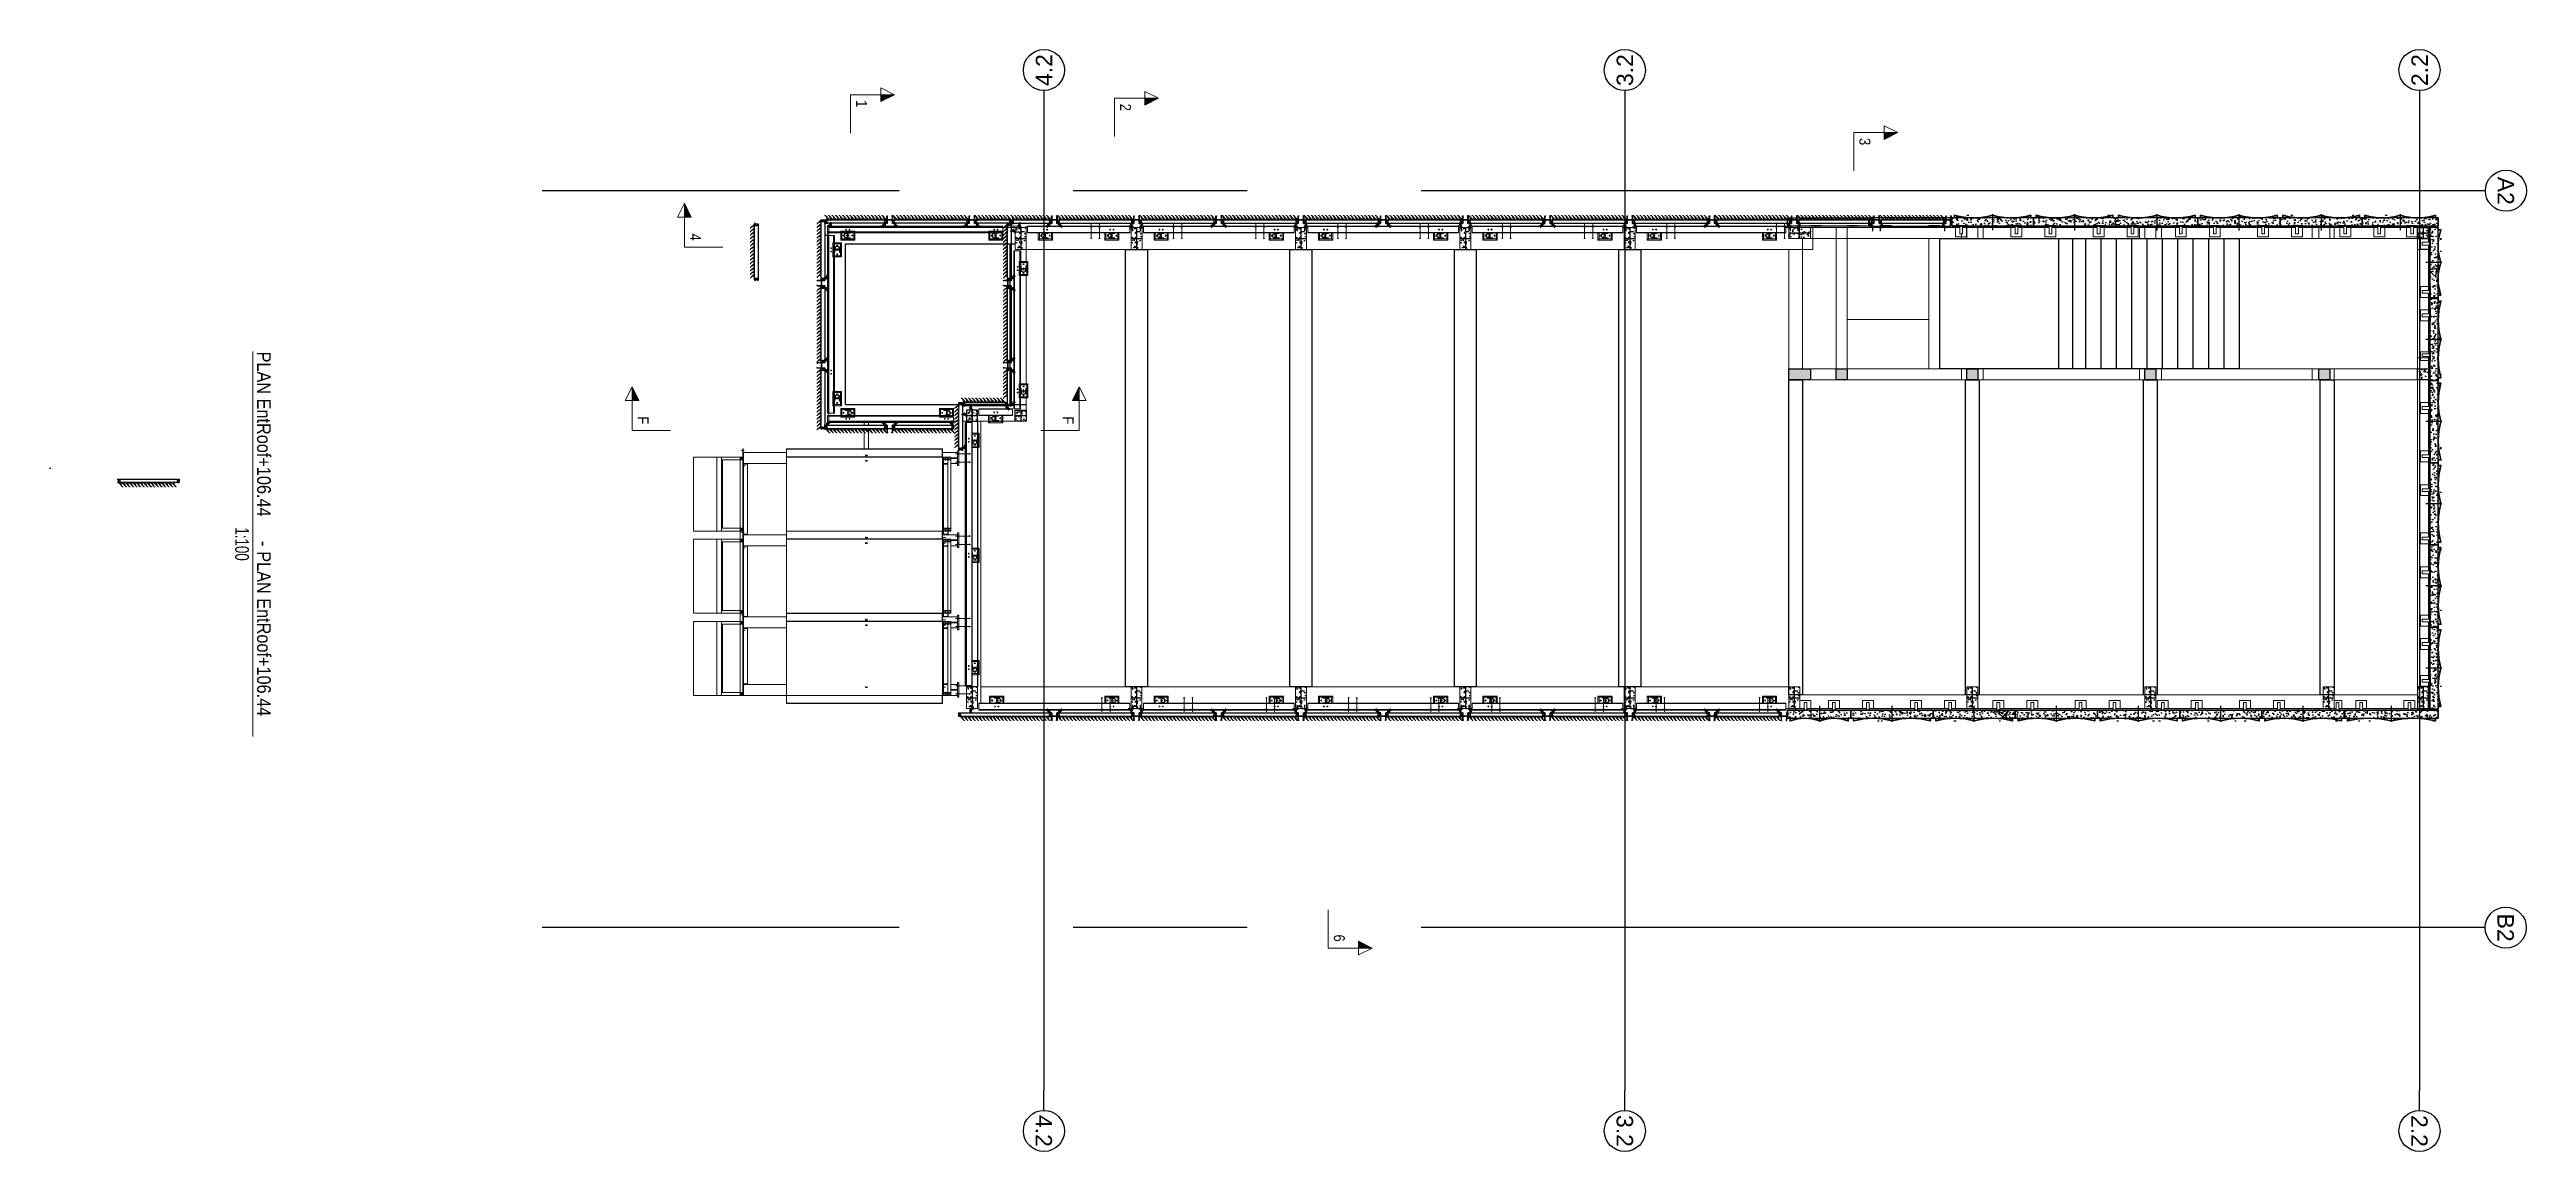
# Model space of a CAD drawing. Header units: millimetres. Extents: x -220592 to 404889, y -217665 to 38245.
# Drawn here: x 989.11 to 1034.3, y -462.1 to -441.98 of the extents above; entities that cross this region are included whole.
import ezdxf
from ezdxf.enums import TextEntityAlignment as Align

# ---------------------------------------------------------------- set-up
doc = ezdxf.new("R2010")
doc.units = ezdxf.units.MM
for name, pattern in [('CENTER', [50.8, 31.75, -6.35, 6.35, -6.35]), ('CENTER2', [28.575, 19.05, -3.175, 3.175, -3.175]), ('DASHDOT', [1, 0.5, -0.25, 0, -0.25]), ('HIDDEN', [0.375, 0.25, -0.125]), ('HIDDEN2', [0.1875, 0.125, -0.0625]), ('PLANTER$0$DASHED2', [0.375, 0.25, -0.125]), ('XKITLINE00', [0]), ('XKITLINE02', [4, 2, -2])]:
    doc.linetypes.add(name, pattern=pattern)
for name, color, linetype in [('000 - 0_HIDE_OBJ_FRAMING_DEF_SUB_1', 1, 'Continuous'), ('000 - L I N E', 1, 'Continuous'), ('000 - STRUCTURE_STEEL_ACCESORIES_DEF_SUB', 250, 'Continuous'), ('000 - STRUCTURE_STEEL_ACCESORIES_SUB_COLOR_3', 251, 'Continuous'), ('1', 1, 'Continuous'), ('BOLT & SCREW', 251, 'Continuous'), ('Brace', 6, 'Continuous'), ('Center Line', 1, 'CENTER'), ('Layer 1', 4, 'Continuous'), ('MULLION', 3, 'Continuous'), ('SE-TEXT_5', 5, 'Continuous'), ('Stan-Dim', 5, 'Continuous'), ('tube', 1, 'HIDDEN2'), ('tube-stopper', 2, 'Continuous'), ('WALL', 2, 'Continuous')]:
    doc.layers.add(name, color=color, linetype=linetype)
for name, color, linetype, lineweight in [('12-GRID', 1, 'CENTER', 13), ('9-SCREW', 251, 'Continuous', 9), ('A-HATCH', 1, 'Continuous', 0), ('Bolt', 7, 'Continuous', 0), ('CONCRETE', 3, 'Continuous', 30), ('DIMENSION', 1, 'Continuous', 5), ('OtherObjectType', 1, 'Continuous', 0), ('Part', 2, 'Continuous', 0), ('SCREW', 8, 'Continuous', 5), ('Section', 6, 'Continuous', 0)]:
    doc.layers.add(name, color=color, linetype=linetype, lineweight=lineweight)
doc.styles.add('ARIAL', font='arial.ttf')
doc.styles.add('ARIAL_NARROW', font='ARIALN.TTF')
doc.styles.add('RomanS', font='romans.shx', dxfattribs={"width": 0.8})
pattern_1 = [(50, (0, 12.58291), (0.182184669, -0.015939086), [0.01905, -0.20955]), (355, (0, 12.58291), (-0.03524342, 0.191056845), [0.01524, -0.167640584]), (100.451445, (0.01518, 12.58158), (0.146941247, 0.175117752), [0.01619001, -0.178090245]), (46.1842, (0, 12.63371), (0.27107904, -0.04204233), [0.028575, -0.314325]), (96.635558, (0.0226, 12.6302), (0.237404134, 0.247426125), [0.02428502, -0.26713561]), (351.18415, (0, 12.6337), (0.237404134, 0.247426125), [0.02285997, -0.25145973]), (21, (0.0254, 12.62101), (0.151614391, -0.102265198), [0.01905, -0.20955]), (326, (0.0254, 12.62101), (0.061802028, 0.184187966), [0.01524, -0.16764]), (71.451445, (0.03803, 12.61249), (0.21341642, 0.08192277), [0.01619001, -0.178089938]), (37.5, (0, 12.58291), (0.0030886033, 0.084555039), [0, -0.165608, 0, -0.17018, 0, -0.168275]), (7.5, (0, 12.58291), (0.0668196625, 0.100180575), [0, -0.097028, 0, -0.161798, 0, -0.064135]), (327.5, (-0.05664, 12.58291), (0.135590595, -0.005728744), [0, -0.0635, 0, -0.19812, 0, -0.26289]), (317.5, (-0.08204, 12.58291), (0.148129181, 0.025426491), [0, -0.08255, 0, -0.131572, 0, -0.18669])]
pattern_2 = [(45, (-1261.91527, -199.23542), (-0.00224506403, 0.00224506403), [])]
pattern_3 = [(90, (-251.4433756, 73.7951268), (-0.000654959925, 0.0011344238721), [0.0007562825814, -0.001512565163]), (210, (-251.4433756, 73.7951268), (-0.0006549599294, -0.0011344238696), [0.0007562825814, -0.001512565163]), (150, (-251.4433756, 73.7951268), (-0.0013099198544, 2.5e-12), [-0.001512565163, 0.0007562825814])]
pattern_4 = [(135, (-251.4433756, 73.7751268), (-0.001336931354, -0.001336931354), []), (225, (-251.4433756, 73.7751268), (0.001336931354, -0.001336931354), [])]
pattern_5 = [(90, (-251.4433756, 73.7974268), (-0.000654959925, 0.0011344238721), [0.0007562825814, -0.001512565163]), (210, (-251.4433756, 73.7974268), (-0.0006549599294, -0.0011344238696), [0.0007562825814, -0.001512565163]), (150, (-251.4433756, 73.7974268), (-0.0013099198544, 2.5e-12), [-0.001512565163, 0.0007562825814])]
pattern_6 = [(135, (-251.4433756, 73.7774268), (-0.001336931354, -0.001336931354), []), (225, (-251.4433756, 73.7774268), (0.001336931354, -0.001336931354), [])]
pattern_7 = [(135, (1263.2593394, -199.23342), (0.00224506403, 0.00224506403), [])]
pattern_8 = [(315, (-1261.91027, 199.3776222), (-0.00224506403, -0.00224506403), [])]
pattern_9 = [(270, (-251.5683921, -73.6509248), (-0.000654959925, -0.0011344238721), [0.0007562825814, -0.001512565163]), (150, (-251.5683921, -73.6509248), (-0.0006549599294, 0.0011344238696), [0.0007562825814, -0.001512565163]), (210, (-251.5683921, -73.6509248), (-0.0013099198544, -2.5e-12), [-0.001512565163, 0.0007562825814])]
pattern_10 = [(225, (-251.5683921, -73.6309248), (-0.001336931354, 0.001336931354), []), (135, (-251.5683921, -73.6309248), (0.001336931354, 0.001336931354), [])]
pattern_11 = [(270, (-251.5683921, -73.6532248), (-0.000654959925, -0.0011344238721), [0.0007562825814, -0.001512565163]), (150, (-251.5683921, -73.6532248), (-0.0006549599294, 0.0011344238696), [0.0007562825814, -0.001512565163]), (210, (-251.5683921, -73.6532248), (-0.0013099198544, -2.5e-12), [-0.001512565163, 0.0007562825814])]
pattern_12 = [(225, (-251.5683921, -73.6332248), (-0.001336931354, 0.001336931354), []), (135, (-251.5683921, -73.6332248), (0.001336931354, 0.001336931354), [])]

# ---------------------------------------------------------------- blocks, each defined once
blk = doc.blocks.new('*A13372')
at = {"layer": '000 - 0_HIDE_OBJ_FRAMING_DEF_SUB_1', "linetype": 'XKITLINE00', "lineweight": 0}
for p, q in [((-130.14339, 357.940797), (-130.14339, 359.440797)), ((-130.14339, 359.440797), (-129.39339, 359.440797)), ((-128.14339, 357.940797), (-130.14339, 357.940797)), ((-128.89339, 359.440797), (-128.14339, 359.440797)), ((-128.14339, 359.440797), (-128.14339, 357.940797))]:
    blk.add_line(p, q, dxfattribs=at)
blk = doc.blocks.new('*A13373')
at = {"layer": '000 - 0_HIDE_OBJ_FRAMING_DEF_SUB_1', "linetype": 'XKITLINE00', "lineweight": 0}
for p, q in [((-138.19339, 358.29082), (-138.19339, 359.690805)), ((-138.19339, 358.29082), (-137.69339, 358.29082)), ((-137.69339, 358.29082), (-137.69339, 359.690805))]:
    blk.add_line(p, q, dxfattribs=at)
blk = doc.blocks.new('*A13374')
at = {"layer": '000 - 0_HIDE_OBJ_FRAMING_DEF_SUB_1', "linetype": 'XKITLINE00', "lineweight": 0}
for p, q in [((-129.39339, 358.29082), (-129.39339, 359.690805)), ((-129.39339, 358.29082), (-128.89339, 358.29082)), ((-128.89339, 358.29082), (-128.89339, 359.690805))]:
    blk.add_line(p, q, dxfattribs=at)
blk = doc.blocks.new('*A13375')
at = {"layer": '000 - 0_HIDE_OBJ_FRAMING_DEF_SUB_1', "linetype": 'XKITLINE00', "lineweight": 0}
for p, q in [((-123.19339, 358.29082), (-123.19339, 359.690805)), ((-123.19339, 358.29082), (-122.69339, 358.29082)), ((-122.69339, 358.29082), (-122.69339, 359.690805))]:
    blk.add_line(p, q, dxfattribs=at)
blk = doc.blocks.new('*A13376')
at = {"layer": '000 - 0_HIDE_OBJ_FRAMING_DEF_SUB_1', "linetype": 'XKITLINE00', "lineweight": 0}
for p, q in [((-123.94339, 357.940797), (-123.94339, 359.440797)), ((-123.94339, 359.440797), (-123.19339, 359.440797)), ((-121.94339, 357.940797), (-123.94339, 357.940797)), ((-122.69339, 359.440797), (-121.94339, 359.440797)), ((-121.94339, 359.440797), (-121.94339, 357.940797))]:
    blk.add_line(p, q, dxfattribs=at)
blk = doc.blocks.new('*A13377')
at = {"layer": '000 - 0_HIDE_OBJ_FRAMING_DEF_SUB_1', "linetype": 'XKITLINE00', "lineweight": 0}
for p, q in [((-114.39339, 358.29082), (-114.39339, 359.690805)), ((-114.39339, 358.29082), (-113.89339, 358.29082)), ((-113.89339, 358.29082), (-113.89339, 359.690805))]:
    blk.add_line(p, q, dxfattribs=at)
blk = doc.blocks.new('*A13378')
at = {"layer": '000 - 0_HIDE_OBJ_FRAMING_DEF_SUB_1', "linetype": 'XKITLINE00', "lineweight": 0}
for p, q in [((-115.14339, 357.940797), (-115.14339, 359.440797)), ((-115.14339, 359.440797), (-114.39339, 359.440797)), ((-113.14339, 357.940797), (-115.14339, 357.940797)), ((-113.89339, 359.440797), (-113.14339, 359.440797)), ((-113.14339, 359.440797), (-113.14339, 357.940797))]:
    blk.add_line(p, q, dxfattribs=at)
blk = doc.blocks.new('*A13379')
at = {"layer": '000 - 0_HIDE_OBJ_FRAMING_DEF_SUB_1', "linetype": 'XKITLINE00', "lineweight": 0}
for p, q in [((-108.19339, 358.29082), (-108.19339, 359.690805)), ((-108.19339, 358.29082), (-107.69339, 358.29082)), ((-107.69339, 358.29082), (-107.69339, 359.690805))]:
    blk.add_line(p, q, dxfattribs=at)
blk = doc.blocks.new('*A13380')
at = {"layer": '000 - 0_HIDE_OBJ_FRAMING_DEF_SUB_1', "linetype": 'XKITLINE00', "lineweight": 0}
for p, q in [((-108.94339, 357.940797), (-108.94339, 359.440797)), ((-108.94339, 359.440797), (-108.19339, 359.440797)), ((-106.94339, 357.940797), (-108.94339, 357.940797)), ((-107.69339, 359.440797), (-106.94339, 359.440797)), ((-106.94339, 359.440797), (-106.94339, 357.940797))]:
    blk.add_line(p, q, dxfattribs=at)
blk = doc.blocks.new('*A13381')
at = {"layer": '000 - 0_HIDE_OBJ_FRAMING_DEF_SUB_1', "linetype": 'XKITLINE00', "lineweight": 0}
for p, q in [((-136.94339, 359.79082), (-138.94339, 359.79082)), ((-138.94339, 359.79082), (-138.94339, 359.69082)), ((-138.94339, 359.69082), (-136.94339, 359.69082)), ((-136.94339, 359.69082), (-136.94339, 359.79082))]:
    blk.add_line(p, q, dxfattribs=at)
blk = doc.blocks.new('*A13382')
at = {"layer": '000 - 0_HIDE_OBJ_FRAMING_DEF_SUB_1', "linetype": 'XKITLINE00', "lineweight": 0}
for p, q in [((-128.14339, 359.79082), (-130.14339, 359.79082)), ((-130.14339, 359.79082), (-130.14339, 359.69082)), ((-130.14339, 359.69082), (-128.14339, 359.69082)), ((-128.14339, 359.69082), (-128.14339, 359.79082))]:
    blk.add_line(p, q, dxfattribs=at)
blk = doc.blocks.new('*A13383')
at = {"layer": '000 - 0_HIDE_OBJ_FRAMING_DEF_SUB_1', "linetype": 'XKITLINE00', "lineweight": 0}
for p, q in [((-121.94339, 359.79082), (-123.94339, 359.79082)), ((-123.94339, 359.79082), (-123.94339, 359.69082)), ((-123.94339, 359.69082), (-121.94339, 359.69082)), ((-121.94339, 359.69082), (-121.94339, 359.79082))]:
    blk.add_line(p, q, dxfattribs=at)
blk = doc.blocks.new('*A13384')
at = {"layer": '000 - 0_HIDE_OBJ_FRAMING_DEF_SUB_1', "linetype": 'XKITLINE00', "lineweight": 0}
for p, q in [((-113.14339, 359.79082), (-115.14339, 359.79082)), ((-115.14339, 359.79082), (-115.14339, 359.69082)), ((-115.14339, 359.69082), (-113.14339, 359.69082)), ((-113.14339, 359.69082), (-113.14339, 359.79082))]:
    blk.add_line(p, q, dxfattribs=at)
blk = doc.blocks.new('*A13385')
at = {"layer": '000 - 0_HIDE_OBJ_FRAMING_DEF_SUB_1', "linetype": 'XKITLINE00', "lineweight": 0}
for p, q in [((-106.94339, 359.79082), (-108.94339, 359.79082)), ((-108.94339, 359.79082), (-108.94339, 359.69082)), ((-108.94339, 359.69082), (-106.94339, 359.69082)), ((-106.94339, 359.69082), (-106.94339, 359.79082))]:
    blk.add_line(p, q, dxfattribs=at)
blk = doc.blocks.new('*A13386')
at = {"layer": '000 - 0_HIDE_OBJ_FRAMING_DEF_SUB_1', "linetype": 'XKITLINE00', "lineweight": 0}
for p, q in [((-83.063357, 333.140764), (-84.563357, 333.140764)), ((-84.563357, 333.140764), (-84.563357, 331.140764)), ((-84.563357, 331.140764), (-83.063357, 331.140764)), ((-83.063357, 332.390764), (-83.063357, 333.140764)), ((-83.063357, 331.140764), (-83.063357, 331.890764))]:
    blk.add_line(p, q, dxfattribs=at)
blk = doc.blocks.new('*A13387')
at = {"layer": '000 - 0_HIDE_OBJ_FRAMING_DEF_SUB_1', "linetype": 'XKITLINE00', "lineweight": 0}
for p, q in [((-84.213334, 332.390764), (-82.813349, 332.390764)), ((-84.213334, 331.890764), (-84.213334, 332.390764)), ((-82.813349, 331.890764), (-84.213334, 331.890764))]:
    blk.add_line(p, q, dxfattribs=at)
blk = doc.blocks.new('*A13388')
at = {"layer": '000 - 0_HIDE_OBJ_FRAMING_DEF_SUB_1', "linetype": 'XKITLINE00', "lineweight": 0}
for p, q in [((-84.213334, 326.190764), (-82.813349, 326.190764)), ((-84.213334, 325.690764), (-84.213334, 326.190764)), ((-82.813349, 325.690764), (-84.213334, 325.690764))]:
    blk.add_line(p, q, dxfattribs=at)
blk = doc.blocks.new('*A13389')
at = {"layer": '000 - 0_HIDE_OBJ_FRAMING_DEF_SUB_1', "linetype": 'XKITLINE00', "lineweight": 0}
for p, q in [((-84.213334, 317.390764), (-82.813349, 317.390764)), ((-84.213334, 316.890764), (-84.213334, 317.390764)), ((-82.813349, 316.890764), (-84.213334, 316.890764))]:
    blk.add_line(p, q, dxfattribs=at)
blk = doc.blocks.new('*A13390')
at = {"layer": '000 - 0_HIDE_OBJ_FRAMING_DEF_SUB_1', "linetype": 'XKITLINE00', "lineweight": 0}
for p, q in [((-83.063357, 326.940764), (-84.563357, 326.940764)), ((-84.563357, 326.940764), (-84.563357, 324.940764)), ((-83.063357, 326.190764), (-83.063357, 326.940764)), ((-83.063357, 324.940764), (-83.063357, 325.690764)), ((-84.563357, 324.940764), (-83.063357, 324.940764))]:
    blk.add_line(p, q, dxfattribs=at)
blk = doc.blocks.new('*A13391')
at = {"layer": '000 - 0_HIDE_OBJ_FRAMING_DEF_SUB_1', "linetype": 'XKITLINE00', "lineweight": 0}
for p, q in [((-83.063357, 318.140764), (-84.563357, 318.140764)), ((-84.563357, 318.140764), (-84.563357, 316.140764)), ((-83.063357, 317.390764), (-83.063357, 318.140764)), ((-83.063357, 316.140764), (-83.063357, 316.890764)), ((-84.563357, 316.140764), (-83.063357, 316.140764))]:
    blk.add_line(p, q, dxfattribs=at)
blk = doc.blocks.new('*A13392')
at = {"layer": '000 - 0_HIDE_OBJ_FRAMING_DEF_SUB_1', "linetype": 'XKITLINE00', "lineweight": 0}
for p, q in [((-85.563349, 342.190805), (-85.563349, 357.440805)), ((-83.063349, 356.190764), (-83.063349, 357.440805)), ((-83.063349, 347.390764), (-83.063349, 355.690764)), ((-83.063349, 343.090764), (-83.063349, 346.890764)), ((-83.063349, 342.190805), (-83.063349, 342.590764))]:
    blk.add_line(p, q, dxfattribs=at)
blk = doc.blocks.new('*A13393')
at = {"layer": '000 - 0_HIDE_OBJ_FRAMING_DEF_SUB_1', "linetype": 'XKITLINE00', "lineweight": 0}
for p, q in [((-84.213334, 347.390764), (-82.813349, 347.390764)), ((-84.213334, 346.890764), (-84.213334, 347.390764)), ((-82.813349, 346.890764), (-84.213334, 346.890764))]:
    blk.add_line(p, q, dxfattribs=at)
blk = doc.blocks.new('*A13394')
at = {"layer": '000 - 0_HIDE_OBJ_FRAMING_DEF_SUB_1', "linetype": 'XKITLINE00', "lineweight": 0}
for p, q in [((-83.063357, 343.640764), (-84.563357, 343.640764)), ((-84.563357, 343.640764), (-84.563357, 342.240764)), ((-83.063357, 343.090764), (-83.063357, 343.640764)), ((-84.563357, 342.240764), (-83.063357, 342.240764)), ((-83.063357, 342.240764), (-83.063357, 342.590764))]:
    blk.add_line(p, q, dxfattribs=at)
blk = doc.blocks.new('*A13395')
at = {"layer": '000 - 0_HIDE_OBJ_FRAMING_DEF_SUB_1', "linetype": 'XKITLINE00', "lineweight": 0}
for p, q in [((-84.213334, 343.090764), (-82.813349, 343.090764)), ((-84.213334, 342.590764), (-84.213334, 343.090764)), ((-82.813349, 342.590764), (-84.213334, 342.590764))]:
    blk.add_line(p, q, dxfattribs=at)
blk = doc.blocks.new('*A13396')
at = {"layer": '000 - 0_HIDE_OBJ_FRAMING_DEF_SUB_1', "linetype": 'XKITLINE00', "lineweight": 0}
for p, q in [((-83.063357, 348.140764), (-84.563357, 348.140764)), ((-84.563357, 348.140764), (-84.563357, 346.140764)), ((-83.063357, 347.390764), (-83.063357, 348.140764)), ((-84.563357, 346.140764), (-83.063357, 346.140764)), ((-83.063357, 346.140764), (-83.063357, 346.890764))]:
    blk.add_line(p, q, dxfattribs=at)
blk = doc.blocks.new('*A13397')
at = {"layer": '000 - 0_HIDE_OBJ_FRAMING_DEF_SUB_1', "linetype": 'XKITLINE00', "lineweight": 0}
for p, q in [((-83.06307, 339.390764), (-82.813334, 339.390764)), ((-83.06307, 338.890764), (-82.813334, 338.890764))]:
    blk.add_line(p, q, dxfattribs=at)
blk = doc.blocks.new('*A13398')
at = {"layer": '000 - 0_HIDE_OBJ_FRAMING_DEF_SUB_1', "linetype": 'XKITLINE00', "lineweight": 0}
for p, q in [((-82.813334, 333.140764), (-82.813334, 331.140764)), ((-82.713334, 333.140764), (-82.813334, 333.140764)), ((-82.813334, 331.140764), (-82.713334, 331.140764)), ((-82.713334, 331.140764), (-82.713334, 333.140764))]:
    blk.add_line(p, q, dxfattribs=at)
blk = doc.blocks.new('*A13399')
at = {"layer": '000 - 0_HIDE_OBJ_FRAMING_DEF_SUB_1', "linetype": 'XKITLINE00', "lineweight": 0}
for p, q in [((-82.813334, 326.940764), (-82.813334, 324.940764)), ((-82.713334, 326.940764), (-82.813334, 326.940764)), ((-82.713334, 324.940764), (-82.713334, 326.940764)), ((-82.813334, 324.940764), (-82.713334, 324.940764))]:
    blk.add_line(p, q, dxfattribs=at)
blk = doc.blocks.new('*A13400')
at = {"layer": '000 - 0_HIDE_OBJ_FRAMING_DEF_SUB_1', "linetype": 'XKITLINE00', "lineweight": 0}
for p, q in [((-82.813334, 318.140764), (-82.813334, 316.140764)), ((-82.713334, 318.140764), (-82.813334, 318.140764)), ((-82.713334, 316.140764), (-82.713334, 318.140764)), ((-82.813334, 316.140764), (-82.713334, 316.140764))]:
    blk.add_line(p, q, dxfattribs=at)
blk = doc.blocks.new('*A13401')
at = {"layer": '000 - 0_HIDE_OBJ_FRAMING_DEF_SUB_1', "linetype": 'XKITLINE00', "lineweight": 0}
for p, q in [((-82.813334, 343.640764), (-82.813334, 341.640764)), ((-82.713334, 343.640764), (-82.813334, 343.640764)), ((-82.713334, 341.640764), (-82.713334, 343.640764)), ((-82.813334, 341.640764), (-82.713334, 341.640764))]:
    blk.add_line(p, q, dxfattribs=at)
blk = doc.blocks.new('*A13402')
at = {"layer": '000 - 0_HIDE_OBJ_FRAMING_DEF_SUB_1', "linetype": 'XKITLINE00', "lineweight": 0}
for p, q in [((-82.813334, 348.140764), (-82.813334, 346.140764)), ((-82.713334, 348.140764), (-82.813334, 348.140764)), ((-82.713334, 346.140764), (-82.713334, 348.140764)), ((-82.813334, 346.140764), (-82.713334, 346.140764))]:
    blk.add_line(p, q, dxfattribs=at)
blk = doc.blocks.new('*A13403')
at = {"layer": '000 - 0_HIDE_OBJ_FRAMING_DEF_SUB_1', "linetype": 'XKITLINE00', "lineweight": 0}
for p, q in [((-95.11339, 358.29082), (-95.11339, 359.690805)), ((-95.11339, 358.29082), (-94.61339, 358.29082)), ((-94.61339, 358.29082), (-94.61339, 359.690805))]:
    blk.add_line(p, q, dxfattribs=at)
blk = doc.blocks.new('*A13404')
at = {"layer": '000 - 0_HIDE_OBJ_FRAMING_DEF_SUB_1', "linetype": 'XKITLINE00', "lineweight": 0}
for p, q in [((-88.39339, 358.29082), (-88.39339, 359.690805)), ((-88.39339, 358.29082), (-87.89339, 358.29082)), ((-87.89339, 358.29082), (-87.89339, 359.690805))]:
    blk.add_line(p, q, dxfattribs=at)
blk = doc.blocks.new('*A13405')
at = {"layer": '000 - 0_HIDE_OBJ_FRAMING_DEF_SUB_1', "linetype": 'XKITLINE00', "lineweight": 0}
for p, q in [((-100.14339, 357.940797), (-100.14339, 359.440797)), ((-100.14339, 359.440797), (-99.39339, 359.440797)), ((-98.14339, 357.940797), (-100.14339, 357.940797)), ((-98.89339, 359.440797), (-98.14339, 359.440797)), ((-98.14339, 359.440797), (-98.14339, 357.940797))]:
    blk.add_line(p, q, dxfattribs=at)
blk = doc.blocks.new('*A13406')
at = {"layer": '000 - 0_HIDE_OBJ_FRAMING_DEF_SUB_1', "linetype": 'XKITLINE00', "lineweight": 0}
for p, q in [((-99.39339, 358.29082), (-99.39339, 359.690805)), ((-99.39339, 358.29082), (-98.89339, 358.29082)), ((-98.89339, 358.29082), (-98.89339, 359.690805))]:
    blk.add_line(p, q, dxfattribs=at)
blk = doc.blocks.new('*A13407')
at = {"layer": '000 - 0_HIDE_OBJ_FRAMING_DEF_SUB_1', "linetype": 'XKITLINE00', "lineweight": 0}
for p, q in [((-89.14339, 357.940797), (-89.14339, 359.440797)), ((-89.14339, 359.440797), (-88.39339, 359.440797)), ((-87.14339, 357.940797), (-89.14339, 357.940797)), ((-87.89339, 359.440797), (-87.14339, 359.440797)), ((-87.14339, 359.440797), (-87.14339, 357.940797))]:
    blk.add_line(p, q, dxfattribs=at)
blk = doc.blocks.new('*A13408')
at = {"layer": '000 - 0_HIDE_OBJ_FRAMING_DEF_SUB_1', "linetype": 'XKITLINE00', "lineweight": 0}
for p, q in [((-95.86339, 357.940797), (-95.86339, 359.440797)), ((-95.86339, 359.440797), (-95.11339, 359.440797)), ((-93.86339, 357.940797), (-95.86339, 357.940797)), ((-94.61339, 359.440797), (-93.86339, 359.440797)), ((-93.86339, 359.440797), (-93.86339, 357.940797))]:
    blk.add_line(p, q, dxfattribs=at)
blk = doc.blocks.new('*A13409')
at = {"layer": '000 - 0_HIDE_OBJ_FRAMING_DEF_SUB_1', "linetype": 'XKITLINE00', "lineweight": 0}
for p, q in [((-84.213334, 356.190764), (-82.813349, 356.190764)), ((-84.213334, 355.690764), (-84.213334, 356.190764)), ((-82.813349, 355.690764), (-84.213334, 355.690764))]:
    blk.add_line(p, q, dxfattribs=at)
blk = doc.blocks.new('*A13410')
at = {"layer": '000 - 0_HIDE_OBJ_FRAMING_DEF_SUB_1', "linetype": 'XKITLINE00', "lineweight": 0}
for p, q in [((-83.063357, 356.940764), (-84.563357, 356.940764)), ((-84.563357, 356.940764), (-84.563357, 354.940764)), ((-84.563357, 354.940764), (-83.063357, 354.940764)), ((-83.063357, 356.190764), (-83.063357, 356.940764)), ((-83.063357, 354.940764), (-83.063357, 355.690764))]:
    blk.add_line(p, q, dxfattribs=at)
blk = doc.blocks.new('*A13411')
at = {"layer": '000 - 0_HIDE_OBJ_FRAMING_DEF_SUB_1', "linetype": 'XKITLINE00', "lineweight": 0}
for p, q in [((-93.86339, 359.79082), (-95.86339, 359.79082)), ((-95.86339, 359.79082), (-95.86339, 359.69082)), ((-95.86339, 359.69082), (-93.86339, 359.69082)), ((-93.86339, 359.69082), (-93.86339, 359.79082))]:
    blk.add_line(p, q, dxfattribs=at)
blk = doc.blocks.new('*A13412')
at = {"layer": '000 - 0_HIDE_OBJ_FRAMING_DEF_SUB_1', "linetype": 'XKITLINE00', "lineweight": 0}
for p, q in [((-87.14339, 359.79082), (-89.14339, 359.79082)), ((-89.14339, 359.79082), (-89.14339, 359.69082)), ((-89.14339, 359.69082), (-87.14339, 359.69082)), ((-87.14339, 359.69082), (-87.14339, 359.79082))]:
    blk.add_line(p, q, dxfattribs=at)
blk = doc.blocks.new('*A13413')
at = {"layer": '000 - 0_HIDE_OBJ_FRAMING_DEF_SUB_1', "linetype": 'XKITLINE00', "lineweight": 0}
for p, q in [((-98.14339, 359.79082), (-100.14339, 359.79082)), ((-100.14339, 359.79082), (-100.14339, 359.69082)), ((-100.14339, 359.69082), (-98.14339, 359.69082)), ((-98.14339, 359.69082), (-98.14339, 359.79082))]:
    blk.add_line(p, q, dxfattribs=at)
blk = doc.blocks.new('*A13414')
at = {"layer": '000 - 0_HIDE_OBJ_FRAMING_DEF_SUB_1', "linetype": 'XKITLINE00', "lineweight": 0}
for p, q in [((-82.813334, 356.940764), (-82.813334, 354.940764)), ((-82.713334, 356.940764), (-82.813334, 356.940764)), ((-82.813334, 354.940764), (-82.713334, 354.940764)), ((-82.713334, 354.940764), (-82.713334, 356.940764))]:
    blk.add_line(p, q, dxfattribs=at)
blk = doc.blocks.new('*A13415')
at = {"layer": '000 - 0_HIDE_OBJ_FRAMING_DEF_SUB_1', "linetype": 'XKITLINE00', "lineweight": 0}
for p, q in [((-168.893349, 341.438491), (-170.893349, 341.438491)), ((-170.893349, 341.438491), (-170.893349, 339.438491)), ((-170.893349, 339.438491), (-168.893349, 339.438491)), ((-168.893349, 339.438491), (-168.893349, 341.438491))]:
    blk.add_line(p, q, dxfattribs=at)
blk = doc.blocks.new('*A13416')
at = {"layer": '000 - 0_HIDE_OBJ_FRAMING_DEF_SUB_1', "linetype": 'XKITLINE00', "lineweight": 0}
for p, q in [((-168.893349, 359.438491), (-170.893349, 359.438491)), ((-170.893349, 359.438491), (-170.893349, 357.438491)), ((-170.893349, 357.438491), (-168.893349, 357.438491)), ((-168.893349, 357.438491), (-168.893349, 359.438491))]:
    blk.add_line(p, q, dxfattribs=at)
blk = doc.blocks.new('*A13417')
at = {"layer": '000 - 0_HIDE_OBJ_FRAMING_DEF_SUB_1', "linetype": 'XKITLINE00', "lineweight": 0}
for p, q in [((-143.093349, 359.440805), (-145.093349, 359.440805)), ((-145.093349, 359.440805), (-145.093349, 357.440805)), ((-145.093349, 357.440805), (-143.093349, 357.440805)), ((-143.093349, 357.440805), (-143.093349, 359.440805))]:
    blk.add_line(p, q, dxfattribs=at)
blk = doc.blocks.new('*A13418')
at = {"layer": '000 - 0_HIDE_OBJ_FRAMING_DEF_SUB_1', "linetype": 'XKITLINE00', "lineweight": 0}
for p, q in [((-166.903349, 359.440805), (-159.39339, 359.440805)), ((-166.903349, 357.440805), (-166.903349, 359.440805)), ((-166.903349, 357.440805), (-145.093349, 357.440805)), ((-158.89339, 359.440805), (-155.11339, 359.440805)), ((-154.61339, 359.440805), (-147.85339, 359.440805)), ((-147.35339, 359.440805), (-145.093349, 359.440805)), ((-143.093349, 359.440805), (-138.19339, 359.440805)), ((-143.093349, 357.440805), (-87.063349, 357.440805)), ((-137.69339, 359.440805), (-129.39339, 359.440805)), ((-128.89339, 359.440805), (-123.19339, 359.440805)), ((-122.69339, 359.440805), (-114.39339, 359.440805)), ((-113.89339, 359.440805), (-108.19339, 359.440805)), ((-107.69339, 359.440805), (-99.39339, 359.440805)), ((-98.89339, 359.440805), (-95.11339, 359.440805)), ((-94.61339, 359.440805), (-88.39339, 359.440805)), ((-87.89339, 359.440805), (-87.063349, 359.440805))]:
    blk.add_line(p, q, dxfattribs=at)
blk = doc.blocks.new('*A13424')
at = {"layer": '000 - 0_HIDE_OBJ_FRAMING_DEF_SUB_1', "linetype": 'XKITLINE00', "lineweight": 0}
for p, q in [((-145.092849, 341.440805), (-145.092849, 342.190862)), ((-143.092849, 342.190862), (-145.092849, 342.190862)), ((-145.092849, 338.190862), (-145.092849, 339.440805)), ((-143.092849, 338.190862), (-143.092849, 342.190862)), ((-145.092849, 338.190862), (-143.092849, 338.190862))]:
    blk.add_line(p, q, dxfattribs=at)
blk = doc.blocks.new('*A13426')
at = {"layer": '000 - 0_HIDE_OBJ_FRAMING_DEF_SUB_1', "linetype": 'XKITLINE00', "lineweight": 0}
for p, q in [((-170.903349, 357.434288), (-168.903349, 357.434288)), ((-170.903349, 356.690764), (-170.903349, 357.434288)), ((-168.903349, 341.438491), (-168.903349, 357.434288)), ((-170.903349, 350.690764), (-170.903349, 356.190764)), ((-170.903349, 344.490764), (-170.903349, 350.190764)), ((-170.903349, 335.690764), (-170.903349, 343.990764)), ((-168.903349, 310.690805), (-168.903349, 339.438491)), ((-170.903349, 329.490764), (-170.903349, 335.190764)), ((-170.903349, 320.690764), (-170.903349, 328.990764)), ((-170.903349, 314.490764), (-170.903349, 320.190764)), ((-170.903349, 310.690805), (-170.903349, 313.990764)), ((-170.903349, 310.690805), (-168.903349, 310.690805))]:
    blk.add_line(p, q, dxfattribs=at)
blk = doc.blocks.new('*A13427')
at = {"layer": '000 - 0_HIDE_OBJ_FRAMING_DEF_SUB_1', "linetype": 'XKITLINE00', "lineweight": 0}
for p, q in [((-143.093349, 341.440805), (-145.093349, 341.440805)), ((-145.093349, 341.440805), (-145.093349, 339.440805)), ((-145.093349, 339.440805), (-143.093349, 339.440805)), ((-143.093349, 339.440805), (-143.093349, 341.440805))]:
    blk.add_line(p, q, dxfattribs=at)
blk = doc.blocks.new('*A13428')
at = {"layer": '000 - 0_HIDE_OBJ_FRAMING_DEF_SUB_1', "linetype": 'XKITLINE00', "lineweight": 0}
for p, q in [((-169.743364, 320.690764), (-171.143349, 320.690764)), ((-171.143349, 320.190764), (-169.743364, 320.190764)), ((-169.743364, 320.190764), (-169.743364, 320.690764))]:
    blk.add_line(p, q, dxfattribs=at)
blk = doc.blocks.new('*A13429')
at = {"layer": '000 - 0_HIDE_OBJ_FRAMING_DEF_SUB_1', "linetype": 'XKITLINE00', "lineweight": 0}
for p, q in [((-169.743364, 329.490764), (-171.143349, 329.490764)), ((-171.143349, 328.990764), (-169.743364, 328.990764)), ((-169.743364, 328.990764), (-169.743364, 329.490764))]:
    blk.add_line(p, q, dxfattribs=at)
blk = doc.blocks.new('*A13430')
at = {"layer": '000 - 0_HIDE_OBJ_FRAMING_DEF_SUB_1', "linetype": 'XKITLINE00', "lineweight": 0}
for p, q in [((-169.743364, 314.490764), (-171.143349, 314.490764)), ((-171.143349, 313.990764), (-169.743364, 313.990764)), ((-169.743364, 313.990764), (-169.743364, 314.490764))]:
    blk.add_line(p, q, dxfattribs=at)
blk = doc.blocks.new('*A13431')
at = {"layer": '000 - 0_HIDE_OBJ_FRAMING_DEF_SUB_1', "linetype": 'XKITLINE00', "lineweight": 0}
for p, q in [((-170.893341, 315.240764), (-169.193341, 315.240764)), ((-170.893341, 314.490764), (-170.893341, 315.240764)), ((-170.893341, 313.240764), (-170.893341, 313.990764)), ((-169.193341, 313.240764), (-170.893341, 313.240764)), ((-169.193341, 315.240764), (-169.193341, 313.240764))]:
    blk.add_line(p, q, dxfattribs=at)
blk = doc.blocks.new('*A13432')
at = {"layer": '000 - 0_HIDE_OBJ_FRAMING_DEF_SUB_1', "linetype": 'XKITLINE00', "lineweight": 0}
for p, q in [((-170.893341, 330.240764), (-169.193341, 330.240764)), ((-170.893341, 329.490764), (-170.893341, 330.240764)), ((-169.193341, 330.240764), (-169.193341, 328.240764)), ((-170.893341, 328.240764), (-170.893341, 328.990764)), ((-169.193341, 328.240764), (-170.893341, 328.240764))]:
    blk.add_line(p, q, dxfattribs=at)
blk = doc.blocks.new('*A13433')
at = {"layer": '000 - 0_HIDE_OBJ_FRAMING_DEF_SUB_1', "linetype": 'XKITLINE00', "lineweight": 0}
for p, q in [((-170.893341, 321.440764), (-169.193341, 321.440764)), ((-170.893341, 320.690764), (-170.893341, 321.440764)), ((-169.193341, 321.440764), (-169.193341, 319.440764)), ((-170.893341, 319.440764), (-170.893341, 320.190764)), ((-169.193341, 319.440764), (-170.893341, 319.440764))]:
    blk.add_line(p, q, dxfattribs=at)
blk = doc.blocks.new('*A13434')
at = {"layer": '000 - 0_HIDE_OBJ_FRAMING_DEF_SUB_1', "linetype": 'XKITLINE00', "lineweight": 0}
for p, q in [((-169.743364, 344.490764), (-171.143349, 344.490764)), ((-171.143349, 343.990764), (-169.743364, 343.990764)), ((-169.743364, 343.990764), (-169.743364, 344.490764))]:
    blk.add_line(p, q, dxfattribs=at)
blk = doc.blocks.new('*A13435')
at = {"layer": '000 - 0_HIDE_OBJ_FRAMING_DEF_SUB_1', "linetype": 'XKITLINE00', "lineweight": 0}
for p, q in [((-169.743364, 335.690764), (-171.143349, 335.690764)), ((-171.143349, 335.190764), (-169.743364, 335.190764)), ((-169.743364, 335.190764), (-169.743364, 335.690764))]:
    blk.add_line(p, q, dxfattribs=at)
blk = doc.blocks.new('*A13436')
at = {"layer": '000 - 0_HIDE_OBJ_FRAMING_DEF_SUB_1', "linetype": 'XKITLINE00', "lineweight": 0}
for p, q in [((-169.743364, 350.690764), (-171.143349, 350.690764)), ((-171.143349, 350.190764), (-169.743364, 350.190764)), ((-169.743364, 350.190764), (-169.743364, 350.690764))]:
    blk.add_line(p, q, dxfattribs=at)
blk = doc.blocks.new('*A13437')
at = {"layer": '000 - 0_HIDE_OBJ_FRAMING_DEF_SUB_1', "linetype": 'XKITLINE00', "lineweight": 0}
for p, q in [((-170.893341, 345.240764), (-169.193341, 345.240764)), ((-170.893341, 344.490764), (-170.893341, 345.240764)), ((-170.893341, 343.240764), (-170.893341, 343.990764)), ((-169.193341, 345.240764), (-169.193341, 343.240764)), ((-169.193341, 343.240764), (-170.893341, 343.240764))]:
    blk.add_line(p, q, dxfattribs=at)
blk = doc.blocks.new('*A13438')
at = {"layer": '000 - 0_HIDE_OBJ_FRAMING_DEF_SUB_1', "linetype": 'XKITLINE00', "lineweight": 0}
for p, q in [((-170.893341, 336.440764), (-169.193341, 336.440764)), ((-170.893341, 335.690764), (-170.893341, 336.440764)), ((-170.893341, 334.440764), (-170.893341, 335.190764)), ((-169.193341, 334.440764), (-170.893341, 334.440764)), ((-169.193341, 336.440764), (-169.193341, 334.440764))]:
    blk.add_line(p, q, dxfattribs=at)
blk = doc.blocks.new('*A13439')
at = {"layer": '000 - 0_HIDE_OBJ_FRAMING_DEF_SUB_1', "linetype": 'XKITLINE00', "lineweight": 0}
for p, q in [((-170.893341, 351.440764), (-169.193341, 351.440764)), ((-170.893341, 350.690764), (-170.893341, 351.440764)), ((-170.893341, 349.440764), (-170.893341, 350.190764)), ((-169.193341, 349.440764), (-170.893341, 349.440764)), ((-169.193341, 351.440764), (-169.193341, 349.440764))]:
    blk.add_line(p, q, dxfattribs=at)
blk = doc.blocks.new('*A13440')
at = {"layer": '000 - 0_HIDE_OBJ_FRAMING_DEF_SUB_1', "linetype": 'XKITLINE00', "lineweight": 0}
for p, q in [((-143.092849, 357.438392), (-145.092849, 357.438392)), ((-145.092849, 357.438392), (-145.092849, 342.188392)), ((-143.092849, 357.438392), (-143.092849, 342.188392)), ((-143.092849, 342.188392), (-145.092849, 342.188392))]:
    blk.add_line(p, q, dxfattribs=at)
blk = doc.blocks.new('*A13441')
at = {"layer": '000 - 0_HIDE_OBJ_FRAMING_DEF_SUB_1', "linetype": 'XKITLINE00', "lineweight": 0}
for p, q in [((-171.243364, 315.240764), (-171.243364, 313.240764)), ((-171.143364, 315.240764), (-171.243364, 315.240764)), ((-171.243364, 313.240764), (-171.143364, 313.240764)), ((-171.143364, 313.240764), (-171.143364, 315.240764))]:
    blk.add_line(p, q, dxfattribs=at)
blk = doc.blocks.new('*A13442')
at = {"layer": '000 - 0_HIDE_OBJ_FRAMING_DEF_SUB_1', "linetype": 'XKITLINE00', "lineweight": 0}
for p, q in [((-171.243364, 330.240764), (-171.243364, 328.240764)), ((-171.143364, 330.240764), (-171.243364, 330.240764)), ((-171.143364, 328.240764), (-171.143364, 330.240764)), ((-171.243364, 328.240764), (-171.143364, 328.240764))]:
    blk.add_line(p, q, dxfattribs=at)
blk = doc.blocks.new('*A13443')
at = {"layer": '000 - 0_HIDE_OBJ_FRAMING_DEF_SUB_1', "linetype": 'XKITLINE00', "lineweight": 0}
for p, q in [((-171.243364, 321.440764), (-171.243364, 319.440764)), ((-171.143364, 321.440764), (-171.243364, 321.440764)), ((-171.143364, 319.440764), (-171.143364, 321.440764)), ((-171.243364, 319.440764), (-171.143364, 319.440764))]:
    blk.add_line(p, q, dxfattribs=at)
blk = doc.blocks.new('*A13444')
at = {"layer": '000 - 0_HIDE_OBJ_FRAMING_DEF_SUB_1', "linetype": 'XKITLINE00', "lineweight": 0}
for p, q in [((-171.243364, 345.240764), (-171.243364, 343.240764)), ((-171.143364, 345.240764), (-171.243364, 345.240764)), ((-171.143364, 343.240764), (-171.143364, 345.240764)), ((-171.243364, 343.240764), (-171.143364, 343.240764))]:
    blk.add_line(p, q, dxfattribs=at)
blk = doc.blocks.new('*A13445')
at = {"layer": '000 - 0_HIDE_OBJ_FRAMING_DEF_SUB_1', "linetype": 'XKITLINE00', "lineweight": 0}
for p, q in [((-171.243364, 336.440764), (-171.243364, 334.440764)), ((-171.143364, 336.440764), (-171.243364, 336.440764)), ((-171.243364, 334.440764), (-171.143364, 334.440764)), ((-171.143364, 334.440764), (-171.143364, 336.440764))]:
    blk.add_line(p, q, dxfattribs=at)
blk = doc.blocks.new('*A13446')
at = {"layer": '000 - 0_HIDE_OBJ_FRAMING_DEF_SUB_1', "linetype": 'XKITLINE00', "lineweight": 0}
for p, q in [((-171.243364, 351.440764), (-171.243364, 349.440764)), ((-171.143364, 351.440764), (-171.243364, 351.440764)), ((-171.243364, 349.440764), (-171.143364, 349.440764)), ((-171.143364, 349.440764), (-171.143364, 351.440764))]:
    blk.add_line(p, q, dxfattribs=at)
blk = doc.blocks.new('*A13449')
at = {"layer": '000 - 0_HIDE_OBJ_FRAMING_DEF_SUB_1', "linetype": 'XKITLINE00', "lineweight": 0}
for p, q in [((-170.893341, 356.690764), (-170.893341, 357.438491)), ((-169.193341, 357.438491), (-169.193341, 355.440764)), ((-170.893341, 355.440764), (-170.893341, 356.190764)), ((-169.193341, 355.440764), (-170.893341, 355.440764))]:
    blk.add_line(p, q, dxfattribs=at)
blk = doc.blocks.new('*A13450')
at = {"layer": '000 - 0_HIDE_OBJ_FRAMING_DEF_SUB_1', "linetype": 'XKITLINE00', "lineweight": 0}
for p, q in [((-169.743364, 356.690764), (-171.143349, 356.690764)), ((-171.143349, 356.190764), (-169.743364, 356.190764)), ((-169.743364, 356.190764), (-169.743364, 356.690764))]:
    blk.add_line(p, q, dxfattribs=at)
blk = doc.blocks.new('*A13451')
at = {"layer": '000 - 0_HIDE_OBJ_FRAMING_DEF_SUB_1', "linetype": 'XKITLINE00', "lineweight": 0}
blk.add_line((-170.903349, 357.434288), (-170.903349, 357.440764), dxfattribs=at)
blk = doc.blocks.new('*A13452')
at = {"layer": '000 - 0_HIDE_OBJ_FRAMING_DEF_SUB_1', "linetype": 'XKITLINE00', "lineweight": 0}
for p, q in [((-159.39339, 358.29082), (-159.39339, 359.690805)), ((-159.39339, 358.29082), (-158.89339, 358.29082)), ((-158.89339, 358.29082), (-158.89339, 359.690805))]:
    blk.add_line(p, q, dxfattribs=at)
blk = doc.blocks.new('*A13453')
at = {"layer": '000 - 0_HIDE_OBJ_FRAMING_DEF_SUB_1', "linetype": 'XKITLINE00', "lineweight": 0}
for p, q in [((-168.19339, 358.29082), (-168.19339, 359.690805)), ((-168.19339, 358.29082), (-167.69339, 358.29082)), ((-167.69339, 358.29082), (-167.69339, 359.690805))]:
    blk.add_line(p, q, dxfattribs=at)
blk = doc.blocks.new('*A13454')
at = {"layer": '000 - 0_HIDE_OBJ_FRAMING_DEF_SUB_1', "linetype": 'XKITLINE00', "lineweight": 0}
for p, q in [((-166.09339, 359.440805), (-166.09339, 359.69082)), ((-165.59339, 359.440805), (-165.59339, 359.69082))]:
    blk.add_line(p, q, dxfattribs=at)
blk = doc.blocks.new('*A13455')
at = {"layer": '000 - 0_HIDE_OBJ_FRAMING_DEF_SUB_1', "linetype": 'XKITLINE00', "lineweight": 0}
for p, q in [((-160.14339, 357.940797), (-160.14339, 359.440797)), ((-160.14339, 359.440797), (-159.39339, 359.440797)), ((-158.14339, 357.940797), (-160.14339, 357.940797)), ((-158.89339, 359.440797), (-158.14339, 359.440797)), ((-158.14339, 359.440797), (-158.14339, 357.940797))]:
    blk.add_line(p, q, dxfattribs=at)
blk = doc.blocks.new('*A13456')
at = {"layer": '000 - 0_HIDE_OBJ_FRAMING_DEF_SUB_1', "linetype": 'XKITLINE00', "lineweight": 0}
for p, q in [((-168.94339, 359.438491), (-168.94339, 359.440797)), ((-168.94339, 359.440797), (-168.19339, 359.440797)), ((-166.94339, 357.940797), (-168.893349, 357.940797)), ((-167.69339, 359.440797), (-166.94339, 359.440797)), ((-166.94339, 359.440797), (-166.94339, 357.940797))]:
    blk.add_line(p, q, dxfattribs=at)
blk = doc.blocks.new('*A13457')
at = {"layer": '000 - 0_HIDE_OBJ_FRAMING_DEF_SUB_1', "linetype": 'XKITLINE00', "lineweight": 0}
for p, q in [((-155.86339, 357.940797), (-155.86339, 359.440797)), ((-155.86339, 359.440797), (-155.11339, 359.440797)), ((-153.86339, 357.940797), (-155.86339, 357.940797)), ((-154.61339, 359.440797), (-153.86339, 359.440797)), ((-153.86339, 359.440797), (-153.86339, 357.940797))]:
    blk.add_line(p, q, dxfattribs=at)
blk = doc.blocks.new('*A13458')
at = {"layer": '000 - 0_HIDE_OBJ_FRAMING_DEF_SUB_1', "linetype": 'XKITLINE00', "lineweight": 0}
for p, q in [((-147.85339, 358.29082), (-147.85339, 359.690805)), ((-147.85339, 358.29082), (-147.35339, 358.29082)), ((-147.35339, 358.29082), (-147.35339, 359.690805))]:
    blk.add_line(p, q, dxfattribs=at)
blk = doc.blocks.new('*A13459')
at = {"layer": '000 - 0_HIDE_OBJ_FRAMING_DEF_SUB_1', "linetype": 'XKITLINE00', "lineweight": 0}
for p, q in [((-155.11339, 358.29082), (-155.11339, 359.690805)), ((-155.11339, 358.29082), (-154.61339, 358.29082)), ((-154.61339, 358.29082), (-154.61339, 359.690805))]:
    blk.add_line(p, q, dxfattribs=at)
blk = doc.blocks.new('*A13460')
at = {"layer": '000 - 0_HIDE_OBJ_FRAMING_DEF_SUB_1', "linetype": 'XKITLINE00', "lineweight": 0}
for p, q in [((-148.20339, 357.940797), (-148.20339, 359.440797)), ((-148.20339, 359.440797), (-147.85339, 359.440797)), ((-146.60339, 357.940797), (-148.20339, 357.940797)), ((-147.35339, 359.440797), (-146.60339, 359.440797)), ((-146.60339, 359.440797), (-146.60339, 357.940797))]:
    blk.add_line(p, q, dxfattribs=at)
blk = doc.blocks.new('*A13461')
at = {"layer": '000 - 0_HIDE_OBJ_FRAMING_DEF_SUB_1', "linetype": 'XKITLINE00', "lineweight": 0}
for p, q in [((-142.69339, 359.440805), (-142.69339, 359.69082)), ((-142.19339, 359.440805), (-142.19339, 359.69082))]:
    blk.add_line(p, q, dxfattribs=at)
blk = doc.blocks.new('*A13462')
at = {"layer": '000 - 0_HIDE_OBJ_FRAMING_DEF_SUB_1', "linetype": 'XKITLINE00', "lineweight": 0}
for p, q in [((-171.243364, 357.440764), (-171.243364, 355.440764)), ((-171.143364, 357.440764), (-171.243364, 357.440764)), ((-171.143364, 355.440764), (-171.143364, 357.440764)), ((-171.243364, 355.440764), (-171.143364, 355.440764))]:
    blk.add_line(p, q, dxfattribs=at)
blk = doc.blocks.new('*A13463')
at = {"layer": '000 - 0_HIDE_OBJ_FRAMING_DEF_SUB_1', "linetype": 'XKITLINE00', "lineweight": 0}
for p, q in [((-158.14339, 359.79082), (-160.14339, 359.79082)), ((-160.14339, 359.79082), (-160.14339, 359.69082)), ((-160.14339, 359.69082), (-158.14339, 359.69082)), ((-158.14339, 359.69082), (-158.14339, 359.79082))]:
    blk.add_line(p, q, dxfattribs=at)
blk = doc.blocks.new('*A13464')
at = {"layer": '000 - 0_HIDE_OBJ_FRAMING_DEF_SUB_1', "linetype": 'XKITLINE00', "lineweight": 0}
for p, q in [((-166.94339, 359.79082), (-168.94339, 359.79082)), ((-168.94339, 359.79082), (-168.94339, 359.69082)), ((-168.94339, 359.69082), (-166.94339, 359.69082)), ((-166.94339, 359.69082), (-166.94339, 359.79082))]:
    blk.add_line(p, q, dxfattribs=at)
blk = doc.blocks.new('*A13465')
at = {"layer": '000 - 0_HIDE_OBJ_FRAMING_DEF_SUB_1', "linetype": 'XKITLINE00', "lineweight": 0}
for p, q in [((-153.86339, 359.79082), (-155.86339, 359.79082)), ((-155.86339, 359.79082), (-155.86339, 359.69082)), ((-155.86339, 359.69082), (-153.86339, 359.69082)), ((-153.86339, 359.69082), (-153.86339, 359.79082))]:
    blk.add_line(p, q, dxfattribs=at)
blk = doc.blocks.new('*A13466')
at = {"layer": '000 - 0_HIDE_OBJ_FRAMING_DEF_SUB_1', "linetype": 'XKITLINE00', "lineweight": 0}
for p, q in [((-146.60339, 359.79082), (-148.60339, 359.79082)), ((-148.60339, 359.79082), (-148.60339, 359.69082)), ((-148.60339, 359.69082), (-146.60339, 359.69082)), ((-146.60339, 359.69082), (-146.60339, 359.79082))]:
    blk.add_line(p, q, dxfattribs=at)
blk = doc.blocks.new('*A13467')
at = {"layer": '000 - 0_HIDE_OBJ_FRAMING_DEF_SUB_1', "linetype": 'XKITLINE00', "lineweight": 0}
for p, q in [((-138.94339, 357.940797), (-138.94339, 359.440797)), ((-138.94339, 359.440797), (-138.19339, 359.440797)), ((-136.94339, 357.940797), (-138.94339, 357.940797)), ((-137.69339, 359.440797), (-136.94339, 359.440797)), ((-136.94339, 359.440797), (-136.94339, 357.940797))]:
    blk.add_line(p, q, dxfattribs=at)
blk = doc.blocks.new('*A13471')
at = {"layer": '000 - 0_HIDE_OBJ_FRAMING_DEF_SUB_1', "linetype": 'XKITLINE00', "lineweight": 0}
for p, q in [((-143.093124, 253.338401), (-143.092854, 357.438392)), ((-143.092854, 357.438392), (-83.063049, 357.438392)), ((-83.06305, 356.190764), (-83.063049, 357.438392)), ((-83.06306, 347.390764), (-83.063051, 355.690764)), ((-83.063065, 343.090764), (-83.063061, 346.890764)), ((-83.063078, 332.390764), (-83.063066, 342.590764)), ((-83.063085, 326.190764), (-83.063078, 331.890764)), ((-83.063095, 317.390764), (-83.063085, 325.690764)), ((-83.063102, 311.190764), (-83.063095, 316.890764)), ((-83.063112, 302.390764), (-83.063102, 310.690764)), ((-83.063119, 296.190764), (-83.063113, 301.890764)), ((-83.063129, 287.390764), (-83.06312, 295.690764)), ((-83.063136, 281.190764), (-83.06313, 286.890764)), ((-83.063146, 272.390764), (-83.063137, 280.690764)), ((-83.063153, 266.190764), (-83.063147, 271.890764)), ((-83.063163, 257.390764), (-83.063154, 265.690764)), ((-83.063171, 251.190764), (-83.063164, 256.890764)), ((-143.093151, 242.6885), (-143.093129, 251.338401)), ((-83.063176, 245.990764), (-83.063171, 250.690764)), ((-83.063181, 242.190805), (-83.063177, 245.490764)), ((-166.903352, 242.6885), (-143.093151, 242.6885)), ((-166.903352, 214.690805), (-166.903352, 242.6885)), ((-166.903352, 184.690792), (-166.903352, 212.690805)), ((-83.063215, 212.190805), (-83.063212, 214.940805)), ((-166.903352, 154.690792), (-166.903352, 182.690792)), ((-83.06325, 182.190805), (-83.063246, 184.940805)), ((-83.063281, 154.690388), (-83.063281, 154.940805)), ((-166.903352, 124.690788), (-166.903352, 152.690792)), ((-83.063284, 152.190805), (-83.063283, 152.690388)), ((-166.903352, 103.570892), (-166.903352, 122.690788)), ((-83.063318, 122.190805), (-83.063318, 122.690337)), ((-83.063315, 124.690337), (-83.063315, 124.940805)), ((-138.577448, 103.570892), (-138.563334, 103.570892)), ((-135.563334, 95.290814), (-84.063213, 95.290814))]:
    blk.add_line(p, q, dxfattribs=at)
blk = doc.blocks.new('*A13472')
at = {"layer": '000 - 0_HIDE_OBJ_FRAMING_DEF_SUB_1', "linetype": 'XKITLINE00', "lineweight": 0}
for p, q in [((-87.063349, 214.690805), (-87.063349, 242.690805)), ((-83.063349, 242.190805), (-83.063349, 242.690805)), ((-87.063349, 184.690405), (-87.063349, 212.690805)), ((-83.063349, 214.690805), (-83.063349, 214.940805)), ((-83.063349, 212.190805), (-83.063349, 212.690805)), ((-87.063349, 154.690388), (-87.063349, 182.690405)), ((-83.063349, 184.690405), (-83.063349, 184.940805)), ((-83.063349, 182.190805), (-83.063349, 182.690405)), ((-83.063349, 154.690388), (-83.063349, 154.940805)), ((-87.063349, 124.690337), (-87.063349, 152.690388)), ((-83.063349, 152.190805), (-83.063349, 152.690388)), ((-87.063349, 95.290805), (-87.063349, 122.690337)), ((-83.063349, 124.690337), (-83.063349, 124.940805)), ((-83.063349, 122.190805), (-83.063349, 122.690337)), ((-87.063349, 95.290805), (-84.063213, 95.290805))]:
    blk.add_line(p, q, dxfattribs=at)
blk = doc.blocks.new('*A13473')
at = {"layer": '000 - 0_HIDE_OBJ_FRAMING_DEF_SUB_1', "linetype": 'XKITLINE00', "lineweight": 0}
for p, q in [((-170.903349, 242.190805), (-170.903349, 247.090805)), ((-170.903349, 247.090805), (-166.903349, 247.090805)), ((-166.903352, 214.690805), (-166.903349, 247.090805)), ((-170.903352, 214.690805), (-170.903352, 214.940805)), ((-170.903352, 212.440805), (-170.903352, 212.690805)), ((-166.903355, 184.690792), (-166.903352, 212.690805)), ((-170.903355, 184.690792), (-170.903355, 184.940805)), ((-170.903355, 182.440805), (-170.903355, 182.690792)), ((-166.903357, 154.690792), (-166.903355, 182.690792)), ((-170.903357, 154.690792), (-170.903357, 154.940805)), ((-170.903358, 152.440805), (-170.903358, 152.690792)), ((-166.90336, 124.690788), (-166.903358, 152.690792)), ((-170.90336, 124.690788), (-170.90336, 124.940805)), ((-170.90336, 122.440805), (-170.90336, 122.690788)), ((-166.903362, 103.570891), (-166.90336, 122.690788)), ((-170.903362, 103.570891), (-170.903362, 103.820832))]:
    blk.add_line(p, q, dxfattribs=at)
blk = doc.blocks.new('*A13479')
at = {"layer": '000 - 0_HIDE_OBJ_FRAMING_DEF_SUB_1', "linetype": 'XKITLINE00', "lineweight": 0}
for p, q in [((-84.213334, 245.990764), (-82.813349, 245.990764)), ((-84.213334, 245.490764), (-84.213334, 245.990764)), ((-82.813349, 245.490764), (-84.213334, 245.490764))]:
    blk.add_line(p, q, dxfattribs=at)
blk = doc.blocks.new('*A13480')
at = {"layer": '000 - 0_HIDE_OBJ_FRAMING_DEF_SUB_1', "linetype": 'XKITLINE00', "lineweight": 0}
for p, q in [((-83.063357, 251.940764), (-84.563357, 251.940764)), ((-84.563357, 251.940764), (-84.563357, 249.940764)), ((-84.563357, 249.940764), (-83.063357, 249.940764)), ((-83.063357, 251.190764), (-83.063357, 251.940764)), ((-83.063357, 249.940764), (-83.063357, 250.690764))]:
    blk.add_line(p, q, dxfattribs=at)
blk = doc.blocks.new('*A13481')
at = {"layer": '000 - 0_HIDE_OBJ_FRAMING_DEF_SUB_1', "linetype": 'XKITLINE00', "lineweight": 0}
for p, q in [((-83.063357, 246.740764), (-84.563357, 246.740764)), ((-84.563357, 246.740764), (-84.563357, 244.740764)), ((-84.563357, 244.740764), (-83.063357, 244.740764)), ((-83.063357, 245.990764), (-83.063357, 246.740764)), ((-83.063357, 244.740764), (-83.063357, 245.490764))]:
    blk.add_line(p, q, dxfattribs=at)
blk = doc.blocks.new('*A13488')
at = {"layer": '000 - 0_HIDE_OBJ_FRAMING_DEF_SUB_1', "linetype": 'XKITLINE00', "lineweight": 0}
for p, q in [((-83.063357, 266.940764), (-84.563357, 266.940764)), ((-84.563357, 266.940764), (-84.563357, 264.940764)), ((-83.063357, 266.190764), (-83.063357, 266.940764)), ((-84.563357, 264.940764), (-83.063357, 264.940764)), ((-83.063357, 264.940764), (-83.063357, 265.690764))]:
    blk.add_line(p, q, dxfattribs=at)
blk = doc.blocks.new('*A13489')
at = {"layer": '000 - 0_HIDE_OBJ_FRAMING_DEF_SUB_1', "linetype": 'XKITLINE00', "lineweight": 0}
for p, q in [((-84.213334, 257.390764), (-82.813349, 257.390764)), ((-84.213334, 256.890764), (-84.213334, 257.390764)), ((-82.813349, 256.890764), (-84.213334, 256.890764))]:
    blk.add_line(p, q, dxfattribs=at)
blk = doc.blocks.new('*A13490')
at = {"layer": '000 - 0_HIDE_OBJ_FRAMING_DEF_SUB_1', "linetype": 'XKITLINE00', "lineweight": 0}
for p, q in [((-84.213334, 266.190764), (-82.813349, 266.190764)), ((-84.213334, 265.690764), (-84.213334, 266.190764)), ((-82.813349, 265.690764), (-84.213334, 265.690764))]:
    blk.add_line(p, q, dxfattribs=at)
blk = doc.blocks.new('*A13491')
at = {"layer": '000 - 0_HIDE_OBJ_FRAMING_DEF_SUB_1', "linetype": 'XKITLINE00', "lineweight": 0}
for p, q in [((-83.063357, 273.140764), (-84.563357, 273.140764)), ((-84.563357, 273.140764), (-84.563357, 271.140764)), ((-83.063357, 272.390764), (-83.063357, 273.140764)), ((-83.063357, 271.140764), (-83.063357, 271.890764)), ((-84.563357, 271.140764), (-83.063357, 271.140764))]:
    blk.add_line(p, q, dxfattribs=at)
blk = doc.blocks.new('*A13492')
at = {"layer": '000 - 0_HIDE_OBJ_FRAMING_DEF_SUB_1', "linetype": 'XKITLINE00', "lineweight": 0}
for p, q in [((-84.213334, 272.390764), (-82.813349, 272.390764)), ((-84.213334, 271.890764), (-84.213334, 272.390764)), ((-82.813349, 271.890764), (-84.213334, 271.890764))]:
    blk.add_line(p, q, dxfattribs=at)
blk = doc.blocks.new('*A13493')
at = {"layer": '000 - 0_HIDE_OBJ_FRAMING_DEF_SUB_1', "linetype": 'XKITLINE00', "lineweight": 0}
for p, q in [((-83.063357, 258.140764), (-84.563357, 258.140764)), ((-84.563357, 258.140764), (-84.563357, 256.140764)), ((-83.063357, 257.390764), (-83.063357, 258.140764)), ((-84.563357, 256.140764), (-83.063357, 256.140764)), ((-83.063357, 256.140764), (-83.063357, 256.890764))]:
    blk.add_line(p, q, dxfattribs=at)
blk = doc.blocks.new('*A13495')
at = {"layer": '000 - 0_HIDE_OBJ_FRAMING_DEF_SUB_1', "linetype": 'XKITLINE00', "lineweight": 0}
for p, q in [((-82.813334, 246.740764), (-82.813334, 244.740764)), ((-82.713334, 246.740764), (-82.813334, 246.740764)), ((-82.813334, 244.740764), (-82.713334, 244.740764)), ((-82.713334, 244.740764), (-82.713334, 246.740764))]:
    blk.add_line(p, q, dxfattribs=at)
blk = doc.blocks.new('*A13496')
at = {"layer": '000 - 0_HIDE_OBJ_FRAMING_DEF_SUB_1', "linetype": 'XKITLINE00', "lineweight": 0}
for p, q in [((-82.813334, 251.940764), (-82.813334, 249.940764)), ((-82.713334, 251.940764), (-82.813334, 251.940764)), ((-82.813334, 249.940764), (-82.713334, 249.940764)), ((-82.713334, 249.940764), (-82.713334, 251.940764))]:
    blk.add_line(p, q, dxfattribs=at)
blk = doc.blocks.new('*A13497')
at = {"layer": '000 - 0_HIDE_OBJ_FRAMING_DEF_SUB_1', "linetype": 'XKITLINE00', "lineweight": 0}
for p, q in [((-82.813334, 273.140764), (-82.813334, 271.140764)), ((-82.713334, 273.140764), (-82.813334, 273.140764)), ((-82.713334, 271.140764), (-82.713334, 273.140764)), ((-82.813334, 271.140764), (-82.713334, 271.140764))]:
    blk.add_line(p, q, dxfattribs=at)
blk = doc.blocks.new('*A13498')
at = {"layer": '000 - 0_HIDE_OBJ_FRAMING_DEF_SUB_1', "linetype": 'XKITLINE00', "lineweight": 0}
for p, q in [((-82.813334, 266.940764), (-82.813334, 264.940764)), ((-82.713334, 266.940764), (-82.813334, 266.940764)), ((-82.713334, 264.940764), (-82.713334, 266.940764)), ((-82.813334, 264.940764), (-82.713334, 264.940764))]:
    blk.add_line(p, q, dxfattribs=at)
blk = doc.blocks.new('*A13499')
at = {"layer": '000 - 0_HIDE_OBJ_FRAMING_DEF_SUB_1', "linetype": 'XKITLINE00', "lineweight": 0}
for p, q in [((-82.813334, 258.140764), (-82.813334, 256.140764)), ((-82.713334, 258.140764), (-82.813334, 258.140764)), ((-82.713334, 256.140764), (-82.713334, 258.140764)), ((-82.813334, 256.140764), (-82.713334, 256.140764))]:
    blk.add_line(p, q, dxfattribs=at)
blk = doc.blocks.new('*A13500')
at = {"layer": '000 - 0_HIDE_OBJ_FRAMING_DEF_SUB_1', "linetype": 'XKITLINE00', "lineweight": 0}
for p, q in [((-84.213334, 287.390764), (-82.813349, 287.390764)), ((-84.213334, 286.890764), (-84.213334, 287.390764)), ((-82.813349, 286.890764), (-84.213334, 286.890764))]:
    blk.add_line(p, q, dxfattribs=at)
blk = doc.blocks.new('*A13501')
at = {"layer": '000 - 0_HIDE_OBJ_FRAMING_DEF_SUB_1', "linetype": 'XKITLINE00', "lineweight": 0}
for p, q in [((-83.063357, 288.140764), (-84.563357, 288.140764)), ((-84.563357, 288.140764), (-84.563357, 286.140764)), ((-84.563357, 286.140764), (-83.063357, 286.140764)), ((-83.063357, 287.390764), (-83.063357, 288.140764)), ((-83.063357, 286.140764), (-83.063357, 286.890764))]:
    blk.add_line(p, q, dxfattribs=at)
blk = doc.blocks.new('*A13502')
at = {"layer": '000 - 0_HIDE_OBJ_FRAMING_DEF_SUB_1', "linetype": 'XKITLINE00', "lineweight": 0}
for p, q in [((-84.213334, 281.190764), (-82.813349, 281.190764)), ((-84.213334, 280.690764), (-84.213334, 281.190764)), ((-82.813349, 280.690764), (-84.213334, 280.690764))]:
    blk.add_line(p, q, dxfattribs=at)
blk = doc.blocks.new('*A13503')
at = {"layer": '000 - 0_HIDE_OBJ_FRAMING_DEF_SUB_1', "linetype": 'XKITLINE00', "lineweight": 0}
for p, q in [((-83.063357, 281.940764), (-84.563357, 281.940764)), ((-84.563357, 281.940764), (-84.563357, 279.940764)), ((-83.063357, 281.190764), (-83.063357, 281.940764)), ((-83.063357, 279.940764), (-83.063357, 280.690764)), ((-84.563357, 279.940764), (-83.063357, 279.940764))]:
    blk.add_line(p, q, dxfattribs=at)
blk = doc.blocks.new('*A13504')
at = {"layer": '000 - 0_HIDE_OBJ_FRAMING_DEF_SUB_1', "linetype": 'XKITLINE00', "lineweight": 0}
for p, q in [((-84.213334, 311.190764), (-82.813349, 311.190764)), ((-84.213334, 310.690764), (-84.213334, 311.190764)), ((-82.813349, 310.690764), (-84.213334, 310.690764))]:
    blk.add_line(p, q, dxfattribs=at)
blk = doc.blocks.new('*A13505')
at = {"layer": '000 - 0_HIDE_OBJ_FRAMING_DEF_SUB_1', "linetype": 'XKITLINE00', "lineweight": 0}
for p, q in [((-84.213334, 302.390764), (-82.813349, 302.390764)), ((-84.213334, 301.890764), (-84.213334, 302.390764)), ((-82.813349, 301.890764), (-84.213334, 301.890764))]:
    blk.add_line(p, q, dxfattribs=at)
blk = doc.blocks.new('*A13506')
at = {"layer": '000 - 0_HIDE_OBJ_FRAMING_DEF_SUB_1', "linetype": 'XKITLINE00', "lineweight": 0}
for p, q in [((-83.063357, 311.940764), (-84.563357, 311.940764)), ((-84.563357, 311.940764), (-84.563357, 309.940764)), ((-83.063357, 311.190764), (-83.063357, 311.940764)), ((-84.563357, 309.940764), (-83.063357, 309.940764)), ((-83.063357, 309.940764), (-83.063357, 310.690764))]:
    blk.add_line(p, q, dxfattribs=at)
blk = doc.blocks.new('*A13507')
at = {"layer": '000 - 0_HIDE_OBJ_FRAMING_DEF_SUB_1', "linetype": 'XKITLINE00', "lineweight": 0}
for p, q in [((-83.063357, 303.140764), (-84.563357, 303.140764)), ((-84.563357, 303.140764), (-84.563357, 301.140764)), ((-83.063357, 302.390764), (-83.063357, 303.140764)), ((-84.563357, 301.140764), (-83.063357, 301.140764)), ((-83.063357, 301.140764), (-83.063357, 301.890764))]:
    blk.add_line(p, q, dxfattribs=at)
blk = doc.blocks.new('*A13508')
at = {"layer": '000 - 0_HIDE_OBJ_FRAMING_DEF_SUB_1', "linetype": 'XKITLINE00', "lineweight": 0}
for p, q in [((-84.213334, 296.190764), (-82.813349, 296.190764)), ((-84.213334, 295.690764), (-84.213334, 296.190764)), ((-82.813349, 295.690764), (-84.213334, 295.690764))]:
    blk.add_line(p, q, dxfattribs=at)
blk = doc.blocks.new('*A13509')
at = {"layer": '000 - 0_HIDE_OBJ_FRAMING_DEF_SUB_1', "linetype": 'XKITLINE00', "lineweight": 0}
for p, q in [((-83.063357, 296.940764), (-84.563357, 296.940764)), ((-84.563357, 296.940764), (-84.563357, 294.940764)), ((-84.563357, 294.940764), (-83.063357, 294.940764)), ((-83.063357, 296.190764), (-83.063357, 296.940764)), ((-83.063357, 294.940764), (-83.063357, 295.690764))]:
    blk.add_line(p, q, dxfattribs=at)
blk = doc.blocks.new('*A13510')
at = {"layer": '000 - 0_HIDE_OBJ_FRAMING_DEF_SUB_1', "linetype": 'XKITLINE00', "lineweight": 0}
for p, q in [((-82.813334, 288.140764), (-82.813334, 286.140764)), ((-82.713334, 288.140764), (-82.813334, 288.140764)), ((-82.813334, 286.140764), (-82.713334, 286.140764)), ((-82.713334, 286.140764), (-82.713334, 288.140764))]:
    blk.add_line(p, q, dxfattribs=at)
blk = doc.blocks.new('*A13511')
at = {"layer": '000 - 0_HIDE_OBJ_FRAMING_DEF_SUB_1', "linetype": 'XKITLINE00', "lineweight": 0}
for p, q in [((-82.813334, 281.940764), (-82.813334, 279.940764)), ((-82.713334, 281.940764), (-82.813334, 281.940764)), ((-82.713334, 279.940764), (-82.713334, 281.940764)), ((-82.813334, 279.940764), (-82.713334, 279.940764))]:
    blk.add_line(p, q, dxfattribs=at)
blk = doc.blocks.new('*A13512')
at = {"layer": '000 - 0_HIDE_OBJ_FRAMING_DEF_SUB_1', "linetype": 'XKITLINE00', "lineweight": 0}
for p, q in [((-82.813334, 303.140764), (-82.813334, 301.140764)), ((-82.713334, 303.140764), (-82.813334, 303.140764)), ((-82.713334, 301.140764), (-82.713334, 303.140764)), ((-82.813334, 301.140764), (-82.713334, 301.140764))]:
    blk.add_line(p, q, dxfattribs=at)
blk = doc.blocks.new('*A13513')
at = {"layer": '000 - 0_HIDE_OBJ_FRAMING_DEF_SUB_1', "linetype": 'XKITLINE00', "lineweight": 0}
for p, q in [((-82.813334, 311.940764), (-82.813334, 309.940764)), ((-82.713334, 311.940764), (-82.813334, 311.940764)), ((-82.713334, 309.940764), (-82.713334, 311.940764)), ((-82.813334, 309.940764), (-82.713334, 309.940764))]:
    blk.add_line(p, q, dxfattribs=at)
blk = doc.blocks.new('*A13514')
at = {"layer": '000 - 0_HIDE_OBJ_FRAMING_DEF_SUB_1', "linetype": 'XKITLINE00', "lineweight": 0}
for p, q in [((-82.813334, 296.940764), (-82.813334, 294.940764)), ((-82.713334, 296.940764), (-82.813334, 296.940764)), ((-82.813334, 294.940764), (-82.713334, 294.940764)), ((-82.713334, 294.940764), (-82.713334, 296.940764))]:
    blk.add_line(p, q, dxfattribs=at)
blk = doc.blocks.new('*A13515')
at = {"layer": '000 - 0_HIDE_OBJ_FRAMING_DEF_SUB_1', "linetype": 'XKITLINE00', "lineweight": 0}
for p, q in [((-168.893349, 277.188491), (-170.893349, 277.188491)), ((-170.893349, 277.188491), (-170.893349, 275.188491)), ((-168.893349, 275.188491), (-168.893349, 277.188491)), ((-170.893349, 275.188491), (-168.893349, 275.188491))]:
    blk.add_line(p, q, dxfattribs=at)
blk = doc.blocks.new('*A13516')
at = {"layer": '000 - 0_HIDE_OBJ_FRAMING_DEF_SUB_1', "linetype": 'XKITLINE00', "lineweight": 0}
for p, q in [((-168.893349, 309.688491), (-170.893349, 309.688491)), ((-170.893349, 309.688491), (-170.893349, 307.688491)), ((-170.893349, 307.688491), (-168.893349, 307.688491)), ((-168.893349, 307.688491), (-168.893349, 309.688491))]:
    blk.add_line(p, q, dxfattribs=at)
blk = doc.blocks.new('*A13517')
at = {"layer": '000 - 0_HIDE_OBJ_FRAMING_DEF_SUB_1', "linetype": 'XKITLINE00', "lineweight": 0}
for p, q in [((-168.894627, 253.338409), (-170.894627, 253.338409)), ((-170.894627, 253.338409), (-170.894627, 251.338409)), ((-168.894627, 251.338409), (-168.894627, 253.338409)), ((-170.894627, 251.338409), (-168.894627, 251.338409))]:
    blk.add_line(p, q, dxfattribs=at)
blk = doc.blocks.new('*A13525')
at = {"layer": '000 - 0_HIDE_OBJ_FRAMING_DEF_SUB_1', "linetype": 'XKITLINE00', "lineweight": 0}
for p, q in [((-170.893189, 341.438491), (-170.893189, 342.190862)), ((-168.893189, 342.190862), (-170.893189, 342.190862)), ((-170.893189, 338.190862), (-170.893189, 339.438491)), ((-168.893189, 338.190862), (-168.893189, 342.190862)), ((-170.893189, 338.190862), (-168.893189, 338.190862))]:
    blk.add_line(p, q, dxfattribs=at)
blk = doc.blocks.new('*A13526')
at = {"layer": '000 - 0_HIDE_OBJ_FRAMING_DEF_SUB_1', "linetype": 'XKITLINE00', "lineweight": 0}
for p, q in [((-170.903349, 359.440805), (-168.19339, 359.440805)), ((-170.903349, 359.440805), (-170.903349, 357.440805)), ((-170.903349, 357.440805), (-170.893349, 357.440805)), ((-168.893349, 357.440805), (-166.903349, 357.440805)), ((-167.69339, 359.440805), (-166.903349, 359.440805)), ((-166.903349, 357.440805), (-166.903349, 359.440805))]:
    blk.add_line(p, q, dxfattribs=at)
blk = doc.blocks.new('*A13527')
at = {"layer": '000 - 0_HIDE_OBJ_FRAMING_DEF_SUB_1', "linetype": 'XKITLINE00', "lineweight": 0}
for p, q in [((-145.093349, 359.440805), (-147.103349, 359.440805)), ((-147.103349, 359.440805), (-147.103349, 357.440805)), ((-147.103349, 357.440805), (-145.093349, 357.440805))]:
    blk.add_line(p, q, dxfattribs=at)
blk = doc.blocks.new('*A13528')
at = {"layer": '000 - 0_HIDE_OBJ_FRAMING_DEF_SUB_1', "linetype": 'XKITLINE00', "lineweight": 0}
for p, q in [((-87.063349, 359.440805), (-83.063349, 359.440805)), ((-87.063349, 357.440805), (-87.063349, 359.440805)), ((-83.063349, 357.440805), (-87.063349, 357.440805)), ((-83.063349, 359.440805), (-83.063349, 357.440805))]:
    blk.add_line(p, q, dxfattribs=at)
blk = doc.blocks.new('*A13534')
at = {"layer": '000 - 0_HIDE_OBJ_FRAMING_DEF_SUB_1', "linetype": 'XKITLINE00', "lineweight": 0}
for p, q in [((-128.985516, 88.290007), (-128.985516, 88.490867)), ((-128.985516, 88.490867), (-115.485516, 88.490867)), ((-128.985516, 88.290007), (-115.485516, 88.290007)), ((-115.485516, 88.490867), (-115.485516, 88.290007)), ((-128.985516, 59.830765), (-115.485516, 59.830765))]:
    blk.add_line(p, q, dxfattribs=at)
blk = doc.blocks.new('*A13535')
at = {"layer": '000 - 0_HIDE_OBJ_FRAMING_DEF_SUB_1', "linetype": 'XKITLINE00', "lineweight": 0}
for p, q in [((-128.985598, 51.874802), (-128.985598, 51.374802)), ((-128.985598, 51.874802), (-85.4855, 51.874802)), ((-128.985598, 51.374802), (-85.4855, 51.374802)), ((-85.4855, 51.874802), (-85.4855, 51.374802))]:
    blk.add_line(p, q, dxfattribs=at)
blk = doc.blocks.new('*A13536')
at = {"layer": '000 - 0_HIDE_OBJ_FRAMING_DEF_SUB_1', "linetype": 'XKITLINE00', "lineweight": 0}
for p, q in [((-128.985598, 47.949802), (-128.985598, 42.874802)), ((-115.485598, 47.949802), (-128.985598, 47.949802)), ((-128.985598, 47.099802), (-115.485598, 47.099802)), ((-115.485598, 42.874802), (-115.485598, 47.949802)), ((-128.985598, 42.874802), (-115.485598, 42.874802))]:
    blk.add_line(p, q, dxfattribs=at)
blk = doc.blocks.new('*A13537')
at = {"layer": '000 - 0_HIDE_OBJ_FRAMING_DEF_SUB_1', "linetype": 'XKITLINE00', "lineweight": 0}
for p, q in [((-128.485598, 51.874802), (-128.485598, 51.374802)), ((-128.485598, 51.874802), (-115.9855, 51.874802)), ((-128.485598, 51.374802), (-115.9855, 51.374802)), ((-115.9855, 51.874802), (-115.9855, 51.374802))]:
    blk.add_line(p, q, dxfattribs=at)
blk = doc.blocks.new('*A13538')
at = {"layer": '000 - 0_HIDE_OBJ_FRAMING_DEF_SUB_1', "linetype": 'XKITLINE00', "lineweight": 0}
blk.add_line((-128.485598, 48.124802), (-115.9855, 48.124802), dxfattribs=at)
blk = doc.blocks.new('*A13539')
at = {"layer": '000 - 0_HIDE_OBJ_FRAMING_DEF_SUB_1', "linetype": 'XKITLINE00', "lineweight": 0}
for p, q in [((-127.702542, 52.724805), (-127.702542, 51.974805)), ((-127.702542, 52.724805), (-114.902542, 52.724805)), ((-127.702542, 51.974805), (-114.902542, 51.974805)), ((-114.902542, 52.724805), (-114.902542, 51.974805))]:
    blk.add_line(p, q, dxfattribs=at)
blk = doc.blocks.new('*A13596')
at = {"layer": 'Part', "linetype": 'XKITLINE00', "lineweight": 0}
for p, q in [((-127.802542, 88.626108), (-127.702542, 88.626108)), ((-127.802542, 88.565922), (-127.702542, 88.565922)), ((-127.802542, 88.501011), (-127.702542, 88.501011)), ((-127.702542, 89.242133), (-115.985516, 89.242133)), ((-127.702542, 89.242133), (-127.702542, 89.236899)), ((-127.702542, 89.236899), (-115.985516, 89.236899)), ((-127.702542, 88.490867), (-127.702542, 89.236899)), ((-115.485516, 89.315403), (-114.802542, 89.315403)), ((-115.485516, 89.310169), (-114.802542, 89.310169)), ((-115.485516, 89.242133), (-114.902542, 89.242133)), ((-115.485516, 89.236899), (-114.902542, 89.236899)), ((-115.485516, 88.487927), (-114.902542, 88.487927)), ((-114.902542, 89.236899), (-114.902542, 89.242133)), ((-114.902542, 88.487927), (-114.902542, 89.236899)), ((-114.902542, 88.626108), (-114.802542, 88.626108)), ((-114.902542, 88.565922), (-114.802542, 88.565922)), ((-114.902542, 88.501011), (-114.802542, 88.501011))]:
    blk.add_line(p, q, dxfattribs=at)
blk = doc.blocks.new('*A13597')
at = {"layer": 'Part', "linetype": 'XKITLINE00', "lineweight": 0}
for p, q in [((-128.485516, 89.780791), (-115.985516, 89.780791)), ((-128.485516, 89.280791), (-115.985516, 89.280791))]:
    blk.add_line(p, q, dxfattribs=at)
blk = doc.blocks.new('*A13621')
at = {"layer": '000 - 0_HIDE_OBJ_FRAMING_DEF_SUB_1'}
for points in [[(-85, 178.79), (-85.06, 178.79), (-85.06, 178.98), (-85, 178.98)], [(-85, 178.79), (-85.06, 178.79), (-85.06, 178.98), (-85, 178.98)], [(-85, 177.29), (-85.06, 177.29), (-85.06, 177.48), (-85, 177.48)], [(-85, 177.29), (-85.06, 177.29), (-85.06, 177.48), (-85, 177.48)], [(-82.81, 178.79), (-83.06, 178.79), (-83.06, 178.98), (-82.81, 178.98)], [(-82.81, 178.79), (-83.06, 178.79), (-83.06, 178.98), (-82.81, 178.98)], [(-82.81, 177.29), (-83.06, 177.29), (-83.06, 177.48), (-82.81, 177.48)], [(-82.81, 177.29), (-83.06, 177.29), (-83.06, 177.48), (-82.81, 177.48)]]:
    blk.add_hatch(color=256, dxfattribs=at).paths.add_polyline_path(points, flags=17)
at = {"layer": '000 - 0_HIDE_OBJ_FRAMING_DEF_SUB_1', "linetype": 'XKITLINE00', "lineweight": 0}
for p, q in [((-85.16, 178.88), (-82.46, 178.88)), ((-85.16, 178.88), (-82.46, 178.88)), ((-85.16, 177.38), (-82.46, 177.38)), ((-85.16, 177.38), (-82.46, 177.38)), ((-85.06, 178.98), (-85, 178.98)), ((-85.06, 178.98), (-85, 178.98)), ((-85.06, 178.79), (-85, 178.79)), ((-85.06, 178.79), (-85, 178.79)), ((-85.06, 177.48), (-85, 177.48)), ((-85.06, 177.48), (-85, 177.48)), ((-85.06, 177.29), (-85, 177.29)), ((-85.06, 177.29), (-85, 177.29)), ((-83.06, 178.98), (-82.81, 178.98)), ((-83.06, 178.98), (-82.81, 178.98)), ((-83.06, 178.79), (-82.81, 178.79)), ((-83.06, 178.79), (-82.81, 178.79)), ((-83.06, 177.48), (-82.81, 177.48)), ((-83.06, 177.48), (-82.81, 177.48)), ((-83.06, 177.29), (-82.81, 177.29)), ((-83.06, 177.29), (-82.81, 177.29))]:
    blk.add_line(p, q, dxfattribs=at)
blk = doc.blocks.new('*A13625')
at = {"layer": '000 - 0_HIDE_OBJ_FRAMING_DEF_SUB_1'}
for points in [[(-85.06, 190.1), (-85, 190.1), (-85, 189.91), (-85.06, 189.91)], [(-85.06, 190.1), (-85, 190.1), (-85, 189.91), (-85.06, 189.91)], [(-83.06, 190.1), (-82.81, 190.1), (-82.81, 189.91), (-83.06, 189.91)], [(-83.06, 190.1), (-82.81, 190.1), (-82.81, 189.91), (-83.06, 189.91)], [(-85.06, 188.6), (-85, 188.6), (-85, 188.41), (-85.06, 188.41)], [(-85.06, 188.6), (-85, 188.6), (-85, 188.41), (-85.06, 188.41)], [(-83.06, 188.6), (-82.81, 188.6), (-82.81, 188.41), (-83.06, 188.41)], [(-83.06, 188.6), (-82.81, 188.6), (-82.81, 188.41), (-83.06, 188.41)]]:
    blk.add_hatch(color=256, dxfattribs=at).paths.add_polyline_path(points, flags=17)
at = {"layer": '000 - 0_HIDE_OBJ_FRAMING_DEF_SUB_1', "linetype": 'XKITLINE00', "lineweight": 0}
for p, q in [((-85.16, 190), (-82.46, 190)), ((-85.16, 190), (-82.46, 190)), ((-85.06, 190.1), (-85, 190.1)), ((-85.06, 190.1), (-85, 190.1)), ((-85.06, 189.91), (-85, 189.91)), ((-85.06, 189.91), (-85, 189.91)), ((-83.06, 190.1), (-82.81, 190.1)), ((-83.06, 190.1), (-82.81, 190.1)), ((-83.06, 189.91), (-82.81, 189.91)), ((-83.06, 189.91), (-82.81, 189.91)), ((-85.16, 188.5), (-82.46, 188.5)), ((-85.16, 188.5), (-82.46, 188.5)), ((-85.06, 188.6), (-85, 188.6)), ((-85.06, 188.6), (-85, 188.6)), ((-85.06, 188.41), (-85, 188.41)), ((-85.06, 188.41), (-85, 188.41)), ((-83.06, 188.6), (-82.81, 188.6)), ((-83.06, 188.6), (-82.81, 188.6)), ((-83.06, 188.41), (-82.81, 188.41)), ((-83.06, 188.41), (-82.81, 188.41))]:
    blk.add_line(p, q, dxfattribs=at)
blk = doc.blocks.new('*A13636')
at = {"layer": '000 - 0_HIDE_OBJ_FRAMING_DEF_SUB_1'}
for points in [[(-83.46, 188.56), (-83.45, 188.56), (-83.44, 188.56), (-83.44, 188.56), (-83.43, 188.55), (-83.42, 188.55), (-83.42, 188.54), (-83.41, 188.54), (-83.41, 188.54), (-83.41, 188.53), (-83.4, 188.52), (-83.4, 188.52), (-83.4, 188.51), (-83.39, 188.5), (-83.39, 188.5), (-83.39, 188.49), (-83.39, 188.48), (-83.39, 188.48), (-83.4, 188.47), (-83.4, 188.46), (-83.4, 188.46), (-83.41, 188.45), (-83.41, 188.45), (-83.41, 188.44), (-83.42, 188.44), (-83.42, 188.43), (-83.43, 188.43), (-83.44, 188.43), (-83.44, 188.42), (-83.45, 188.42), (-83.46, 188.42), (-83.46, 188.42), (-83.47, 188.42), (-83.48, 188.42), (-83.48, 188.42), (-83.49, 188.43), (-83.5, 188.43), (-83.5, 188.43), (-83.51, 188.44), (-83.51, 188.44), (-83.52, 188.45), (-83.52, 188.45), (-83.52, 188.46), (-83.53, 188.46), (-83.53, 188.47), (-83.53, 188.48), (-83.53, 188.48), (-83.53, 188.49), (-83.53, 188.5), (-83.53, 188.5), (-83.53, 188.51), (-83.53, 188.52), (-83.52, 188.52), (-83.52, 188.53), (-83.52, 188.54), (-83.51, 188.54), (-83.51, 188.54), (-83.5, 188.55), (-83.5, 188.55), (-83.49, 188.56), (-83.48, 188.56), (-83.48, 188.56), (-83.47, 188.56), (-83.46, 188.56)], [(-83.46, 187.96), (-83.45, 187.96), (-83.44, 187.96), (-83.44, 187.96), (-83.43, 187.95), (-83.42, 187.95), (-83.42, 187.94), (-83.41, 187.94), (-83.41, 187.94), (-83.41, 187.93), (-83.4, 187.92), (-83.4, 187.92), (-83.4, 187.91), (-83.39, 187.9), (-83.39, 187.9), (-83.39, 187.89), (-83.39, 187.88), (-83.39, 187.88), (-83.4, 187.87), (-83.4, 187.86), (-83.4, 187.86), (-83.41, 187.85), (-83.41, 187.85), (-83.41, 187.84), (-83.42, 187.84), (-83.42, 187.83), (-83.43, 187.83), (-83.44, 187.83), (-83.44, 187.82), (-83.45, 187.82), (-83.46, 187.82), (-83.46, 187.82), (-83.47, 187.82), (-83.48, 187.82), (-83.48, 187.82), (-83.49, 187.83), (-83.5, 187.83), (-83.5, 187.83), (-83.51, 187.84), (-83.51, 187.84), (-83.52, 187.85), (-83.52, 187.85), (-83.52, 187.86), (-83.53, 187.86), (-83.53, 187.87), (-83.53, 187.88), (-83.53, 187.88), (-83.53, 187.89), (-83.53, 187.9), (-83.53, 187.9), (-83.53, 187.91), (-83.53, 187.92), (-83.52, 187.92), (-83.52, 187.93), (-83.52, 187.94), (-83.51, 187.94), (-83.51, 187.94), (-83.5, 187.95), (-83.5, 187.95), (-83.49, 187.96), (-83.48, 187.96), (-83.48, 187.96), (-83.47, 187.96), (-83.46, 187.96)]]:
    blk.add_hatch(color=256, dxfattribs=at).paths.add_polyline_path(points, flags=17)
at = {"layer": '000 - 0_HIDE_OBJ_FRAMING_DEF_SUB_1', "linetype": 'XKITLINE00', "lineweight": 0}
for p, q in [((-83.6, 188.49), (-83.32, 188.49)), ((-83.6, 187.89), (-83.32, 187.89)), ((-83.46, 188.63), (-83.46, 188.35)), ((-83.46, 188.03), (-83.46, 187.75))]:
    blk.add_line(p, q, dxfattribs=at)
blk = doc.blocks.new('*A13658')
at = {"layer": 'Part', "linetype": 'XKITLINE00', "lineweight": 0}
for p, q in [((-170.152583, 67.320789), (-170.152583, 67.570789)), ((-170.152583, 67.320789), (-167.452583, 67.320789)), ((-167.452583, 67.320789), (-167.452583, 67.570789))]:
    blk.add_line(p, q, dxfattribs=at)
blk = doc.blocks.new('*A13660')
at = {"layer": 'Part', "linetype": 'XKITLINE00', "lineweight": 0}
for p, q in [((-165.713249, 69.671741), (-167.913249, 69.671741)), ((-167.913249, 69.671741), (-167.913249, 68.471741)), ((-167.913249, 68.471741), (-165.713249, 68.471741)), ((-165.713249, 68.471741), (-165.713249, 69.671741))]:
    blk.add_line(p, q, dxfattribs=at)
blk = doc.blocks.new('*A13661')
at = {"layer": 'Part', "linetype": 'XKITLINE00', "lineweight": 0}
for p, q in [((-168.113249, 68.271741), (-168.113249, 69.871741)), ((-168.113249, 69.871741), (-165.513249, 69.871741)), ((-167.913249, 69.671741), (-168.113249, 69.871741)), ((-168.113249, 68.271741), (-167.913249, 68.471741)), ((-165.513249, 68.271741), (-168.113249, 68.271741)), ((-165.713249, 69.671741), (-165.513249, 69.871741)), ((-165.513249, 68.271741), (-165.713249, 68.471741)), ((-165.513249, 69.871741), (-165.513249, 68.271741))]:
    blk.add_line(p, q, dxfattribs=at)
blk = doc.blocks.new('*A13662')
at = {"layer": 'Bolt'}
for points in [[(-167.59, 69.29), (-167.56, 69.27), (-167.55, 69.25), (-167.54, 69.22), (-167.54, 68.92), (-167.55, 68.89), (-167.56, 68.87), (-167.59, 68.86), (-167.61, 68.85), (-167.64, 68.86), (-167.66, 68.87), (-167.68, 68.89), (-167.68, 68.92), (-167.68, 69.22), (-167.68, 69.25), (-167.66, 69.27), (-167.64, 69.29), (-167.61, 69.29)], [(-165.99, 69.29), (-165.96, 69.27), (-165.95, 69.25), (-165.94, 69.22), (-165.94, 68.92), (-165.95, 68.89), (-165.96, 68.87), (-165.99, 68.86), (-166.01, 68.85), (-166.04, 68.86), (-166.06, 68.87), (-166.08, 68.89), (-166.08, 68.92), (-166.08, 69.22), (-166.08, 69.25), (-166.06, 69.27), (-166.04, 69.29), (-166.01, 69.29)]]:
    blk.add_hatch(color=256, dxfattribs=at).paths.add_polyline_path(points, flags=17)
at = {"layer": 'Bolt', "linetype": 'XKITLINE00', "lineweight": 0}
for p, q in [((-167.75, 69.07), (-167.47, 69.07)), ((-167.61, 68.93), (-167.61, 69.21)), ((-166.15, 69.07), (-165.87, 69.07)), ((-166.01, 68.93), (-166.01, 69.21))]:
    blk.add_line(p, q, dxfattribs=at)
blk = doc.blocks.new('*A13663')
at = {"layer": '000 - 0_HIDE_OBJ_FRAMING_DEF_SUB_1', "linetype": 'XKITLINE00', "lineweight": 0}
for p, q in [((-128.985598, 47.949802), (-128.985598, 51.374802)), ((-128.485598, 47.949802), (-128.485598, 51.374802))]:
    blk.add_line(p, q, dxfattribs=at)
blk = doc.blocks.new('*A13688')
at = {"layer": 'Part', "linetype": 'XKITLINE00', "lineweight": 0}
for p, q in [((-128.985516, 88.490867), (-128.985516, 88.780753)), ((-128.985516, 88.780753), (-128.953516, 88.780753)), ((-128.485516, 88.740421), (-128.985516, 88.740421)), ((-128.953516, 88.772548), (-128.953516, 88.780753)), ((-128.517516, 88.772548), (-128.953516, 88.772548)), ((-128.485516, 88.780753), (-128.517516, 88.780753)), ((-128.517516, 88.780753), (-128.517516, 88.772548)), ((-128.485516, 88.780753), (-128.485516, 88.490867))]:
    blk.add_line(p, q, dxfattribs=at)
blk = doc.blocks.new('*A13689')
at = {"layer": 'Part', "linetype": 'XKITLINE00', "lineweight": 0}
for p, q in [((-128.485516, 89.780791), (-128.985516, 89.780791)), ((-128.985516, 89.780791), (-128.985516, 88.780791)), ((-128.985516, 88.780791), (-128.485516, 88.780791)), ((-128.953516, 88.812791), (-128.517516, 89.748791)), ((-128.517516, 88.812791), (-128.953516, 89.748791)), ((-128.953516, 88.812791), (-128.953516, 89.748791)), ((-128.953516, 89.748791), (-128.517516, 89.748791)), ((-128.517516, 88.812791), (-128.953516, 88.812791)), ((-128.517516, 89.748791), (-128.517516, 88.812791)), ((-128.485516, 88.780791), (-128.485516, 89.780791))]:
    blk.add_line(p, q, dxfattribs=at)
blk = doc.blocks.new('*A13697')
at = {"layer": '000 - 0_HIDE_OBJ_FRAMING_DEF_SUB_1', "linetype": 'XKITLINE00', "lineweight": 0}
for p, q in [((-130.152583, 91.040289), (-130.152583, 91.290289)), ((-130.152583, 91.290289), (-127.452583, 91.290289)), ((-130.152583, 91.040289), (-127.452583, 91.040289)), ((-127.452583, 91.040289), (-127.452583, 91.290289))]:
    blk.add_line(p, q, dxfattribs=at)
blk = doc.blocks.new('*A13698')
at = {"layer": '000 - 0_HIDE_OBJ_FRAMING_DEF_SUB_1', "linetype": 'XKITLINE00', "lineweight": 0}
for p, q in [((-128.862542, 89.814076), (-128.862542, 91.040289)), ((-128.742542, 91.040289), (-128.742542, 89.814076)), ((-128.862542, 90.040289), (-128.742542, 90.040289)), ((-128.742542, 89.814076), (-128.862542, 89.814076))]:
    blk.add_line(p, q, dxfattribs=at)
blk = doc.blocks.new('*A13699')
at = {"layer": '000 - 0_HIDE_OBJ_FRAMING_DEF_SUB_1'}
for points in [[(-129.46, 93.29), (-129.46, 93.23), (-129.65, 93.23), (-129.65, 93.29)], [(-129.46, 93.29), (-129.46, 93.23), (-129.65, 93.23), (-129.65, 93.29)], [(-129.46, 93.29), (-129.46, 93.23), (-129.65, 93.23), (-129.65, 93.29)], [(-129.46, 91.29), (-129.46, 91.04), (-129.65, 91.04), (-129.65, 91.29)], [(-129.46, 91.29), (-129.46, 91.04), (-129.65, 91.04), (-129.65, 91.29)], [(-129.46, 91.29), (-129.46, 91.04), (-129.65, 91.04), (-129.65, 91.29)], [(-127.96, 93.29), (-127.96, 93.23), (-128.15, 93.23), (-128.15, 93.29)], [(-127.96, 93.29), (-127.96, 93.23), (-128.15, 93.23), (-128.15, 93.29)], [(-127.96, 93.29), (-127.96, 93.23), (-128.15, 93.23), (-128.15, 93.29)], [(-127.96, 91.29), (-127.96, 91.04), (-128.15, 91.04), (-128.15, 91.29)], [(-127.96, 91.29), (-127.96, 91.04), (-128.15, 91.04), (-128.15, 91.29)], [(-127.96, 91.29), (-127.96, 91.04), (-128.15, 91.04), (-128.15, 91.29)]]:
    blk.add_hatch(color=256, dxfattribs=at).paths.add_polyline_path(points, flags=17)
at = {"layer": '000 - 0_HIDE_OBJ_FRAMING_DEF_SUB_1', "linetype": 'XKITLINE00', "lineweight": 0}
for p, q in [((-129.65, 93.29), (-129.65, 93.23)), ((-129.65, 93.29), (-129.65, 93.23)), ((-129.65, 93.29), (-129.65, 93.23)), ((-129.65, 91.29), (-129.65, 91.04)), ((-129.65, 91.29), (-129.65, 91.04)), ((-129.65, 91.29), (-129.65, 91.04)), ((-129.55, 93.4), (-129.55, 90.69)), ((-129.55, 93.4), (-129.55, 90.69)), ((-129.55, 93.4), (-129.55, 90.69)), ((-129.46, 93.29), (-129.46, 93.23)), ((-129.46, 93.29), (-129.46, 93.23)), ((-129.46, 93.29), (-129.46, 93.23)), ((-129.46, 91.29), (-129.46, 91.04)), ((-129.46, 91.29), (-129.46, 91.04)), ((-129.46, 91.29), (-129.46, 91.04)), ((-128.15, 93.29), (-128.15, 93.23)), ((-128.15, 93.29), (-128.15, 93.23)), ((-128.15, 93.29), (-128.15, 93.23)), ((-128.15, 91.29), (-128.15, 91.04)), ((-128.15, 91.29), (-128.15, 91.04)), ((-128.15, 91.29), (-128.15, 91.04)), ((-128.05, 93.4), (-128.05, 90.69)), ((-128.05, 93.4), (-128.05, 90.69)), ((-128.05, 93.4), (-128.05, 90.69)), ((-127.96, 93.29), (-127.96, 93.23)), ((-127.96, 93.29), (-127.96, 93.23)), ((-127.96, 93.29), (-127.96, 93.23)), ((-127.96, 91.29), (-127.96, 91.04)), ((-127.96, 91.29), (-127.96, 91.04)), ((-127.96, 91.29), (-127.96, 91.04))]:
    blk.add_line(p, q, dxfattribs=at)
blk = doc.blocks.new('*A13700')
at = {"layer": 'Part', "linetype": 'XKITLINE00', "lineweight": 0}
for p, q in [((-137.483413, 89.520805), (-137.563413, 89.520805)), ((-137.563413, 89.520805), (-137.563413, 88.520805)), ((-137.563413, 88.520805), (-137.483413, 88.520805)), ((-137.483413, 89.050805), (-137.483413, 89.520805)), ((-136.643413, 89.050805), (-137.483413, 89.050805)), ((-137.483413, 88.520805), (-137.483413, 88.990805)), ((-137.483413, 88.990805), (-136.643413, 88.990805)), ((-136.563413, 89.520805), (-136.643413, 89.520805)), ((-136.643413, 89.520805), (-136.643413, 89.050805)), ((-136.643413, 88.990805), (-136.643413, 88.520805)), ((-136.643413, 88.520805), (-136.563413, 88.520805)), ((-136.563413, 88.520805), (-136.563413, 89.520805))]:
    blk.add_line(p, q, dxfattribs=at)
blk = doc.blocks.new('*A13708')
at = {"layer": 'Part', "linetype": 'XKITLINE00', "lineweight": 0}
for p, q in [((-137.663413, 90.120805), (-137.663413, 87.920805)), ((-136.463413, 90.120805), (-137.663413, 90.120805)), ((-137.663413, 87.920805), (-136.463413, 87.920805)), ((-136.463413, 87.920805), (-136.463413, 90.120805))]:
    blk.add_line(p, q, dxfattribs=at)
blk = doc.blocks.new('*A13709')
at = {"layer": 'Part', "linetype": 'XKITLINE00', "lineweight": 0}
for p, q in [((-137.863413, 90.320805), (-137.663413, 90.120805)), ((-137.863413, 87.720805), (-137.863413, 90.320805)), ((-137.863413, 90.320805), (-136.263413, 90.320805)), ((-137.863413, 87.720805), (-137.663413, 87.920805)), ((-136.263413, 87.720805), (-137.863413, 87.720805)), ((-136.463413, 90.120805), (-136.263413, 90.320805)), ((-136.463413, 87.920805), (-136.263413, 87.720805)), ((-136.263413, 90.320805), (-136.263413, 87.720805))]:
    blk.add_line(p, q, dxfattribs=at)
blk = doc.blocks.new('*A13710')
at = {"layer": 'Part', "linetype": 'XKITLINE00', "lineweight": 0}
for p, q in [((-137.363413, 89.650805), (-137.363413, 89.050805)), ((-136.763413, 89.650805), (-137.363413, 89.650805)), ((-137.363413, 89.100805), (-136.763413, 89.100805)), ((-136.763413, 89.050805), (-136.763413, 89.650805))]:
    blk.add_line(p, q, dxfattribs=at)
blk = doc.blocks.new('*A13711')
at = {"layer": 'Bolt'}
for points in [[(-136.87, 89.1), (-136.87, 89.05), (-137.26, 89.05), (-137.26, 89.1)], [(-136.99, 89.05), (-136.99, 88.99), (-137.13, 88.99), (-137.13, 89.05)]]:
    blk.add_hatch(color=256, dxfattribs=at).paths.add_polyline_path(points, flags=17)
at = {"layer": 'Bolt', "linetype": 'XKITLINE00', "lineweight": 0}
for p, q in [((-137.26, 89.05), (-137.26, 89.1)), ((-137.13, 88.99), (-137.13, 89.05)), ((-137.06, 88.91), (-137.06, 89.34)), ((-136.99, 88.99), (-136.99, 89.05)), ((-136.87, 89.05), (-136.87, 89.1))]:
    blk.add_line(p, q, dxfattribs=at)
blk = doc.blocks.new('*A13712')
at = {"layer": 'Bolt'}
for points in [[(-136.85, 89.79), (-136.86, 89.77), (-136.89, 89.76), (-136.91, 89.75), (-137.21, 89.75), (-137.24, 89.76), (-137.26, 89.77), (-137.28, 89.79), (-137.28, 89.82), (-137.28, 89.85), (-137.26, 89.87), (-137.24, 89.89), (-137.21, 89.89), (-136.91, 89.89), (-136.89, 89.89), (-136.86, 89.87), (-136.85, 89.85), (-136.84, 89.82)], [(-136.85, 88.19), (-136.86, 88.17), (-136.89, 88.16), (-136.91, 88.15), (-137.21, 88.15), (-137.24, 88.16), (-137.26, 88.17), (-137.28, 88.19), (-137.28, 88.22), (-137.28, 88.25), (-137.26, 88.27), (-137.24, 88.29), (-137.21, 88.29), (-136.91, 88.29), (-136.89, 88.29), (-136.86, 88.27), (-136.85, 88.25), (-136.84, 88.22)]]:
    blk.add_hatch(color=256, dxfattribs=at).paths.add_polyline_path(points, flags=17)
at = {"layer": 'Bolt', "linetype": 'XKITLINE00', "lineweight": 0}
for p, q in [((-137.2, 89.82), (-136.92, 89.82)), ((-137.2, 88.22), (-136.92, 88.22)), ((-137.06, 89.96), (-137.06, 89.68)), ((-137.06, 88.36), (-137.06, 88.08))]:
    blk.add_line(p, q, dxfattribs=at)
blk = doc.blocks.new('*A13713')
at = {"layer": '000 - 0_HIDE_OBJ_FRAMING_DEF_SUB_1', "linetype": 'XKITLINE00', "lineweight": 0}
for p, q in [((-135.563334, 94.690337), (-137.563334, 94.690337)), ((-137.563334, 94.690337), (-137.563334, 92.690337)), ((-137.563334, 92.690337), (-135.563334, 92.690337))]:
    blk.add_line(p, q, dxfattribs=at)
blk = doc.blocks.new('*A13714')
at = {"layer": 'Section'}
blk.add_hatch(color=256, dxfattribs=at).paths.add_polyline_path([(-195.14, 77.02), (-195.14, 79.52), (-193.89, 77.02)], flags=17)
at = {"layer": 'Section', "linetype": 'XKITLINE00', "lineweight": 0}
for p, q in [((-196.39, 77.02), (-195.14, 79.52)), ((-193.89, 77.02), (-196.39, 77.02)), ((-195.14, 79.52), (-193.89, 77.02)), ((-195.14, 71.52), (-195.14, 79.52)), ((-195.14, 71.52), (-188.14, 71.52))]:
    blk.add_line(p, q, dxfattribs=at)
at = {"layer": 'Section', "style": 'ARIAL', "width": 0.85}
blk.add_text('1', height=2, dxfattribs=at).set_placement((-194.14, 72.52))
blk = doc.blocks.new('*A13754')
at = {"layer": 'Part', "linetype": 'XKITLINE00', "lineweight": 0}
for p, q in [((-171.153365, 87.538471), (-170.913334, 87.538471)), ((-171.153365, 84.838471), (-171.153365, 87.538471)), ((-170.913334, 84.838471), (-171.153365, 84.838471))]:
    blk.add_line(p, q, dxfattribs=at)
blk = doc.blocks.new('*A13764')
at = {"layer": '000 - 0_HIDE_OBJ_FRAMING_DEF_SUB_1', "linetype": 'XKITLINE00', "lineweight": 0}
for p, q in [((-169.833285, 98.521705), (-169.913285, 98.521705)), ((-169.913285, 98.521705), (-169.913285, 97.521705)), ((-169.913285, 97.521705), (-169.833285, 97.521705)), ((-169.833285, 98.051705), (-169.833285, 98.521705)), ((-168.993285, 98.051705), (-169.833285, 98.051705)), ((-169.833285, 97.521705), (-169.833285, 97.991705)), ((-169.833285, 97.991705), (-168.993285, 97.991705)), ((-168.913285, 98.521705), (-168.993285, 98.521705)), ((-168.993285, 98.521705), (-168.993285, 98.051705)), ((-168.993285, 97.991705), (-168.993285, 97.521705)), ((-168.993285, 97.521705), (-168.913285, 97.521705)), ((-168.913285, 97.521705), (-168.913285, 98.521705))]:
    blk.add_line(p, q, dxfattribs=at)
blk = doc.blocks.new('*A13765')
at = {"layer": '000 - 0_HIDE_OBJ_FRAMING_DEF_SUB_1', "linetype": 'XKITLINE00', "lineweight": 0}
for p, q in [((-168.813285, 99.121705), (-170.013285, 99.121705)), ((-170.013285, 99.121705), (-170.013285, 96.921705)), ((-170.013285, 96.921705), (-168.813285, 96.921705)), ((-168.813285, 96.921705), (-168.813285, 99.121705))]:
    blk.add_line(p, q, dxfattribs=at)
blk = doc.blocks.new('*A13766')
at = {"layer": '000 - 0_HIDE_OBJ_FRAMING_DEF_SUB_1', "linetype": 'XKITLINE00', "lineweight": 0}
for p, q in [((-170.013285, 99.121705), (-170.213285, 99.321705)), ((-170.213285, 99.321705), (-168.613285, 99.321705)), ((-170.213285, 96.721705), (-170.213285, 99.321705)), ((-170.213285, 96.721705), (-170.013285, 96.921705)), ((-168.613285, 96.721705), (-170.213285, 96.721705)), ((-168.813285, 99.121705), (-168.613285, 99.321705)), ((-168.813285, 96.921705), (-168.613285, 96.721705)), ((-168.613285, 99.321705), (-168.613285, 96.721705))]:
    blk.add_line(p, q, dxfattribs=at)
blk = doc.blocks.new('*A13767')
at = {"layer": '000 - 0_HIDE_OBJ_FRAMING_DEF_SUB_1', "linetype": 'XKITLINE00', "lineweight": 0}
for p, q in [((-169.713285, 97.991705), (-169.713285, 97.391705)), ((-169.713285, 97.941705), (-169.113285, 97.941705)), ((-169.713285, 97.391705), (-169.113285, 97.391705)), ((-169.113285, 97.991705), (-169.113285, 97.391705))]:
    blk.add_line(p, q, dxfattribs=at)
blk = doc.blocks.new('*A13768')
at = {"layer": '000 - 0_HIDE_OBJ_FRAMING_DEF_SUB_1'}
for points in [[(-169.22, 97.99), (-169.22, 97.94), (-169.61, 97.94), (-169.61, 97.99)], [(-169.34, 98.05), (-169.34, 97.99), (-169.48, 97.99), (-169.48, 98.05)]]:
    blk.add_hatch(color=256, dxfattribs=at).paths.add_polyline_path(points, flags=17)
at = {"layer": '000 - 0_HIDE_OBJ_FRAMING_DEF_SUB_1', "linetype": 'XKITLINE00', "lineweight": 0}
for p, q in [((-169.61, 97.99), (-169.61, 97.94)), ((-169.48, 98.05), (-169.48, 97.99)), ((-169.41, 98.13), (-169.41, 97.7)), ((-169.34, 98.05), (-169.34, 97.99)), ((-169.22, 97.99), (-169.22, 97.94))]:
    blk.add_line(p, q, dxfattribs=at)
blk = doc.blocks.new('*A13769')
at = {"layer": '000 - 0_HIDE_OBJ_FRAMING_DEF_SUB_1'}
for points in [[(-169.63, 98.79), (-169.63, 98.82), (-169.63, 98.85), (-169.61, 98.87), (-169.59, 98.89), (-169.56, 98.89), (-169.26, 98.89), (-169.24, 98.89), (-169.21, 98.87), (-169.2, 98.85), (-169.19, 98.82), (-169.2, 98.79), (-169.21, 98.77), (-169.24, 98.76), (-169.26, 98.75), (-169.56, 98.75), (-169.59, 98.76), (-169.61, 98.77)], [(-169.63, 97.19), (-169.63, 97.22), (-169.63, 97.25), (-169.61, 97.27), (-169.59, 97.29), (-169.56, 97.29), (-169.26, 97.29), (-169.24, 97.29), (-169.21, 97.27), (-169.2, 97.25), (-169.19, 97.22), (-169.2, 97.19), (-169.21, 97.17), (-169.24, 97.16), (-169.26, 97.15), (-169.56, 97.15), (-169.59, 97.16), (-169.61, 97.17)]]:
    blk.add_hatch(color=256, dxfattribs=at).paths.add_polyline_path(points, flags=17)
at = {"layer": '000 - 0_HIDE_OBJ_FRAMING_DEF_SUB_1', "linetype": 'XKITLINE00', "lineweight": 0}
for p, q in [((-169.27, 98.82), (-169.55, 98.82)), ((-169.27, 97.22), (-169.55, 97.22)), ((-169.41, 98.68), (-169.41, 98.96)), ((-169.41, 97.08), (-169.41, 97.36))]:
    blk.add_line(p, q, dxfattribs=at)
blk = doc.blocks.new('*A13806')
at = {"layer": 'Part', "linetype": 'XKITLINE00', "lineweight": 0}
for p, q in [((-171.153365, 72.538471), (-170.913334, 72.538471)), ((-171.153365, 69.838471), (-171.153365, 72.538471)), ((-170.913334, 69.838471), (-171.153365, 69.838471))]:
    blk.add_line(p, q, dxfattribs=at)
blk = doc.blocks.new('*A13812')
at = {"layer": 'Part', "linetype": 'XKITLINE00', "lineweight": 0}
for p, q in [((-169.833285, 71.520805), (-169.913285, 71.520805)), ((-169.913285, 71.520805), (-169.913285, 70.520805)), ((-169.913285, 70.520805), (-169.833285, 70.520805)), ((-169.833285, 71.050805), (-169.833285, 71.520805)), ((-168.993285, 71.050805), (-169.833285, 71.050805)), ((-169.833285, 70.520805), (-169.833285, 70.990805)), ((-169.833285, 70.990805), (-168.993285, 70.990805)), ((-168.913285, 71.520805), (-168.993285, 71.520805)), ((-168.993285, 71.520805), (-168.993285, 71.050805)), ((-168.993285, 70.990805), (-168.993285, 70.520805)), ((-168.993285, 70.520805), (-168.913285, 70.520805)), ((-168.913285, 70.520805), (-168.913285, 71.520805))]:
    blk.add_line(p, q, dxfattribs=at)
blk = doc.blocks.new('*A13813')
at = {"layer": 'Part', "linetype": 'XKITLINE00', "lineweight": 0}
for p, q in [((-168.813285, 72.120805), (-170.013285, 72.120805)), ((-170.013285, 72.120805), (-170.013285, 69.920805)), ((-170.013285, 69.920805), (-168.813285, 69.920805)), ((-168.813285, 69.920805), (-168.813285, 72.120805))]:
    blk.add_line(p, q, dxfattribs=at)
blk = doc.blocks.new('*A13814')
at = {"layer": 'Part', "linetype": 'XKITLINE00', "lineweight": 0}
for p, q in [((-170.013285, 72.120805), (-170.213285, 72.320805)), ((-170.213285, 72.320805), (-168.613285, 72.320805)), ((-170.213285, 69.720805), (-170.213285, 72.320805)), ((-168.813285, 72.120805), (-168.613285, 72.320805)), ((-168.613285, 72.320805), (-168.613285, 69.720805)), ((-170.213285, 69.720805), (-170.013285, 69.920805)), ((-168.613285, 69.720805), (-170.213285, 69.720805)), ((-168.813285, 69.920805), (-168.613285, 69.720805))]:
    blk.add_line(p, q, dxfattribs=at)
blk = doc.blocks.new('*A13815')
at = {"layer": 'Part', "linetype": 'XKITLINE00', "lineweight": 0}
for p, q in [((-169.713285, 70.990805), (-169.713285, 70.390805)), ((-169.713285, 70.940805), (-169.113285, 70.940805)), ((-169.713285, 70.390805), (-169.113285, 70.390805)), ((-169.113285, 70.990805), (-169.113285, 70.390805))]:
    blk.add_line(p, q, dxfattribs=at)
blk = doc.blocks.new('*A13816')
at = {"layer": 'Bolt'}
for points in [[(-169.22, 70.99), (-169.22, 70.94), (-169.61, 70.94), (-169.61, 70.99)], [(-169.34, 71.05), (-169.34, 70.99), (-169.48, 70.99), (-169.48, 71.05)]]:
    blk.add_hatch(color=256, dxfattribs=at).paths.add_polyline_path(points, flags=17)
at = {"layer": 'Bolt', "linetype": 'XKITLINE00', "lineweight": 0}
for p, q in [((-169.61, 70.99), (-169.61, 70.94)), ((-169.48, 71.05), (-169.48, 70.99)), ((-169.41, 71.13), (-169.41, 70.7)), ((-169.34, 71.05), (-169.34, 70.99)), ((-169.22, 70.99), (-169.22, 70.94))]:
    blk.add_line(p, q, dxfattribs=at)
blk = doc.blocks.new('*A13817')
at = {"layer": 'Bolt'}
for points in [[(-169.63, 71.79), (-169.63, 71.82), (-169.63, 71.85), (-169.61, 71.87), (-169.59, 71.89), (-169.56, 71.89), (-169.26, 71.89), (-169.24, 71.89), (-169.21, 71.87), (-169.2, 71.85), (-169.19, 71.82), (-169.2, 71.79), (-169.21, 71.77), (-169.24, 71.76), (-169.26, 71.75), (-169.56, 71.75), (-169.59, 71.76), (-169.61, 71.77)], [(-169.63, 70.19), (-169.63, 70.22), (-169.63, 70.25), (-169.61, 70.27), (-169.59, 70.29), (-169.56, 70.29), (-169.26, 70.29), (-169.24, 70.29), (-169.21, 70.27), (-169.2, 70.25), (-169.19, 70.22), (-169.2, 70.19), (-169.21, 70.17), (-169.24, 70.16), (-169.26, 70.15), (-169.56, 70.15), (-169.59, 70.16), (-169.61, 70.17)]]:
    blk.add_hatch(color=256, dxfattribs=at).paths.add_polyline_path(points, flags=17)
at = {"layer": 'Bolt', "linetype": 'XKITLINE00', "lineweight": 0}
for p, q in [((-169.27, 71.82), (-169.55, 71.82)), ((-169.27, 70.22), (-169.55, 70.22)), ((-169.41, 71.68), (-169.41, 71.96)), ((-169.41, 70.08), (-169.41, 70.36))]:
    blk.add_line(p, q, dxfattribs=at)
blk = doc.blocks.new('*A13829')
at = {"layer": '000 - 0_HIDE_OBJ_FRAMING_DEF_SUB_1', "linetype": 'XKITLINE00', "lineweight": 0}
for p, q in [((-129.802542, 88.290005), (-129.802542, 91.040289)), ((-127.802542, 89.780791), (-127.802542, 91.040289)), ((-127.802542, 88.490867), (-127.802542, 89.280791)), ((-129.802542, 51.974805), (-129.802542, 59.830765)), ((-127.802542, 51.974805), (-127.802542, 59.830765)), ((-129.802542, 51.974805), (-127.802542, 51.974805))]:
    blk.add_line(p, q, dxfattribs=at)
blk = doc.blocks.new('*A13835')
at = {"layer": 'Part', "linetype": 'XKITLINE00', "lineweight": 0}
for p, q in [((-145.152583, 67.320789), (-145.152583, 67.570789)), ((-145.152583, 67.320789), (-142.452583, 67.320789)), ((-142.452583, 67.320789), (-142.452583, 67.570789))]:
    blk.add_line(p, q, dxfattribs=at)
blk = doc.blocks.new('*A13845')
at = {"layer": '000 - 0_HIDE_OBJ_FRAMING_DEF_SUB_1', "linetype": 'XKITLINE00', "lineweight": 0}
for p, q in [((-130.485516, 59.830765), (-130.485516, 88.290005)), ((-130.485516, 88.290005), (-128.985516, 88.290005)), ((-130.435516, 87.285705), (-130.485516, 87.285705)), ((-130.435516, 59.830765), (-130.435516, 88.23979)), ((-130.435516, 88.23979), (-129.035516, 88.23979)), ((-129.035516, 88.23979), (-129.035516, 59.830765)), ((-129.035516, 87.285705), (-128.985516, 87.285705)), ((-128.985516, 88.290005), (-128.985516, 59.830765)), ((-128.985516, 59.830765), (-130.485516, 59.830765))]:
    blk.add_line(p, q, dxfattribs=at)
blk = doc.blocks.new('*A13847')
at = {"layer": '000 - 0_HIDE_OBJ_FRAMING_DEF_SUB_1', "linetype": 'XKITLINE00', "lineweight": 0}
for p, q in [((-128.985598, 51.874802), (-128.985598, 51.374802)), ((-128.485598, 51.874802), (-128.985598, 51.874802)), ((-128.985598, 51.374802), (-128.485598, 51.374802)), ((-128.953598, 51.406802), (-128.517598, 51.842802)), ((-128.517598, 51.406802), (-128.953598, 51.842802)), ((-128.953598, 51.842802), (-128.517598, 51.842802)), ((-128.953598, 51.406802), (-128.953598, 51.842802)), ((-128.517598, 51.406802), (-128.953598, 51.406802)), ((-128.517598, 51.842802), (-128.517598, 51.406802)), ((-128.485598, 51.374802), (-128.485598, 51.874802))]:
    blk.add_line(p, q, dxfattribs=at)
blk = doc.blocks.new('*A13848')
at = {"layer": '000 - 0_HIDE_OBJ_FRAMING_DEF_SUB_1'}
for points in [[(-130.13, 52.04), (-130.13, 51.97), (-130.27, 51.97), (-130.27, 52.04)], [(-130.13, 52.04), (-130.13, 51.97), (-130.27, 51.97), (-130.27, 52.04)], [(-130.13, 51.97), (-130.13, 51.87), (-130.27, 51.87), (-130.27, 51.97)], [(-130.13, 51.97), (-130.13, 51.87), (-130.27, 51.87), (-130.27, 51.97)]]:
    blk.add_hatch(color=256, dxfattribs=at).paths.add_polyline_path(points, flags=17)
at = {"layer": '000 - 0_HIDE_OBJ_FRAMING_DEF_SUB_1', "linetype": 'XKITLINE00', "lineweight": 0}
for p, q in [((-130.27, 52.04), (-130.27, 51.97)), ((-130.27, 52.04), (-130.27, 51.97)), ((-130.27, 51.97), (-130.27, 51.87)), ((-130.27, 51.97), (-130.27, 51.87)), ((-130.2, 52.12), (-130.2, 51.64)), ((-130.2, 52.12), (-130.2, 51.64)), ((-130.13, 52.04), (-130.13, 51.97)), ((-130.13, 52.04), (-130.13, 51.97)), ((-130.13, 51.97), (-130.13, 51.87)), ((-130.13, 51.97), (-130.13, 51.87))]:
    blk.add_line(p, q, dxfattribs=at)
blk = doc.blocks.new('*A13849')
at = {"layer": '000 - 0_HIDE_OBJ_FRAMING_DEF_SUB_1', "linetype": 'XKITLINE02', "lineweight": 0}
for p, q in [((-127.472542, 51.974805), (-127.472542, 52.039805)), ((-127.472542, 51.974805), (-127.472542, 52.039805)), ((-127.472542, 51.874805), (-127.472542, 51.974805)), ((-127.472542, 51.874805), (-127.472542, 51.974805)), ((-127.402542, 51.795605), (-127.402542, 52.274805)), ((-127.402542, 51.795605), (-127.402542, 52.274805)), ((-127.332542, 51.974805), (-127.332542, 52.039805)), ((-127.332542, 51.974805), (-127.332542, 52.039805)), ((-127.332542, 51.874805), (-127.332542, 51.974805)), ((-127.332542, 51.874805), (-127.332542, 51.974805))]:
    blk.add_line(p, q, dxfattribs=at)
blk = doc.blocks.new('*A13850')
at = {"layer": '000 - 0_HIDE_OBJ_FRAMING_DEF_SUB_1', "linetype": 'XKITLINE00', "lineweight": 0}
for p, q in [((-130.502542, 51.874805), (-130.502542, 51.974805)), ((-128.985598, 51.874805), (-130.502542, 51.874805)), ((-127.702542, 51.974805), (-129.902542, 51.974805)), ((-129.802542, 51.974805), (-129.802542, 51.874805)), ((-127.802542, 51.874805), (-127.802542, 51.974805)), ((-127.102542, 51.874805), (-127.102542, 51.974805))]:
    blk.add_line(p, q, dxfattribs=at)
blk = doc.blocks.new('*A13855')
at = {"layer": '000 - 0_HIDE_OBJ_FRAMING_DEF_SUB_1', "linetype": 'XKITLINE00', "lineweight": 0}
for p, q in [((-135.413342, 74.758905), (-135.413342, 74.008905)), ((-135.413342, 74.758905), (-134.818045, 74.758905)), ((-135.413342, 74.008905), (-134.818045, 74.008905)), ((-134.113984, 74.758905), (-133.458766, 74.758905)), ((-134.009836, 74.008905), (-133.418699, 74.008905)), ((-133.437025, 74.758905), (-130.485516, 74.758905)), ((-133.403698, 74.008905), (-130.485516, 74.008905))]:
    blk.add_line(p, q, dxfattribs=at)
blk = doc.blocks.new('*A13856')
at = {"layer": 'Part', "linetype": 'XKITLINE00', "lineweight": 0}
for p, q in [((-135.563342, 74.358905), (-135.413342, 74.358905)), ((-135.563342, 73.608905), (-135.473342, 73.608905)), ((-135.473342, 73.608905), (-135.473342, 74.268905)), ((-135.473342, 74.268905), (-135.413342, 74.268905))]:
    blk.add_line(p, q, dxfattribs=at)
blk = doc.blocks.new('*A13857')
at = {"layer": '000 - 0_HIDE_OBJ_FRAMING_DEF_SUB_1', "linetype": 'XKITLINE02', "lineweight": 0}
for p, q in [((-129.377555, 74.358905), (-129.377555, 74.408905)), ((-129.377555, 74.358905), (-129.377555, 74.408905)), ((-129.377555, 74.268905), (-129.377555, 74.358905)), ((-129.377555, 74.268905), (-129.377555, 74.358905)), ((-129.302555, 74.189705), (-129.302555, 74.668905)), ((-129.302555, 74.189705), (-129.302555, 74.668905)), ((-129.227555, 74.358905), (-129.227555, 74.408905)), ((-129.227555, 74.358905), (-129.227555, 74.408905)), ((-129.227555, 74.268905), (-129.227555, 74.358905)), ((-129.227555, 74.268905), (-129.227555, 74.358905))]:
    blk.add_line(p, q, dxfattribs=at)
blk = doc.blocks.new('*A13860')
at = {"layer": '000 - 0_HIDE_OBJ_FRAMING_DEF_SUB_1', "linetype": 'XKITLINE02', "lineweight": 0}
for p, q in [((-128.377542, 74.358905), (-128.377542, 74.408905)), ((-128.377542, 74.358905), (-128.377542, 74.408905)), ((-128.377542, 74.268905), (-128.377542, 74.358905)), ((-128.377542, 74.268905), (-128.377542, 74.358905)), ((-128.302542, 74.189705), (-128.302542, 74.668905)), ((-128.302542, 74.189705), (-128.302542, 74.668905)), ((-128.227542, 74.358905), (-128.227542, 74.408905)), ((-128.227542, 74.358905), (-128.227542, 74.408905)), ((-128.227542, 74.268905), (-128.227542, 74.358905)), ((-128.227542, 74.268905), (-128.227542, 74.358905))]:
    blk.add_line(p, q, dxfattribs=at)
blk = doc.blocks.new('*A13861')
at = {"layer": 'Part', "linetype": 'XKITLINE00', "lineweight": 0}
for p, q in [((-137.483413, 71.520805), (-137.563413, 71.520805)), ((-137.563413, 71.520805), (-137.563413, 70.520805)), ((-137.563413, 70.520805), (-137.483413, 70.520805)), ((-137.483413, 71.050805), (-137.483413, 71.520805)), ((-136.643413, 71.050805), (-137.483413, 71.050805)), ((-137.483413, 70.520805), (-137.483413, 70.990805)), ((-137.483413, 70.990805), (-136.643413, 70.990805)), ((-136.563413, 71.520805), (-136.643413, 71.520805)), ((-136.643413, 71.520805), (-136.643413, 71.050805)), ((-136.643413, 70.990805), (-136.643413, 70.520805)), ((-136.643413, 70.520805), (-136.563413, 70.520805)), ((-136.563413, 70.520805), (-136.563413, 71.520805))]:
    blk.add_line(p, q, dxfattribs=at)
blk = doc.blocks.new('*A13862')
at = {"layer": 'Bolt'}
for points in [[(-136.85, 71.85), (-136.84, 71.82), (-136.85, 71.79), (-136.86, 71.77), (-136.89, 71.76), (-136.91, 71.75), (-137.21, 71.75), (-137.24, 71.76), (-137.26, 71.77), (-137.28, 71.79), (-137.28, 71.82), (-137.28, 71.85), (-137.26, 71.87), (-137.24, 71.89), (-137.21, 71.89), (-136.91, 71.89), (-136.89, 71.89), (-136.86, 71.87)], [(-136.85, 70.25), (-136.84, 70.22), (-136.85, 70.19), (-136.86, 70.17), (-136.89, 70.16), (-136.91, 70.15), (-137.21, 70.15), (-137.24, 70.16), (-137.26, 70.17), (-137.28, 70.19), (-137.28, 70.22), (-137.28, 70.25), (-137.26, 70.27), (-137.24, 70.29), (-137.21, 70.29), (-136.91, 70.29), (-136.89, 70.29), (-136.86, 70.27)]]:
    blk.add_hatch(color=256, dxfattribs=at).paths.add_polyline_path(points, flags=17)
at = {"layer": 'Bolt', "linetype": 'XKITLINE00', "lineweight": 0}
for p, q in [((-137.2, 71.82), (-136.92, 71.82)), ((-137.2, 70.22), (-136.92, 70.22)), ((-137.06, 71.96), (-137.06, 71.68)), ((-137.06, 70.36), (-137.06, 70.08))]:
    blk.add_line(p, q, dxfattribs=at)
blk = doc.blocks.new('*A13863')
at = {"layer": 'Bolt'}
for points in [[(-137.26, 71.05), (-137.26, 71.1), (-136.87, 71.1), (-136.87, 71.05)], [(-137.13, 70.99), (-137.13, 71.05), (-136.99, 71.05), (-136.99, 70.99)]]:
    blk.add_hatch(color=256, dxfattribs=at).paths.add_polyline_path(points, flags=17)
at = {"layer": 'Bolt', "linetype": 'XKITLINE00', "lineweight": 0}
for p, q in [((-137.26, 71.05), (-137.26, 71.1)), ((-137.13, 70.99), (-137.13, 71.05)), ((-137.06, 70.91), (-137.06, 71.34)), ((-136.99, 70.99), (-136.99, 71.05)), ((-136.87, 71.05), (-136.87, 71.1))]:
    blk.add_line(p, q, dxfattribs=at)
blk = doc.blocks.new('*A13864')
at = {"layer": 'Part', "linetype": 'XKITLINE00', "lineweight": 0}
for p, q in [((-137.663413, 72.120805), (-137.663413, 69.920805)), ((-136.463413, 72.120805), (-137.663413, 72.120805)), ((-137.663413, 69.920805), (-136.463413, 69.920805)), ((-136.463413, 69.920805), (-136.463413, 72.120805))]:
    blk.add_line(p, q, dxfattribs=at)
blk = doc.blocks.new('*A13865')
at = {"layer": 'Part', "linetype": 'XKITLINE00', "lineweight": 0}
for p, q in [((-137.363413, 71.650805), (-137.363413, 71.050805)), ((-136.763413, 71.650805), (-137.363413, 71.650805)), ((-137.363413, 71.100805), (-136.763413, 71.100805)), ((-136.763413, 71.050805), (-136.763413, 71.650805))]:
    blk.add_line(p, q, dxfattribs=at)
blk = doc.blocks.new('*A13866')
at = {"layer": 'Part', "linetype": 'XKITLINE00', "lineweight": 0}
for p, q in [((-137.863413, 72.320805), (-137.663413, 72.120805)), ((-137.863413, 69.720805), (-137.863413, 72.320805)), ((-137.863413, 72.320805), (-136.263413, 72.320805)), ((-136.463413, 72.120805), (-136.263413, 72.320805)), ((-136.263413, 72.320805), (-136.263413, 69.720805)), ((-137.863413, 69.720805), (-137.663413, 69.920805)), ((-136.263413, 69.720805), (-137.863413, 69.720805)), ((-136.463413, 69.920805), (-136.263413, 69.720805))]:
    blk.add_line(p, q, dxfattribs=at)
blk = doc.blocks.new('*A13920')
at = {"layer": 'Part', "linetype": 'XKITLINE00', "lineweight": 0}
for p, q in [((-160.152583, 67.320789), (-160.152583, 67.570789)), ((-160.152583, 67.320789), (-157.452583, 67.320789)), ((-157.452583, 67.320789), (-157.452583, 67.570789))]:
    blk.add_line(p, q, dxfattribs=at)
blk = doc.blocks.new('*A13937')
at = {"layer": 'Part', "linetype": 'XKITLINE00', "lineweight": 0}
for p, q in [((-166.313249, 69.571741), (-167.313249, 69.571741)), ((-167.313249, 69.571741), (-167.313249, 69.491741)), ((-167.313249, 69.491741), (-166.843249, 69.491741)), ((-166.843249, 68.651741), (-167.313249, 68.651741)), ((-167.313249, 68.651741), (-167.313249, 68.571741)), ((-167.313249, 68.571741), (-166.313249, 68.571741)), ((-166.843249, 69.491741), (-166.843249, 68.651741)), ((-166.783249, 69.491741), (-166.313249, 69.491741)), ((-166.783249, 68.651741), (-166.783249, 69.491741)), ((-166.313249, 68.651741), (-166.783249, 68.651741)), ((-166.313249, 69.491741), (-166.313249, 69.571741)), ((-166.313249, 68.571741), (-166.313249, 68.651741))]:
    blk.add_line(p, q, dxfattribs=at)
blk = doc.blocks.new('*A13938')
at = {"layer": 'Part', "linetype": 'XKITLINE00', "lineweight": 0}
for p, q in [((-166.843249, 69.371741), (-167.443249, 69.371741)), ((-167.443249, 69.371741), (-167.443249, 68.771741)), ((-166.843249, 68.771741), (-167.443249, 68.771741)), ((-166.893249, 68.771741), (-166.893249, 69.371741))]:
    blk.add_line(p, q, dxfattribs=at)
blk = doc.blocks.new('*A13939')
at = {"layer": 'Bolt'}
for points in [[(-166.89, 69.27), (-166.84, 69.27), (-166.84, 68.88), (-166.89, 68.88)], [(-166.84, 69.14), (-166.78, 69.14), (-166.78, 69), (-166.84, 69)]]:
    blk.add_hatch(color=256, dxfattribs=at).paths.add_polyline_path(points, flags=17)
at = {"layer": 'Bolt', "linetype": 'XKITLINE00', "lineweight": 0}
for p, q in [((-166.7, 69.07), (-167.13, 69.07)), ((-166.84, 69.27), (-166.89, 69.27)), ((-166.84, 68.88), (-166.89, 68.88)), ((-166.78, 69.14), (-166.84, 69.14)), ((-166.78, 69), (-166.84, 69))]:
    blk.add_line(p, q, dxfattribs=at)
blk = doc.blocks.new('*A13964')
at = {"layer": 'Part', "linetype": 'XKITLINE00', "lineweight": 0}
for p, q in [((-139.163449, 69.571741), (-140.163449, 69.571741)), ((-140.163449, 69.571741), (-140.163449, 69.491741)), ((-140.163449, 69.491741), (-139.693449, 69.491741)), ((-139.693449, 68.651741), (-140.163449, 68.651741)), ((-140.163449, 68.651741), (-140.163449, 68.571741)), ((-140.163449, 68.571741), (-139.163449, 68.571741)), ((-139.693449, 69.491741), (-139.693449, 68.651741)), ((-139.633449, 69.491741), (-139.163449, 69.491741)), ((-139.633449, 68.651741), (-139.633449, 69.491741)), ((-139.163449, 68.651741), (-139.633449, 68.651741)), ((-139.163449, 69.491741), (-139.163449, 69.571741)), ((-139.163449, 68.571741), (-139.163449, 68.651741))]:
    blk.add_line(p, q, dxfattribs=at)
blk = doc.blocks.new('*A13965')
at = {"layer": 'Bolt'}
for points in [[(-140.49, 69.29), (-140.46, 69.29), (-140.44, 69.29), (-140.41, 69.27), (-140.4, 69.25), (-140.39, 69.22), (-140.39, 68.92), (-140.4, 68.89), (-140.41, 68.87), (-140.44, 68.86), (-140.46, 68.85), (-140.49, 68.86), (-140.51, 68.87), (-140.53, 68.89), (-140.53, 68.92), (-140.53, 69.22), (-140.53, 69.25), (-140.51, 69.27)], [(-138.89, 69.29), (-138.86, 69.29), (-138.84, 69.29), (-138.81, 69.27), (-138.8, 69.25), (-138.79, 69.22), (-138.79, 68.92), (-138.8, 68.89), (-138.81, 68.87), (-138.84, 68.86), (-138.86, 68.85), (-138.89, 68.86), (-138.91, 68.87), (-138.93, 68.89), (-138.93, 68.92), (-138.93, 69.22), (-138.93, 69.25), (-138.91, 69.27)]]:
    blk.add_hatch(color=256, dxfattribs=at).paths.add_polyline_path(points, flags=17)
at = {"layer": 'Bolt', "linetype": 'XKITLINE00', "lineweight": 0}
for p, q in [((-140.6, 69.07), (-140.32, 69.07)), ((-140.46, 68.93), (-140.46, 69.21)), ((-139, 69.07), (-138.72, 69.07)), ((-138.86, 68.93), (-138.86, 69.21))]:
    blk.add_line(p, q, dxfattribs=at)
blk = doc.blocks.new('*A13966')
at = {"layer": 'Bolt'}
for points in [[(-139.69, 68.88), (-139.74, 68.88), (-139.74, 69.27), (-139.69, 69.27)], [(-139.63, 69), (-139.69, 69), (-139.69, 69.14), (-139.63, 69.14)]]:
    blk.add_hatch(color=256, dxfattribs=at).paths.add_polyline_path(points, flags=17)
at = {"layer": 'Bolt', "linetype": 'XKITLINE00', "lineweight": 0}
for p, q in [((-139.55, 69.07), (-139.98, 69.07)), ((-139.69, 69.27), (-139.74, 69.27)), ((-139.69, 68.88), (-139.74, 68.88)), ((-139.63, 69.14), (-139.69, 69.14)), ((-139.63, 69), (-139.69, 69))]:
    blk.add_line(p, q, dxfattribs=at)
blk = doc.blocks.new('*A13967')
at = {"layer": 'Part', "linetype": 'XKITLINE00', "lineweight": 0}
for p, q in [((-139.693449, 69.371741), (-140.293449, 69.371741)), ((-140.293449, 69.371741), (-140.293449, 68.771741)), ((-139.693449, 68.771741), (-140.293449, 68.771741)), ((-139.743449, 68.771741), (-139.743449, 69.371741))]:
    blk.add_line(p, q, dxfattribs=at)
blk = doc.blocks.new('*A13968')
at = {"layer": 'Part', "linetype": 'XKITLINE00', "lineweight": 0}
for p, q in [((-140.963449, 68.271741), (-140.963449, 69.871741)), ((-140.963449, 69.871741), (-138.363449, 69.871741)), ((-140.763449, 69.671741), (-140.963449, 69.871741)), ((-140.963449, 68.271741), (-140.763449, 68.471741)), ((-138.363449, 68.271741), (-140.963449, 68.271741)), ((-138.563449, 69.671741), (-138.363449, 69.871741)), ((-138.363449, 68.271741), (-138.563449, 68.471741)), ((-138.363449, 69.871741), (-138.363449, 68.271741))]:
    blk.add_line(p, q, dxfattribs=at)
blk = doc.blocks.new('*A13969')
at = {"layer": 'Part', "linetype": 'XKITLINE00', "lineweight": 0}
for p, q in [((-138.563449, 69.671741), (-140.763449, 69.671741)), ((-140.763449, 69.671741), (-140.763449, 68.471741)), ((-140.763449, 68.471741), (-138.563449, 68.471741)), ((-138.563449, 68.471741), (-138.563449, 69.671741))]:
    blk.add_line(p, q, dxfattribs=at)
blk = doc.blocks.new('*A14018')
at = {"layer": '000 - 0_HIDE_OBJ_FRAMING_DEF_SUB_1'}
for points in [[(-170.9, 161.84), (-171.15, 161.84), (-171.15, 162.03), (-170.9, 162.03)], [(-170.9, 161.84), (-171.15, 161.84), (-171.15, 162.03), (-170.9, 162.03)], [(-170.9, 160.34), (-171.15, 160.34), (-171.15, 160.53), (-170.9, 160.53)], [(-170.9, 160.34), (-171.15, 160.34), (-171.15, 160.53), (-170.9, 160.53)], [(-168.9, 161.84), (-168.96, 161.84), (-168.96, 162.03), (-168.9, 162.03)], [(-168.9, 161.84), (-168.96, 161.84), (-168.96, 162.03), (-168.9, 162.03)], [(-168.9, 160.34), (-168.96, 160.34), (-168.96, 160.53), (-168.9, 160.53)], [(-168.9, 160.34), (-168.96, 160.34), (-168.96, 160.53), (-168.9, 160.53)]]:
    blk.add_hatch(color=256, dxfattribs=at).paths.add_polyline_path(points, flags=17)
at = {"layer": '000 - 0_HIDE_OBJ_FRAMING_DEF_SUB_1', "linetype": 'XKITLINE00', "lineweight": 0}
for p, q in [((-168.8, 161.94), (-171.5, 161.94)), ((-168.8, 161.94), (-171.5, 161.94)), ((-168.8, 160.44), (-171.5, 160.44)), ((-168.8, 160.44), (-171.5, 160.44)), ((-170.9, 162.03), (-171.15, 162.03)), ((-170.9, 162.03), (-171.15, 162.03)), ((-170.9, 161.84), (-171.15, 161.84)), ((-170.9, 161.84), (-171.15, 161.84)), ((-170.9, 160.53), (-171.15, 160.53)), ((-170.9, 160.53), (-171.15, 160.53)), ((-170.9, 160.34), (-171.15, 160.34)), ((-170.9, 160.34), (-171.15, 160.34)), ((-168.9, 162.03), (-168.96, 162.03)), ((-168.9, 162.03), (-168.96, 162.03)), ((-168.9, 161.84), (-168.96, 161.84)), ((-168.9, 161.84), (-168.96, 161.84)), ((-168.9, 160.53), (-168.96, 160.53)), ((-168.9, 160.53), (-168.96, 160.53)), ((-168.9, 160.34), (-168.96, 160.34)), ((-168.9, 160.34), (-168.96, 160.34))]:
    blk.add_line(p, q, dxfattribs=at)
blk = doc.blocks.new('*A14022')
at = {"layer": '000 - 0_HIDE_OBJ_FRAMING_DEF_SUB_1'}
for points in [[(-170.9, 176.84), (-171.15, 176.84), (-171.15, 177.03), (-170.9, 177.03)], [(-170.9, 176.84), (-171.15, 176.84), (-171.15, 177.03), (-170.9, 177.03)], [(-168.9, 176.84), (-168.96, 176.84), (-168.96, 177.03), (-168.9, 177.03)], [(-168.9, 176.84), (-168.96, 176.84), (-168.96, 177.03), (-168.9, 177.03)], [(-170.9, 175.34), (-171.15, 175.34), (-171.15, 175.53), (-170.9, 175.53)], [(-170.9, 175.34), (-171.15, 175.34), (-171.15, 175.53), (-170.9, 175.53)], [(-168.9, 175.34), (-168.96, 175.34), (-168.96, 175.53), (-168.9, 175.53)], [(-168.9, 175.34), (-168.96, 175.34), (-168.96, 175.53), (-168.9, 175.53)]]:
    blk.add_hatch(color=256, dxfattribs=at).paths.add_polyline_path(points, flags=17)
at = {"layer": '000 - 0_HIDE_OBJ_FRAMING_DEF_SUB_1', "linetype": 'XKITLINE00', "lineweight": 0}
for p, q in [((-168.8, 176.94), (-171.5, 176.94)), ((-168.8, 176.94), (-171.5, 176.94)), ((-170.9, 177.03), (-171.15, 177.03)), ((-170.9, 177.03), (-171.15, 177.03)), ((-170.9, 176.84), (-171.15, 176.84)), ((-170.9, 176.84), (-171.15, 176.84)), ((-168.9, 177.03), (-168.96, 177.03)), ((-168.9, 177.03), (-168.96, 177.03)), ((-168.9, 176.84), (-168.96, 176.84)), ((-168.9, 176.84), (-168.96, 176.84)), ((-168.8, 175.44), (-171.5, 175.44)), ((-168.8, 175.44), (-171.5, 175.44)), ((-170.9, 175.53), (-171.15, 175.53)), ((-170.9, 175.53), (-171.15, 175.53)), ((-170.9, 175.34), (-171.15, 175.34)), ((-170.9, 175.34), (-171.15, 175.34)), ((-168.9, 175.53), (-168.96, 175.53)), ((-168.9, 175.53), (-168.96, 175.53)), ((-168.9, 175.34), (-168.96, 175.34)), ((-168.9, 175.34), (-168.96, 175.34))]:
    blk.add_line(p, q, dxfattribs=at)
blk = doc.blocks.new('*A14035')
at = {"layer": '000 - 0_HIDE_OBJ_FRAMING_DEF_SUB_1'}
for points in [[(-170.9, 191.84), (-171.15, 191.84), (-171.15, 192.03), (-170.9, 192.03)], [(-170.9, 191.84), (-171.15, 191.84), (-171.15, 192.03), (-170.9, 192.03)], [(-170.9, 190.34), (-171.15, 190.34), (-171.15, 190.53), (-170.9, 190.53)], [(-170.9, 190.34), (-171.15, 190.34), (-171.15, 190.53), (-170.9, 190.53)], [(-168.9, 191.84), (-168.96, 191.84), (-168.96, 192.03), (-168.9, 192.03)], [(-168.9, 191.84), (-168.96, 191.84), (-168.96, 192.03), (-168.9, 192.03)], [(-168.9, 190.34), (-168.96, 190.34), (-168.96, 190.53), (-168.9, 190.53)], [(-168.9, 190.34), (-168.96, 190.34), (-168.96, 190.53), (-168.9, 190.53)]]:
    blk.add_hatch(color=256, dxfattribs=at).paths.add_polyline_path(points, flags=17)
at = {"layer": '000 - 0_HIDE_OBJ_FRAMING_DEF_SUB_1', "linetype": 'XKITLINE00', "lineweight": 0}
for p, q in [((-168.8, 191.94), (-171.5, 191.94)), ((-168.8, 191.94), (-171.5, 191.94)), ((-168.8, 190.44), (-171.5, 190.44)), ((-168.8, 190.44), (-171.5, 190.44)), ((-170.9, 192.03), (-171.15, 192.03)), ((-170.9, 192.03), (-171.15, 192.03)), ((-170.9, 191.84), (-171.15, 191.84)), ((-170.9, 191.84), (-171.15, 191.84)), ((-170.9, 190.53), (-171.15, 190.53)), ((-170.9, 190.53), (-171.15, 190.53)), ((-170.9, 190.34), (-171.15, 190.34)), ((-170.9, 190.34), (-171.15, 190.34)), ((-168.9, 192.03), (-168.96, 192.03)), ((-168.9, 192.03), (-168.96, 192.03)), ((-168.9, 191.84), (-168.96, 191.84)), ((-168.9, 191.84), (-168.96, 191.84)), ((-168.9, 190.53), (-168.96, 190.53)), ((-168.9, 190.53), (-168.96, 190.53)), ((-168.9, 190.34), (-168.96, 190.34)), ((-168.9, 190.34), (-168.96, 190.34))]:
    blk.add_line(p, q, dxfattribs=at)
blk = doc.blocks.new('*A14082')
at = {"layer": 'Part', "linetype": 'XKITLINE00', "lineweight": 0}
for p, q in [((-170.913364, 122.440805), (-170.913364, 122.670764)), ((-170.913364, 122.670764), (-170.90336, 122.670764))]:
    blk.add_line(p, q, dxfattribs=at)
blk = doc.blocks.new('*A14087')
at = {"layer": '000 - 0_HIDE_OBJ_FRAMING_DEF_SUB_1'}
for points in [[(-170.9, 131.84), (-171.15, 131.84), (-171.15, 132.03), (-170.9, 132.03)], [(-170.9, 131.84), (-171.15, 131.84), (-171.15, 132.03), (-170.9, 132.03)], [(-168.9, 131.84), (-168.96, 131.84), (-168.96, 132.03), (-168.9, 132.03)], [(-168.9, 131.84), (-168.96, 131.84), (-168.96, 132.03), (-168.9, 132.03)], [(-170.9, 130.34), (-171.15, 130.34), (-171.15, 130.53), (-170.9, 130.53)], [(-170.9, 130.34), (-171.15, 130.34), (-171.15, 130.53), (-170.9, 130.53)], [(-168.9, 130.34), (-168.96, 130.34), (-168.96, 130.53), (-168.9, 130.53)], [(-168.9, 130.34), (-168.96, 130.34), (-168.96, 130.53), (-168.9, 130.53)]]:
    blk.add_hatch(color=256, dxfattribs=at).paths.add_polyline_path(points, flags=17)
at = {"layer": '000 - 0_HIDE_OBJ_FRAMING_DEF_SUB_1', "linetype": 'XKITLINE00', "lineweight": 0}
for p, q in [((-168.8, 131.94), (-171.5, 131.94)), ((-168.8, 131.94), (-171.5, 131.94)), ((-170.9, 132.03), (-171.15, 132.03)), ((-170.9, 132.03), (-171.15, 132.03)), ((-170.9, 131.84), (-171.15, 131.84)), ((-170.9, 131.84), (-171.15, 131.84)), ((-168.9, 132.03), (-168.96, 132.03)), ((-168.9, 132.03), (-168.96, 132.03)), ((-168.9, 131.84), (-168.96, 131.84)), ((-168.9, 131.84), (-168.96, 131.84)), ((-168.8, 130.44), (-171.5, 130.44)), ((-168.8, 130.44), (-171.5, 130.44)), ((-170.9, 130.53), (-171.15, 130.53)), ((-170.9, 130.53), (-171.15, 130.53)), ((-170.9, 130.34), (-171.15, 130.34)), ((-170.9, 130.34), (-171.15, 130.34)), ((-168.9, 130.53), (-168.96, 130.53)), ((-168.9, 130.53), (-168.96, 130.53)), ((-168.9, 130.34), (-168.96, 130.34)), ((-168.9, 130.34), (-168.96, 130.34))]:
    blk.add_line(p, q, dxfattribs=at)
blk = doc.blocks.new('*A14104')
at = {"layer": '000 - 0_HIDE_OBJ_FRAMING_DEF_SUB_1'}
for points in [[(-170.9, 146.84), (-171.15, 146.84), (-171.15, 147.03), (-170.9, 147.03)], [(-170.9, 146.84), (-171.15, 146.84), (-171.15, 147.03), (-170.9, 147.03)], [(-170.9, 145.34), (-171.15, 145.34), (-171.15, 145.53), (-170.9, 145.53)], [(-170.9, 145.34), (-171.15, 145.34), (-171.15, 145.53), (-170.9, 145.53)], [(-168.9, 146.84), (-168.96, 146.84), (-168.96, 147.03), (-168.9, 147.03)], [(-168.9, 146.84), (-168.96, 146.84), (-168.96, 147.03), (-168.9, 147.03)], [(-168.9, 145.34), (-168.96, 145.34), (-168.96, 145.53), (-168.9, 145.53)], [(-168.9, 145.34), (-168.96, 145.34), (-168.96, 145.53), (-168.9, 145.53)]]:
    blk.add_hatch(color=256, dxfattribs=at).paths.add_polyline_path(points, flags=17)
at = {"layer": '000 - 0_HIDE_OBJ_FRAMING_DEF_SUB_1', "linetype": 'XKITLINE00', "lineweight": 0}
for p, q in [((-168.8, 146.94), (-171.5, 146.94)), ((-168.8, 146.94), (-171.5, 146.94)), ((-168.8, 145.44), (-171.5, 145.44)), ((-168.8, 145.44), (-171.5, 145.44)), ((-170.9, 147.03), (-171.15, 147.03)), ((-170.9, 147.03), (-171.15, 147.03)), ((-170.9, 146.84), (-171.15, 146.84)), ((-170.9, 146.84), (-171.15, 146.84)), ((-170.9, 145.53), (-171.15, 145.53)), ((-170.9, 145.53), (-171.15, 145.53)), ((-170.9, 145.34), (-171.15, 145.34)), ((-170.9, 145.34), (-171.15, 145.34)), ((-168.9, 147.03), (-168.96, 147.03)), ((-168.9, 147.03), (-168.96, 147.03)), ((-168.9, 146.84), (-168.96, 146.84)), ((-168.9, 146.84), (-168.96, 146.84)), ((-168.9, 145.53), (-168.96, 145.53)), ((-168.9, 145.53), (-168.96, 145.53)), ((-168.9, 145.34), (-168.96, 145.34)), ((-168.9, 145.34), (-168.96, 145.34))]:
    blk.add_line(p, q, dxfattribs=at)
blk = doc.blocks.new('*A14130')
at = {"layer": 'Part', "linetype": 'XKITLINE00', "lineweight": 0}
for p, q in [((-171.153365, 102.538471), (-170.913334, 102.538471)), ((-171.153365, 100.825601), (-171.153365, 102.538471)), ((-171.153365, 99.838471), (-171.153365, 100.107359)), ((-170.927409, 99.838471), (-171.153365, 99.838471))]:
    blk.add_line(p, q, dxfattribs=at)
blk = doc.blocks.new('*A14139')
at = {"layer": '000 - 0_HIDE_OBJ_FRAMING_DEF_SUB_1'}
for points in [[(-170.9, 116.84), (-171.15, 116.84), (-171.15, 117.03), (-170.9, 117.03)], [(-170.9, 116.84), (-171.15, 116.84), (-171.15, 117.03), (-170.9, 117.03)], [(-170.9, 115.34), (-171.15, 115.34), (-171.15, 115.53), (-170.9, 115.53)], [(-170.9, 115.34), (-171.15, 115.34), (-171.15, 115.53), (-170.9, 115.53)], [(-168.9, 116.84), (-168.96, 116.84), (-168.96, 117.03), (-168.9, 117.03)], [(-168.9, 116.84), (-168.96, 116.84), (-168.96, 117.03), (-168.9, 117.03)], [(-168.9, 115.34), (-168.96, 115.34), (-168.96, 115.53), (-168.9, 115.53)], [(-168.9, 115.34), (-168.96, 115.34), (-168.96, 115.53), (-168.9, 115.53)]]:
    blk.add_hatch(color=256, dxfattribs=at).paths.add_polyline_path(points, flags=17)
at = {"layer": '000 - 0_HIDE_OBJ_FRAMING_DEF_SUB_1', "linetype": 'XKITLINE00', "lineweight": 0}
for p, q in [((-168.8, 116.94), (-171.5, 116.94)), ((-168.8, 116.94), (-171.5, 116.94)), ((-168.8, 115.44), (-171.5, 115.44)), ((-168.8, 115.44), (-171.5, 115.44)), ((-170.9, 117.03), (-171.15, 117.03)), ((-170.9, 117.03), (-171.15, 117.03)), ((-170.9, 116.84), (-171.15, 116.84)), ((-170.9, 116.84), (-171.15, 116.84)), ((-170.9, 115.53), (-171.15, 115.53)), ((-170.9, 115.53), (-171.15, 115.53)), ((-170.9, 115.34), (-171.15, 115.34)), ((-170.9, 115.34), (-171.15, 115.34)), ((-168.9, 117.03), (-168.96, 117.03)), ((-168.9, 117.03), (-168.96, 117.03)), ((-168.9, 116.84), (-168.96, 116.84)), ((-168.9, 116.84), (-168.96, 116.84)), ((-168.9, 115.53), (-168.96, 115.53)), ((-168.9, 115.53), (-168.96, 115.53)), ((-168.9, 115.34), (-168.96, 115.34)), ((-168.9, 115.34), (-168.96, 115.34))]:
    blk.add_line(p, q, dxfattribs=at)
blk = doc.blocks.new('*A14294')
at = {"layer": '000 - 0_HIDE_OBJ_FRAMING_DEF_SUB_1'}
for points in [[(-163.37, 103), (-163.43, 103), (-163.43, 103.14), (-163.37, 103.14)], [(-163.32, 102.88), (-163.37, 102.88), (-163.37, 103.27), (-163.32, 103.27)]]:
    blk.add_hatch(color=256, dxfattribs=at).paths.add_polyline_path(points, flags=17)
at = {"layer": '000 - 0_HIDE_OBJ_FRAMING_DEF_SUB_1', "linetype": 'XKITLINE00', "lineweight": 0}
for p, q in [((-163.51, 103.07), (-163.08, 103.07)), ((-163.43, 103.14), (-163.37, 103.14)), ((-163.43, 103), (-163.37, 103)), ((-163.37, 103.27), (-163.32, 103.27)), ((-163.37, 102.88), (-163.32, 102.88))]:
    blk.add_line(p, q, dxfattribs=at)
blk = doc.blocks.new('*A14295')
at = {"layer": '000 - 0_HIDE_OBJ_FRAMING_DEF_SUB_1'}
for points in [[(-164.23, 102.86), (-164.25, 102.87), (-164.27, 102.89), (-164.27, 102.92), (-164.27, 103.22), (-164.27, 103.25), (-164.25, 103.27), (-164.23, 103.29), (-164.2, 103.29), (-164.18, 103.29), (-164.15, 103.27), (-164.14, 103.25), (-164.13, 103.22), (-164.13, 102.92), (-164.14, 102.89), (-164.15, 102.87), (-164.18, 102.86), (-164.2, 102.85)], [(-162.63, 102.86), (-162.65, 102.87), (-162.67, 102.89), (-162.67, 102.92), (-162.67, 103.22), (-162.67, 103.25), (-162.65, 103.27), (-162.63, 103.29), (-162.6, 103.29), (-162.58, 103.29), (-162.55, 103.27), (-162.54, 103.25), (-162.53, 103.22), (-162.53, 102.92), (-162.54, 102.89), (-162.55, 102.87), (-162.58, 102.86), (-162.6, 102.85)]]:
    blk.add_hatch(color=256, dxfattribs=at).paths.add_polyline_path(points, flags=17)
at = {"layer": '000 - 0_HIDE_OBJ_FRAMING_DEF_SUB_1', "linetype": 'XKITLINE00', "lineweight": 0}
for p, q in [((-164.06, 103.07), (-164.34, 103.07)), ((-164.2, 103.21), (-164.2, 102.93)), ((-162.46, 103.07), (-162.74, 103.07)), ((-162.6, 103.21), (-162.6, 102.93))]:
    blk.add_line(p, q, dxfattribs=at)
blk = doc.blocks.new('*A14296')
at = {"layer": '000 - 0_HIDE_OBJ_FRAMING_DEF_SUB_1', "linetype": 'XKITLINE00', "lineweight": 0}
for p, q in [((-162.773449, 103.370869), (-163.373449, 103.370869)), ((-163.373449, 102.770869), (-162.773449, 102.770869)), ((-163.323449, 102.770869), (-163.323449, 103.370869)), ((-162.773449, 102.770869), (-162.773449, 103.370869))]:
    blk.add_line(p, q, dxfattribs=at)
blk = doc.blocks.new('*A14297')
at = {"layer": '000 - 0_HIDE_OBJ_FRAMING_DEF_SUB_1', "linetype": 'XKITLINE00', "lineweight": 0}
for p, q in [((-164.503449, 103.670869), (-164.703449, 103.870869)), ((-164.703449, 102.270869), (-164.703449, 103.870869)), ((-164.703449, 103.870869), (-162.103449, 103.870869)), ((-164.503449, 102.470869), (-164.703449, 102.270869)), ((-162.103449, 102.270869), (-164.703449, 102.270869)), ((-162.303449, 103.670869), (-162.103449, 103.870869)), ((-162.103449, 102.270869), (-162.303449, 102.470869)), ((-162.103449, 103.870869), (-162.103449, 102.270869))]:
    blk.add_line(p, q, dxfattribs=at)
blk = doc.blocks.new('*A14298')
at = {"layer": '000 - 0_HIDE_OBJ_FRAMING_DEF_SUB_1', "linetype": 'XKITLINE00', "lineweight": 0}
for p, q in [((-162.303449, 103.670869), (-164.503449, 103.670869)), ((-164.503449, 103.670869), (-164.503449, 102.470869)), ((-164.503449, 102.470869), (-162.303449, 102.470869)), ((-162.303449, 102.470869), (-162.303449, 103.670869))]:
    blk.add_line(p, q, dxfattribs=at)
blk = doc.blocks.new('*A14305')
at = {"layer": '000 - 0_HIDE_OBJ_FRAMING_DEF_SUB_1', "linetype": 'XKITLINE00', "lineweight": 0}
for p, q in [((-139.973449, 103.670869), (-142.173449, 103.670869)), ((-142.173449, 103.670869), (-142.173449, 102.470869)), ((-142.173449, 102.470869), (-139.973449, 102.470869)), ((-139.973449, 102.470869), (-139.973449, 103.670869))]:
    blk.add_line(p, q, dxfattribs=at)
blk = doc.blocks.new('*A14306')
at = {"layer": '000 - 0_HIDE_OBJ_FRAMING_DEF_SUB_1', "linetype": 'XKITLINE00', "lineweight": 0}
for p, q in [((-142.173449, 103.670869), (-142.373449, 103.870869)), ((-142.373449, 102.270869), (-142.373449, 103.870869)), ((-142.373449, 103.870869), (-139.773449, 103.870869)), ((-142.173449, 102.470869), (-142.373449, 102.270869)), ((-139.773449, 102.270869), (-142.373449, 102.270869)), ((-139.973449, 103.670869), (-139.773449, 103.870869)), ((-139.773449, 102.270869), (-139.973449, 102.470869)), ((-139.773449, 103.870869), (-139.773449, 102.270869))]:
    blk.add_line(p, q, dxfattribs=at)
blk = doc.blocks.new('*A14307')
at = {"layer": '000 - 0_HIDE_OBJ_FRAMING_DEF_SUB_1', "linetype": 'XKITLINE00', "lineweight": 0}
for p, q in [((-140.443449, 103.370869), (-141.043449, 103.370869)), ((-141.043449, 102.770869), (-140.443449, 102.770869)), ((-140.993449, 102.770869), (-140.993449, 103.370869)), ((-140.443449, 102.770869), (-140.443449, 103.370869))]:
    blk.add_line(p, q, dxfattribs=at)
blk = doc.blocks.new('*A14308')
at = {"layer": '000 - 0_HIDE_OBJ_FRAMING_DEF_SUB_1'}
for points in [[(-141.1, 103.14), (-141.04, 103.14), (-141.04, 103), (-141.1, 103)], [(-141.04, 103.27), (-140.99, 103.27), (-140.99, 102.88), (-141.04, 102.88)]]:
    blk.add_hatch(color=256, dxfattribs=at).paths.add_polyline_path(points, flags=17)
at = {"layer": '000 - 0_HIDE_OBJ_FRAMING_DEF_SUB_1', "linetype": 'XKITLINE00', "lineweight": 0}
for p, q in [((-141.18, 103.07), (-140.75, 103.07)), ((-141.1, 103.14), (-141.04, 103.14)), ((-141.1, 103), (-141.04, 103)), ((-141.04, 103.27), (-140.99, 103.27)), ((-141.04, 102.88), (-140.99, 102.88))]:
    blk.add_line(p, q, dxfattribs=at)
blk = doc.blocks.new('*A14309')
at = {"layer": '000 - 0_HIDE_OBJ_FRAMING_DEF_SUB_1'}
for points in [[(-141.85, 102.86), (-141.87, 102.85), (-141.9, 102.86), (-141.92, 102.87), (-141.94, 102.89), (-141.94, 102.92), (-141.94, 103.22), (-141.94, 103.25), (-141.92, 103.27), (-141.9, 103.29), (-141.87, 103.29), (-141.85, 103.29), (-141.82, 103.27), (-141.81, 103.25), (-141.8, 103.22), (-141.8, 102.92), (-141.81, 102.89), (-141.82, 102.87)], [(-140.25, 102.86), (-140.27, 102.85), (-140.3, 102.86), (-140.32, 102.87), (-140.34, 102.89), (-140.34, 102.92), (-140.34, 103.22), (-140.34, 103.25), (-140.32, 103.27), (-140.3, 103.29), (-140.27, 103.29), (-140.25, 103.29), (-140.22, 103.27), (-140.21, 103.25), (-140.2, 103.22), (-140.2, 102.92), (-140.21, 102.89), (-140.22, 102.87)]]:
    blk.add_hatch(color=256, dxfattribs=at).paths.add_polyline_path(points, flags=17)
at = {"layer": '000 - 0_HIDE_OBJ_FRAMING_DEF_SUB_1', "linetype": 'XKITLINE00', "lineweight": 0}
for p, q in [((-141.73, 103.07), (-142.01, 103.07)), ((-141.87, 103.21), (-141.87, 102.93)), ((-140.13, 103.07), (-140.41, 103.07)), ((-140.27, 103.21), (-140.27, 102.93))]:
    blk.add_line(p, q, dxfattribs=at)
blk = doc.blocks.new('*A14310')
at = {"layer": '000 - 0_HIDE_OBJ_FRAMING_DEF_SUB_1', "linetype": 'XKITLINE00', "lineweight": 0}
for p, q in [((-162.903449, 103.570869), (-163.903449, 103.570869)), ((-163.903449, 103.570869), (-163.903449, 103.490869)), ((-163.903449, 103.490869), (-163.433449, 103.490869)), ((-163.433449, 102.650869), (-163.903449, 102.650869)), ((-163.903449, 102.650869), (-163.903449, 102.570869)), ((-163.903449, 102.570869), (-162.903449, 102.570869)), ((-163.433449, 103.490869), (-163.433449, 102.650869)), ((-163.373449, 103.490869), (-162.903449, 103.490869)), ((-163.373449, 102.650869), (-163.373449, 103.490869)), ((-162.903449, 102.650869), (-163.373449, 102.650869)), ((-162.903449, 103.490869), (-162.903449, 103.570869)), ((-162.903449, 102.570869), (-162.903449, 102.650869))]:
    blk.add_line(p, q, dxfattribs=at)
blk = doc.blocks.new('*A14311')
at = {"layer": '000 - 0_HIDE_OBJ_FRAMING_DEF_SUB_1', "linetype": 'XKITLINE00', "lineweight": 0}
for p, q in [((-135.563334, 103.570805), (-137.563334, 103.570805)), ((-137.563334, 103.570805), (-137.563334, 101.570805)), ((-137.563334, 101.570805), (-135.563334, 101.570805)), ((-135.563334, 101.570805), (-135.563334, 103.570805))]:
    blk.add_line(p, q, dxfattribs=at)
blk = doc.blocks.new('*A14312')
at = {"layer": '000 - 0_HIDE_OBJ_FRAMING_DEF_SUB_1', "linetype": 'XKITLINE00', "lineweight": 0}
for p, q in [((-140.573449, 103.570869), (-141.573449, 103.570869)), ((-141.573449, 103.570869), (-141.573449, 103.490869)), ((-141.573449, 103.490869), (-141.103449, 103.490869)), ((-141.103449, 102.650869), (-141.573449, 102.650869)), ((-141.573449, 102.650869), (-141.573449, 102.570869)), ((-141.573449, 102.570869), (-140.573449, 102.570869)), ((-141.103449, 103.490869), (-141.103449, 102.650869)), ((-141.043449, 103.490869), (-140.573449, 103.490869)), ((-141.043449, 102.650869), (-141.043449, 103.490869)), ((-140.573449, 102.650869), (-141.043449, 102.650869)), ((-140.573449, 103.490869), (-140.573449, 103.570869)), ((-140.573449, 102.570869), (-140.573449, 102.650869))]:
    blk.add_line(p, q, dxfattribs=at)
blk = doc.blocks.new('*A14313')
at = {"layer": '000 - 0_HIDE_OBJ_FRAMING_DEF_SUB_1', "linetype": 'XKITLINE00', "lineweight": 0}
for p, q in [((-113.985598, 47.949802), (-113.985598, 51.374802)), ((-113.485598, 47.949802), (-113.485598, 51.374802))]:
    blk.add_line(p, q, dxfattribs=at)
blk = doc.blocks.new('*A14314')
at = {"layer": '000 - 0_HIDE_OBJ_FRAMING_DEF_SUB_1', "linetype": 'XKITLINE00', "lineweight": 0}
for p, q in [((-115.9855, 47.949802), (-115.9855, 51.374802)), ((-115.4855, 47.949802), (-115.4855, 51.374802))]:
    blk.add_line(p, q, dxfattribs=at)
blk = doc.blocks.new('*A14315')
at = {"layer": '000 - 0_HIDE_OBJ_FRAMING_DEF_SUB_1', "linetype": 'XKITLINE00', "lineweight": 0}
for p, q in [((-100.9855, 47.949802), (-100.9855, 51.374802)), ((-100.4855, 47.949802), (-100.4855, 51.374802))]:
    blk.add_line(p, q, dxfattribs=at)
blk = doc.blocks.new('*A14316')
at = {"layer": '000 - 0_HIDE_OBJ_FRAMING_DEF_SUB_1', "linetype": 'XKITLINE00', "lineweight": 0}
for p, q in [((-98.985598, 47.949802), (-98.985598, 51.374802)), ((-98.485598, 47.949802), (-98.485598, 51.374802))]:
    blk.add_line(p, q, dxfattribs=at)
blk = doc.blocks.new('*A14317')
at = {"layer": '000 - 0_HIDE_OBJ_FRAMING_DEF_SUB_1', "linetype": 'XKITLINE00', "lineweight": 0}
for p, q in [((-85.9855, 47.949802), (-85.9855, 51.374802)), ((-85.4855, 47.949802), (-85.4855, 51.374802))]:
    blk.add_line(p, q, dxfattribs=at)
blk = doc.blocks.new('*A14318')
at = {"layer": '000 - 0_HIDE_OBJ_FRAMING_DEF_SUB_1', "linetype": 'XKITLINE02', "lineweight": 0}
for p, q in [((-98.377542, 74.358905), (-98.377542, 74.408905)), ((-98.377542, 74.358905), (-98.377542, 74.408905)), ((-98.377542, 74.268905), (-98.377542, 74.358905)), ((-98.377542, 74.268905), (-98.377542, 74.358905)), ((-98.302542, 74.189705), (-98.302542, 74.668905)), ((-98.302542, 74.189705), (-98.302542, 74.668905)), ((-98.227542, 74.358905), (-98.227542, 74.408905)), ((-98.227542, 74.358905), (-98.227542, 74.408905)), ((-98.227542, 74.268905), (-98.227542, 74.358905)), ((-98.227542, 74.268905), (-98.227542, 74.358905))]:
    blk.add_line(p, q, dxfattribs=at)
blk = doc.blocks.new('*A14319')
at = {"layer": '000 - 0_HIDE_OBJ_FRAMING_DEF_SUB_1', "linetype": 'XKITLINE02', "lineweight": 0}
for p, q in [((-99.377555, 74.358905), (-99.377555, 74.408905)), ((-99.377555, 74.358905), (-99.377555, 74.408905)), ((-99.377555, 74.268905), (-99.377555, 74.358905)), ((-99.377555, 74.268905), (-99.377555, 74.358905)), ((-99.302555, 74.189705), (-99.302555, 74.668905)), ((-99.302555, 74.189705), (-99.302555, 74.668905)), ((-99.227555, 74.358905), (-99.227555, 74.408905)), ((-99.227555, 74.358905), (-99.227555, 74.408905)), ((-99.227555, 74.268905), (-99.227555, 74.358905)), ((-99.227555, 74.268905), (-99.227555, 74.358905))]:
    blk.add_line(p, q, dxfattribs=at)
blk = doc.blocks.new('*A14320')
at = {"layer": '000 - 0_HIDE_OBJ_FRAMING_DEF_SUB_1', "linetype": 'XKITLINE02', "lineweight": 0}
for p, q in [((-87.060555, 74.358905), (-87.060555, 74.408905)), ((-87.060555, 74.358905), (-87.060555, 74.408905)), ((-87.060555, 74.268905), (-87.060555, 74.358905)), ((-87.060555, 74.268905), (-87.060555, 74.358905)), ((-86.985555, 74.189705), (-86.985555, 74.668905)), ((-86.985555, 74.189705), (-86.985555, 74.668905)), ((-86.910555, 74.358905), (-86.910555, 74.408905)), ((-86.910555, 74.358905), (-86.910555, 74.408905)), ((-86.910555, 74.268905), (-86.910555, 74.358905)), ((-86.910555, 74.268905), (-86.910555, 74.358905))]:
    blk.add_line(p, q, dxfattribs=at)
blk = doc.blocks.new('*A14321')
at = {"layer": 'Part', "linetype": 'XKITLINE00', "lineweight": 0}
for p, q in [((-113.985516, 88.490867), (-113.985516, 88.780753)), ((-113.985516, 88.780753), (-113.953516, 88.780753)), ((-113.485516, 88.740421), (-113.985516, 88.740421)), ((-113.953516, 88.772548), (-113.953516, 88.780753)), ((-113.517516, 88.772548), (-113.953516, 88.772548)), ((-113.485516, 88.780753), (-113.517516, 88.780753)), ((-113.517516, 88.780753), (-113.517516, 88.772548)), ((-113.485516, 88.780753), (-113.485516, 88.490867))]:
    blk.add_line(p, q, dxfattribs=at)
blk = doc.blocks.new('*A14322')
at = {"layer": 'Part', "linetype": 'XKITLINE00', "lineweight": 0}
for p, q in [((-113.485516, 89.780791), (-113.985516, 89.780791)), ((-113.985516, 89.780791), (-113.985516, 88.780791)), ((-113.985516, 88.780791), (-113.485516, 88.780791)), ((-113.953516, 88.812791), (-113.517516, 89.748791)), ((-113.517516, 88.812791), (-113.953516, 89.748791)), ((-113.953516, 88.812791), (-113.953516, 89.748791)), ((-113.953516, 89.748791), (-113.517516, 89.748791)), ((-113.517516, 88.812791), (-113.953516, 88.812791)), ((-113.517516, 89.748791), (-113.517516, 88.812791)), ((-113.485516, 88.780791), (-113.485516, 89.780791))]:
    blk.add_line(p, q, dxfattribs=at)
blk = doc.blocks.new('*A14323')
at = {"layer": 'Part', "linetype": 'XKITLINE00', "lineweight": 0}
for p, q in [((-100.985516, 88.490867), (-100.985516, 88.780753)), ((-100.985516, 88.780753), (-100.953516, 88.780753)), ((-100.485516, 88.740421), (-100.985516, 88.740421)), ((-100.953516, 88.772548), (-100.953516, 88.780753)), ((-100.517516, 88.772548), (-100.953516, 88.772548)), ((-100.485516, 88.780753), (-100.517516, 88.780753)), ((-100.517516, 88.780753), (-100.517516, 88.772548)), ((-100.485516, 88.780753), (-100.485516, 88.490867))]:
    blk.add_line(p, q, dxfattribs=at)
blk = doc.blocks.new('*A14324')
at = {"layer": 'Part', "linetype": 'XKITLINE00', "lineweight": 0}
for p, q in [((-100.485516, 89.780791), (-100.985516, 89.780791)), ((-100.985516, 89.780791), (-100.985516, 88.780791)), ((-100.985516, 88.780791), (-100.485516, 88.780791)), ((-100.953516, 88.812791), (-100.517516, 89.748791)), ((-100.517516, 88.812791), (-100.953516, 89.748791)), ((-100.953516, 88.812791), (-100.953516, 89.748791)), ((-100.953516, 89.748791), (-100.517516, 89.748791)), ((-100.517516, 88.812791), (-100.953516, 88.812791)), ((-100.517516, 89.748791), (-100.517516, 88.812791)), ((-100.485516, 88.780791), (-100.485516, 89.780791))]:
    blk.add_line(p, q, dxfattribs=at)
blk = doc.blocks.new('*A14325')
at = {"layer": 'Part', "linetype": 'XKITLINE00', "lineweight": 0}
for p, q in [((-115.985516, 88.490867), (-115.985516, 88.780753)), ((-115.985516, 88.780753), (-115.953516, 88.780753)), ((-115.485516, 88.740421), (-115.985516, 88.740421)), ((-115.953516, 88.772548), (-115.953516, 88.780753)), ((-115.517516, 88.772548), (-115.953516, 88.772548)), ((-115.485516, 88.780753), (-115.517516, 88.780753)), ((-115.517516, 88.780753), (-115.517516, 88.772548)), ((-115.485516, 88.780753), (-115.485516, 88.490867))]:
    blk.add_line(p, q, dxfattribs=at)
blk = doc.blocks.new('*A14326')
at = {"layer": 'Part', "linetype": 'XKITLINE00', "lineweight": 0}
for p, q in [((-115.485516, 89.780791), (-115.985516, 89.780791)), ((-115.985516, 89.780791), (-115.985516, 88.780791)), ((-115.985516, 88.780791), (-115.485516, 88.780791)), ((-115.953516, 88.812791), (-115.517516, 89.748791)), ((-115.517516, 88.812791), (-115.953516, 89.748791)), ((-115.953516, 88.812791), (-115.953516, 89.748791)), ((-115.953516, 89.748791), (-115.517516, 89.748791)), ((-115.517516, 88.812791), (-115.953516, 88.812791)), ((-115.517516, 89.748791), (-115.517516, 88.812791)), ((-115.485516, 88.780791), (-115.485516, 89.780791))]:
    blk.add_line(p, q, dxfattribs=at)
blk = doc.blocks.new('*A14327')
at = {"layer": 'Part', "linetype": 'XKITLINE00', "lineweight": 0}
for p, q in [((-113.485516, 89.780791), (-100.985516, 89.780791)), ((-113.485516, 89.280791), (-100.985516, 89.280791))]:
    blk.add_line(p, q, dxfattribs=at)
blk = doc.blocks.new('*A14328')
at = {"layer": 'Part', "linetype": 'XKITLINE00', "lineweight": 0}
for p, q in [((-112.802542, 88.626108), (-112.702542, 88.626108)), ((-112.802542, 88.565922), (-112.702542, 88.565922)), ((-112.802542, 88.501011), (-112.702542, 88.501011)), ((-112.702542, 89.242133), (-100.985516, 89.242133)), ((-112.702542, 89.242133), (-112.702542, 89.236899)), ((-112.702542, 89.236899), (-100.985516, 89.236899)), ((-112.702542, 88.490867), (-112.702542, 89.236899)), ((-100.485516, 89.315403), (-99.802542, 89.315403)), ((-100.485516, 89.310169), (-99.802542, 89.310169)), ((-100.485516, 89.242133), (-99.902542, 89.242133)), ((-100.485516, 89.236899), (-99.902542, 89.236899)), ((-100.485516, 88.487927), (-99.902542, 88.487927)), ((-99.902542, 89.236899), (-99.902542, 89.242133)), ((-99.902542, 88.487927), (-99.902542, 89.236899)), ((-99.902542, 88.626108), (-99.802542, 88.626108)), ((-99.902542, 88.565922), (-99.802542, 88.565922)), ((-99.902542, 88.501011), (-99.802542, 88.501011))]:
    blk.add_line(p, q, dxfattribs=at)
blk = doc.blocks.new('*A14329')
at = {"layer": 'Bolt', "linetype": 'XKITLINE02', "lineweight": 0}
for p, q in [((-114.302555, 88.376542), (-114.302555, 88.855094)), ((-114.302555, 88.350549), (-114.302555, 88.829101))]:
    blk.add_line(p, q, dxfattribs=at)
blk = doc.blocks.new('*A14330')
at = {"layer": '000 - 0_HIDE_OBJ_FRAMING_DEF_SUB_1'}
for points in [[(-114.65, 93.23), (-114.65, 93.29), (-114.46, 93.29), (-114.46, 93.23)], [(-114.65, 93.23), (-114.65, 93.29), (-114.46, 93.29), (-114.46, 93.23)], [(-114.65, 93.23), (-114.65, 93.29), (-114.46, 93.29), (-114.46, 93.23)], [(-114.65, 91.04), (-114.65, 91.29), (-114.46, 91.29), (-114.46, 91.04)], [(-114.65, 91.04), (-114.65, 91.29), (-114.46, 91.29), (-114.46, 91.04)], [(-114.65, 91.04), (-114.65, 91.29), (-114.46, 91.29), (-114.46, 91.04)], [(-113.15, 93.23), (-113.15, 93.29), (-112.96, 93.29), (-112.96, 93.23)], [(-113.15, 93.23), (-113.15, 93.29), (-112.96, 93.29), (-112.96, 93.23)], [(-113.15, 93.23), (-113.15, 93.29), (-112.96, 93.29), (-112.96, 93.23)], [(-113.15, 91.04), (-113.15, 91.29), (-112.96, 91.29), (-112.96, 91.04)], [(-113.15, 91.04), (-113.15, 91.29), (-112.96, 91.29), (-112.96, 91.04)], [(-113.15, 91.04), (-113.15, 91.29), (-112.96, 91.29), (-112.96, 91.04)]]:
    blk.add_hatch(color=256, dxfattribs=at).paths.add_polyline_path(points, flags=17)
at = {"layer": '000 - 0_HIDE_OBJ_FRAMING_DEF_SUB_1', "linetype": 'XKITLINE00', "lineweight": 0}
for p, q in [((-114.65, 93.29), (-114.65, 93.23)), ((-114.65, 93.29), (-114.65, 93.23)), ((-114.65, 93.29), (-114.65, 93.23)), ((-114.65, 91.29), (-114.65, 91.04)), ((-114.65, 91.29), (-114.65, 91.04)), ((-114.65, 91.29), (-114.65, 91.04)), ((-114.55, 93.4), (-114.55, 90.69)), ((-114.55, 93.4), (-114.55, 90.69)), ((-114.55, 93.4), (-114.55, 90.69)), ((-114.46, 93.29), (-114.46, 93.23)), ((-114.46, 93.29), (-114.46, 93.23)), ((-114.46, 93.29), (-114.46, 93.23)), ((-114.46, 91.29), (-114.46, 91.04)), ((-114.46, 91.29), (-114.46, 91.04)), ((-114.46, 91.29), (-114.46, 91.04)), ((-113.15, 93.29), (-113.15, 93.23)), ((-113.15, 93.29), (-113.15, 93.23)), ((-113.15, 93.29), (-113.15, 93.23)), ((-113.15, 91.29), (-113.15, 91.04)), ((-113.15, 91.29), (-113.15, 91.04)), ((-113.15, 91.29), (-113.15, 91.04)), ((-113.05, 93.4), (-113.05, 90.69)), ((-113.05, 93.4), (-113.05, 90.69)), ((-113.05, 93.4), (-113.05, 90.69)), ((-112.96, 93.29), (-112.96, 93.23)), ((-112.96, 93.29), (-112.96, 93.23)), ((-112.96, 93.29), (-112.96, 93.23)), ((-112.96, 91.29), (-112.96, 91.04)), ((-112.96, 91.29), (-112.96, 91.04)), ((-112.96, 91.29), (-112.96, 91.04))]:
    blk.add_line(p, q, dxfattribs=at)
blk = doc.blocks.new('*A14331')
at = {"layer": 'Bolt', "linetype": 'XKITLINE02', "lineweight": 0}
for p, q in [((-113.302542, 88.376542), (-113.302542, 88.855094)), ((-113.302542, 88.350549), (-113.302542, 88.829101))]:
    blk.add_line(p, q, dxfattribs=at)
blk = doc.blocks.new('*A14332')
at = {"layer": '000 - 0_HIDE_OBJ_FRAMING_DEF_SUB_1', "linetype": 'XKITLINE00', "lineweight": 0}
for p, q in [((-113.862542, 89.814076), (-113.862542, 91.040289)), ((-113.742542, 91.040289), (-113.742542, 89.814076)), ((-113.862542, 90.040289), (-113.742542, 90.040289)), ((-113.742542, 89.814076), (-113.862542, 89.814076))]:
    blk.add_line(p, q, dxfattribs=at)
blk = doc.blocks.new('*A14333')
at = {"layer": '000 - 0_HIDE_OBJ_FRAMING_DEF_SUB_1', "linetype": 'XKITLINE00', "lineweight": 0}
for p, q in [((-115.152583, 91.040289), (-115.152583, 91.290289)), ((-115.152583, 91.290289), (-112.452583, 91.290289)), ((-115.152583, 91.040289), (-112.452583, 91.040289)), ((-112.452583, 91.040289), (-112.452583, 91.290289))]:
    blk.add_line(p, q, dxfattribs=at)
blk = doc.blocks.new('*A14334')
at = {"layer": 'Part', "linetype": 'XKITLINE00', "lineweight": 0}
for p, q in [((-98.985516, 88.490867), (-98.985516, 88.780753)), ((-98.985516, 88.780753), (-98.953516, 88.780753)), ((-98.485516, 88.740421), (-98.985516, 88.740421)), ((-98.953516, 88.772548), (-98.953516, 88.780753)), ((-98.517516, 88.772548), (-98.953516, 88.772548)), ((-98.485516, 88.780753), (-98.517516, 88.780753)), ((-98.517516, 88.780753), (-98.517516, 88.772548)), ((-98.485516, 88.780753), (-98.485516, 88.490867))]:
    blk.add_line(p, q, dxfattribs=at)
blk = doc.blocks.new('*A14335')
at = {"layer": 'Part', "linetype": 'XKITLINE00', "lineweight": 0}
for p, q in [((-98.485516, 89.780791), (-98.985516, 89.780791)), ((-98.985516, 89.780791), (-98.985516, 88.780791)), ((-98.985516, 88.780791), (-98.485516, 88.780791)), ((-98.953516, 88.812791), (-98.517516, 89.748791)), ((-98.517516, 88.812791), (-98.953516, 89.748791)), ((-98.953516, 88.812791), (-98.953516, 89.748791)), ((-98.953516, 89.748791), (-98.517516, 89.748791)), ((-98.517516, 88.812791), (-98.953516, 88.812791)), ((-98.517516, 89.748791), (-98.517516, 88.812791)), ((-98.485516, 88.780791), (-98.485516, 89.780791))]:
    blk.add_line(p, q, dxfattribs=at)
blk = doc.blocks.new('*A14336')
at = {"layer": 'Part', "linetype": 'XKITLINE00', "lineweight": 0}
for p, q in [((-85.985516, 88.490867), (-85.985516, 88.780753)), ((-85.985516, 88.780753), (-85.953516, 88.780753)), ((-85.485516, 88.740421), (-85.985516, 88.740421)), ((-85.953516, 88.772548), (-85.953516, 88.780753)), ((-85.517516, 88.772548), (-85.953516, 88.772548)), ((-85.485516, 88.780753), (-85.517516, 88.780753)), ((-85.517516, 88.780753), (-85.517516, 88.772548)), ((-85.485516, 88.780753), (-85.485516, 88.490867))]:
    blk.add_line(p, q, dxfattribs=at)
blk = doc.blocks.new('*A14337')
at = {"layer": 'Part', "linetype": 'XKITLINE00', "lineweight": 0}
for p, q in [((-85.485516, 89.780791), (-85.985516, 89.780791)), ((-85.985516, 89.780791), (-85.985516, 88.780791)), ((-85.985516, 88.780791), (-85.485516, 88.780791)), ((-85.953516, 88.812791), (-85.517516, 89.748791)), ((-85.517516, 88.812791), (-85.953516, 89.748791)), ((-85.953516, 88.812791), (-85.953516, 89.748791)), ((-85.953516, 89.748791), (-85.517516, 89.748791)), ((-85.517516, 88.812791), (-85.953516, 88.812791)), ((-85.517516, 89.748791), (-85.517516, 88.812791)), ((-85.485516, 88.780791), (-85.485516, 89.780791))]:
    blk.add_line(p, q, dxfattribs=at)
blk = doc.blocks.new('*A14350')
at = {"layer": 'Part', "linetype": 'XKITLINE00', "lineweight": 0}
for p, q in [((-98.485516, 89.780791), (-85.985516, 89.780791)), ((-98.485516, 89.280791), (-85.985516, 89.280791))]:
    blk.add_line(p, q, dxfattribs=at)
blk = doc.blocks.new('*A14351')
at = {"layer": 'Part', "linetype": 'XKITLINE00', "lineweight": 0}
for p, q in [((-97.802542, 88.626108), (-97.702542, 88.626108)), ((-97.802542, 88.565922), (-97.702542, 88.565922)), ((-97.802542, 88.501011), (-97.702542, 88.501011)), ((-87.595542, 89.242133), (-97.702542, 89.242133)), ((-97.702542, 89.242133), (-97.702542, 89.236899)), ((-97.702542, 89.236899), (-87.595542, 89.236899)), ((-97.702542, 88.490867), (-97.702542, 89.236899)), ((-87.595542, 89.236899), (-87.595542, 89.242133)), ((-87.595542, 88.490867), (-87.595542, 89.236899)), ((-87.595542, 88.626108), (-87.485542, 88.626108)), ((-87.595542, 88.565922), (-87.485542, 88.565922)), ((-87.595542, 88.501011), (-87.485542, 88.501011))]:
    blk.add_line(p, q, dxfattribs=at)
blk = doc.blocks.new('*A14352')
at = {"layer": 'Bolt', "linetype": 'XKITLINE02', "lineweight": 0}
for p, q in [((-98.302542, 88.376542), (-98.302542, 88.855094)), ((-98.302542, 88.350549), (-98.302542, 88.829101))]:
    blk.add_line(p, q, dxfattribs=at)
blk = doc.blocks.new('*A14353')
at = {"layer": 'Bolt', "linetype": 'XKITLINE02', "lineweight": 0}
for p, q in [((-99.302555, 88.376542), (-99.302555, 88.855094)), ((-99.302555, 88.350549), (-99.302555, 88.829101))]:
    blk.add_line(p, q, dxfattribs=at)
blk = doc.blocks.new('*A14354')
at = {"layer": 'Bolt', "linetype": 'XKITLINE02', "lineweight": 0}
for p, q in [((-86.985555, 88.376542), (-86.985555, 88.855094)), ((-86.985555, 88.350549), (-86.985555, 88.829101))]:
    blk.add_line(p, q, dxfattribs=at)
blk = doc.blocks.new('*A14355')
at = {"layer": '000 - 0_HIDE_OBJ_FRAMING_DEF_SUB_1', "linetype": 'XKITLINE00', "lineweight": 0}
for p, q in [((-100.152583, 91.040289), (-100.152583, 91.290289)), ((-100.152583, 91.290289), (-97.452583, 91.290289)), ((-100.152583, 91.040289), (-97.452583, 91.040289)), ((-97.452583, 91.040289), (-97.452583, 91.290289))]:
    blk.add_line(p, q, dxfattribs=at)
blk = doc.blocks.new('*A14356')
at = {"layer": '000 - 0_HIDE_OBJ_FRAMING_DEF_SUB_1', "linetype": 'XKITLINE00', "lineweight": 0}
for p, q in [((-98.862542, 89.814076), (-98.862542, 91.040289)), ((-98.742542, 91.040289), (-98.742542, 89.814076)), ((-98.862542, 90.040289), (-98.742542, 90.040289)), ((-98.742542, 89.814076), (-98.862542, 89.814076))]:
    blk.add_line(p, q, dxfattribs=at)
blk = doc.blocks.new('*A14357')
at = {"layer": '000 - 0_HIDE_OBJ_FRAMING_DEF_SUB_1'}
for points in [[(-99.46, 93.29), (-99.46, 93.23), (-99.65, 93.23), (-99.65, 93.29)], [(-99.46, 93.29), (-99.46, 93.23), (-99.65, 93.23), (-99.65, 93.29)], [(-99.46, 93.29), (-99.46, 93.23), (-99.65, 93.23), (-99.65, 93.29)], [(-99.65, 91.04), (-99.65, 91.29), (-99.46, 91.29), (-99.46, 91.04)], [(-99.65, 91.04), (-99.65, 91.29), (-99.46, 91.29), (-99.46, 91.04)], [(-99.65, 91.04), (-99.65, 91.29), (-99.46, 91.29), (-99.46, 91.04)], [(-98.15, 93.23), (-98.15, 93.29), (-97.96, 93.29), (-97.96, 93.23)], [(-98.15, 93.23), (-98.15, 93.29), (-97.96, 93.29), (-97.96, 93.23)], [(-98.15, 93.23), (-98.15, 93.29), (-97.96, 93.29), (-97.96, 93.23)], [(-98.15, 91.04), (-98.15, 91.29), (-97.96, 91.29), (-97.96, 91.04)], [(-98.15, 91.04), (-98.15, 91.29), (-97.96, 91.29), (-97.96, 91.04)], [(-98.15, 91.04), (-98.15, 91.29), (-97.96, 91.29), (-97.96, 91.04)]]:
    blk.add_hatch(color=256, dxfattribs=at).paths.add_polyline_path(points, flags=17)
at = {"layer": '000 - 0_HIDE_OBJ_FRAMING_DEF_SUB_1', "linetype": 'XKITLINE00', "lineweight": 0}
for p, q in [((-99.65, 93.29), (-99.65, 93.23)), ((-99.65, 93.29), (-99.65, 93.23)), ((-99.65, 93.29), (-99.65, 93.23)), ((-99.65, 91.29), (-99.65, 91.04)), ((-99.65, 91.29), (-99.65, 91.04)), ((-99.65, 91.29), (-99.65, 91.04)), ((-99.55, 93.4), (-99.55, 90.69)), ((-99.55, 93.4), (-99.55, 90.69)), ((-99.55, 93.4), (-99.55, 90.69)), ((-99.46, 93.29), (-99.46, 93.23)), ((-99.46, 93.29), (-99.46, 93.23)), ((-99.46, 93.29), (-99.46, 93.23)), ((-99.46, 91.29), (-99.46, 91.04)), ((-99.46, 91.29), (-99.46, 91.04)), ((-99.46, 91.29), (-99.46, 91.04)), ((-98.15, 93.29), (-98.15, 93.23)), ((-98.15, 93.29), (-98.15, 93.23)), ((-98.15, 93.29), (-98.15, 93.23)), ((-98.15, 91.29), (-98.15, 91.04)), ((-98.15, 91.29), (-98.15, 91.04)), ((-98.15, 91.29), (-98.15, 91.04)), ((-98.05, 93.4), (-98.05, 90.69)), ((-98.05, 93.4), (-98.05, 90.69)), ((-98.05, 93.4), (-98.05, 90.69)), ((-97.96, 93.29), (-97.96, 93.23)), ((-97.96, 93.29), (-97.96, 93.23)), ((-97.96, 93.29), (-97.96, 93.23)), ((-97.96, 91.29), (-97.96, 91.04)), ((-97.96, 91.29), (-97.96, 91.04)), ((-97.96, 91.29), (-97.96, 91.04))]:
    blk.add_line(p, q, dxfattribs=at)
blk = doc.blocks.new('*A14358')
at = {"layer": '000 - 0_HIDE_OBJ_FRAMING_DEF_SUB_1', "linetype": 'XKITLINE00', "lineweight": 0}
for p, q in [((-87.835583, 91.040289), (-87.835583, 91.290289)), ((-87.835583, 91.290289), (-85.135583, 91.290289)), ((-87.835583, 91.040289), (-85.135583, 91.040289)), ((-85.135583, 91.040289), (-85.135583, 91.290289))]:
    blk.add_line(p, q, dxfattribs=at)
blk = doc.blocks.new('*A14360')
at = {"layer": '000 - 0_HIDE_OBJ_FRAMING_DEF_SUB_1', "linetype": 'XKITLINE00', "lineweight": 0}
for p, q in [((-86.545542, 89.814076), (-86.545542, 91.040289)), ((-86.425542, 91.040289), (-86.425542, 89.814076)), ((-86.545542, 90.040289), (-86.425542, 90.040289)), ((-86.425542, 89.814076), (-86.545542, 89.814076))]:
    blk.add_line(p, q, dxfattribs=at)
blk = doc.blocks.new('*A14361')
at = {"layer": '000 - 0_HIDE_OBJ_FRAMING_DEF_SUB_1'}
for points in [[(-87.14, 93.29), (-87.14, 93.23), (-87.33, 93.23), (-87.33, 93.29)], [(-87.14, 93.29), (-87.14, 93.23), (-87.33, 93.23), (-87.33, 93.29)], [(-87.14, 93.29), (-87.14, 93.23), (-87.33, 93.23), (-87.33, 93.29)], [(-87.14, 91.29), (-87.14, 91.04), (-87.33, 91.04), (-87.33, 91.29)], [(-87.14, 91.29), (-87.14, 91.04), (-87.33, 91.04), (-87.33, 91.29)], [(-87.14, 91.29), (-87.14, 91.04), (-87.33, 91.04), (-87.33, 91.29)], [(-85.64, 93.29), (-85.64, 93.23), (-85.83, 93.23), (-85.83, 93.29)], [(-85.64, 93.29), (-85.64, 93.23), (-85.83, 93.23), (-85.83, 93.29)], [(-85.64, 93.29), (-85.64, 93.23), (-85.83, 93.23), (-85.83, 93.29)], [(-85.64, 91.29), (-85.64, 91.04), (-85.83, 91.04), (-85.83, 91.29)], [(-85.64, 91.29), (-85.64, 91.04), (-85.83, 91.04), (-85.83, 91.29)], [(-85.64, 91.29), (-85.64, 91.04), (-85.83, 91.04), (-85.83, 91.29)]]:
    blk.add_hatch(color=256, dxfattribs=at).paths.add_polyline_path(points, flags=17)
at = {"layer": '000 - 0_HIDE_OBJ_FRAMING_DEF_SUB_1', "linetype": 'XKITLINE00', "lineweight": 0}
for p, q in [((-87.33, 93.29), (-87.33, 93.23)), ((-87.33, 93.29), (-87.33, 93.23)), ((-87.33, 93.29), (-87.33, 93.23)), ((-87.33, 91.29), (-87.33, 91.04)), ((-87.33, 91.29), (-87.33, 91.04)), ((-87.33, 91.29), (-87.33, 91.04)), ((-87.24, 93.4), (-87.24, 90.69)), ((-87.24, 93.4), (-87.24, 90.69)), ((-87.24, 93.4), (-87.24, 90.69)), ((-87.14, 93.29), (-87.14, 93.23)), ((-87.14, 93.29), (-87.14, 93.23)), ((-87.14, 93.29), (-87.14, 93.23)), ((-87.14, 91.29), (-87.14, 91.04)), ((-87.14, 91.29), (-87.14, 91.04)), ((-87.14, 91.29), (-87.14, 91.04)), ((-85.83, 93.29), (-85.83, 93.23)), ((-85.83, 93.29), (-85.83, 93.23)), ((-85.83, 93.29), (-85.83, 93.23)), ((-85.83, 91.29), (-85.83, 91.04)), ((-85.83, 91.29), (-85.83, 91.04)), ((-85.83, 91.29), (-85.83, 91.04)), ((-85.74, 93.4), (-85.74, 90.69)), ((-85.74, 93.4), (-85.74, 90.69)), ((-85.74, 93.4), (-85.74, 90.69)), ((-85.64, 93.29), (-85.64, 93.23)), ((-85.64, 93.29), (-85.64, 93.23)), ((-85.64, 93.29), (-85.64, 93.23)), ((-85.64, 91.29), (-85.64, 91.04)), ((-85.64, 91.29), (-85.64, 91.04)), ((-85.64, 91.29), (-85.64, 91.04))]:
    blk.add_line(p, q, dxfattribs=at)
blk = doc.blocks.new('*A14368')
at = {"layer": '000 - 0_HIDE_OBJ_FRAMING_DEF_SUB_1', "linetype": 'XKITLINE00', "lineweight": 0}
for p, q in [((-113.985598, 47.949802), (-113.985598, 42.874802)), ((-100.485598, 47.949802), (-113.985598, 47.949802)), ((-113.985598, 47.099802), (-100.485598, 47.099802)), ((-100.485598, 42.874802), (-100.485598, 47.949802)), ((-113.985598, 42.874802), (-100.485598, 42.874802))]:
    blk.add_line(p, q, dxfattribs=at)
blk = doc.blocks.new('*A14369')
at = {"layer": '000 - 0_HIDE_OBJ_FRAMING_DEF_SUB_1', "linetype": 'XKITLINE00', "lineweight": 0}
blk.add_line((-113.485598, 48.124802), (-100.9855, 48.124802), dxfattribs=at)
blk = doc.blocks.new('*A14370')
at = {"layer": '000 - 0_HIDE_OBJ_FRAMING_DEF_SUB_1', "linetype": 'XKITLINE00', "lineweight": 0}
for p, q in [((-98.985598, 47.949802), (-98.985598, 42.874802)), ((-85.485598, 47.949802), (-98.985598, 47.949802)), ((-98.985598, 47.099802), (-85.485598, 47.099802)), ((-85.485598, 42.874802), (-85.485598, 47.949802)), ((-98.985598, 42.874802), (-85.485598, 42.874802))]:
    blk.add_line(p, q, dxfattribs=at)
blk = doc.blocks.new('*A14371')
at = {"layer": '000 - 0_HIDE_OBJ_FRAMING_DEF_SUB_1', "linetype": 'XKITLINE00', "lineweight": 0}
blk.add_line((-98.485598, 48.124802), (-85.9855, 48.124802), dxfattribs=at)
blk = doc.blocks.new('*A14373')
at = {"layer": '000 - 0_HIDE_OBJ_FRAMING_DEF_SUB_1', "linetype": 'XKITLINE00', "lineweight": 0}
for p, q in [((-114.802542, 88.290005), (-114.802542, 91.040289)), ((-112.802542, 89.780791), (-112.802542, 91.040289)), ((-112.802542, 88.490867), (-112.802542, 89.280791)), ((-114.802542, 51.974805), (-114.802542, 59.830765)), ((-112.802542, 51.974805), (-112.802542, 59.830765)), ((-114.802542, 51.974805), (-112.802542, 51.974805))]:
    blk.add_line(p, q, dxfattribs=at)
blk = doc.blocks.new('*A14374')
at = {"layer": '000 - 0_HIDE_OBJ_FRAMING_DEF_SUB_1', "linetype": 'XKITLINE00', "lineweight": 0}
for p, q in [((-113.985516, 88.290007), (-113.985516, 88.490867)), ((-113.985516, 88.490867), (-100.485516, 88.490867)), ((-113.985516, 88.290007), (-100.485516, 88.290007)), ((-100.485516, 88.490867), (-100.485516, 88.290007)), ((-113.985516, 59.830765), (-100.485516, 59.830765))]:
    blk.add_line(p, q, dxfattribs=at)
blk = doc.blocks.new('*A14375')
at = {"layer": '000 - 0_HIDE_OBJ_FRAMING_DEF_SUB_1', "linetype": 'XKITLINE00', "lineweight": 0}
for p, q in [((-100.485516, 59.830765), (-100.485516, 88.290005)), ((-100.485516, 88.290005), (-98.985516, 88.290005)), ((-100.435516, 87.285705), (-100.485516, 87.285705)), ((-100.435516, 59.830765), (-100.435516, 88.23979)), ((-100.435516, 88.23979), (-99.035516, 88.23979)), ((-99.035516, 88.23979), (-99.035516, 59.830765)), ((-99.035516, 87.285705), (-98.985516, 87.285705)), ((-98.985516, 88.290005), (-98.985516, 59.830765)), ((-98.985516, 59.830765), (-100.485516, 59.830765))]:
    blk.add_line(p, q, dxfattribs=at)
blk = doc.blocks.new('*A14376')
at = {"layer": '000 - 0_HIDE_OBJ_FRAMING_DEF_SUB_1', "linetype": 'XKITLINE00', "lineweight": 0}
for p, q in [((-115.485516, 59.830765), (-115.485516, 88.290005)), ((-115.485516, 88.290005), (-113.985516, 88.290005)), ((-115.435516, 87.285705), (-115.485516, 87.285705)), ((-115.435516, 59.830765), (-115.435516, 88.23979)), ((-115.435516, 88.23979), (-114.035516, 88.23979)), ((-114.035516, 88.23979), (-114.035516, 59.830765)), ((-114.035516, 87.285705), (-113.985516, 87.285705)), ((-113.985516, 88.290005), (-113.985516, 59.830765)), ((-113.985516, 59.830765), (-115.485516, 59.830765))]:
    blk.add_line(p, q, dxfattribs=at)
blk = doc.blocks.new('*A14377')
at = {"layer": '000 - 0_HIDE_OBJ_FRAMING_DEF_SUB_1', "linetype": 'XKITLINE00', "lineweight": 0}
for p, q in [((-113.485598, 51.874802), (-113.485598, 51.374802)), ((-113.485598, 51.874802), (-100.9855, 51.874802)), ((-113.485598, 51.374802), (-100.9855, 51.374802)), ((-100.9855, 51.874802), (-100.9855, 51.374802))]:
    blk.add_line(p, q, dxfattribs=at)
blk = doc.blocks.new('*A14378')
at = {"layer": '000 - 0_HIDE_OBJ_FRAMING_DEF_SUB_1', "linetype": 'XKITLINE00', "lineweight": 0}
for p, q in [((-112.702542, 52.724805), (-112.702542, 51.974805)), ((-112.702542, 52.724805), (-99.902542, 52.724805)), ((-112.702542, 51.974805), (-99.902542, 51.974805)), ((-99.902542, 52.724805), (-99.902542, 51.974805))]:
    blk.add_line(p, q, dxfattribs=at)
blk = doc.blocks.new('*A14379')
at = {"layer": '000 - 0_HIDE_OBJ_FRAMING_DEF_SUB_1', "linetype": 'XKITLINE00', "lineweight": 0}
for p, q in [((-113.985598, 51.874802), (-113.985598, 51.374802)), ((-113.485598, 51.874802), (-113.985598, 51.874802)), ((-113.985598, 51.374802), (-113.485598, 51.374802)), ((-113.953598, 51.406802), (-113.517598, 51.842802)), ((-113.517598, 51.406802), (-113.953598, 51.842802)), ((-113.953598, 51.842802), (-113.517598, 51.842802)), ((-113.953598, 51.406802), (-113.953598, 51.842802)), ((-113.517598, 51.406802), (-113.953598, 51.406802)), ((-113.517598, 51.842802), (-113.517598, 51.406802)), ((-113.485598, 51.374802), (-113.485598, 51.874802))]:
    blk.add_line(p, q, dxfattribs=at)
blk = doc.blocks.new('*A14380')
at = {"layer": '000 - 0_HIDE_OBJ_FRAMING_DEF_SUB_1', "linetype": 'XKITLINE00', "lineweight": 0}
for p, q in [((-115.4855, 51.874802), (-115.9855, 51.874802)), ((-115.9855, 51.874802), (-115.9855, 51.374802)), ((-115.9855, 51.374802), (-115.4855, 51.374802)), ((-115.9535, 51.406802), (-115.5175, 51.842802)), ((-115.5175, 51.406802), (-115.9535, 51.842802)), ((-115.9535, 51.406802), (-115.9535, 51.842802)), ((-115.9535, 51.842802), (-115.5175, 51.842802)), ((-115.5175, 51.406802), (-115.9535, 51.406802)), ((-115.5175, 51.842802), (-115.5175, 51.406802)), ((-115.4855, 51.374802), (-115.4855, 51.874802))]:
    blk.add_line(p, q, dxfattribs=at)
blk = doc.blocks.new('*A14381')
at = {"layer": '000 - 0_HIDE_OBJ_FRAMING_DEF_SUB_1', "linetype": 'XKITLINE02', "lineweight": 0}
for p, q in [((-115.272542, 52.039805), (-115.272542, 51.974805)), ((-115.272542, 52.039805), (-115.272542, 51.974805)), ((-115.272542, 51.974805), (-115.272542, 51.874805)), ((-115.272542, 51.974805), (-115.272542, 51.874805)), ((-115.202542, 52.119005), (-115.202542, 51.639805)), ((-115.202542, 52.119005), (-115.202542, 51.639805)), ((-115.132542, 52.039805), (-115.132542, 51.974805)), ((-115.132542, 52.039805), (-115.132542, 51.974805)), ((-115.132542, 51.974805), (-115.132542, 51.874805)), ((-115.132542, 51.974805), (-115.132542, 51.874805))]:
    blk.add_line(p, q, dxfattribs=at)
blk = doc.blocks.new('*A14382')
at = {"layer": '000 - 0_HIDE_OBJ_FRAMING_DEF_SUB_1', "linetype": 'XKITLINE00', "lineweight": 0}
for p, q in [((-115.502542, 51.874805), (-115.502542, 51.974805)), ((-112.702542, 51.974805), (-114.902542, 51.974805)), ((-114.802542, 51.974805), (-114.802542, 51.874805)), ((-112.802542, 51.874805), (-112.802542, 51.974805)), ((-112.102542, 51.874805), (-112.102542, 51.974805))]:
    blk.add_line(p, q, dxfattribs=at)
blk = doc.blocks.new('*A14383')
at = {"layer": '000 - 0_HIDE_OBJ_FRAMING_DEF_SUB_1', "linetype": 'XKITLINE02', "lineweight": 0}
for p, q in [((-112.472542, 51.974805), (-112.472542, 52.039805)), ((-112.472542, 51.974805), (-112.472542, 52.039805)), ((-112.472542, 51.874805), (-112.472542, 51.974805)), ((-112.472542, 51.874805), (-112.472542, 51.974805)), ((-112.402542, 51.795605), (-112.402542, 52.274805)), ((-112.402542, 51.795605), (-112.402542, 52.274805)), ((-112.332542, 51.974805), (-112.332542, 52.039805)), ((-112.332542, 51.974805), (-112.332542, 52.039805)), ((-112.332542, 51.874805), (-112.332542, 51.974805)), ((-112.332542, 51.874805), (-112.332542, 51.974805))]:
    blk.add_line(p, q, dxfattribs=at)
blk = doc.blocks.new('*A14384')
at = {"layer": '000 - 0_HIDE_OBJ_FRAMING_DEF_SUB_1', "linetype": 'XKITLINE00', "lineweight": 0}
for p, q in [((-100.4855, 51.874802), (-100.9855, 51.874802)), ((-100.9855, 51.874802), (-100.9855, 51.374802)), ((-100.9855, 51.374802), (-100.4855, 51.374802)), ((-100.9535, 51.406802), (-100.5175, 51.842802)), ((-100.5175, 51.406802), (-100.9535, 51.842802)), ((-100.9535, 51.406802), (-100.9535, 51.842802)), ((-100.9535, 51.842802), (-100.5175, 51.842802)), ((-100.5175, 51.406802), (-100.9535, 51.406802)), ((-100.5175, 51.842802), (-100.5175, 51.406802)), ((-100.4855, 51.374802), (-100.4855, 51.874802))]:
    blk.add_line(p, q, dxfattribs=at)
blk = doc.blocks.new('*A14385')
at = {"layer": '000 - 0_HIDE_OBJ_FRAMING_DEF_SUB_1', "linetype": 'XKITLINE02', "lineweight": 0}
for p, q in [((-100.272542, 52.039805), (-100.272542, 51.974805)), ((-100.272542, 52.039805), (-100.272542, 51.974805)), ((-100.272542, 51.974805), (-100.272542, 51.874805)), ((-100.272542, 51.974805), (-100.272542, 51.874805)), ((-100.202542, 52.119005), (-100.202542, 51.639805)), ((-100.202542, 52.119005), (-100.202542, 51.639805)), ((-100.132542, 52.039805), (-100.132542, 51.974805)), ((-100.132542, 52.039805), (-100.132542, 51.974805)), ((-100.132542, 51.974805), (-100.132542, 51.874805)), ((-100.132542, 51.974805), (-100.132542, 51.874805))]:
    blk.add_line(p, q, dxfattribs=at)
blk = doc.blocks.new('*A14386')
at = {"layer": '000 - 0_HIDE_OBJ_FRAMING_DEF_SUB_1', "linetype": 'XKITLINE02', "lineweight": 0}
for p, q in [((-113.377542, 74.358905), (-113.377542, 74.408905)), ((-113.377542, 74.358905), (-113.377542, 74.408905)), ((-113.377542, 74.268905), (-113.377542, 74.358905)), ((-113.377542, 74.268905), (-113.377542, 74.358905)), ((-113.302542, 74.189705), (-113.302542, 74.668905)), ((-113.302542, 74.189705), (-113.302542, 74.668905)), ((-113.227542, 74.358905), (-113.227542, 74.408905)), ((-113.227542, 74.358905), (-113.227542, 74.408905)), ((-113.227542, 74.268905), (-113.227542, 74.358905)), ((-113.227542, 74.268905), (-113.227542, 74.358905))]:
    blk.add_line(p, q, dxfattribs=at)
blk = doc.blocks.new('*A14387')
at = {"layer": '000 - 0_HIDE_OBJ_FRAMING_DEF_SUB_1', "linetype": 'XKITLINE02', "lineweight": 0}
for p, q in [((-114.377555, 74.358905), (-114.377555, 74.408905)), ((-114.377555, 74.358905), (-114.377555, 74.408905)), ((-114.377555, 74.268905), (-114.377555, 74.358905)), ((-114.377555, 74.268905), (-114.377555, 74.358905)), ((-114.302555, 74.189705), (-114.302555, 74.668905)), ((-114.302555, 74.189705), (-114.302555, 74.668905)), ((-114.227555, 74.358905), (-114.227555, 74.408905)), ((-114.227555, 74.358905), (-114.227555, 74.408905)), ((-114.227555, 74.268905), (-114.227555, 74.358905)), ((-114.227555, 74.268905), (-114.227555, 74.358905))]:
    blk.add_line(p, q, dxfattribs=at)
blk = doc.blocks.new('*A14388')
at = {"layer": '000 - 0_HIDE_OBJ_FRAMING_DEF_SUB_1', "linetype": 'XKITLINE00', "lineweight": 0}
for p, q in [((-98.985516, 88.290007), (-98.985516, 88.490867)), ((-98.985516, 88.490867), (-85.485516, 88.490867)), ((-98.985516, 88.290007), (-85.485516, 88.290007)), ((-85.485516, 88.490867), (-85.485516, 88.290007)), ((-98.985516, 59.830765), (-85.485516, 59.830765))]:
    blk.add_line(p, q, dxfattribs=at)
blk = doc.blocks.new('*A14389')
at = {"layer": '000 - 0_HIDE_OBJ_FRAMING_DEF_SUB_1', "linetype": 'XKITLINE00', "lineweight": 0}
for p, q in [((-87.485542, 89.780791), (-87.485542, 91.040289)), ((-85.485542, 89.780791), (-85.485542, 91.040289)), ((-87.485542, 88.490867), (-87.485542, 89.280791)), ((-87.485542, 51.974805), (-87.485542, 59.830765)), ((-85.485542, 51.974805), (-85.485542, 59.830765)), ((-87.485542, 51.974805), (-85.485542, 51.974805))]:
    blk.add_line(p, q, dxfattribs=at)
blk = doc.blocks.new('*A14390')
at = {"layer": '000 - 0_HIDE_OBJ_FRAMING_DEF_SUB_1', "linetype": 'XKITLINE00', "lineweight": 0}
for p, q in [((-99.802542, 88.290005), (-99.802542, 91.040289)), ((-97.802542, 89.780791), (-97.802542, 91.040289)), ((-97.802542, 88.490867), (-97.802542, 89.280791)), ((-99.802542, 51.974805), (-99.802542, 59.830765)), ((-97.802542, 51.974805), (-97.802542, 59.830765)), ((-99.802542, 51.974805), (-97.802542, 51.974805))]:
    blk.add_line(p, q, dxfattribs=at)
blk = doc.blocks.new('*A14391')
at = {"layer": '000 - 0_HIDE_OBJ_FRAMING_DEF_SUB_1', "linetype": 'XKITLINE00', "lineweight": 0}
for p, q in [((-85.485516, 59.830765), (-85.485516, 88.290005)), ((-85.485516, 88.290005), (-83.985516, 88.290005)), ((-85.435516, 87.285705), (-85.485516, 87.285705)), ((-85.435516, 59.830765), (-85.435516, 88.23979)), ((-85.435516, 88.23979), (-84.035516, 88.23979)), ((-84.035516, 88.23979), (-84.035516, 59.830765)), ((-84.035516, 87.285705), (-83.985516, 87.285705)), ((-83.985516, 88.290005), (-83.985516, 59.830765)), ((-83.985516, 59.830765), (-85.485516, 59.830765))]:
    blk.add_line(p, q, dxfattribs=at)
blk = doc.blocks.new('*A14392')
at = {"layer": '000 - 0_HIDE_OBJ_FRAMING_DEF_SUB_1', "linetype": 'XKITLINE00', "lineweight": 0}
for p, q in [((-98.485598, 51.874802), (-98.485598, 51.374802)), ((-98.485598, 51.874802), (-85.9855, 51.874802)), ((-98.485598, 51.374802), (-85.9855, 51.374802)), ((-85.9855, 51.874802), (-85.9855, 51.374802))]:
    blk.add_line(p, q, dxfattribs=at)
blk = doc.blocks.new('*A14393')
at = {"layer": '000 - 0_HIDE_OBJ_FRAMING_DEF_SUB_1', "linetype": 'XKITLINE00', "lineweight": 0}
for p, q in [((-97.702542, 52.724805), (-97.702542, 51.974805)), ((-97.702542, 52.724805), (-87.585542, 52.724805)), ((-97.702542, 51.974805), (-87.585542, 51.974805)), ((-87.585542, 52.724805), (-87.585542, 51.974805))]:
    blk.add_line(p, q, dxfattribs=at)
blk = doc.blocks.new('*A14394')
at = {"layer": '000 - 0_HIDE_OBJ_FRAMING_DEF_SUB_1', "linetype": 'XKITLINE00', "lineweight": 0}
for p, q in [((-98.985598, 51.874802), (-98.985598, 51.374802)), ((-98.485598, 51.874802), (-98.985598, 51.874802)), ((-98.985598, 51.374802), (-98.485598, 51.374802)), ((-98.953598, 51.406802), (-98.517598, 51.842802)), ((-98.517598, 51.406802), (-98.953598, 51.842802)), ((-98.953598, 51.842802), (-98.517598, 51.842802)), ((-98.953598, 51.406802), (-98.953598, 51.842802)), ((-98.517598, 51.406802), (-98.953598, 51.406802)), ((-98.517598, 51.842802), (-98.517598, 51.406802)), ((-98.485598, 51.374802), (-98.485598, 51.874802))]:
    blk.add_line(p, q, dxfattribs=at)
blk = doc.blocks.new('*A14395')
at = {"layer": '000 - 0_HIDE_OBJ_FRAMING_DEF_SUB_1', "linetype": 'XKITLINE00', "lineweight": 0}
for p, q in [((-100.502542, 51.874805), (-100.502542, 51.974805)), ((-97.702542, 51.974805), (-99.902542, 51.974805)), ((-99.802542, 51.974805), (-99.802542, 51.874805)), ((-97.802542, 51.874805), (-97.802542, 51.974805)), ((-97.102542, 51.874805), (-97.102542, 51.974805))]:
    blk.add_line(p, q, dxfattribs=at)
blk = doc.blocks.new('*A14396')
at = {"layer": '000 - 0_HIDE_OBJ_FRAMING_DEF_SUB_1', "linetype": 'XKITLINE02', "lineweight": 0}
for p, q in [((-97.472542, 51.974805), (-97.472542, 52.039805)), ((-97.472542, 51.974805), (-97.472542, 52.039805)), ((-97.472542, 51.874805), (-97.472542, 51.974805)), ((-97.472542, 51.874805), (-97.472542, 51.974805)), ((-97.402542, 51.795605), (-97.402542, 52.274805)), ((-97.402542, 51.795605), (-97.402542, 52.274805)), ((-97.332542, 51.974805), (-97.332542, 52.039805)), ((-97.332542, 51.974805), (-97.332542, 52.039805)), ((-97.332542, 51.874805), (-97.332542, 51.974805)), ((-97.332542, 51.874805), (-97.332542, 51.974805))]:
    blk.add_line(p, q, dxfattribs=at)
blk = doc.blocks.new('*A14397')
at = {"layer": '000 - 0_HIDE_OBJ_FRAMING_DEF_SUB_1', "linetype": 'XKITLINE00', "lineweight": 0}
for p, q in [((-88.18553, 51.874805), (-88.18553, 51.974805)), ((-87.585542, 51.974805), (-85.48553, 51.974805)), ((-87.48553, 51.874805), (-87.48553, 51.974805)), ((-85.48553, 51.874805), (-85.48553, 51.974805))]:
    blk.add_line(p, q, dxfattribs=at)
blk = doc.blocks.new('*A14398')
at = {"layer": '000 - 0_HIDE_OBJ_FRAMING_DEF_SUB_1', "linetype": 'XKITLINE00', "lineweight": 0}
for p, q in [((-85.4855, 51.874802), (-85.9855, 51.874802)), ((-85.9855, 51.874802), (-85.9855, 51.374802)), ((-85.9855, 51.374802), (-85.4855, 51.374802)), ((-85.9535, 51.406802), (-85.5175, 51.842802)), ((-85.5175, 51.406802), (-85.9535, 51.842802)), ((-85.9535, 51.406802), (-85.9535, 51.842802)), ((-85.9535, 51.842802), (-85.5175, 51.842802)), ((-85.5175, 51.406802), (-85.9535, 51.406802)), ((-85.5175, 51.842802), (-85.5175, 51.406802)), ((-85.4855, 51.374802), (-85.4855, 51.874802))]:
    blk.add_line(p, q, dxfattribs=at)
blk = doc.blocks.new('*A14459')
at = {"layer": '000 - 0_HIDE_OBJ_FRAMING_DEF_SUB_1'}
for points in [[(-85, 163.79), (-85.06, 163.79), (-85.06, 163.98), (-85, 163.98)], [(-85, 163.79), (-85.06, 163.79), (-85.06, 163.98), (-85, 163.98)], [(-82.81, 163.79), (-83.06, 163.79), (-83.06, 163.98), (-82.81, 163.98)], [(-82.81, 163.79), (-83.06, 163.79), (-83.06, 163.98), (-82.81, 163.98)], [(-85, 162.29), (-85.06, 162.29), (-85.06, 162.48), (-85, 162.48)], [(-85, 162.29), (-85.06, 162.29), (-85.06, 162.48), (-85, 162.48)], [(-82.81, 162.29), (-83.06, 162.29), (-83.06, 162.48), (-82.81, 162.48)], [(-82.81, 162.29), (-83.06, 162.29), (-83.06, 162.48), (-82.81, 162.48)]]:
    blk.add_hatch(color=256, dxfattribs=at).paths.add_polyline_path(points, flags=17)
at = {"layer": '000 - 0_HIDE_OBJ_FRAMING_DEF_SUB_1', "linetype": 'XKITLINE00', "lineweight": 0}
for p, q in [((-85.16, 163.88), (-82.46, 163.88)), ((-85.16, 163.88), (-82.46, 163.88)), ((-85.06, 163.98), (-85, 163.98)), ((-85.06, 163.98), (-85, 163.98)), ((-85.06, 163.79), (-85, 163.79)), ((-85.06, 163.79), (-85, 163.79)), ((-83.06, 163.98), (-82.81, 163.98)), ((-83.06, 163.98), (-82.81, 163.98)), ((-83.06, 163.79), (-82.81, 163.79)), ((-83.06, 163.79), (-82.81, 163.79)), ((-85.16, 162.38), (-82.46, 162.38)), ((-85.16, 162.38), (-82.46, 162.38)), ((-85.06, 162.48), (-85, 162.48)), ((-85.06, 162.48), (-85, 162.48)), ((-85.06, 162.29), (-85, 162.29)), ((-85.06, 162.29), (-85, 162.29)), ((-83.06, 162.48), (-82.81, 162.48)), ((-83.06, 162.48), (-82.81, 162.48)), ((-83.06, 162.29), (-82.81, 162.29)), ((-83.06, 162.29), (-82.81, 162.29))]:
    blk.add_line(p, q, dxfattribs=at)
blk = doc.blocks.new('*A14481')
at = {"layer": '000 - 0_HIDE_OBJ_FRAMING_DEF_SUB_1'}
for points in [[(-85.06, 118.98), (-85, 118.98), (-85, 118.79), (-85.06, 118.79)], [(-85.06, 118.98), (-85, 118.98), (-85, 118.79), (-85.06, 118.79)], [(-83.06, 118.98), (-82.81, 118.98), (-82.81, 118.79), (-83.06, 118.79)], [(-83.06, 118.98), (-82.81, 118.98), (-82.81, 118.79), (-83.06, 118.79)], [(-85.06, 117.48), (-85, 117.48), (-85, 117.29), (-85.06, 117.29)], [(-85.06, 117.48), (-85, 117.48), (-85, 117.29), (-85.06, 117.29)], [(-83.06, 117.48), (-82.81, 117.48), (-82.81, 117.29), (-83.06, 117.29)], [(-83.06, 117.48), (-82.81, 117.48), (-82.81, 117.29), (-83.06, 117.29)]]:
    blk.add_hatch(color=256, dxfattribs=at).paths.add_polyline_path(points, flags=17)
at = {"layer": '000 - 0_HIDE_OBJ_FRAMING_DEF_SUB_1', "linetype": 'XKITLINE00', "lineweight": 0}
for p, q in [((-85.16, 118.88), (-82.46, 118.88)), ((-85.16, 118.88), (-82.46, 118.88)), ((-85.06, 118.98), (-85, 118.98)), ((-85.06, 118.98), (-85, 118.98)), ((-85.06, 118.79), (-85, 118.79)), ((-85.06, 118.79), (-85, 118.79)), ((-83.06, 118.98), (-82.81, 118.98)), ((-83.06, 118.98), (-82.81, 118.98)), ((-83.06, 118.79), (-82.81, 118.79)), ((-83.06, 118.79), (-82.81, 118.79)), ((-85.16, 117.38), (-82.46, 117.38)), ((-85.16, 117.38), (-82.46, 117.38)), ((-85.06, 117.48), (-85, 117.48)), ((-85.06, 117.48), (-85, 117.48)), ((-85.06, 117.29), (-85, 117.29)), ((-85.06, 117.29), (-85, 117.29)), ((-83.06, 117.48), (-82.81, 117.48)), ((-83.06, 117.48), (-82.81, 117.48)), ((-83.06, 117.29), (-82.81, 117.29)), ((-83.06, 117.29), (-82.81, 117.29))]:
    blk.add_line(p, q, dxfattribs=at)
blk = doc.blocks.new('*A14486')
at = {"layer": 'Bolt'}
for points in [[(-85, 133.79), (-85.06, 133.79), (-85.06, 133.98), (-85, 133.98)], [(-85, 133.79), (-85.06, 133.79), (-85.06, 133.98), (-85, 133.98)], [(-85, 132.29), (-85.06, 132.29), (-85.06, 132.48), (-85, 132.48)], [(-85, 132.29), (-85.06, 132.29), (-85.06, 132.48), (-85, 132.48)], [(-82.81, 133.79), (-83.06, 133.79), (-83.06, 133.98), (-82.81, 133.98)], [(-82.81, 133.79), (-83.06, 133.79), (-83.06, 133.98), (-82.81, 133.98)], [(-82.81, 132.29), (-83.06, 132.29), (-83.06, 132.48), (-82.81, 132.48)], [(-82.81, 132.29), (-83.06, 132.29), (-83.06, 132.48), (-82.81, 132.48)]]:
    blk.add_hatch(color=256, dxfattribs=at).paths.add_polyline_path(points, flags=17)
at = {"layer": 'Bolt', "linetype": 'XKITLINE00', "lineweight": 0}
for p, q in [((-85.16, 133.88), (-82.46, 133.88)), ((-85.16, 133.88), (-82.46, 133.88)), ((-85.16, 132.38), (-82.46, 132.38)), ((-85.16, 132.38), (-82.46, 132.38)), ((-85.06, 133.98), (-85, 133.98)), ((-85.06, 133.98), (-85, 133.98)), ((-85.06, 133.79), (-85, 133.79)), ((-85.06, 133.79), (-85, 133.79)), ((-85.06, 132.48), (-85, 132.48)), ((-85.06, 132.48), (-85, 132.48)), ((-85.06, 132.29), (-85, 132.29)), ((-85.06, 132.29), (-85, 132.29)), ((-83.06, 133.98), (-82.81, 133.98)), ((-83.06, 133.98), (-82.81, 133.98)), ((-83.06, 133.79), (-82.81, 133.79)), ((-83.06, 133.79), (-82.81, 133.79)), ((-83.06, 132.48), (-82.81, 132.48)), ((-83.06, 132.48), (-82.81, 132.48)), ((-83.06, 132.29), (-82.81, 132.29)), ((-83.06, 132.29), (-82.81, 132.29))]:
    blk.add_line(p, q, dxfattribs=at)
blk = doc.blocks.new('*A14491')
at = {"layer": '000 - 0_HIDE_OBJ_FRAMING_DEF_SUB_1'}
for points in [[(-83.46, 119.56), (-83.45, 119.56), (-83.44, 119.56), (-83.44, 119.56), (-83.43, 119.55), (-83.42, 119.55), (-83.42, 119.54), (-83.41, 119.54), (-83.41, 119.54), (-83.41, 119.53), (-83.4, 119.52), (-83.4, 119.52), (-83.4, 119.51), (-83.39, 119.5), (-83.39, 119.5), (-83.39, 119.49), (-83.39, 119.48), (-83.39, 119.48), (-83.4, 119.47), (-83.4, 119.46), (-83.4, 119.46), (-83.41, 119.45), (-83.41, 119.45), (-83.41, 119.44), (-83.42, 119.44), (-83.42, 119.43), (-83.43, 119.43), (-83.44, 119.43), (-83.44, 119.42), (-83.45, 119.42), (-83.46, 119.42), (-83.46, 119.42), (-83.47, 119.42), (-83.48, 119.42), (-83.48, 119.42), (-83.49, 119.43), (-83.5, 119.43), (-83.5, 119.43), (-83.51, 119.44), (-83.51, 119.44), (-83.52, 119.45), (-83.52, 119.45), (-83.52, 119.46), (-83.53, 119.46), (-83.53, 119.47), (-83.53, 119.48), (-83.53, 119.48), (-83.53, 119.49), (-83.53, 119.5), (-83.53, 119.5), (-83.53, 119.51), (-83.53, 119.52), (-83.52, 119.52), (-83.52, 119.53), (-83.52, 119.54), (-83.51, 119.54), (-83.51, 119.54), (-83.5, 119.55), (-83.5, 119.55), (-83.49, 119.56), (-83.48, 119.56), (-83.48, 119.56), (-83.47, 119.56), (-83.46, 119.56)], [(-83.46, 118.96), (-83.45, 118.96), (-83.44, 118.96), (-83.44, 118.96), (-83.43, 118.95), (-83.42, 118.95), (-83.42, 118.94), (-83.41, 118.94), (-83.41, 118.94), (-83.41, 118.93), (-83.4, 118.92), (-83.4, 118.92), (-83.4, 118.91), (-83.39, 118.9), (-83.39, 118.9), (-83.39, 118.89), (-83.39, 118.88), (-83.39, 118.88), (-83.4, 118.87), (-83.4, 118.86), (-83.4, 118.86), (-83.41, 118.85), (-83.41, 118.85), (-83.41, 118.84), (-83.42, 118.84), (-83.42, 118.83), (-83.43, 118.83), (-83.44, 118.83), (-83.44, 118.82), (-83.45, 118.82), (-83.46, 118.82), (-83.46, 118.82), (-83.47, 118.82), (-83.48, 118.82), (-83.48, 118.82), (-83.49, 118.83), (-83.5, 118.83), (-83.5, 118.83), (-83.51, 118.84), (-83.51, 118.84), (-83.52, 118.85), (-83.52, 118.85), (-83.52, 118.86), (-83.53, 118.86), (-83.53, 118.87), (-83.53, 118.88), (-83.53, 118.88), (-83.53, 118.89), (-83.53, 118.9), (-83.53, 118.9), (-83.53, 118.91), (-83.53, 118.92), (-83.52, 118.92), (-83.52, 118.93), (-83.52, 118.94), (-83.51, 118.94), (-83.51, 118.94), (-83.5, 118.95), (-83.5, 118.95), (-83.49, 118.96), (-83.48, 118.96), (-83.48, 118.96), (-83.47, 118.96), (-83.46, 118.96)]]:
    blk.add_hatch(color=256, dxfattribs=at).paths.add_polyline_path(points, flags=17)
at = {"layer": '000 - 0_HIDE_OBJ_FRAMING_DEF_SUB_1', "linetype": 'XKITLINE00', "lineweight": 0}
for p, q in [((-83.6, 119.49), (-83.32, 119.49)), ((-83.6, 118.89), (-83.32, 118.89)), ((-83.46, 119.63), (-83.46, 119.35)), ((-83.46, 119.03), (-83.46, 118.75))]:
    blk.add_line(p, q, dxfattribs=at)
blk = doc.blocks.new('*A14508')
at = {"layer": '000 - 0_HIDE_OBJ_FRAMING_DEF_SUB_1'}
for points in [[(-85, 148.79), (-85.06, 148.79), (-85.06, 148.98), (-85, 148.98)], [(-85, 148.79), (-85.06, 148.79), (-85.06, 148.98), (-85, 148.98)], [(-85, 147.29), (-85.06, 147.29), (-85.06, 147.48), (-85, 147.48)], [(-85, 147.29), (-85.06, 147.29), (-85.06, 147.48), (-85, 147.48)], [(-82.81, 148.79), (-83.06, 148.79), (-83.06, 148.98), (-82.81, 148.98)], [(-82.81, 148.79), (-83.06, 148.79), (-83.06, 148.98), (-82.81, 148.98)], [(-82.81, 147.29), (-83.06, 147.29), (-83.06, 147.48), (-82.81, 147.48)], [(-82.81, 147.29), (-83.06, 147.29), (-83.06, 147.48), (-82.81, 147.48)]]:
    blk.add_hatch(color=256, dxfattribs=at).paths.add_polyline_path(points, flags=17)
at = {"layer": '000 - 0_HIDE_OBJ_FRAMING_DEF_SUB_1', "linetype": 'XKITLINE00', "lineweight": 0}
for p, q in [((-85.16, 148.88), (-82.46, 148.88)), ((-85.16, 148.88), (-82.46, 148.88)), ((-85.16, 147.38), (-82.46, 147.38)), ((-85.16, 147.38), (-82.46, 147.38)), ((-85.06, 148.98), (-85, 148.98)), ((-85.06, 148.98), (-85, 148.98)), ((-85.06, 148.79), (-85, 148.79)), ((-85.06, 148.79), (-85, 148.79)), ((-85.06, 147.48), (-85, 147.48)), ((-85.06, 147.48), (-85, 147.48)), ((-85.06, 147.29), (-85, 147.29)), ((-85.06, 147.29), (-85, 147.29)), ((-83.06, 148.98), (-82.81, 148.98)), ((-83.06, 148.98), (-82.81, 148.98)), ((-83.06, 148.79), (-82.81, 148.79)), ((-83.06, 148.79), (-82.81, 148.79)), ((-83.06, 147.48), (-82.81, 147.48)), ((-83.06, 147.48), (-82.81, 147.48)), ((-83.06, 147.29), (-82.81, 147.29)), ((-83.06, 147.29), (-82.81, 147.29))]:
    blk.add_line(p, q, dxfattribs=at)
blk = doc.blocks.new('*A14620')
at = {"layer": 'Section'}
blk.add_hatch(color=256, dxfattribs=at).paths.add_polyline_path([(-60.61, 164.19), (-59.36, 166.69), (-59.36, 164.19)], flags=17)
at = {"layer": 'Section', "linetype": 'XKITLINE00', "lineweight": 0}
for p, q in [((-59.36, 166.69), (-60.61, 164.19)), ((-60.61, 164.19), (-58.11, 164.19)), ((-59.36, 166.69), (-58.11, 164.19)), ((-59.36, 158.69), (-59.36, 166.69)), ((-59.36, 158.69), (-66.36, 158.69))]:
    blk.add_line(p, q, dxfattribs=at)
at = {"layer": 'Section', "style": 'ARIAL', "width": 0.85}
blk.add_text('6', height=2, dxfattribs=at).set_placement((-61.84, 159.69))
blk = doc.blocks.new('*A14625')
at = {"layer": '000 - 0_HIDE_OBJ_FRAMING_DEF_SUB_1', "linetype": 'XKITLINE00', "lineweight": 0}
for p, q in [((-168.893189, 342.190862), (-168.893189, 357.440805)), ((-168.893189, 270.238464), (-168.893189, 338.190862))]:
    blk.add_line(p, q, dxfattribs=at)
blk = doc.blocks.new('*A14627')
at = {"layer": '000 - 0_HIDE_OBJ_FRAMING_DEF_SUB_1', "linetype": 'XKITLINE00', "lineweight": 0}
for p, q in [((-85.563349, 309.690805), (-85.563349, 340.190805)), ((-83.063349, 332.390764), (-83.063349, 340.190805)), ((-83.063349, 326.190764), (-83.063349, 331.890764)), ((-83.063349, 317.390764), (-83.063349, 325.690764)), ((-83.063349, 311.190764), (-83.063349, 316.890764)), ((-85.563349, 277.190805), (-85.563349, 307.690805)), ((-83.063349, 309.690805), (-83.063349, 310.690764)), ((-83.063349, 302.390764), (-83.063349, 307.690805)), ((-83.063349, 296.190764), (-83.063349, 301.890764)), ((-83.063349, 287.390764), (-83.063349, 295.690764)), ((-83.063349, 281.190764), (-83.063349, 286.890764)), ((-83.063349, 277.190805), (-83.063349, 280.690764)), ((-85.563349, 244.690805), (-85.563349, 275.190805)), ((-83.063349, 272.390764), (-83.063349, 275.190805)), ((-83.063349, 266.190764), (-83.063349, 271.890764)), ((-83.063349, 257.390764), (-83.063349, 265.690764)), ((-83.063349, 251.190764), (-83.063349, 256.890764)), ((-83.063349, 245.990764), (-83.063349, 250.690764)), ((-83.063349, 244.690805), (-83.063349, 245.490764))]:
    blk.add_line(p, q, dxfattribs=at)
blk = doc.blocks.new('*A14628')
at = {"layer": '000 - 0_HIDE_OBJ_FRAMING_DEF_SUB_1', "linetype": 'XKITLINE00', "lineweight": 0}
for p, q in [((-145.092849, 342.188392), (-143.092849, 342.188392)), ((-145.092849, 341.440805), (-145.092849, 342.188392)), ((-145.092849, 309.690805), (-145.092849, 339.440805)), ((-143.092849, 253.338401), (-143.092849, 342.188392)), ((-145.092849, 277.190805), (-145.092849, 307.690805)), ((-145.092849, 246.688505), (-145.092849, 275.190805)), ((-143.092849, 246.688505), (-143.092849, 251.338401)), ((-145.092849, 246.688505), (-143.092849, 246.688505))]:
    blk.add_line(p, q, dxfattribs=at)
blk = doc.blocks.new('*A14629')
at = {"layer": '000 - 0_HIDE_OBJ_FRAMING_DEF_SUB_1', "linetype": 'XKITLINE00', "lineweight": 0}
for p, q in [((-170.903349, 310.690805), (-168.903349, 310.690805)), ((-170.903349, 305.690764), (-170.903349, 310.690805)), ((-168.903349, 309.688491), (-168.903349, 310.690805)), ((-168.903349, 277.188491), (-168.903349, 307.688491)), ((-170.903349, 299.490764), (-170.903349, 305.190764)), ((-170.903349, 290.690764), (-170.903349, 298.990764)), ((-170.903349, 284.490764), (-170.903349, 290.190764)), ((-170.903349, 274.390764), (-170.903349, 283.990764)), ((-170.903349, 247.090805), (-170.903349, 273.890764)), ((-168.903349, 253.338409), (-168.903349, 275.188491)), ((-168.903349, 247.090805), (-168.903349, 251.338409)), ((-170.903349, 247.090805), (-168.903349, 247.090805))]:
    blk.add_line(p, q, dxfattribs=at)
blk = doc.blocks.new('*A14633')
at = {"layer": '000 - 0_HIDE_OBJ_FRAMING_DEF_SUB_1'}
for points in [[(-170.9, 241.84), (-171.15, 241.84), (-171.15, 242.03), (-170.9, 242.03)], [(-170.9, 241.84), (-171.15, 241.84), (-171.15, 242.03), (-170.9, 242.03)], [(-170.9, 240.34), (-171.15, 240.34), (-171.15, 240.53), (-170.9, 240.53)], [(-170.9, 240.34), (-171.15, 240.34), (-171.15, 240.53), (-170.9, 240.53)], [(-168.9, 241.84), (-168.96, 241.84), (-168.96, 242.03), (-168.9, 242.03)], [(-168.9, 241.84), (-168.96, 241.84), (-168.96, 242.03), (-168.9, 242.03)], [(-168.9, 240.34), (-168.96, 240.34), (-168.96, 240.53), (-168.9, 240.53)], [(-168.9, 240.34), (-168.96, 240.34), (-168.96, 240.53), (-168.9, 240.53)]]:
    blk.add_hatch(color=256, dxfattribs=at).paths.add_polyline_path(points, flags=17)
at = {"layer": '000 - 0_HIDE_OBJ_FRAMING_DEF_SUB_1', "linetype": 'XKITLINE00', "lineweight": 0}
for p, q in [((-168.8, 241.94), (-171.5, 241.94)), ((-168.8, 241.94), (-171.5, 241.94)), ((-168.8, 240.44), (-171.5, 240.44)), ((-168.8, 240.44), (-171.5, 240.44)), ((-170.9, 242.03), (-171.15, 242.03)), ((-170.9, 242.03), (-171.15, 242.03)), ((-170.9, 241.84), (-171.15, 241.84)), ((-170.9, 241.84), (-171.15, 241.84)), ((-170.9, 240.53), (-171.15, 240.53)), ((-170.9, 240.53), (-171.15, 240.53)), ((-170.9, 240.34), (-171.15, 240.34)), ((-170.9, 240.34), (-171.15, 240.34)), ((-168.9, 242.03), (-168.96, 242.03)), ((-168.9, 242.03), (-168.96, 242.03)), ((-168.9, 241.84), (-168.96, 241.84)), ((-168.9, 241.84), (-168.96, 241.84)), ((-168.9, 240.53), (-168.96, 240.53)), ((-168.9, 240.53), (-168.96, 240.53)), ((-168.9, 240.34), (-168.96, 240.34)), ((-168.9, 240.34), (-168.96, 240.34))]:
    blk.add_line(p, q, dxfattribs=at)
blk = doc.blocks.new('*A14634')
at = {"layer": '000 - 0_HIDE_OBJ_FRAMING_DEF_SUB_1', "linetype": 'XKITLINE00', "lineweight": 0}
for p, q in [((-171.243364, 246.740764), (-171.243364, 248.740764)), ((-171.243364, 248.740764), (-171.143364, 248.740764)), ((-171.143364, 246.740764), (-171.143364, 248.740764)), ((-171.243364, 246.740764), (-171.143364, 246.740764))]:
    blk.add_line(p, q, dxfattribs=at)
blk = doc.blocks.new('*A14635')
at = {"layer": '000 - 0_HIDE_OBJ_FRAMING_DEF_SUB_1', "linetype": 'XKITLINE00', "lineweight": 0}
for p, q in [((-171.143364, 247.990764), (-170.903349, 247.990764)), ((-171.143364, 247.490764), (-171.143364, 247.990764)), ((-170.903349, 247.490764), (-171.143364, 247.490764))]:
    blk.add_line(p, q, dxfattribs=at)
blk = doc.blocks.new('*A14636')
at = {"layer": '000 - 0_HIDE_OBJ_FRAMING_DEF_SUB_1', "linetype": 'XKITLINE00', "lineweight": 0}
for p, q in [((-171.243364, 253.340764), (-171.243364, 255.340764)), ((-171.243364, 255.340764), (-171.143364, 255.340764)), ((-171.243364, 253.340764), (-171.143364, 253.340764)), ((-171.143364, 253.340764), (-171.143364, 255.340764))]:
    blk.add_line(p, q, dxfattribs=at)
blk = doc.blocks.new('*A14637')
at = {"layer": '000 - 0_HIDE_OBJ_FRAMING_DEF_SUB_1', "linetype": 'XKITLINE00', "lineweight": 0}
for p, q in [((-171.143364, 254.590764), (-170.903349, 254.590764)), ((-171.143364, 254.090764), (-171.143364, 254.590764)), ((-170.903349, 254.090764), (-171.143364, 254.090764))]:
    blk.add_line(p, q, dxfattribs=at)
blk = doc.blocks.new('*A14645')
at = {"layer": '000 - 0_HIDE_OBJ_FRAMING_DEF_SUB_1', "linetype": 'XKITLINE00', "lineweight": 0}
for p, q in [((-171.143364, 269.490764), (-170.903349, 269.490764)), ((-171.143364, 268.990764), (-171.143364, 269.490764)), ((-170.903349, 268.990764), (-171.143364, 268.990764))]:
    blk.add_line(p, q, dxfattribs=at)
blk = doc.blocks.new('*A14646')
at = {"layer": '000 - 0_HIDE_OBJ_FRAMING_DEF_SUB_1', "linetype": 'XKITLINE00', "lineweight": 0}
for p, q in [((-171.243364, 268.240764), (-171.243364, 270.240764)), ((-171.243364, 270.240764), (-171.143364, 270.240764)), ((-171.243364, 268.240764), (-171.143364, 268.240764)), ((-171.143364, 268.240764), (-171.143364, 270.240764))]:
    blk.add_line(p, q, dxfattribs=at)
blk = doc.blocks.new('*A14647')
at = {"layer": '000 - 0_HIDE_OBJ_FRAMING_DEF_SUB_1', "linetype": 'XKITLINE00', "lineweight": 0}
for p, q in [((-171.143364, 260.690764), (-170.903349, 260.690764)), ((-171.143364, 260.190764), (-171.143364, 260.690764)), ((-170.903349, 260.190764), (-171.143364, 260.190764))]:
    blk.add_line(p, q, dxfattribs=at)
blk = doc.blocks.new('*A14648')
at = {"layer": '000 - 0_HIDE_OBJ_FRAMING_DEF_SUB_1', "linetype": 'XKITLINE00', "lineweight": 0}
for p, q in [((-171.243364, 259.440764), (-171.243364, 261.440764)), ((-171.243364, 261.440764), (-171.143364, 261.440764)), ((-171.243364, 259.440764), (-171.143364, 259.440764)), ((-171.143364, 259.440764), (-171.143364, 261.440764))]:
    blk.add_line(p, q, dxfattribs=at)
blk = doc.blocks.new('*A14649')
at = {"layer": '000 - 0_HIDE_OBJ_FRAMING_DEF_SUB_1', "linetype": 'XKITLINE00', "lineweight": 0}
for p, q in [((-171.143364, 273.690764), (-170.903349, 273.690764)), ((-171.143364, 273.190764), (-170.903349, 273.190764))]:
    blk.add_line(p, q, dxfattribs=at)
blk = doc.blocks.new('*A14650')
at = {"layer": '000 - 0_HIDE_OBJ_FRAMING_DEF_SUB_1', "linetype": 'XKITLINE00', "lineweight": 0}
for p, q in [((-169.743364, 274.390764), (-171.143349, 274.390764)), ((-171.143349, 273.890764), (-169.743364, 273.890764)), ((-169.743364, 273.890764), (-169.743364, 274.390764))]:
    blk.add_line(p, q, dxfattribs=at)
blk = doc.blocks.new('*A14651')
at = {"layer": '000 - 0_HIDE_OBJ_FRAMING_DEF_SUB_1', "linetype": 'XKITLINE00', "lineweight": 0}
for p, q in [((-170.893341, 275.140764), (-169.193341, 275.140764)), ((-170.893341, 274.390764), (-170.893341, 275.140764)), ((-170.893341, 273.140764), (-170.893341, 273.890764)), ((-169.193341, 273.140764), (-170.893341, 273.140764)), ((-169.193341, 275.140764), (-169.193341, 273.140764))]:
    blk.add_line(p, q, dxfattribs=at)
blk = doc.blocks.new('*A14653')
at = {"layer": '000 - 0_HIDE_OBJ_FRAMING_DEF_SUB_1', "linetype": 'XKITLINE00', "lineweight": 0}
for p, q in [((-171.243364, 275.140764), (-171.243364, 273.140764)), ((-171.143364, 275.140764), (-171.243364, 275.140764)), ((-171.243364, 273.140764), (-171.143364, 273.140764)), ((-171.143364, 273.140764), (-171.143364, 275.140764))]:
    blk.add_line(p, q, dxfattribs=at)
blk = doc.blocks.new('*A14655')
at = {"layer": '000 - 0_HIDE_OBJ_FRAMING_DEF_SUB_1', "linetype": 'XKITLINE00', "lineweight": 0}
for p, q in [((-143.093349, 277.190805), (-145.093349, 277.190805)), ((-145.093349, 277.190805), (-145.093349, 275.190805)), ((-143.093349, 275.190805), (-143.093349, 277.190805)), ((-145.093349, 275.190805), (-143.093349, 275.190805))]:
    blk.add_line(p, q, dxfattribs=at)
blk = doc.blocks.new('*A14656')
at = {"layer": '000 - 0_HIDE_OBJ_FRAMING_DEF_SUB_1', "linetype": 'XKITLINE00', "lineweight": 0}
for p, q in [((-143.093349, 309.690805), (-145.093349, 309.690805)), ((-145.093349, 309.690805), (-145.093349, 307.690805)), ((-145.093349, 307.690805), (-143.093349, 307.690805)), ((-143.093349, 307.690805), (-143.093349, 309.690805))]:
    blk.add_line(p, q, dxfattribs=at)
blk = doc.blocks.new('*A14658')
at = {"layer": '000 - 0_HIDE_OBJ_FRAMING_DEF_SUB_1', "linetype": 'XKITLINE00', "lineweight": 0}
for p, q in [((-170.893341, 291.440764), (-169.193341, 291.440764)), ((-170.893341, 290.690764), (-170.893341, 291.440764)), ((-170.893341, 289.440764), (-170.893341, 290.190764)), ((-169.193341, 289.440764), (-170.893341, 289.440764)), ((-169.193341, 291.440764), (-169.193341, 289.440764))]:
    blk.add_line(p, q, dxfattribs=at)
blk = doc.blocks.new('*A14659')
at = {"layer": '000 - 0_HIDE_OBJ_FRAMING_DEF_SUB_1', "linetype": 'XKITLINE00', "lineweight": 0}
for p, q in [((-170.893341, 285.240764), (-169.193341, 285.240764)), ((-170.893341, 284.490764), (-170.893341, 285.240764)), ((-169.193341, 285.240764), (-169.193341, 283.240764)), ((-170.893341, 283.240764), (-170.893341, 283.990764)), ((-169.193341, 283.240764), (-170.893341, 283.240764))]:
    blk.add_line(p, q, dxfattribs=at)
blk = doc.blocks.new('*A14660')
at = {"layer": '000 - 0_HIDE_OBJ_FRAMING_DEF_SUB_1', "linetype": 'XKITLINE00', "lineweight": 0}
for p, q in [((-169.743364, 290.690764), (-171.143349, 290.690764)), ((-171.143349, 290.190764), (-169.743364, 290.190764)), ((-169.743364, 290.190764), (-169.743364, 290.690764))]:
    blk.add_line(p, q, dxfattribs=at)
blk = doc.blocks.new('*A14661')
at = {"layer": '000 - 0_HIDE_OBJ_FRAMING_DEF_SUB_1', "linetype": 'XKITLINE00', "lineweight": 0}
for p, q in [((-169.743364, 284.490764), (-171.143349, 284.490764)), ((-171.143349, 283.990764), (-169.743364, 283.990764)), ((-169.743364, 283.990764), (-169.743364, 284.490764))]:
    blk.add_line(p, q, dxfattribs=at)
blk = doc.blocks.new('*A14662')
at = {"layer": '000 - 0_HIDE_OBJ_FRAMING_DEF_SUB_1', "linetype": 'XKITLINE00', "lineweight": 0}
for p, q in [((-170.893341, 300.240764), (-169.193341, 300.240764)), ((-170.893341, 299.490764), (-170.893341, 300.240764)), ((-170.893341, 298.240764), (-170.893341, 298.990764)), ((-169.193341, 300.240764), (-169.193341, 298.240764)), ((-169.193341, 298.240764), (-170.893341, 298.240764))]:
    blk.add_line(p, q, dxfattribs=at)
blk = doc.blocks.new('*A14663')
at = {"layer": '000 - 0_HIDE_OBJ_FRAMING_DEF_SUB_1', "linetype": 'XKITLINE00', "lineweight": 0}
for p, q in [((-169.743364, 305.690764), (-171.143349, 305.690764)), ((-171.143349, 305.190764), (-169.743364, 305.190764)), ((-169.743364, 305.190764), (-169.743364, 305.690764))]:
    blk.add_line(p, q, dxfattribs=at)
blk = doc.blocks.new('*A14664')
at = {"layer": '000 - 0_HIDE_OBJ_FRAMING_DEF_SUB_1', "linetype": 'XKITLINE00', "lineweight": 0}
for p, q in [((-169.743364, 299.490764), (-171.143349, 299.490764)), ((-171.143349, 298.990764), (-169.743364, 298.990764)), ((-169.743364, 298.990764), (-169.743364, 299.490764))]:
    blk.add_line(p, q, dxfattribs=at)
blk = doc.blocks.new('*A14665')
at = {"layer": '000 - 0_HIDE_OBJ_FRAMING_DEF_SUB_1', "linetype": 'XKITLINE00', "lineweight": 0}
for p, q in [((-170.893341, 306.440764), (-169.193341, 306.440764)), ((-170.893341, 305.690764), (-170.893341, 306.440764)), ((-170.893341, 304.440764), (-170.893341, 305.190764)), ((-169.193341, 304.440764), (-170.893341, 304.440764)), ((-169.193341, 306.440764), (-169.193341, 304.440764))]:
    blk.add_line(p, q, dxfattribs=at)
blk = doc.blocks.new('*A14666')
at = {"layer": '000 - 0_HIDE_OBJ_FRAMING_DEF_SUB_1', "linetype": 'XKITLINE00', "lineweight": 0}
for p, q in [((-171.243364, 285.240764), (-171.243364, 283.240764)), ((-171.143364, 285.240764), (-171.243364, 285.240764)), ((-171.143364, 283.240764), (-171.143364, 285.240764)), ((-171.243364, 283.240764), (-171.143364, 283.240764))]:
    blk.add_line(p, q, dxfattribs=at)
blk = doc.blocks.new('*A14667')
at = {"layer": '000 - 0_HIDE_OBJ_FRAMING_DEF_SUB_1', "linetype": 'XKITLINE00', "lineweight": 0}
for p, q in [((-171.243364, 291.440764), (-171.243364, 289.440764)), ((-171.143364, 291.440764), (-171.243364, 291.440764)), ((-171.243364, 289.440764), (-171.143364, 289.440764)), ((-171.143364, 289.440764), (-171.143364, 291.440764))]:
    blk.add_line(p, q, dxfattribs=at)
blk = doc.blocks.new('*A14668')
at = {"layer": '000 - 0_HIDE_OBJ_FRAMING_DEF_SUB_1', "linetype": 'XKITLINE00', "lineweight": 0}
for p, q in [((-171.243364, 300.240764), (-171.243364, 298.240764)), ((-171.143364, 300.240764), (-171.243364, 300.240764)), ((-171.143364, 298.240764), (-171.143364, 300.240764)), ((-171.243364, 298.240764), (-171.143364, 298.240764))]:
    blk.add_line(p, q, dxfattribs=at)
blk = doc.blocks.new('*A14669')
at = {"layer": '000 - 0_HIDE_OBJ_FRAMING_DEF_SUB_1', "linetype": 'XKITLINE00', "lineweight": 0}
for p, q in [((-171.243364, 306.440764), (-171.243364, 304.440764)), ((-171.143364, 306.440764), (-171.243364, 306.440764)), ((-171.243364, 304.440764), (-171.143364, 304.440764)), ((-171.143364, 304.440764), (-171.143364, 306.440764))]:
    blk.add_line(p, q, dxfattribs=at)
blk = doc.blocks.new('*A14682')
at = {"layer": '000 - 0_HIDE_OBJ_FRAMING_DEF_SUB_1', "linetype": 'XKITLINE00', "lineweight": 0}
for p, q in [((-84.213334, 251.190764), (-82.813349, 251.190764)), ((-84.213334, 250.690764), (-84.213334, 251.190764)), ((-82.813349, 250.690764), (-84.213334, 250.690764))]:
    blk.add_line(p, q, dxfattribs=at)
blk = doc.blocks.new('*A14701')
at = {"layer": '000 - 0_HIDE_OBJ_FRAMING_DEF_SUB_1', "linetype": 'XKITLINE00', "lineweight": 0}
for p, q in [((-154.093369, 268.238426), (-168.903349, 268.238426)), ((-168.903349, 268.238426), (-168.903349, 253.338486)), ((-154.093407, 253.338486), (-154.093369, 268.238426)), ((-168.894627, 253.338486), (-154.093407, 253.338486))]:
    blk.add_line(p, q, dxfattribs=at)
blk = doc.blocks.new('*A14702')
at = {"layer": '000 - 0_HIDE_OBJ_FRAMING_DEF_SUB_1', "linetype": 'XKITLINE00', "lineweight": 0}
for p, q in [((-168.903349, 251.338477), (-168.903349, 245.188505)), ((-145.092907, 251.338477), (-168.894627, 251.338477)), ((-145.092907, 245.188505), (-145.092907, 251.338477)), ((-168.903349, 245.188505), (-145.092907, 245.188505))]:
    blk.add_line(p, q, dxfattribs=at)
blk = doc.blocks.new('*A14703')
at = {"layer": '000 - 0_HIDE_OBJ_FRAMING_DEF_SUB_1', "linetype": 'XKITLINE00', "lineweight": 0}
for p, q in [((-168.893422, 253.338478), (-168.893422, 251.338478)), ((-168.893422, 253.338478), (-145.092907, 253.338478)), ((-145.092907, 253.338478), (-145.092907, 251.338478)), ((-168.893422, 251.338478), (-145.092907, 251.338478))]:
    blk.add_line(p, q, dxfattribs=at)
blk = doc.blocks.new('*A14704')
at = {"layer": '000 - 0_HIDE_OBJ_FRAMING_DEF_SUB_1', "linetype": 'XKITLINE00', "lineweight": 0}
for p, q in [((-168.893364, 270.238464), (-168.893364, 268.238464)), ((-168.893364, 270.238464), (-145.092849, 270.238464)), ((-168.893364, 268.238464), (-145.092849, 268.238464)), ((-145.092849, 270.238464), (-145.092849, 268.238464))]:
    blk.add_line(p, q, dxfattribs=at)
blk = doc.blocks.new('*A14705')
at = {"layer": '000 - 0_HIDE_OBJ_FRAMING_DEF_SUB_1', "linetype": 'XKITLINE00', "lineweight": 0}
for p, q in [((-166.903349, 245.188499), (-166.903349, 242.688499)), ((-166.903349, 245.188499), (-145.093349, 245.188499)), ((-145.093349, 245.188499), (-145.093349, 242.688499)), ((-166.903349, 242.688499), (-145.093349, 242.688499))]:
    blk.add_line(p, q, dxfattribs=at)
blk = doc.blocks.new('*A14706')
at = {"layer": '000 - 0_HIDE_OBJ_FRAMING_DEF_SUB_1', "linetype": 'XKITLINE00', "lineweight": 0}
for p, q in [((-143.082849, 253.338401), (-145.082849, 253.338401)), ((-145.082849, 253.338401), (-145.082849, 251.338401)), ((-143.082849, 251.338401), (-143.082849, 253.338401)), ((-145.082849, 251.338401), (-143.082849, 251.338401))]:
    blk.add_line(p, q, dxfattribs=at)
blk = doc.blocks.new('*A14731')
at = {"layer": '000 - 0_HIDE_OBJ_FRAMING_DEF_SUB_1', "linetype": 'XKITLINE00', "lineweight": 0}
for p, q in [((-170.903365, 242.538471), (-171.153365, 242.538471)), ((-171.153365, 242.538471), (-171.153365, 242.190805))]:
    blk.add_line(p, q, dxfattribs=at)
blk = doc.blocks.new('*A14754')
at = {"layer": '000 - 0_HIDE_OBJ_FRAMING_DEF_SUB_1'}
for points in [[(-170.9, 206.84), (-171.15, 206.84), (-171.15, 207.03), (-170.9, 207.03)], [(-170.9, 206.84), (-171.15, 206.84), (-171.15, 207.03), (-170.9, 207.03)], [(-170.9, 205.34), (-171.15, 205.34), (-171.15, 205.53), (-170.9, 205.53)], [(-170.9, 205.34), (-171.15, 205.34), (-171.15, 205.53), (-170.9, 205.53)], [(-168.9, 206.84), (-168.96, 206.84), (-168.96, 207.03), (-168.9, 207.03)], [(-168.9, 206.84), (-168.96, 206.84), (-168.96, 207.03), (-168.9, 207.03)], [(-168.9, 205.34), (-168.96, 205.34), (-168.96, 205.53), (-168.9, 205.53)], [(-168.9, 205.34), (-168.96, 205.34), (-168.96, 205.53), (-168.9, 205.53)]]:
    blk.add_hatch(color=256, dxfattribs=at).paths.add_polyline_path(points, flags=17)
at = {"layer": '000 - 0_HIDE_OBJ_FRAMING_DEF_SUB_1', "linetype": 'XKITLINE00', "lineweight": 0}
for p, q in [((-168.8, 206.94), (-171.5, 206.94)), ((-168.8, 206.94), (-171.5, 206.94)), ((-168.8, 205.44), (-171.5, 205.44)), ((-168.8, 205.44), (-171.5, 205.44)), ((-170.9, 207.03), (-171.15, 207.03)), ((-170.9, 207.03), (-171.15, 207.03)), ((-170.9, 206.84), (-171.15, 206.84)), ((-170.9, 206.84), (-171.15, 206.84)), ((-170.9, 205.53), (-171.15, 205.53)), ((-170.9, 205.53), (-171.15, 205.53)), ((-170.9, 205.34), (-171.15, 205.34)), ((-170.9, 205.34), (-171.15, 205.34)), ((-168.9, 207.03), (-168.96, 207.03)), ((-168.9, 207.03), (-168.96, 207.03)), ((-168.9, 206.84), (-168.96, 206.84)), ((-168.9, 206.84), (-168.96, 206.84)), ((-168.9, 205.53), (-168.96, 205.53)), ((-168.9, 205.53), (-168.96, 205.53)), ((-168.9, 205.34), (-168.96, 205.34)), ((-168.9, 205.34), (-168.96, 205.34))]:
    blk.add_line(p, q, dxfattribs=at)
blk = doc.blocks.new('*A14767')
at = {"layer": '000 - 0_HIDE_OBJ_FRAMING_DEF_SUB_1'}
for points in [[(-170.9, 221.84), (-171.15, 221.84), (-171.15, 222.03), (-170.9, 222.03)], [(-170.9, 221.84), (-171.15, 221.84), (-171.15, 222.03), (-170.9, 222.03)], [(-168.9, 221.84), (-168.96, 221.84), (-168.96, 222.03), (-168.9, 222.03)], [(-168.9, 221.84), (-168.96, 221.84), (-168.96, 222.03), (-168.9, 222.03)], [(-170.9, 220.34), (-171.15, 220.34), (-171.15, 220.53), (-170.9, 220.53)], [(-170.9, 220.34), (-171.15, 220.34), (-171.15, 220.53), (-170.9, 220.53)], [(-168.9, 220.34), (-168.96, 220.34), (-168.96, 220.53), (-168.9, 220.53)], [(-168.9, 220.34), (-168.96, 220.34), (-168.96, 220.53), (-168.9, 220.53)]]:
    blk.add_hatch(color=256, dxfattribs=at).paths.add_polyline_path(points, flags=17)
at = {"layer": '000 - 0_HIDE_OBJ_FRAMING_DEF_SUB_1', "linetype": 'XKITLINE00', "lineweight": 0}
for p, q in [((-168.8, 221.94), (-171.5, 221.94)), ((-168.8, 221.94), (-171.5, 221.94)), ((-170.9, 222.03), (-171.15, 222.03)), ((-170.9, 222.03), (-171.15, 222.03)), ((-170.9, 221.84), (-171.15, 221.84)), ((-170.9, 221.84), (-171.15, 221.84)), ((-168.9, 222.03), (-168.96, 222.03)), ((-168.9, 222.03), (-168.96, 222.03)), ((-168.9, 221.84), (-168.96, 221.84)), ((-168.9, 221.84), (-168.96, 221.84)), ((-168.8, 220.44), (-171.5, 220.44)), ((-168.8, 220.44), (-171.5, 220.44)), ((-170.9, 220.53), (-171.15, 220.53)), ((-170.9, 220.53), (-171.15, 220.53)), ((-170.9, 220.34), (-171.15, 220.34)), ((-170.9, 220.34), (-171.15, 220.34)), ((-168.9, 220.53), (-168.96, 220.53)), ((-168.9, 220.53), (-168.96, 220.53)), ((-168.9, 220.34), (-168.96, 220.34)), ((-168.9, 220.34), (-168.96, 220.34))]:
    blk.add_line(p, q, dxfattribs=at)
blk = doc.blocks.new('*A14848')
at = {"layer": '000 - 0_HIDE_OBJ_FRAMING_DEF_SUB_1', "linetype": 'XKITLINE00', "lineweight": 0}
for p, q in [((-170.903249, 274.390764), (-170.903249, 278.190805)), ((-168.903249, 278.190805), (-170.903249, 278.190805)), ((-168.903249, 277.188491), (-168.903249, 278.190805)), ((-169.743364, 274.190805), (-168.903249, 274.190805)), ((-168.903249, 274.190805), (-168.903249, 275.188491))]:
    blk.add_line(p, q, dxfattribs=at)
blk = doc.blocks.new('*A14858')
at = {"layer": '000 - 0_HIDE_OBJ_FRAMING_DEF_SUB_1', "linetype": 'XKITLINE00', "lineweight": 0}
for p, q in [((-145.092849, 246.688499), (-145.092849, 242.688499)), ((-143.092849, 246.688499), (-145.092849, 246.688499)), ((-143.092849, 242.688499), (-143.092849, 246.688499)), ((-145.092849, 242.688499), (-143.092849, 242.688499))]:
    blk.add_line(p, q, dxfattribs=at)
blk = doc.blocks.new('*A14859')
at = {"layer": '000 - 0_HIDE_OBJ_FRAMING_DEF_SUB_1', "linetype": 'XKITLINE00', "lineweight": 0}
for p, q in [((-145.092849, 277.190805), (-145.092849, 278.190805)), ((-143.092849, 278.190805), (-145.092849, 278.190805)), ((-143.092849, 274.190805), (-143.092849, 278.190805)), ((-145.092849, 274.190805), (-145.092849, 275.190805)), ((-145.092849, 274.190805), (-143.092849, 274.190805))]:
    blk.add_line(p, q, dxfattribs=at)
blk = doc.blocks.new('*A14862')
at = {"layer": '000 - 0_HIDE_OBJ_FRAMING_DEF_SUB_1', "linetype": 'XKITLINE00', "lineweight": 0}
for p, q in [((-170.903349, 310.690805), (-170.903349, 306.690805)), ((-168.903349, 310.690805), (-170.903349, 310.690805)), ((-168.903349, 309.688491), (-168.903349, 310.690805)), ((-168.903349, 306.690805), (-168.903349, 307.688491)), ((-170.903349, 306.690805), (-168.903349, 306.690805))]:
    blk.add_line(p, q, dxfattribs=at)
blk = doc.blocks.new('*A14863')
at = {"layer": '000 - 0_HIDE_OBJ_FRAMING_DEF_SUB_1', "linetype": 'XKITLINE00', "lineweight": 0}
for p, q in [((-145.092849, 309.690805), (-145.092849, 310.690805)), ((-143.092849, 310.690805), (-145.092849, 310.690805)), ((-145.092849, 306.690805), (-145.092849, 307.690805)), ((-143.092849, 306.690805), (-143.092849, 310.690805)), ((-145.092849, 306.690805), (-143.092849, 306.690805))]:
    blk.add_line(p, q, dxfattribs=at)
blk = doc.blocks.new('*A16804')
at = {"layer": 'OtherObjectType', "linetype": 'XKITLINE00', "lineweight": 0}
blk.add_line((-148.237134, 24.156505), (-77.971264, 24.156505), dxfattribs=at)
at = {"layer": 'OtherObjectType', "width": 0.85}
for s, style, p in [('PLAN EntRoof+106.44', 'ARIAL', (-148.237134, 24.906505)), ('PLAN EntRoof+106.44', 'ARIAL', (-111.799389, 24.906505)), ('1:100', 'ARIAL_NARROW', (-116.148999, 20.906505)), ('-', 'ARIAL', (-113.659009, 24.906505))]:
    blk.add_text(s, height=2.5, dxfattribs=dict(at, style=style)).set_placement(p)
blk = doc.blocks.new('*A16805')
at = {"layer": 'Section'}
blk.add_hatch(color=256, dxfattribs=at).paths.add_polyline_path([(-188.23, 260.09), (-188.23, 262.59), (-186.98, 260.09)], flags=17)
at = {"layer": 'Section', "linetype": 'XKITLINE00', "lineweight": 0}
for p, q in [((-189.48, 260.09), (-188.23, 262.59)), ((-188.23, 262.59), (-186.98, 260.09)), ((-188.23, 254.59), (-188.23, 262.59)), ((-186.98, 260.09), (-189.48, 260.09)), ((-188.23, 254.59), (-181.23, 254.59))]:
    blk.add_line(p, q, dxfattribs=at)
at = {"layer": 'Section', "style": 'ARIAL', "width": 0.85}
blk.add_text('3', height=2, dxfattribs=at).set_placement((-187.23, 255.59))
blk = doc.blocks.new('*A16806')
at = {"layer": 'Section'}
blk.add_hatch(color=256, dxfattribs=at).paths.add_polyline_path([(-194.5, 125.19), (-194.5, 127.69), (-193.25, 125.19)], flags=17)
at = {"layer": 'Section', "linetype": 'XKITLINE00', "lineweight": 0}
for p, q in [((-195.75, 125.19), (-194.5, 127.69)), ((-194.5, 127.69), (-193.25, 125.19)), ((-194.5, 119.69), (-194.5, 127.69)), ((-193.25, 125.19), (-195.75, 125.19)), ((-194.5, 119.69), (-187.5, 119.69))]:
    blk.add_line(p, q, dxfattribs=at)
at = {"layer": 'Section', "style": 'ARIAL', "width": 0.85}
blk.add_text('2', height=2, dxfattribs=at).set_placement((-193.5, 120.69))
blk = doc.blocks.new('*A16807')
at = {"layer": 'Section'}
for points in [[(-139.31, 111.98), (-141.81, 113.23), (-139.31, 113.23)], [(-139.31, 31.66), (-141.81, 31.66), (-139.31, 32.91)]]:
    blk.add_hatch(color=256, dxfattribs=at).paths.add_polyline_path(points, flags=17)
at = {"layer": 'Section', "linetype": 'XKITLINE00', "lineweight": 0}
for p, q in [((-141.81, 113.23), (-139.31, 114.48)), ((-141.81, 113.23), (-139.31, 111.98)), ((-133.81, 113.23), (-141.81, 113.23)), ((-139.31, 111.98), (-139.31, 114.48)), ((-133.81, 113.23), (-133.81, 106.23)), ((-133.81, 31.66), (-133.81, 38.66)), ((-141.81, 31.66), (-139.31, 32.91)), ((-139.31, 30.41), (-141.81, 31.66)), ((-133.81, 31.66), (-141.81, 31.66)), ((-139.31, 32.91), (-139.31, 30.41))]:
    blk.add_line(p, q, dxfattribs=at)
at = {"layer": 'Section', "style": 'ARIAL', "width": 0.85}
for p in [(-136.44, 110.23), (-136.44, 32.66)]:
    blk.add_text('F', height=2, dxfattribs=at).set_placement(p)
blk = doc.blocks.new('*A16808')
at = {"layer": 'Section'}
blk.add_hatch(color=256, dxfattribs=at).paths.add_polyline_path([(-172.81, 41.21), (-175.31, 41.21), (-172.81, 42.46)], flags=17)
at = {"layer": 'Section', "linetype": 'XKITLINE00', "lineweight": 0}
for p, q in [((-167.31, 41.21), (-167.31, 48.21)), ((-175.31, 41.21), (-172.81, 42.46)), ((-172.81, 39.96), (-175.31, 41.21)), ((-167.31, 41.21), (-175.31, 41.21)), ((-172.81, 42.46), (-172.81, 39.96))]:
    blk.add_line(p, q, dxfattribs=at)
at = {"layer": 'Section', "style": 'ARIAL', "width": 0.85}
blk.add_text('4', height=2, dxfattribs=at).set_placement((-169.8, 42.21))
blk = doc.blocks.new('G$C5F31BE1A')
h = blk.add_hatch()
h.set_pattern_fill('AR-CONC', color=8, scale=0.01)
h.set_pattern_definition([(50, (-1022, 467.3135), (1.8218467, -0.1593909), [0.1905, -2.0955]), (355, (-1022, 467.3135), (-0.3524342, 1.9105685), [0.1524, -1.6764058]), (100.45144, (-1021.8481, 467.3003), (1.4694125, 1.7511775), [0.1619, -1.7809024]), (46.1842, (-1022, 467.8215), (2.7107904, -0.4204233), [0.28575, -3.14325]), (96.63556, (-1021.774, 467.7865), (2.3740413, 2.474261), [0.24285, -2.671356]), (351.18415, (-1022, 467.8215), (2.374041, 2.474261), [0.2286, -2.514597]), (21, (-1021.746, 467.6945), (1.516144, -1.022652), [0.1905, -2.0955]), (326, (-1021.746, 467.6945), (0.6180203, 1.8418797), [0.1524, -1.6764]), (71.45144, (-1021.6196, 467.6093), (2.1341642, 0.8192277), [0.1619, -1.7808994]), (37.5, (-1021.99997, 467.31355), (0.03088603, 0.8455504), [0, -1.65608, 0, -1.7018, 0, -1.68275]), (7.5, (-1022, 467.31355), (0.6681966, 1.00180575), [0, -0.97028, 0, -1.61798, 0, -0.64135]), (327.5, (-1022.5664, 467.31355), (1.35590595, -0.05728744), [0, -0.635, 0, -1.9812, 0, -2.6289]), (317.5, (-1022.8204, 467.3135), (1.4812918, 0.2542649), [0, -0.8255, 0, -1.31572, 0, -1.8669])])
edge = h.paths.add_edge_path()
edge.add_line((1.5, 0.218), (0, 0.218))
edge.add_line((0, 0.218), (0, 0.068))
edge.add_line((0, 0.068), (0.05, 0.068))
edge.add_line((0.05, 0.068), (0.05, 0.018))
edge.add_arc((0.4, -1.182), 1.25, 73.7402, 106.2598, ccw=False)
edge.add_arc((1.1, -1.182), 1.25, 73.7402, 106.2598, ccw=False)
edge.add_line((1.45, 0.018), (1.45, 0.068))
edge.add_line((1.45, 0.068), (1.5, 0.068))
edge.add_line((1.5, 0.068), (1.5, 0.218))
h = blk.add_hatch()
h.set_pattern_fill('AR-CONC', color=8, scale=0.001)
h.set_pattern_definition([(50, (-1021.99997, 467.31355), (0.182184669, -0.015939086), [0.01905, -0.20955]), (355, (-1021.99997, 467.31355), (-0.03524342, 0.191056845), [0.01524, -0.167640584]), (100.451445, (-1021.98478, 467.31222), (0.146941247, 0.175117752), [0.01619001, -0.178090245]), (46.1842, (-1021.99997, 467.36435), (0.27107904, -0.04204233), [0.028575, -0.314325]), (96.635558, (-1021.97738, 467.36084), (0.237404134, 0.247426125), [0.02428502, -0.26713561]), (351.18415, (-1021.99997, 467.36435), (0.237404134, 0.247426125), [0.02285997, -0.25145973]), (21, (-1021.97457, 467.35165), (0.151614391, -0.102265198), [0.01905, -0.20955]), (326, (-1021.97457, 467.35165), (0.061802028, 0.184187966), [0.01524, -0.16764]), (71.451445, (-1021.96193, 467.34312), (0.21341642, 0.08192277), [0.01619001, -0.178089938]), (37.5, (-1021.999965, 467.313545), (0.0030886033, 0.084555039), [0, -0.165608, 0, -0.17018, 0, -0.168275]), (7.5, (-1021.999965, 467.31355), (0.0668196625, 0.100180575), [0, -0.097028, 0, -0.161798, 0, -0.064135]), (327.5, (-1022.05661, 467.313545), (0.135590595, -0.005728744), [0, -0.0635, 0, -0.19812, 0, -0.26289]), (317.5, (-1022.08201, 467.31355), (0.148129181, 0.025426491), [0, -0.08255, 0, -0.131572, 0, -0.18669])])
edge = h.paths.add_edge_path()
edge.add_line((1.5, 0.218), (0, 0.218))
edge.add_line((0, 0.218), (0, 0.068))
edge.add_line((0, 0.068), (0.05, 0.068))
edge.add_line((0.05, 0.068), (0.05, 0.018))
edge.add_arc((0.4, -1.182), 1.25, 73.7402, 106.2598, ccw=False)
edge.add_arc((1.1, -1.182), 1.25, 73.7402, 106.2598, ccw=False)
edge.add_line((1.45, 0.018), (1.45, 0.068))
edge.add_line((1.45, 0.068), (1.5, 0.068))
edge.add_line((1.5, 0.068), (1.5, 0.218))
at = {"layer": 'CONCRETE', "color": 30}
blk.add_lwpolyline([(1.5, 0.218), (0, 0.218), (0, 0.068), (0.05, 0.068), (0.05, 0.018, -0.142853), (0.75, 0.018, -0.142853), (1.45, 0.018), (1.45, 0.068), (1.5, 0.068)], format="xyb", close=True, dxfattribs=at)
at = {"layer": 'WALL', "color": 1, "linetype": 'HIDDEN', "ltscale": 20}
blk.add_lwpolyline([(0.05, 0.068), (1.45, 0.068)], dxfattribs=at)
at = {"layer": 'WALL', "color": 8, "linetype": 'DASHDOT', "ltscale": 10}
blk.add_lwpolyline([(0.75, 0), (0.75, 0.295)], dxfattribs=at)
blk = doc.blocks.new('G$CE36A64B9')
h = blk.add_hatch()
h.set_pattern_fill('AR-CONC', color=8, scale=0.001)
h.set_pattern_definition([(50, (-1021.89747, 467.31355), (0.182184669, -0.015939086), [0.01905, -0.20955]), (355, (-1021.89747, 467.31355), (-0.03524342, 0.191056845), [0.01524, -0.167640584]), (100.451445, (-1021.88228, 467.31222), (0.146941247, 0.175117752), [0.01619001, -0.178090245]), (46.1842, (-1021.89747, 467.36435), (0.27107904, -0.04204233), [0.028575, -0.314325]), (96.635558, (-1021.87488, 467.36084), (0.237404134, 0.247426125), [0.02428502, -0.26713561]), (351.18415, (-1021.89747, 467.36435), (0.237404134, 0.247426125), [0.02285997, -0.25145973]), (21, (-1021.87207, 467.35165), (0.151614391, -0.102265198), [0.01905, -0.20955]), (326, (-1021.87207, 467.35165), (0.061802028, 0.184187966), [0.01524, -0.16764]), (71.451445, (-1021.85943, 467.34312), (0.21341642, 0.08192277), [0.01619001, -0.178089938]), (37.5, (-1021.897465, 467.313545), (0.0030886033, 0.084555039), [0, -0.165608, 0, -0.17018, 0, -0.168275]), (7.5, (-1021.897465, 467.31355), (0.0668196625, 0.100180575), [0, -0.097028, 0, -0.161798, 0, -0.064135]), (327.5, (-1021.95411, 467.313545), (0.135590595, -0.005728744), [0, -0.0635, 0, -0.19812, 0, -0.26289]), (317.5, (-1021.97951, 467.31355), (0.148129181, 0.025426491), [0, -0.08255, 0, -0.131572, 0, -0.18669])])
edge = h.paths.add_edge_path()
edge.add_line((1.705, 0.218), (0, 0.218))
edge.add_line((0, 0.218), (0, 0.068))
edge.add_line((0, 0.068), (0.05, 0.068))
edge.add_line((0.05, 0.068), (0.05, 0.018))
edge.add_arc((0.451, -1.567), 1.635, 75.7943, 104.2057, ccw=False)
edge.add_arc((1.254, -1.567), 1.635, 75.7943, 104.2057, ccw=False)
edge.add_line((1.655, 0.018), (1.655, 0.068))
edge.add_line((1.655, 0.068), (1.705, 0.068))
edge.add_line((1.705, 0.068), (1.705, 0.218))
at = {"layer": 'CONCRETE', "color": 30}
blk.add_lwpolyline([(1.705, 0.218), (0, 0.218), (0, 0.068), (0.05, 0.068), (0.05, 0.018, -0.124607), (0.852, 0.018, -0.124607), (1.655, 0.018), (1.655, 0.068), (1.705, 0.068)], format="xyb", close=True, dxfattribs=at)
at = {"layer": 'WALL', "color": 1, "linetype": 'HIDDEN', "ltscale": 20}
blk.add_lwpolyline([(0.05, 0.068), (1.655, 0.068)], dxfattribs=at)
at = {"layer": 'WALL', "color": 8, "linetype": 'DASHDOT', "ltscale": 10}
blk.add_lwpolyline([(0.852, 0), (0.852, 0.295)], dxfattribs=at)
blk = doc.blocks.new('G$C585861BE')
h = blk.add_hatch()
h.set_pattern_fill('AR-CONC', color=8, scale=0.01, angle=90)
h.set_pattern_definition([(140, (-467.019, -1022.105), (0.1593909, 1.8218467), [0.1905, -2.0955]), (85, (-467.019, -1022.105), (-1.9105685, -0.3524342), [0.1524, -1.6764058]), (190.45144, (-467.0058, -1021.9531), (-1.7511775, 1.4694125), [0.1619, -1.7809024]), (136.1842, (-467.527, -1022.105), (0.4204233, 2.7107904), [0.28575, -3.14325]), (186.63556, (-467.492, -1021.879), (-2.474261, 2.3740413), [0.24285, -2.671356]), (81.18415, (-467.527, -1022.105), (-2.474261, 2.374041), [0.2286, -2.514597]), (111, (-467.4, -1021.851), (1.022652, 1.516144), [0.1905, -2.0955]), (56, (-467.4, -1021.851), (-1.8418797, 0.6180203), [0.1524, -1.6764]), (161.45145, (-467.3148, -1021.7246), (-0.8192277, 2.1341642), [0.1619, -1.7808994]), (127.5, (-467.01904, -1022.10496), (-0.8455504, 0.03088603), [0, -1.65608, 0, -1.7018, 0, -1.68275]), (97.5, (-467.019, -1022.105), (-1.00180575, 0.6681966), [0, -0.97028, 0, -1.61798, 0, -0.64135]), (57.5, (-467.01904, -1022.6714), (0.05728744, 1.35590595), [0, -0.635, 0, -1.9812, 0, -2.6289]), (47.5, (-467.019, -1022.9254), (-0.2542649, 1.4812918), [0, -0.8255, 0, -1.31572, 0, -1.8669])])
edge = h.paths.add_edge_path()
edge.add_line((0.076, 1.29), (0.076, 0))
edge.add_line((0.076, 0), (0.226, 0))
edge.add_line((0.226, 0), (0.226, 0.05))
edge.add_line((0.226, 0.05), (0.276, 0.05))
edge.add_arc((1.136, 0.348), 0.91, 160.9198, 199.0802, ccw=False)
edge.add_arc((1.136, 0.943), 0.91, 160.9198, 199.0802, ccw=False)
edge.add_line((0.276, 1.24), (0.226, 1.24))
edge.add_line((0.226, 1.24), (0.226, 1.29))
edge.add_line((0.226, 1.29), (0.076, 1.29))
h = blk.add_hatch()
h.set_pattern_fill('AR-CONC', color=8, scale=0.001, angle=90)
h.set_pattern_definition([(140, (-467.01904, -1022.10496), (0.015939086, 0.182184669), [0.01905, -0.20955]), (85, (-467.01904, -1022.10496), (-0.191056845, -0.03524342), [0.01524, -0.167640584]), (190.451445, (-467.01771, -1022.08978), (-0.175117752, 0.146941247), [0.01619001, -0.178090245]), (136.1842, (-467.06984, -1022.10496), (0.04204233, 0.27107904), [0.028575, -0.314325]), (186.635558, (-467.06634, -1022.08237), (-0.247426125, 0.237404134), [0.02428502, -0.26713561]), (81.18415, (-467.06984, -1022.10496), (-0.247426125, 0.237404134), [0.02285997, -0.25145973]), (111, (-467.05714, -1022.07956), (0.102265198, 0.151614391), [0.01905, -0.20955]), (56, (-467.05714, -1022.07956), (-0.184187966, 0.061802028), [0.01524, -0.16764]), (161.451445, (-467.04862, -1022.06693), (-0.08192277, 0.21341642), [0.01619001, -0.178089938]), (127.5, (-467.01904, -1022.10496), (-0.084555039, 0.0030886033), [0, -0.165608, 0, -0.17018, 0, -0.168275]), (97.5, (-467.01904, -1022.10496), (-0.100180575, 0.0668196625), [0, -0.097028, 0, -0.161798, 0, -0.064135]), (57.5, (-467.01904, -1022.161605), (0.005728744, 0.135590595), [0, -0.0635, 0, -0.19812, 0, -0.26289]), (47.5, (-467.01904, -1022.187), (-0.025426491, 0.148129181), [0, -0.08255, 0, -0.131572, 0, -0.18669])])
edge = h.paths.add_edge_path()
edge.add_line((0.076, 1.29), (0.076, 0))
edge.add_line((0.076, 0), (0.226, 0))
edge.add_line((0.226, 0), (0.226, 0.05))
edge.add_line((0.226, 0.05), (0.276, 0.05))
edge.add_arc((1.136, 0.348), 0.91, 160.9198, 199.0802, ccw=False)
edge.add_arc((1.136, 0.943), 0.91, 160.9198, 199.0802, ccw=False)
edge.add_line((0.276, 1.24), (0.226, 1.24))
edge.add_line((0.226, 1.24), (0.226, 1.29))
edge.add_line((0.226, 1.29), (0.076, 1.29))
at = {"layer": 'CONCRETE', "color": 30}
blk.add_lwpolyline([(0.076, 1.29), (0.076, 0), (0.226, 0), (0.226, 0.05), (0.276, 0.05, -0.168062), (0.276, 0.645, -0.168062), (0.276, 1.24), (0.226, 1.24), (0.226, 1.29)], format="xyb", close=True, dxfattribs=at)
at = {"layer": 'WALL', "color": 1, "linetype": 'HIDDEN', "ltscale": 20}
blk.add_lwpolyline([(0.226, 0.05), (0.226, 1.24)], dxfattribs=at)
at = {"layer": 'WALL', "color": 8, "linetype": 'DASHDOT', "ltscale": 10}
blk.add_lwpolyline([(0.295, 0.645), (0, 0.645)], dxfattribs=at)
blk = doc.blocks.new('G$C85648299')
h = blk.add_hatch()
h.set_pattern_fill('AR-CONC', color=8, scale=0.01, angle=180)
h.set_pattern_definition([(230, (1023.4425, -467.019), (-1.8218467, 0.1593909), [0.1905, -2.0955]), (175, (1023.4425, -467.019), (0.3524342, -1.9105685), [0.1524, -1.6764058]), (280.45144, (1023.2906, -467.0058), (-1.4694125, -1.7511775), [0.1619, -1.7809024]), (226.1842, (1023.4425, -467.527), (-2.7107904, 0.4204233), [0.28575, -3.14325]), (276.63556, (1023.2166, -467.492), (-2.3740413, -2.474261), [0.24285, -2.671356]), (171.18415, (1023.4425, -467.527), (-2.374041, -2.474261), [0.2286, -2.514597]), (201, (1023.1885, -467.4), (-1.516144, 1.022652), [0.1905, -2.0955]), (146, (1023.1885, -467.4), (-0.6180203, -1.8418797), [0.1524, -1.6764]), (251.45144, (1023.0621, -467.3148), (-2.1341642, -0.8192277), [0.1619, -1.7808994]), (217.5, (1023.44247, -467.01904), (-0.03088603, -0.8455504), [0, -1.65608, 0, -1.7018, 0, -1.68275]), (187.5, (1023.4425, -467.019), (-0.6681966, -1.00180575), [0, -0.97028, 0, -1.61798, 0, -0.64135]), (147.5, (1024.0089, -467.01904), (-1.35590595, 0.05728744), [0, -0.635, 0, -1.9812, 0, -2.6289]), (137.5, (1024.2629, -467.019), (-1.4812918, -0.2542649), [0, -0.8255, 0, -1.31572, 0, -1.8669])])
edge = h.paths.add_edge_path()
edge.add_line((0, 0.076), (1.385, 0.076))
edge.add_line((1.385, 0.076), (1.385, 0.226))
edge.add_line((1.385, 0.226), (1.335, 0.226))
edge.add_line((1.335, 0.226), (1.335, 0.276))
edge.add_arc((1.014, 1.283), 1.057, 252.3072, 287.6928, ccw=False)
edge.add_arc((0.371, 1.283), 1.057, 252.3072, 287.6928, ccw=False)
edge.add_line((0.05, 0.276), (0.05, 0.226))
edge.add_line((0.05, 0.226), (0, 0.226))
edge.add_line((0, 0.226), (0, 0.076))
h = blk.add_hatch()
h.set_pattern_fill('AR-CONC', color=8, scale=0.001, angle=180)
h.set_pattern_definition([(230, (1023.44247, -467.01904), (-0.182184669, 0.015939086), [0.01905, -0.20955]), (175, (1023.44247, -467.01904), (0.03524342, -0.191056845), [0.01524, -0.167640584]), (280.451445, (1023.42729, -467.01771), (-0.146941247, -0.175117752), [0.01619001, -0.178090245]), (226.1842, (1023.44247, -467.06984), (-0.27107904, 0.04204233), [0.028575, -0.314325]), (276.635558, (1023.41988, -467.06634), (-0.237404134, -0.247426125), [0.02428502, -0.26713561]), (171.18415, (1023.44247, -467.06984), (-0.237404134, -0.247426125), [0.02285997, -0.25145973]), (201, (1023.41707, -467.05714), (-0.151614391, 0.102265198), [0.01905, -0.20955]), (146, (1023.41707, -467.05714), (-0.061802028, -0.184187966), [0.01524, -0.16764]), (251.451445, (1023.40443, -467.04862), (-0.21341642, -0.08192277), [0.01619001, -0.178089938]), (217.5, (1023.44247, -467.01904), (-0.0030886033, -0.084555039), [0, -0.165608, 0, -0.17018, 0, -0.168275]), (187.5, (1023.44247, -467.01904), (-0.0668196625, -0.100180575), [0, -0.097028, 0, -0.161798, 0, -0.064135]), (147.5, (1023.49911, -467.01904), (-0.135590595, 0.005728744), [0, -0.0635, 0, -0.19812, 0, -0.26289]), (137.5, (1023.52451, -467.01904), (-0.148129181, -0.025426491), [0, -0.08255, 0, -0.131572, 0, -0.18669])])
edge = h.paths.add_edge_path()
edge.add_line((0, 0.076), (1.385, 0.076))
edge.add_line((1.385, 0.076), (1.385, 0.226))
edge.add_line((1.385, 0.226), (1.335, 0.226))
edge.add_line((1.335, 0.226), (1.335, 0.276))
edge.add_arc((1.014, 1.283), 1.057, 252.3072, 287.6928, ccw=False)
edge.add_arc((0.371, 1.283), 1.057, 252.3072, 287.6928, ccw=False)
edge.add_line((0.05, 0.276), (0.05, 0.226))
edge.add_line((0.05, 0.226), (0, 0.226))
edge.add_line((0, 0.226), (0, 0.076))
at = {"layer": 'CONCRETE', "color": 30}
blk.add_lwpolyline([(0, 0.076), (1.385, 0.076), (1.385, 0.226), (1.335, 0.226), (1.335, 0.276, -0.155637), (0.693, 0.276, -0.155637), (0.05, 0.276), (0.05, 0.226), (0, 0.226)], format="xyb", close=True, dxfattribs=at)
at = {"layer": 'WALL', "color": 1, "linetype": 'HIDDEN', "ltscale": 20}
blk.add_lwpolyline([(1.335, 0.226), (0.05, 0.226)], dxfattribs=at)
at = {"layer": 'WALL', "color": 8, "linetype": 'DASHDOT', "ltscale": 10}
blk.add_lwpolyline([(0.693, 0.295), (0.693, 0)], dxfattribs=at)
blk = doc.blocks.new('G$C428E8B7D')
h = blk.add_hatch()
h.set_pattern_fill('AR-CONC', color=8, scale=0.01, angle=180)
h.set_pattern_definition([(230, (1023.495, -467.019), (-1.8218467, 0.1593909), [0.1905, -2.0955]), (175, (1023.495, -467.019), (0.3524342, -1.9105685), [0.1524, -1.6764058]), (280.45144, (1023.3431, -467.0058), (-1.4694125, -1.7511775), [0.1619, -1.7809024]), (226.1842, (1023.495, -467.527), (-2.7107904, 0.4204233), [0.28575, -3.14325]), (276.63556, (1023.269, -467.492), (-2.3740413, -2.474261), [0.24285, -2.671356]), (171.18415, (1023.495, -467.527), (-2.374041, -2.474261), [0.2286, -2.514597]), (201, (1023.241, -467.4), (-1.516144, 1.022652), [0.1905, -2.0955]), (146, (1023.241, -467.4), (-0.6180203, -1.8418797), [0.1524, -1.6764]), (251.45144, (1023.1146, -467.3148), (-2.1341642, -0.8192277), [0.1619, -1.7808994]), (217.5, (1023.49497, -467.01904), (-0.03088603, -0.8455504), [0, -1.65608, 0, -1.7018, 0, -1.68275]), (187.5, (1023.495, -467.019), (-0.6681966, -1.00180575), [0, -0.97028, 0, -1.61798, 0, -0.64135]), (147.5, (1024.0614, -467.01904), (-1.35590595, 0.05728744), [0, -0.635, 0, -1.9812, 0, -2.6289]), (137.5, (1024.3154, -467.019), (-1.4812918, -0.2542649), [0, -0.8255, 0, -1.31572, 0, -1.8669])])
edge = h.paths.add_edge_path()
edge.add_line((0, 0.076), (1.49, 0.076))
edge.add_line((1.49, 0.076), (1.49, 0.226))
edge.add_line((1.49, 0.226), (1.44, 0.226))
edge.add_line((1.44, 0.226), (1.44, 0.276))
edge.add_arc((1.092, 1.459), 1.233, 253.6248, 286.3752, ccw=False)
edge.add_arc((0.397, 1.459), 1.233, 253.6248, 286.3752, ccw=False)
edge.add_line((0.05, 0.276), (0.05, 0.226))
edge.add_line((0.05, 0.226), (0, 0.226))
edge.add_line((0, 0.226), (0, 0.076))
h = blk.add_hatch()
h.set_pattern_fill('AR-CONC', color=8, scale=0.001, angle=180)
h.set_pattern_definition([(230, (1023.49497, -467.01904), (-0.182184669, 0.015939086), [0.01905, -0.20955]), (175, (1023.49497, -467.01904), (0.03524342, -0.191056845), [0.01524, -0.167640584]), (280.451445, (1023.47978, -467.01771), (-0.146941247, -0.175117752), [0.01619001, -0.178090245]), (226.1842, (1023.49497, -467.06984), (-0.27107904, 0.04204233), [0.028575, -0.314325]), (276.635558, (1023.47238, -467.06634), (-0.237404134, -0.247426125), [0.02428502, -0.26713561]), (171.18415, (1023.49497, -467.06984), (-0.237404134, -0.247426125), [0.02285997, -0.25145973]), (201, (1023.46957, -467.05714), (-0.151614391, 0.102265198), [0.01905, -0.20955]), (146, (1023.46957, -467.05714), (-0.061802028, -0.184187966), [0.01524, -0.16764]), (251.451445, (1023.45693, -467.04862), (-0.21341642, -0.08192277), [0.01619001, -0.178089938]), (217.5, (1023.494965, -467.01904), (-0.0030886033, -0.084555039), [0, -0.165608, 0, -0.17018, 0, -0.168275]), (187.5, (1023.494965, -467.01904), (-0.0668196625, -0.100180575), [0, -0.097028, 0, -0.161798, 0, -0.064135]), (147.5, (1023.55161, -467.01904), (-0.135590595, 0.005728744), [0, -0.0635, 0, -0.19812, 0, -0.26289]), (137.5, (1023.57701, -467.01904), (-0.148129181, -0.025426491), [0, -0.08255, 0, -0.131572, 0, -0.18669])])
edge = h.paths.add_edge_path()
edge.add_line((0, 0.076), (1.49, 0.076))
edge.add_line((1.49, 0.076), (1.49, 0.226))
edge.add_line((1.49, 0.226), (1.44, 0.226))
edge.add_line((1.44, 0.226), (1.44, 0.276))
edge.add_arc((1.092, 1.459), 1.233, 253.6248, 286.3752, ccw=False)
edge.add_arc((0.397, 1.459), 1.233, 253.6248, 286.3752, ccw=False)
edge.add_line((0.05, 0.276), (0.05, 0.226))
edge.add_line((0.05, 0.226), (0, 0.226))
edge.add_line((0, 0.226), (0, 0.076))
at = {"layer": 'CONCRETE', "color": 30}
blk.add_lwpolyline([(0, 0.076), (1.49, 0.076), (1.49, 0.226), (1.44, 0.226), (1.44, 0.276, -0.143881), (0.745, 0.276, -0.143881), (0.05, 0.276), (0.05, 0.226), (0, 0.226)], format="xyb", close=True, dxfattribs=at)
at = {"layer": 'WALL', "color": 1, "linetype": 'HIDDEN', "ltscale": 20}
blk.add_lwpolyline([(1.44, 0.226), (0.05, 0.226)], dxfattribs=at)
at = {"layer": 'WALL', "color": 8, "linetype": 'DASHDOT', "ltscale": 10}
blk.add_lwpolyline([(0.745, 0.295), (0.745, 0)], dxfattribs=at)
blk = doc.blocks.new('G$C21F313EB')
at = {"color": 8}
for p, q in [((2.175, 0), (2.175, 2.38)), ((2.425, 2.38), (2.425, 0)), ((2.662, 2.38), (2.662, 0)), ((2.942, 2.38), (2.942, 0)), ((3.222, 2.38), (3.222, 0)), ((3.502, 2.38), (3.502, 0)), ((3.782, 2.38), (3.782, 0)), ((4.062, 2.38), (4.062, 0)), ((4.342, 2.38), (4.342, 0)), ((4.622, 2.38), (4.622, 0)), ((4.902, 2.38), (4.902, 0)), ((5.182, 2.38), (5.182, 0)), ((5.462, 2.38), (5.462, 0))]:
    blk.add_line(p, q, dxfattribs=at)
blk.add_lwpolyline([(0, 2.384), (5.462, 2.384), (5.462, 0.004), (0, 0.004)], close=True, dxfattribs=at)
blk = doc.blocks.new('G$CC8C18125')
h = blk.add_hatch()
h.set_pattern_fill('AR-CONC', color=8, scale=0.01, angle=360)
h.set_pattern_definition([(50, (-1022.1553, 467.3135), (1.8218467, -0.1593909), [0.1905, -2.0955]), (355, (-1022.1553, 467.3135), (-0.3524342, 1.9105685), [0.1524, -1.6764058]), (100.45144, (-1022.0035, 467.3003), (1.4694125, 1.7511775), [0.1619, -1.7809024]), (46.1842, (-1022.1553, 467.8215), (2.7107904, -0.4204233), [0.28575, -3.14325]), (96.63556, (-1021.9294, 467.7865), (2.3740413, 2.474261), [0.24285, -2.671356]), (351.18415, (-1022.1553, 467.8215), (2.374041, 2.474261), [0.2286, -2.514597]), (21, (-1021.9013, 467.6945), (1.516144, -1.022652), [0.1905, -2.0955]), (326, (-1021.9013, 467.6945), (0.6180203, 1.8418797), [0.1524, -1.6764]), (71.45144, (-1021.775, 467.6093), (2.1341642, 0.8192277), [0.1619, -1.7808994]), (37.5, (-1022.1553, 467.31355), (0.03088603, 0.8455504), [0, -1.65608, 0, -1.7018, 0, -1.68275]), (7.5, (-1022.1553, 467.31355), (0.6681966, 1.00180575), [0, -0.97028, 0, -1.61798, 0, -0.64135]), (327.5, (-1022.7217, 467.31355), (1.35590595, -0.05728744), [0, -0.635, 0, -1.9812, 0, -2.6289]), (317.5, (-1022.9757, 467.3135), (1.4812918, 0.2542649), [0, -0.8255, 0, -1.31572, 0, -1.8669])])
edge = h.paths.add_edge_path()
edge.add_line((1.16, 0.218), (0, 0.218))
edge.add_line((0, 0.218), (0, 0.068))
edge.add_line((0, 0.068), (0.05, 0.068))
edge.add_line((0.05, 0.068), (0.05, 0.018))
edge.add_arc((0.322, -0.699), 0.767, 69.1938, 110.8062, ccw=False)
edge.add_arc((0.852, -0.621), 0.689, 68.0366, 111.9634, ccw=False)
edge.add_line((1.11, 0.018), (1.11, 0.068))
edge.add_line((1.11, 0.068), (1.16, 0.068))
edge.add_line((1.16, 0.068), (1.16, 0.218))
h = blk.add_hatch()
h.set_pattern_fill('AR-CONC', color=8, scale=0.001, angle=360)
h.set_pattern_definition([(50, (-1022.15529, 467.31355), (0.182184669, -0.015939086), [0.01905, -0.20955]), (355, (-1022.15529, 467.31355), (-0.03524342, 0.191056845), [0.01524, -0.167640584]), (100.451445, (-1022.1401, 467.31222), (0.146941247, 0.175117752), [0.01619001, -0.178090245]), (46.1842, (-1022.1553, 467.36435), (0.27107904, -0.04204233), [0.028575, -0.314325]), (96.635558, (-1022.1327, 467.36084), (0.237404134, 0.247426125), [0.02428502, -0.26713561]), (351.18415, (-1022.1553, 467.36435), (0.237404134, 0.247426125), [0.02285997, -0.25145973]), (21, (-1022.12989, 467.35165), (0.151614391, -0.102265198), [0.01905, -0.20955]), (326, (-1022.12989, 467.35165), (0.061802028, 0.184187966), [0.01524, -0.16764]), (71.451445, (-1022.11725, 467.34312), (0.21341642, 0.08192277), [0.01619001, -0.178089938]), (37.5, (-1022.15529, 467.313545), (0.0030886033, 0.084555039), [0, -0.165608, 0, -0.17018, 0, -0.168275]), (7.5, (-1022.15529, 467.31355), (0.0668196625, 0.100180575), [0, -0.097028, 0, -0.161798, 0, -0.064135]), (327.5, (-1022.21193, 467.313545), (0.135590595, -0.005728744), [0, -0.0635, 0, -0.19812, 0, -0.26289]), (317.5, (-1022.23733, 467.31355), (0.148129181, 0.025426491), [0, -0.08255, 0, -0.131572, 0, -0.18669])])
edge = h.paths.add_edge_path()
edge.add_line((1.16, 0.218), (0, 0.218))
edge.add_line((0, 0.218), (0, 0.068))
edge.add_line((0, 0.068), (0.05, 0.068))
edge.add_line((0.05, 0.068), (0.05, 0.018))
edge.add_arc((0.322, -0.699), 0.767, 69.1938, 110.8062, ccw=False)
edge.add_arc((0.852, -0.621), 0.689, 68.0366, 111.9634, ccw=False)
edge.add_line((1.11, 0.018), (1.11, 0.068))
edge.add_line((1.11, 0.068), (1.16, 0.068))
edge.add_line((1.16, 0.068), (1.16, 0.218))
at = {"layer": 'CONCRETE', "color": 30}
blk.add_lwpolyline([(1.16, 0.218), (0, 0.218), (0, 0.068), (0.05, 0.068), (0.05, 0.018, -0.18359), (0.595, 0.018, -0.194049), (1.11, 0.018), (1.11, 0.068), (1.16, 0.068)], format="xyb", close=True, dxfattribs=at)
at = {"layer": 'WALL', "color": 1, "linetype": 'HIDDEN', "ltscale": 20}
blk.add_lwpolyline([(0.05, 0.068), (1.11, 0.068)], dxfattribs=at)
at = {"layer": 'WALL', "color": 8, "linetype": 'DASHDOT', "ltscale": 10}
blk.add_lwpolyline([(0.595, 0), (0.595, 0.295)], dxfattribs=at)
blk = doc.blocks.new('*A16921')
at = {"layer": 'Part', "linetype": 'XKITLINE00', "lineweight": 0}
for p, q in [((-168.803485, 150.290805), (-169.903485, 150.290805)), ((-168.803485, 148.090805), (-168.803485, 150.290805)), ((-169.903485, 148.090805), (-168.803485, 148.090805))]:
    blk.add_line(p, q, dxfattribs=at)
blk = doc.blocks.new('*A16922')
at = {"layer": 'Bolt'}
for points in [[(-169.62, 149.96), (-169.62, 149.99), (-169.62, 150.02), (-169.6, 150.04), (-169.58, 150.06), (-169.55, 150.06), (-169.25, 150.06), (-169.23, 150.06), (-169.2, 150.04), (-169.19, 150.02), (-169.18, 149.99), (-169.19, 149.96), (-169.2, 149.94), (-169.23, 149.93), (-169.25, 149.92), (-169.55, 149.92), (-169.58, 149.93), (-169.6, 149.94)], [(-169.62, 148.36), (-169.62, 148.39), (-169.62, 148.42), (-169.6, 148.44), (-169.58, 148.46), (-169.55, 148.46), (-169.25, 148.46), (-169.23, 148.46), (-169.2, 148.44), (-169.19, 148.42), (-169.18, 148.39), (-169.19, 148.36), (-169.2, 148.34), (-169.23, 148.33), (-169.25, 148.32), (-169.55, 148.32), (-169.58, 148.33), (-169.6, 148.34)]]:
    blk.add_hatch(color=256, dxfattribs=at).paths.add_polyline_path(points, flags=17)
at = {"layer": 'Bolt', "linetype": 'XKITLINE00', "lineweight": 0}
for p, q in [((-169.26, 149.99), (-169.54, 149.99)), ((-169.4, 149.85), (-169.4, 150.13)), ((-169.26, 148.39), (-169.54, 148.39)), ((-169.4, 148.25), (-169.4, 148.53))]:
    blk.add_line(p, q, dxfattribs=at)
blk = doc.blocks.new('*A16923')
at = {"layer": 'Bolt'}
for points in [[(-169.21, 149.16), (-169.21, 149.11), (-169.6, 149.11), (-169.6, 149.16)], [(-169.33, 149.22), (-169.33, 149.16), (-169.47, 149.16), (-169.47, 149.22)]]:
    blk.add_hatch(color=256, dxfattribs=at).paths.add_polyline_path(points, flags=17)
at = {"layer": 'Bolt', "linetype": 'XKITLINE00', "lineweight": 0}
for p, q in [((-169.6, 149.16), (-169.6, 149.11)), ((-169.47, 149.22), (-169.47, 149.16)), ((-169.4, 149.3), (-169.4, 148.87)), ((-169.33, 149.22), (-169.33, 149.16)), ((-169.21, 149.16), (-169.21, 149.11))]:
    blk.add_line(p, q, dxfattribs=at)
blk = doc.blocks.new('*A16924')
at = {"layer": 'Part', "linetype": 'XKITLINE00', "lineweight": 0}
for p, q in [((-168.603485, 150.490805), (-169.903485, 150.490805)), ((-168.803485, 150.290805), (-168.603485, 150.490805)), ((-168.603485, 150.490805), (-168.603485, 147.890805)), ((-168.603485, 147.890805), (-169.903485, 147.890805)), ((-168.803485, 148.090805), (-168.603485, 147.890805))]:
    blk.add_line(p, q, dxfattribs=at)
blk = doc.blocks.new('*A16925')
at = {"layer": 'Bolt'}
for points in [[(-170.51, 149.42), (-170.52, 149.42), (-170.52, 149.42), (-170.53, 149.43), (-170.54, 149.43), (-170.54, 149.43), (-170.55, 149.44), (-170.55, 149.44), (-170.56, 149.45), (-170.56, 149.45), (-170.57, 149.46), (-170.57, 149.46), (-170.57, 149.47), (-170.57, 149.48), (-170.57, 149.48), (-170.57, 149.49), (-170.57, 149.5), (-170.57, 149.5), (-170.57, 149.51), (-170.57, 149.52), (-170.57, 149.52), (-170.56, 149.53), (-170.56, 149.54), (-170.55, 149.54), (-170.55, 149.54), (-170.54, 149.55), (-170.54, 149.55), (-170.53, 149.56), (-170.52, 149.56), (-170.52, 149.56), (-170.51, 149.56), (-170.5, 149.56), (-170.5, 149.56), (-170.49, 149.56), (-170.48, 149.56), (-170.48, 149.56), (-170.47, 149.55), (-170.46, 149.55), (-170.46, 149.54), (-170.45, 149.54), (-170.45, 149.54), (-170.45, 149.53), (-170.44, 149.52), (-170.44, 149.52), (-170.44, 149.51), (-170.43, 149.5), (-170.43, 149.5), (-170.43, 149.49), (-170.43, 149.48), (-170.43, 149.48), (-170.44, 149.47), (-170.44, 149.46), (-170.44, 149.46), (-170.45, 149.45), (-170.45, 149.45), (-170.45, 149.44), (-170.46, 149.44), (-170.46, 149.43), (-170.47, 149.43), (-170.48, 149.43), (-170.48, 149.42), (-170.49, 149.42), (-170.5, 149.42), (-170.5, 149.42)], [(-170.51, 148.82), (-170.52, 148.82), (-170.52, 148.82), (-170.53, 148.83), (-170.54, 148.83), (-170.54, 148.83), (-170.55, 148.84), (-170.55, 148.84), (-170.56, 148.85), (-170.56, 148.85), (-170.57, 148.86), (-170.57, 148.86), (-170.57, 148.87), (-170.57, 148.88), (-170.57, 148.88), (-170.57, 148.89), (-170.57, 148.9), (-170.57, 148.9), (-170.57, 148.91), (-170.57, 148.92), (-170.57, 148.92), (-170.56, 148.93), (-170.56, 148.94), (-170.55, 148.94), (-170.55, 148.94), (-170.54, 148.95), (-170.54, 148.95), (-170.53, 148.96), (-170.52, 148.96), (-170.52, 148.96), (-170.51, 148.96), (-170.5, 148.96), (-170.5, 148.96), (-170.49, 148.96), (-170.48, 148.96), (-170.48, 148.96), (-170.47, 148.95), (-170.46, 148.95), (-170.46, 148.94), (-170.45, 148.94), (-170.45, 148.94), (-170.45, 148.93), (-170.44, 148.92), (-170.44, 148.92), (-170.44, 148.91), (-170.43, 148.9), (-170.43, 148.9), (-170.43, 148.89), (-170.43, 148.88), (-170.43, 148.88), (-170.44, 148.87), (-170.44, 148.86), (-170.44, 148.86), (-170.45, 148.85), (-170.45, 148.85), (-170.45, 148.84), (-170.46, 148.84), (-170.46, 148.83), (-170.47, 148.83), (-170.48, 148.83), (-170.48, 148.82), (-170.49, 148.82), (-170.5, 148.82), (-170.5, 148.82)]]:
    blk.add_hatch(color=256, dxfattribs=at).paths.add_polyline_path(points, flags=17)
at = {"layer": 'Bolt', "linetype": 'XKITLINE00', "lineweight": 0}
for p, q in [((-170.36, 149.49), (-170.64, 149.49)), ((-170.5, 149.35), (-170.5, 149.63)), ((-170.36, 148.89), (-170.64, 148.89)), ((-170.5, 148.75), (-170.5, 149.03))]:
    blk.add_line(p, q, dxfattribs=at)
blk = doc.blocks.new('*A16926')
at = {"layer": 'Part', "linetype": 'XKITLINE00', "lineweight": 0}
for p, q in [((-169.823485, 149.690805), (-169.903485, 149.690805)), ((-169.903485, 149.690805), (-169.903485, 148.690805)), ((-169.823485, 149.220805), (-169.823485, 149.690805)), ((-168.983485, 149.220805), (-169.823485, 149.220805)), ((-169.823485, 148.690805), (-169.823485, 149.160805)), ((-169.823485, 149.160805), (-168.983485, 149.160805)), ((-168.903485, 149.690805), (-168.983485, 149.690805)), ((-168.983485, 149.690805), (-168.983485, 149.220805)), ((-168.983485, 149.160805), (-168.983485, 148.690805)), ((-168.903485, 148.690805), (-168.903485, 149.690805)), ((-169.903485, 148.690805), (-169.823485, 148.690805)), ((-168.983485, 148.690805), (-168.903485, 148.690805))]:
    blk.add_line(p, q, dxfattribs=at)
blk = doc.blocks.new('*A16927')
at = {"layer": 'Part', "linetype": 'XKITLINE00', "lineweight": 0}
for p, q in [((-168.803485, 159.290805), (-169.903485, 159.290805)), ((-168.803485, 157.090805), (-168.803485, 159.290805)), ((-169.903485, 157.090805), (-168.803485, 157.090805))]:
    blk.add_line(p, q, dxfattribs=at)
blk = doc.blocks.new('*A16928')
at = {"layer": 'Part', "linetype": 'XKITLINE00', "lineweight": 0}
for p, q in [((-168.603485, 159.490805), (-169.903485, 159.490805)), ((-168.803485, 159.290805), (-168.603485, 159.490805)), ((-168.603485, 159.490805), (-168.603485, 156.890805)), ((-168.603485, 156.890805), (-169.903485, 156.890805)), ((-168.803485, 157.090805), (-168.603485, 156.890805))]:
    blk.add_line(p, q, dxfattribs=at)
blk = doc.blocks.new('*A16929')
at = {"layer": 'Part', "linetype": 'XKITLINE00', "lineweight": 0}
for p, q in [((-169.703485, 158.160805), (-169.703485, 157.560805)), ((-169.703485, 158.110805), (-169.103485, 158.110805)), ((-169.703485, 157.560805), (-169.103485, 157.560805)), ((-169.103485, 158.160805), (-169.103485, 157.560805))]:
    blk.add_line(p, q, dxfattribs=at)
blk = doc.blocks.new('*A16930')
at = {"layer": 'Bolt'}
for points in [[(-169.33, 158.22), (-169.33, 158.16), (-169.47, 158.16), (-169.47, 158.22)], [(-169.21, 158.16), (-169.21, 158.11), (-169.6, 158.11), (-169.6, 158.16)]]:
    blk.add_hatch(color=256, dxfattribs=at).paths.add_polyline_path(points, flags=17)
at = {"layer": 'Bolt', "linetype": 'XKITLINE00', "lineweight": 0}
for p, q in [((-169.47, 158.22), (-169.47, 158.16)), ((-169.4, 158.3), (-169.4, 157.87)), ((-169.33, 158.22), (-169.33, 158.16)), ((-169.6, 158.16), (-169.6, 158.11)), ((-169.21, 158.16), (-169.21, 158.11))]:
    blk.add_line(p, q, dxfattribs=at)
blk = doc.blocks.new('*A16931')
at = {"layer": 'Bolt'}
for points in [[(-169.62, 158.96), (-169.62, 158.99), (-169.62, 159.02), (-169.6, 159.04), (-169.58, 159.06), (-169.55, 159.06), (-169.25, 159.06), (-169.23, 159.06), (-169.2, 159.04), (-169.19, 159.02), (-169.18, 158.99), (-169.19, 158.96), (-169.2, 158.94), (-169.23, 158.93), (-169.25, 158.92), (-169.55, 158.92), (-169.58, 158.93), (-169.6, 158.94)], [(-169.62, 157.36), (-169.62, 157.39), (-169.62, 157.42), (-169.6, 157.44), (-169.58, 157.46), (-169.55, 157.46), (-169.25, 157.46), (-169.23, 157.46), (-169.2, 157.44), (-169.19, 157.42), (-169.18, 157.39), (-169.19, 157.36), (-169.2, 157.34), (-169.23, 157.33), (-169.25, 157.32), (-169.55, 157.32), (-169.58, 157.33), (-169.6, 157.34)]]:
    blk.add_hatch(color=256, dxfattribs=at).paths.add_polyline_path(points, flags=17)
at = {"layer": 'Bolt', "linetype": 'XKITLINE00', "lineweight": 0}
for p, q in [((-169.26, 158.99), (-169.54, 158.99)), ((-169.4, 158.85), (-169.4, 159.13)), ((-169.26, 157.39), (-169.54, 157.39)), ((-169.4, 157.25), (-169.4, 157.53))]:
    blk.add_line(p, q, dxfattribs=at)
blk = doc.blocks.new('*A16932')
at = {"layer": 'Bolt'}
for points in [[(-170.51, 158.42), (-170.52, 158.42), (-170.52, 158.42), (-170.53, 158.43), (-170.54, 158.43), (-170.54, 158.43), (-170.55, 158.44), (-170.55, 158.44), (-170.56, 158.45), (-170.56, 158.45), (-170.57, 158.46), (-170.57, 158.46), (-170.57, 158.47), (-170.57, 158.48), (-170.57, 158.48), (-170.57, 158.49), (-170.57, 158.5), (-170.57, 158.5), (-170.57, 158.51), (-170.57, 158.52), (-170.57, 158.52), (-170.56, 158.53), (-170.56, 158.54), (-170.55, 158.54), (-170.55, 158.54), (-170.54, 158.55), (-170.54, 158.55), (-170.53, 158.56), (-170.52, 158.56), (-170.52, 158.56), (-170.51, 158.56), (-170.5, 158.56), (-170.5, 158.56), (-170.49, 158.56), (-170.48, 158.56), (-170.48, 158.56), (-170.47, 158.55), (-170.46, 158.55), (-170.46, 158.54), (-170.45, 158.54), (-170.45, 158.54), (-170.45, 158.53), (-170.44, 158.52), (-170.44, 158.52), (-170.44, 158.51), (-170.43, 158.5), (-170.43, 158.5), (-170.43, 158.49), (-170.43, 158.48), (-170.43, 158.48), (-170.44, 158.47), (-170.44, 158.46), (-170.44, 158.46), (-170.45, 158.45), (-170.45, 158.45), (-170.45, 158.44), (-170.46, 158.44), (-170.46, 158.43), (-170.47, 158.43), (-170.48, 158.43), (-170.48, 158.42), (-170.49, 158.42), (-170.5, 158.42), (-170.5, 158.42)], [(-170.51, 157.82), (-170.52, 157.82), (-170.52, 157.82), (-170.53, 157.83), (-170.54, 157.83), (-170.54, 157.83), (-170.55, 157.84), (-170.55, 157.84), (-170.56, 157.85), (-170.56, 157.85), (-170.57, 157.86), (-170.57, 157.86), (-170.57, 157.87), (-170.57, 157.88), (-170.57, 157.88), (-170.57, 157.89), (-170.57, 157.9), (-170.57, 157.9), (-170.57, 157.91), (-170.57, 157.92), (-170.57, 157.92), (-170.56, 157.93), (-170.56, 157.94), (-170.55, 157.94), (-170.55, 157.94), (-170.54, 157.95), (-170.54, 157.95), (-170.53, 157.96), (-170.52, 157.96), (-170.52, 157.96), (-170.51, 157.96), (-170.5, 157.96), (-170.5, 157.96), (-170.49, 157.96), (-170.48, 157.96), (-170.48, 157.96), (-170.47, 157.95), (-170.46, 157.95), (-170.46, 157.94), (-170.45, 157.94), (-170.45, 157.94), (-170.45, 157.93), (-170.44, 157.92), (-170.44, 157.92), (-170.44, 157.91), (-170.43, 157.9), (-170.43, 157.9), (-170.43, 157.89), (-170.43, 157.88), (-170.43, 157.88), (-170.44, 157.87), (-170.44, 157.86), (-170.44, 157.86), (-170.45, 157.85), (-170.45, 157.85), (-170.45, 157.84), (-170.46, 157.84), (-170.46, 157.83), (-170.47, 157.83), (-170.48, 157.83), (-170.48, 157.82), (-170.49, 157.82), (-170.5, 157.82), (-170.5, 157.82)]]:
    blk.add_hatch(color=256, dxfattribs=at).paths.add_polyline_path(points, flags=17)
at = {"layer": 'Bolt', "linetype": 'XKITLINE00', "lineweight": 0}
for p, q in [((-170.36, 158.49), (-170.64, 158.49)), ((-170.5, 158.35), (-170.5, 158.63)), ((-170.36, 157.89), (-170.64, 157.89)), ((-170.5, 157.75), (-170.5, 158.03))]:
    blk.add_line(p, q, dxfattribs=at)
blk = doc.blocks.new('*A16933')
at = {"layer": 'Part', "linetype": 'XKITLINE00', "lineweight": 0}
for p, q in [((-168.803485, 180.290805), (-169.903485, 180.290805)), ((-169.903485, 178.090805), (-168.803485, 178.090805)), ((-168.803485, 178.090805), (-168.803485, 180.290805))]:
    blk.add_line(p, q, dxfattribs=at)
blk = doc.blocks.new('*A16934')
at = {"layer": 'Part', "linetype": 'XKITLINE00', "lineweight": 0}
for p, q in [((-168.603485, 180.490805), (-169.903485, 180.490805)), ((-168.603485, 177.890805), (-169.903485, 177.890805)), ((-168.803485, 180.290805), (-168.603485, 180.490805)), ((-168.803485, 178.090805), (-168.603485, 177.890805)), ((-168.603485, 180.490805), (-168.603485, 177.890805))]:
    blk.add_line(p, q, dxfattribs=at)
blk = doc.blocks.new('*A16935')
at = {"layer": 'Part', "linetype": 'XKITLINE00', "lineweight": 0}
for p, q in [((-169.703485, 179.160805), (-169.703485, 178.560805)), ((-169.703485, 179.110805), (-169.103485, 179.110805)), ((-169.703485, 178.560805), (-169.103485, 178.560805)), ((-169.103485, 179.160805), (-169.103485, 178.560805))]:
    blk.add_line(p, q, dxfattribs=at)
blk = doc.blocks.new('*A16936')
at = {"layer": 'Bolt'}
for points in [[(-169.21, 179.16), (-169.21, 179.11), (-169.6, 179.11), (-169.6, 179.16)], [(-169.33, 179.22), (-169.33, 179.16), (-169.47, 179.16), (-169.47, 179.22)]]:
    blk.add_hatch(color=256, dxfattribs=at).paths.add_polyline_path(points, flags=17)
at = {"layer": 'Bolt', "linetype": 'XKITLINE00', "lineweight": 0}
for p, q in [((-169.6, 179.16), (-169.6, 179.11)), ((-169.47, 179.22), (-169.47, 179.16)), ((-169.4, 179.3), (-169.4, 178.87)), ((-169.33, 179.22), (-169.33, 179.16)), ((-169.21, 179.16), (-169.21, 179.11))]:
    blk.add_line(p, q, dxfattribs=at)
blk = doc.blocks.new('*A16937')
at = {"layer": 'Bolt'}
for points in [[(-169.62, 179.96), (-169.62, 179.99), (-169.62, 180.02), (-169.6, 180.04), (-169.58, 180.06), (-169.55, 180.06), (-169.25, 180.06), (-169.23, 180.06), (-169.2, 180.04), (-169.19, 180.02), (-169.18, 179.99), (-169.19, 179.96), (-169.2, 179.94), (-169.23, 179.93), (-169.25, 179.92), (-169.55, 179.92), (-169.58, 179.93), (-169.6, 179.94)], [(-169.62, 178.36), (-169.62, 178.39), (-169.62, 178.42), (-169.6, 178.44), (-169.58, 178.46), (-169.55, 178.46), (-169.25, 178.46), (-169.23, 178.46), (-169.2, 178.44), (-169.19, 178.42), (-169.18, 178.39), (-169.19, 178.36), (-169.2, 178.34), (-169.23, 178.33), (-169.25, 178.32), (-169.55, 178.32), (-169.58, 178.33), (-169.6, 178.34)]]:
    blk.add_hatch(color=256, dxfattribs=at).paths.add_polyline_path(points, flags=17)
at = {"layer": 'Bolt', "linetype": 'XKITLINE00', "lineweight": 0}
for p, q in [((-169.26, 179.99), (-169.54, 179.99)), ((-169.26, 178.39), (-169.54, 178.39)), ((-169.4, 179.85), (-169.4, 180.13)), ((-169.4, 178.25), (-169.4, 178.53))]:
    blk.add_line(p, q, dxfattribs=at)
blk = doc.blocks.new('*A16938')
at = {"layer": 'Bolt'}
for points in [[(-170.51, 179.42), (-170.52, 179.42), (-170.52, 179.42), (-170.53, 179.43), (-170.54, 179.43), (-170.54, 179.43), (-170.55, 179.44), (-170.55, 179.44), (-170.56, 179.45), (-170.56, 179.45), (-170.57, 179.46), (-170.57, 179.46), (-170.57, 179.47), (-170.57, 179.48), (-170.57, 179.48), (-170.57, 179.49), (-170.57, 179.5), (-170.57, 179.5), (-170.57, 179.51), (-170.57, 179.52), (-170.57, 179.52), (-170.56, 179.53), (-170.56, 179.54), (-170.55, 179.54), (-170.55, 179.54), (-170.54, 179.55), (-170.54, 179.55), (-170.53, 179.56), (-170.52, 179.56), (-170.52, 179.56), (-170.51, 179.56), (-170.5, 179.56), (-170.5, 179.56), (-170.49, 179.56), (-170.48, 179.56), (-170.48, 179.56), (-170.47, 179.55), (-170.46, 179.55), (-170.46, 179.54), (-170.45, 179.54), (-170.45, 179.54), (-170.45, 179.53), (-170.44, 179.52), (-170.44, 179.52), (-170.44, 179.51), (-170.43, 179.5), (-170.43, 179.5), (-170.43, 179.49), (-170.43, 179.48), (-170.43, 179.48), (-170.44, 179.47), (-170.44, 179.46), (-170.44, 179.46), (-170.45, 179.45), (-170.45, 179.45), (-170.45, 179.44), (-170.46, 179.44), (-170.46, 179.43), (-170.47, 179.43), (-170.48, 179.43), (-170.48, 179.42), (-170.49, 179.42), (-170.5, 179.42), (-170.5, 179.42)], [(-170.51, 178.82), (-170.52, 178.82), (-170.52, 178.82), (-170.53, 178.83), (-170.54, 178.83), (-170.54, 178.83), (-170.55, 178.84), (-170.55, 178.84), (-170.56, 178.85), (-170.56, 178.85), (-170.57, 178.86), (-170.57, 178.86), (-170.57, 178.87), (-170.57, 178.88), (-170.57, 178.88), (-170.57, 178.89), (-170.57, 178.9), (-170.57, 178.9), (-170.57, 178.91), (-170.57, 178.92), (-170.57, 178.92), (-170.56, 178.93), (-170.56, 178.94), (-170.55, 178.94), (-170.55, 178.94), (-170.54, 178.95), (-170.54, 178.95), (-170.53, 178.96), (-170.52, 178.96), (-170.52, 178.96), (-170.51, 178.96), (-170.5, 178.96), (-170.5, 178.96), (-170.49, 178.96), (-170.48, 178.96), (-170.48, 178.96), (-170.47, 178.95), (-170.46, 178.95), (-170.46, 178.94), (-170.45, 178.94), (-170.45, 178.94), (-170.45, 178.93), (-170.44, 178.92), (-170.44, 178.92), (-170.44, 178.91), (-170.43, 178.9), (-170.43, 178.9), (-170.43, 178.89), (-170.43, 178.88), (-170.43, 178.88), (-170.44, 178.87), (-170.44, 178.86), (-170.44, 178.86), (-170.45, 178.85), (-170.45, 178.85), (-170.45, 178.84), (-170.46, 178.84), (-170.46, 178.83), (-170.47, 178.83), (-170.48, 178.83), (-170.48, 178.82), (-170.49, 178.82), (-170.5, 178.82), (-170.5, 178.82)]]:
    blk.add_hatch(color=256, dxfattribs=at).paths.add_polyline_path(points, flags=17)
at = {"layer": 'Bolt', "linetype": 'XKITLINE00', "lineweight": 0}
for p, q in [((-170.36, 179.49), (-170.64, 179.49)), ((-170.36, 178.89), (-170.64, 178.89)), ((-170.5, 179.35), (-170.5, 179.63)), ((-170.5, 178.75), (-170.5, 179.03))]:
    blk.add_line(p, q, dxfattribs=at)
blk = doc.blocks.new('*A16939')
at = {"layer": 'Part', "linetype": 'XKITLINE00', "lineweight": 0}
for p, q in [((-168.803485, 189.290805), (-169.903485, 189.290805)), ((-169.903485, 187.090805), (-168.803485, 187.090805)), ((-168.803485, 187.090805), (-168.803485, 189.290805))]:
    blk.add_line(p, q, dxfattribs=at)
blk = doc.blocks.new('*A16940')
at = {"layer": 'Part', "linetype": 'XKITLINE00', "lineweight": 0}
for p, q in [((-168.603485, 189.490805), (-169.903485, 189.490805)), ((-168.603485, 186.890805), (-169.903485, 186.890805)), ((-168.803485, 189.290805), (-168.603485, 189.490805)), ((-168.803485, 187.090805), (-168.603485, 186.890805)), ((-168.603485, 189.490805), (-168.603485, 186.890805))]:
    blk.add_line(p, q, dxfattribs=at)
blk = doc.blocks.new('*A16941')
at = {"layer": 'Part', "linetype": 'XKITLINE00', "lineweight": 0}
for p, q in [((-169.703485, 188.160805), (-169.703485, 187.560805)), ((-169.703485, 188.110805), (-169.103485, 188.110805)), ((-169.703485, 187.560805), (-169.103485, 187.560805)), ((-169.103485, 188.160805), (-169.103485, 187.560805))]:
    blk.add_line(p, q, dxfattribs=at)
blk = doc.blocks.new('*A16942')
at = {"layer": 'Bolt'}
for points in [[(-169.21, 188.16), (-169.21, 188.11), (-169.6, 188.11), (-169.6, 188.16)], [(-169.33, 188.22), (-169.33, 188.16), (-169.47, 188.16), (-169.47, 188.22)]]:
    blk.add_hatch(color=256, dxfattribs=at).paths.add_polyline_path(points, flags=17)
at = {"layer": 'Bolt', "linetype": 'XKITLINE00', "lineweight": 0}
for p, q in [((-169.6, 188.16), (-169.6, 188.11)), ((-169.47, 188.22), (-169.47, 188.16)), ((-169.4, 188.3), (-169.4, 187.87)), ((-169.33, 188.22), (-169.33, 188.16)), ((-169.21, 188.16), (-169.21, 188.11))]:
    blk.add_line(p, q, dxfattribs=at)
blk = doc.blocks.new('*A16943')
at = {"layer": 'Bolt'}
for points in [[(-169.62, 188.96), (-169.62, 188.99), (-169.62, 189.02), (-169.6, 189.04), (-169.58, 189.06), (-169.55, 189.06), (-169.25, 189.06), (-169.23, 189.06), (-169.2, 189.04), (-169.19, 189.02), (-169.18, 188.99), (-169.19, 188.96), (-169.2, 188.94), (-169.23, 188.93), (-169.25, 188.92), (-169.55, 188.92), (-169.58, 188.93), (-169.6, 188.94)], [(-169.62, 187.36), (-169.62, 187.39), (-169.62, 187.42), (-169.6, 187.44), (-169.58, 187.46), (-169.55, 187.46), (-169.25, 187.46), (-169.23, 187.46), (-169.2, 187.44), (-169.19, 187.42), (-169.18, 187.39), (-169.19, 187.36), (-169.2, 187.34), (-169.23, 187.33), (-169.25, 187.32), (-169.55, 187.32), (-169.58, 187.33), (-169.6, 187.34)]]:
    blk.add_hatch(color=256, dxfattribs=at).paths.add_polyline_path(points, flags=17)
at = {"layer": 'Bolt', "linetype": 'XKITLINE00', "lineweight": 0}
for p, q in [((-169.26, 188.99), (-169.54, 188.99)), ((-169.26, 187.39), (-169.54, 187.39)), ((-169.4, 188.85), (-169.4, 189.13)), ((-169.4, 187.25), (-169.4, 187.53))]:
    blk.add_line(p, q, dxfattribs=at)
blk = doc.blocks.new('*A16944')
at = {"layer": 'Bolt'}
for points in [[(-170.51, 188.42), (-170.52, 188.42), (-170.52, 188.42), (-170.53, 188.43), (-170.54, 188.43), (-170.54, 188.43), (-170.55, 188.44), (-170.55, 188.44), (-170.56, 188.45), (-170.56, 188.45), (-170.57, 188.46), (-170.57, 188.46), (-170.57, 188.47), (-170.57, 188.48), (-170.57, 188.48), (-170.57, 188.49), (-170.57, 188.5), (-170.57, 188.5), (-170.57, 188.51), (-170.57, 188.52), (-170.57, 188.52), (-170.56, 188.53), (-170.56, 188.54), (-170.55, 188.54), (-170.55, 188.54), (-170.54, 188.55), (-170.54, 188.55), (-170.53, 188.56), (-170.52, 188.56), (-170.52, 188.56), (-170.51, 188.56), (-170.5, 188.56), (-170.5, 188.56), (-170.49, 188.56), (-170.48, 188.56), (-170.48, 188.56), (-170.47, 188.55), (-170.46, 188.55), (-170.46, 188.54), (-170.45, 188.54), (-170.45, 188.54), (-170.45, 188.53), (-170.44, 188.52), (-170.44, 188.52), (-170.44, 188.51), (-170.43, 188.5), (-170.43, 188.5), (-170.43, 188.49), (-170.43, 188.48), (-170.43, 188.48), (-170.44, 188.47), (-170.44, 188.46), (-170.44, 188.46), (-170.45, 188.45), (-170.45, 188.45), (-170.45, 188.44), (-170.46, 188.44), (-170.46, 188.43), (-170.47, 188.43), (-170.48, 188.43), (-170.48, 188.42), (-170.49, 188.42), (-170.5, 188.42), (-170.5, 188.42)], [(-170.51, 187.82), (-170.52, 187.82), (-170.52, 187.82), (-170.53, 187.83), (-170.54, 187.83), (-170.54, 187.83), (-170.55, 187.84), (-170.55, 187.84), (-170.56, 187.85), (-170.56, 187.85), (-170.57, 187.86), (-170.57, 187.86), (-170.57, 187.87), (-170.57, 187.88), (-170.57, 187.88), (-170.57, 187.89), (-170.57, 187.9), (-170.57, 187.9), (-170.57, 187.91), (-170.57, 187.92), (-170.57, 187.92), (-170.56, 187.93), (-170.56, 187.94), (-170.55, 187.94), (-170.55, 187.94), (-170.54, 187.95), (-170.54, 187.95), (-170.53, 187.96), (-170.52, 187.96), (-170.52, 187.96), (-170.51, 187.96), (-170.5, 187.96), (-170.5, 187.96), (-170.49, 187.96), (-170.48, 187.96), (-170.48, 187.96), (-170.47, 187.95), (-170.46, 187.95), (-170.46, 187.94), (-170.45, 187.94), (-170.45, 187.94), (-170.45, 187.93), (-170.44, 187.92), (-170.44, 187.92), (-170.44, 187.91), (-170.43, 187.9), (-170.43, 187.9), (-170.43, 187.89), (-170.43, 187.88), (-170.43, 187.88), (-170.44, 187.87), (-170.44, 187.86), (-170.44, 187.86), (-170.45, 187.85), (-170.45, 187.85), (-170.45, 187.84), (-170.46, 187.84), (-170.46, 187.83), (-170.47, 187.83), (-170.48, 187.83), (-170.48, 187.82), (-170.49, 187.82), (-170.5, 187.82), (-170.5, 187.82)]]:
    blk.add_hatch(color=256, dxfattribs=at).paths.add_polyline_path(points, flags=17)
at = {"layer": 'Bolt', "linetype": 'XKITLINE00', "lineweight": 0}
for p, q in [((-170.36, 188.49), (-170.64, 188.49)), ((-170.36, 187.89), (-170.64, 187.89)), ((-170.5, 188.35), (-170.5, 188.63)), ((-170.5, 187.75), (-170.5, 188.03))]:
    blk.add_line(p, q, dxfattribs=at)
blk = doc.blocks.new('*A16945')
at = {"layer": 'Part', "linetype": 'XKITLINE00', "lineweight": 0}
for p, q in [((-169.823485, 158.690805), (-169.903485, 158.690805)), ((-169.903485, 158.690805), (-169.903485, 157.690805)), ((-169.823485, 158.220805), (-169.823485, 158.690805)), ((-168.983485, 158.220805), (-169.823485, 158.220805)), ((-168.903485, 158.690805), (-168.983485, 158.690805)), ((-168.983485, 158.690805), (-168.983485, 158.220805)), ((-168.903485, 157.690805), (-168.903485, 158.690805)), ((-169.903485, 157.690805), (-169.823485, 157.690805)), ((-169.823485, 157.690805), (-169.823485, 158.160805)), ((-169.823485, 158.160805), (-168.983485, 158.160805)), ((-168.983485, 158.160805), (-168.983485, 157.690805)), ((-168.983485, 157.690805), (-168.903485, 157.690805))]:
    blk.add_line(p, q, dxfattribs=at)
blk = doc.blocks.new('*A16946')
at = {"layer": 'Part', "linetype": 'XKITLINE00', "lineweight": 0}
for p, q in [((-169.823485, 188.690805), (-169.903485, 188.690805)), ((-169.903485, 188.690805), (-169.903485, 187.690805)), ((-169.903485, 187.690805), (-169.823485, 187.690805)), ((-169.823485, 188.220805), (-169.823485, 188.690805)), ((-168.983485, 188.220805), (-169.823485, 188.220805)), ((-169.823485, 187.690805), (-169.823485, 188.160805)), ((-169.823485, 188.160805), (-168.983485, 188.160805)), ((-168.903485, 188.690805), (-168.983485, 188.690805)), ((-168.983485, 188.690805), (-168.983485, 188.220805)), ((-168.983485, 188.160805), (-168.983485, 187.690805)), ((-168.983485, 187.690805), (-168.903485, 187.690805)), ((-168.903485, 187.690805), (-168.903485, 188.690805))]:
    blk.add_line(p, q, dxfattribs=at)
blk = doc.blocks.new('*A16947')
at = {"layer": 'Part', "linetype": 'XKITLINE00', "lineweight": 0}
for p, q in [((-169.823485, 179.690805), (-169.903485, 179.690805)), ((-169.903485, 179.690805), (-169.903485, 178.690805)), ((-169.903485, 178.690805), (-169.823485, 178.690805)), ((-169.823485, 179.220805), (-169.823485, 179.690805)), ((-168.983485, 179.220805), (-169.823485, 179.220805)), ((-169.823485, 178.690805), (-169.823485, 179.160805)), ((-169.823485, 179.160805), (-168.983485, 179.160805)), ((-168.903485, 179.690805), (-168.983485, 179.690805)), ((-168.983485, 179.690805), (-168.983485, 179.220805)), ((-168.983485, 179.160805), (-168.983485, 178.690805)), ((-168.983485, 178.690805), (-168.903485, 178.690805)), ((-168.903485, 178.690805), (-168.903485, 179.690805))]:
    blk.add_line(p, q, dxfattribs=at)
blk = doc.blocks.new('*A16948')
at = {"layer": 'Bolt'}
for points in [[(-169.62, 120.02), (-169.6, 120.04), (-169.58, 120.06), (-169.55, 120.06), (-169.25, 120.06), (-169.23, 120.06), (-169.2, 120.04), (-169.19, 120.02), (-169.18, 119.99), (-169.19, 119.96), (-169.2, 119.94), (-169.23, 119.93), (-169.25, 119.92), (-169.55, 119.92), (-169.58, 119.93), (-169.6, 119.94), (-169.62, 119.96), (-169.62, 119.99)], [(-169.62, 118.42), (-169.6, 118.44), (-169.58, 118.46), (-169.55, 118.46), (-169.25, 118.46), (-169.23, 118.46), (-169.2, 118.44), (-169.19, 118.42), (-169.18, 118.39), (-169.19, 118.36), (-169.2, 118.34), (-169.23, 118.33), (-169.25, 118.32), (-169.55, 118.32), (-169.58, 118.33), (-169.6, 118.34), (-169.62, 118.36), (-169.62, 118.39)]]:
    blk.add_hatch(color=256, dxfattribs=at).paths.add_polyline_path(points, flags=17)
at = {"layer": 'Bolt', "linetype": 'XKITLINE00', "lineweight": 0}
for p, q in [((-169.26, 119.99), (-169.54, 119.99)), ((-169.26, 118.39), (-169.54, 118.39)), ((-169.4, 119.85), (-169.4, 120.13)), ((-169.4, 118.25), (-169.4, 118.53))]:
    blk.add_line(p, q, dxfattribs=at)
blk = doc.blocks.new('*A16949')
at = {"layer": 'Bolt'}
for points in [[(-169.6, 119.11), (-169.6, 119.16), (-169.21, 119.16), (-169.21, 119.11)], [(-169.47, 119.16), (-169.47, 119.22), (-169.33, 119.22), (-169.33, 119.16)]]:
    blk.add_hatch(color=256, dxfattribs=at).paths.add_polyline_path(points, flags=17)
at = {"layer": 'Bolt', "linetype": 'XKITLINE00', "lineweight": 0}
for p, q in [((-169.6, 119.16), (-169.6, 119.11)), ((-169.47, 119.22), (-169.47, 119.16)), ((-169.4, 119.3), (-169.4, 118.87)), ((-169.33, 119.22), (-169.33, 119.16)), ((-169.21, 119.16), (-169.21, 119.11))]:
    blk.add_line(p, q, dxfattribs=at)
blk = doc.blocks.new('*A16950')
at = {"layer": 'Part', "linetype": 'XKITLINE00', "lineweight": 0}
for p, q in [((-169.703485, 119.160805), (-169.703485, 118.560805)), ((-169.703485, 119.110805), (-169.103485, 119.110805)), ((-169.703485, 118.560805), (-169.103485, 118.560805)), ((-169.103485, 119.160805), (-169.103485, 118.560805))]:
    blk.add_line(p, q, dxfattribs=at)
blk = doc.blocks.new('*A16951')
at = {"layer": 'Part', "linetype": 'XKITLINE00', "lineweight": 0}
for p, q in [((-168.603485, 120.490805), (-169.903485, 120.490805)), ((-168.603485, 117.890805), (-169.903485, 117.890805)), ((-168.803485, 120.290805), (-168.603485, 120.490805)), ((-168.803485, 118.090805), (-168.603485, 117.890805)), ((-168.603485, 120.490805), (-168.603485, 117.890805))]:
    blk.add_line(p, q, dxfattribs=at)
blk = doc.blocks.new('*A16952')
at = {"layer": 'Part', "linetype": 'XKITLINE00', "lineweight": 0}
for p, q in [((-168.803485, 120.290805), (-169.903485, 120.290805)), ((-169.903485, 118.090805), (-168.803485, 118.090805)), ((-168.803485, 118.090805), (-168.803485, 120.290805))]:
    blk.add_line(p, q, dxfattribs=at)
blk = doc.blocks.new('*A16953')
at = {"layer": 'Bolt'}
for points in [[(-170.51, 119.42), (-170.52, 119.42), (-170.52, 119.42), (-170.53, 119.43), (-170.54, 119.43), (-170.54, 119.43), (-170.55, 119.44), (-170.55, 119.44), (-170.56, 119.45), (-170.56, 119.45), (-170.57, 119.46), (-170.57, 119.46), (-170.57, 119.47), (-170.57, 119.48), (-170.57, 119.48), (-170.57, 119.49), (-170.57, 119.5), (-170.57, 119.5), (-170.57, 119.51), (-170.57, 119.52), (-170.57, 119.52), (-170.56, 119.53), (-170.56, 119.54), (-170.55, 119.54), (-170.55, 119.54), (-170.54, 119.55), (-170.54, 119.55), (-170.53, 119.56), (-170.52, 119.56), (-170.52, 119.56), (-170.51, 119.56), (-170.5, 119.56), (-170.5, 119.56), (-170.49, 119.56), (-170.48, 119.56), (-170.48, 119.56), (-170.47, 119.55), (-170.46, 119.55), (-170.46, 119.54), (-170.45, 119.54), (-170.45, 119.54), (-170.45, 119.53), (-170.44, 119.52), (-170.44, 119.52), (-170.44, 119.51), (-170.43, 119.5), (-170.43, 119.5), (-170.43, 119.49), (-170.43, 119.48), (-170.43, 119.48), (-170.44, 119.47), (-170.44, 119.46), (-170.44, 119.46), (-170.45, 119.45), (-170.45, 119.45), (-170.45, 119.44), (-170.46, 119.44), (-170.46, 119.43), (-170.47, 119.43), (-170.48, 119.43), (-170.48, 119.42), (-170.49, 119.42), (-170.5, 119.42), (-170.5, 119.42)], [(-170.51, 118.82), (-170.52, 118.82), (-170.52, 118.82), (-170.53, 118.83), (-170.54, 118.83), (-170.54, 118.83), (-170.55, 118.84), (-170.55, 118.84), (-170.56, 118.85), (-170.56, 118.85), (-170.57, 118.86), (-170.57, 118.86), (-170.57, 118.87), (-170.57, 118.88), (-170.57, 118.88), (-170.57, 118.89), (-170.57, 118.9), (-170.57, 118.9), (-170.57, 118.91), (-170.57, 118.92), (-170.57, 118.92), (-170.56, 118.93), (-170.56, 118.94), (-170.55, 118.94), (-170.55, 118.94), (-170.54, 118.95), (-170.54, 118.95), (-170.53, 118.96), (-170.52, 118.96), (-170.52, 118.96), (-170.51, 118.96), (-170.5, 118.96), (-170.5, 118.96), (-170.49, 118.96), (-170.48, 118.96), (-170.48, 118.96), (-170.47, 118.95), (-170.46, 118.95), (-170.46, 118.94), (-170.45, 118.94), (-170.45, 118.94), (-170.45, 118.93), (-170.44, 118.92), (-170.44, 118.92), (-170.44, 118.91), (-170.43, 118.9), (-170.43, 118.9), (-170.43, 118.89), (-170.43, 118.88), (-170.43, 118.88), (-170.44, 118.87), (-170.44, 118.86), (-170.44, 118.86), (-170.45, 118.85), (-170.45, 118.85), (-170.45, 118.84), (-170.46, 118.84), (-170.46, 118.83), (-170.47, 118.83), (-170.48, 118.83), (-170.48, 118.82), (-170.49, 118.82), (-170.5, 118.82), (-170.5, 118.82)]]:
    blk.add_hatch(color=256, dxfattribs=at).paths.add_polyline_path(points, flags=17)
at = {"layer": 'Bolt', "linetype": 'XKITLINE00', "lineweight": 0}
for p, q in [((-170.36, 119.49), (-170.64, 119.49)), ((-170.36, 118.89), (-170.64, 118.89)), ((-170.5, 119.35), (-170.5, 119.63)), ((-170.5, 118.75), (-170.5, 119.03))]:
    blk.add_line(p, q, dxfattribs=at)
blk = doc.blocks.new('*A16954')
at = {"layer": 'Part', "linetype": 'XKITLINE00', "lineweight": 0}
for p, q in [((-168.803485, 129.290805), (-169.903485, 129.290805)), ((-169.903485, 127.090805), (-168.803485, 127.090805)), ((-168.803485, 127.090805), (-168.803485, 129.290805))]:
    blk.add_line(p, q, dxfattribs=at)
blk = doc.blocks.new('*A16955')
at = {"layer": 'Part', "linetype": 'XKITLINE00', "lineweight": 0}
for p, q in [((-168.603485, 129.490805), (-169.903485, 129.490805)), ((-168.603485, 126.890805), (-169.903485, 126.890805)), ((-168.803485, 129.290805), (-168.603485, 129.490805)), ((-168.803485, 127.090805), (-168.603485, 126.890805)), ((-168.603485, 129.490805), (-168.603485, 126.890805))]:
    blk.add_line(p, q, dxfattribs=at)
blk = doc.blocks.new('*A16956')
at = {"layer": 'Part', "linetype": 'XKITLINE00', "lineweight": 0}
for p, q in [((-169.703485, 128.160805), (-169.703485, 127.560805)), ((-169.703485, 128.110805), (-169.103485, 128.110805)), ((-169.703485, 127.560805), (-169.103485, 127.560805)), ((-169.103485, 128.160805), (-169.103485, 127.560805))]:
    blk.add_line(p, q, dxfattribs=at)
blk = doc.blocks.new('*A16957')
at = {"layer": 'Bolt'}
for points in [[(-169.21, 128.16), (-169.21, 128.11), (-169.6, 128.11), (-169.6, 128.16)], [(-169.33, 128.22), (-169.33, 128.16), (-169.47, 128.16), (-169.47, 128.22)]]:
    blk.add_hatch(color=256, dxfattribs=at).paths.add_polyline_path(points, flags=17)
at = {"layer": 'Bolt', "linetype": 'XKITLINE00', "lineweight": 0}
for p, q in [((-169.6, 128.16), (-169.6, 128.11)), ((-169.47, 128.22), (-169.47, 128.16)), ((-169.4, 128.3), (-169.4, 127.87)), ((-169.33, 128.22), (-169.33, 128.16)), ((-169.21, 128.16), (-169.21, 128.11))]:
    blk.add_line(p, q, dxfattribs=at)
blk = doc.blocks.new('*A16958')
at = {"layer": 'Bolt'}
for points in [[(-169.62, 128.96), (-169.62, 128.99), (-169.62, 129.02), (-169.6, 129.04), (-169.58, 129.06), (-169.55, 129.06), (-169.25, 129.06), (-169.23, 129.06), (-169.2, 129.04), (-169.19, 129.02), (-169.18, 128.99), (-169.19, 128.96), (-169.2, 128.94), (-169.23, 128.93), (-169.25, 128.92), (-169.55, 128.92), (-169.58, 128.93), (-169.6, 128.94)], [(-169.62, 127.36), (-169.62, 127.39), (-169.62, 127.42), (-169.6, 127.44), (-169.58, 127.46), (-169.55, 127.46), (-169.25, 127.46), (-169.23, 127.46), (-169.2, 127.44), (-169.19, 127.42), (-169.18, 127.39), (-169.19, 127.36), (-169.2, 127.34), (-169.23, 127.33), (-169.25, 127.32), (-169.55, 127.32), (-169.58, 127.33), (-169.6, 127.34)]]:
    blk.add_hatch(color=256, dxfattribs=at).paths.add_polyline_path(points, flags=17)
at = {"layer": 'Bolt', "linetype": 'XKITLINE00', "lineweight": 0}
for p, q in [((-169.26, 128.99), (-169.54, 128.99)), ((-169.26, 127.39), (-169.54, 127.39)), ((-169.4, 128.85), (-169.4, 129.13)), ((-169.4, 127.25), (-169.4, 127.53))]:
    blk.add_line(p, q, dxfattribs=at)
blk = doc.blocks.new('*A16959')
at = {"layer": 'Bolt'}
for points in [[(-170.51, 128.42), (-170.52, 128.42), (-170.52, 128.42), (-170.53, 128.43), (-170.54, 128.43), (-170.54, 128.43), (-170.55, 128.44), (-170.55, 128.44), (-170.56, 128.45), (-170.56, 128.45), (-170.57, 128.46), (-170.57, 128.46), (-170.57, 128.47), (-170.57, 128.48), (-170.57, 128.48), (-170.57, 128.49), (-170.57, 128.5), (-170.57, 128.5), (-170.57, 128.51), (-170.57, 128.52), (-170.57, 128.52), (-170.56, 128.53), (-170.56, 128.54), (-170.55, 128.54), (-170.55, 128.54), (-170.54, 128.55), (-170.54, 128.55), (-170.53, 128.56), (-170.52, 128.56), (-170.52, 128.56), (-170.51, 128.56), (-170.5, 128.56), (-170.5, 128.56), (-170.49, 128.56), (-170.48, 128.56), (-170.48, 128.56), (-170.47, 128.55), (-170.46, 128.55), (-170.46, 128.54), (-170.45, 128.54), (-170.45, 128.54), (-170.45, 128.53), (-170.44, 128.52), (-170.44, 128.52), (-170.44, 128.51), (-170.43, 128.5), (-170.43, 128.5), (-170.43, 128.49), (-170.43, 128.48), (-170.43, 128.48), (-170.44, 128.47), (-170.44, 128.46), (-170.44, 128.46), (-170.45, 128.45), (-170.45, 128.45), (-170.45, 128.44), (-170.46, 128.44), (-170.46, 128.43), (-170.47, 128.43), (-170.48, 128.43), (-170.48, 128.42), (-170.49, 128.42), (-170.5, 128.42), (-170.5, 128.42)], [(-170.51, 127.82), (-170.52, 127.82), (-170.52, 127.82), (-170.53, 127.83), (-170.54, 127.83), (-170.54, 127.83), (-170.55, 127.84), (-170.55, 127.84), (-170.56, 127.85), (-170.56, 127.85), (-170.57, 127.86), (-170.57, 127.86), (-170.57, 127.87), (-170.57, 127.88), (-170.57, 127.88), (-170.57, 127.89), (-170.57, 127.9), (-170.57, 127.9), (-170.57, 127.91), (-170.57, 127.92), (-170.57, 127.92), (-170.56, 127.93), (-170.56, 127.94), (-170.55, 127.94), (-170.55, 127.94), (-170.54, 127.95), (-170.54, 127.95), (-170.53, 127.96), (-170.52, 127.96), (-170.52, 127.96), (-170.51, 127.96), (-170.5, 127.96), (-170.5, 127.96), (-170.49, 127.96), (-170.48, 127.96), (-170.48, 127.96), (-170.47, 127.95), (-170.46, 127.95), (-170.46, 127.94), (-170.45, 127.94), (-170.45, 127.94), (-170.45, 127.93), (-170.44, 127.92), (-170.44, 127.92), (-170.44, 127.91), (-170.43, 127.9), (-170.43, 127.9), (-170.43, 127.89), (-170.43, 127.88), (-170.43, 127.88), (-170.44, 127.87), (-170.44, 127.86), (-170.44, 127.86), (-170.45, 127.85), (-170.45, 127.85), (-170.45, 127.84), (-170.46, 127.84), (-170.46, 127.83), (-170.47, 127.83), (-170.48, 127.83), (-170.48, 127.82), (-170.49, 127.82), (-170.5, 127.82), (-170.5, 127.82)]]:
    blk.add_hatch(color=256, dxfattribs=at).paths.add_polyline_path(points, flags=17)
at = {"layer": 'Bolt', "linetype": 'XKITLINE00', "lineweight": 0}
for p, q in [((-170.36, 128.49), (-170.64, 128.49)), ((-170.36, 127.89), (-170.64, 127.89)), ((-170.5, 128.35), (-170.5, 128.63)), ((-170.5, 127.75), (-170.5, 128.03))]:
    blk.add_line(p, q, dxfattribs=at)
blk = doc.blocks.new('*A16960')
at = {"layer": 'Part', "linetype": 'XKITLINE00', "lineweight": 0}
for p, q in [((-169.703485, 149.160805), (-169.703485, 148.560805)), ((-169.103485, 149.160805), (-169.103485, 148.560805)), ((-169.703485, 149.110805), (-169.103485, 149.110805)), ((-169.703485, 148.560805), (-169.103485, 148.560805))]:
    blk.add_line(p, q, dxfattribs=at)
blk = doc.blocks.new('*A16961')
at = {"layer": 'Part', "linetype": 'XKITLINE00', "lineweight": 0}
for p, q in [((-169.823485, 119.690805), (-169.903485, 119.690805)), ((-169.903485, 119.690805), (-169.903485, 118.690805)), ((-169.903485, 118.690805), (-169.823485, 118.690805)), ((-169.823485, 119.220805), (-169.823485, 119.690805)), ((-168.983485, 119.220805), (-169.823485, 119.220805)), ((-169.823485, 118.690805), (-169.823485, 119.160805)), ((-169.823485, 119.160805), (-168.983485, 119.160805)), ((-168.903485, 119.690805), (-168.983485, 119.690805)), ((-168.983485, 119.690805), (-168.983485, 119.220805)), ((-168.983485, 119.160805), (-168.983485, 118.690805)), ((-168.983485, 118.690805), (-168.903485, 118.690805)), ((-168.903485, 118.690805), (-168.903485, 119.690805))]:
    blk.add_line(p, q, dxfattribs=at)
blk = doc.blocks.new('*A16962')
at = {"layer": 'Part', "linetype": 'XKITLINE00', "lineweight": 0}
for p, q in [((-169.823485, 128.690805), (-169.903485, 128.690805)), ((-169.903485, 128.690805), (-169.903485, 127.690805)), ((-169.903485, 127.690805), (-169.823485, 127.690805)), ((-169.823485, 128.220805), (-169.823485, 128.690805)), ((-168.983485, 128.220805), (-169.823485, 128.220805)), ((-169.823485, 127.690805), (-169.823485, 128.160805)), ((-169.823485, 128.160805), (-168.983485, 128.160805)), ((-168.903485, 128.690805), (-168.983485, 128.690805)), ((-168.983485, 128.690805), (-168.983485, 128.220805)), ((-168.983485, 128.160805), (-168.983485, 127.690805)), ((-168.983485, 127.690805), (-168.903485, 127.690805)), ((-168.903485, 127.690805), (-168.903485, 128.690805))]:
    blk.add_line(p, q, dxfattribs=at)
blk = doc.blocks.new('*A16963')
at = {"layer": 'Part', "linetype": 'XKITLINE00', "lineweight": 0}
for p, q in [((-168.803485, 108.170805), (-169.903485, 108.170805)), ((-169.903485, 105.970805), (-168.803485, 105.970805)), ((-168.803485, 105.970805), (-168.803485, 108.170805))]:
    blk.add_line(p, q, dxfattribs=at)
blk = doc.blocks.new('*A16964')
at = {"layer": 'Part', "linetype": 'XKITLINE00', "lineweight": 0}
for p, q in [((-168.603485, 108.370805), (-169.903485, 108.370805)), ((-168.603485, 105.770805), (-169.903485, 105.770805)), ((-168.803485, 108.170805), (-168.603485, 108.370805)), ((-168.803485, 105.970805), (-168.603485, 105.770805)), ((-168.603485, 108.370805), (-168.603485, 105.770805))]:
    blk.add_line(p, q, dxfattribs=at)
blk = doc.blocks.new('*A16965')
at = {"layer": 'Part', "linetype": 'XKITLINE00', "lineweight": 0}
for p, q in [((-169.703485, 107.040805), (-169.703485, 106.440805)), ((-169.703485, 106.990805), (-169.103485, 106.990805)), ((-169.703485, 106.440805), (-169.103485, 106.440805)), ((-169.103485, 107.040805), (-169.103485, 106.440805))]:
    blk.add_line(p, q, dxfattribs=at)
blk = doc.blocks.new('*A16966')
at = {"layer": 'Bolt'}
for points in [[(-169.21, 107.04), (-169.21, 106.99), (-169.6, 106.99), (-169.6, 107.04)], [(-169.33, 107.1), (-169.33, 107.04), (-169.47, 107.04), (-169.47, 107.1)]]:
    blk.add_hatch(color=256, dxfattribs=at).paths.add_polyline_path(points, flags=17)
at = {"layer": 'Bolt', "linetype": 'XKITLINE00', "lineweight": 0}
for p, q in [((-169.6, 107.04), (-169.6, 106.99)), ((-169.47, 107.1), (-169.47, 107.04)), ((-169.4, 107.18), (-169.4, 106.75)), ((-169.33, 107.1), (-169.33, 107.04)), ((-169.21, 107.04), (-169.21, 106.99))]:
    blk.add_line(p, q, dxfattribs=at)
blk = doc.blocks.new('*A16967')
at = {"layer": 'Bolt'}
for points in [[(-169.62, 107.84), (-169.62, 107.87), (-169.62, 107.9), (-169.6, 107.92), (-169.58, 107.94), (-169.55, 107.94), (-169.25, 107.94), (-169.23, 107.94), (-169.2, 107.92), (-169.19, 107.9), (-169.18, 107.87), (-169.19, 107.84), (-169.2, 107.82), (-169.23, 107.81), (-169.25, 107.8), (-169.55, 107.8), (-169.58, 107.81), (-169.6, 107.82)], [(-169.62, 106.24), (-169.62, 106.27), (-169.62, 106.3), (-169.6, 106.32), (-169.58, 106.34), (-169.55, 106.34), (-169.25, 106.34), (-169.23, 106.34), (-169.2, 106.32), (-169.19, 106.3), (-169.18, 106.27), (-169.19, 106.24), (-169.2, 106.22), (-169.23, 106.21), (-169.25, 106.2), (-169.55, 106.2), (-169.58, 106.21), (-169.6, 106.22)]]:
    blk.add_hatch(color=256, dxfattribs=at).paths.add_polyline_path(points, flags=17)
at = {"layer": 'Bolt', "linetype": 'XKITLINE00', "lineweight": 0}
for p, q in [((-169.26, 107.87), (-169.54, 107.87)), ((-169.26, 106.27), (-169.54, 106.27)), ((-169.4, 107.73), (-169.4, 108.01)), ((-169.4, 106.13), (-169.4, 106.41))]:
    blk.add_line(p, q, dxfattribs=at)
blk = doc.blocks.new('*A16968')
at = {"layer": 'Bolt'}
for points in [[(-170.51, 107.3), (-170.52, 107.3), (-170.52, 107.3), (-170.53, 107.31), (-170.54, 107.31), (-170.54, 107.31), (-170.55, 107.32), (-170.55, 107.32), (-170.56, 107.33), (-170.56, 107.33), (-170.57, 107.34), (-170.57, 107.34), (-170.57, 107.35), (-170.57, 107.36), (-170.57, 107.36), (-170.57, 107.37), (-170.57, 107.38), (-170.57, 107.38), (-170.57, 107.39), (-170.57, 107.4), (-170.57, 107.4), (-170.56, 107.41), (-170.56, 107.42), (-170.55, 107.42), (-170.55, 107.42), (-170.54, 107.43), (-170.54, 107.43), (-170.53, 107.44), (-170.52, 107.44), (-170.52, 107.44), (-170.51, 107.44), (-170.5, 107.44), (-170.5, 107.44), (-170.49, 107.44), (-170.48, 107.44), (-170.48, 107.44), (-170.47, 107.43), (-170.46, 107.43), (-170.46, 107.42), (-170.45, 107.42), (-170.45, 107.42), (-170.45, 107.41), (-170.44, 107.4), (-170.44, 107.4), (-170.44, 107.39), (-170.43, 107.38), (-170.43, 107.38), (-170.43, 107.37), (-170.43, 107.36), (-170.43, 107.36), (-170.44, 107.35), (-170.44, 107.34), (-170.44, 107.34), (-170.45, 107.33), (-170.45, 107.33), (-170.45, 107.32), (-170.46, 107.32), (-170.46, 107.31), (-170.47, 107.31), (-170.48, 107.31), (-170.48, 107.3), (-170.49, 107.3), (-170.5, 107.3), (-170.5, 107.3)], [(-170.51, 106.7), (-170.52, 106.7), (-170.52, 106.7), (-170.53, 106.71), (-170.54, 106.71), (-170.54, 106.71), (-170.55, 106.72), (-170.55, 106.72), (-170.56, 106.73), (-170.56, 106.73), (-170.57, 106.74), (-170.57, 106.74), (-170.57, 106.75), (-170.57, 106.76), (-170.57, 106.76), (-170.57, 106.77), (-170.57, 106.78), (-170.57, 106.78), (-170.57, 106.79), (-170.57, 106.8), (-170.57, 106.8), (-170.56, 106.81), (-170.56, 106.82), (-170.55, 106.82), (-170.55, 106.82), (-170.54, 106.83), (-170.54, 106.83), (-170.53, 106.84), (-170.52, 106.84), (-170.52, 106.84), (-170.51, 106.84), (-170.5, 106.84), (-170.5, 106.84), (-170.49, 106.84), (-170.48, 106.84), (-170.48, 106.84), (-170.47, 106.83), (-170.46, 106.83), (-170.46, 106.82), (-170.45, 106.82), (-170.45, 106.82), (-170.45, 106.81), (-170.44, 106.8), (-170.44, 106.8), (-170.44, 106.79), (-170.43, 106.78), (-170.43, 106.78), (-170.43, 106.77), (-170.43, 106.76), (-170.43, 106.76), (-170.44, 106.75), (-170.44, 106.74), (-170.44, 106.74), (-170.45, 106.73), (-170.45, 106.73), (-170.45, 106.72), (-170.46, 106.72), (-170.46, 106.71), (-170.47, 106.71), (-170.48, 106.71), (-170.48, 106.7), (-170.49, 106.7), (-170.5, 106.7), (-170.5, 106.7)]]:
    blk.add_hatch(color=256, dxfattribs=at).paths.add_polyline_path(points, flags=17)
at = {"layer": 'Bolt', "linetype": 'XKITLINE00', "lineweight": 0}
for p, q in [((-170.36, 107.37), (-170.64, 107.37)), ((-170.36, 106.77), (-170.64, 106.77)), ((-170.5, 107.23), (-170.5, 107.51)), ((-170.5, 106.63), (-170.5, 106.91))]:
    blk.add_line(p, q, dxfattribs=at)
blk = doc.blocks.new('*A16969')
at = {"layer": 'Part', "linetype": 'XKITLINE00', "lineweight": 0}
for p, q in [((-169.823485, 107.570805), (-169.903485, 107.570805)), ((-169.903485, 107.570805), (-169.903485, 106.570805)), ((-169.903485, 106.570805), (-169.823485, 106.570805)), ((-169.823485, 107.100805), (-169.823485, 107.570805)), ((-168.983485, 107.100805), (-169.823485, 107.100805)), ((-169.823485, 106.570805), (-169.823485, 107.040805)), ((-169.823485, 107.040805), (-168.983485, 107.040805)), ((-168.903485, 107.570805), (-168.983485, 107.570805)), ((-168.983485, 107.570805), (-168.983485, 107.100805)), ((-168.983485, 107.040805), (-168.983485, 106.570805)), ((-168.983485, 106.570805), (-168.903485, 106.570805)), ((-168.903485, 106.570805), (-168.903485, 107.570805))]:
    blk.add_line(p, q, dxfattribs=at)
blk = doc.blocks.new('*A16970')
at = {"layer": 'Part', "linetype": 'XKITLINE00', "lineweight": 0}
for p, q in [((-168.803485, 240.290805), (-169.903485, 240.290805)), ((-168.803485, 238.090805), (-168.803485, 240.290805)), ((-169.903485, 238.090805), (-168.803485, 238.090805))]:
    blk.add_line(p, q, dxfattribs=at)
blk = doc.blocks.new('*A16971')
at = {"layer": 'Part', "linetype": 'XKITLINE00', "lineweight": 0}
for p, q in [((-168.603485, 240.490805), (-169.903485, 240.490805)), ((-168.803485, 240.290805), (-168.603485, 240.490805)), ((-168.603485, 240.490805), (-168.603485, 237.890805)), ((-168.603485, 237.890805), (-169.903485, 237.890805)), ((-168.803485, 238.090805), (-168.603485, 237.890805))]:
    blk.add_line(p, q, dxfattribs=at)
blk = doc.blocks.new('*A16972')
at = {"layer": 'Part', "linetype": 'XKITLINE00', "lineweight": 0}
for p, q in [((-169.703485, 239.160805), (-169.703485, 238.560805)), ((-169.703485, 239.110805), (-169.103485, 239.110805)), ((-169.703485, 238.560805), (-169.103485, 238.560805)), ((-169.103485, 239.160805), (-169.103485, 238.560805))]:
    blk.add_line(p, q, dxfattribs=at)
blk = doc.blocks.new('*A16973')
at = {"layer": 'Bolt'}
for points in [[(-169.21, 239.16), (-169.21, 239.11), (-169.6, 239.11), (-169.6, 239.16)], [(-169.33, 239.22), (-169.33, 239.16), (-169.47, 239.16), (-169.47, 239.22)]]:
    blk.add_hatch(color=256, dxfattribs=at).paths.add_polyline_path(points, flags=17)
at = {"layer": 'Bolt', "linetype": 'XKITLINE00', "lineweight": 0}
for p, q in [((-169.6, 239.16), (-169.6, 239.11)), ((-169.47, 239.22), (-169.47, 239.16)), ((-169.4, 239.3), (-169.4, 238.87)), ((-169.33, 239.22), (-169.33, 239.16)), ((-169.21, 239.16), (-169.21, 239.11))]:
    blk.add_line(p, q, dxfattribs=at)
blk = doc.blocks.new('*A16974')
at = {"layer": 'Bolt'}
for points in [[(-169.62, 239.96), (-169.62, 239.99), (-169.62, 240.02), (-169.6, 240.04), (-169.58, 240.06), (-169.55, 240.06), (-169.25, 240.06), (-169.23, 240.06), (-169.2, 240.04), (-169.19, 240.02), (-169.18, 239.99), (-169.19, 239.96), (-169.2, 239.94), (-169.23, 239.93), (-169.25, 239.92), (-169.55, 239.92), (-169.58, 239.93), (-169.6, 239.94)], [(-169.62, 238.36), (-169.62, 238.39), (-169.62, 238.42), (-169.6, 238.44), (-169.58, 238.46), (-169.55, 238.46), (-169.25, 238.46), (-169.23, 238.46), (-169.2, 238.44), (-169.19, 238.42), (-169.18, 238.39), (-169.19, 238.36), (-169.2, 238.34), (-169.23, 238.33), (-169.25, 238.32), (-169.55, 238.32), (-169.58, 238.33), (-169.6, 238.34)]]:
    blk.add_hatch(color=256, dxfattribs=at).paths.add_polyline_path(points, flags=17)
at = {"layer": 'Bolt', "linetype": 'XKITLINE00', "lineweight": 0}
for p, q in [((-169.26, 239.99), (-169.54, 239.99)), ((-169.4, 239.85), (-169.4, 240.13)), ((-169.26, 238.39), (-169.54, 238.39)), ((-169.4, 238.25), (-169.4, 238.53))]:
    blk.add_line(p, q, dxfattribs=at)
blk = doc.blocks.new('*A16975')
at = {"layer": 'Bolt'}
for points in [[(-170.51, 239.42), (-170.52, 239.42), (-170.52, 239.42), (-170.53, 239.43), (-170.54, 239.43), (-170.54, 239.43), (-170.55, 239.44), (-170.55, 239.44), (-170.56, 239.45), (-170.56, 239.45), (-170.57, 239.46), (-170.57, 239.46), (-170.57, 239.47), (-170.57, 239.48), (-170.57, 239.48), (-170.57, 239.49), (-170.57, 239.5), (-170.57, 239.5), (-170.57, 239.51), (-170.57, 239.52), (-170.57, 239.52), (-170.56, 239.53), (-170.56, 239.54), (-170.55, 239.54), (-170.55, 239.54), (-170.54, 239.55), (-170.54, 239.55), (-170.53, 239.56), (-170.52, 239.56), (-170.52, 239.56), (-170.51, 239.56), (-170.5, 239.56), (-170.5, 239.56), (-170.49, 239.56), (-170.48, 239.56), (-170.48, 239.56), (-170.47, 239.55), (-170.46, 239.55), (-170.46, 239.54), (-170.45, 239.54), (-170.45, 239.54), (-170.45, 239.53), (-170.44, 239.52), (-170.44, 239.52), (-170.44, 239.51), (-170.43, 239.5), (-170.43, 239.5), (-170.43, 239.49), (-170.43, 239.48), (-170.43, 239.48), (-170.44, 239.47), (-170.44, 239.46), (-170.44, 239.46), (-170.45, 239.45), (-170.45, 239.45), (-170.45, 239.44), (-170.46, 239.44), (-170.46, 239.43), (-170.47, 239.43), (-170.48, 239.43), (-170.48, 239.42), (-170.49, 239.42), (-170.5, 239.42), (-170.5, 239.42)], [(-170.51, 238.82), (-170.52, 238.82), (-170.52, 238.82), (-170.53, 238.83), (-170.54, 238.83), (-170.54, 238.83), (-170.55, 238.84), (-170.55, 238.84), (-170.56, 238.85), (-170.56, 238.85), (-170.57, 238.86), (-170.57, 238.86), (-170.57, 238.87), (-170.57, 238.88), (-170.57, 238.88), (-170.57, 238.89), (-170.57, 238.9), (-170.57, 238.9), (-170.57, 238.91), (-170.57, 238.92), (-170.57, 238.92), (-170.56, 238.93), (-170.56, 238.94), (-170.55, 238.94), (-170.55, 238.94), (-170.54, 238.95), (-170.54, 238.95), (-170.53, 238.96), (-170.52, 238.96), (-170.52, 238.96), (-170.51, 238.96), (-170.5, 238.96), (-170.5, 238.96), (-170.49, 238.96), (-170.48, 238.96), (-170.48, 238.96), (-170.47, 238.95), (-170.46, 238.95), (-170.46, 238.94), (-170.45, 238.94), (-170.45, 238.94), (-170.45, 238.93), (-170.44, 238.92), (-170.44, 238.92), (-170.44, 238.91), (-170.43, 238.9), (-170.43, 238.9), (-170.43, 238.89), (-170.43, 238.88), (-170.43, 238.88), (-170.44, 238.87), (-170.44, 238.86), (-170.44, 238.86), (-170.45, 238.85), (-170.45, 238.85), (-170.45, 238.84), (-170.46, 238.84), (-170.46, 238.83), (-170.47, 238.83), (-170.48, 238.83), (-170.48, 238.82), (-170.49, 238.82), (-170.5, 238.82), (-170.5, 238.82)]]:
    blk.add_hatch(color=256, dxfattribs=at).paths.add_polyline_path(points, flags=17)
at = {"layer": 'Bolt', "linetype": 'XKITLINE00', "lineweight": 0}
for p, q in [((-170.5, 239.35), (-170.5, 239.63)), ((-170.36, 239.49), (-170.64, 239.49)), ((-170.36, 238.89), (-170.64, 238.89)), ((-170.5, 238.75), (-170.5, 239.03))]:
    blk.add_line(p, q, dxfattribs=at)
blk = doc.blocks.new('*A16976')
at = {"layer": 'Part', "linetype": 'XKITLINE00', "lineweight": 0}
for p, q in [((-169.823485, 239.690805), (-169.903485, 239.690805)), ((-169.903485, 239.690805), (-169.903485, 238.690805)), ((-169.823485, 239.220805), (-169.823485, 239.690805)), ((-168.903485, 239.690805), (-168.983485, 239.690805)), ((-168.983485, 239.690805), (-168.983485, 239.220805)), ((-168.903485, 238.690805), (-168.903485, 239.690805)), ((-169.903485, 238.690805), (-169.823485, 238.690805)), ((-168.983485, 239.220805), (-169.823485, 239.220805)), ((-169.823485, 238.690805), (-169.823485, 239.160805)), ((-169.823485, 239.160805), (-168.983485, 239.160805)), ((-168.983485, 239.160805), (-168.983485, 238.690805)), ((-168.983485, 238.690805), (-168.903485, 238.690805))]:
    blk.add_line(p, q, dxfattribs=at)
blk = doc.blocks.new('*A16977')
at = {"layer": 'Bolt'}
for points in [[(-169.62, 209.96), (-169.62, 209.99), (-169.62, 210.02), (-169.6, 210.04), (-169.58, 210.06), (-169.55, 210.06), (-169.25, 210.06), (-169.23, 210.06), (-169.2, 210.04), (-169.19, 210.02), (-169.18, 209.99), (-169.19, 209.96), (-169.2, 209.94), (-169.23, 209.93), (-169.25, 209.92), (-169.55, 209.92), (-169.58, 209.93), (-169.6, 209.94)], [(-169.62, 208.36), (-169.62, 208.39), (-169.62, 208.42), (-169.6, 208.44), (-169.58, 208.46), (-169.55, 208.46), (-169.25, 208.46), (-169.23, 208.46), (-169.2, 208.44), (-169.19, 208.42), (-169.18, 208.39), (-169.19, 208.36), (-169.2, 208.34), (-169.23, 208.33), (-169.25, 208.32), (-169.55, 208.32), (-169.58, 208.33), (-169.6, 208.34)]]:
    blk.add_hatch(color=256, dxfattribs=at).paths.add_polyline_path(points, flags=17)
at = {"layer": 'Bolt', "linetype": 'XKITLINE00', "lineweight": 0}
for p, q in [((-169.26, 209.99), (-169.54, 209.99)), ((-169.26, 208.39), (-169.54, 208.39)), ((-169.4, 209.85), (-169.4, 210.13)), ((-169.4, 208.25), (-169.4, 208.53))]:
    blk.add_line(p, q, dxfattribs=at)
blk = doc.blocks.new('*A16978')
at = {"layer": 'Bolt'}
for points in [[(-169.21, 209.16), (-169.21, 209.11), (-169.6, 209.11), (-169.6, 209.16)], [(-169.33, 209.22), (-169.33, 209.16), (-169.47, 209.16), (-169.47, 209.22)]]:
    blk.add_hatch(color=256, dxfattribs=at).paths.add_polyline_path(points, flags=17)
at = {"layer": 'Bolt', "linetype": 'XKITLINE00', "lineweight": 0}
for p, q in [((-169.6, 209.16), (-169.6, 209.11)), ((-169.47, 209.22), (-169.47, 209.16)), ((-169.4, 209.3), (-169.4, 208.87)), ((-169.33, 209.22), (-169.33, 209.16)), ((-169.21, 209.16), (-169.21, 209.11))]:
    blk.add_line(p, q, dxfattribs=at)
blk = doc.blocks.new('*A16979')
at = {"layer": 'Part', "linetype": 'XKITLINE00', "lineweight": 0}
for p, q in [((-169.703485, 209.160805), (-169.703485, 208.560805)), ((-169.703485, 209.110805), (-169.103485, 209.110805)), ((-169.703485, 208.560805), (-169.103485, 208.560805)), ((-169.103485, 209.160805), (-169.103485, 208.560805))]:
    blk.add_line(p, q, dxfattribs=at)
blk = doc.blocks.new('*A16980')
at = {"layer": 'Part', "linetype": 'XKITLINE00', "lineweight": 0}
for p, q in [((-168.603485, 210.490805), (-169.903485, 210.490805)), ((-168.803485, 210.290805), (-168.603485, 210.490805)), ((-168.803485, 208.090805), (-168.603485, 207.890805)), ((-168.603485, 210.490805), (-168.603485, 207.890805)), ((-168.603485, 207.890805), (-169.903485, 207.890805))]:
    blk.add_line(p, q, dxfattribs=at)
blk = doc.blocks.new('*A16981')
at = {"layer": 'Part', "linetype": 'XKITLINE00', "lineweight": 0}
for p, q in [((-168.803485, 210.290805), (-169.903485, 210.290805)), ((-169.903485, 208.090805), (-168.803485, 208.090805)), ((-168.803485, 208.090805), (-168.803485, 210.290805))]:
    blk.add_line(p, q, dxfattribs=at)
blk = doc.blocks.new('*A16982')
at = {"layer": 'Bolt'}
for points in [[(-170.51, 209.42), (-170.52, 209.42), (-170.52, 209.42), (-170.53, 209.43), (-170.54, 209.43), (-170.54, 209.43), (-170.55, 209.44), (-170.55, 209.44), (-170.56, 209.45), (-170.56, 209.45), (-170.57, 209.46), (-170.57, 209.46), (-170.57, 209.47), (-170.57, 209.48), (-170.57, 209.48), (-170.57, 209.49), (-170.57, 209.5), (-170.57, 209.5), (-170.57, 209.51), (-170.57, 209.52), (-170.57, 209.52), (-170.56, 209.53), (-170.56, 209.54), (-170.55, 209.54), (-170.55, 209.54), (-170.54, 209.55), (-170.54, 209.55), (-170.53, 209.56), (-170.52, 209.56), (-170.52, 209.56), (-170.51, 209.56), (-170.5, 209.56), (-170.5, 209.56), (-170.49, 209.56), (-170.48, 209.56), (-170.48, 209.56), (-170.47, 209.55), (-170.46, 209.55), (-170.46, 209.54), (-170.45, 209.54), (-170.45, 209.54), (-170.45, 209.53), (-170.44, 209.52), (-170.44, 209.52), (-170.44, 209.51), (-170.43, 209.5), (-170.43, 209.5), (-170.43, 209.49), (-170.43, 209.48), (-170.43, 209.48), (-170.44, 209.47), (-170.44, 209.46), (-170.44, 209.46), (-170.45, 209.45), (-170.45, 209.45), (-170.45, 209.44), (-170.46, 209.44), (-170.46, 209.43), (-170.47, 209.43), (-170.48, 209.43), (-170.48, 209.42), (-170.49, 209.42), (-170.5, 209.42), (-170.5, 209.42)], [(-170.51, 208.82), (-170.52, 208.82), (-170.52, 208.82), (-170.53, 208.83), (-170.54, 208.83), (-170.54, 208.83), (-170.55, 208.84), (-170.55, 208.84), (-170.56, 208.85), (-170.56, 208.85), (-170.57, 208.86), (-170.57, 208.86), (-170.57, 208.87), (-170.57, 208.88), (-170.57, 208.88), (-170.57, 208.89), (-170.57, 208.9), (-170.57, 208.9), (-170.57, 208.91), (-170.57, 208.92), (-170.57, 208.92), (-170.56, 208.93), (-170.56, 208.94), (-170.55, 208.94), (-170.55, 208.94), (-170.54, 208.95), (-170.54, 208.95), (-170.53, 208.96), (-170.52, 208.96), (-170.52, 208.96), (-170.51, 208.96), (-170.5, 208.96), (-170.5, 208.96), (-170.49, 208.96), (-170.48, 208.96), (-170.48, 208.96), (-170.47, 208.95), (-170.46, 208.95), (-170.46, 208.94), (-170.45, 208.94), (-170.45, 208.94), (-170.45, 208.93), (-170.44, 208.92), (-170.44, 208.92), (-170.44, 208.91), (-170.43, 208.9), (-170.43, 208.9), (-170.43, 208.89), (-170.43, 208.88), (-170.43, 208.88), (-170.44, 208.87), (-170.44, 208.86), (-170.44, 208.86), (-170.45, 208.85), (-170.45, 208.85), (-170.45, 208.84), (-170.46, 208.84), (-170.46, 208.83), (-170.47, 208.83), (-170.48, 208.83), (-170.48, 208.82), (-170.49, 208.82), (-170.5, 208.82), (-170.5, 208.82)]]:
    blk.add_hatch(color=256, dxfattribs=at).paths.add_polyline_path(points, flags=17)
at = {"layer": 'Bolt', "linetype": 'XKITLINE00', "lineweight": 0}
for p, q in [((-170.36, 209.49), (-170.64, 209.49)), ((-170.36, 208.89), (-170.64, 208.89)), ((-170.5, 209.35), (-170.5, 209.63)), ((-170.5, 208.75), (-170.5, 209.03))]:
    blk.add_line(p, q, dxfattribs=at)
blk = doc.blocks.new('*A16983')
at = {"layer": 'Part', "linetype": 'XKITLINE00', "lineweight": 0}
for p, q in [((-169.703485, 218.160805), (-169.703485, 217.560805)), ((-169.703485, 218.110805), (-169.103485, 218.110805)), ((-169.703485, 217.560805), (-169.103485, 217.560805)), ((-169.103485, 218.160805), (-169.103485, 217.560805))]:
    blk.add_line(p, q, dxfattribs=at)
blk = doc.blocks.new('*A16984')
at = {"layer": 'Part', "linetype": 'XKITLINE00', "lineweight": 0}
for p, q in [((-168.803485, 219.290805), (-169.903485, 219.290805)), ((-169.903485, 217.090805), (-168.803485, 217.090805)), ((-168.803485, 217.090805), (-168.803485, 219.290805))]:
    blk.add_line(p, q, dxfattribs=at)
blk = doc.blocks.new('*A16985')
at = {"layer": 'Part', "linetype": 'XKITLINE00', "lineweight": 0}
for p, q in [((-168.603485, 219.490805), (-169.903485, 219.490805)), ((-168.803485, 219.290805), (-168.603485, 219.490805)), ((-168.803485, 217.090805), (-168.603485, 216.890805)), ((-168.603485, 219.490805), (-168.603485, 216.890805)), ((-168.603485, 216.890805), (-169.903485, 216.890805))]:
    blk.add_line(p, q, dxfattribs=at)
blk = doc.blocks.new('*A16986')
at = {"layer": 'Bolt'}
for points in [[(-169.62, 218.96), (-169.62, 218.99), (-169.62, 219.02), (-169.6, 219.04), (-169.58, 219.06), (-169.55, 219.06), (-169.25, 219.06), (-169.23, 219.06), (-169.2, 219.04), (-169.19, 219.02), (-169.18, 218.99), (-169.19, 218.96), (-169.2, 218.94), (-169.23, 218.93), (-169.25, 218.92), (-169.55, 218.92), (-169.58, 218.93), (-169.6, 218.94)], [(-169.62, 217.36), (-169.62, 217.39), (-169.62, 217.42), (-169.6, 217.44), (-169.58, 217.46), (-169.55, 217.46), (-169.25, 217.46), (-169.23, 217.46), (-169.2, 217.44), (-169.19, 217.42), (-169.18, 217.39), (-169.19, 217.36), (-169.2, 217.34), (-169.23, 217.33), (-169.25, 217.32), (-169.55, 217.32), (-169.58, 217.33), (-169.6, 217.34)]]:
    blk.add_hatch(color=256, dxfattribs=at).paths.add_polyline_path(points, flags=17)
at = {"layer": 'Bolt', "linetype": 'XKITLINE00', "lineweight": 0}
for p, q in [((-169.26, 218.99), (-169.54, 218.99)), ((-169.26, 217.39), (-169.54, 217.39)), ((-169.4, 218.85), (-169.4, 219.13)), ((-169.4, 217.25), (-169.4, 217.53))]:
    blk.add_line(p, q, dxfattribs=at)
blk = doc.blocks.new('*A16987')
at = {"layer": 'Bolt'}
for points in [[(-169.21, 218.16), (-169.21, 218.11), (-169.6, 218.11), (-169.6, 218.16)], [(-169.33, 218.22), (-169.33, 218.16), (-169.47, 218.16), (-169.47, 218.22)]]:
    blk.add_hatch(color=256, dxfattribs=at).paths.add_polyline_path(points, flags=17)
at = {"layer": 'Bolt', "linetype": 'XKITLINE00', "lineweight": 0}
for p, q in [((-169.6, 218.16), (-169.6, 218.11)), ((-169.47, 218.22), (-169.47, 218.16)), ((-169.4, 218.3), (-169.4, 217.87)), ((-169.33, 218.22), (-169.33, 218.16)), ((-169.21, 218.16), (-169.21, 218.11))]:
    blk.add_line(p, q, dxfattribs=at)
blk = doc.blocks.new('*A16988')
at = {"layer": 'Bolt'}
for points in [[(-170.51, 218.42), (-170.52, 218.42), (-170.52, 218.42), (-170.53, 218.43), (-170.54, 218.43), (-170.54, 218.43), (-170.55, 218.44), (-170.55, 218.44), (-170.56, 218.45), (-170.56, 218.45), (-170.57, 218.46), (-170.57, 218.46), (-170.57, 218.47), (-170.57, 218.48), (-170.57, 218.48), (-170.57, 218.49), (-170.57, 218.5), (-170.57, 218.5), (-170.57, 218.51), (-170.57, 218.52), (-170.57, 218.52), (-170.56, 218.53), (-170.56, 218.54), (-170.55, 218.54), (-170.55, 218.54), (-170.54, 218.55), (-170.54, 218.55), (-170.53, 218.56), (-170.52, 218.56), (-170.52, 218.56), (-170.51, 218.56), (-170.5, 218.56), (-170.5, 218.56), (-170.49, 218.56), (-170.48, 218.56), (-170.48, 218.56), (-170.47, 218.55), (-170.46, 218.55), (-170.46, 218.54), (-170.45, 218.54), (-170.45, 218.54), (-170.45, 218.53), (-170.44, 218.52), (-170.44, 218.52), (-170.44, 218.51), (-170.43, 218.5), (-170.43, 218.5), (-170.43, 218.49), (-170.43, 218.48), (-170.43, 218.48), (-170.44, 218.47), (-170.44, 218.46), (-170.44, 218.46), (-170.45, 218.45), (-170.45, 218.45), (-170.45, 218.44), (-170.46, 218.44), (-170.46, 218.43), (-170.47, 218.43), (-170.48, 218.43), (-170.48, 218.42), (-170.49, 218.42), (-170.5, 218.42), (-170.5, 218.42)], [(-170.51, 217.82), (-170.52, 217.82), (-170.52, 217.82), (-170.53, 217.83), (-170.54, 217.83), (-170.54, 217.83), (-170.55, 217.84), (-170.55, 217.84), (-170.56, 217.85), (-170.56, 217.85), (-170.57, 217.86), (-170.57, 217.86), (-170.57, 217.87), (-170.57, 217.88), (-170.57, 217.88), (-170.57, 217.89), (-170.57, 217.9), (-170.57, 217.9), (-170.57, 217.91), (-170.57, 217.92), (-170.57, 217.92), (-170.56, 217.93), (-170.56, 217.94), (-170.55, 217.94), (-170.55, 217.94), (-170.54, 217.95), (-170.54, 217.95), (-170.53, 217.96), (-170.52, 217.96), (-170.52, 217.96), (-170.51, 217.96), (-170.5, 217.96), (-170.5, 217.96), (-170.49, 217.96), (-170.48, 217.96), (-170.48, 217.96), (-170.47, 217.95), (-170.46, 217.95), (-170.46, 217.94), (-170.45, 217.94), (-170.45, 217.94), (-170.45, 217.93), (-170.44, 217.92), (-170.44, 217.92), (-170.44, 217.91), (-170.43, 217.9), (-170.43, 217.9), (-170.43, 217.89), (-170.43, 217.88), (-170.43, 217.88), (-170.44, 217.87), (-170.44, 217.86), (-170.44, 217.86), (-170.45, 217.85), (-170.45, 217.85), (-170.45, 217.84), (-170.46, 217.84), (-170.46, 217.83), (-170.47, 217.83), (-170.48, 217.83), (-170.48, 217.82), (-170.49, 217.82), (-170.5, 217.82), (-170.5, 217.82)]]:
    blk.add_hatch(color=256, dxfattribs=at).paths.add_polyline_path(points, flags=17)
at = {"layer": 'Bolt', "linetype": 'XKITLINE00', "lineweight": 0}
for p, q in [((-170.36, 218.49), (-170.64, 218.49)), ((-170.36, 217.89), (-170.64, 217.89)), ((-170.5, 218.35), (-170.5, 218.63)), ((-170.5, 217.75), (-170.5, 218.03))]:
    blk.add_line(p, q, dxfattribs=at)
blk = doc.blocks.new('*A16989')
at = {"layer": 'Part', "linetype": 'XKITLINE00', "lineweight": 0}
for p, q in [((-169.823485, 209.690805), (-169.903485, 209.690805)), ((-169.903485, 209.690805), (-169.903485, 208.690805)), ((-169.903485, 208.690805), (-169.823485, 208.690805)), ((-169.823485, 209.220805), (-169.823485, 209.690805)), ((-168.983485, 209.220805), (-169.823485, 209.220805)), ((-169.823485, 208.690805), (-169.823485, 209.160805)), ((-169.823485, 209.160805), (-168.983485, 209.160805)), ((-168.903485, 209.690805), (-168.983485, 209.690805)), ((-168.983485, 209.690805), (-168.983485, 209.220805)), ((-168.983485, 209.160805), (-168.983485, 208.690805)), ((-168.983485, 208.690805), (-168.903485, 208.690805)), ((-168.903485, 208.690805), (-168.903485, 209.690805))]:
    blk.add_line(p, q, dxfattribs=at)
blk = doc.blocks.new('*A16990')
at = {"layer": 'Part', "linetype": 'XKITLINE00', "lineweight": 0}
for p, q in [((-169.823485, 218.690805), (-169.903485, 218.690805)), ((-169.903485, 218.690805), (-169.903485, 217.690805)), ((-169.903485, 217.690805), (-169.823485, 217.690805)), ((-169.823485, 218.220805), (-169.823485, 218.690805)), ((-168.983485, 218.220805), (-169.823485, 218.220805)), ((-169.823485, 217.690805), (-169.823485, 218.160805)), ((-169.823485, 218.160805), (-168.983485, 218.160805)), ((-168.903485, 218.690805), (-168.983485, 218.690805)), ((-168.983485, 218.690805), (-168.983485, 218.220805)), ((-168.983485, 218.160805), (-168.983485, 217.690805)), ((-168.983485, 217.690805), (-168.903485, 217.690805)), ((-168.903485, 217.690805), (-168.903485, 218.690805))]:
    blk.add_line(p, q, dxfattribs=at)
blk = doc.blocks.new('G$CA9677058')
at = {"color": 4, "linetype": 'XKITLINE00', "lineweight": 0}
for p, q in [((1.862, 0.255), (0, 0.255)), ((0, 0.13), (0, 0.255)), ((0, 0.247), (1.862, 0.247)), ((0, 0.138), (1.862, 0.138)), ((0, 0.13), (0.275, 0.13)), ((0.375, 0.13), (1.487, 0.13)), ((1.862, 0.13), (1.587, 0.13)), ((1.862, 0.13), (1.862, 0.255)), ((4.862, 0.255), (2.112, 0.255)), ((2.112, 0.13), (2.112, 0.255)), ((2.112, 0.247), (4.862, 0.247)), ((2.112, 0.138), (4.862, 0.138)), ((2.112, 0.13), (2.387, 0.13)), ((2.487, 0.13), (4.487, 0.13)), ((4.862, 0.13), (4.587, 0.13)), ((4.862, 0.13), (4.862, 0.255)), ((7.862, 0.255), (5.112, 0.255)), ((5.112, 0.13), (5.112, 0.255)), ((5.112, 0.247), (7.862, 0.247)), ((5.112, 0.138), (7.862, 0.138)), ((5.112, 0.13), (5.387, 0.13)), ((5.487, 0.13), (7.487, 0.13)), ((7.862, 0.13), (7.587, 0.13)), ((10.862, 0.255), (8.112, 0.255)), ((8.112, 0.247), (10.862, 0.247)), ((8.112, 0.138), (10.862, 0.138)), ((8.112, 0.13), (8.387, 0.13)), ((8.487, 0.13), (10.487, 0.13)), ((10.862, 0.13), (10.587, 0.13)), ((10.862, 0.13), (10.862, 0.255)), ((13.837, 0.255), (11.112, 0.255)), ((11.112, 0.13), (11.112, 0.255)), ((11.112, 0.247), (13.837, 0.247)), ((11.112, 0.138), (13.837, 0.138)), ((11.112, 0.13), (11.387, 0.13)), ((11.487, 0.13), (13.487, 0.13)), ((13.837, 0.13), (13.587, 0.13)), ((13.837, 0.13), (13.837, 0.255))]:
    blk.add_line(p, q, dxfattribs=at)
at = {"layer": 'Part', "linetype": 'XKITLINE00', "lineweight": 0}
for p, q in [((7.862, 0.13), (7.862, 0.255)), ((8.112, 0.13), (8.112, 0.255))]:
    blk.add_line(p, q, dxfattribs=at)
at = {"lineweight": 0, "xscale": 0.1, "yscale": 0.1, "zscale": 0.1, "rotation": 270}
for name in ['*A16964', '*A16963', '*A16967', '*A16965', '*A16969', '*A16968', '*A16966', '*A16951', '*A16952', '*A16948', '*A16950', '*A16961', '*A16953', '*A16949', '*A16955', '*A16954', '*A16958', '*A16956', '*A16962', '*A16959', '*A16957', '*A16924', '*A16921', '*A16922', '*A16960', '*A16926', '*A16925', '*A16923', '*A16928', '*A16927', '*A16931', '*A16929', '*A16945', '*A16932', '*A16930', '*A16934', '*A16933', '*A16937', '*A16935', '*A16947', '*A16938', '*A16936', '*A16940', '*A16939', '*A16943', '*A16941', '*A16946', '*A16944', '*A16942', '*A16980', '*A16981', '*A16977', '*A16979', '*A16989', '*A16982', '*A16978', '*A16985', '*A16984', '*A16986', '*A16983', '*A16990', '*A16988', '*A16987', '*A16971', '*A16970', '*A16974', '*A16972', '*A16976', '*A16975', '*A16973']:
    blk.add_blockref(name, (-10.382, -16.86), dxfattribs=at)
blk = doc.blocks.new('*A16992')
at = {"layer": 'Part', "linetype": 'XKITLINE00', "lineweight": 0}
for p, q in [((-85.163213, 240.290805), (-85.163213, 238.090805)), ((-85.163213, 240.290805), (-84.063213, 240.290805)), ((-85.163213, 238.090805), (-84.063213, 238.090805))]:
    blk.add_line(p, q, dxfattribs=at)
blk = doc.blocks.new('*A16993')
at = {"layer": 'Part', "linetype": 'XKITLINE00', "lineweight": 0}
for p, q in [((-85.363213, 240.490805), (-85.163213, 240.290805)), ((-85.363213, 237.890805), (-85.363213, 240.490805)), ((-85.363213, 240.490805), (-84.063213, 240.490805)), ((-85.163213, 238.090805), (-85.363213, 237.890805)), ((-85.363213, 237.890805), (-84.063213, 237.890805))]:
    blk.add_line(p, q, dxfattribs=at)
blk = doc.blocks.new('*A16994')
at = {"layer": 'Part', "linetype": 'XKITLINE00', "lineweight": 0}
for p, q in [((-84.863213, 239.820805), (-84.863213, 239.220805)), ((-84.263213, 239.820805), (-84.863213, 239.820805)), ((-84.263213, 239.220805), (-84.263213, 239.820805)), ((-84.863213, 239.270805), (-84.263213, 239.270805))]:
    blk.add_line(p, q, dxfattribs=at)
blk = doc.blocks.new('*A16995')
at = {"layer": 'Bolt'}
for points in [[(-84.76, 239.22), (-84.76, 239.27), (-84.37, 239.27), (-84.37, 239.22)], [(-84.63, 239.16), (-84.63, 239.22), (-84.49, 239.22), (-84.49, 239.16)]]:
    blk.add_hatch(color=256, dxfattribs=at).paths.add_polyline_path(points, flags=17)
at = {"layer": 'Bolt', "linetype": 'XKITLINE00', "lineweight": 0}
for p, q in [((-84.76, 239.22), (-84.76, 239.27)), ((-84.63, 239.16), (-84.63, 239.22)), ((-84.56, 239.08), (-84.56, 239.51)), ((-84.49, 239.16), (-84.49, 239.22)), ((-84.37, 239.22), (-84.37, 239.27))]:
    blk.add_line(p, q, dxfattribs=at)
blk = doc.blocks.new('*A16996')
at = {"layer": 'Bolt'}
for points in [[(-83.46, 239.56), (-83.45, 239.56), (-83.44, 239.56), (-83.44, 239.56), (-83.43, 239.55), (-83.42, 239.55), (-83.42, 239.54), (-83.41, 239.54), (-83.41, 239.54), (-83.41, 239.53), (-83.4, 239.52), (-83.4, 239.52), (-83.4, 239.51), (-83.39, 239.5), (-83.39, 239.5), (-83.39, 239.49), (-83.39, 239.48), (-83.39, 239.48), (-83.4, 239.47), (-83.4, 239.46), (-83.4, 239.46), (-83.41, 239.45), (-83.41, 239.45), (-83.41, 239.44), (-83.42, 239.44), (-83.42, 239.43), (-83.43, 239.43), (-83.44, 239.43), (-83.44, 239.42), (-83.45, 239.42), (-83.46, 239.42), (-83.46, 239.42), (-83.47, 239.42), (-83.48, 239.42), (-83.48, 239.42), (-83.49, 239.43), (-83.5, 239.43), (-83.5, 239.43), (-83.51, 239.44), (-83.51, 239.44), (-83.52, 239.45), (-83.52, 239.45), (-83.52, 239.46), (-83.53, 239.46), (-83.53, 239.47), (-83.53, 239.48), (-83.53, 239.48), (-83.53, 239.49), (-83.53, 239.5), (-83.53, 239.5), (-83.53, 239.51), (-83.53, 239.52), (-83.52, 239.52), (-83.52, 239.53), (-83.52, 239.54), (-83.51, 239.54), (-83.51, 239.54), (-83.5, 239.55), (-83.5, 239.55), (-83.49, 239.56), (-83.48, 239.56), (-83.48, 239.56), (-83.47, 239.56), (-83.46, 239.56)], [(-83.46, 238.96), (-83.45, 238.96), (-83.44, 238.96), (-83.44, 238.96), (-83.43, 238.95), (-83.42, 238.95), (-83.42, 238.94), (-83.41, 238.94), (-83.41, 238.94), (-83.41, 238.93), (-83.4, 238.92), (-83.4, 238.92), (-83.4, 238.91), (-83.39, 238.9), (-83.39, 238.9), (-83.39, 238.89), (-83.39, 238.88), (-83.39, 238.88), (-83.4, 238.87), (-83.4, 238.86), (-83.4, 238.86), (-83.41, 238.85), (-83.41, 238.85), (-83.41, 238.84), (-83.42, 238.84), (-83.42, 238.83), (-83.43, 238.83), (-83.44, 238.83), (-83.44, 238.82), (-83.45, 238.82), (-83.46, 238.82), (-83.46, 238.82), (-83.47, 238.82), (-83.48, 238.82), (-83.48, 238.82), (-83.49, 238.83), (-83.5, 238.83), (-83.5, 238.83), (-83.51, 238.84), (-83.51, 238.84), (-83.52, 238.85), (-83.52, 238.85), (-83.52, 238.86), (-83.53, 238.86), (-83.53, 238.87), (-83.53, 238.88), (-83.53, 238.88), (-83.53, 238.89), (-83.53, 238.9), (-83.53, 238.9), (-83.53, 238.91), (-83.53, 238.92), (-83.52, 238.92), (-83.52, 238.93), (-83.52, 238.94), (-83.51, 238.94), (-83.51, 238.94), (-83.5, 238.95), (-83.5, 238.95), (-83.49, 238.96), (-83.48, 238.96), (-83.48, 238.96), (-83.47, 238.96), (-83.46, 238.96)]]:
    blk.add_hatch(color=256, dxfattribs=at).paths.add_polyline_path(points, flags=17)
at = {"layer": 'Bolt', "linetype": 'XKITLINE00', "lineweight": 0}
for p, q in [((-83.46, 239.63), (-83.46, 239.35)), ((-83.6, 239.49), (-83.32, 239.49)), ((-83.6, 238.89), (-83.32, 238.89)), ((-83.46, 239.03), (-83.46, 238.75))]:
    blk.add_line(p, q, dxfattribs=at)
blk = doc.blocks.new('*A16997')
at = {"layer": 'Bolt'}
for points in [[(-84.35, 240.02), (-84.34, 239.99), (-84.35, 239.96), (-84.36, 239.94), (-84.39, 239.93), (-84.41, 239.92), (-84.71, 239.92), (-84.74, 239.93), (-84.76, 239.94), (-84.78, 239.96), (-84.78, 239.99), (-84.78, 240.02), (-84.76, 240.04), (-84.74, 240.06), (-84.71, 240.06), (-84.41, 240.06), (-84.39, 240.06), (-84.36, 240.04)], [(-84.35, 238.42), (-84.34, 238.39), (-84.35, 238.36), (-84.36, 238.34), (-84.39, 238.33), (-84.41, 238.32), (-84.71, 238.32), (-84.74, 238.33), (-84.76, 238.34), (-84.78, 238.36), (-84.78, 238.39), (-84.78, 238.42), (-84.76, 238.44), (-84.74, 238.46), (-84.71, 238.46), (-84.41, 238.46), (-84.39, 238.46), (-84.36, 238.44)]]:
    blk.add_hatch(color=256, dxfattribs=at).paths.add_polyline_path(points, flags=17)
at = {"layer": 'Bolt', "linetype": 'XKITLINE00', "lineweight": 0}
for p, q in [((-84.7, 239.99), (-84.42, 239.99)), ((-84.56, 240.13), (-84.56, 239.85)), ((-84.7, 238.39), (-84.42, 238.39)), ((-84.56, 238.53), (-84.56, 238.25))]:
    blk.add_line(p, q, dxfattribs=at)
blk = doc.blocks.new('*A16998')
at = {"layer": 'Part', "linetype": 'XKITLINE00', "lineweight": 0}
for p, q in [((-84.983213, 239.690805), (-85.063213, 239.690805)), ((-85.063213, 239.690805), (-85.063213, 238.690805)), ((-84.983213, 239.220805), (-84.983213, 239.690805)), ((-84.063213, 239.690805), (-84.143213, 239.690805)), ((-84.143213, 239.690805), (-84.143213, 239.220805)), ((-84.063213, 238.690805), (-84.063213, 239.690805)), ((-85.063213, 238.690805), (-84.983213, 238.690805)), ((-84.143213, 239.220805), (-84.983213, 239.220805)), ((-84.983213, 238.690805), (-84.983213, 239.160805)), ((-84.983213, 239.160805), (-84.143213, 239.160805)), ((-84.143213, 239.160805), (-84.143213, 238.690805)), ((-84.143213, 238.690805), (-84.063213, 238.690805))]:
    blk.add_line(p, q, dxfattribs=at)
blk = doc.blocks.new('*A16999')
at = {"layer": 'Part', "linetype": 'XKITLINE00', "lineweight": 0}
for p, q in [((-85.363213, 99.490805), (-85.163213, 99.290805)), ((-85.363213, 96.890805), (-85.363213, 99.490805)), ((-85.363213, 99.490805), (-84.063213, 99.490805)), ((-85.163213, 97.090805), (-85.363213, 96.890805)), ((-85.363213, 96.890805), (-84.063213, 96.890805))]:
    blk.add_line(p, q, dxfattribs=at)
blk = doc.blocks.new('*A17000')
at = {"layer": 'Part', "linetype": 'XKITLINE00', "lineweight": 0}
for p, q in [((-85.163213, 159.290805), (-85.163213, 157.090805)), ((-85.163213, 159.290805), (-84.063213, 159.290805)), ((-85.163213, 157.090805), (-84.063213, 157.090805))]:
    blk.add_line(p, q, dxfattribs=at)
blk = doc.blocks.new('*A17001')
at = {"layer": 'Part', "linetype": 'XKITLINE00', "lineweight": 0}
for p, q in [((-85.363213, 159.490805), (-85.163213, 159.290805)), ((-85.363213, 156.890805), (-85.363213, 159.490805)), ((-85.363213, 159.490805), (-84.063213, 159.490805)), ((-85.163213, 157.090805), (-85.363213, 156.890805)), ((-85.363213, 156.890805), (-84.063213, 156.890805))]:
    blk.add_line(p, q, dxfattribs=at)
blk = doc.blocks.new('*A17002')
at = {"layer": 'Part', "linetype": 'XKITLINE00', "lineweight": 0}
for p, q in [((-84.863213, 158.820805), (-84.863213, 158.220805)), ((-84.263213, 158.820805), (-84.863213, 158.820805)), ((-84.863213, 158.270805), (-84.263213, 158.270805)), ((-84.263213, 158.220805), (-84.263213, 158.820805))]:
    blk.add_line(p, q, dxfattribs=at)
blk = doc.blocks.new('*A17003')
at = {"layer": 'Bolt'}
for points in [[(-84.37, 158.27), (-84.37, 158.22), (-84.76, 158.22), (-84.76, 158.27)], [(-84.49, 158.22), (-84.49, 158.16), (-84.63, 158.16), (-84.63, 158.22)]]:
    blk.add_hatch(color=256, dxfattribs=at).paths.add_polyline_path(points, flags=17)
at = {"layer": 'Bolt', "linetype": 'XKITLINE00', "lineweight": 0}
for p, q in [((-84.76, 158.22), (-84.76, 158.27)), ((-84.63, 158.16), (-84.63, 158.22)), ((-84.56, 158.08), (-84.56, 158.51)), ((-84.49, 158.16), (-84.49, 158.22)), ((-84.37, 158.22), (-84.37, 158.27))]:
    blk.add_line(p, q, dxfattribs=at)
blk = doc.blocks.new('*A17004')
at = {"layer": 'Bolt'}
for points in [[(-83.46, 158.56), (-83.45, 158.56), (-83.44, 158.56), (-83.44, 158.56), (-83.43, 158.55), (-83.42, 158.55), (-83.42, 158.54), (-83.41, 158.54), (-83.41, 158.54), (-83.41, 158.53), (-83.4, 158.52), (-83.4, 158.52), (-83.4, 158.51), (-83.39, 158.5), (-83.39, 158.5), (-83.39, 158.49), (-83.39, 158.48), (-83.39, 158.48), (-83.4, 158.47), (-83.4, 158.46), (-83.4, 158.46), (-83.41, 158.45), (-83.41, 158.45), (-83.41, 158.44), (-83.42, 158.44), (-83.42, 158.43), (-83.43, 158.43), (-83.44, 158.43), (-83.44, 158.42), (-83.45, 158.42), (-83.46, 158.42), (-83.46, 158.42), (-83.47, 158.42), (-83.48, 158.42), (-83.48, 158.42), (-83.49, 158.43), (-83.5, 158.43), (-83.5, 158.43), (-83.51, 158.44), (-83.51, 158.44), (-83.52, 158.45), (-83.52, 158.45), (-83.52, 158.46), (-83.53, 158.46), (-83.53, 158.47), (-83.53, 158.48), (-83.53, 158.48), (-83.53, 158.49), (-83.53, 158.5), (-83.53, 158.5), (-83.53, 158.51), (-83.53, 158.52), (-83.52, 158.52), (-83.52, 158.53), (-83.52, 158.54), (-83.51, 158.54), (-83.51, 158.54), (-83.5, 158.55), (-83.5, 158.55), (-83.49, 158.56), (-83.48, 158.56), (-83.48, 158.56), (-83.47, 158.56), (-83.46, 158.56)], [(-83.46, 157.96), (-83.45, 157.96), (-83.44, 157.96), (-83.44, 157.96), (-83.43, 157.95), (-83.42, 157.95), (-83.42, 157.94), (-83.41, 157.94), (-83.41, 157.94), (-83.41, 157.93), (-83.4, 157.92), (-83.4, 157.92), (-83.4, 157.91), (-83.39, 157.9), (-83.39, 157.9), (-83.39, 157.89), (-83.39, 157.88), (-83.39, 157.88), (-83.4, 157.87), (-83.4, 157.86), (-83.4, 157.86), (-83.41, 157.85), (-83.41, 157.85), (-83.41, 157.84), (-83.42, 157.84), (-83.42, 157.83), (-83.43, 157.83), (-83.44, 157.83), (-83.44, 157.82), (-83.45, 157.82), (-83.46, 157.82), (-83.46, 157.82), (-83.47, 157.82), (-83.48, 157.82), (-83.48, 157.82), (-83.49, 157.83), (-83.5, 157.83), (-83.5, 157.83), (-83.51, 157.84), (-83.51, 157.84), (-83.52, 157.85), (-83.52, 157.85), (-83.52, 157.86), (-83.53, 157.86), (-83.53, 157.87), (-83.53, 157.88), (-83.53, 157.88), (-83.53, 157.89), (-83.53, 157.9), (-83.53, 157.9), (-83.53, 157.91), (-83.53, 157.92), (-83.52, 157.92), (-83.52, 157.93), (-83.52, 157.94), (-83.51, 157.94), (-83.51, 157.94), (-83.5, 157.95), (-83.5, 157.95), (-83.49, 157.96), (-83.48, 157.96), (-83.48, 157.96), (-83.47, 157.96), (-83.46, 157.96)]]:
    blk.add_hatch(color=256, dxfattribs=at).paths.add_polyline_path(points, flags=17)
at = {"layer": 'Bolt', "linetype": 'XKITLINE00', "lineweight": 0}
for p, q in [((-83.6, 158.49), (-83.32, 158.49)), ((-83.46, 158.63), (-83.46, 158.35)), ((-83.6, 157.89), (-83.32, 157.89)), ((-83.46, 158.03), (-83.46, 157.75))]:
    blk.add_line(p, q, dxfattribs=at)
blk = doc.blocks.new('*A17005')
at = {"layer": 'Bolt'}
for points in [[(-84.35, 158.96), (-84.36, 158.94), (-84.39, 158.93), (-84.41, 158.92), (-84.71, 158.92), (-84.74, 158.93), (-84.76, 158.94), (-84.78, 158.96), (-84.78, 158.99), (-84.78, 159.02), (-84.76, 159.04), (-84.74, 159.06), (-84.71, 159.06), (-84.41, 159.06), (-84.39, 159.06), (-84.36, 159.04), (-84.35, 159.02), (-84.34, 158.99)], [(-84.35, 157.36), (-84.36, 157.34), (-84.39, 157.33), (-84.41, 157.32), (-84.71, 157.32), (-84.74, 157.33), (-84.76, 157.34), (-84.78, 157.36), (-84.78, 157.39), (-84.78, 157.42), (-84.76, 157.44), (-84.74, 157.46), (-84.71, 157.46), (-84.41, 157.46), (-84.39, 157.46), (-84.36, 157.44), (-84.35, 157.42), (-84.34, 157.39)]]:
    blk.add_hatch(color=256, dxfattribs=at).paths.add_polyline_path(points, flags=17)
at = {"layer": 'Bolt', "linetype": 'XKITLINE00', "lineweight": 0}
for p, q in [((-84.7, 158.99), (-84.42, 158.99)), ((-84.56, 159.13), (-84.56, 158.85)), ((-84.7, 157.39), (-84.42, 157.39)), ((-84.56, 157.53), (-84.56, 157.25))]:
    blk.add_line(p, q, dxfattribs=at)
blk = doc.blocks.new('*A17006')
at = {"layer": 'Part', "linetype": 'XKITLINE00', "lineweight": 0}
for p, q in [((-82.807633, 190.602071), (-82.813213, 190.602071)), ((-82.807633, 187.902071), (-82.807633, 190.602071)), ((-82.813213, 187.902071), (-82.807633, 187.902071))]:
    blk.add_line(p, q, dxfattribs=at)
blk = doc.blocks.new('*A17007')
at = {"layer": 'Part', "linetype": 'XKITLINE00', "lineweight": 0}
for p, q in [((-85.163213, 180.290805), (-85.163213, 178.090805)), ((-85.163213, 180.290805), (-84.063213, 180.290805)), ((-85.163213, 178.090805), (-84.063213, 178.090805))]:
    blk.add_line(p, q, dxfattribs=at)
blk = doc.blocks.new('*A17008')
at = {"layer": 'Part', "linetype": 'XKITLINE00', "lineweight": 0}
for p, q in [((-85.363213, 180.490805), (-85.163213, 180.290805)), ((-85.363213, 177.890805), (-85.363213, 180.490805)), ((-85.363213, 180.490805), (-84.063213, 180.490805)), ((-85.163213, 178.090805), (-85.363213, 177.890805)), ((-85.363213, 177.890805), (-84.063213, 177.890805))]:
    blk.add_line(p, q, dxfattribs=at)
blk = doc.blocks.new('*A17009')
at = {"layer": 'Part', "linetype": 'XKITLINE00', "lineweight": 0}
for p, q in [((-84.863213, 179.820805), (-84.863213, 179.220805)), ((-84.263213, 179.820805), (-84.863213, 179.820805)), ((-84.863213, 179.270805), (-84.263213, 179.270805)), ((-84.263213, 179.220805), (-84.263213, 179.820805))]:
    blk.add_line(p, q, dxfattribs=at)
blk = doc.blocks.new('*A17010')
at = {"layer": 'Bolt'}
for points in [[(-84.37, 179.27), (-84.37, 179.22), (-84.76, 179.22), (-84.76, 179.27)], [(-84.49, 179.22), (-84.49, 179.16), (-84.63, 179.16), (-84.63, 179.22)]]:
    blk.add_hatch(color=256, dxfattribs=at).paths.add_polyline_path(points, flags=17)
at = {"layer": 'Bolt', "linetype": 'XKITLINE00', "lineweight": 0}
for p, q in [((-84.76, 179.22), (-84.76, 179.27)), ((-84.63, 179.16), (-84.63, 179.22)), ((-84.56, 179.08), (-84.56, 179.51)), ((-84.49, 179.16), (-84.49, 179.22)), ((-84.37, 179.22), (-84.37, 179.27))]:
    blk.add_line(p, q, dxfattribs=at)
blk = doc.blocks.new('*A17011')
at = {"layer": 'Bolt'}
for points in [[(-83.46, 179.56), (-83.45, 179.56), (-83.44, 179.56), (-83.44, 179.56), (-83.43, 179.55), (-83.42, 179.55), (-83.42, 179.54), (-83.41, 179.54), (-83.41, 179.54), (-83.41, 179.53), (-83.4, 179.52), (-83.4, 179.52), (-83.4, 179.51), (-83.39, 179.5), (-83.39, 179.5), (-83.39, 179.49), (-83.39, 179.48), (-83.39, 179.48), (-83.4, 179.47), (-83.4, 179.46), (-83.4, 179.46), (-83.41, 179.45), (-83.41, 179.45), (-83.41, 179.44), (-83.42, 179.44), (-83.42, 179.43), (-83.43, 179.43), (-83.44, 179.43), (-83.44, 179.42), (-83.45, 179.42), (-83.46, 179.42), (-83.46, 179.42), (-83.47, 179.42), (-83.48, 179.42), (-83.48, 179.42), (-83.49, 179.43), (-83.5, 179.43), (-83.5, 179.43), (-83.51, 179.44), (-83.51, 179.44), (-83.52, 179.45), (-83.52, 179.45), (-83.52, 179.46), (-83.53, 179.46), (-83.53, 179.47), (-83.53, 179.48), (-83.53, 179.48), (-83.53, 179.49), (-83.53, 179.5), (-83.53, 179.5), (-83.53, 179.51), (-83.53, 179.52), (-83.52, 179.52), (-83.52, 179.53), (-83.52, 179.54), (-83.51, 179.54), (-83.51, 179.54), (-83.5, 179.55), (-83.5, 179.55), (-83.49, 179.56), (-83.48, 179.56), (-83.48, 179.56), (-83.47, 179.56), (-83.46, 179.56)], [(-83.46, 178.96), (-83.45, 178.96), (-83.44, 178.96), (-83.44, 178.96), (-83.43, 178.95), (-83.42, 178.95), (-83.42, 178.94), (-83.41, 178.94), (-83.41, 178.94), (-83.41, 178.93), (-83.4, 178.92), (-83.4, 178.92), (-83.4, 178.91), (-83.39, 178.9), (-83.39, 178.9), (-83.39, 178.89), (-83.39, 178.88), (-83.39, 178.88), (-83.4, 178.87), (-83.4, 178.86), (-83.4, 178.86), (-83.41, 178.85), (-83.41, 178.85), (-83.41, 178.84), (-83.42, 178.84), (-83.42, 178.83), (-83.43, 178.83), (-83.44, 178.83), (-83.44, 178.82), (-83.45, 178.82), (-83.46, 178.82), (-83.46, 178.82), (-83.47, 178.82), (-83.48, 178.82), (-83.48, 178.82), (-83.49, 178.83), (-83.5, 178.83), (-83.5, 178.83), (-83.51, 178.84), (-83.51, 178.84), (-83.52, 178.85), (-83.52, 178.85), (-83.52, 178.86), (-83.53, 178.86), (-83.53, 178.87), (-83.53, 178.88), (-83.53, 178.88), (-83.53, 178.89), (-83.53, 178.9), (-83.53, 178.9), (-83.53, 178.91), (-83.53, 178.92), (-83.52, 178.92), (-83.52, 178.93), (-83.52, 178.94), (-83.51, 178.94), (-83.51, 178.94), (-83.5, 178.95), (-83.5, 178.95), (-83.49, 178.96), (-83.48, 178.96), (-83.48, 178.96), (-83.47, 178.96), (-83.46, 178.96)]]:
    blk.add_hatch(color=256, dxfattribs=at).paths.add_polyline_path(points, flags=17)
at = {"layer": 'Bolt', "linetype": 'XKITLINE00', "lineweight": 0}
for p, q in [((-83.6, 179.49), (-83.32, 179.49)), ((-83.6, 178.89), (-83.32, 178.89)), ((-83.46, 179.63), (-83.46, 179.35)), ((-83.46, 179.03), (-83.46, 178.75))]:
    blk.add_line(p, q, dxfattribs=at)
blk = doc.blocks.new('*A17012')
at = {"layer": 'Bolt'}
for points in [[(-84.35, 179.96), (-84.36, 179.94), (-84.39, 179.93), (-84.41, 179.92), (-84.71, 179.92), (-84.74, 179.93), (-84.76, 179.94), (-84.78, 179.96), (-84.78, 179.99), (-84.78, 180.02), (-84.76, 180.04), (-84.74, 180.06), (-84.71, 180.06), (-84.41, 180.06), (-84.39, 180.06), (-84.36, 180.04), (-84.35, 180.02), (-84.34, 179.99)], [(-84.35, 178.36), (-84.36, 178.34), (-84.39, 178.33), (-84.41, 178.32), (-84.71, 178.32), (-84.74, 178.33), (-84.76, 178.34), (-84.78, 178.36), (-84.78, 178.39), (-84.78, 178.42), (-84.76, 178.44), (-84.74, 178.46), (-84.71, 178.46), (-84.41, 178.46), (-84.39, 178.46), (-84.36, 178.44), (-84.35, 178.42), (-84.34, 178.39)]]:
    blk.add_hatch(color=256, dxfattribs=at).paths.add_polyline_path(points, flags=17)
at = {"layer": 'Bolt', "linetype": 'XKITLINE00', "lineweight": 0}
for p, q in [((-84.7, 179.99), (-84.42, 179.99)), ((-84.7, 178.39), (-84.42, 178.39)), ((-84.56, 180.13), (-84.56, 179.85)), ((-84.56, 178.53), (-84.56, 178.25))]:
    blk.add_line(p, q, dxfattribs=at)
blk = doc.blocks.new('*A17013')
at = {"layer": 'Part', "linetype": 'XKITLINE00', "lineweight": 0}
for p, q in [((-84.863213, 188.820805), (-84.863213, 188.220805)), ((-84.263213, 188.820805), (-84.863213, 188.820805)), ((-84.863213, 188.270805), (-84.263213, 188.270805)), ((-84.263213, 188.220805), (-84.263213, 188.820805))]:
    blk.add_line(p, q, dxfattribs=at)
blk = doc.blocks.new('*A17014')
at = {"layer": 'Part', "linetype": 'XKITLINE00', "lineweight": 0}
for p, q in [((-85.363213, 189.490805), (-85.163213, 189.290805)), ((-85.363213, 186.890805), (-85.363213, 189.490805)), ((-85.363213, 189.490805), (-84.063213, 189.490805)), ((-85.163213, 187.090805), (-85.363213, 186.890805)), ((-85.363213, 186.890805), (-84.063213, 186.890805))]:
    blk.add_line(p, q, dxfattribs=at)
blk = doc.blocks.new('*A17015')
at = {"layer": 'Part', "linetype": 'XKITLINE00', "lineweight": 0}
for p, q in [((-85.163213, 189.290805), (-85.163213, 187.090805)), ((-85.163213, 189.290805), (-84.063213, 189.290805)), ((-85.163213, 187.090805), (-84.063213, 187.090805))]:
    blk.add_line(p, q, dxfattribs=at)
blk = doc.blocks.new('*A17016')
at = {"layer": 'Bolt'}
for points in [[(-84.76, 188.22), (-84.76, 188.27), (-84.37, 188.27), (-84.37, 188.22)], [(-84.63, 188.16), (-84.63, 188.22), (-84.49, 188.22), (-84.49, 188.16)]]:
    blk.add_hatch(color=256, dxfattribs=at).paths.add_polyline_path(points, flags=17)
at = {"layer": 'Bolt', "linetype": 'XKITLINE00', "lineweight": 0}
for p, q in [((-84.76, 188.22), (-84.76, 188.27)), ((-84.63, 188.16), (-84.63, 188.22)), ((-84.56, 188.08), (-84.56, 188.51)), ((-84.49, 188.16), (-84.49, 188.22)), ((-84.37, 188.22), (-84.37, 188.27))]:
    blk.add_line(p, q, dxfattribs=at)
blk = doc.blocks.new('*A17017')
at = {"layer": 'Bolt'}
for points in [[(-83.46, 188.56), (-83.45, 188.56), (-83.44, 188.56), (-83.44, 188.56), (-83.43, 188.55), (-83.42, 188.55), (-83.42, 188.54), (-83.41, 188.54), (-83.41, 188.54), (-83.41, 188.53), (-83.4, 188.52), (-83.4, 188.52), (-83.4, 188.51), (-83.39, 188.5), (-83.39, 188.5), (-83.39, 188.49), (-83.39, 188.48), (-83.39, 188.48), (-83.4, 188.47), (-83.4, 188.46), (-83.4, 188.46), (-83.41, 188.45), (-83.41, 188.45), (-83.41, 188.44), (-83.42, 188.44), (-83.42, 188.43), (-83.43, 188.43), (-83.44, 188.43), (-83.44, 188.42), (-83.45, 188.42), (-83.46, 188.42), (-83.46, 188.42), (-83.47, 188.42), (-83.48, 188.42), (-83.48, 188.42), (-83.49, 188.43), (-83.5, 188.43), (-83.5, 188.43), (-83.51, 188.44), (-83.51, 188.44), (-83.52, 188.45), (-83.52, 188.45), (-83.52, 188.46), (-83.53, 188.46), (-83.53, 188.47), (-83.53, 188.48), (-83.53, 188.48), (-83.53, 188.49), (-83.53, 188.5), (-83.53, 188.5), (-83.53, 188.51), (-83.53, 188.52), (-83.52, 188.52), (-83.52, 188.53), (-83.52, 188.54), (-83.51, 188.54), (-83.51, 188.54), (-83.5, 188.55), (-83.5, 188.55), (-83.49, 188.56), (-83.48, 188.56), (-83.48, 188.56), (-83.47, 188.56), (-83.46, 188.56)], [(-83.46, 187.96), (-83.45, 187.96), (-83.44, 187.96), (-83.44, 187.96), (-83.43, 187.95), (-83.42, 187.95), (-83.42, 187.94), (-83.41, 187.94), (-83.41, 187.94), (-83.41, 187.93), (-83.4, 187.92), (-83.4, 187.92), (-83.4, 187.91), (-83.39, 187.9), (-83.39, 187.9), (-83.39, 187.89), (-83.39, 187.88), (-83.39, 187.88), (-83.4, 187.87), (-83.4, 187.86), (-83.4, 187.86), (-83.41, 187.85), (-83.41, 187.85), (-83.41, 187.84), (-83.42, 187.84), (-83.42, 187.83), (-83.43, 187.83), (-83.44, 187.83), (-83.44, 187.82), (-83.45, 187.82), (-83.46, 187.82), (-83.46, 187.82), (-83.47, 187.82), (-83.48, 187.82), (-83.48, 187.82), (-83.49, 187.83), (-83.5, 187.83), (-83.5, 187.83), (-83.51, 187.84), (-83.51, 187.84), (-83.52, 187.85), (-83.52, 187.85), (-83.52, 187.86), (-83.53, 187.86), (-83.53, 187.87), (-83.53, 187.88), (-83.53, 187.88), (-83.53, 187.89), (-83.53, 187.9), (-83.53, 187.9), (-83.53, 187.91), (-83.53, 187.92), (-83.52, 187.92), (-83.52, 187.93), (-83.52, 187.94), (-83.51, 187.94), (-83.51, 187.94), (-83.5, 187.95), (-83.5, 187.95), (-83.49, 187.96), (-83.48, 187.96), (-83.48, 187.96), (-83.47, 187.96), (-83.46, 187.96)]]:
    blk.add_hatch(color=256, dxfattribs=at).paths.add_polyline_path(points, flags=17)
at = {"layer": 'Bolt', "linetype": 'XKITLINE00', "lineweight": 0}
for p, q in [((-83.6, 188.49), (-83.32, 188.49)), ((-83.6, 187.89), (-83.32, 187.89)), ((-83.46, 188.63), (-83.46, 188.35)), ((-83.46, 188.03), (-83.46, 187.75))]:
    blk.add_line(p, q, dxfattribs=at)
blk = doc.blocks.new('*A17018')
at = {"layer": 'Bolt'}
for points in [[(-84.35, 189.02), (-84.34, 188.99), (-84.35, 188.96), (-84.36, 188.94), (-84.39, 188.93), (-84.41, 188.92), (-84.71, 188.92), (-84.74, 188.93), (-84.76, 188.94), (-84.78, 188.96), (-84.78, 188.99), (-84.78, 189.02), (-84.76, 189.04), (-84.74, 189.06), (-84.71, 189.06), (-84.41, 189.06), (-84.39, 189.06), (-84.36, 189.04)], [(-84.35, 187.42), (-84.34, 187.39), (-84.35, 187.36), (-84.36, 187.34), (-84.39, 187.33), (-84.41, 187.32), (-84.71, 187.32), (-84.74, 187.33), (-84.76, 187.34), (-84.78, 187.36), (-84.78, 187.39), (-84.78, 187.42), (-84.76, 187.44), (-84.74, 187.46), (-84.71, 187.46), (-84.41, 187.46), (-84.39, 187.46), (-84.36, 187.44)]]:
    blk.add_hatch(color=256, dxfattribs=at).paths.add_polyline_path(points, flags=17)
at = {"layer": 'Bolt', "linetype": 'XKITLINE00', "lineweight": 0}
for p, q in [((-84.7, 188.99), (-84.42, 188.99)), ((-84.7, 187.39), (-84.42, 187.39)), ((-84.56, 189.13), (-84.56, 188.85)), ((-84.56, 187.53), (-84.56, 187.25))]:
    blk.add_line(p, q, dxfattribs=at)
blk = doc.blocks.new('*A17019')
at = {"layer": 'Part', "linetype": 'XKITLINE00', "lineweight": 0}
for p, q in [((-84.983213, 158.690805), (-85.063213, 158.690805)), ((-85.063213, 158.690805), (-85.063213, 157.690805)), ((-84.983213, 158.220805), (-84.983213, 158.690805)), ((-84.143213, 158.220805), (-84.983213, 158.220805)), ((-84.063213, 158.690805), (-84.143213, 158.690805)), ((-84.143213, 158.690805), (-84.143213, 158.220805)), ((-84.063213, 157.690805), (-84.063213, 158.690805)), ((-85.063213, 157.690805), (-84.983213, 157.690805)), ((-84.983213, 157.690805), (-84.983213, 158.160805)), ((-84.983213, 158.160805), (-84.143213, 158.160805)), ((-84.143213, 158.160805), (-84.143213, 157.690805)), ((-84.143213, 157.690805), (-84.063213, 157.690805))]:
    blk.add_line(p, q, dxfattribs=at)
blk = doc.blocks.new('*A17020')
at = {"layer": 'Part', "linetype": 'XKITLINE00', "lineweight": 0}
for p, q in [((-84.983213, 188.690805), (-85.063213, 188.690805)), ((-85.063213, 188.690805), (-85.063213, 187.690805)), ((-85.063213, 187.690805), (-84.983213, 187.690805)), ((-84.983213, 188.220805), (-84.983213, 188.690805)), ((-84.143213, 188.220805), (-84.983213, 188.220805)), ((-84.983213, 187.690805), (-84.983213, 188.160805)), ((-84.983213, 188.160805), (-84.143213, 188.160805)), ((-84.063213, 188.690805), (-84.143213, 188.690805)), ((-84.143213, 188.690805), (-84.143213, 188.220805)), ((-84.143213, 188.160805), (-84.143213, 187.690805)), ((-84.143213, 187.690805), (-84.063213, 187.690805)), ((-84.063213, 187.690805), (-84.063213, 188.690805))]:
    blk.add_line(p, q, dxfattribs=at)
blk = doc.blocks.new('*A17021')
at = {"layer": 'Part', "linetype": 'XKITLINE00', "lineweight": 0}
for p, q in [((-84.983213, 179.690805), (-85.063213, 179.690805)), ((-85.063213, 179.690805), (-85.063213, 178.690805)), ((-85.063213, 178.690805), (-84.983213, 178.690805)), ((-84.983213, 179.220805), (-84.983213, 179.690805)), ((-84.143213, 179.220805), (-84.983213, 179.220805)), ((-84.983213, 178.690805), (-84.983213, 179.160805)), ((-84.983213, 179.160805), (-84.143213, 179.160805)), ((-84.063213, 179.690805), (-84.143213, 179.690805)), ((-84.143213, 179.690805), (-84.143213, 179.220805)), ((-84.143213, 179.160805), (-84.143213, 178.690805)), ((-84.143213, 178.690805), (-84.063213, 178.690805)), ((-84.063213, 178.690805), (-84.063213, 179.690805))]:
    blk.add_line(p, q, dxfattribs=at)
blk = doc.blocks.new('*A17022')
at = {"layer": 'Part', "linetype": 'XKITLINE00', "lineweight": 0}
for p, q in [((-85.163213, 99.290805), (-85.163213, 97.090805)), ((-85.163213, 99.290805), (-84.063213, 99.290805)), ((-85.163213, 97.090805), (-84.063213, 97.090805))]:
    blk.add_line(p, q, dxfattribs=at)
blk = doc.blocks.new('*A17023')
at = {"layer": 'Bolt'}
for points in [[(-84.76, 98.22), (-84.76, 98.27), (-84.37, 98.27), (-84.37, 98.22)], [(-84.63, 98.16), (-84.63, 98.22), (-84.49, 98.22), (-84.49, 98.16)]]:
    blk.add_hatch(color=256, dxfattribs=at).paths.add_polyline_path(points, flags=17)
at = {"layer": 'Bolt', "linetype": 'XKITLINE00', "lineweight": 0}
for p, q in [((-84.76, 98.22), (-84.76, 98.27)), ((-84.63, 98.16), (-84.63, 98.22)), ((-84.56, 98.08), (-84.56, 98.51)), ((-84.49, 98.16), (-84.49, 98.22)), ((-84.37, 98.22), (-84.37, 98.27))]:
    blk.add_line(p, q, dxfattribs=at)
blk = doc.blocks.new('*A17024')
at = {"layer": 'Bolt'}
for points in [[(-84.35, 99.02), (-84.34, 98.99), (-84.35, 98.96), (-84.36, 98.94), (-84.39, 98.93), (-84.41, 98.92), (-84.71, 98.92), (-84.74, 98.93), (-84.76, 98.94), (-84.78, 98.96), (-84.78, 98.99), (-84.78, 99.02), (-84.76, 99.04), (-84.74, 99.06), (-84.71, 99.06), (-84.41, 99.06), (-84.39, 99.06), (-84.36, 99.04)], [(-84.35, 97.42), (-84.34, 97.39), (-84.35, 97.36), (-84.36, 97.34), (-84.39, 97.33), (-84.41, 97.32), (-84.71, 97.32), (-84.74, 97.33), (-84.76, 97.34), (-84.78, 97.36), (-84.78, 97.39), (-84.78, 97.42), (-84.76, 97.44), (-84.74, 97.46), (-84.71, 97.46), (-84.41, 97.46), (-84.39, 97.46), (-84.36, 97.44)]]:
    blk.add_hatch(color=256, dxfattribs=at).paths.add_polyline_path(points, flags=17)
at = {"layer": 'Bolt', "linetype": 'XKITLINE00', "lineweight": 0}
for p, q in [((-84.7, 98.99), (-84.42, 98.99)), ((-84.7, 97.39), (-84.42, 97.39)), ((-84.56, 99.13), (-84.56, 98.85)), ((-84.56, 97.53), (-84.56, 97.25))]:
    blk.add_line(p, q, dxfattribs=at)
blk = doc.blocks.new('*A17025')
at = {"layer": 'Part', "linetype": 'XKITLINE00', "lineweight": 0}
for p, q in [((-84.863213, 98.820805), (-84.863213, 98.220805)), ((-84.263213, 98.820805), (-84.863213, 98.820805)), ((-84.863213, 98.270805), (-84.263213, 98.270805)), ((-84.263213, 98.220805), (-84.263213, 98.820805))]:
    blk.add_line(p, q, dxfattribs=at)
blk = doc.blocks.new('*A17026')
at = {"layer": 'Part', "linetype": 'XKITLINE00', "lineweight": 0}
for p, q in [((-84.983213, 98.690805), (-85.063213, 98.690805)), ((-85.063213, 98.690805), (-85.063213, 97.690805)), ((-85.063213, 97.690805), (-84.983213, 97.690805)), ((-84.983213, 98.220805), (-84.983213, 98.690805)), ((-84.143213, 98.220805), (-84.983213, 98.220805)), ((-84.983213, 97.690805), (-84.983213, 98.160805)), ((-84.983213, 98.160805), (-84.143213, 98.160805)), ((-84.063213, 98.690805), (-84.143213, 98.690805)), ((-84.143213, 98.690805), (-84.143213, 98.220805)), ((-84.143213, 98.160805), (-84.143213, 97.690805)), ((-84.143213, 97.690805), (-84.063213, 97.690805)), ((-84.063213, 97.690805), (-84.063213, 98.690805))]:
    blk.add_line(p, q, dxfattribs=at)
blk = doc.blocks.new('*A17027')
at = {"layer": 'Part', "linetype": 'XKITLINE00', "lineweight": 0}
for p, q in [((-85.163213, 150.290805), (-85.163213, 148.090805)), ((-85.163213, 150.290805), (-84.063213, 150.290805)), ((-85.163213, 148.090805), (-84.063213, 148.090805))]:
    blk.add_line(p, q, dxfattribs=at)
blk = doc.blocks.new('*A17028')
at = {"layer": 'Part', "linetype": 'XKITLINE00', "lineweight": 0}
for p, q in [((-85.363213, 150.490805), (-85.163213, 150.290805)), ((-85.363213, 147.890805), (-85.363213, 150.490805)), ((-85.363213, 150.490805), (-84.063213, 150.490805)), ((-85.163213, 148.090805), (-85.363213, 147.890805)), ((-85.363213, 147.890805), (-84.063213, 147.890805))]:
    blk.add_line(p, q, dxfattribs=at)
blk = doc.blocks.new('*A17029')
at = {"layer": 'Part', "linetype": 'XKITLINE00', "lineweight": 0}
for p, q in [((-84.863213, 149.820805), (-84.863213, 149.220805)), ((-84.263213, 149.820805), (-84.863213, 149.820805)), ((-84.863213, 149.270805), (-84.263213, 149.270805)), ((-84.263213, 149.220805), (-84.263213, 149.820805))]:
    blk.add_line(p, q, dxfattribs=at)
blk = doc.blocks.new('*A17030')
at = {"layer": 'Bolt'}
for points in [[(-84.37, 149.27), (-84.37, 149.22), (-84.76, 149.22), (-84.76, 149.27)], [(-84.49, 149.22), (-84.49, 149.16), (-84.63, 149.16), (-84.63, 149.22)]]:
    blk.add_hatch(color=256, dxfattribs=at).paths.add_polyline_path(points, flags=17)
at = {"layer": 'Bolt', "linetype": 'XKITLINE00', "lineweight": 0}
for p, q in [((-84.76, 149.22), (-84.76, 149.27)), ((-84.63, 149.16), (-84.63, 149.22)), ((-84.56, 149.08), (-84.56, 149.51)), ((-84.49, 149.16), (-84.49, 149.22)), ((-84.37, 149.22), (-84.37, 149.27))]:
    blk.add_line(p, q, dxfattribs=at)
blk = doc.blocks.new('*A17031')
at = {"layer": 'Bolt'}
for points in [[(-83.46, 149.56), (-83.45, 149.56), (-83.44, 149.56), (-83.44, 149.56), (-83.43, 149.55), (-83.42, 149.55), (-83.42, 149.54), (-83.41, 149.54), (-83.41, 149.54), (-83.41, 149.53), (-83.4, 149.52), (-83.4, 149.52), (-83.4, 149.51), (-83.39, 149.5), (-83.39, 149.5), (-83.39, 149.49), (-83.39, 149.48), (-83.39, 149.48), (-83.4, 149.47), (-83.4, 149.46), (-83.4, 149.46), (-83.41, 149.45), (-83.41, 149.45), (-83.41, 149.44), (-83.42, 149.44), (-83.42, 149.43), (-83.43, 149.43), (-83.44, 149.43), (-83.44, 149.42), (-83.45, 149.42), (-83.46, 149.42), (-83.46, 149.42), (-83.47, 149.42), (-83.48, 149.42), (-83.48, 149.42), (-83.49, 149.43), (-83.5, 149.43), (-83.5, 149.43), (-83.51, 149.44), (-83.51, 149.44), (-83.52, 149.45), (-83.52, 149.45), (-83.52, 149.46), (-83.53, 149.46), (-83.53, 149.47), (-83.53, 149.48), (-83.53, 149.48), (-83.53, 149.49), (-83.53, 149.5), (-83.53, 149.5), (-83.53, 149.51), (-83.53, 149.52), (-83.52, 149.52), (-83.52, 149.53), (-83.52, 149.54), (-83.51, 149.54), (-83.51, 149.54), (-83.5, 149.55), (-83.5, 149.55), (-83.49, 149.56), (-83.48, 149.56), (-83.48, 149.56), (-83.47, 149.56), (-83.46, 149.56)], [(-83.46, 148.96), (-83.45, 148.96), (-83.44, 148.96), (-83.44, 148.96), (-83.43, 148.95), (-83.42, 148.95), (-83.42, 148.94), (-83.41, 148.94), (-83.41, 148.94), (-83.41, 148.93), (-83.4, 148.92), (-83.4, 148.92), (-83.4, 148.91), (-83.39, 148.9), (-83.39, 148.9), (-83.39, 148.89), (-83.39, 148.88), (-83.39, 148.88), (-83.4, 148.87), (-83.4, 148.86), (-83.4, 148.86), (-83.41, 148.85), (-83.41, 148.85), (-83.41, 148.84), (-83.42, 148.84), (-83.42, 148.83), (-83.43, 148.83), (-83.44, 148.83), (-83.44, 148.82), (-83.45, 148.82), (-83.46, 148.82), (-83.46, 148.82), (-83.47, 148.82), (-83.48, 148.82), (-83.48, 148.82), (-83.49, 148.83), (-83.5, 148.83), (-83.5, 148.83), (-83.51, 148.84), (-83.51, 148.84), (-83.52, 148.85), (-83.52, 148.85), (-83.52, 148.86), (-83.53, 148.86), (-83.53, 148.87), (-83.53, 148.88), (-83.53, 148.88), (-83.53, 148.89), (-83.53, 148.9), (-83.53, 148.9), (-83.53, 148.91), (-83.53, 148.92), (-83.52, 148.92), (-83.52, 148.93), (-83.52, 148.94), (-83.51, 148.94), (-83.51, 148.94), (-83.5, 148.95), (-83.5, 148.95), (-83.49, 148.96), (-83.48, 148.96), (-83.48, 148.96), (-83.47, 148.96), (-83.46, 148.96)]]:
    blk.add_hatch(color=256, dxfattribs=at).paths.add_polyline_path(points, flags=17)
at = {"layer": 'Bolt', "linetype": 'XKITLINE00', "lineweight": 0}
for p, q in [((-83.6, 149.49), (-83.32, 149.49)), ((-83.46, 149.63), (-83.46, 149.35)), ((-83.6, 148.89), (-83.32, 148.89)), ((-83.46, 149.03), (-83.46, 148.75))]:
    blk.add_line(p, q, dxfattribs=at)
blk = doc.blocks.new('*A17032')
at = {"layer": 'Bolt'}
for points in [[(-84.35, 149.96), (-84.36, 149.94), (-84.39, 149.93), (-84.41, 149.92), (-84.71, 149.92), (-84.74, 149.93), (-84.76, 149.94), (-84.78, 149.96), (-84.78, 149.99), (-84.78, 150.02), (-84.76, 150.04), (-84.74, 150.06), (-84.71, 150.06), (-84.41, 150.06), (-84.39, 150.06), (-84.36, 150.04), (-84.35, 150.02), (-84.34, 149.99)], [(-84.35, 148.36), (-84.36, 148.34), (-84.39, 148.33), (-84.41, 148.32), (-84.71, 148.32), (-84.74, 148.33), (-84.76, 148.34), (-84.78, 148.36), (-84.78, 148.39), (-84.78, 148.42), (-84.76, 148.44), (-84.74, 148.46), (-84.71, 148.46), (-84.41, 148.46), (-84.39, 148.46), (-84.36, 148.44), (-84.35, 148.42), (-84.34, 148.39)]]:
    blk.add_hatch(color=256, dxfattribs=at).paths.add_polyline_path(points, flags=17)
at = {"layer": 'Bolt', "linetype": 'XKITLINE00', "lineweight": 0}
for p, q in [((-84.7, 149.99), (-84.42, 149.99)), ((-84.56, 150.13), (-84.56, 149.85)), ((-84.7, 148.39), (-84.42, 148.39)), ((-84.56, 148.53), (-84.56, 148.25))]:
    blk.add_line(p, q, dxfattribs=at)
blk = doc.blocks.new('*A17033')
at = {"layer": 'Part', "linetype": 'XKITLINE00', "lineweight": 0}
for p, q in [((-84.983213, 149.690805), (-85.063213, 149.690805)), ((-85.063213, 149.690805), (-85.063213, 148.690805)), ((-84.983213, 149.220805), (-84.983213, 149.690805)), ((-84.143213, 149.220805), (-84.983213, 149.220805)), ((-84.983213, 148.690805), (-84.983213, 149.160805)), ((-84.983213, 149.160805), (-84.143213, 149.160805)), ((-84.063213, 149.690805), (-84.143213, 149.690805)), ((-84.143213, 149.690805), (-84.143213, 149.220805)), ((-84.143213, 149.160805), (-84.143213, 148.690805)), ((-84.063213, 148.690805), (-84.063213, 149.690805)), ((-85.063213, 148.690805), (-84.983213, 148.690805)), ((-84.143213, 148.690805), (-84.063213, 148.690805))]:
    blk.add_line(p, q, dxfattribs=at)
blk = doc.blocks.new('*A17034')
at = {"layer": 'Part', "linetype": 'XKITLINE00', "lineweight": 0}
for p, q in [((-85.163213, 120.290805), (-85.163213, 118.090805)), ((-85.163213, 120.290805), (-84.063213, 120.290805)), ((-85.163213, 118.090805), (-84.063213, 118.090805))]:
    blk.add_line(p, q, dxfattribs=at)
blk = doc.blocks.new('*A17035')
at = {"layer": 'Part', "linetype": 'XKITLINE00', "lineweight": 0}
for p, q in [((-85.363213, 120.490805), (-85.163213, 120.290805)), ((-85.363213, 117.890805), (-85.363213, 120.490805)), ((-85.363213, 120.490805), (-84.063213, 120.490805)), ((-85.163213, 118.090805), (-85.363213, 117.890805)), ((-85.363213, 117.890805), (-84.063213, 117.890805))]:
    blk.add_line(p, q, dxfattribs=at)
blk = doc.blocks.new('*A17036')
at = {"layer": 'Part', "linetype": 'XKITLINE00', "lineweight": 0}
for p, q in [((-84.863213, 119.820805), (-84.863213, 119.220805)), ((-84.263213, 119.820805), (-84.863213, 119.820805)), ((-84.863213, 119.270805), (-84.263213, 119.270805)), ((-84.263213, 119.220805), (-84.263213, 119.820805))]:
    blk.add_line(p, q, dxfattribs=at)
blk = doc.blocks.new('*A17037')
at = {"layer": 'Bolt'}
for points in [[(-84.76, 119.22), (-84.76, 119.27), (-84.37, 119.27), (-84.37, 119.22)], [(-84.63, 119.16), (-84.63, 119.22), (-84.49, 119.22), (-84.49, 119.16)]]:
    blk.add_hatch(color=256, dxfattribs=at).paths.add_polyline_path(points, flags=17)
at = {"layer": 'Bolt', "linetype": 'XKITLINE00', "lineweight": 0}
for p, q in [((-84.76, 119.22), (-84.76, 119.27)), ((-84.63, 119.16), (-84.63, 119.22)), ((-84.56, 119.08), (-84.56, 119.51)), ((-84.49, 119.16), (-84.49, 119.22)), ((-84.37, 119.22), (-84.37, 119.27))]:
    blk.add_line(p, q, dxfattribs=at)
blk = doc.blocks.new('*A17038')
at = {"layer": 'Bolt'}
for points in [[(-83.46, 119.56), (-83.45, 119.56), (-83.44, 119.56), (-83.44, 119.56), (-83.43, 119.55), (-83.42, 119.55), (-83.42, 119.54), (-83.41, 119.54), (-83.41, 119.54), (-83.41, 119.53), (-83.4, 119.52), (-83.4, 119.52), (-83.4, 119.51), (-83.39, 119.5), (-83.39, 119.5), (-83.39, 119.49), (-83.39, 119.48), (-83.39, 119.48), (-83.4, 119.47), (-83.4, 119.46), (-83.4, 119.46), (-83.41, 119.45), (-83.41, 119.45), (-83.41, 119.44), (-83.42, 119.44), (-83.42, 119.43), (-83.43, 119.43), (-83.44, 119.43), (-83.44, 119.42), (-83.45, 119.42), (-83.46, 119.42), (-83.46, 119.42), (-83.47, 119.42), (-83.48, 119.42), (-83.48, 119.42), (-83.49, 119.43), (-83.5, 119.43), (-83.5, 119.43), (-83.51, 119.44), (-83.51, 119.44), (-83.52, 119.45), (-83.52, 119.45), (-83.52, 119.46), (-83.53, 119.46), (-83.53, 119.47), (-83.53, 119.48), (-83.53, 119.48), (-83.53, 119.49), (-83.53, 119.5), (-83.53, 119.5), (-83.53, 119.51), (-83.53, 119.52), (-83.52, 119.52), (-83.52, 119.53), (-83.52, 119.54), (-83.51, 119.54), (-83.51, 119.54), (-83.5, 119.55), (-83.5, 119.55), (-83.49, 119.56), (-83.48, 119.56), (-83.48, 119.56), (-83.47, 119.56), (-83.46, 119.56)], [(-83.46, 118.96), (-83.45, 118.96), (-83.44, 118.96), (-83.44, 118.96), (-83.43, 118.95), (-83.42, 118.95), (-83.42, 118.94), (-83.41, 118.94), (-83.41, 118.94), (-83.41, 118.93), (-83.4, 118.92), (-83.4, 118.92), (-83.4, 118.91), (-83.39, 118.9), (-83.39, 118.9), (-83.39, 118.89), (-83.39, 118.88), (-83.39, 118.88), (-83.4, 118.87), (-83.4, 118.86), (-83.4, 118.86), (-83.41, 118.85), (-83.41, 118.85), (-83.41, 118.84), (-83.42, 118.84), (-83.42, 118.83), (-83.43, 118.83), (-83.44, 118.83), (-83.44, 118.82), (-83.45, 118.82), (-83.46, 118.82), (-83.46, 118.82), (-83.47, 118.82), (-83.48, 118.82), (-83.48, 118.82), (-83.49, 118.83), (-83.5, 118.83), (-83.5, 118.83), (-83.51, 118.84), (-83.51, 118.84), (-83.52, 118.85), (-83.52, 118.85), (-83.52, 118.86), (-83.53, 118.86), (-83.53, 118.87), (-83.53, 118.88), (-83.53, 118.88), (-83.53, 118.89), (-83.53, 118.9), (-83.53, 118.9), (-83.53, 118.91), (-83.53, 118.92), (-83.52, 118.92), (-83.52, 118.93), (-83.52, 118.94), (-83.51, 118.94), (-83.51, 118.94), (-83.5, 118.95), (-83.5, 118.95), (-83.49, 118.96), (-83.48, 118.96), (-83.48, 118.96), (-83.47, 118.96), (-83.46, 118.96)]]:
    blk.add_hatch(color=256, dxfattribs=at).paths.add_polyline_path(points, flags=17)
at = {"layer": 'Bolt', "linetype": 'XKITLINE00', "lineweight": 0}
for p, q in [((-83.6, 119.49), (-83.32, 119.49)), ((-83.6, 118.89), (-83.32, 118.89)), ((-83.46, 119.63), (-83.46, 119.35)), ((-83.46, 119.03), (-83.46, 118.75))]:
    blk.add_line(p, q, dxfattribs=at)
blk = doc.blocks.new('*A17039')
at = {"layer": 'Bolt'}
for points in [[(-84.35, 120.02), (-84.34, 119.99), (-84.35, 119.96), (-84.36, 119.94), (-84.39, 119.93), (-84.41, 119.92), (-84.71, 119.92), (-84.74, 119.93), (-84.76, 119.94), (-84.78, 119.96), (-84.78, 119.99), (-84.78, 120.02), (-84.76, 120.04), (-84.74, 120.06), (-84.71, 120.06), (-84.41, 120.06), (-84.39, 120.06), (-84.36, 120.04)], [(-84.35, 118.42), (-84.34, 118.39), (-84.35, 118.36), (-84.36, 118.34), (-84.39, 118.33), (-84.41, 118.32), (-84.71, 118.32), (-84.74, 118.33), (-84.76, 118.34), (-84.78, 118.36), (-84.78, 118.39), (-84.78, 118.42), (-84.76, 118.44), (-84.74, 118.46), (-84.71, 118.46), (-84.41, 118.46), (-84.39, 118.46), (-84.36, 118.44)]]:
    blk.add_hatch(color=256, dxfattribs=at).paths.add_polyline_path(points, flags=17)
at = {"layer": 'Bolt', "linetype": 'XKITLINE00', "lineweight": 0}
for p, q in [((-84.7, 119.99), (-84.42, 119.99)), ((-84.7, 118.39), (-84.42, 118.39)), ((-84.56, 120.13), (-84.56, 119.85)), ((-84.56, 118.53), (-84.56, 118.25))]:
    blk.add_line(p, q, dxfattribs=at)
blk = doc.blocks.new('*A17040')
at = {"layer": 'Bolt'}
for points in [[(-84.76, 128.22), (-84.76, 128.27), (-84.37, 128.27), (-84.37, 128.22)], [(-84.63, 128.16), (-84.63, 128.22), (-84.49, 128.22), (-84.49, 128.16)]]:
    blk.add_hatch(color=256, dxfattribs=at).paths.add_polyline_path(points, flags=17)
at = {"layer": 'Bolt', "linetype": 'XKITLINE00', "lineweight": 0}
for p, q in [((-84.76, 128.22), (-84.76, 128.27)), ((-84.63, 128.16), (-84.63, 128.22)), ((-84.56, 128.08), (-84.56, 128.51)), ((-84.49, 128.16), (-84.49, 128.22)), ((-84.37, 128.22), (-84.37, 128.27))]:
    blk.add_line(p, q, dxfattribs=at)
blk = doc.blocks.new('*A17041')
at = {"layer": 'Part', "linetype": 'XKITLINE00', "lineweight": 0}
for p, q in [((-84.863213, 128.820805), (-84.863213, 128.220805)), ((-84.263213, 128.820805), (-84.863213, 128.820805)), ((-84.863213, 128.270805), (-84.263213, 128.270805)), ((-84.263213, 128.220805), (-84.263213, 128.820805))]:
    blk.add_line(p, q, dxfattribs=at)
blk = doc.blocks.new('*A17042')
at = {"layer": 'Part', "linetype": 'XKITLINE00', "lineweight": 0}
for p, q in [((-85.363213, 129.490805), (-85.163213, 129.290805)), ((-85.363213, 126.890805), (-85.363213, 129.490805)), ((-85.363213, 129.490805), (-84.063213, 129.490805)), ((-85.163213, 127.090805), (-85.363213, 126.890805)), ((-85.363213, 126.890805), (-84.063213, 126.890805))]:
    blk.add_line(p, q, dxfattribs=at)
blk = doc.blocks.new('*A17043')
at = {"layer": 'Part', "linetype": 'XKITLINE00', "lineweight": 0}
for p, q in [((-85.163213, 129.290805), (-85.163213, 127.090805)), ((-85.163213, 129.290805), (-84.063213, 129.290805)), ((-85.163213, 127.090805), (-84.063213, 127.090805))]:
    blk.add_line(p, q, dxfattribs=at)
blk = doc.blocks.new('*A17044')
at = {"layer": 'Bolt'}
for points in [[(-83.46, 128.56), (-83.45, 128.56), (-83.44, 128.56), (-83.44, 128.56), (-83.43, 128.55), (-83.42, 128.55), (-83.42, 128.54), (-83.41, 128.54), (-83.41, 128.54), (-83.41, 128.53), (-83.4, 128.52), (-83.4, 128.52), (-83.4, 128.51), (-83.39, 128.5), (-83.39, 128.5), (-83.39, 128.49), (-83.39, 128.48), (-83.39, 128.48), (-83.4, 128.47), (-83.4, 128.46), (-83.4, 128.46), (-83.41, 128.45), (-83.41, 128.45), (-83.41, 128.44), (-83.42, 128.44), (-83.42, 128.43), (-83.43, 128.43), (-83.44, 128.43), (-83.44, 128.42), (-83.45, 128.42), (-83.46, 128.42), (-83.46, 128.42), (-83.47, 128.42), (-83.48, 128.42), (-83.48, 128.42), (-83.49, 128.43), (-83.5, 128.43), (-83.5, 128.43), (-83.51, 128.44), (-83.51, 128.44), (-83.52, 128.45), (-83.52, 128.45), (-83.52, 128.46), (-83.53, 128.46), (-83.53, 128.47), (-83.53, 128.48), (-83.53, 128.48), (-83.53, 128.49), (-83.53, 128.5), (-83.53, 128.5), (-83.53, 128.51), (-83.53, 128.52), (-83.52, 128.52), (-83.52, 128.53), (-83.52, 128.54), (-83.51, 128.54), (-83.51, 128.54), (-83.5, 128.55), (-83.5, 128.55), (-83.49, 128.56), (-83.48, 128.56), (-83.48, 128.56), (-83.47, 128.56), (-83.46, 128.56)], [(-83.46, 127.96), (-83.45, 127.96), (-83.44, 127.96), (-83.44, 127.96), (-83.43, 127.95), (-83.42, 127.95), (-83.42, 127.94), (-83.41, 127.94), (-83.41, 127.94), (-83.41, 127.93), (-83.4, 127.92), (-83.4, 127.92), (-83.4, 127.91), (-83.39, 127.9), (-83.39, 127.9), (-83.39, 127.89), (-83.39, 127.88), (-83.39, 127.88), (-83.4, 127.87), (-83.4, 127.86), (-83.4, 127.86), (-83.41, 127.85), (-83.41, 127.85), (-83.41, 127.84), (-83.42, 127.84), (-83.42, 127.83), (-83.43, 127.83), (-83.44, 127.83), (-83.44, 127.82), (-83.45, 127.82), (-83.46, 127.82), (-83.46, 127.82), (-83.47, 127.82), (-83.48, 127.82), (-83.48, 127.82), (-83.49, 127.83), (-83.5, 127.83), (-83.5, 127.83), (-83.51, 127.84), (-83.51, 127.84), (-83.52, 127.85), (-83.52, 127.85), (-83.52, 127.86), (-83.53, 127.86), (-83.53, 127.87), (-83.53, 127.88), (-83.53, 127.88), (-83.53, 127.89), (-83.53, 127.9), (-83.53, 127.9), (-83.53, 127.91), (-83.53, 127.92), (-83.52, 127.92), (-83.52, 127.93), (-83.52, 127.94), (-83.51, 127.94), (-83.51, 127.94), (-83.5, 127.95), (-83.5, 127.95), (-83.49, 127.96), (-83.48, 127.96), (-83.48, 127.96), (-83.47, 127.96), (-83.46, 127.96)]]:
    blk.add_hatch(color=256, dxfattribs=at).paths.add_polyline_path(points, flags=17)
at = {"layer": 'Bolt', "linetype": 'XKITLINE00', "lineweight": 0}
for p, q in [((-83.6, 128.49), (-83.32, 128.49)), ((-83.6, 127.89), (-83.32, 127.89)), ((-83.46, 128.63), (-83.46, 128.35)), ((-83.46, 128.03), (-83.46, 127.75))]:
    blk.add_line(p, q, dxfattribs=at)
blk = doc.blocks.new('*A17045')
at = {"layer": 'Bolt'}
for points in [[(-84.35, 129.02), (-84.34, 128.99), (-84.35, 128.96), (-84.36, 128.94), (-84.39, 128.93), (-84.41, 128.92), (-84.71, 128.92), (-84.74, 128.93), (-84.76, 128.94), (-84.78, 128.96), (-84.78, 128.99), (-84.78, 129.02), (-84.76, 129.04), (-84.74, 129.06), (-84.71, 129.06), (-84.41, 129.06), (-84.39, 129.06), (-84.36, 129.04)], [(-84.35, 127.42), (-84.34, 127.39), (-84.35, 127.36), (-84.36, 127.34), (-84.39, 127.33), (-84.41, 127.32), (-84.71, 127.32), (-84.74, 127.33), (-84.76, 127.34), (-84.78, 127.36), (-84.78, 127.39), (-84.78, 127.42), (-84.76, 127.44), (-84.74, 127.46), (-84.71, 127.46), (-84.41, 127.46), (-84.39, 127.46), (-84.36, 127.44)]]:
    blk.add_hatch(color=256, dxfattribs=at).paths.add_polyline_path(points, flags=17)
at = {"layer": 'Bolt', "linetype": 'XKITLINE00', "lineweight": 0}
for p, q in [((-84.7, 128.99), (-84.42, 128.99)), ((-84.7, 127.39), (-84.42, 127.39)), ((-84.56, 129.13), (-84.56, 128.85)), ((-84.56, 127.53), (-84.56, 127.25))]:
    blk.add_line(p, q, dxfattribs=at)
blk = doc.blocks.new('*A17046')
at = {"layer": 'Part', "linetype": 'XKITLINE00', "lineweight": 0}
for p, q in [((-84.983213, 128.690805), (-85.063213, 128.690805)), ((-85.063213, 128.690805), (-85.063213, 127.690805)), ((-85.063213, 127.690805), (-84.983213, 127.690805)), ((-84.983213, 128.220805), (-84.983213, 128.690805)), ((-84.143213, 128.220805), (-84.983213, 128.220805)), ((-84.983213, 127.690805), (-84.983213, 128.160805)), ((-84.983213, 128.160805), (-84.143213, 128.160805)), ((-84.063213, 128.690805), (-84.143213, 128.690805)), ((-84.143213, 128.690805), (-84.143213, 128.220805)), ((-84.143213, 128.160805), (-84.143213, 127.690805)), ((-84.143213, 127.690805), (-84.063213, 127.690805)), ((-84.063213, 127.690805), (-84.063213, 128.690805))]:
    blk.add_line(p, q, dxfattribs=at)
blk = doc.blocks.new('*A17047')
at = {"layer": 'Part', "linetype": 'XKITLINE00', "lineweight": 0}
for p, q in [((-84.983213, 119.690805), (-85.063213, 119.690805)), ((-85.063213, 119.690805), (-85.063213, 118.690805)), ((-85.063213, 118.690805), (-84.983213, 118.690805)), ((-84.983213, 119.220805), (-84.983213, 119.690805)), ((-84.143213, 119.220805), (-84.983213, 119.220805)), ((-84.983213, 118.690805), (-84.983213, 119.160805)), ((-84.983213, 119.160805), (-84.143213, 119.160805)), ((-84.063213, 119.690805), (-84.143213, 119.690805)), ((-84.143213, 119.690805), (-84.143213, 119.220805)), ((-84.143213, 119.160805), (-84.143213, 118.690805)), ((-84.143213, 118.690805), (-84.063213, 118.690805)), ((-84.063213, 118.690805), (-84.063213, 119.690805))]:
    blk.add_line(p, q, dxfattribs=at)
blk = doc.blocks.new('*A17048')
at = {"layer": 'Bolt'}
for points in [[(-84.76, 209.22), (-84.76, 209.27), (-84.37, 209.27), (-84.37, 209.22)], [(-84.63, 209.16), (-84.63, 209.22), (-84.49, 209.22), (-84.49, 209.16)]]:
    blk.add_hatch(color=256, dxfattribs=at).paths.add_polyline_path(points, flags=17)
at = {"layer": 'Bolt', "linetype": 'XKITLINE00', "lineweight": 0}
for p, q in [((-84.76, 209.22), (-84.76, 209.27)), ((-84.63, 209.16), (-84.63, 209.22)), ((-84.56, 209.08), (-84.56, 209.51)), ((-84.49, 209.16), (-84.49, 209.22)), ((-84.37, 209.22), (-84.37, 209.27))]:
    blk.add_line(p, q, dxfattribs=at)
blk = doc.blocks.new('*A17049')
at = {"layer": 'Part', "linetype": 'XKITLINE00', "lineweight": 0}
for p, q in [((-84.863213, 209.820805), (-84.863213, 209.220805)), ((-84.263213, 209.820805), (-84.863213, 209.820805)), ((-84.863213, 209.270805), (-84.263213, 209.270805)), ((-84.263213, 209.220805), (-84.263213, 209.820805))]:
    blk.add_line(p, q, dxfattribs=at)
blk = doc.blocks.new('*A17050')
at = {"layer": 'Part', "linetype": 'XKITLINE00', "lineweight": 0}
for p, q in [((-85.363213, 210.490805), (-85.163213, 210.290805)), ((-85.363213, 207.890805), (-85.363213, 210.490805)), ((-85.363213, 210.490805), (-84.063213, 210.490805)), ((-85.163213, 208.090805), (-85.363213, 207.890805)), ((-85.363213, 207.890805), (-84.063213, 207.890805))]:
    blk.add_line(p, q, dxfattribs=at)
blk = doc.blocks.new('*A17051')
at = {"layer": 'Part', "linetype": 'XKITLINE00', "lineweight": 0}
for p, q in [((-85.163213, 210.290805), (-85.163213, 208.090805)), ((-85.163213, 210.290805), (-84.063213, 210.290805)), ((-85.163213, 208.090805), (-84.063213, 208.090805))]:
    blk.add_line(p, q, dxfattribs=at)
blk = doc.blocks.new('*A17052')
at = {"layer": 'Bolt'}
for points in [[(-83.46, 209.56), (-83.45, 209.56), (-83.44, 209.56), (-83.44, 209.56), (-83.43, 209.55), (-83.42, 209.55), (-83.42, 209.54), (-83.41, 209.54), (-83.41, 209.54), (-83.41, 209.53), (-83.4, 209.52), (-83.4, 209.52), (-83.4, 209.51), (-83.39, 209.5), (-83.39, 209.5), (-83.39, 209.49), (-83.39, 209.48), (-83.39, 209.48), (-83.4, 209.47), (-83.4, 209.46), (-83.4, 209.46), (-83.41, 209.45), (-83.41, 209.45), (-83.41, 209.44), (-83.42, 209.44), (-83.42, 209.43), (-83.43, 209.43), (-83.44, 209.43), (-83.44, 209.42), (-83.45, 209.42), (-83.46, 209.42), (-83.46, 209.42), (-83.47, 209.42), (-83.48, 209.42), (-83.48, 209.42), (-83.49, 209.43), (-83.5, 209.43), (-83.5, 209.43), (-83.51, 209.44), (-83.51, 209.44), (-83.52, 209.45), (-83.52, 209.45), (-83.52, 209.46), (-83.53, 209.46), (-83.53, 209.47), (-83.53, 209.48), (-83.53, 209.48), (-83.53, 209.49), (-83.53, 209.5), (-83.53, 209.5), (-83.53, 209.51), (-83.53, 209.52), (-83.52, 209.52), (-83.52, 209.53), (-83.52, 209.54), (-83.51, 209.54), (-83.51, 209.54), (-83.5, 209.55), (-83.5, 209.55), (-83.49, 209.56), (-83.48, 209.56), (-83.48, 209.56), (-83.47, 209.56), (-83.46, 209.56)], [(-83.46, 208.96), (-83.45, 208.96), (-83.44, 208.96), (-83.44, 208.96), (-83.43, 208.95), (-83.42, 208.95), (-83.42, 208.94), (-83.41, 208.94), (-83.41, 208.94), (-83.41, 208.93), (-83.4, 208.92), (-83.4, 208.92), (-83.4, 208.91), (-83.39, 208.9), (-83.39, 208.9), (-83.39, 208.89), (-83.39, 208.88), (-83.39, 208.88), (-83.4, 208.87), (-83.4, 208.86), (-83.4, 208.86), (-83.41, 208.85), (-83.41, 208.85), (-83.41, 208.84), (-83.42, 208.84), (-83.42, 208.83), (-83.43, 208.83), (-83.44, 208.83), (-83.44, 208.82), (-83.45, 208.82), (-83.46, 208.82), (-83.46, 208.82), (-83.47, 208.82), (-83.48, 208.82), (-83.48, 208.82), (-83.49, 208.83), (-83.5, 208.83), (-83.5, 208.83), (-83.51, 208.84), (-83.51, 208.84), (-83.52, 208.85), (-83.52, 208.85), (-83.52, 208.86), (-83.53, 208.86), (-83.53, 208.87), (-83.53, 208.88), (-83.53, 208.88), (-83.53, 208.89), (-83.53, 208.9), (-83.53, 208.9), (-83.53, 208.91), (-83.53, 208.92), (-83.52, 208.92), (-83.52, 208.93), (-83.52, 208.94), (-83.51, 208.94), (-83.51, 208.94), (-83.5, 208.95), (-83.5, 208.95), (-83.49, 208.96), (-83.48, 208.96), (-83.48, 208.96), (-83.47, 208.96), (-83.46, 208.96)]]:
    blk.add_hatch(color=256, dxfattribs=at).paths.add_polyline_path(points, flags=17)
at = {"layer": 'Bolt', "linetype": 'XKITLINE00', "lineweight": 0}
for p, q in [((-83.6, 209.49), (-83.32, 209.49)), ((-83.6, 208.89), (-83.32, 208.89)), ((-83.46, 209.63), (-83.46, 209.35)), ((-83.46, 209.03), (-83.46, 208.75))]:
    blk.add_line(p, q, dxfattribs=at)
blk = doc.blocks.new('*A17053')
at = {"layer": 'Bolt'}
for points in [[(-84.35, 210.02), (-84.34, 209.99), (-84.35, 209.96), (-84.36, 209.94), (-84.39, 209.93), (-84.41, 209.92), (-84.71, 209.92), (-84.74, 209.93), (-84.76, 209.94), (-84.78, 209.96), (-84.78, 209.99), (-84.78, 210.02), (-84.76, 210.04), (-84.74, 210.06), (-84.71, 210.06), (-84.41, 210.06), (-84.39, 210.06), (-84.36, 210.04)], [(-84.35, 208.42), (-84.34, 208.39), (-84.35, 208.36), (-84.36, 208.34), (-84.39, 208.33), (-84.41, 208.32), (-84.71, 208.32), (-84.74, 208.33), (-84.76, 208.34), (-84.78, 208.36), (-84.78, 208.39), (-84.78, 208.42), (-84.76, 208.44), (-84.74, 208.46), (-84.71, 208.46), (-84.41, 208.46), (-84.39, 208.46), (-84.36, 208.44)]]:
    blk.add_hatch(color=256, dxfattribs=at).paths.add_polyline_path(points, flags=17)
at = {"layer": 'Bolt', "linetype": 'XKITLINE00', "lineweight": 0}
for p, q in [((-84.7, 209.99), (-84.42, 209.99)), ((-84.7, 208.39), (-84.42, 208.39)), ((-84.56, 210.13), (-84.56, 209.85)), ((-84.56, 208.53), (-84.56, 208.25))]:
    blk.add_line(p, q, dxfattribs=at)
blk = doc.blocks.new('*A17054')
at = {"layer": 'Bolt'}
for points in [[(-83.46, 218.56), (-83.45, 218.56), (-83.44, 218.56), (-83.44, 218.56), (-83.43, 218.55), (-83.42, 218.55), (-83.42, 218.54), (-83.41, 218.54), (-83.41, 218.54), (-83.41, 218.53), (-83.4, 218.52), (-83.4, 218.52), (-83.4, 218.51), (-83.39, 218.5), (-83.39, 218.5), (-83.39, 218.49), (-83.39, 218.48), (-83.39, 218.48), (-83.4, 218.47), (-83.4, 218.46), (-83.4, 218.46), (-83.41, 218.45), (-83.41, 218.45), (-83.41, 218.44), (-83.42, 218.44), (-83.42, 218.43), (-83.43, 218.43), (-83.44, 218.43), (-83.44, 218.42), (-83.45, 218.42), (-83.46, 218.42), (-83.46, 218.42), (-83.47, 218.42), (-83.48, 218.42), (-83.48, 218.42), (-83.49, 218.43), (-83.5, 218.43), (-83.5, 218.43), (-83.51, 218.44), (-83.51, 218.44), (-83.52, 218.45), (-83.52, 218.45), (-83.52, 218.46), (-83.53, 218.46), (-83.53, 218.47), (-83.53, 218.48), (-83.53, 218.48), (-83.53, 218.49), (-83.53, 218.5), (-83.53, 218.5), (-83.53, 218.51), (-83.53, 218.52), (-83.52, 218.52), (-83.52, 218.53), (-83.52, 218.54), (-83.51, 218.54), (-83.51, 218.54), (-83.5, 218.55), (-83.5, 218.55), (-83.49, 218.56), (-83.48, 218.56), (-83.48, 218.56), (-83.47, 218.56), (-83.46, 218.56)], [(-83.46, 217.96), (-83.45, 217.96), (-83.44, 217.96), (-83.44, 217.96), (-83.43, 217.95), (-83.42, 217.95), (-83.42, 217.94), (-83.41, 217.94), (-83.41, 217.94), (-83.41, 217.93), (-83.4, 217.92), (-83.4, 217.92), (-83.4, 217.91), (-83.39, 217.9), (-83.39, 217.9), (-83.39, 217.89), (-83.39, 217.88), (-83.39, 217.88), (-83.4, 217.87), (-83.4, 217.86), (-83.4, 217.86), (-83.41, 217.85), (-83.41, 217.85), (-83.41, 217.84), (-83.42, 217.84), (-83.42, 217.83), (-83.43, 217.83), (-83.44, 217.83), (-83.44, 217.82), (-83.45, 217.82), (-83.46, 217.82), (-83.46, 217.82), (-83.47, 217.82), (-83.48, 217.82), (-83.48, 217.82), (-83.49, 217.83), (-83.5, 217.83), (-83.5, 217.83), (-83.51, 217.84), (-83.51, 217.84), (-83.52, 217.85), (-83.52, 217.85), (-83.52, 217.86), (-83.53, 217.86), (-83.53, 217.87), (-83.53, 217.88), (-83.53, 217.88), (-83.53, 217.89), (-83.53, 217.9), (-83.53, 217.9), (-83.53, 217.91), (-83.53, 217.92), (-83.52, 217.92), (-83.52, 217.93), (-83.52, 217.94), (-83.51, 217.94), (-83.51, 217.94), (-83.5, 217.95), (-83.5, 217.95), (-83.49, 217.96), (-83.48, 217.96), (-83.48, 217.96), (-83.47, 217.96), (-83.46, 217.96)]]:
    blk.add_hatch(color=256, dxfattribs=at).paths.add_polyline_path(points, flags=17)
at = {"layer": 'Bolt', "linetype": 'XKITLINE00', "lineweight": 0}
for p, q in [((-83.6, 218.49), (-83.32, 218.49)), ((-83.6, 217.89), (-83.32, 217.89)), ((-83.46, 218.63), (-83.46, 218.35)), ((-83.46, 218.03), (-83.46, 217.75))]:
    blk.add_line(p, q, dxfattribs=at)
blk = doc.blocks.new('*A17055')
at = {"layer": 'Bolt'}
for points in [[(-84.76, 218.22), (-84.76, 218.27), (-84.37, 218.27), (-84.37, 218.22)], [(-84.63, 218.16), (-84.63, 218.22), (-84.49, 218.22), (-84.49, 218.16)]]:
    blk.add_hatch(color=256, dxfattribs=at).paths.add_polyline_path(points, flags=17)
at = {"layer": 'Bolt', "linetype": 'XKITLINE00', "lineweight": 0}
for p, q in [((-84.76, 218.22), (-84.76, 218.27)), ((-84.63, 218.16), (-84.63, 218.22)), ((-84.56, 218.08), (-84.56, 218.51)), ((-84.49, 218.16), (-84.49, 218.22)), ((-84.37, 218.22), (-84.37, 218.27))]:
    blk.add_line(p, q, dxfattribs=at)
blk = doc.blocks.new('*A17056')
at = {"layer": 'Part', "linetype": 'XKITLINE00', "lineweight": 0}
for p, q in [((-84.863213, 218.820805), (-84.863213, 218.220805)), ((-84.263213, 218.820805), (-84.863213, 218.820805)), ((-84.863213, 218.270805), (-84.263213, 218.270805)), ((-84.263213, 218.220805), (-84.263213, 218.820805))]:
    blk.add_line(p, q, dxfattribs=at)
blk = doc.blocks.new('*A17057')
at = {"layer": 'Part', "linetype": 'XKITLINE00', "lineweight": 0}
for p, q in [((-85.363213, 219.490805), (-85.163213, 219.290805)), ((-85.363213, 216.890805), (-85.363213, 219.490805)), ((-85.363213, 219.490805), (-84.063213, 219.490805)), ((-85.163213, 217.090805), (-85.363213, 216.890805)), ((-85.363213, 216.890805), (-84.063213, 216.890805))]:
    blk.add_line(p, q, dxfattribs=at)
blk = doc.blocks.new('*A17058')
at = {"layer": 'Part', "linetype": 'XKITLINE00', "lineweight": 0}
for p, q in [((-85.163213, 219.290805), (-85.163213, 217.090805)), ((-85.163213, 219.290805), (-84.063213, 219.290805)), ((-85.163213, 217.090805), (-84.063213, 217.090805))]:
    blk.add_line(p, q, dxfattribs=at)
blk = doc.blocks.new('*A17059')
at = {"layer": 'Bolt'}
for points in [[(-84.35, 219.02), (-84.34, 218.99), (-84.35, 218.96), (-84.36, 218.94), (-84.39, 218.93), (-84.41, 218.92), (-84.71, 218.92), (-84.74, 218.93), (-84.76, 218.94), (-84.78, 218.96), (-84.78, 218.99), (-84.78, 219.02), (-84.76, 219.04), (-84.74, 219.06), (-84.71, 219.06), (-84.41, 219.06), (-84.39, 219.06), (-84.36, 219.04)], [(-84.35, 217.42), (-84.34, 217.39), (-84.35, 217.36), (-84.36, 217.34), (-84.39, 217.33), (-84.41, 217.32), (-84.71, 217.32), (-84.74, 217.33), (-84.76, 217.34), (-84.78, 217.36), (-84.78, 217.39), (-84.78, 217.42), (-84.76, 217.44), (-84.74, 217.46), (-84.71, 217.46), (-84.41, 217.46), (-84.39, 217.46), (-84.36, 217.44)]]:
    blk.add_hatch(color=256, dxfattribs=at).paths.add_polyline_path(points, flags=17)
at = {"layer": 'Bolt', "linetype": 'XKITLINE00', "lineweight": 0}
for p, q in [((-84.7, 218.99), (-84.42, 218.99)), ((-84.7, 217.39), (-84.42, 217.39)), ((-84.56, 219.13), (-84.56, 218.85)), ((-84.56, 217.53), (-84.56, 217.25))]:
    blk.add_line(p, q, dxfattribs=at)
blk = doc.blocks.new('*A17060')
at = {"layer": 'Part', "linetype": 'XKITLINE00', "lineweight": 0}
for p, q in [((-84.983213, 209.690805), (-85.063213, 209.690805)), ((-85.063213, 209.690805), (-85.063213, 208.690805)), ((-85.063213, 208.690805), (-84.983213, 208.690805)), ((-84.983213, 209.220805), (-84.983213, 209.690805)), ((-84.143213, 209.220805), (-84.983213, 209.220805)), ((-84.983213, 208.690805), (-84.983213, 209.160805)), ((-84.983213, 209.160805), (-84.143213, 209.160805)), ((-84.063213, 209.690805), (-84.143213, 209.690805)), ((-84.143213, 209.690805), (-84.143213, 209.220805)), ((-84.143213, 209.160805), (-84.143213, 208.690805)), ((-84.143213, 208.690805), (-84.063213, 208.690805)), ((-84.063213, 208.690805), (-84.063213, 209.690805))]:
    blk.add_line(p, q, dxfattribs=at)
blk = doc.blocks.new('*A17061')
at = {"layer": 'Part', "linetype": 'XKITLINE00', "lineweight": 0}
for p, q in [((-84.983213, 218.690805), (-85.063213, 218.690805)), ((-85.063213, 218.690805), (-85.063213, 217.690805)), ((-85.063213, 217.690805), (-84.983213, 217.690805)), ((-84.983213, 218.220805), (-84.983213, 218.690805)), ((-84.143213, 218.220805), (-84.983213, 218.220805)), ((-84.983213, 217.690805), (-84.983213, 218.160805)), ((-84.983213, 218.160805), (-84.143213, 218.160805)), ((-84.063213, 218.690805), (-84.143213, 218.690805)), ((-84.143213, 218.690805), (-84.143213, 218.220805)), ((-84.143213, 218.160805), (-84.143213, 217.690805)), ((-84.143213, 217.690805), (-84.063213, 217.690805)), ((-84.063213, 217.690805), (-84.063213, 218.690805))]:
    blk.add_line(p, q, dxfattribs=at)
blk = doc.blocks.new('*A17062')
at = {"layer": 'Bolt'}
for points in [[(-83.46, 98.56), (-83.45, 98.56), (-83.44, 98.56), (-83.44, 98.56), (-83.43, 98.55), (-83.42, 98.55), (-83.42, 98.54), (-83.41, 98.54), (-83.41, 98.54), (-83.41, 98.53), (-83.4, 98.52), (-83.4, 98.52), (-83.4, 98.51), (-83.39, 98.5), (-83.39, 98.5), (-83.39, 98.49), (-83.39, 98.48), (-83.39, 98.48), (-83.4, 98.47), (-83.4, 98.46), (-83.4, 98.46), (-83.41, 98.45), (-83.41, 98.45), (-83.41, 98.44), (-83.42, 98.44), (-83.42, 98.43), (-83.43, 98.43), (-83.44, 98.43), (-83.44, 98.42), (-83.45, 98.42), (-83.46, 98.42), (-83.46, 98.42), (-83.47, 98.42), (-83.48, 98.42), (-83.48, 98.42), (-83.49, 98.43), (-83.5, 98.43), (-83.5, 98.43), (-83.51, 98.44), (-83.51, 98.44), (-83.52, 98.45), (-83.52, 98.45), (-83.52, 98.46), (-83.53, 98.46), (-83.53, 98.47), (-83.53, 98.48), (-83.53, 98.48), (-83.53, 98.49), (-83.53, 98.5), (-83.53, 98.5), (-83.53, 98.51), (-83.53, 98.52), (-83.52, 98.52), (-83.52, 98.53), (-83.52, 98.54), (-83.51, 98.54), (-83.51, 98.54), (-83.5, 98.55), (-83.5, 98.55), (-83.49, 98.56), (-83.48, 98.56), (-83.48, 98.56), (-83.47, 98.56), (-83.46, 98.56)], [(-83.46, 97.96), (-83.45, 97.96), (-83.44, 97.96), (-83.44, 97.96), (-83.43, 97.95), (-83.42, 97.95), (-83.42, 97.94), (-83.41, 97.94), (-83.41, 97.94), (-83.41, 97.93), (-83.4, 97.92), (-83.4, 97.92), (-83.4, 97.91), (-83.39, 97.9), (-83.39, 97.9), (-83.39, 97.89), (-83.39, 97.88), (-83.39, 97.88), (-83.4, 97.87), (-83.4, 97.86), (-83.4, 97.86), (-83.41, 97.85), (-83.41, 97.85), (-83.41, 97.84), (-83.42, 97.84), (-83.42, 97.83), (-83.43, 97.83), (-83.44, 97.83), (-83.44, 97.82), (-83.45, 97.82), (-83.46, 97.82), (-83.46, 97.82), (-83.47, 97.82), (-83.48, 97.82), (-83.48, 97.82), (-83.49, 97.83), (-83.5, 97.83), (-83.5, 97.83), (-83.51, 97.84), (-83.51, 97.84), (-83.52, 97.85), (-83.52, 97.85), (-83.52, 97.86), (-83.53, 97.86), (-83.53, 97.87), (-83.53, 97.88), (-83.53, 97.88), (-83.53, 97.89), (-83.53, 97.9), (-83.53, 97.9), (-83.53, 97.91), (-83.53, 97.92), (-83.52, 97.92), (-83.52, 97.93), (-83.52, 97.94), (-83.51, 97.94), (-83.51, 97.94), (-83.5, 97.95), (-83.5, 97.95), (-83.49, 97.96), (-83.48, 97.96), (-83.48, 97.96), (-83.47, 97.96), (-83.46, 97.96)]]:
    blk.add_hatch(color=256, dxfattribs=at).paths.add_polyline_path(points, flags=17)
at = {"layer": 'Bolt', "linetype": 'XKITLINE00', "lineweight": 0}
for p, q in [((-83.6, 98.49), (-83.32, 98.49)), ((-83.6, 97.89), (-83.32, 97.89)), ((-83.46, 98.63), (-83.46, 98.35)), ((-83.46, 98.03), (-83.46, 97.75))]:
    blk.add_line(p, q, dxfattribs=at)
blk = doc.blocks.new('G$C7838B988')
at = {"color": 4, "linetype": 'XKITLINE00', "lineweight": 0}
for p, q in [((0, 0.126), (0, 0.001)), ((0, 0.126), (0.275, 0.126)), ((0, 0.118), (2.75, 0.118)), ((0, 0.009), (2.75, 0.009)), ((0, 0.001), (2.75, 0.001)), ((0.375, 0.126), (2.375, 0.126)), ((2.75, 0.126), (2.475, 0.126)), ((2.75, 0.001), (2.75, 0.126)), ((3, 0.126), (3, 0.001)), ((3, 0.126), (3.275, 0.126)), ((3, 0.118), (5.75, 0.118)), ((3, 0.009), (5.75, 0.009)), ((3, 0.001), (5.75, 0.001)), ((3.375, 0.126), (5.375, 0.126)), ((5.75, 0.126), (5.475, 0.126)), ((5.75, 0.001), (5.75, 0.126)), ((6, 0.126), (6, 0.001)), ((6, 0.126), (6.275, 0.126)), ((6, 0.118), (8.75, 0.118)), ((6, 0.009), (8.75, 0.009)), ((6, 0.001), (8.75, 0.001)), ((6.375, 0.126), (8.375, 0.126)), ((8.75, 0.126), (8.475, 0.126)), ((8.75, 0.001), (8.75, 0.126)), ((9, 0.126), (9, 0.001)), ((9, 0.126), (9.275, 0.126)), ((9, 0.118), (11.75, 0.118)), ((9, 0.009), (11.75, 0.009)), ((9, 0.001), (11.75, 0.001)), ((9.375, 0.126), (11.375, 0.126)), ((11.75, 0.126), (11.475, 0.126)), ((11.75, 0.001), (11.75, 0.126)), ((12, 0.126), (12, 0.001)), ((12, 0.126), (12.275, 0.126)), ((12, 0.118), (14.725, 0.118)), ((12, 0.009), (14.725, 0.009)), ((12, 0.001), (14.725, 0.001)), ((12.375, 0.126), (14.375, 0.126)), ((14.725, 0.126), (14.475, 0.126)), ((14.725, 0.001), (14.725, 0.126))]:
    blk.add_line(p, q, dxfattribs=at)
at = {"lineweight": 0, "xscale": 0.1, "yscale": 0.1, "zscale": 0.1, "rotation": 270}
for name in ['*A16999', '*A17022', '*A17024', '*A17026', '*A17062', '*A17023', '*A17025', '*A17035', '*A17034', '*A17047', '*A17038', '*A17037', '*A17036', '*A17042', '*A17043', '*A17045', '*A17046', '*A17044', '*A17040', '*A17041', '*A17028', '*A17027', '*A17032', '*A17033', '*A17031', '*A17030', '*A17029', '*A17001', '*A17000', '*A17005', '*A17019', '*A17004', '*A17003', '*A17002', '*A17008', '*A17007', '*A17012', '*A17021', '*A17011', '*A17010', '*A17009', '*A17014', '*A17015', '*A17018', '*A17020', '*A17017', '*A17006', '*A17016', '*A17013', '*A17050', '*A17051', '*A17053', '*A17060', '*A17052', '*A17048', '*A17049', '*A17057', '*A17058', '*A17059', '*A17061', '*A17054', '*A17055', '*A17056', '*A16993', '*A16992', '*A16997', '*A16998', '*A16996', '*A16995', '*A16994']:
    blk.add_blockref(name, (-9.494, -8.281), dxfattribs=at)
at = {"color": 8, "lineweight": 0, "xscale": 0.1, "yscale": 0.1, "zscale": 0.1, "rotation": 270}
blk.add_blockref('*A17039', (-9.494, -8.281), dxfattribs=at)
blk = doc.blocks.new('*A15336')
at = {"layer": 'Part', "linetype": 'XKITLINE00', "lineweight": 0}
for p, q in [((37.8199, 103.080064), (35.2199, 103.080064)), ((35.2199, 103.080064), (35.2199, 102.780027)), ((37.8199, 102.780027), (37.8199, 103.080064))]:
    blk.add_line(p, q, dxfattribs=at)
blk = doc.blocks.new('*A15337')
at = {"layer": 'Bolt', "linetype": 'XKITLINE02', "lineweight": 0}
for p, q in [((36.6291, 102.280064), (36.1999, 102.280064)), ((36.4899, 102.475064), (36.4399, 102.475064)), ((36.4899, 102.085064), (36.4399, 102.085064)), ((36.5499, 102.350064), (36.4899, 102.350064)), ((36.5499, 102.210064), (36.4899, 102.210064))]:
    blk.add_line(p, q, dxfattribs=at)
blk = doc.blocks.new('*A15338')
at = {"layer": 'Bolt', "linetype": 'XKITLINE00', "lineweight": 0}
for p, q in [((35.5799, 102.280064), (35.67314, 102.280064)), ((35.7199, 102.420064), (35.7199, 102.326824)), ((35.7199, 102.140064), (35.7199, 102.233304)), ((35.8599, 102.280064), (35.76666, 102.280064)), ((37.1799, 102.280064), (37.27314, 102.280064)), ((37.3199, 102.420064), (37.3199, 102.326824)), ((37.3199, 102.140064), (37.3199, 102.233304)), ((37.4599, 102.280064), (37.36666, 102.280064))]:
    blk.add_line(p, q, dxfattribs=at)
blk = doc.blocks.new('*A15339')
at = {"layer": 'Bolt', "linetype": 'XKITLINE00', "lineweight": 0}
for p, q in [((36.0799, 101.180071), (36.17314, 101.180071)), ((36.2199, 101.320071), (36.2199, 101.226831)), ((36.2199, 101.040071), (36.2199, 101.133311)), ((36.3599, 101.180071), (36.26666, 101.180071)), ((36.6799, 101.180071), (36.77314, 101.180071)), ((36.8199, 101.320071), (36.8199, 101.226831)), ((36.8199, 101.040071), (36.8199, 101.133311)), ((36.9599, 101.180071), (36.86666, 101.180071))]:
    blk.add_line(p, q, dxfattribs=at)
blk = doc.blocks.new('*A17064')
at = {"layer": 'Bolt'}
for points in [[(-83.46, 218.56), (-83.45, 218.56), (-83.44, 218.56), (-83.44, 218.56), (-83.43, 218.55), (-83.42, 218.55), (-83.42, 218.54), (-83.41, 218.54), (-83.41, 218.54), (-83.41, 218.53), (-83.4, 218.52), (-83.4, 218.52), (-83.4, 218.51), (-83.39, 218.5), (-83.39, 218.5), (-83.39, 218.49), (-83.39, 218.48), (-83.39, 218.48), (-83.4, 218.47), (-83.4, 218.46), (-83.4, 218.46), (-83.41, 218.45), (-83.41, 218.45), (-83.41, 218.44), (-83.42, 218.44), (-83.42, 218.43), (-83.43, 218.43), (-83.44, 218.43), (-83.44, 218.42), (-83.45, 218.42), (-83.46, 218.42), (-83.46, 218.42), (-83.47, 218.42), (-83.48, 218.42), (-83.48, 218.42), (-83.49, 218.43), (-83.5, 218.43), (-83.5, 218.43), (-83.51, 218.44), (-83.51, 218.44), (-83.52, 218.45), (-83.52, 218.45), (-83.52, 218.46), (-83.53, 218.46), (-83.53, 218.47), (-83.53, 218.48), (-83.53, 218.48), (-83.53, 218.49), (-83.53, 218.5), (-83.53, 218.5), (-83.53, 218.51), (-83.53, 218.52), (-83.52, 218.52), (-83.52, 218.53), (-83.52, 218.54), (-83.51, 218.54), (-83.51, 218.54), (-83.5, 218.55), (-83.5, 218.55), (-83.49, 218.56), (-83.48, 218.56), (-83.48, 218.56), (-83.47, 218.56), (-83.46, 218.56)], [(-83.46, 217.96), (-83.45, 217.96), (-83.44, 217.96), (-83.44, 217.96), (-83.43, 217.95), (-83.42, 217.95), (-83.42, 217.94), (-83.41, 217.94), (-83.41, 217.94), (-83.41, 217.93), (-83.4, 217.92), (-83.4, 217.92), (-83.4, 217.91), (-83.39, 217.9), (-83.39, 217.9), (-83.39, 217.89), (-83.39, 217.88), (-83.39, 217.88), (-83.4, 217.87), (-83.4, 217.86), (-83.4, 217.86), (-83.41, 217.85), (-83.41, 217.85), (-83.41, 217.84), (-83.42, 217.84), (-83.42, 217.83), (-83.43, 217.83), (-83.44, 217.83), (-83.44, 217.82), (-83.45, 217.82), (-83.46, 217.82), (-83.46, 217.82), (-83.47, 217.82), (-83.48, 217.82), (-83.48, 217.82), (-83.49, 217.83), (-83.5, 217.83), (-83.5, 217.83), (-83.51, 217.84), (-83.51, 217.84), (-83.52, 217.85), (-83.52, 217.85), (-83.52, 217.86), (-83.53, 217.86), (-83.53, 217.87), (-83.53, 217.88), (-83.53, 217.88), (-83.53, 217.89), (-83.53, 217.9), (-83.53, 217.9), (-83.53, 217.91), (-83.53, 217.92), (-83.52, 217.92), (-83.52, 217.93), (-83.52, 217.94), (-83.51, 217.94), (-83.51, 217.94), (-83.5, 217.95), (-83.5, 217.95), (-83.49, 217.96), (-83.48, 217.96), (-83.48, 217.96), (-83.47, 217.96), (-83.46, 217.96)]]:
    blk.add_hatch(color=256, dxfattribs=at).paths.add_polyline_path(points, flags=17)
at = {"layer": 'Bolt', "linetype": 'XKITLINE00', "lineweight": 0}
for p, q in [((-83.6, 218.49), (-83.32, 218.49)), ((-83.6, 217.89), (-83.32, 217.89)), ((-83.46, 218.63), (-83.46, 218.35)), ((-83.46, 218.03), (-83.46, 217.75))]:
    blk.add_line(p, q, dxfattribs=at)
blk = doc.blocks.new('*A17065')
at = {"layer": 'Bolt'}
for points in [[(-84.76, 218.22), (-84.76, 218.27), (-84.37, 218.27), (-84.37, 218.22)], [(-84.63, 218.16), (-84.63, 218.22), (-84.49, 218.22), (-84.49, 218.16)]]:
    blk.add_hatch(color=256, dxfattribs=at).paths.add_polyline_path(points, flags=17)
at = {"layer": 'Bolt', "linetype": 'XKITLINE00', "lineweight": 0}
for p, q in [((-84.76, 218.22), (-84.76, 218.27)), ((-84.63, 218.16), (-84.63, 218.22)), ((-84.56, 218.08), (-84.56, 218.51)), ((-84.49, 218.16), (-84.49, 218.22)), ((-84.37, 218.22), (-84.37, 218.27))]:
    blk.add_line(p, q, dxfattribs=at)
blk = doc.blocks.new('*A17066')
at = {"layer": 'Part', "linetype": 'XKITLINE00', "lineweight": 0}
for p, q in [((-84.863213, 218.820805), (-84.863213, 218.220805)), ((-84.263213, 218.820805), (-84.863213, 218.820805)), ((-84.863213, 218.270805), (-84.263213, 218.270805)), ((-84.263213, 218.220805), (-84.263213, 218.820805))]:
    blk.add_line(p, q, dxfattribs=at)
blk = doc.blocks.new('*A17067')
at = {"layer": 'Part', "linetype": 'XKITLINE00', "lineweight": 0}
for p, q in [((-85.363213, 219.490805), (-85.163213, 219.290805)), ((-85.363213, 216.890805), (-85.363213, 219.490805)), ((-85.363213, 219.490805), (-84.063213, 219.490805)), ((-85.163213, 217.090805), (-85.363213, 216.890805)), ((-85.363213, 216.890805), (-84.063213, 216.890805))]:
    blk.add_line(p, q, dxfattribs=at)
blk = doc.blocks.new('*A17068')
at = {"layer": 'Part', "linetype": 'XKITLINE00', "lineweight": 0}
for p, q in [((-85.163213, 219.290805), (-85.163213, 217.090805)), ((-85.163213, 219.290805), (-84.063213, 219.290805)), ((-85.163213, 217.090805), (-84.063213, 217.090805))]:
    blk.add_line(p, q, dxfattribs=at)
blk = doc.blocks.new('*A17069')
at = {"layer": 'Bolt'}
for points in [[(-84.35, 219.02), (-84.34, 218.99), (-84.35, 218.96), (-84.36, 218.94), (-84.39, 218.93), (-84.41, 218.92), (-84.71, 218.92), (-84.74, 218.93), (-84.76, 218.94), (-84.78, 218.96), (-84.78, 218.99), (-84.78, 219.02), (-84.76, 219.04), (-84.74, 219.06), (-84.71, 219.06), (-84.41, 219.06), (-84.39, 219.06), (-84.36, 219.04)], [(-84.35, 217.42), (-84.34, 217.39), (-84.35, 217.36), (-84.36, 217.34), (-84.39, 217.33), (-84.41, 217.32), (-84.71, 217.32), (-84.74, 217.33), (-84.76, 217.34), (-84.78, 217.36), (-84.78, 217.39), (-84.78, 217.42), (-84.76, 217.44), (-84.74, 217.46), (-84.71, 217.46), (-84.41, 217.46), (-84.39, 217.46), (-84.36, 217.44)]]:
    blk.add_hatch(color=256, dxfattribs=at).paths.add_polyline_path(points, flags=17)
at = {"layer": 'Bolt', "linetype": 'XKITLINE00', "lineweight": 0}
for p, q in [((-84.7, 218.99), (-84.42, 218.99)), ((-84.7, 217.39), (-84.42, 217.39)), ((-84.56, 219.13), (-84.56, 218.85)), ((-84.56, 217.53), (-84.56, 217.25))]:
    blk.add_line(p, q, dxfattribs=at)
blk = doc.blocks.new('*A17070')
at = {"layer": 'Part', "linetype": 'XKITLINE00', "lineweight": 0}
for p, q in [((-84.983213, 218.690805), (-85.063213, 218.690805)), ((-85.063213, 218.690805), (-85.063213, 217.690805)), ((-85.063213, 217.690805), (-84.983213, 217.690805)), ((-84.983213, 218.220805), (-84.983213, 218.690805)), ((-84.143213, 218.220805), (-84.983213, 218.220805)), ((-84.983213, 217.690805), (-84.983213, 218.160805)), ((-84.983213, 218.160805), (-84.143213, 218.160805)), ((-84.063213, 218.690805), (-84.143213, 218.690805)), ((-84.143213, 218.690805), (-84.143213, 218.220805)), ((-84.143213, 218.160805), (-84.143213, 217.690805)), ((-84.143213, 217.690805), (-84.063213, 217.690805)), ((-84.063213, 217.690805), (-84.063213, 218.690805))]:
    blk.add_line(p, q, dxfattribs=at)
blk = doc.blocks.new('G$C6E7B0AE2')
at = {"color": 4, "linetype": 'XKITLINE00', "lineweight": 0}
for p, q in [((0.613, 0.255), (0, 0.255)), ((0, 0.255), (0, 0.13)), ((0.613, 0.247), (0, 0.247)), ((0.613, 0.138), (0, 0.138)), ((0.256, 0.13), (0, 0.13)), ((0.613, 0.13), (0.356, 0.13)), ((0.613, 0.13), (0.613, 0.255))]:
    blk.add_line(p, q, dxfattribs=at)
at = {"lineweight": 0, "xscale": 0.1, "yscale": 0.1, "zscale": 0.1, "rotation": 89.99999999999997}
for name in ['*A17067', '*A17068', '*A17069', '*A17066', '*A17070', '*A17064', '*A17065']:
    blk.add_blockref(name, (22.126, 8.536), dxfattribs=at)
blk = doc.blocks.new('G$C6DC02373')
at = {"layer": 'Layer 1'}
blk.add_lwpolyline([(0.025, 0.002), (0, 0.002), (0, 0), (0.026, 0, 0.414214), (0.027, 0.001), (0.027, 0.063, -0.414214), (0.028, 0.064), (0.122, 0.064, -0.414214), (0.123, 0.063), (0.123, 0.001, 0.414214), (0.124, 0), (0.15, 0), (0.15, 0.002), (0.125, 0.002), (0.125, 0.141), (0.116, 0.141, 0.414214), (0.115, 0.14), (0.115, 0.132, 0.414214), (0.116, 0.131), (0.122, 0.131, -0.414214), (0.123, 0.13), (0.123, 0.067, -0.414214), (0.122, 0.066), (0.028, 0.066, -0.414214), (0.027, 0.067), (0.027, 0.13, -0.414214), (0.028, 0.131), (0.034, 0.131, 0.414214), (0.035, 0.132), (0.035, 0.14, 0.414214), (0.034, 0.141), (0.025, 0.141)], format="xyb", close=True, dxfattribs=at)
for points in [[(0.027, 0.139), (0.033, 0.139), (0.033, 0.133), (0.027, 0.133)], [(0.123, 0.139), (0.117, 0.139), (0.117, 0.133), (0.123, 0.133)]]:
    blk.add_lwpolyline(points, close=True, dxfattribs=at)
blk = doc.blocks.new('PZG35-9D5')
at = {"layer": 'Center Line'}
blk.add_line((0, 4), (0, -11), dxfattribs=at)
at = {"layer": 'SCREW', "color": 8}
for p, q in [((-1, 0), (-1, -1)), ((1, 0), (1, -1)), ((-2, -1), (-1, -2)), ((-2, -1), (-1, -1)), ((-2, -1), (2, -1)), ((-2, -3), (2, -2)), ((-2, -3), (-1, -2)), ((-2, -3), (-1, -3)), ((-2, -4), (-1, -4)), ((-2, -4), (-1, -4)), ((-2, -4), (-1, -4)), ((-1, -1), (1, -1)), ((-1, -2), (1, -1)), ((-1, -2), (-1, -2)), ((-1, -2), (1, -2)), ((-1, -3), (-1, -4)), ((-1, -3), (1, -3)), ((-1, -4), (-1, -8)), ((-1, -4), (-1, -4)), ((-1, -4), (-1, -4)), ((0, -10), (-1, -8)), ((0, -10), (1, -8)), ((1, -1), (1, -2)), ((2, -1), (1, -1)), ((2, -1), (1, -1)), ((2, -2), (1, -2)), ((2, -2), (1, -3)), ((1, -3), (1, -3)), ((1, -3), (1, -3)), ((2, -4), (1, -3)), ((1, -4), (1, -4)), ((1, -4), (2, -4)), ((1, -4), (1, -4)), ((1, -5), (1, -4)), ((2, -5), (1, -4)), ((2, -4), (1, -4)), ((1, -5), (1, -8)), ((1, -5), (2, -5)), ((1, -5), (1, -5)), ((2, -5), (1, -5))]:
    blk.add_line(p, q, dxfattribs=at)
blk.add_lwpolyline([(0, -10), (1, -5), (1, -4, 0.417657), (0, -3, 0.108102), (-1, -4), (-1, -5)], format="xyb", dxfattribs=at)
blk = doc.blocks.new('*U3067')
at = {"layer": 'SCREW', "color": 6}
blk.add_lwpolyline([(3, 2, 0.09906), (1, 3), (1, 2), (-1, 2), (-1, 3, 0.09906), (-3, 2, 0.266588), (-4, 1), (-4, 0, 0.414214), (-3, 0), (3, 0, 0.414214), (3, 0), (3, 1, 0.266588)], format="xyb", close=True, dxfattribs=at)
at = {"layer": 'SCREW'}
blk.add_blockref('PZG35-9D5', (0, 0), dxfattribs=at)
blk = doc.blocks.new('*U3053')
at = {"layer": '12-GRID', "color": 8, "linetype": 'CENTER'}
for p, q in [((0, -6), (0, 2)), ((-4, -2), (4, -2))]:
    blk.add_line(p, q, dxfattribs=at)
at = {"layer": 'BOLT & SCREW'}
for p, q in [((-1, -2), (-2, -2)), ((-1, -2), (-2, -2)), ((0, -2), (-1, -2)), ((0, -2), (-1, -2)), ((0, -1), (0, 0)), ((0, -1), (0, 0)), ((0, -2), (0, -1)), ((0, -2), (0, -1)), ((0, -2), (1, -2)), ((0, -3), (0, -2)), ((0, -2), (0, -3)), ((0, -2), (1, -2)), ((0, -3), (0, -4)), ((0, -3), (0, -4)), ((1, -2), (2, -2)), ((1, -2), (2, -2))]:
    blk.add_line(p, q, dxfattribs=at)
for points in [[(-2, -2), (-1, -2, 0.414214), (0, -1), (0, 0), (0, 0), (0, -1, 0.414214), (1, -2), (2, -2), (2, -2), (1, -2, 0.414214), (0, -3), (0, -4), (0, -4), (0, -3, 0.414214), (-1, -2), (-2, -2)], [(0, -2, -0.414214), (0, -2), (1, -2), (1, -2), (0, -2, -0.414214), (0, -2), (0, -1), (0, -1), (0, -2, -0.414214), (0, -2), (-1, -2), (-1, -2), (0, -2, -0.414214), (0, -2), (0, -3), (0, -3)]]:
    blk.add_lwpolyline(points, format="xyb", close=True, dxfattribs=at)
blk.add_circle((0, -2), 3.5, dxfattribs=at)
blk = doc.blocks.new('*U2721')
at = {"layer": 'DIMENSION', "color": 1}
blk.add_lwpolyline([(-0.041, 0.038, 0.414214), (-0.042, 0.038), (-0.042, 0.032, 0.57735), (-0.041, 0.031), (-0.038, 0.033, 0.767327), (-0.039, 0.034), (-0.04, 0.034, -0.414214), (-0.04, 0.034), (-0.04, 0.036, -0.414214), (-0.04, 0.036), (-0.034, 0.036, -0.388879), (-0.034, 0.036), (-0.034, 0.035, 0.388879), (-0.033, 0.034), (-0.032, 0.034, 0.414214), (-0.032, 0.035), (-0.032, 0.036, -0.414214), (-0.031, 0.036), (-0.001, 0.036, -0.378969), (0.002, 0.034), (0.006, -0.003, 0.446593), (0.01, -0.006, -0.489802), (0.014, -0.01), (0.014, -0.01, -0.18248), (0.014, -0.011, -0.267949), (0.014, -0.011, 1.122115), (0.013, -0.013, 0.405004), (0.016, -0.01), (0.016, -0.01, 0.489805), (0.009, -0.004, -0.446597), (0.008, -0.003), (0.003, 0.038, 0.364176), (0.003, 0.038)], format="xyb", close=True, dxfattribs=at)
at = {"layer": 'DIMENSION', "color": 2}
blk.add_lwpolyline([(0.01, -0.009), (0.01, -0.008), (0.01, -0.009), (0.011, -0.008, -0.535538), (0.012, -0.01, 0.991572), (0.014, -0.011, 1.157025), (0.007, -0.01, -0.688558), (0.007, -0.01), (-0.019, 0.017), (-0.034, 0.033), (-0.034, 0.036, 0.414312), (-0.034, 0.036), (-0.039, 0.036, 0.414116), (-0.04, 0.036), (-0.04, 0.035, 0.414214), (-0.039, 0.034), (-0.038, 0.034, -0.205895), (-0.037, 0.034), (0.032, -0.038), (0.041, -0.038, 0.668179), (0.042, -0.038), (0.039, -0.035, 0.668179), (0.038, -0.035), (0.038, -0.037), (0.032, -0.037), (0.01, -0.014, -0.558354), (0.01, -0.013, 0.766275), (0.01, -0.011, -0.438583), (0.009, -0.009)], format="xyb", close=True, dxfattribs=at)
blk = doc.blocks.new('*U2720')
at = {"layer": 'DIMENSION', "color": 0, "linetype": 'ByBlock', "lineweight": -2, "transparency": 16777216}
for p in [(0, 0), (0.065, 0), (0.13, 0), (0.195, 0), (0.26, 0), (0.325, 0), (0.39, 0), (0.455, 0), (0.52, 0), (0.585, 0), (0.65, 0), (0.715, 0), (0.78, 0), (0.845, 0), (0.91, 0), (0.975, 0), (1.04, 0), (1.105, 0), (1.17, 0), (1.235, 0), (1.3, 0)]:
    blk.add_blockref('*U2721', p, dxfattribs=at)
blk = doc.blocks.new('G$C8FCA7501')
h = blk.add_hatch()
h.set_pattern_fill('ANSI31', color=8, scale=0.001)
h.set_pattern_definition(pattern_2)
edge = h.paths.add_edge_path()
edge.add_line((0.007, 0.016), (0.007, 0.002))
edge.add_line((0.007, 0.002), (0.045, 0.002))
edge.add_arc((0.045, 0.002), 0.0003, 0, 90, ccw=False)
edge.add_line((0.045, 0.002), (0.045, 0))
edge.add_arc((0.045, 0), 0.0003, 270, 360, ccw=False)
edge.add_line((0.045, 0), (0.005, 0))
edge.add_arc((0.005, 0), 0.0003, 180, 270, ccw=False)
edge.add_line((0.005, 0), (0.005, 0.018))
edge.add_arc((0.005, 0.018), 0.0003, 90, 180, ccw=False)
edge.add_line((0.005, 0.018), (0.028, 0.018))
edge.add_arc((0.028, 0.019), 0.0005, 270, 380.2095)
edge.add_arc((0.031, 0.02), 0.00335, 182.0638, 200.2095, ccw=False)
edge.add_arc((0.029, 0.02), 0.00076, 2.0638, 182.0638, ccw=False)
edge.add_arc((0.031, 0.02), 0.00183, 182.0638, 447.9362)
edge.add_arc((0.031, 0.022), 0.00076, 87.9362, 267.9362, ccw=False)
edge.add_arc((0.031, 0.02), 0.00335, 69.7905, 87.9362, ccw=False)
edge.add_arc((0.032, 0.023), 0.0005, 249.7905, 360)
edge.add_line((0.033, 0.023), (0.033, 0.027))
edge.add_line((0.033, 0.027), (0.033, 0.027))
edge.add_line((0.033, 0.027), (0.033, 0.028))
edge.add_line((0.033, 0.028), (0.033, 0.039))
edge.add_line((0.033, 0.039), (0.033, 0.039))
edge.add_line((0.033, 0.039), (0.033, 0.04))
edge.add_line((0.033, 0.04), (0.033, 0.043))
edge.add_arc((0.032, 0.043), 0.0005, 0, 110.2095)
edge.add_arc((0.031, 0.046), 0.00335, 272.0638, 290.2095, ccw=False)
edge.add_arc((0.031, 0.044), 0.00076, 92.0638, 272.0638, ccw=False)
edge.add_arc((0.031, 0.046), 0.00183, 272.0638, 537.9362)
edge.add_arc((0.029, 0.047), 0.00076, 177.9362, 357.9362, ccw=False)
edge.add_arc((0.031, 0.046), 0.00335, 159.7905, 177.9362, ccw=False)
edge.add_arc((0.028, 0.048), 0.0005, 339.7905, 450)
edge.add_line((0.028, 0.048), (0.005, 0.048))
edge.add_arc((0.005, 0.049), 0.0003, 180, 270, ccw=False)
edge.add_line((0.005, 0.049), (0.005, 0.06))
edge.add_arc((0.005, 0.06), 0.0003, 90, 180, ccw=False)
edge.add_line((0.005, 0.06), (0.01, 0.06))
edge.add_line((0.01, 0.06), (0.01, 0.065))
edge.add_arc((0.01, 0.065), 0.0003, 90, 180, ccw=False)
edge.add_line((0.01, 0.065), (0.035, 0.065))
edge.add_line((0.035, 0.065), (0.035, 0.064))
edge.add_arc((0.035, 0.064), 0.0003, 270, 360, ccw=False)
edge.add_line((0.035, 0.063), (0.012, 0.063))
edge.add_arc((0.012, 0.063), 0.0003, 90, 180)
edge.add_line((0.012, 0.063), (0.012, 0.058))
edge.add_line((0.012, 0.058), (0.007, 0.058))
edge.add_arc((0.007, 0.058), 0.0003, 90, 180)
edge.add_line((0.007, 0.058), (0.007, 0.051))
edge.add_arc((0.007, 0.051), 0.0003, 180, 270)
edge.add_line((0.007, 0.05), (0.035, 0.05))
edge.add_arc((0.035, 0.05), 0.0003, 0, 90, ccw=False)
edge.add_line((0.035, 0.05), (0.035, 0.027))
edge.add_line((0.035, 0.027), (0.035, 0.016))
edge.add_arc((0.035, 0.016), 0.0003, 270, 360, ccw=False)
edge.add_line((0.035, 0.016), (0.007, 0.016))
h = blk.add_hatch()
h.set_pattern_fill('ANSI31', color=8, scale=0.001)
h.set_pattern_definition(pattern_2)
edge = h.paths.add_edge_path()
edge.add_line((1.383, 0.016), (1.383, 0.002))
edge.add_line((1.383, 0.002), (1.345, 0.002))
edge.add_arc((1.345, 0.002), 0.0003, 90, 180)
edge.add_line((1.345, 0.002), (1.345, 0))
edge.add_arc((1.345, 0), 0.0003, 180, 270)
edge.add_line((1.345, 0), (1.385, 0))
edge.add_arc((1.385, 0), 0.0003, 270, 360)
edge.add_line((1.385, 0), (1.385, 0.018))
edge.add_arc((1.385, 0.018), 0.0003, 0, 90)
edge.add_line((1.385, 0.018), (1.362, 0.018))
edge.add_arc((1.362, 0.019), 0.0005, 159.7905, 270, ccw=False)
edge.add_arc((1.359, 0.02), 0.00335, 339.7905, 357.9362)
edge.add_arc((1.361, 0.02), 0.00076, 357.9362, 537.9362)
edge.add_arc((1.359, 0.02), 0.00183, 92.0638, 357.9362, ccw=False)
edge.add_arc((1.359, 0.022), 0.00076, 272.0638, 452.0638)
edge.add_arc((1.359, 0.02), 0.00335, 92.0638, 110.2095)
edge.add_arc((1.357, 0.023), 0.0005, 180, 290.2095, ccw=False)
edge.add_line((1.357, 0.023), (1.357, 0.027))
edge.add_line((1.357, 0.027), (1.356, 0.027))
edge.add_line((1.356, 0.027), (1.357, 0.028))
edge.add_line((1.357, 0.028), (1.357, 0.039))
edge.add_line((1.357, 0.039), (1.356, 0.039))
edge.add_line((1.356, 0.039), (1.357, 0.04))
edge.add_line((1.357, 0.04), (1.357, 0.043))
edge.add_arc((1.357, 0.043), 0.0005, 69.7905, 180, ccw=False)
edge.add_arc((1.359, 0.046), 0.00335, 249.7905, 267.9362)
edge.add_arc((1.359, 0.044), 0.00076, 267.9362, 447.9362)
edge.add_arc((1.359, 0.046), 0.00183, 2.0638, 267.9362, ccw=False)
edge.add_arc((1.361, 0.047), 0.00076, 182.0638, 362.0638)
edge.add_arc((1.359, 0.046), 0.00335, 2.0638, 20.2095)
edge.add_arc((1.362, 0.048), 0.0005, 90, 200.2095, ccw=False)
edge.add_line((1.362, 0.048), (1.385, 0.048))
edge.add_arc((1.385, 0.049), 0.0003, 270, 360)
edge.add_line((1.385, 0.049), (1.385, 0.06))
edge.add_arc((1.385, 0.06), 0.0003, 0, 90)
edge.add_line((1.385, 0.06), (1.38, 0.06))
edge.add_line((1.38, 0.06), (1.38, 0.065))
edge.add_arc((1.38, 0.065), 0.0003, 0, 90)
edge.add_line((1.38, 0.065), (1.355, 0.065))
edge.add_line((1.355, 0.065), (1.355, 0.064))
edge.add_arc((1.355, 0.064), 0.0003, 180, 270)
edge.add_line((1.355, 0.063), (1.378, 0.063))
edge.add_arc((1.378, 0.063), 0.0003, 0, 90, ccw=False)
edge.add_line((1.378, 0.063), (1.378, 0.058))
edge.add_line((1.378, 0.058), (1.383, 0.058))
edge.add_arc((1.383, 0.058), 0.0003, 0, 90, ccw=False)
edge.add_line((1.383, 0.058), (1.383, 0.051))
edge.add_arc((1.383, 0.051), 0.0003, 270, 360, ccw=False)
edge.add_line((1.383, 0.05), (1.355, 0.05))
edge.add_arc((1.355, 0.05), 0.0003, 90, 180)
edge.add_line((1.355, 0.05), (1.355, 0.027))
edge.add_line((1.355, 0.027), (1.355, 0.016))
edge.add_arc((1.355, 0.016), 0.0003, 180, 270)
edge.add_line((1.355, 0.016), (1.383, 0.016))
at = {"color": 3}
blk.add_lwpolyline([(0.005, 0), (1.385, 0), (1.385, 0.065), (0.005, 0.065)], close=True, dxfattribs=at)
at = {"layer": 'DIMENSION', "color": 3}
for p, q in [((0, 0.065), (0.99, 0.065)), ((0.035, 0.064), (0.035, 0.002)), ((0.181, 0.002), (1.355, 0.002)), ((1.355, 0.064), (1.355, 0.002))]:
    blk.add_line(p, q, dxfattribs=at)
for points in [[(0.007, 0.016), (0.007, 0.002), (0.045, 0.002, -0.414214), (0.045, 0.002), (0.045, 0, -0.414214), (0.045, 0), (0.005, 0, -0.414214), (0.005, 0), (0.005, 0.018, -0.414214), (0.005, 0.018), (0.028, 0.018, 0.52173), (0.028, 0.019, -0.079342), (0.028, 0.02, -1), (0.029, 0.02, 2.296346), (0.031, 0.022, -1), (0.031, 0.023, -0.079342), (0.032, 0.023, 0.52173), (0.033, 0.023), (0.033, 0.027), (0.033, 0.027), (0.033, 0.028), (0.033, 0.039), (0.033, 0.039), (0.033, 0.04), (0.033, 0.043, 0.52173), (0.032, 0.043, -0.079342), (0.031, 0.043, -1), (0.031, 0.045, 2.296346), (0.029, 0.047, -1), (0.028, 0.047, -0.079342), (0.028, 0.048, 0.52173), (0.028, 0.048), (0.005, 0.048, -0.414214), (0.005, 0.049), (0.005, 0.06, -0.414214), (0.005, 0.06), (0.01, 0.06), (0.01, 0.065, -0.414214), (0.01, 0.065), (0.035, 0.065), (0.035, 0.064, -0.414214), (0.035, 0.063), (0.012, 0.063, 0.414214), (0.012, 0.063), (0.012, 0.058), (0.007, 0.058, 0.414214), (0.007, 0.058), (0.007, 0.051, 0.414214), (0.007, 0.05), (0.035, 0.05, -0.414214), (0.035, 0.05), (0.035, 0.027), (0.035, 0.016, -0.414214), (0.035, 0.016)], [(1.383, 0.016), (1.383, 0.002), (1.345, 0.002, 0.414214), (1.345, 0.002), (1.345, 0, 0.414214), (1.345, 0), (1.385, 0, 0.414214), (1.385, 0), (1.385, 0.018, 0.414214), (1.385, 0.018), (1.362, 0.018, -0.52173), (1.362, 0.019, 0.079342), (1.362, 0.02, 1), (1.361, 0.02, -2.296346), (1.359, 0.022, 1), (1.359, 0.023, 0.079342), (1.358, 0.023, -0.52173), (1.357, 0.023), (1.357, 0.027), (1.356, 0.027), (1.357, 0.028), (1.357, 0.039), (1.356, 0.039), (1.357, 0.04), (1.357, 0.043, -0.52173), (1.358, 0.043, 0.079342), (1.359, 0.043, 1), (1.359, 0.045, -2.296346), (1.361, 0.047, 1), (1.362, 0.047, 0.079342), (1.362, 0.048, -0.52173), (1.362, 0.048), (1.385, 0.048, 0.414214), (1.385, 0.049), (1.385, 0.06, 0.414214), (1.385, 0.06), (1.38, 0.06), (1.38, 0.065, 0.414214), (1.38, 0.065), (1.355, 0.065), (1.355, 0.064, 0.414214), (1.355, 0.063), (1.378, 0.063, -0.414214), (1.378, 0.063), (1.378, 0.058), (1.383, 0.058, -0.414214), (1.383, 0.058), (1.383, 0.051, -0.414214), (1.383, 0.05), (1.355, 0.05, 0.414214), (1.355, 0.05), (1.355, 0.027), (1.355, 0.016, 0.414214), (1.355, 0.016)]]:
    blk.add_lwpolyline(points, format="xyb", close=True, dxfattribs=at)
blk.add_lwpolyline([(0.035, 0.002), (1.355, 0.002), (1.355, 0.065), (0.035, 0.065)], close=True, dxfattribs=at)
at = {"layer": 'MULLION', "color": 251, "linetype": 'HIDDEN', "ltscale": 25, "true_color": 0x636466}
blk.add_line((0.025, 0.065), (0, 0.065), dxfattribs=at)
at = {"layer": 'Brace', "xscale": -0.001, "yscale": 0.001, "zscale": 0.001}
for p in [(0.031, 0.048), (0.031, 0.022), (1.359, 0.048), (1.359, 0.022)]:
    blk.add_blockref('*U3053', p, dxfattribs=at)
at = {"layer": 'DIMENSION', "color": 152, "true_color": 0x2776bb, "xscale": -1, "rotation": 180}
blk.add_blockref('*U2720', (0.047, 0.104), dxfattribs=at)
at = {"layer": 'SCREW', "xscale": -0.001, "yscale": 0.001, "zscale": 0.001}
for p in [(0.023, 0.067), (0.037, 0.067)]:
    blk.add_blockref('*U3067', p, dxfattribs=at)
blk = doc.blocks.new('G$CBFED7958')
at = {"layer": 'A-HATCH'}
h = blk.add_hatch(dxfattribs=at)
h.set_pattern_fill('ANSI37', color=8, scale=0.000595498, angle=90)
h.set_pattern_definition(pattern_4)
edge = h.paths.add_edge_path()
edge.add_ellipse((0.13, 0.058), major_axis=(-0.005, 0), ratio=0.644482, start_angle=180, end_angle=360, ccw=False)
edge.add_line((0.135, 0.058), (0.135, 0.062))
edge.add_arc((0.135, 0.062), 0.0003, 90, 180, ccw=False)
edge.add_line((0.135, 0.062), (0.136, 0.062))
edge.add_line((0.136, 0.062), (0.137, 0.062))
edge.add_line((0.137, 0.062), (0.137, 0.062))
edge.add_line((0.137, 0.062), (0.138, 0.062))
edge.add_line((0.138, 0.062), (0.138, 0.062))
edge.add_line((0.138, 0.062), (0.139, 0.062))
edge.add_line((0.139, 0.062), (0.139, 0.062))
edge.add_line((0.139, 0.062), (0.14, 0.062))
edge.add_line((0.14, 0.062), (0.14, 0.063))
edge.add_line((0.14, 0.063), (0.141, 0.064))
edge.add_line((0.141, 0.064), (0.14, 0.064))
edge.add_line((0.14, 0.064), (0.141, 0.065))
edge.add_line((0.141, 0.065), (0.14, 0.065))
edge.add_line((0.14, 0.065), (0.141, 0.066))
edge.add_line((0.141, 0.066), (0.14, 0.066))
edge.add_line((0.14, 0.066), (0.14, 0.067))
edge.add_arc((0.14, 0.067), 0.0003, 90, 180, ccw=False)
edge.add_line((0.14, 0.067), (0.135, 0.067))
edge.add_arc((0.13, 0.077), 0.0111, 243.2037, 296.7963, ccw=False)
edge.add_line((0.125, 0.067), (0.125, 0.058))
h = blk.add_hatch(dxfattribs=at)
h.set_pattern_fill('HONEY', color=8, scale=0.000238199, angle=90)
h.set_pattern_definition(pattern_3)
edge = h.paths.add_edge_path()
edge.add_ellipse((0.13, 0.058), major_axis=(-0.005, 0), ratio=0.644482, start_angle=0, end_angle=360, ccw=False)
h = blk.add_hatch(dxfattribs=at)
h.set_pattern_fill('HONEY', color=8, scale=0.000238199, angle=90)
h.set_pattern_definition(pattern_5)
edge = h.paths.add_edge_path()
edge.add_ellipse((0.13, 0.012), major_axis=(-0.005, 0), ratio=0.644482, start_angle=0, end_angle=360)
h = blk.add_hatch(dxfattribs=at)
h.set_pattern_fill('ANSI37', color=8, scale=0.000595498, angle=90)
h.set_pattern_definition(pattern_6)
edge = h.paths.add_edge_path()
edge.add_ellipse((0.13, 0.012), major_axis=(-0.005, 0), ratio=0.644482, start_angle=0, end_angle=180)
edge.add_line((0.135, 0.012), (0.135, 0.002))
edge.add_arc((0.13, -0.008), 0.0111, 63.2037, 116.7963)
edge.add_line((0.125, 0.002), (0.125, 0.012))
h = blk.add_hatch(dxfattribs=at)
h.set_pattern_fill('ANSI37', color=8, scale=0.000595498, angle=90)
h.set_pattern_definition(pattern_4)
edge = h.paths.add_edge_path()
edge.add_ellipse((1.52, 0.058), major_axis=(0.005, 0), ratio=0.644482, start_angle=0, end_angle=180)
edge.add_line((1.515, 0.058), (1.515, 0.062))
edge.add_arc((1.515, 0.062), 0.0003, 0, 90)
edge.add_line((1.515, 0.062), (1.514, 0.062))
edge.add_line((1.514, 0.062), (1.513, 0.062))
edge.add_line((1.513, 0.062), (1.513, 0.062))
edge.add_line((1.513, 0.062), (1.512, 0.062))
edge.add_line((1.512, 0.062), (1.512, 0.062))
edge.add_line((1.512, 0.062), (1.511, 0.062))
edge.add_line((1.511, 0.062), (1.511, 0.062))
edge.add_line((1.511, 0.062), (1.51, 0.062))
edge.add_line((1.51, 0.062), (1.51, 0.063))
edge.add_line((1.51, 0.063), (1.509, 0.064))
edge.add_line((1.509, 0.064), (1.51, 0.064))
edge.add_line((1.51, 0.064), (1.509, 0.065))
edge.add_line((1.509, 0.065), (1.51, 0.065))
edge.add_line((1.51, 0.065), (1.509, 0.066))
edge.add_line((1.509, 0.066), (1.51, 0.066))
edge.add_line((1.51, 0.066), (1.51, 0.067))
edge.add_arc((1.51, 0.067), 0.0003, 0, 90)
edge.add_line((1.51, 0.067), (1.515, 0.067))
edge.add_arc((1.52, 0.077), 0.0111, 243.2037, 296.7963)
edge.add_line((1.525, 0.067), (1.525, 0.058))
h = blk.add_hatch(dxfattribs=at)
h.set_pattern_fill('HONEY', color=8, scale=0.000238199, angle=90)
h.set_pattern_definition(pattern_3)
edge = h.paths.add_edge_path()
edge.add_ellipse((1.52, 0.058), major_axis=(0.005, 0), ratio=0.644482, start_angle=0, end_angle=360)
h = blk.add_hatch(dxfattribs=at)
h.set_pattern_fill('HONEY', color=8, scale=0.000238199, angle=90)
h.set_pattern_definition(pattern_5)
edge = h.paths.add_edge_path()
edge.add_ellipse((1.52, 0.012), major_axis=(0.005, 0), ratio=0.644482, start_angle=0, end_angle=360, ccw=False)
h = blk.add_hatch(dxfattribs=at)
h.set_pattern_fill('ANSI37', color=8, scale=0.000595498, angle=90)
h.set_pattern_definition(pattern_6)
edge = h.paths.add_edge_path()
edge.add_ellipse((1.52, 0.012), major_axis=(0.005, 0), ratio=0.644482, start_angle=180, end_angle=360, ccw=False)
edge.add_line((1.515, 0.012), (1.515, 0.002))
edge.add_arc((1.52, -0.008), 0.0111, 63.2037, 116.7963, ccw=False)
edge.add_line((1.525, 0.002), (1.525, 0.012))
at = {"color": 1}
for points in [[(0.125, 0.058), (0.125, 0.067, 0.238199), (0.135, 0.067), (0.14, 0.067, 0.414214), (0.14, 0.067), (0.14, 0.066), (0.141, 0.066), (0.14, 0.065), (0.141, 0.065), (0.14, 0.064), (0.141, 0.064), (0.14, 0.063), (0.14, 0.062), (0.139, 0.062), (0.139, 0.062), (0.138, 0.062), (0.138, 0.062), (0.137, 0.062), (0.137, 0.062), (0.136, 0.062), (0.135, 0.062, 0.414214), (0.135, 0.062), (0.135, 0.058)], [(0.125, 0.012), (0.125, 0.002, -0.238199), (0.135, 0.002), (0.135, 0.012)], [(1.525, 0.058), (1.525, 0.067, -0.238199), (1.515, 0.067), (1.51, 0.067, -0.414214), (1.51, 0.067), (1.51, 0.066), (1.509, 0.066), (1.51, 0.065), (1.509, 0.065), (1.51, 0.064), (1.509, 0.064), (1.51, 0.063), (1.51, 0.062), (1.511, 0.062), (1.511, 0.062), (1.512, 0.062), (1.512, 0.062), (1.513, 0.062), (1.513, 0.062), (1.514, 0.062), (1.515, 0.062, -0.414214), (1.515, 0.062), (1.515, 0.058)], [(1.525, 0.012), (1.525, 0.002, 0.238199), (1.515, 0.002), (1.515, 0.012)]]:
    blk.add_lwpolyline(points, format="xyb", dxfattribs=at)
at = {"color": 1, "extrusion": (0, 0, -1)}
for centre, major_axis in [((0.13, 0.058), (-0.005, 0)), ((1.52, 0.012), (0.005, 0))]:
    blk.add_ellipse(centre, major_axis=major_axis, ratio=0.644482, dxfattribs=at)
for centre, major_axis in [((0.13, 0.058), (-0.005, 0)), ((1.52, 0.012), (0.005, 0))]:
    blk.add_ellipse(centre, major_axis=major_axis, ratio=0.644482, start_param=0, end_param=3.141593, dxfattribs=at)
at = {"color": 1}
for centre, major_axis in [((0.13, 0.012), (-0.005, 0)), ((1.52, 0.058), (0.005, 0))]:
    blk.add_ellipse(centre, major_axis=major_axis, ratio=0.644482, dxfattribs=at)
for centre, major_axis in [((0.13, 0.012), (-0.005, 0)), ((1.52, 0.058), (0.005, 0))]:
    blk.add_ellipse(centre, major_axis=major_axis, ratio=0.644482, start_param=0, end_param=3.141593, dxfattribs=at)
blk.add_blockref('G$C8FCA7501', (0.13, 0.002))
at = {"layer": 'Layer 1'}
for p in [(0, 0), (1.5, 0)]:
    blk.add_blockref('G$C6DC02373', p, dxfattribs=at)
blk = doc.blocks.new('*U3079')
at = {"layer": 'SCREW', "color": 6}
blk.add_lwpolyline([(3, 2, 0.09906), (1, 3), (1, 2), (-1, 2), (-1, 3, 0.09906), (-3, 2, 0.266588), (-4, 1), (-4, 0, 0.414214), (-3, 0), (3, 0, 0.414214), (3, 0), (3, 1, 0.266588)], format="xyb", close=True, dxfattribs=at)
at = {"layer": 'SCREW'}
blk.add_blockref('PZG35-9D5', (0, 0), dxfattribs=at)
blk = doc.blocks.new('*U3080')
at = {"layer": '12-GRID', "color": 8, "linetype": 'CENTER'}
for p, q in [((0, -6), (0, 2)), ((-4, -2), (4, -2))]:
    blk.add_line(p, q, dxfattribs=at)
at = {"layer": 'BOLT & SCREW'}
for p, q in [((-1, -2), (-2, -2)), ((-1, -2), (-2, -2)), ((0, -2), (-1, -2)), ((0, -2), (-1, -2)), ((0, -1), (0, 0)), ((0, -1), (0, 0)), ((0, -2), (0, -1)), ((0, -2), (0, -1)), ((0, -2), (1, -2)), ((0, -3), (0, -2)), ((0, -2), (0, -3)), ((0, -2), (1, -2)), ((0, -3), (0, -4)), ((0, -3), (0, -4)), ((1, -2), (2, -2)), ((1, -2), (2, -2))]:
    blk.add_line(p, q, dxfattribs=at)
for points in [[(-2, -2), (-1, -2, 0.414214), (0, -1), (0, 0), (0, 0), (0, -1, 0.414214), (1, -2), (2, -2), (2, -2), (1, -2, 0.414214), (0, -3), (0, -4), (0, -4), (0, -3, 0.414214), (-1, -2), (-2, -2)], [(0, -2, -0.414214), (0, -2), (1, -2), (1, -2), (0, -2, -0.414214), (0, -2), (0, -1), (0, -1), (0, -2, -0.414214), (0, -2), (-1, -2), (-1, -2), (0, -2, -0.414214), (0, -2), (0, -3), (0, -3)]]:
    blk.add_lwpolyline(points, format="xyb", close=True, dxfattribs=at)
blk.add_circle((0, -2), 3.5, dxfattribs=at)
blk = doc.blocks.new('*U17088')
at = {"layer": 'DIMENSION', "color": 1}
blk.add_lwpolyline([(-0.041, 0.038, 0.414214), (-0.042, 0.038), (-0.042, 0.032, 0.57735), (-0.041, 0.031), (-0.038, 0.033, 0.767327), (-0.039, 0.034), (-0.04, 0.034, -0.414214), (-0.04, 0.034), (-0.04, 0.036, -0.414214), (-0.04, 0.036), (-0.034, 0.036, -0.388879), (-0.034, 0.036), (-0.034, 0.035, 0.388879), (-0.033, 0.034), (-0.032, 0.034, 0.414214), (-0.032, 0.035), (-0.032, 0.036, -0.414214), (-0.031, 0.036), (-0.001, 0.036, -0.378969), (0.002, 0.034), (0.006, -0.003, 0.446593), (0.01, -0.006, -0.489802), (0.014, -0.01), (0.014, -0.01, -0.18248), (0.014, -0.011, -0.267949), (0.014, -0.011, 1.122115), (0.013, -0.013, 0.405004), (0.016, -0.01), (0.016, -0.01, 0.489805), (0.009, -0.004, -0.446597), (0.008, -0.003), (0.003, 0.038, 0.364176), (0.003, 0.038)], format="xyb", close=True, dxfattribs=at)
at = {"layer": 'DIMENSION', "color": 2}
blk.add_lwpolyline([(0.01, -0.009), (0.01, -0.008), (0.01, -0.009), (0.011, -0.008, -0.535538), (0.012, -0.01, 0.991572), (0.014, -0.011, 1.157025), (0.007, -0.01, -0.688558), (0.007, -0.01), (-0.019, 0.017), (-0.034, 0.033), (-0.034, 0.036, 0.414312), (-0.034, 0.036), (-0.039, 0.036, 0.414116), (-0.04, 0.036), (-0.04, 0.035, 0.414214), (-0.039, 0.034), (-0.038, 0.034, -0.205895), (-0.037, 0.034), (0.032, -0.038), (0.041, -0.038, 0.668179), (0.042, -0.038), (0.039, -0.035, 0.668179), (0.038, -0.035), (0.038, -0.037), (0.032, -0.037), (0.01, -0.014, -0.558354), (0.01, -0.013, 0.766275), (0.01, -0.011, -0.438583), (0.009, -0.009)], format="xyb", close=True, dxfattribs=at)
blk = doc.blocks.new('*U17087')
at = {"layer": 'DIMENSION', "color": 0, "linetype": 'ByBlock', "lineweight": -2, "transparency": 16777216}
for p in [(0, 0), (0.065, 0), (0.13, 0), (0.195, 0), (0.26, 0), (0.325, 0), (0.39, 0), (0.455, 0), (0.52, 0), (0.585, 0), (0.65, 0), (0.715, 0), (0.78, 0), (0.845, 0), (0.91, 0), (0.975, 0), (1.04, 0), (1.105, 0)]:
    blk.add_blockref('*U17088', p, dxfattribs=at)
blk = doc.blocks.new('G$C2F9B921B')
h = blk.add_hatch()
h.set_pattern_fill('ANSI31', color=8, scale=0.001, angle=180)
h.set_pattern_definition([(135, (1263.4352533, -199.23342), (0.00224506403, 0.00224506403), [])])
edge = h.paths.add_edge_path()
edge.add_line((0.137, 0.018), (0.137, 0.004))
edge.add_line((0.137, 0.004), (0.175, 0.004))
edge.add_arc((0.175, 0.004), 0.0003, 0, 90, ccw=False)
edge.add_line((0.175, 0.004), (0.175, 0.002))
edge.add_arc((0.175, 0.002), 0.0003, 270, 360, ccw=False)
edge.add_line((0.175, 0.002), (0.135, 0.002))
edge.add_arc((0.135, 0.002), 0.0003, 180, 270, ccw=False)
edge.add_line((0.135, 0.002), (0.135, 0.02))
edge.add_arc((0.135, 0.02), 0.0003, 90, 180, ccw=False)
edge.add_line((0.135, 0.02), (0.158, 0.02))
edge.add_arc((0.158, 0.021), 0.0005, 270, 380.2095)
edge.add_arc((0.161, 0.022), 0.00335, 182.0638, 200.2095, ccw=False)
edge.add_arc((0.159, 0.022), 0.00076, 2.0638, 182.0638, ccw=False)
edge.add_arc((0.161, 0.022), 0.00183, 182.0638, 447.9362)
edge.add_arc((0.161, 0.024), 0.00076, 87.9362, 267.9362, ccw=False)
edge.add_arc((0.161, 0.022), 0.00335, 69.7905, 87.9362, ccw=False)
edge.add_arc((0.163, 0.025), 0.0005, 249.7905, 360)
edge.add_line((0.163, 0.025), (0.163, 0.029))
edge.add_line((0.163, 0.029), (0.164, 0.029))
edge.add_line((0.164, 0.029), (0.163, 0.03))
edge.add_line((0.163, 0.03), (0.163, 0.041))
edge.add_line((0.163, 0.041), (0.164, 0.041))
edge.add_line((0.164, 0.041), (0.163, 0.042))
edge.add_line((0.163, 0.042), (0.163, 0.045))
edge.add_arc((0.163, 0.045), 0.0005, 0, 110.2095)
edge.add_arc((0.161, 0.048), 0.00335, 272.0638, 290.2095, ccw=False)
edge.add_arc((0.161, 0.046), 0.00076, 92.0638, 272.0638, ccw=False)
edge.add_arc((0.161, 0.048), 0.00183, 272.0638, 537.9362)
edge.add_arc((0.159, 0.049), 0.00076, 177.9362, 357.9362, ccw=False)
edge.add_arc((0.161, 0.048), 0.00335, 159.7905, 177.9362, ccw=False)
edge.add_arc((0.158, 0.05), 0.0005, 339.7905, 450)
edge.add_line((0.158, 0.05), (0.135, 0.05))
edge.add_arc((0.135, 0.051), 0.0003, 180, 270, ccw=False)
edge.add_line((0.135, 0.051), (0.135, 0.062))
edge.add_arc((0.135, 0.062), 0.0003, 90, 180, ccw=False)
edge.add_line((0.135, 0.062), (0.14, 0.062))
edge.add_line((0.14, 0.062), (0.14, 0.067))
edge.add_arc((0.14, 0.067), 0.0003, 90, 180, ccw=False)
edge.add_line((0.14, 0.067), (0.165, 0.067))
edge.add_line((0.165, 0.067), (0.165, 0.066))
edge.add_arc((0.165, 0.066), 0.0003, 270, 360, ccw=False)
edge.add_line((0.165, 0.065), (0.142, 0.065))
edge.add_arc((0.142, 0.065), 0.0003, 90, 180)
edge.add_line((0.142, 0.065), (0.142, 0.06))
edge.add_line((0.142, 0.06), (0.137, 0.06))
edge.add_arc((0.137, 0.06), 0.0003, 90, 180)
edge.add_line((0.137, 0.06), (0.137, 0.053))
edge.add_arc((0.137, 0.053), 0.0003, 180, 270)
edge.add_line((0.137, 0.052), (0.165, 0.052))
edge.add_arc((0.165, 0.052), 0.0003, 0, 90, ccw=False)
edge.add_line((0.165, 0.052), (0.165, 0.029))
edge.add_line((0.165, 0.029), (0.165, 0.018))
edge.add_arc((0.165, 0.018), 0.0003, 270, 360, ccw=False)
edge.add_line((0.165, 0.018), (0.137, 0.018))
h = blk.add_hatch()
h.set_pattern_fill('ANSI31', color=8, scale=0.001, angle=180)
h.set_pattern_definition(pattern_7)
edge = h.paths.add_edge_path()
edge.add_line((1.327, 0.018), (1.327, 0.004))
edge.add_line((1.327, 0.004), (1.299, 0.004))
edge.add_arc((1.299, 0.004), 0.0003, 90, 180)
edge.add_line((1.299, 0.004), (1.299, 0.002))
edge.add_arc((1.299, 0.002), 0.0003, 180, 270)
edge.add_line((1.299, 0.002), (1.329, 0.002))
edge.add_arc((1.329, 0.002), 0.0003, 270, 360)
edge.add_line((1.329, 0.002), (1.329, 0.02))
edge.add_arc((1.329, 0.02), 0.0003, 0, 90)
edge.add_line((1.329, 0.02), (1.317, 0.02))
edge.add_arc((1.317, 0.021), 0.0005, 159.7905, 270, ccw=False)
edge.add_arc((1.313, 0.022), 0.00335, 339.7905, 357.9362)
edge.add_arc((1.315, 0.022), 0.00076, 357.9362, 537.9362)
edge.add_arc((1.313, 0.022), 0.00183, 92.0638, 357.9362, ccw=False)
edge.add_arc((1.313, 0.024), 0.00076, 272.0638, 452.0638)
edge.add_arc((1.313, 0.022), 0.00335, 92.0638, 110.2095)
edge.add_arc((1.312, 0.025), 0.0005, 180, 290.2095, ccw=False)
edge.add_line((1.311, 0.025), (1.311, 0.029))
edge.add_line((1.311, 0.029), (1.311, 0.029))
edge.add_line((1.311, 0.029), (1.311, 0.03))
edge.add_line((1.311, 0.03), (1.311, 0.041))
edge.add_line((1.311, 0.041), (1.311, 0.041))
edge.add_line((1.311, 0.041), (1.311, 0.042))
edge.add_line((1.311, 0.042), (1.311, 0.045))
edge.add_arc((1.312, 0.045), 0.0005, 69.7905, 180, ccw=False)
edge.add_arc((1.313, 0.048), 0.00335, 249.7905, 267.9362)
edge.add_arc((1.313, 0.046), 0.00076, 267.9362, 447.9362)
edge.add_arc((1.313, 0.048), 0.00183, 2.0638, 267.9362, ccw=False)
edge.add_arc((1.315, 0.049), 0.00076, 182.0638, 362.0638)
edge.add_arc((1.313, 0.048), 0.00335, 2.0638, 20.2095)
edge.add_arc((1.317, 0.05), 0.0005, 90, 200.2095, ccw=False)
edge.add_line((1.317, 0.05), (1.329, 0.05))
edge.add_arc((1.329, 0.051), 0.0003, 270, 360)
edge.add_line((1.329, 0.051), (1.329, 0.062))
edge.add_arc((1.329, 0.062), 0.0003, 0, 90)
edge.add_line((1.329, 0.062), (1.324, 0.062))
edge.add_line((1.324, 0.062), (1.324, 0.067))
edge.add_arc((1.324, 0.067), 0.0003, 0, 90)
edge.add_line((1.324, 0.067), (1.309, 0.067))
edge.add_line((1.309, 0.067), (1.309, 0.066))
edge.add_arc((1.309, 0.066), 0.0003, 180, 270)
edge.add_line((1.309, 0.065), (1.322, 0.065))
edge.add_arc((1.322, 0.065), 0.0003, 0, 90, ccw=False)
edge.add_line((1.322, 0.065), (1.322, 0.06))
edge.add_line((1.322, 0.06), (1.327, 0.06))
edge.add_arc((1.327, 0.06), 0.0003, 0, 90, ccw=False)
edge.add_line((1.327, 0.06), (1.327, 0.053))
edge.add_arc((1.327, 0.053), 0.0003, 270, 360, ccw=False)
edge.add_line((1.327, 0.052), (1.309, 0.052))
edge.add_arc((1.309, 0.052), 0.0003, 90, 180)
edge.add_line((1.309, 0.052), (1.309, 0.029))
edge.add_line((1.309, 0.029), (1.309, 0.018))
edge.add_arc((1.309, 0.018), 0.0003, 180, 270)
edge.add_line((1.309, 0.018), (1.327, 0.018))
at = {"layer": 'A-HATCH'}
h = blk.add_hatch(dxfattribs=at)
h.set_pattern_fill('ANSI37', color=8, scale=0.000595498, angle=90)
h.set_pattern_definition([(45, (253.0933755, 73.775127), (0.001336931354, -0.001336931354), []), (315, (253.0933755, 73.775127), (-0.001336931354, -0.001336931354), [])])
edge = h.paths.add_edge_path()
edge.add_ellipse((0.13, 0.058), major_axis=(0.005, 0), ratio=0.644482, start_angle=0, end_angle=180)
edge.add_line((0.125, 0.058), (0.125, 0.067))
edge.add_arc((0.13, 0.077), 0.0111, 243.2037, 296.7963)
edge.add_line((0.135, 0.067), (0.14, 0.067))
edge.add_arc((0.14, 0.067), 0.0003, 90, 180)
edge.add_line((0.14, 0.067), (0.14, 0.066))
edge.add_line((0.14, 0.066), (0.141, 0.066))
edge.add_line((0.141, 0.066), (0.14, 0.065))
edge.add_line((0.14, 0.065), (0.141, 0.065))
edge.add_line((0.141, 0.065), (0.14, 0.064))
edge.add_line((0.14, 0.064), (0.141, 0.064))
edge.add_line((0.141, 0.064), (0.14, 0.063))
edge.add_line((0.14, 0.063), (0.14, 0.062))
edge.add_line((0.14, 0.062), (0.139, 0.062))
edge.add_line((0.139, 0.062), (0.139, 0.062))
edge.add_line((0.139, 0.062), (0.138, 0.062))
edge.add_line((0.138, 0.062), (0.138, 0.062))
edge.add_line((0.138, 0.062), (0.137, 0.062))
edge.add_line((0.137, 0.062), (0.137, 0.062))
edge.add_line((0.137, 0.062), (0.136, 0.062))
edge.add_line((0.136, 0.062), (0.135, 0.062))
edge.add_arc((0.135, 0.062), 0.0003, 90, 180)
edge.add_line((0.135, 0.062), (0.135, 0.058))
h = blk.add_hatch(dxfattribs=at)
h.set_pattern_fill('HONEY', color=8, scale=0.000238199, angle=90)
h.set_pattern_definition([(90, (253.0933755, 73.795127), (0.000654959925, 0.0011344238721), [0.0007562825814, -0.001512565163]), (330, (253.0933755, 73.795127), (0.0006549599294, -0.0011344238696), [0.0007562825814, -0.001512565163]), (30, (253.0933755, 73.795127), (0.0013099198544, 2.5e-12), [-0.001512565163, 0.0007562825814])])
edge = h.paths.add_edge_path()
edge.add_ellipse((0.13, 0.058), major_axis=(-0.005, 0), ratio=0.644482, start_angle=0, end_angle=360, ccw=False)
h = blk.add_hatch(dxfattribs=at)
h.set_pattern_fill('HONEY', color=8, scale=0.000238199, angle=90)
h.set_pattern_definition([(90, (253.0933755, 73.797427), (0.000654959925, 0.0011344238721), [0.0007562825814, -0.001512565163]), (330, (253.0933755, 73.797427), (0.0006549599294, -0.0011344238696), [0.0007562825814, -0.001512565163]), (30, (253.0933755, 73.797427), (0.0013099198544, 2.5e-12), [-0.001512565163, 0.0007562825814])])
edge = h.paths.add_edge_path()
edge.add_ellipse((0.13, 0.012), major_axis=(-0.005, 0), ratio=0.644482, start_angle=0, end_angle=360)
h = blk.add_hatch(dxfattribs=at)
h.set_pattern_fill('ANSI37', color=8, scale=0.000595498, angle=90)
h.set_pattern_definition([(45, (253.0933755, 73.777427), (0.001336931354, -0.001336931354), []), (315, (253.0933755, 73.777427), (-0.001336931354, -0.001336931354), [])])
edge = h.paths.add_edge_path()
edge.add_ellipse((0.13, 0.012), major_axis=(-0.005, 0), ratio=0.644482, start_angle=0, end_angle=180)
edge.add_line((0.135, 0.012), (0.135, 0.002))
edge.add_arc((0.13, -0.008), 0.0111, 63.2037, 116.7963)
edge.add_line((0.125, 0.002), (0.125, 0.012))
h = blk.add_hatch(dxfattribs=at)
h.set_pattern_fill('ANSI37', color=8, scale=0.000595498, angle=90)
h.set_pattern_definition([(45, (252.9074616, 73.7751268), (0.001336931354, -0.001336931354), []), (315, (252.9074616, 73.7751268), (-0.001336931354, -0.001336931354), [])])
edge = h.paths.add_edge_path()
edge.add_line((1.329, 0.058), (1.329, 0.062))
edge.add_arc((1.329, 0.062), 0.0003, 0, 90)
edge.add_line((1.329, 0.062), (1.328, 0.062))
edge.add_line((1.328, 0.062), (1.328, 0.062))
edge.add_line((1.328, 0.062), (1.327, 0.062))
edge.add_line((1.327, 0.062), (1.327, 0.062))
edge.add_line((1.327, 0.062), (1.326, 0.062))
edge.add_line((1.326, 0.062), (1.326, 0.062))
edge.add_line((1.326, 0.062), (1.325, 0.062))
edge.add_line((1.325, 0.062), (1.324, 0.062))
edge.add_line((1.324, 0.062), (1.324, 0.063))
edge.add_line((1.324, 0.063), (1.324, 0.064))
edge.add_line((1.324, 0.064), (1.324, 0.064))
edge.add_line((1.324, 0.064), (1.324, 0.065))
edge.add_line((1.324, 0.065), (1.324, 0.065))
edge.add_line((1.324, 0.065), (1.324, 0.066))
edge.add_line((1.324, 0.066), (1.324, 0.066))
edge.add_line((1.324, 0.066), (1.324, 0.067))
edge.add_arc((1.324, 0.067), 0.0003, 0, 90)
edge.add_line((1.324, 0.067), (1.329, 0.067))
edge.add_arc((1.334, 0.077), 0.0111, 243.2037, 296.7963)
edge.add_line((1.339, 0.067), (1.339, 0.058))
edge.add_ellipse((1.334, 0.058), major_axis=(0.005, 0), ratio=0.644482, start_angle=0, end_angle=180)
h = blk.add_hatch(dxfattribs=at)
h.set_pattern_fill('HONEY', color=8, scale=0.000238199, angle=90)
h.set_pattern_definition([(90, (252.9074616, 73.7951268), (0.000654959925, 0.0011344238721), [0.0007562825814, -0.001512565163]), (330, (252.9074616, 73.7951268), (0.0006549599294, -0.0011344238696), [0.0007562825814, -0.001512565163]), (30, (252.9074616, 73.7951268), (0.0013099198544, 2.5e-12), [-0.001512565163, 0.0007562825814])])
edge = h.paths.add_edge_path()
edge.add_ellipse((1.334, 0.058), major_axis=(0.005, 0), ratio=0.644482, start_angle=0, end_angle=360)
h = blk.add_hatch(dxfattribs=at)
h.set_pattern_fill('HONEY', color=8, scale=0.000238199, angle=90)
h.set_pattern_definition([(90, (252.9074616, 73.7974268), (0.000654959925, 0.0011344238721), [0.0007562825814, -0.001512565163]), (330, (252.9074616, 73.7974268), (0.0006549599294, -0.0011344238696), [0.0007562825814, -0.001512565163]), (30, (252.9074616, 73.7974268), (0.0013099198544, 2.5e-12), [-0.001512565163, 0.0007562825814])])
edge = h.paths.add_edge_path()
edge.add_ellipse((1.334, 0.012), major_axis=(0.005, 0), ratio=0.644482, start_angle=0, end_angle=360, ccw=False)
h = blk.add_hatch(dxfattribs=at)
h.set_pattern_fill('ANSI37', color=8, scale=0.000595498, angle=90)
h.set_pattern_definition([(45, (252.9074616, 73.7774268), (0.001336931354, -0.001336931354), []), (315, (252.9074616, 73.7774268), (-0.001336931354, -0.001336931354), [])])
edge = h.paths.add_edge_path()
edge.add_ellipse((1.334, 0.012), major_axis=(0.005, 0), ratio=0.644482, start_angle=180, end_angle=360, ccw=False)
edge.add_line((1.329, 0.012), (1.329, 0.002))
edge.add_arc((1.334, -0.008), 0.0111, 63.2037, 116.7963, ccw=False)
edge.add_line((1.339, 0.002), (1.339, 0.012))
at = {"color": 1}
for points in [[(0.125, 0.058), (0.125, 0.067, 0.238199), (0.135, 0.067), (0.14, 0.067, 0.414214), (0.14, 0.067), (0.14, 0.066), (0.141, 0.066), (0.14, 0.065), (0.141, 0.065), (0.14, 0.064), (0.141, 0.064), (0.14, 0.063), (0.14, 0.062), (0.139, 0.062), (0.139, 0.062), (0.138, 0.062), (0.138, 0.062), (0.137, 0.062), (0.137, 0.062), (0.136, 0.062), (0.135, 0.062, 0.414214), (0.135, 0.062), (0.135, 0.058)], [(0.125, 0.012), (0.125, 0.002, -0.238199), (0.135, 0.002), (0.135, 0.012)], [(1.339, 0.058), (1.339, 0.067, -0.238199), (1.329, 0.067), (1.324, 0.067, -0.414214), (1.324, 0.067), (1.324, 0.066), (1.324, 0.066), (1.324, 0.065), (1.324, 0.065), (1.324, 0.064), (1.324, 0.064), (1.324, 0.063), (1.324, 0.062), (1.325, 0.062), (1.326, 0.062), (1.326, 0.062), (1.327, 0.062), (1.327, 0.062), (1.328, 0.062), (1.328, 0.062), (1.329, 0.062, -0.414214), (1.329, 0.062), (1.329, 0.058)], [(1.339, 0.012), (1.339, 0.002, 0.238199), (1.329, 0.002), (1.329, 0.012)]]:
    blk.add_lwpolyline(points, format="xyb", dxfattribs=at)
at = {"color": 3}
blk.add_lwpolyline([(1.329, 0.002), (0.135, 0.002), (0.135, 0.067), (1.329, 0.067)], close=True, dxfattribs=at)
at = {"color": 1, "extrusion": (0, 0, -1)}
for centre, major_axis in [((0.13, 0.058), (-0.005, 0)), ((1.334, 0.012), (0.005, 0))]:
    blk.add_ellipse(centre, major_axis=major_axis, ratio=0.644482, dxfattribs=at)
for centre, major_axis in [((0.13, 0.058), (-0.005, 0)), ((1.334, 0.012), (0.005, 0))]:
    blk.add_ellipse(centre, major_axis=major_axis, ratio=0.644482, start_param=0, end_param=3.141593, dxfattribs=at)
at = {"color": 1}
for centre, major_axis in [((0.13, 0.012), (-0.005, 0)), ((1.334, 0.058), (0.005, 0))]:
    blk.add_ellipse(centre, major_axis=major_axis, ratio=0.644482, dxfattribs=at)
for centre, major_axis in [((0.13, 0.012), (-0.005, 0)), ((1.334, 0.058), (0.005, 0))]:
    blk.add_ellipse(centre, major_axis=major_axis, ratio=0.644482, start_param=0, end_param=3.141593, dxfattribs=at)
at = {"layer": 'DIMENSION', "color": 3}
for p, q in [((0.165, 0.066), (0.165, 0.004)), ((1.165, 0.004), (0.165, 0.004)), ((1.334, 0.067), (0.356, 0.067)), ((1.299, 0.066), (1.299, 0.004))]:
    blk.add_line(p, q, dxfattribs=at)
for points in [[(0.137, 0.018), (0.137, 0.004), (0.175, 0.004, -0.414214), (0.175, 0.004), (0.175, 0.002, -0.414214), (0.175, 0.002), (0.135, 0.002, -0.414214), (0.135, 0.002), (0.135, 0.02, -0.414214), (0.135, 0.02), (0.158, 0.02, 0.52173), (0.158, 0.021, -0.079342), (0.158, 0.022, -1), (0.159, 0.022, 2.296346), (0.161, 0.024, -1), (0.161, 0.025, -0.079342), (0.162, 0.025, 0.52173), (0.163, 0.025), (0.163, 0.029), (0.164, 0.029), (0.163, 0.03), (0.163, 0.041), (0.164, 0.041), (0.163, 0.042), (0.163, 0.045, 0.52173), (0.162, 0.045, -0.079342), (0.161, 0.045, -1), (0.161, 0.047, 2.296346), (0.159, 0.049, -1), (0.158, 0.049, -0.079342), (0.158, 0.05, 0.52173), (0.158, 0.05), (0.135, 0.05, -0.414214), (0.135, 0.051), (0.135, 0.062, -0.414214), (0.135, 0.062), (0.14, 0.062), (0.14, 0.067, -0.414214), (0.14, 0.067), (0.165, 0.067), (0.165, 0.066, -0.414214), (0.165, 0.065), (0.142, 0.065, 0.414214), (0.142, 0.065), (0.142, 0.06), (0.137, 0.06, 0.414214), (0.137, 0.06), (0.137, 0.053, 0.414214), (0.137, 0.052), (0.165, 0.052, -0.414214), (0.165, 0.052), (0.165, 0.029), (0.165, 0.018, -0.414214), (0.165, 0.018)], [(1.327, 0.018), (1.327, 0.004), (1.299, 0.004, 0.414214), (1.299, 0.004), (1.299, 0.002, 0.414214), (1.299, 0.002), (1.329, 0.002, 0.414214), (1.329, 0.002), (1.329, 0.02, 0.414214), (1.329, 0.02), (1.317, 0.02, -0.52173), (1.316, 0.021, 0.079342), (1.316, 0.022, 1), (1.315, 0.022, -2.296346), (1.313, 0.024, 1), (1.313, 0.025, 0.079342), (1.312, 0.025, -0.52173), (1.311, 0.025), (1.311, 0.029), (1.311, 0.029), (1.311, 0.03), (1.311, 0.041), (1.311, 0.041), (1.311, 0.042), (1.311, 0.045, -0.52173), (1.312, 0.045, 0.079342), (1.313, 0.045, 1), (1.313, 0.047, -2.296346), (1.315, 0.049, 1), (1.316, 0.049, 0.079342), (1.316, 0.05, -0.52173), (1.317, 0.05), (1.329, 0.05, 0.414214), (1.329, 0.051), (1.329, 0.062, 0.414214), (1.329, 0.062), (1.324, 0.062), (1.324, 0.067, 0.414214), (1.324, 0.067), (1.309, 0.067), (1.309, 0.066, 0.414214), (1.309, 0.065), (1.322, 0.065, -0.414214), (1.322, 0.065), (1.322, 0.06), (1.327, 0.06, -0.414214), (1.327, 0.06), (1.327, 0.053, -0.414214), (1.327, 0.052), (1.309, 0.052, 0.414214), (1.309, 0.052), (1.309, 0.029), (1.309, 0.018, 0.414214), (1.309, 0.018)]]:
    blk.add_lwpolyline(points, format="xyb", close=True, dxfattribs=at)
blk.add_lwpolyline([(1.299, 0.004), (0.165, 0.004), (0.165, 0.067), (1.299, 0.067)], close=True, dxfattribs=at)
at = {"layer": 'Layer 1'}
blk.add_lwpolyline([(0.025, 0), (0.027, 0), (0.027, 0.063, -0.414214), (0.028, 0.064), (0.122, 0.064, -0.414214), (0.123, 0.063), (0.123, 0.001, 0.414214), (0.124, 0), (0.15, 0), (0.15, 0.002), (0.125, 0.002), (0.125, 0.141), (0.116, 0.141, 0.414214), (0.115, 0.14), (0.115, 0.132, 0.414214), (0.116, 0.131), (0.122, 0.131, -0.414214), (0.123, 0.13), (0.123, 0.067, -0.414214), (0.122, 0.066), (0.028, 0.066, -0.414214), (0.027, 0.067), (0.027, 0.13, -0.414214), (0.028, 0.131), (0.034, 0.131, 0.414214), (0.035, 0.132), (0.035, 0.14, 0.414214), (0.034, 0.141), (0.025, 0.141)], format="xyb", close=True, dxfattribs=at)
for points in [[(0.027, 0.139), (0.033, 0.139), (0.033, 0.133), (0.027, 0.133)], [(0.123, 0.139), (0.117, 0.139), (0.117, 0.133), (0.123, 0.133)]]:
    blk.add_lwpolyline(points, close=True, dxfattribs=at)
at = {"layer": 'MULLION', "color": 251, "linetype": 'HIDDEN', "ltscale": 25, "true_color": 0x636466}
blk.add_line((1.319, 0.067), (1.334, 0.067), dxfattribs=at)
at = {"layer": 'Brace', "xscale": 0.001, "yscale": 0.001, "zscale": 0.001}
for p in [(0.161, 0.05), (0.161, 0.024), (1.303, 0.05), (1.303, 0.024)]:
    blk.add_blockref('*U3080', p, dxfattribs=at)
at = {"layer": 'DIMENSION', "color": 152, "true_color": 0x2776bb, "rotation": 180}
blk.add_blockref('*U17087', (1.287, 0.106), dxfattribs=at)
at = {"layer": 'Layer 1'}
blk.add_blockref('G$C6DC02373', (1.314, 0), dxfattribs=at)
at = {"layer": 'SCREW', "xscale": 0.001, "yscale": 0.001, "zscale": 0.001}
for p in [(1.292, 0.069), (1.306, 0.069)]:
    blk.add_blockref('*U3079', p, dxfattribs=at)
blk = doc.blocks.new('*U17112')
at = {"layer": 'SCREW', "color": 6}
blk.add_lwpolyline([(3, 2, 0.09906), (1, 3), (1, 2), (-1, 2), (-1, 3, 0.09906), (-3, 2, 0.266588), (-4, 1), (-4, 0, 0.414214), (-3, 0), (3, 0, 0.414214), (3, 0), (3, 1, 0.266588)], format="xyb", close=True, dxfattribs=at)
at = {"layer": 'SCREW'}
blk.add_blockref('PZG35-9D5', (0, 0), dxfattribs=at)
blk = doc.blocks.new('*U17113')
at = {"layer": '12-GRID', "color": 8, "linetype": 'CENTER'}
for p, q in [((0, -6), (0, 2)), ((-4, -2), (4, -2))]:
    blk.add_line(p, q, dxfattribs=at)
at = {"layer": 'BOLT & SCREW'}
for p, q in [((-1, -2), (-2, -2)), ((-1, -2), (-2, -2)), ((0, -2), (-1, -2)), ((0, -2), (-1, -2)), ((0, -1), (0, 0)), ((0, -1), (0, 0)), ((0, -2), (0, -1)), ((0, -2), (0, -1)), ((0, -2), (1, -2)), ((0, -3), (0, -2)), ((0, -2), (0, -3)), ((0, -2), (1, -2)), ((0, -3), (0, -4)), ((0, -3), (0, -4)), ((1, -2), (2, -2)), ((1, -2), (2, -2))]:
    blk.add_line(p, q, dxfattribs=at)
for points in [[(-2, -2), (-1, -2, 0.414214), (0, -1), (0, 0), (0, 0), (0, -1, 0.414214), (1, -2), (2, -2), (2, -2), (1, -2, 0.414214), (0, -3), (0, -4), (0, -4), (0, -3, 0.414214), (-1, -2), (-2, -2)], [(0, -2, -0.414214), (0, -2), (1, -2), (1, -2), (0, -2, -0.414214), (0, -2), (0, -1), (0, -1), (0, -2, -0.414214), (0, -2), (-1, -2), (-1, -2), (0, -2, -0.414214), (0, -2), (0, -3), (0, -3)]]:
    blk.add_lwpolyline(points, format="xyb", close=True, dxfattribs=at)
blk.add_circle((0, -2), 3.5, dxfattribs=at)
blk = doc.blocks.new('*U17115')
at = {"layer": 'DIMENSION', "color": 1}
blk.add_lwpolyline([(-0.041, 0.038, 0.414214), (-0.042, 0.038), (-0.042, 0.032, 0.57735), (-0.041, 0.031), (-0.038, 0.033, 0.767327), (-0.039, 0.034), (-0.04, 0.034, -0.414214), (-0.04, 0.034), (-0.04, 0.036, -0.414214), (-0.04, 0.036), (-0.034, 0.036, -0.388879), (-0.034, 0.036), (-0.034, 0.035, 0.388879), (-0.033, 0.034), (-0.032, 0.034, 0.414214), (-0.032, 0.035), (-0.032, 0.036, -0.414214), (-0.031, 0.036), (-0.001, 0.036, -0.378969), (0.002, 0.034), (0.006, -0.003, 0.446593), (0.01, -0.006, -0.489802), (0.014, -0.01), (0.014, -0.01, -0.18248), (0.014, -0.011, -0.267949), (0.014, -0.011, 1.122115), (0.013, -0.013, 0.405004), (0.016, -0.01), (0.016, -0.01, 0.489805), (0.009, -0.004, -0.446597), (0.008, -0.003), (0.003, 0.038, 0.364176), (0.003, 0.038)], format="xyb", close=True, dxfattribs=at)
at = {"layer": 'DIMENSION', "color": 2}
blk.add_lwpolyline([(0.01, -0.009), (0.01, -0.008), (0.01, -0.009), (0.011, -0.008, -0.535538), (0.012, -0.01, 0.991572), (0.014, -0.011, 1.157025), (0.007, -0.01, -0.688558), (0.007, -0.01), (-0.019, 0.017), (-0.034, 0.033), (-0.034, 0.036, 0.414312), (-0.034, 0.036), (-0.039, 0.036, 0.414116), (-0.04, 0.036), (-0.04, 0.035, 0.414214), (-0.039, 0.034), (-0.038, 0.034, -0.205895), (-0.037, 0.034), (0.032, -0.038), (0.041, -0.038, 0.668179), (0.042, -0.038), (0.039, -0.035, 0.668179), (0.038, -0.035), (0.038, -0.037), (0.032, -0.037), (0.01, -0.014, -0.558354), (0.01, -0.013, 0.766275), (0.01, -0.011, -0.438583), (0.009, -0.009)], format="xyb", close=True, dxfattribs=at)
blk = doc.blocks.new('*U17114')
at = {"layer": 'DIMENSION', "color": 0, "linetype": 'ByBlock', "lineweight": -2, "transparency": 16777216}
for p in [(0, 0), (0.065, 0), (0.13, 0), (0.195, 0), (0.26, 0), (0.325, 0), (0.39, 0), (0.455, 0), (0.52, 0), (0.585, 0), (0.65, 0), (0.715, 0), (0.78, 0), (0.845, 0), (0.91, 0), (0.975, 0), (1.04, 0), (1.105, 0), (1.17, 0), (1.235, 0), (1.3, 0), (1.365, 0), (1.43, 0), (1.495, 0), (1.56, 0)]:
    blk.add_blockref('*U17115', p, dxfattribs=at)
blk = doc.blocks.new('G$C14A1F1FE')
h = blk.add_hatch()
h.set_pattern_fill('ANSI31', color=8, scale=0.001, angle=360)
h.set_pattern_definition([(315, (-1261.91527, 199.3776222), (-0.00224506403, -0.00224506403), [])])
edge = h.paths.add_edge_path()
edge.add_line((0.007, 0.126), (0.007, 0.14))
edge.add_line((0.007, 0.14), (0.045, 0.14))
edge.add_arc((0.045, 0.141), 0.0003, 270, 360)
edge.add_line((0.045, 0.141), (0.045, 0.142))
edge.add_arc((0.045, 0.142), 0.0003, 0, 90)
edge.add_line((0.045, 0.142), (0.005, 0.142))
edge.add_arc((0.005, 0.142), 0.0003, 90, 180)
edge.add_line((0.005, 0.142), (0.005, 0.125))
edge.add_arc((0.005, 0.125), 0.0003, 180, 270)
edge.add_line((0.005, 0.124), (0.028, 0.124))
edge.add_arc((0.028, 0.124), 0.0005, -20.2095, 90, ccw=False)
edge.add_arc((0.031, 0.122), 0.00335, 159.7905, 177.9362)
edge.add_arc((0.029, 0.122), 0.00076, 177.9362, 357.9362)
edge.add_arc((0.031, 0.122), 0.00183, -87.9362, 177.9362, ccw=False)
edge.add_arc((0.031, 0.12), 0.00076, 92.0638, 272.0638)
edge.add_arc((0.031, 0.122), 0.00335, 272.0638, 290.2095)
edge.add_arc((0.032, 0.119), 0.0005, 0, 110.2095, ccw=False)
edge.add_line((0.033, 0.119), (0.033, 0.116))
edge.add_line((0.033, 0.116), (0.033, 0.115))
edge.add_line((0.033, 0.115), (0.033, 0.115))
edge.add_line((0.033, 0.115), (0.033, 0.104))
edge.add_line((0.033, 0.104), (0.033, 0.103))
edge.add_line((0.033, 0.103), (0.033, 0.103))
edge.add_line((0.033, 0.103), (0.033, 0.099))
edge.add_arc((0.032, 0.099), 0.0005, 249.7905, 360, ccw=False)
edge.add_arc((0.031, 0.096), 0.00335, 69.7905, 87.9362)
edge.add_arc((0.031, 0.098), 0.00076, 87.9362, 267.9362)
edge.add_arc((0.031, 0.096), 0.00183, -177.9362, 87.9362, ccw=False)
edge.add_arc((0.029, 0.096), 0.00076, 2.0638, 182.0638)
edge.add_arc((0.031, 0.096), 0.00335, 182.0638, 200.2095)
edge.add_arc((0.028, 0.094), 0.0005, -90, 20.2095, ccw=False)
edge.add_line((0.028, 0.094), (0.005, 0.094))
edge.add_arc((0.005, 0.094), 0.0003, 90, 180)
edge.add_line((0.005, 0.094), (0.005, 0.082))
edge.add_arc((0.005, 0.082), 0.0003, 180, 270)
edge.add_line((0.005, 0.082), (0.01, 0.082))
edge.add_line((0.01, 0.082), (0.01, 0.077))
edge.add_arc((0.01, 0.077), 0.0003, 180, 270)
edge.add_line((0.01, 0.077), (0.035, 0.077))
edge.add_line((0.035, 0.077), (0.035, 0.079))
edge.add_arc((0.035, 0.079), 0.0003, 0, 90)
edge.add_line((0.035, 0.079), (0.012, 0.079))
edge.add_arc((0.012, 0.079), 0.0003, 180, 270, ccw=False)
edge.add_line((0.012, 0.079), (0.012, 0.084))
edge.add_line((0.012, 0.084), (0.007, 0.084))
edge.add_arc((0.007, 0.084), 0.0003, 180, 270, ccw=False)
edge.add_line((0.007, 0.084), (0.007, 0.092))
edge.add_arc((0.007, 0.092), 0.0003, 90, 180, ccw=False)
edge.add_line((0.007, 0.092), (0.035, 0.092))
edge.add_arc((0.035, 0.092), 0.0003, 270, 360)
edge.add_line((0.035, 0.092), (0.035, 0.116))
edge.add_line((0.035, 0.116), (0.035, 0.126))
edge.add_arc((0.035, 0.126), 0.0003, 0, 90)
edge.add_line((0.035, 0.126), (0.007, 0.126))
h = blk.add_hatch()
h.set_pattern_fill('ANSI31', color=8, scale=0.001, angle=360)
h.set_pattern_definition([(315, (-1261.615193, 199.3776222), (-0.00224506403, -0.00224506403), [])])
edge = h.paths.add_edge_path()
edge.add_line((1.683, 0.126), (1.683, 0.14))
edge.add_line((1.683, 0.14), (1.645, 0.14))
edge.add_arc((1.645, 0.141), 0.0003, 180, 270, ccw=False)
edge.add_line((1.645, 0.141), (1.645, 0.142))
edge.add_arc((1.645, 0.142), 0.0003, 90, 180, ccw=False)
edge.add_line((1.645, 0.142), (1.685, 0.142))
edge.add_arc((1.685, 0.142), 0.0003, 0, 90, ccw=False)
edge.add_line((1.685, 0.142), (1.685, 0.125))
edge.add_arc((1.685, 0.125), 0.0003, 270, 360, ccw=False)
edge.add_line((1.685, 0.124), (1.663, 0.124))
edge.add_arc((1.663, 0.124), 0.0005, 90, 200.2095)
edge.add_arc((1.659, 0.122), 0.00335, 2.0638, 20.2095, ccw=False)
edge.add_arc((1.661, 0.122), 0.00076, -177.9362, 2.0638, ccw=False)
edge.add_arc((1.659, 0.122), 0.00183, 2.0638, 267.9362)
edge.add_arc((1.659, 0.12), 0.00076, -92.0638, 87.9362, ccw=False)
edge.add_arc((1.659, 0.122), 0.00335, 249.7905, 267.9362, ccw=False)
edge.add_arc((1.658, 0.119), 0.0005, 69.7905, 180)
edge.add_line((1.657, 0.119), (1.657, 0.116))
edge.add_line((1.657, 0.116), (1.657, 0.115))
edge.add_line((1.657, 0.115), (1.657, 0.115))
edge.add_line((1.657, 0.115), (1.657, 0.104))
edge.add_line((1.657, 0.104), (1.657, 0.103))
edge.add_line((1.657, 0.103), (1.657, 0.103))
edge.add_line((1.657, 0.103), (1.657, 0.099))
edge.add_arc((1.658, 0.099), 0.0005, 180, 290.2095)
edge.add_arc((1.659, 0.096), 0.00335, 92.0638, 110.2095, ccw=False)
edge.add_arc((1.659, 0.098), 0.00076, -87.9362, 92.0638, ccw=False)
edge.add_arc((1.659, 0.096), 0.00183, 92.0638, 357.9362)
edge.add_arc((1.661, 0.096), 0.00076, -2.0638, 177.9362, ccw=False)
edge.add_arc((1.659, 0.096), 0.00335, 339.7905, 357.9362, ccw=False)
edge.add_arc((1.663, 0.094), 0.0005, 159.7905, 270)
edge.add_line((1.663, 0.094), (1.685, 0.094))
edge.add_arc((1.685, 0.094), 0.0003, 0, 90, ccw=False)
edge.add_line((1.685, 0.094), (1.685, 0.082))
edge.add_arc((1.685, 0.082), 0.0003, 270, 360, ccw=False)
edge.add_line((1.685, 0.082), (1.68, 0.082))
edge.add_line((1.68, 0.082), (1.68, 0.077))
edge.add_arc((1.68, 0.077), 0.0003, 270, 360, ccw=False)
edge.add_line((1.68, 0.077), (1.655, 0.077))
edge.add_line((1.655, 0.077), (1.655, 0.079))
edge.add_arc((1.655, 0.079), 0.0003, 90, 180, ccw=False)
edge.add_line((1.655, 0.079), (1.678, 0.079))
edge.add_arc((1.678, 0.079), 0.0003, 270, 360)
edge.add_line((1.678, 0.079), (1.678, 0.084))
edge.add_line((1.678, 0.084), (1.683, 0.084))
edge.add_arc((1.683, 0.084), 0.0003, 270, 360)
edge.add_line((1.683, 0.084), (1.683, 0.092))
edge.add_arc((1.683, 0.092), 0.0003, 0, 90)
edge.add_line((1.683, 0.092), (1.655, 0.092))
edge.add_arc((1.655, 0.092), 0.0003, 180, 270, ccw=False)
edge.add_line((1.655, 0.092), (1.655, 0.116))
edge.add_line((1.655, 0.116), (1.655, 0.126))
edge.add_arc((1.655, 0.126), 0.0003, 90, 180, ccw=False)
edge.add_line((1.655, 0.126), (1.683, 0.126))
at = {"layer": 'A-HATCH'}
h = blk.add_hatch(dxfattribs=at)
h.set_pattern_fill('ANSI37', color=8, scale=0.000595498, angle=270)
h.set_pattern_definition([(225, (-251.273315, -73.6309248), (-0.001336931354, 0.001336931354), []), (135, (-251.273315, -73.6309248), (0.001336931354, 0.001336931354), [])])
edge = h.paths.add_edge_path()
edge.add_ellipse((1.69, 0.086), major_axis=(0.005, 0), ratio=0.644482, start_angle=180, end_angle=360, ccw=False)
edge.add_line((1.685, 0.086), (1.685, 0.082))
edge.add_arc((1.685, 0.082), 0.0003, 270, 360, ccw=False)
edge.add_line((1.685, 0.082), (1.684, 0.082))
edge.add_line((1.684, 0.082), (1.684, 0.082))
edge.add_line((1.684, 0.082), (1.683, 0.082))
edge.add_line((1.683, 0.082), (1.683, 0.082))
edge.add_line((1.683, 0.082), (1.682, 0.082))
edge.add_line((1.682, 0.082), (1.682, 0.082))
edge.add_line((1.682, 0.082), (1.681, 0.082))
edge.add_line((1.681, 0.082), (1.68, 0.082))
edge.add_line((1.68, 0.082), (1.68, 0.081))
edge.add_line((1.68, 0.081), (1.68, 0.08))
edge.add_line((1.68, 0.08), (1.68, 0.08))
edge.add_line((1.68, 0.08), (1.68, 0.079))
edge.add_line((1.68, 0.079), (1.68, 0.079))
edge.add_line((1.68, 0.079), (1.68, 0.078))
edge.add_line((1.68, 0.078), (1.68, 0.078))
edge.add_line((1.68, 0.078), (1.68, 0.077))
edge.add_arc((1.68, 0.077), 0.0003, 270, 360, ccw=False)
edge.add_line((1.68, 0.077), (1.685, 0.077))
edge.add_arc((1.69, 0.067), 0.0111, 63.2037, 116.7963, ccw=False)
edge.add_line((1.695, 0.077), (1.695, 0.086))
h = blk.add_hatch(dxfattribs=at)
h.set_pattern_fill('ANSI37', color=8, scale=0.000595498, angle=270)
h.set_pattern_definition([(225, (-251.273315, -73.6332248), (-0.001336931354, 0.001336931354), []), (135, (-251.273315, -73.6332248), (0.001336931354, 0.001336931354), [])])
edge = h.paths.add_edge_path()
edge.add_ellipse((1.69, 0.132), major_axis=(0.005, 0), ratio=0.644482, start_angle=0, end_angle=180)
edge.add_line((1.685, 0.132), (1.685, 0.142))
edge.add_arc((1.69, 0.152), 0.0111, 243.2037, 296.7963)
edge.add_line((1.695, 0.142), (1.695, 0.132))
h = blk.add_hatch(dxfattribs=at)
h.set_pattern_fill('HONEY', color=8, scale=0.000238199, angle=270)
h.set_pattern_definition([(270, (-251.273315, -73.6532248), (-0.000654959925, -0.0011344238721), [0.0007562825814, -0.001512565163]), (150, (-251.273315, -73.6532248), (-0.0006549599294, 0.0011344238696), [0.0007562825814, -0.001512565163]), (210, (-251.273315, -73.6532248), (-0.0013099198544, -2.5e-12), [-0.001512565163, 0.0007562825814])])
edge = h.paths.add_edge_path()
edge.add_ellipse((1.69, 0.132), major_axis=(0.005, 0), ratio=0.644482, start_angle=0, end_angle=360)
h = blk.add_hatch(dxfattribs=at)
h.set_pattern_fill('HONEY', color=8, scale=0.000238199, angle=270)
h.set_pattern_definition([(270, (-251.273315, -73.6509248), (-0.000654959925, -0.0011344238721), [0.0007562825814, -0.001512565163]), (150, (-251.273315, -73.6509248), (-0.0006549599294, 0.0011344238696), [0.0007562825814, -0.001512565163]), (210, (-251.273315, -73.6509248), (-0.0013099198544, -2.5e-12), [-0.001512565163, 0.0007562825814])])
edge = h.paths.add_edge_path()
edge.add_ellipse((1.69, 0.086), major_axis=(0.005, 0), ratio=0.644482, start_angle=0, end_angle=360, ccw=False)
at = {"color": 3}
blk.add_lwpolyline([(0.005, 0.142), (1.685, 0.142), (1.685, 0.077), (0.005, 0.077)], close=True, dxfattribs=at)
at = {"color": 1}
for points in [[(1.695, 0.086), (1.695, 0.077, 0.238199), (1.685, 0.077), (1.68, 0.077, 0.414214), (1.68, 0.077), (1.68, 0.078), (1.68, 0.078), (1.68, 0.079), (1.68, 0.079), (1.68, 0.08), (1.68, 0.08), (1.68, 0.081), (1.68, 0.082), (1.681, 0.082), (1.682, 0.082), (1.682, 0.082), (1.683, 0.082), (1.683, 0.082), (1.684, 0.082), (1.684, 0.082), (1.685, 0.082, 0.414214), (1.685, 0.082), (1.685, 0.086)], [(1.695, 0.132), (1.695, 0.142, -0.238199), (1.685, 0.142), (1.685, 0.132)]]:
    blk.add_lwpolyline(points, format="xyb", dxfattribs=at)
blk.add_ellipse((1.69, 0.132), major_axis=(0.005, 0), ratio=0.644482, dxfattribs=at)
blk.add_ellipse((1.69, 0.132), major_axis=(0.005, 0), ratio=0.644482, start_param=0, end_param=3.141593, dxfattribs=at)
at = {"color": 1, "extrusion": (0, 0, -1)}
blk.add_ellipse((1.69, 0.086), major_axis=(0.005, 0), ratio=0.644482, dxfattribs=at)
blk.add_ellipse((1.69, 0.086), major_axis=(0.005, 0), ratio=0.644482, start_param=0, end_param=3.141593, dxfattribs=at)
at = {"layer": 'DIMENSION', "color": 3}
for p, q in [((0.035, 0.078), (0.035, 0.14)), ((0.3, 0.077), (1.29, 0.077)), ((0.481, 0.14), (1.655, 0.14)), ((1.655, 0.079), (1.655, 0.14))]:
    blk.add_line(p, q, dxfattribs=at)
for points in [[(0.007, 0.126), (0.007, 0.14), (0.045, 0.14, 0.414214), (0.045, 0.141), (0.045, 0.142, 0.414214), (0.045, 0.142), (0.005, 0.142, 0.414214), (0.005, 0.142), (0.005, 0.125, 0.414214), (0.005, 0.124), (0.028, 0.124, -0.52173), (0.028, 0.124, 0.079342), (0.028, 0.122, 1), (0.029, 0.122, -2.296346), (0.031, 0.121, 1), (0.031, 0.119, 0.079342), (0.032, 0.119, -0.52173), (0.033, 0.119), (0.033, 0.116), (0.033, 0.115), (0.033, 0.115), (0.033, 0.104), (0.033, 0.103), (0.033, 0.103), (0.033, 0.099, -0.52173), (0.032, 0.099, 0.079342), (0.031, 0.099, 1), (0.031, 0.098, -2.296346), (0.029, 0.096, 1), (0.028, 0.096, 0.079342), (0.028, 0.095, -0.52173), (0.028, 0.094), (0.005, 0.094, 0.414214), (0.005, 0.094), (0.005, 0.082, 0.414214), (0.005, 0.082), (0.01, 0.082), (0.01, 0.077, 0.414214), (0.01, 0.077), (0.035, 0.077), (0.035, 0.079, 0.414214), (0.035, 0.079), (0.012, 0.079, -0.414214), (0.012, 0.079), (0.012, 0.084), (0.007, 0.084, -0.414214), (0.007, 0.084), (0.007, 0.092, -0.414214), (0.007, 0.092), (0.035, 0.092, 0.414214), (0.035, 0.092), (0.035, 0.116), (0.035, 0.126, 0.414214), (0.035, 0.126)], [(1.683, 0.126), (1.683, 0.14), (1.645, 0.14, -0.414214), (1.645, 0.141), (1.645, 0.142, -0.414214), (1.645, 0.142), (1.685, 0.142, -0.414214), (1.685, 0.142), (1.685, 0.125, -0.414214), (1.685, 0.124), (1.663, 0.124, 0.52173), (1.662, 0.124, -0.079342), (1.662, 0.122, -1), (1.661, 0.122, 2.296346), (1.659, 0.121, -1), (1.659, 0.119, -0.079342), (1.658, 0.119, 0.52173), (1.657, 0.119), (1.657, 0.116), (1.657, 0.115), (1.657, 0.115), (1.657, 0.104), (1.657, 0.103), (1.657, 0.103), (1.657, 0.099, 0.52173), (1.658, 0.099, -0.079342), (1.659, 0.099, -1), (1.659, 0.098, 2.296346), (1.661, 0.096, -1), (1.662, 0.096, -0.079342), (1.662, 0.095, 0.52173), (1.663, 0.094), (1.685, 0.094, -0.414214), (1.685, 0.094), (1.685, 0.082, -0.414214), (1.685, 0.082), (1.68, 0.082), (1.68, 0.077, -0.414214), (1.68, 0.077), (1.655, 0.077), (1.655, 0.079, -0.414214), (1.655, 0.079), (1.678, 0.079, 0.414214), (1.678, 0.079), (1.678, 0.084), (1.683, 0.084, 0.414214), (1.683, 0.084), (1.683, 0.092, 0.414214), (1.683, 0.092), (1.655, 0.092, -0.414214), (1.655, 0.092), (1.655, 0.116), (1.655, 0.126, -0.414214), (1.655, 0.126)]]:
    blk.add_lwpolyline(points, format="xyb", close=True, dxfattribs=at)
blk.add_lwpolyline([(0.035, 0.14), (1.655, 0.14), (1.655, 0.077), (0.035, 0.077)], close=True, dxfattribs=at)
at = {"layer": 'MULLION', "color": 251, "linetype": 'HIDDEN', "ltscale": 25, "true_color": 0x636466}
blk.add_line((0.025, 0.077), (0, 0.077), dxfattribs=at)
at = {"layer": 'Brace', "xscale": 0.001, "yscale": 0.001, "zscale": 0.001, "rotation": 180}
for p in [(0.031, 0.12), (0.031, 0.094), (1.659, 0.12), (1.659, 0.094)]:
    blk.add_blockref('*U17113', p, dxfattribs=at)
at = {"layer": 'DIMENSION', "color": 152, "true_color": 0x2776bb}
blk.add_blockref('*U17114', (0.068, 0.038), dxfattribs=at)
at = {"layer": 'Layer 1', "xscale": -1, "rotation": 180}
blk.add_blockref('G$C6DC02373', (1.67, 0.144), dxfattribs=at)
at = {"layer": 'SCREW', "xscale": 0.001, "yscale": 0.001, "zscale": 0.001, "rotation": 180}
for p in [(0.045, 0.075), (0.058, 0.075)]:
    blk.add_blockref('*U17112', p, dxfattribs=at)
blk = doc.blocks.new('*U17090')
at = {"layer": 'SCREW', "color": 6}
blk.add_lwpolyline([(3, 2, 0.09906), (1, 3), (1, 2), (-1, 2), (-1, 3, 0.09906), (-3, 2, 0.266588), (-4, 1), (-4, 0, 0.414214), (-3, 0), (3, 0, 0.414214), (3, 0), (3, 1, 0.266588)], format="xyb", close=True, dxfattribs=at)
at = {"layer": 'SCREW'}
blk.add_blockref('PZG35-9D5', (0, 0), dxfattribs=at)
blk = doc.blocks.new('*U17091')
at = {"layer": '12-GRID', "color": 8, "linetype": 'CENTER'}
for p, q in [((0, -6), (0, 2)), ((-4, -2), (4, -2))]:
    blk.add_line(p, q, dxfattribs=at)
at = {"layer": 'BOLT & SCREW'}
for p, q in [((-1, -2), (-2, -2)), ((-1, -2), (-2, -2)), ((0, -2), (-1, -2)), ((0, -2), (-1, -2)), ((0, -1), (0, 0)), ((0, -1), (0, 0)), ((0, -2), (0, -1)), ((0, -2), (0, -1)), ((0, -2), (1, -2)), ((0, -3), (0, -2)), ((0, -2), (0, -3)), ((0, -2), (1, -2)), ((0, -3), (0, -4)), ((0, -3), (0, -4)), ((1, -2), (2, -2)), ((1, -2), (2, -2))]:
    blk.add_line(p, q, dxfattribs=at)
for points in [[(-2, -2), (-1, -2, 0.414214), (0, -1), (0, 0), (0, 0), (0, -1, 0.414214), (1, -2), (2, -2), (2, -2), (1, -2, 0.414214), (0, -3), (0, -4), (0, -4), (0, -3, 0.414214), (-1, -2), (-2, -2)], [(0, -2, -0.414214), (0, -2), (1, -2), (1, -2), (0, -2, -0.414214), (0, -2), (0, -1), (0, -1), (0, -2, -0.414214), (0, -2), (-1, -2), (-1, -2), (0, -2, -0.414214), (0, -2), (0, -3), (0, -3)]]:
    blk.add_lwpolyline(points, format="xyb", close=True, dxfattribs=at)
blk.add_circle((0, -2), 3.5, dxfattribs=at)
blk = doc.blocks.new('*U17093')
at = {"layer": 'DIMENSION', "color": 1}
blk.add_lwpolyline([(-0.041, 0.038, 0.414214), (-0.042, 0.038), (-0.042, 0.032, 0.57735), (-0.041, 0.031), (-0.038, 0.033, 0.767327), (-0.039, 0.034), (-0.04, 0.034, -0.414214), (-0.04, 0.034), (-0.04, 0.036, -0.414214), (-0.04, 0.036), (-0.034, 0.036, -0.388879), (-0.034, 0.036), (-0.034, 0.035, 0.388879), (-0.033, 0.034), (-0.032, 0.034, 0.414214), (-0.032, 0.035), (-0.032, 0.036, -0.414214), (-0.031, 0.036), (-0.001, 0.036, -0.378969), (0.002, 0.034), (0.006, -0.003, 0.446593), (0.01, -0.006, -0.489802), (0.014, -0.01), (0.014, -0.01, -0.18248), (0.014, -0.011, -0.267949), (0.014, -0.011, 1.122115), (0.013, -0.013, 0.405004), (0.016, -0.01), (0.016, -0.01, 0.489805), (0.009, -0.004, -0.446597), (0.008, -0.003), (0.003, 0.038, 0.364176), (0.003, 0.038)], format="xyb", close=True, dxfattribs=at)
at = {"layer": 'DIMENSION', "color": 2}
blk.add_lwpolyline([(0.01, -0.009), (0.01, -0.008), (0.01, -0.009), (0.011, -0.008, -0.535538), (0.012, -0.01, 0.991572), (0.014, -0.011, 1.157025), (0.007, -0.01, -0.688558), (0.007, -0.01), (-0.019, 0.017), (-0.034, 0.033), (-0.034, 0.036, 0.414312), (-0.034, 0.036), (-0.039, 0.036, 0.414116), (-0.04, 0.036), (-0.04, 0.035, 0.414214), (-0.039, 0.034), (-0.038, 0.034, -0.205895), (-0.037, 0.034), (0.032, -0.038), (0.041, -0.038, 0.668179), (0.042, -0.038), (0.039, -0.035, 0.668179), (0.038, -0.035), (0.038, -0.037), (0.032, -0.037), (0.01, -0.014, -0.558354), (0.01, -0.013, 0.766275), (0.01, -0.011, -0.438583), (0.009, -0.009)], format="xyb", close=True, dxfattribs=at)
blk = doc.blocks.new('*U17092')
at = {"layer": 'DIMENSION', "color": 0, "linetype": 'ByBlock', "lineweight": -2, "transparency": 16777216}
for p in [(0, 0), (0.065, 0), (0.13, 0), (0.195, 0), (0.26, 0), (0.325, 0), (0.39, 0), (0.455, 0), (0.52, 0), (0.585, 0), (0.65, 0), (0.715, 0), (0.78, 0), (0.845, 0), (0.91, 0), (0.975, 0), (1.04, 0), (1.105, 0)]:
    blk.add_blockref('*U17093', p, dxfattribs=at)
blk = doc.blocks.new('G$C93B887BB')
h = blk.add_hatch()
h.set_pattern_fill('ANSI31', color=8, scale=0.001, angle=180)
h.set_pattern_definition([(135, (1263.4352533, -199.23342), (0.00224506403, 0.00224506403), [])])
edge = h.paths.add_edge_path()
edge.add_line((0.137, 0.018), (0.137, 0.004))
edge.add_line((0.137, 0.004), (0.175, 0.004))
edge.add_arc((0.175, 0.004), 0.0003, 0, 90, ccw=False)
edge.add_line((0.175, 0.004), (0.175, 0.002))
edge.add_arc((0.175, 0.002), 0.0003, 270, 360, ccw=False)
edge.add_line((0.175, 0.002), (0.135, 0.002))
edge.add_arc((0.135, 0.002), 0.0003, 180, 270, ccw=False)
edge.add_line((0.135, 0.002), (0.135, 0.02))
edge.add_arc((0.135, 0.02), 0.0003, 90, 180, ccw=False)
edge.add_line((0.135, 0.02), (0.158, 0.02))
edge.add_arc((0.158, 0.021), 0.0005, 270, 380.2095)
edge.add_arc((0.161, 0.022), 0.00335, 182.0638, 200.2095, ccw=False)
edge.add_arc((0.159, 0.022), 0.00076, 2.0638, 182.0638, ccw=False)
edge.add_arc((0.161, 0.022), 0.00183, 182.0638, 447.9362)
edge.add_arc((0.161, 0.024), 0.00076, 87.9362, 267.9362, ccw=False)
edge.add_arc((0.161, 0.022), 0.00335, 69.7905, 87.9362, ccw=False)
edge.add_arc((0.163, 0.025), 0.0005, 249.7905, 360)
edge.add_line((0.163, 0.025), (0.163, 0.029))
edge.add_line((0.163, 0.029), (0.164, 0.029))
edge.add_line((0.164, 0.029), (0.163, 0.03))
edge.add_line((0.163, 0.03), (0.163, 0.041))
edge.add_line((0.163, 0.041), (0.164, 0.041))
edge.add_line((0.164, 0.041), (0.163, 0.042))
edge.add_line((0.163, 0.042), (0.163, 0.045))
edge.add_arc((0.163, 0.045), 0.0005, 0, 110.2095)
edge.add_arc((0.161, 0.048), 0.00335, 272.0638, 290.2095, ccw=False)
edge.add_arc((0.161, 0.046), 0.00076, 92.0638, 272.0638, ccw=False)
edge.add_arc((0.161, 0.048), 0.00183, 272.0638, 537.9362)
edge.add_arc((0.159, 0.049), 0.00076, 177.9362, 357.9362, ccw=False)
edge.add_arc((0.161, 0.048), 0.00335, 159.7905, 177.9362, ccw=False)
edge.add_arc((0.158, 0.05), 0.0005, 339.7905, 450)
edge.add_line((0.158, 0.05), (0.135, 0.05))
edge.add_arc((0.135, 0.051), 0.0003, 180, 270, ccw=False)
edge.add_line((0.135, 0.051), (0.135, 0.062))
edge.add_arc((0.135, 0.062), 0.0003, 90, 180, ccw=False)
edge.add_line((0.135, 0.062), (0.14, 0.062))
edge.add_line((0.14, 0.062), (0.14, 0.067))
edge.add_arc((0.14, 0.067), 0.0003, 90, 180, ccw=False)
edge.add_line((0.14, 0.067), (0.165, 0.067))
edge.add_line((0.165, 0.067), (0.165, 0.066))
edge.add_arc((0.165, 0.066), 0.0003, 270, 360, ccw=False)
edge.add_line((0.165, 0.065), (0.142, 0.065))
edge.add_arc((0.142, 0.065), 0.0003, 90, 180)
edge.add_line((0.142, 0.065), (0.142, 0.06))
edge.add_line((0.142, 0.06), (0.137, 0.06))
edge.add_arc((0.137, 0.06), 0.0003, 90, 180)
edge.add_line((0.137, 0.06), (0.137, 0.053))
edge.add_arc((0.137, 0.053), 0.0003, 180, 270)
edge.add_line((0.137, 0.052), (0.165, 0.052))
edge.add_arc((0.165, 0.052), 0.0003, 0, 90, ccw=False)
edge.add_line((0.165, 0.052), (0.165, 0.029))
edge.add_line((0.165, 0.029), (0.165, 0.018))
edge.add_arc((0.165, 0.018), 0.0003, 270, 360, ccw=False)
edge.add_line((0.165, 0.018), (0.137, 0.018))
h = blk.add_hatch()
h.set_pattern_fill('ANSI31', color=8, scale=0.001, angle=180)
h.set_pattern_definition(pattern_7)
edge = h.paths.add_edge_path()
edge.add_line((1.327, 0.018), (1.327, 0.004))
edge.add_line((1.327, 0.004), (1.299, 0.004))
edge.add_arc((1.299, 0.004), 0.0003, 90, 180)
edge.add_line((1.299, 0.004), (1.299, 0.002))
edge.add_arc((1.299, 0.002), 0.0003, 180, 270)
edge.add_line((1.299, 0.002), (1.329, 0.002))
edge.add_arc((1.329, 0.002), 0.0003, 270, 360)
edge.add_line((1.329, 0.002), (1.329, 0.02))
edge.add_arc((1.329, 0.02), 0.0003, 0, 90)
edge.add_line((1.329, 0.02), (1.317, 0.02))
edge.add_arc((1.317, 0.021), 0.0005, 159.7905, 270, ccw=False)
edge.add_arc((1.313, 0.022), 0.00335, 339.7905, 357.9362)
edge.add_arc((1.315, 0.022), 0.00076, 357.9362, 537.9362)
edge.add_arc((1.313, 0.022), 0.00183, 92.0638, 357.9362, ccw=False)
edge.add_arc((1.313, 0.024), 0.00076, 272.0638, 452.0638)
edge.add_arc((1.313, 0.022), 0.00335, 92.0638, 110.2095)
edge.add_arc((1.312, 0.025), 0.0005, 180, 290.2095, ccw=False)
edge.add_line((1.311, 0.025), (1.311, 0.029))
edge.add_line((1.311, 0.029), (1.311, 0.029))
edge.add_line((1.311, 0.029), (1.311, 0.03))
edge.add_line((1.311, 0.03), (1.311, 0.041))
edge.add_line((1.311, 0.041), (1.311, 0.041))
edge.add_line((1.311, 0.041), (1.311, 0.042))
edge.add_line((1.311, 0.042), (1.311, 0.045))
edge.add_arc((1.312, 0.045), 0.0005, 69.7905, 180, ccw=False)
edge.add_arc((1.313, 0.048), 0.00335, 249.7905, 267.9362)
edge.add_arc((1.313, 0.046), 0.00076, 267.9362, 447.9362)
edge.add_arc((1.313, 0.048), 0.00183, 2.0638, 267.9362, ccw=False)
edge.add_arc((1.315, 0.049), 0.00076, 182.0638, 362.0638)
edge.add_arc((1.313, 0.048), 0.00335, 2.0638, 20.2095)
edge.add_arc((1.317, 0.05), 0.0005, 90, 200.2095, ccw=False)
edge.add_line((1.317, 0.05), (1.329, 0.05))
edge.add_arc((1.329, 0.051), 0.0003, 270, 360)
edge.add_line((1.329, 0.051), (1.329, 0.062))
edge.add_arc((1.329, 0.062), 0.0003, 0, 90)
edge.add_line((1.329, 0.062), (1.324, 0.062))
edge.add_line((1.324, 0.062), (1.324, 0.067))
edge.add_arc((1.324, 0.067), 0.0003, 0, 90)
edge.add_line((1.324, 0.067), (1.309, 0.067))
edge.add_line((1.309, 0.067), (1.309, 0.066))
edge.add_arc((1.309, 0.066), 0.0003, 180, 270)
edge.add_line((1.309, 0.065), (1.322, 0.065))
edge.add_arc((1.322, 0.065), 0.0003, 0, 90, ccw=False)
edge.add_line((1.322, 0.065), (1.322, 0.06))
edge.add_line((1.322, 0.06), (1.327, 0.06))
edge.add_arc((1.327, 0.06), 0.0003, 0, 90, ccw=False)
edge.add_line((1.327, 0.06), (1.327, 0.053))
edge.add_arc((1.327, 0.053), 0.0003, 270, 360, ccw=False)
edge.add_line((1.327, 0.052), (1.309, 0.052))
edge.add_arc((1.309, 0.052), 0.0003, 90, 180)
edge.add_line((1.309, 0.052), (1.309, 0.029))
edge.add_line((1.309, 0.029), (1.309, 0.018))
edge.add_arc((1.309, 0.018), 0.0003, 180, 270)
edge.add_line((1.309, 0.018), (1.327, 0.018))
at = {"layer": 'A-HATCH'}
h = blk.add_hatch(dxfattribs=at)
h.set_pattern_fill('ANSI37', color=8, scale=0.000595498, angle=90)
h.set_pattern_definition([(45, (253.0933755, 73.775127), (0.001336931354, -0.001336931354), []), (315, (253.0933755, 73.775127), (-0.001336931354, -0.001336931354), [])])
edge = h.paths.add_edge_path()
edge.add_ellipse((0.13, 0.058), major_axis=(0.005, 0), ratio=0.644482, start_angle=0, end_angle=180)
edge.add_line((0.125, 0.058), (0.125, 0.067))
edge.add_arc((0.13, 0.077), 0.0111, 243.2037, 296.7963)
edge.add_line((0.135, 0.067), (0.14, 0.067))
edge.add_arc((0.14, 0.067), 0.0003, 90, 180)
edge.add_line((0.14, 0.067), (0.14, 0.066))
edge.add_line((0.14, 0.066), (0.141, 0.066))
edge.add_line((0.141, 0.066), (0.14, 0.065))
edge.add_line((0.14, 0.065), (0.141, 0.065))
edge.add_line((0.141, 0.065), (0.14, 0.064))
edge.add_line((0.14, 0.064), (0.141, 0.064))
edge.add_line((0.141, 0.064), (0.14, 0.063))
edge.add_line((0.14, 0.063), (0.14, 0.062))
edge.add_line((0.14, 0.062), (0.139, 0.062))
edge.add_line((0.139, 0.062), (0.139, 0.062))
edge.add_line((0.139, 0.062), (0.138, 0.062))
edge.add_line((0.138, 0.062), (0.138, 0.062))
edge.add_line((0.138, 0.062), (0.137, 0.062))
edge.add_line((0.137, 0.062), (0.137, 0.062))
edge.add_line((0.137, 0.062), (0.136, 0.062))
edge.add_line((0.136, 0.062), (0.135, 0.062))
edge.add_arc((0.135, 0.062), 0.0003, 90, 180)
edge.add_line((0.135, 0.062), (0.135, 0.058))
h = blk.add_hatch(dxfattribs=at)
h.set_pattern_fill('HONEY', color=8, scale=0.000238199, angle=90)
h.set_pattern_definition([(90, (253.0933755, 73.795127), (0.000654959925, 0.0011344238721), [0.0007562825814, -0.001512565163]), (330, (253.0933755, 73.795127), (0.0006549599294, -0.0011344238696), [0.0007562825814, -0.001512565163]), (30, (253.0933755, 73.795127), (0.0013099198544, 2.5e-12), [-0.001512565163, 0.0007562825814])])
edge = h.paths.add_edge_path()
edge.add_ellipse((0.13, 0.058), major_axis=(-0.005, 0), ratio=0.644482, start_angle=0, end_angle=360, ccw=False)
h = blk.add_hatch(dxfattribs=at)
h.set_pattern_fill('HONEY', color=8, scale=0.000238199, angle=90)
h.set_pattern_definition([(90, (253.0933755, 73.797427), (0.000654959925, 0.0011344238721), [0.0007562825814, -0.001512565163]), (330, (253.0933755, 73.797427), (0.0006549599294, -0.0011344238696), [0.0007562825814, -0.001512565163]), (30, (253.0933755, 73.797427), (0.0013099198544, 2.5e-12), [-0.001512565163, 0.0007562825814])])
edge = h.paths.add_edge_path()
edge.add_ellipse((0.13, 0.012), major_axis=(-0.005, 0), ratio=0.644482, start_angle=0, end_angle=360)
h = blk.add_hatch(dxfattribs=at)
h.set_pattern_fill('ANSI37', color=8, scale=0.000595498, angle=90)
h.set_pattern_definition([(45, (253.0933755, 73.777427), (0.001336931354, -0.001336931354), []), (315, (253.0933755, 73.777427), (-0.001336931354, -0.001336931354), [])])
edge = h.paths.add_edge_path()
edge.add_ellipse((0.13, 0.012), major_axis=(-0.005, 0), ratio=0.644482, start_angle=0, end_angle=180)
edge.add_line((0.135, 0.012), (0.135, 0.002))
edge.add_arc((0.13, -0.008), 0.0111, 63.2037, 116.7963)
edge.add_line((0.125, 0.002), (0.125, 0.012))
h = blk.add_hatch(dxfattribs=at)
h.set_pattern_fill('ANSI37', color=8, scale=0.000595498, angle=90)
h.set_pattern_definition([(45, (252.9074616, 73.7751268), (0.001336931354, -0.001336931354), []), (315, (252.9074616, 73.7751268), (-0.001336931354, -0.001336931354), [])])
edge = h.paths.add_edge_path()
edge.add_line((1.329, 0.058), (1.329, 0.062))
edge.add_arc((1.329, 0.062), 0.0003, 0, 90)
edge.add_line((1.329, 0.062), (1.328, 0.062))
edge.add_line((1.328, 0.062), (1.328, 0.062))
edge.add_line((1.328, 0.062), (1.327, 0.062))
edge.add_line((1.327, 0.062), (1.327, 0.062))
edge.add_line((1.327, 0.062), (1.326, 0.062))
edge.add_line((1.326, 0.062), (1.326, 0.062))
edge.add_line((1.326, 0.062), (1.325, 0.062))
edge.add_line((1.325, 0.062), (1.324, 0.062))
edge.add_line((1.324, 0.062), (1.324, 0.063))
edge.add_line((1.324, 0.063), (1.324, 0.064))
edge.add_line((1.324, 0.064), (1.324, 0.064))
edge.add_line((1.324, 0.064), (1.324, 0.065))
edge.add_line((1.324, 0.065), (1.324, 0.065))
edge.add_line((1.324, 0.065), (1.324, 0.066))
edge.add_line((1.324, 0.066), (1.324, 0.066))
edge.add_line((1.324, 0.066), (1.324, 0.067))
edge.add_arc((1.324, 0.067), 0.0003, 0, 90)
edge.add_line((1.324, 0.067), (1.329, 0.067))
edge.add_arc((1.334, 0.077), 0.0111, 243.2037, 296.7963)
edge.add_line((1.339, 0.067), (1.339, 0.058))
edge.add_ellipse((1.334, 0.058), major_axis=(0.005, 0), ratio=0.644482, start_angle=0, end_angle=180)
h = blk.add_hatch(dxfattribs=at)
h.set_pattern_fill('HONEY', color=8, scale=0.000238199, angle=90)
h.set_pattern_definition([(90, (252.9074616, 73.7951268), (0.000654959925, 0.0011344238721), [0.0007562825814, -0.001512565163]), (330, (252.9074616, 73.7951268), (0.0006549599294, -0.0011344238696), [0.0007562825814, -0.001512565163]), (30, (252.9074616, 73.7951268), (0.0013099198544, 2.5e-12), [-0.001512565163, 0.0007562825814])])
edge = h.paths.add_edge_path()
edge.add_ellipse((1.334, 0.058), major_axis=(0.005, 0), ratio=0.644482, start_angle=0, end_angle=360)
h = blk.add_hatch(dxfattribs=at)
h.set_pattern_fill('HONEY', color=8, scale=0.000238199, angle=90)
h.set_pattern_definition([(90, (252.9074616, 73.7974268), (0.000654959925, 0.0011344238721), [0.0007562825814, -0.001512565163]), (330, (252.9074616, 73.7974268), (0.0006549599294, -0.0011344238696), [0.0007562825814, -0.001512565163]), (30, (252.9074616, 73.7974268), (0.0013099198544, 2.5e-12), [-0.001512565163, 0.0007562825814])])
edge = h.paths.add_edge_path()
edge.add_ellipse((1.334, 0.012), major_axis=(0.005, 0), ratio=0.644482, start_angle=0, end_angle=360, ccw=False)
h = blk.add_hatch(dxfattribs=at)
h.set_pattern_fill('ANSI37', color=8, scale=0.000595498, angle=90)
h.set_pattern_definition([(45, (252.9074616, 73.7774268), (0.001336931354, -0.001336931354), []), (315, (252.9074616, 73.7774268), (-0.001336931354, -0.001336931354), [])])
edge = h.paths.add_edge_path()
edge.add_ellipse((1.334, 0.012), major_axis=(0.005, 0), ratio=0.644482, start_angle=180, end_angle=360, ccw=False)
edge.add_line((1.329, 0.012), (1.329, 0.002))
edge.add_arc((1.334, -0.008), 0.0111, 63.2037, 116.7963, ccw=False)
edge.add_line((1.339, 0.002), (1.339, 0.012))
at = {"color": 1}
for points in [[(0.125, 0.058), (0.125, 0.067, 0.238199), (0.135, 0.067), (0.14, 0.067, 0.414214), (0.14, 0.067), (0.14, 0.066), (0.141, 0.066), (0.14, 0.065), (0.141, 0.065), (0.14, 0.064), (0.141, 0.064), (0.14, 0.063), (0.14, 0.062), (0.139, 0.062), (0.139, 0.062), (0.138, 0.062), (0.138, 0.062), (0.137, 0.062), (0.137, 0.062), (0.136, 0.062), (0.135, 0.062, 0.414214), (0.135, 0.062), (0.135, 0.058)], [(0.125, 0.012), (0.125, 0.002, -0.238199), (0.135, 0.002), (0.135, 0.012)], [(1.339, 0.058), (1.339, 0.067, -0.238199), (1.329, 0.067), (1.324, 0.067, -0.414214), (1.324, 0.067), (1.324, 0.066), (1.324, 0.066), (1.324, 0.065), (1.324, 0.065), (1.324, 0.064), (1.324, 0.064), (1.324, 0.063), (1.324, 0.062), (1.325, 0.062), (1.326, 0.062), (1.326, 0.062), (1.327, 0.062), (1.327, 0.062), (1.328, 0.062), (1.328, 0.062), (1.329, 0.062, -0.414214), (1.329, 0.062), (1.329, 0.058)], [(1.339, 0.012), (1.339, 0.002, 0.238199), (1.329, 0.002), (1.329, 0.012)]]:
    blk.add_lwpolyline(points, format="xyb", dxfattribs=at)
at = {"color": 3}
blk.add_lwpolyline([(1.329, 0.002), (0.135, 0.002), (0.135, 0.067), (1.329, 0.067)], close=True, dxfattribs=at)
at = {"color": 1, "extrusion": (0, 0, -1)}
for centre, major_axis in [((0.13, 0.058), (-0.005, 0)), ((1.334, 0.012), (0.005, 0))]:
    blk.add_ellipse(centre, major_axis=major_axis, ratio=0.644482, dxfattribs=at)
for centre, major_axis in [((0.13, 0.058), (-0.005, 0)), ((1.334, 0.012), (0.005, 0))]:
    blk.add_ellipse(centre, major_axis=major_axis, ratio=0.644482, start_param=0, end_param=3.141593, dxfattribs=at)
at = {"color": 1}
for centre, major_axis in [((0.13, 0.012), (-0.005, 0)), ((1.334, 0.058), (0.005, 0))]:
    blk.add_ellipse(centre, major_axis=major_axis, ratio=0.644482, dxfattribs=at)
for centre, major_axis in [((0.13, 0.012), (-0.005, 0)), ((1.334, 0.058), (0.005, 0))]:
    blk.add_ellipse(centre, major_axis=major_axis, ratio=0.644482, start_param=0, end_param=3.141593, dxfattribs=at)
at = {"layer": 'DIMENSION', "color": 3}
for p, q in [((0.165, 0.066), (0.165, 0.004)), ((1.165, 0.004), (0.165, 0.004)), ((1.334, 0.067), (0.356, 0.067)), ((1.299, 0.066), (1.299, 0.004))]:
    blk.add_line(p, q, dxfattribs=at)
for points in [[(0.137, 0.018), (0.137, 0.004), (0.175, 0.004, -0.414214), (0.175, 0.004), (0.175, 0.002, -0.414214), (0.175, 0.002), (0.135, 0.002, -0.414214), (0.135, 0.002), (0.135, 0.02, -0.414214), (0.135, 0.02), (0.158, 0.02, 0.52173), (0.158, 0.021, -0.079342), (0.158, 0.022, -1), (0.159, 0.022, 2.296346), (0.161, 0.024, -1), (0.161, 0.025, -0.079342), (0.162, 0.025, 0.52173), (0.163, 0.025), (0.163, 0.029), (0.164, 0.029), (0.163, 0.03), (0.163, 0.041), (0.164, 0.041), (0.163, 0.042), (0.163, 0.045, 0.52173), (0.162, 0.045, -0.079342), (0.161, 0.045, -1), (0.161, 0.047, 2.296346), (0.159, 0.049, -1), (0.158, 0.049, -0.079342), (0.158, 0.05, 0.52173), (0.158, 0.05), (0.135, 0.05, -0.414214), (0.135, 0.051), (0.135, 0.062, -0.414214), (0.135, 0.062), (0.14, 0.062), (0.14, 0.067, -0.414214), (0.14, 0.067), (0.165, 0.067), (0.165, 0.066, -0.414214), (0.165, 0.065), (0.142, 0.065, 0.414214), (0.142, 0.065), (0.142, 0.06), (0.137, 0.06, 0.414214), (0.137, 0.06), (0.137, 0.053, 0.414214), (0.137, 0.052), (0.165, 0.052, -0.414214), (0.165, 0.052), (0.165, 0.029), (0.165, 0.018, -0.414214), (0.165, 0.018)], [(1.327, 0.018), (1.327, 0.004), (1.299, 0.004, 0.414214), (1.299, 0.004), (1.299, 0.002, 0.414214), (1.299, 0.002), (1.329, 0.002, 0.414214), (1.329, 0.002), (1.329, 0.02, 0.414214), (1.329, 0.02), (1.317, 0.02, -0.52173), (1.316, 0.021, 0.079342), (1.316, 0.022, 1), (1.315, 0.022, -2.296346), (1.313, 0.024, 1), (1.313, 0.025, 0.079342), (1.312, 0.025, -0.52173), (1.311, 0.025), (1.311, 0.029), (1.311, 0.029), (1.311, 0.03), (1.311, 0.041), (1.311, 0.041), (1.311, 0.042), (1.311, 0.045, -0.52173), (1.312, 0.045, 0.079342), (1.313, 0.045, 1), (1.313, 0.047, -2.296346), (1.315, 0.049, 1), (1.316, 0.049, 0.079342), (1.316, 0.05, -0.52173), (1.317, 0.05), (1.329, 0.05, 0.414214), (1.329, 0.051), (1.329, 0.062, 0.414214), (1.329, 0.062), (1.324, 0.062), (1.324, 0.067, 0.414214), (1.324, 0.067), (1.309, 0.067), (1.309, 0.066, 0.414214), (1.309, 0.065), (1.322, 0.065, -0.414214), (1.322, 0.065), (1.322, 0.06), (1.327, 0.06, -0.414214), (1.327, 0.06), (1.327, 0.053, -0.414214), (1.327, 0.052), (1.309, 0.052, 0.414214), (1.309, 0.052), (1.309, 0.029), (1.309, 0.018, 0.414214), (1.309, 0.018)]]:
    blk.add_lwpolyline(points, format="xyb", close=True, dxfattribs=at)
blk.add_lwpolyline([(1.299, 0.004), (0.165, 0.004), (0.165, 0.067), (1.299, 0.067)], close=True, dxfattribs=at)
at = {"layer": 'Layer 1'}
for points in [[(0.027, 0.139), (0.033, 0.139), (0.033, 0.133), (0.027, 0.133)], [(0.123, 0.139), (0.117, 0.139), (0.117, 0.133), (0.123, 0.133)]]:
    blk.add_lwpolyline(points, close=True, dxfattribs=at)
blk.add_lwpolyline([(1.439, 0), (1.437, 0), (1.437, 0.063, 0.414214), (1.436, 0.064), (1.342, 0.064, 0.414214), (1.341, 0.063), (1.341, 0.001, -0.414214), (1.34, 0), (1.314, 0), (1.314, 0.002), (1.339, 0.002), (1.339, 0.141), (1.348, 0.141, -0.414214), (1.349, 0.14), (1.349, 0.132, -0.414214), (1.348, 0.131), (1.342, 0.131, 0.414214), (1.341, 0.13), (1.341, 0.067, 0.414214), (1.342, 0.066), (1.436, 0.066, 0.414214), (1.437, 0.067), (1.437, 0.13, 0.414214), (1.436, 0.131), (1.43, 0.131, -0.414214), (1.429, 0.132), (1.429, 0.14, -0.414214), (1.43, 0.141), (1.439, 0.141)], format="xyb", close=True, dxfattribs=at)
at = {"layer": 'MULLION', "color": 251, "linetype": 'HIDDEN', "ltscale": 25, "true_color": 0x636466}
blk.add_line((1.319, 0.067), (1.334, 0.067), dxfattribs=at)
at = {"layer": 'Brace', "xscale": 0.001, "yscale": 0.001, "zscale": 0.001}
for p in [(0.161, 0.05), (0.161, 0.024), (1.303, 0.05), (1.303, 0.024)]:
    blk.add_blockref('*U17091', p, dxfattribs=at)
at = {"layer": 'DIMENSION', "color": 152, "true_color": 0x2776bb, "rotation": 180}
blk.add_blockref('*U17092', (1.287, 0.106), dxfattribs=at)
at = {"layer": 'Layer 1', "xscale": -1}
blk.add_blockref('G$C6DC02373', (0.15, 0), dxfattribs=at)
at = {"layer": 'SCREW', "xscale": 0.001, "yscale": 0.001, "zscale": 0.001}
for p in [(1.292, 0.069), (1.306, 0.069)]:
    blk.add_blockref('*U17090', p, dxfattribs=at)
blk = doc.blocks.new('*U3068')
at = {"layer": '12-GRID', "color": 8, "linetype": 'CENTER'}
for p, q in [((0, -6), (0, 2)), ((-4, -2), (4, -2))]:
    blk.add_line(p, q, dxfattribs=at)
at = {"layer": 'BOLT & SCREW'}
for p, q in [((-1, -2), (-2, -2)), ((-1, -2), (-2, -2)), ((0, -2), (-1, -2)), ((0, -2), (-1, -2)), ((0, -1), (0, 0)), ((0, -1), (0, 0)), ((0, -2), (0, -1)), ((0, -2), (0, -1)), ((0, -2), (1, -2)), ((0, -3), (0, -2)), ((0, -2), (0, -3)), ((0, -2), (1, -2)), ((0, -3), (0, -4)), ((0, -3), (0, -4)), ((1, -2), (2, -2)), ((1, -2), (2, -2))]:
    blk.add_line(p, q, dxfattribs=at)
for points in [[(-2, -2), (-1, -2, 0.414214), (0, -1), (0, 0), (0, 0), (0, -1, 0.414214), (1, -2), (2, -2), (2, -2), (1, -2, 0.414214), (0, -3), (0, -4), (0, -4), (0, -3, 0.414214), (-1, -2), (-2, -2)], [(0, -2, -0.414214), (0, -2), (1, -2), (1, -2), (0, -2, -0.414214), (0, -2), (0, -1), (0, -1), (0, -2, -0.414214), (0, -2), (-1, -2), (-1, -2), (0, -2, -0.414214), (0, -2), (0, -3), (0, -3)]]:
    blk.add_lwpolyline(points, format="xyb", close=True, dxfattribs=at)
blk.add_circle((0, -2), 3.5, dxfattribs=at)
blk = doc.blocks.new('*U17095')
at = {"layer": 'DIMENSION', "color": 1}
blk.add_lwpolyline([(-0.041, 0.038, 0.414214), (-0.042, 0.038), (-0.042, 0.032, 0.57735), (-0.041, 0.031), (-0.038, 0.033, 0.767327), (-0.039, 0.034), (-0.04, 0.034, -0.414214), (-0.04, 0.034), (-0.04, 0.036, -0.414214), (-0.04, 0.036), (-0.034, 0.036, -0.388879), (-0.034, 0.036), (-0.034, 0.035, 0.388879), (-0.033, 0.034), (-0.032, 0.034, 0.414214), (-0.032, 0.035), (-0.032, 0.036, -0.414214), (-0.031, 0.036), (-0.001, 0.036, -0.378969), (0.002, 0.034), (0.006, -0.003, 0.446593), (0.01, -0.006, -0.489802), (0.014, -0.01), (0.014, -0.01, -0.18248), (0.014, -0.011, -0.267949), (0.014, -0.011, 1.122115), (0.013, -0.013, 0.405004), (0.016, -0.01), (0.016, -0.01, 0.489805), (0.009, -0.004, -0.446597), (0.008, -0.003), (0.003, 0.038, 0.364176), (0.003, 0.038)], format="xyb", close=True, dxfattribs=at)
at = {"layer": 'DIMENSION', "color": 2}
blk.add_lwpolyline([(0.01, -0.009), (0.01, -0.008), (0.01, -0.009), (0.011, -0.008, -0.535538), (0.012, -0.01, 0.991572), (0.014, -0.011, 1.157025), (0.007, -0.01, -0.688558), (0.007, -0.01), (-0.019, 0.017), (-0.034, 0.033), (-0.034, 0.036, 0.414312), (-0.034, 0.036), (-0.039, 0.036, 0.414116), (-0.04, 0.036), (-0.04, 0.035, 0.414214), (-0.039, 0.034), (-0.038, 0.034, -0.205895), (-0.037, 0.034), (0.032, -0.038), (0.041, -0.038, 0.668179), (0.042, -0.038), (0.039, -0.035, 0.668179), (0.038, -0.035), (0.038, -0.037), (0.032, -0.037), (0.01, -0.014, -0.558354), (0.01, -0.013, 0.766275), (0.01, -0.011, -0.438583), (0.009, -0.009)], format="xyb", close=True, dxfattribs=at)
blk = doc.blocks.new('*U17094')
at = {"layer": 'DIMENSION', "color": 0, "linetype": 'ByBlock', "lineweight": -2, "transparency": 16777216}
for p in [(0, 0), (0.065, 0), (0.13, 0), (0.195, 0), (0.26, 0), (0.325, 0), (0.39, 0), (0.455, 0), (0.52, 0), (0.585, 0), (0.65, 0)]:
    blk.add_blockref('*U17095', p, dxfattribs=at)
blk = doc.blocks.new('G$CFFEAE2CE')
h = blk.add_hatch()
h.set_pattern_fill('ANSI31', color=8, scale=0.001)
h.set_pattern_definition([(45, (-2267.893663, -460.680568), (-0.0022450640303, 0.0022450640303), [])])
edge = h.paths.add_edge_path()
edge.add_line((0.023, 0.018), (0.023, 0.004))
edge.add_line((0.023, 0.004), (0.061, 0.004))
edge.add_arc((0.061, 0.004), 0.0003, 0, 90, ccw=False)
edge.add_line((0.061, 0.004), (0.061, 0.002))
edge.add_arc((0.061, 0.002), 0.0003, 270, 360, ccw=False)
edge.add_line((0.061, 0.002), (0.021, 0.002))
edge.add_arc((0.021, 0.002), 0.0003, 180, 270, ccw=False)
edge.add_line((0.021, 0.002), (0.021, 0.02))
edge.add_arc((0.021, 0.02), 0.0003, 90, 180, ccw=False)
edge.add_line((0.021, 0.02), (0.044, 0.02))
edge.add_arc((0.044, 0.021), 0.0005, 270, 380.2095)
edge.add_arc((0.047, 0.022), 0.00335, 182.0638, 200.2095, ccw=False)
edge.add_arc((0.045, 0.022), 0.00076, 2.0638, 182.0638, ccw=False)
edge.add_arc((0.047, 0.022), 0.00183, 182.0638, 447.9362)
edge.add_arc((0.047, 0.024), 0.00076, 87.9362, 267.9362, ccw=False)
edge.add_arc((0.047, 0.022), 0.00335, 69.7905, 87.9362, ccw=False)
edge.add_arc((0.048, 0.025), 0.0005, 249.7905, 360)
edge.add_line((0.049, 0.025), (0.049, 0.029))
edge.add_line((0.049, 0.029), (0.049, 0.029))
edge.add_line((0.049, 0.029), (0.049, 0.03))
edge.add_line((0.049, 0.03), (0.049, 0.041))
edge.add_line((0.049, 0.041), (0.049, 0.041))
edge.add_line((0.049, 0.041), (0.049, 0.042))
edge.add_line((0.049, 0.042), (0.049, 0.045))
edge.add_arc((0.048, 0.045), 0.0005, 0, 110.2095)
edge.add_arc((0.047, 0.048), 0.00335, 272.0638, 290.2095, ccw=False)
edge.add_arc((0.047, 0.046), 0.00076, 92.0638, 272.0638, ccw=False)
edge.add_arc((0.047, 0.048), 0.00183, 272.0638, 537.9362)
edge.add_arc((0.045, 0.049), 0.00076, 177.9362, 357.9362, ccw=False)
edge.add_arc((0.047, 0.048), 0.00335, 159.7905, 177.9362, ccw=False)
edge.add_arc((0.044, 0.05), 0.0005, 339.7905, 450)
edge.add_line((0.044, 0.05), (0.021, 0.05))
edge.add_arc((0.021, 0.051), 0.0003, 180, 270, ccw=False)
edge.add_line((0.021, 0.051), (0.021, 0.062))
edge.add_arc((0.021, 0.062), 0.0003, 90, 180, ccw=False)
edge.add_line((0.021, 0.062), (0.026, 0.062))
edge.add_line((0.026, 0.062), (0.026, 0.067))
edge.add_arc((0.026, 0.067), 0.0003, 90, 180, ccw=False)
edge.add_line((0.026, 0.067), (0.051, 0.067))
edge.add_line((0.051, 0.067), (0.051, 0.066))
edge.add_arc((0.051, 0.066), 0.0003, 270, 360, ccw=False)
edge.add_line((0.051, 0.065), (0.028, 0.065))
edge.add_arc((0.028, 0.065), 0.0003, 90, 180)
edge.add_line((0.028, 0.065), (0.028, 0.06))
edge.add_line((0.028, 0.06), (0.023, 0.06))
edge.add_arc((0.023, 0.06), 0.0003, 90, 180)
edge.add_line((0.023, 0.06), (0.023, 0.053))
edge.add_arc((0.023, 0.053), 0.0003, 180, 270)
edge.add_line((0.023, 0.052), (0.051, 0.052))
edge.add_arc((0.051, 0.052), 0.0003, 0, 90, ccw=False)
edge.add_line((0.051, 0.052), (0.051, 0.029))
edge.add_line((0.051, 0.029), (0.051, 0.018))
edge.add_arc((0.051, 0.018), 0.0003, 270, 360, ccw=False)
edge.add_line((0.051, 0.018), (0.023, 0.018))
h = blk.add_hatch()
h.set_pattern_fill('ANSI31', color=8, scale=0.001)
h.set_pattern_definition([(45, (-2268.5567315, -460.680568), (-0.0022450640303, 0.0022450640303), [])])
edge = h.paths.add_edge_path()
edge.add_line((0.736, 0.018), (0.736, 0.004))
edge.add_line((0.736, 0.004), (0.698, 0.004))
edge.add_arc((0.698, 0.004), 0.0003, 90, 180)
edge.add_line((0.698, 0.004), (0.698, 0.002))
edge.add_arc((0.698, 0.002), 0.0003, 180, 270)
edge.add_line((0.698, 0.002), (0.738, 0.002))
edge.add_arc((0.738, 0.002), 0.0003, 270, 360)
edge.add_line((0.738, 0.002), (0.738, 0.02))
edge.add_arc((0.738, 0.02), 0.0003, 0, 90)
edge.add_line((0.738, 0.02), (0.715, 0.02))
edge.add_arc((0.715, 0.021), 0.0005, 159.7905, 270, ccw=False)
edge.add_arc((0.712, 0.022), 0.00335, 339.7905, 357.9362)
edge.add_arc((0.714, 0.022), 0.00076, 357.9362, 537.9362)
edge.add_arc((0.712, 0.022), 0.00183, 92.0638, 357.9362, ccw=False)
edge.add_arc((0.712, 0.024), 0.00076, 272.0638, 452.0638)
edge.add_arc((0.712, 0.022), 0.00335, 92.0638, 110.2095)
edge.add_arc((0.71, 0.025), 0.0005, 180, 290.2095, ccw=False)
edge.add_line((0.71, 0.025), (0.71, 0.029))
edge.add_line((0.71, 0.029), (0.709, 0.029))
edge.add_line((0.709, 0.029), (0.71, 0.03))
edge.add_line((0.71, 0.03), (0.71, 0.041))
edge.add_line((0.71, 0.041), (0.709, 0.041))
edge.add_line((0.709, 0.041), (0.71, 0.042))
edge.add_line((0.71, 0.042), (0.71, 0.045))
edge.add_arc((0.71, 0.045), 0.0005, 69.7905, 180, ccw=False)
edge.add_arc((0.712, 0.048), 0.00335, 249.7905, 267.9362)
edge.add_arc((0.712, 0.046), 0.00076, 267.9362, 447.9362)
edge.add_arc((0.712, 0.048), 0.00183, 2.0638, 267.9362, ccw=False)
edge.add_arc((0.714, 0.049), 0.00076, 182.0638, 362.0638)
edge.add_arc((0.712, 0.048), 0.00335, 2.0638, 20.2095)
edge.add_arc((0.715, 0.05), 0.0005, 90, 200.2095, ccw=False)
edge.add_line((0.715, 0.05), (0.738, 0.05))
edge.add_arc((0.738, 0.051), 0.0003, 270, 360)
edge.add_line((0.738, 0.051), (0.738, 0.062))
edge.add_arc((0.738, 0.062), 0.0003, 0, 90)
edge.add_line((0.738, 0.062), (0.733, 0.062))
edge.add_line((0.733, 0.062), (0.733, 0.067))
edge.add_arc((0.733, 0.067), 0.0003, 0, 90)
edge.add_line((0.733, 0.067), (0.708, 0.067))
edge.add_line((0.708, 0.067), (0.708, 0.066))
edge.add_arc((0.708, 0.066), 0.0003, 180, 270)
edge.add_line((0.708, 0.065), (0.731, 0.065))
edge.add_arc((0.731, 0.065), 0.0003, 0, 90, ccw=False)
edge.add_line((0.731, 0.065), (0.731, 0.06))
edge.add_line((0.731, 0.06), (0.736, 0.06))
edge.add_arc((0.736, 0.06), 0.0003, 0, 90, ccw=False)
edge.add_line((0.736, 0.06), (0.736, 0.053))
edge.add_arc((0.736, 0.053), 0.0003, 270, 360, ccw=False)
edge.add_line((0.736, 0.052), (0.708, 0.052))
edge.add_arc((0.708, 0.052), 0.0003, 90, 180)
edge.add_line((0.708, 0.052), (0.708, 0.029))
edge.add_line((0.708, 0.029), (0.708, 0.018))
edge.add_arc((0.708, 0.018), 0.0003, 180, 270)
edge.add_line((0.708, 0.018), (0.736, 0.018))
at = {"layer": 'A-HATCH'}
h = blk.add_hatch(dxfattribs=at)
h.set_pattern_fill('ANSI37', color=8, scale=0.000595498, angle=90)
h.set_pattern_definition([(45, (252.9793755, 73.775127), (0.001336931354, -0.001336931354), []), (315, (252.9793755, 73.775127), (-0.001336931354, -0.001336931354), [])])
edge = h.paths.add_edge_path()
edge.add_line((0.021, 0.058), (0.021, 0.062))
edge.add_arc((0.021, 0.062), 0.0003, 90, 180, ccw=False)
edge.add_line((0.021, 0.062), (0.022, 0.062))
edge.add_line((0.022, 0.062), (0.022, 0.062))
edge.add_line((0.022, 0.062), (0.023, 0.062))
edge.add_line((0.023, 0.062), (0.023, 0.062))
edge.add_line((0.023, 0.062), (0.024, 0.062))
edge.add_line((0.024, 0.062), (0.024, 0.062))
edge.add_line((0.024, 0.062), (0.025, 0.062))
edge.add_line((0.025, 0.062), (0.026, 0.062))
edge.add_line((0.026, 0.062), (0.026, 0.063))
edge.add_line((0.026, 0.063), (0.026, 0.064))
edge.add_line((0.026, 0.064), (0.026, 0.064))
edge.add_line((0.026, 0.064), (0.026, 0.065))
edge.add_line((0.026, 0.065), (0.026, 0.065))
edge.add_line((0.026, 0.065), (0.026, 0.066))
edge.add_line((0.026, 0.066), (0.026, 0.066))
edge.add_line((0.026, 0.066), (0.026, 0.067))
edge.add_arc((0.026, 0.067), 0.0003, 90, 180, ccw=False)
edge.add_line((0.026, 0.067), (0.021, 0.067))
edge.add_arc((0.016, 0.077), 0.0111, 243.2037, 296.7963, ccw=False)
edge.add_line((0.011, 0.067), (0.011, 0.058))
edge.add_ellipse((0.016, 0.058), major_axis=(-0.005, 0), ratio=0.644482, start_angle=180, end_angle=360, ccw=False)
h = blk.add_hatch(dxfattribs=at)
h.set_pattern_fill('HONEY', color=8, scale=0.000238199, angle=90)
h.set_pattern_definition([(90, (252.9793755, 73.795127), (0.000654959925, 0.0011344238721), [0.0007562825814, -0.001512565163]), (330, (252.9793755, 73.795127), (0.0006549599294, -0.0011344238696), [0.0007562825814, -0.001512565163]), (30, (252.9793755, 73.795127), (0.0013099198544, 2.5e-12), [-0.001512565163, 0.0007562825814])])
edge = h.paths.add_edge_path()
edge.add_ellipse((0.016, 0.058), major_axis=(-0.005, 0), ratio=0.644482, start_angle=0, end_angle=360, ccw=False)
h = blk.add_hatch(dxfattribs=at)
h.set_pattern_fill('HONEY', color=8, scale=0.000238199, angle=90)
h.set_pattern_definition([(90, (252.9793755, 73.797427), (0.000654959925, 0.0011344238721), [0.0007562825814, -0.001512565163]), (330, (252.9793755, 73.797427), (0.0006549599294, -0.0011344238696), [0.0007562825814, -0.001512565163]), (30, (252.9793755, 73.797427), (0.0013099198544, 2.5e-12), [-0.001512565163, 0.0007562825814])])
edge = h.paths.add_edge_path()
edge.add_ellipse((0.016, 0.012), major_axis=(-0.005, 0), ratio=0.644482, start_angle=0, end_angle=360)
h = blk.add_hatch(dxfattribs=at)
h.set_pattern_fill('ANSI37', color=8, scale=0.000595498, angle=90)
h.set_pattern_definition([(45, (252.9793755, 73.777427), (0.001336931354, -0.001336931354), []), (315, (252.9793755, 73.777427), (-0.001336931354, -0.001336931354), [])])
edge = h.paths.add_edge_path()
edge.add_ellipse((0.016, 0.012), major_axis=(-0.005, 0), ratio=0.644482, start_angle=0, end_angle=180)
edge.add_line((0.021, 0.012), (0.021, 0.002))
edge.add_arc((0.016, -0.008), 0.0111, 63.2037, 116.7963)
edge.add_line((0.011, 0.002), (0.011, 0.012))
h = blk.add_hatch(dxfattribs=at)
h.set_pattern_fill('ANSI37', color=8, scale=0.000595498, angle=90)
h.set_pattern_definition([(135, (-1258.0848372, -187.6700209), (-0.0013369313545, -0.0013369313545), []), (225, (-1258.0848372, -187.6700209), (0.0013369313545, -0.0013369313545), [])])
edge = h.paths.add_edge_path()
edge.add_ellipse((0.743, 0.058), major_axis=(-0.005, 0), ratio=0.644482, start_angle=180, end_angle=360)
edge.add_line((0.738, 0.058), (0.738, 0.062))
edge.add_arc((0.738, 0.062), 0.0003, 0, 90)
edge.add_line((0.738, 0.062), (0.737, 0.062))
edge.add_line((0.737, 0.062), (0.736, 0.062))
edge.add_line((0.736, 0.062), (0.736, 0.062))
edge.add_line((0.736, 0.062), (0.735, 0.062))
edge.add_line((0.735, 0.062), (0.735, 0.062))
edge.add_line((0.735, 0.062), (0.734, 0.062))
edge.add_line((0.734, 0.062), (0.734, 0.062))
edge.add_line((0.734, 0.062), (0.733, 0.062))
edge.add_line((0.733, 0.062), (0.733, 0.063))
edge.add_line((0.733, 0.063), (0.732, 0.064))
edge.add_line((0.732, 0.064), (0.733, 0.064))
edge.add_line((0.733, 0.064), (0.732, 0.065))
edge.add_line((0.732, 0.065), (0.733, 0.065))
edge.add_line((0.733, 0.065), (0.732, 0.066))
edge.add_line((0.732, 0.066), (0.733, 0.066))
edge.add_line((0.733, 0.066), (0.733, 0.067))
edge.add_arc((0.733, 0.067), 0.0003, 0, 90)
edge.add_line((0.733, 0.067), (0.738, 0.067))
edge.add_arc((0.743, 0.077), 0.0111, 243.2037, 296.7963)
edge.add_line((0.748, 0.067), (0.748, 0.058))
h = blk.add_hatch(dxfattribs=at)
h.set_pattern_fill('HONEY', color=8, scale=0.000238199, angle=90)
h.set_pattern_definition([(90, (-1258.08483716, -187.6500209), (-0.00065495992507, 0.0011344238721), [0.0007562825814, -0.0015125651628]), (210, (-1258.08483716, -187.6500209), (-0.00065495992936, -0.0011344238696), [0.0007562825814, -0.0015125651628]), (150, (-1258.08483716, -187.6500209), (-0.00130991985442, 2.48e-12), [-0.0015125651628, 0.0007562825814])])
edge = h.paths.add_edge_path()
edge.add_ellipse((0.743, 0.058), major_axis=(0.005, 0), ratio=0.644482, start_angle=0, end_angle=360)
h = blk.add_hatch(dxfattribs=at)
h.set_pattern_fill('HONEY', color=8, scale=0.000238199, angle=90)
h.set_pattern_definition([(90, (-1258.08483716, -187.6477209), (-0.00065495992507, 0.0011344238721), [0.0007562825814, -0.0015125651628]), (210, (-1258.08483716, -187.6477209), (-0.00065495992936, -0.0011344238696), [0.0007562825814, -0.0015125651628]), (150, (-1258.08483716, -187.6477209), (-0.00130991985442, 2.48e-12), [-0.0015125651628, 0.0007562825814])])
edge = h.paths.add_edge_path()
edge.add_ellipse((0.743, 0.012), major_axis=(-0.005, 0), ratio=0.644482, start_angle=0, end_angle=360, ccw=False)
h = blk.add_hatch(dxfattribs=at)
h.set_pattern_fill('ANSI37', color=8, scale=0.000595498, angle=90)
h.set_pattern_definition([(135, (-1258.0848372, -187.6677209), (-0.0013369313545, -0.0013369313545), []), (225, (-1258.0848372, -187.6677209), (0.0013369313545, -0.0013369313545), [])])
edge = h.paths.add_edge_path()
edge.add_ellipse((0.743, 0.012), major_axis=(0.005, 0), ratio=0.644482, start_angle=180, end_angle=360, ccw=False)
edge.add_line((0.738, 0.012), (0.738, 0.002))
edge.add_arc((0.743, -0.008), 0.0111, 63.2037, 116.7963, ccw=False)
edge.add_line((0.748, 0.002), (0.748, 0.012))
at = {"color": 1}
for points in [[(0.011, 0.058), (0.011, 0.067, 0.238199), (0.021, 0.067), (0.026, 0.067, 0.414214), (0.026, 0.067), (0.026, 0.066), (0.026, 0.066), (0.026, 0.065), (0.026, 0.065), (0.026, 0.064), (0.026, 0.064), (0.026, 0.063), (0.026, 0.062), (0.025, 0.062), (0.024, 0.062), (0.024, 0.062), (0.023, 0.062), (0.023, 0.062), (0.022, 0.062), (0.022, 0.062), (0.021, 0.062, 0.414214), (0.021, 0.062), (0.021, 0.058)], [(0.011, 0.012), (0.011, 0.002, -0.238199), (0.021, 0.002), (0.021, 0.012)], [(0.748, 0.058), (0.748, 0.067, -0.238199), (0.738, 0.067), (0.733, 0.067, -0.414214), (0.733, 0.067), (0.733, 0.066), (0.732, 0.066), (0.733, 0.065), (0.732, 0.065), (0.733, 0.064), (0.732, 0.064), (0.733, 0.063), (0.733, 0.062), (0.734, 0.062), (0.734, 0.062), (0.735, 0.062), (0.735, 0.062), (0.736, 0.062), (0.736, 0.062), (0.737, 0.062), (0.738, 0.062, -0.414214), (0.738, 0.062), (0.738, 0.058)], [(0.748, 0.012), (0.748, 0.002, 0.238199), (0.738, 0.002), (0.738, 0.012)]]:
    blk.add_lwpolyline(points, format="xyb", dxfattribs=at)
at = {"color": 3}
blk.add_lwpolyline([(0.738, 0.002), (0.021, 0.002), (0.021, 0.067), (0.738, 0.067)], close=True, dxfattribs=at)
at = {"color": 1, "extrusion": (0, 0, -1)}
blk.add_ellipse((0.016, 0.058), major_axis=(-0.005, 0), ratio=0.644482, dxfattribs=at)
for centre, major_axis, start_param, end_param in [((0.016, 0.058), (-0.005, 0), 0, 3.141593), ((0.743, 0.012), (-0.005, 0), 3.141593, 9.424778), ((0.743, 0.012), (0.005, 0), 0, 3.141593)]:
    blk.add_ellipse(centre, major_axis=major_axis, ratio=0.644482, start_param=start_param, end_param=end_param, dxfattribs=at)
at = {"color": 1}
for centre, major_axis in [((0.016, 0.012), (-0.005, 0)), ((0.743, 0.058), (0.005, 0))]:
    blk.add_ellipse(centre, major_axis=major_axis, ratio=0.644482, dxfattribs=at)
for centre, start_param, end_param in [((0.016, 0.012), 0, 3.141593), ((0.743, 0.058), 3.141593, 6.283185)]:
    blk.add_ellipse(centre, major_axis=(-0.005, 0), ratio=0.644482, start_param=start_param, end_param=end_param, dxfattribs=at)
at = {"layer": 'DIMENSION', "color": 3}
for p, q in [((0.051, 0.066), (0.051, 0.004)), ((0.562, 0.004), (0.051, 0.004)), ((0.708, 0.066), (0.708, 0.004))]:
    blk.add_line(p, q, dxfattribs=at)
for points in [[(0.023, 0.018), (0.023, 0.004), (0.061, 0.004, -0.414214), (0.061, 0.004), (0.061, 0.002, -0.414214), (0.061, 0.002), (0.021, 0.002, -0.414214), (0.021, 0.002), (0.021, 0.02, -0.414214), (0.021, 0.02), (0.044, 0.02, 0.52173), (0.044, 0.021, -0.079342), (0.044, 0.022, -1), (0.045, 0.022, 2.296346), (0.047, 0.024, -1), (0.047, 0.025, -0.079342), (0.048, 0.025, 0.52173), (0.049, 0.025), (0.049, 0.029), (0.049, 0.029), (0.049, 0.03), (0.049, 0.041), (0.049, 0.041), (0.049, 0.042), (0.049, 0.045, 0.52173), (0.048, 0.045, -0.079342), (0.047, 0.045, -1), (0.047, 0.047, 2.296346), (0.045, 0.049, -1), (0.044, 0.049, -0.079342), (0.044, 0.05, 0.52173), (0.044, 0.05), (0.021, 0.05, -0.414214), (0.021, 0.051), (0.021, 0.062, -0.414214), (0.021, 0.062), (0.026, 0.062), (0.026, 0.067, -0.414214), (0.026, 0.067), (0.051, 0.067), (0.051, 0.066, -0.414214), (0.051, 0.065), (0.028, 0.065, 0.414214), (0.028, 0.065), (0.028, 0.06), (0.023, 0.06, 0.414214), (0.023, 0.06), (0.023, 0.053, 0.414214), (0.023, 0.052), (0.051, 0.052, -0.414214), (0.051, 0.052), (0.051, 0.029), (0.051, 0.018, -0.414214), (0.051, 0.018)], [(0.736, 0.018), (0.736, 0.004), (0.698, 0.004, 0.414214), (0.698, 0.004), (0.698, 0.002, 0.414214), (0.698, 0.002), (0.738, 0.002, 0.414214), (0.738, 0.002), (0.738, 0.02, 0.414214), (0.738, 0.02), (0.715, 0.02, -0.52173), (0.715, 0.021, 0.079342), (0.715, 0.022, 1), (0.714, 0.022, -2.296346), (0.712, 0.024, 1), (0.712, 0.025, 0.079342), (0.711, 0.025, -0.52173), (0.71, 0.025), (0.71, 0.029), (0.709, 0.029), (0.71, 0.03), (0.71, 0.041), (0.709, 0.041), (0.71, 0.042), (0.71, 0.045, -0.52173), (0.711, 0.045, 0.079342), (0.712, 0.045, 1), (0.712, 0.047, -2.296346), (0.714, 0.049, 1), (0.715, 0.049, 0.079342), (0.715, 0.05, -0.52173), (0.715, 0.05), (0.738, 0.05, 0.414214), (0.738, 0.051), (0.738, 0.062, 0.414214), (0.738, 0.062), (0.733, 0.062), (0.733, 0.067, 0.414214), (0.733, 0.067), (0.708, 0.067), (0.708, 0.066, 0.414214), (0.708, 0.065), (0.731, 0.065, -0.414214), (0.731, 0.065), (0.731, 0.06), (0.736, 0.06, -0.414214), (0.736, 0.06), (0.736, 0.053, -0.414214), (0.736, 0.052), (0.708, 0.052, 0.414214), (0.708, 0.052), (0.708, 0.029), (0.708, 0.018, 0.414214), (0.708, 0.018)]]:
    blk.add_lwpolyline(points, format="xyb", close=True, dxfattribs=at)
blk.add_lwpolyline([(0.708, 0.004), (0.051, 0.004), (0.051, 0.067), (0.708, 0.067)], close=True, dxfattribs=at)
at = {"layer": 'MULLION', "color": 251, "linetype": 'HIDDEN', "ltscale": 25, "true_color": 0x636466}
blk.add_line((0.718, 0.067), (0.743, 0.067), dxfattribs=at)
at = {"layer": 'Brace', "xscale": 0.001, "yscale": 0.001, "zscale": 0.001}
for p in [(0.047, 0.05), (0.047, 0.024), (0.712, 0.05), (0.712, 0.024)]:
    blk.add_blockref('*U3068', p, dxfattribs=at)
at = {"layer": 'DIMENSION', "color": 152, "true_color": 0x2776bb, "rotation": 179.9999999999998}
blk.add_blockref('*U17094', (0.696, 0.106), dxfattribs=at)
at = {"layer": 'Layer 1', "extrusion": (0, 0, -1), "zscale": -1}
blk.add_blockref('G$C6DC02373', (-0.873, 0), dxfattribs=at)
at = {"layer": 'SCREW', "xscale": 0.001, "yscale": 0.001, "zscale": 0.001}
for p in [(0.706, 0.069), (0.72, 0.069)]:
    blk.add_blockref('*U3067', p, dxfattribs=at)
blk = doc.blocks.new('*U17117')
at = {"layer": 'DIMENSION', "color": 1}
blk.add_lwpolyline([(-0.041, 0.038, 0.414214), (-0.042, 0.038), (-0.042, 0.032, 0.57735), (-0.041, 0.031), (-0.038, 0.033, 0.767327), (-0.039, 0.034), (-0.04, 0.034, -0.414214), (-0.04, 0.034), (-0.04, 0.036, -0.414214), (-0.04, 0.036), (-0.034, 0.036, -0.388879), (-0.034, 0.036), (-0.034, 0.035, 0.388879), (-0.033, 0.034), (-0.032, 0.034, 0.414214), (-0.032, 0.035), (-0.032, 0.036, -0.414214), (-0.031, 0.036), (-0.001, 0.036, -0.378969), (0.002, 0.034), (0.006, -0.003, 0.446593), (0.01, -0.006, -0.489802), (0.014, -0.01), (0.014, -0.01, -0.18248), (0.014, -0.011, -0.267949), (0.014, -0.011, 1.122115), (0.013, -0.013, 0.405004), (0.016, -0.01), (0.016, -0.01, 0.489805), (0.009, -0.004, -0.446597), (0.008, -0.003), (0.003, 0.038, 0.364176), (0.003, 0.038)], format="xyb", close=True, dxfattribs=at)
at = {"layer": 'DIMENSION', "color": 2}
blk.add_lwpolyline([(0.01, -0.009), (0.01, -0.008), (0.01, -0.009), (0.011, -0.008, -0.535538), (0.012, -0.01, 0.991572), (0.014, -0.011, 1.157025), (0.007, -0.01, -0.688558), (0.007, -0.01), (-0.019, 0.017), (-0.034, 0.033), (-0.034, 0.036, 0.414312), (-0.034, 0.036), (-0.039, 0.036, 0.414116), (-0.04, 0.036), (-0.04, 0.035, 0.414214), (-0.039, 0.034), (-0.038, 0.034, -0.205895), (-0.037, 0.034), (0.032, -0.038), (0.041, -0.038, 0.668179), (0.042, -0.038), (0.039, -0.035, 0.668179), (0.038, -0.035), (0.038, -0.037), (0.032, -0.037), (0.01, -0.014, -0.558354), (0.01, -0.013, 0.766275), (0.01, -0.011, -0.438583), (0.009, -0.009)], format="xyb", close=True, dxfattribs=at)
blk = doc.blocks.new('*U17116')
at = {"layer": 'DIMENSION', "color": 0, "linetype": 'ByBlock', "lineweight": -2, "transparency": 16777216}
for p in [(0, 0), (0.065, 0), (0.13, 0), (0.195, 0), (0.26, 0), (0.325, 0), (0.39, 0), (0.455, 0), (0.52, 0), (0.585, 0), (0.65, 0), (0.715, 0)]:
    blk.add_blockref('*U17117', p, dxfattribs=at)
blk = doc.blocks.new('*U17119')
at = {"layer": 'DIMENSION', "color": 1}
blk.add_lwpolyline([(-0.041, 0.038, 0.414214), (-0.042, 0.038), (-0.042, 0.032, 0.57735), (-0.041, 0.031), (-0.038, 0.033, 0.767327), (-0.039, 0.034), (-0.04, 0.034, -0.414214), (-0.04, 0.034), (-0.04, 0.036, -0.414214), (-0.04, 0.036), (-0.034, 0.036, -0.388879), (-0.034, 0.036), (-0.034, 0.035, 0.388879), (-0.033, 0.034), (-0.032, 0.034, 0.414214), (-0.032, 0.035), (-0.032, 0.036, -0.414214), (-0.031, 0.036), (-0.001, 0.036, -0.378969), (0.002, 0.034), (0.006, -0.003, 0.446593), (0.01, -0.006, -0.489802), (0.014, -0.01), (0.014, -0.01, -0.18248), (0.014, -0.011, -0.267949), (0.014, -0.011, 1.122115), (0.013, -0.013, 0.405004), (0.016, -0.01), (0.016, -0.01, 0.489805), (0.009, -0.004, -0.446597), (0.008, -0.003), (0.003, 0.038, 0.364176), (0.003, 0.038)], format="xyb", close=True, dxfattribs=at)
at = {"layer": 'DIMENSION', "color": 2}
blk.add_lwpolyline([(0.01, -0.009), (0.01, -0.008), (0.01, -0.009), (0.011, -0.008, -0.535538), (0.012, -0.01, 0.991572), (0.014, -0.011, 1.157025), (0.007, -0.01, -0.688558), (0.007, -0.01), (-0.019, 0.017), (-0.034, 0.033), (-0.034, 0.036, 0.414312), (-0.034, 0.036), (-0.039, 0.036, 0.414116), (-0.04, 0.036), (-0.04, 0.035, 0.414214), (-0.039, 0.034), (-0.038, 0.034, -0.205895), (-0.037, 0.034), (0.032, -0.038), (0.041, -0.038, 0.668179), (0.042, -0.038), (0.039, -0.035, 0.668179), (0.038, -0.035), (0.038, -0.037), (0.032, -0.037), (0.01, -0.014, -0.558354), (0.01, -0.013, 0.766275), (0.01, -0.011, -0.438583), (0.009, -0.009)], format="xyb", close=True, dxfattribs=at)
blk = doc.blocks.new('*U17118')
at = {"layer": 'DIMENSION', "color": 0, "linetype": 'ByBlock', "lineweight": -2, "transparency": 16777216}
for p in [(0, 0), (0.065, 0), (0.13, 0), (0.195, 0), (0.26, 0), (0.325, 0), (0.39, 0), (0.455, 0)]:
    blk.add_blockref('*U17119', p, dxfattribs=at)
blk = doc.blocks.new('*U17121')
at = {"layer": 'DIMENSION', "color": 1}
blk.add_lwpolyline([(-0.041, 0.038, 0.414214), (-0.042, 0.038), (-0.042, 0.032, 0.57735), (-0.041, 0.031), (-0.038, 0.033, 0.767327), (-0.039, 0.034), (-0.04, 0.034, -0.414214), (-0.04, 0.034), (-0.04, 0.036, -0.414214), (-0.04, 0.036), (-0.034, 0.036, -0.388879), (-0.034, 0.036), (-0.034, 0.035, 0.388879), (-0.033, 0.034), (-0.032, 0.034, 0.414214), (-0.032, 0.035), (-0.032, 0.036, -0.414214), (-0.031, 0.036), (-0.001, 0.036, -0.378969), (0.002, 0.034), (0.006, -0.003, 0.446593), (0.01, -0.006, -0.489802), (0.014, -0.01), (0.014, -0.01, -0.18248), (0.014, -0.011, -0.267949), (0.014, -0.011, 1.122115), (0.013, -0.013, 0.405004), (0.016, -0.01), (0.016, -0.01, 0.489805), (0.009, -0.004, -0.446597), (0.008, -0.003), (0.003, 0.038, 0.364176), (0.003, 0.038)], format="xyb", close=True, dxfattribs=at)
at = {"layer": 'DIMENSION', "color": 2}
blk.add_lwpolyline([(0.01, -0.009), (0.01, -0.008), (0.01, -0.009), (0.011, -0.008, -0.535538), (0.012, -0.01, 0.991572), (0.014, -0.011, 1.157025), (0.007, -0.01, -0.688558), (0.007, -0.01), (-0.019, 0.017), (-0.034, 0.033), (-0.034, 0.036, 0.414312), (-0.034, 0.036), (-0.039, 0.036, 0.414116), (-0.04, 0.036), (-0.04, 0.035, 0.414214), (-0.039, 0.034), (-0.038, 0.034, -0.205895), (-0.037, 0.034), (0.032, -0.038), (0.041, -0.038, 0.668179), (0.042, -0.038), (0.039, -0.035, 0.668179), (0.038, -0.035), (0.038, -0.037), (0.032, -0.037), (0.01, -0.014, -0.558354), (0.01, -0.013, 0.766275), (0.01, -0.011, -0.438583), (0.009, -0.009)], format="xyb", close=True, dxfattribs=at)
blk = doc.blocks.new('*U17120')
at = {"layer": 'DIMENSION', "color": 0, "linetype": 'ByBlock', "lineweight": -2, "transparency": 16777216}
for p in [(0, 0), (0.065, 0), (0.13, 0), (0.195, 0), (0.26, 0), (0.325, 0), (0.39, 0), (0.455, 0), (0.52, 0), (0.585, 0), (0.65, 0), (0.715, 0)]:
    blk.add_blockref('*U17121', p, dxfattribs=at)
blk = doc.blocks.new('*A17072')
at = {"layer": 'Part', "linetype": 'XKITLINE00', "lineweight": 0}
for p, q in [((-82.807633, 190.602071), (-82.813213, 190.602071)), ((-82.807633, 187.902071), (-82.807633, 190.602071)), ((-82.813213, 187.902071), (-82.807633, 187.902071))]:
    blk.add_line(p, q, dxfattribs=at)
blk = doc.blocks.new('*A17073')
at = {"layer": 'Part', "linetype": 'XKITLINE00', "lineweight": 0}
for p, q in [((-84.863213, 188.820805), (-84.863213, 188.220805)), ((-84.263213, 188.820805), (-84.863213, 188.820805)), ((-84.863213, 188.270805), (-84.263213, 188.270805)), ((-84.263213, 188.220805), (-84.263213, 188.820805))]:
    blk.add_line(p, q, dxfattribs=at)
blk = doc.blocks.new('*A17074')
at = {"layer": 'Part', "linetype": 'XKITLINE00', "lineweight": 0}
for p, q in [((-85.363213, 189.490805), (-85.163213, 189.290805)), ((-85.363213, 186.890805), (-85.363213, 189.490805)), ((-85.363213, 189.490805), (-84.063213, 189.490805)), ((-85.163213, 187.090805), (-85.363213, 186.890805)), ((-85.363213, 186.890805), (-84.063213, 186.890805))]:
    blk.add_line(p, q, dxfattribs=at)
blk = doc.blocks.new('*A17075')
at = {"layer": 'Part', "linetype": 'XKITLINE00', "lineweight": 0}
for p, q in [((-85.163213, 189.290805), (-85.163213, 187.090805)), ((-85.163213, 189.290805), (-84.063213, 189.290805)), ((-85.163213, 187.090805), (-84.063213, 187.090805))]:
    blk.add_line(p, q, dxfattribs=at)
blk = doc.blocks.new('*A17076')
at = {"layer": 'Bolt'}
for points in [[(-84.76, 188.22), (-84.76, 188.27), (-84.37, 188.27), (-84.37, 188.22)], [(-84.63, 188.16), (-84.63, 188.22), (-84.49, 188.22), (-84.49, 188.16)]]:
    blk.add_hatch(color=256, dxfattribs=at).paths.add_polyline_path(points, flags=17)
at = {"layer": 'Bolt', "linetype": 'XKITLINE00', "lineweight": 0}
for p, q in [((-84.76, 188.22), (-84.76, 188.27)), ((-84.63, 188.16), (-84.63, 188.22)), ((-84.56, 188.08), (-84.56, 188.51)), ((-84.49, 188.16), (-84.49, 188.22)), ((-84.37, 188.22), (-84.37, 188.27))]:
    blk.add_line(p, q, dxfattribs=at)
blk = doc.blocks.new('*A17077')
at = {"layer": 'Bolt'}
for points in [[(-83.46, 188.56), (-83.45, 188.56), (-83.44, 188.56), (-83.44, 188.56), (-83.43, 188.55), (-83.42, 188.55), (-83.42, 188.54), (-83.41, 188.54), (-83.41, 188.54), (-83.41, 188.53), (-83.4, 188.52), (-83.4, 188.52), (-83.4, 188.51), (-83.39, 188.5), (-83.39, 188.5), (-83.39, 188.49), (-83.39, 188.48), (-83.39, 188.48), (-83.4, 188.47), (-83.4, 188.46), (-83.4, 188.46), (-83.41, 188.45), (-83.41, 188.45), (-83.41, 188.44), (-83.42, 188.44), (-83.42, 188.43), (-83.43, 188.43), (-83.44, 188.43), (-83.44, 188.42), (-83.45, 188.42), (-83.46, 188.42), (-83.46, 188.42), (-83.47, 188.42), (-83.48, 188.42), (-83.48, 188.42), (-83.49, 188.43), (-83.5, 188.43), (-83.5, 188.43), (-83.51, 188.44), (-83.51, 188.44), (-83.52, 188.45), (-83.52, 188.45), (-83.52, 188.46), (-83.53, 188.46), (-83.53, 188.47), (-83.53, 188.48), (-83.53, 188.48), (-83.53, 188.49), (-83.53, 188.5), (-83.53, 188.5), (-83.53, 188.51), (-83.53, 188.52), (-83.52, 188.52), (-83.52, 188.53), (-83.52, 188.54), (-83.51, 188.54), (-83.51, 188.54), (-83.5, 188.55), (-83.5, 188.55), (-83.49, 188.56), (-83.48, 188.56), (-83.48, 188.56), (-83.47, 188.56), (-83.46, 188.56)], [(-83.46, 187.96), (-83.45, 187.96), (-83.44, 187.96), (-83.44, 187.96), (-83.43, 187.95), (-83.42, 187.95), (-83.42, 187.94), (-83.41, 187.94), (-83.41, 187.94), (-83.41, 187.93), (-83.4, 187.92), (-83.4, 187.92), (-83.4, 187.91), (-83.39, 187.9), (-83.39, 187.9), (-83.39, 187.89), (-83.39, 187.88), (-83.39, 187.88), (-83.4, 187.87), (-83.4, 187.86), (-83.4, 187.86), (-83.41, 187.85), (-83.41, 187.85), (-83.41, 187.84), (-83.42, 187.84), (-83.42, 187.83), (-83.43, 187.83), (-83.44, 187.83), (-83.44, 187.82), (-83.45, 187.82), (-83.46, 187.82), (-83.46, 187.82), (-83.47, 187.82), (-83.48, 187.82), (-83.48, 187.82), (-83.49, 187.83), (-83.5, 187.83), (-83.5, 187.83), (-83.51, 187.84), (-83.51, 187.84), (-83.52, 187.85), (-83.52, 187.85), (-83.52, 187.86), (-83.53, 187.86), (-83.53, 187.87), (-83.53, 187.88), (-83.53, 187.88), (-83.53, 187.89), (-83.53, 187.9), (-83.53, 187.9), (-83.53, 187.91), (-83.53, 187.92), (-83.52, 187.92), (-83.52, 187.93), (-83.52, 187.94), (-83.51, 187.94), (-83.51, 187.94), (-83.5, 187.95), (-83.5, 187.95), (-83.49, 187.96), (-83.48, 187.96), (-83.48, 187.96), (-83.47, 187.96), (-83.46, 187.96)]]:
    blk.add_hatch(color=256, dxfattribs=at).paths.add_polyline_path(points, flags=17)
at = {"layer": 'Bolt', "linetype": 'XKITLINE00', "lineweight": 0}
for p, q in [((-83.6, 188.49), (-83.32, 188.49)), ((-83.6, 187.89), (-83.32, 187.89)), ((-83.46, 188.63), (-83.46, 188.35)), ((-83.46, 188.03), (-83.46, 187.75))]:
    blk.add_line(p, q, dxfattribs=at)
blk = doc.blocks.new('*A17078')
at = {"layer": 'Bolt'}
for points in [[(-84.35, 189.02), (-84.34, 188.99), (-84.35, 188.96), (-84.36, 188.94), (-84.39, 188.93), (-84.41, 188.92), (-84.71, 188.92), (-84.74, 188.93), (-84.76, 188.94), (-84.78, 188.96), (-84.78, 188.99), (-84.78, 189.02), (-84.76, 189.04), (-84.74, 189.06), (-84.71, 189.06), (-84.41, 189.06), (-84.39, 189.06), (-84.36, 189.04)], [(-84.35, 187.42), (-84.34, 187.39), (-84.35, 187.36), (-84.36, 187.34), (-84.39, 187.33), (-84.41, 187.32), (-84.71, 187.32), (-84.74, 187.33), (-84.76, 187.34), (-84.78, 187.36), (-84.78, 187.39), (-84.78, 187.42), (-84.76, 187.44), (-84.74, 187.46), (-84.71, 187.46), (-84.41, 187.46), (-84.39, 187.46), (-84.36, 187.44)]]:
    blk.add_hatch(color=256, dxfattribs=at).paths.add_polyline_path(points, flags=17)
at = {"layer": 'Bolt', "linetype": 'XKITLINE00', "lineweight": 0}
for p, q in [((-84.7, 188.99), (-84.42, 188.99)), ((-84.7, 187.39), (-84.42, 187.39)), ((-84.56, 189.13), (-84.56, 188.85)), ((-84.56, 187.53), (-84.56, 187.25))]:
    blk.add_line(p, q, dxfattribs=at)
blk = doc.blocks.new('*A17079')
at = {"layer": 'Part', "linetype": 'XKITLINE00', "lineweight": 0}
for p, q in [((-84.983213, 188.690805), (-85.063213, 188.690805)), ((-85.063213, 188.690805), (-85.063213, 187.690805)), ((-85.063213, 187.690805), (-84.983213, 187.690805)), ((-84.983213, 188.220805), (-84.983213, 188.690805)), ((-84.143213, 188.220805), (-84.983213, 188.220805)), ((-84.983213, 187.690805), (-84.983213, 188.160805)), ((-84.983213, 188.160805), (-84.143213, 188.160805)), ((-84.063213, 188.690805), (-84.143213, 188.690805)), ((-84.143213, 188.690805), (-84.143213, 188.220805)), ((-84.143213, 188.160805), (-84.143213, 187.690805)), ((-84.143213, 187.690805), (-84.063213, 187.690805)), ((-84.063213, 187.690805), (-84.063213, 188.690805))]:
    blk.add_line(p, q, dxfattribs=at)
blk = doc.blocks.new('*A17080')
at = {"layer": 'Bolt'}
for points in [[(-84.76, 209.22), (-84.76, 209.27), (-84.37, 209.27), (-84.37, 209.22)], [(-84.63, 209.16), (-84.63, 209.22), (-84.49, 209.22), (-84.49, 209.16)]]:
    blk.add_hatch(color=256, dxfattribs=at).paths.add_polyline_path(points, flags=17)
at = {"layer": 'Bolt', "linetype": 'XKITLINE00', "lineweight": 0}
for p, q in [((-84.76, 209.22), (-84.76, 209.27)), ((-84.63, 209.16), (-84.63, 209.22)), ((-84.56, 209.08), (-84.56, 209.51)), ((-84.49, 209.16), (-84.49, 209.22)), ((-84.37, 209.22), (-84.37, 209.27))]:
    blk.add_line(p, q, dxfattribs=at)
blk = doc.blocks.new('*A17081')
at = {"layer": 'Part', "linetype": 'XKITLINE00', "lineweight": 0}
for p, q in [((-84.863213, 209.820805), (-84.863213, 209.220805)), ((-84.263213, 209.820805), (-84.863213, 209.820805)), ((-84.863213, 209.270805), (-84.263213, 209.270805)), ((-84.263213, 209.220805), (-84.263213, 209.820805))]:
    blk.add_line(p, q, dxfattribs=at)
blk = doc.blocks.new('*A17082')
at = {"layer": 'Part', "linetype": 'XKITLINE00', "lineweight": 0}
for p, q in [((-85.363213, 210.490805), (-85.163213, 210.290805)), ((-85.363213, 207.890805), (-85.363213, 210.490805)), ((-85.363213, 210.490805), (-84.063213, 210.490805)), ((-85.163213, 208.090805), (-85.363213, 207.890805)), ((-85.363213, 207.890805), (-84.063213, 207.890805))]:
    blk.add_line(p, q, dxfattribs=at)
blk = doc.blocks.new('*A17083')
at = {"layer": 'Part', "linetype": 'XKITLINE00', "lineweight": 0}
for p, q in [((-85.163213, 210.290805), (-85.163213, 208.090805)), ((-85.163213, 210.290805), (-84.063213, 210.290805)), ((-85.163213, 208.090805), (-84.063213, 208.090805))]:
    blk.add_line(p, q, dxfattribs=at)
blk = doc.blocks.new('*A17084')
at = {"layer": 'Bolt'}
for points in [[(-83.46, 209.56), (-83.45, 209.56), (-83.44, 209.56), (-83.44, 209.56), (-83.43, 209.55), (-83.42, 209.55), (-83.42, 209.54), (-83.41, 209.54), (-83.41, 209.54), (-83.41, 209.53), (-83.4, 209.52), (-83.4, 209.52), (-83.4, 209.51), (-83.39, 209.5), (-83.39, 209.5), (-83.39, 209.49), (-83.39, 209.48), (-83.39, 209.48), (-83.4, 209.47), (-83.4, 209.46), (-83.4, 209.46), (-83.41, 209.45), (-83.41, 209.45), (-83.41, 209.44), (-83.42, 209.44), (-83.42, 209.43), (-83.43, 209.43), (-83.44, 209.43), (-83.44, 209.42), (-83.45, 209.42), (-83.46, 209.42), (-83.46, 209.42), (-83.47, 209.42), (-83.48, 209.42), (-83.48, 209.42), (-83.49, 209.43), (-83.5, 209.43), (-83.5, 209.43), (-83.51, 209.44), (-83.51, 209.44), (-83.52, 209.45), (-83.52, 209.45), (-83.52, 209.46), (-83.53, 209.46), (-83.53, 209.47), (-83.53, 209.48), (-83.53, 209.48), (-83.53, 209.49), (-83.53, 209.5), (-83.53, 209.5), (-83.53, 209.51), (-83.53, 209.52), (-83.52, 209.52), (-83.52, 209.53), (-83.52, 209.54), (-83.51, 209.54), (-83.51, 209.54), (-83.5, 209.55), (-83.5, 209.55), (-83.49, 209.56), (-83.48, 209.56), (-83.48, 209.56), (-83.47, 209.56), (-83.46, 209.56)], [(-83.46, 208.96), (-83.45, 208.96), (-83.44, 208.96), (-83.44, 208.96), (-83.43, 208.95), (-83.42, 208.95), (-83.42, 208.94), (-83.41, 208.94), (-83.41, 208.94), (-83.41, 208.93), (-83.4, 208.92), (-83.4, 208.92), (-83.4, 208.91), (-83.39, 208.9), (-83.39, 208.9), (-83.39, 208.89), (-83.39, 208.88), (-83.39, 208.88), (-83.4, 208.87), (-83.4, 208.86), (-83.4, 208.86), (-83.41, 208.85), (-83.41, 208.85), (-83.41, 208.84), (-83.42, 208.84), (-83.42, 208.83), (-83.43, 208.83), (-83.44, 208.83), (-83.44, 208.82), (-83.45, 208.82), (-83.46, 208.82), (-83.46, 208.82), (-83.47, 208.82), (-83.48, 208.82), (-83.48, 208.82), (-83.49, 208.83), (-83.5, 208.83), (-83.5, 208.83), (-83.51, 208.84), (-83.51, 208.84), (-83.52, 208.85), (-83.52, 208.85), (-83.52, 208.86), (-83.53, 208.86), (-83.53, 208.87), (-83.53, 208.88), (-83.53, 208.88), (-83.53, 208.89), (-83.53, 208.9), (-83.53, 208.9), (-83.53, 208.91), (-83.53, 208.92), (-83.52, 208.92), (-83.52, 208.93), (-83.52, 208.94), (-83.51, 208.94), (-83.51, 208.94), (-83.5, 208.95), (-83.5, 208.95), (-83.49, 208.96), (-83.48, 208.96), (-83.48, 208.96), (-83.47, 208.96), (-83.46, 208.96)]]:
    blk.add_hatch(color=256, dxfattribs=at).paths.add_polyline_path(points, flags=17)
at = {"layer": 'Bolt', "linetype": 'XKITLINE00', "lineweight": 0}
for p, q in [((-83.6, 209.49), (-83.32, 209.49)), ((-83.6, 208.89), (-83.32, 208.89)), ((-83.46, 209.63), (-83.46, 209.35)), ((-83.46, 209.03), (-83.46, 208.75))]:
    blk.add_line(p, q, dxfattribs=at)
blk = doc.blocks.new('*A17085')
at = {"layer": 'Bolt'}
for points in [[(-84.35, 210.02), (-84.34, 209.99), (-84.35, 209.96), (-84.36, 209.94), (-84.39, 209.93), (-84.41, 209.92), (-84.71, 209.92), (-84.74, 209.93), (-84.76, 209.94), (-84.78, 209.96), (-84.78, 209.99), (-84.78, 210.02), (-84.76, 210.04), (-84.74, 210.06), (-84.71, 210.06), (-84.41, 210.06), (-84.39, 210.06), (-84.36, 210.04)], [(-84.35, 208.42), (-84.34, 208.39), (-84.35, 208.36), (-84.36, 208.34), (-84.39, 208.33), (-84.41, 208.32), (-84.71, 208.32), (-84.74, 208.33), (-84.76, 208.34), (-84.78, 208.36), (-84.78, 208.39), (-84.78, 208.42), (-84.76, 208.44), (-84.74, 208.46), (-84.71, 208.46), (-84.41, 208.46), (-84.39, 208.46), (-84.36, 208.44)]]:
    blk.add_hatch(color=256, dxfattribs=at).paths.add_polyline_path(points, flags=17)
at = {"layer": 'Bolt', "linetype": 'XKITLINE00', "lineweight": 0}
for p, q in [((-84.7, 209.99), (-84.42, 209.99)), ((-84.7, 208.39), (-84.42, 208.39)), ((-84.56, 210.13), (-84.56, 209.85)), ((-84.56, 208.53), (-84.56, 208.25))]:
    blk.add_line(p, q, dxfattribs=at)
blk = doc.blocks.new('*A17086')
at = {"layer": 'Part', "linetype": 'XKITLINE00', "lineweight": 0}
for p, q in [((-84.983213, 209.690805), (-85.063213, 209.690805)), ((-85.063213, 209.690805), (-85.063213, 208.690805)), ((-85.063213, 208.690805), (-84.983213, 208.690805)), ((-84.983213, 209.220805), (-84.983213, 209.690805)), ((-84.143213, 209.220805), (-84.983213, 209.220805)), ((-84.983213, 208.690805), (-84.983213, 209.160805)), ((-84.983213, 209.160805), (-84.143213, 209.160805)), ((-84.063213, 209.690805), (-84.143213, 209.690805)), ((-84.143213, 209.690805), (-84.143213, 209.220805)), ((-84.143213, 209.160805), (-84.143213, 208.690805)), ((-84.143213, 208.690805), (-84.063213, 208.690805)), ((-84.063213, 208.690805), (-84.063213, 209.690805))]:
    blk.add_line(p, q, dxfattribs=at)
blk = doc.blocks.new('G$CE6370EAC')
at = {"color": 4, "linetype": 'XKITLINE00', "lineweight": 0}
for p, q in [((0.126, 4.8), (0.001, 4.8)), ((0.001, 4.8), (0.001, 0)), ((0.009, 4.8), (0.009, 0)), ((0.118, 4.8), (0.118, 0)), ((0.126, 4.8), (0.126, 4.525)), ((0.126, 4.425), (0.126, 2.425)), ((0.126, 0), (0.126, 2.325)), ((0.001, 0), (0.126, 0))]:
    blk.add_line(p, q, dxfattribs=at)
at = {"lineweight": 0, "xscale": 0.1, "yscale": 0.1, "zscale": 0.1, "rotation": 180}
for name, p in [('*A17074', (-8.281, 23.294)), ('*A17075', (-8.281, 23.294)), ('*A17079', (-8.281, 23.294)), ('*A17078', (-8.281, 23.294)), ('*A17072', (-8.281, 23.294)), ('*A17077', (-8.281, 23.294)), ('*A17073', (-8.281, 23.294)), ('*A17076', (-8.281, 23.294)), ('*A17084', (-8.281, 23.294)), ('*A17082', (-8.281, 23.294)), ('*A17083', (-8.281, 23.294)), ('*A17086', (-8.281, 23.294)), ('*A17081', (-8.281, 23.294)), ('*A17085', (-8.281, 23.294)), ('*A17080', (-8.281, 23.294)), ('*A17082', (-8.281, 21.244)), ('*A17084', (-8.281, 21.244)), ('*A17083', (-8.281, 21.244)), ('*A17086', (-8.281, 21.244)), ('*A17081', (-8.281, 21.244)), ('*A17085', (-8.281, 21.244)), ('*A17080', (-8.281, 21.244))]:
    blk.add_blockref(name, p, dxfattribs=at)
blk = doc.blocks.new('*U17124')
at = {"layer": 'SCREW', "color": 6}
blk.add_lwpolyline([(3, 2, 0.09906), (1, 3), (1, 2), (-1, 2), (-1, 3, 0.09906), (-3, 2, 0.266588), (-4, 1), (-4, 0, 0.414214), (-3, 0), (3, 0, 0.414214), (3, 0), (3, 1, 0.266588)], format="xyb", close=True, dxfattribs=at)
at = {"layer": 'SCREW'}
blk.add_blockref('PZG35-9D5', (0, 0), dxfattribs=at)
blk = doc.blocks.new('*U17125')
at = {"layer": '12-GRID', "color": 8, "linetype": 'CENTER'}
for p, q in [((0, -6), (0, 2)), ((-4, -2), (4, -2))]:
    blk.add_line(p, q, dxfattribs=at)
at = {"layer": 'BOLT & SCREW'}
for p, q in [((-1, -2), (-2, -2)), ((-1, -2), (-2, -2)), ((0, -2), (-1, -2)), ((0, -2), (-1, -2)), ((0, -1), (0, 0)), ((0, -1), (0, 0)), ((0, -2), (0, -1)), ((0, -2), (0, -1)), ((0, -2), (1, -2)), ((0, -3), (0, -2)), ((0, -2), (0, -3)), ((0, -2), (1, -2)), ((0, -3), (0, -4)), ((0, -3), (0, -4)), ((1, -2), (2, -2)), ((1, -2), (2, -2))]:
    blk.add_line(p, q, dxfattribs=at)
for points in [[(-2, -2), (-1, -2, 0.414214), (0, -1), (0, 0), (0, 0), (0, -1, 0.414214), (1, -2), (2, -2), (2, -2), (1, -2, 0.414214), (0, -3), (0, -4), (0, -4), (0, -3, 0.414214), (-1, -2), (-2, -2)], [(0, -2, -0.414214), (0, -2), (1, -2), (1, -2), (0, -2, -0.414214), (0, -2), (0, -1), (0, -1), (0, -2, -0.414214), (0, -2), (-1, -2), (-1, -2), (0, -2, -0.414214), (0, -2), (0, -3), (0, -3)]]:
    blk.add_lwpolyline(points, format="xyb", close=True, dxfattribs=at)
blk.add_circle((0, -2), 3.5, dxfattribs=at)
blk = doc.blocks.new('*U17128')
at = {"layer": 'DIMENSION', "color": 1}
blk.add_lwpolyline([(-0.041, 0.038, 0.414214), (-0.042, 0.038), (-0.042, 0.032, 0.57735), (-0.041, 0.031), (-0.038, 0.033, 0.767327), (-0.039, 0.034), (-0.04, 0.034, -0.414214), (-0.04, 0.034), (-0.04, 0.036, -0.414214), (-0.04, 0.036), (-0.034, 0.036, -0.388879), (-0.034, 0.036), (-0.034, 0.035, 0.388879), (-0.033, 0.034), (-0.032, 0.034, 0.414214), (-0.032, 0.035), (-0.032, 0.036, -0.414214), (-0.031, 0.036), (-0.001, 0.036, -0.378969), (0.002, 0.034), (0.006, -0.003, 0.446593), (0.01, -0.006, -0.489802), (0.014, -0.01), (0.014, -0.01, -0.18248), (0.014, -0.011, -0.267949), (0.014, -0.011, 1.122115), (0.013, -0.013, 0.405004), (0.016, -0.01), (0.016, -0.01, 0.489805), (0.009, -0.004, -0.446597), (0.008, -0.003), (0.003, 0.038, 0.364176), (0.003, 0.038)], format="xyb", close=True, dxfattribs=at)
at = {"layer": 'DIMENSION', "color": 2}
blk.add_lwpolyline([(0.01, -0.009), (0.01, -0.008), (0.01, -0.009), (0.011, -0.008, -0.535538), (0.012, -0.01, 0.991572), (0.014, -0.011, 1.157025), (0.007, -0.01, -0.688558), (0.007, -0.01), (-0.019, 0.017), (-0.034, 0.033), (-0.034, 0.036, 0.414312), (-0.034, 0.036), (-0.039, 0.036, 0.414116), (-0.04, 0.036), (-0.04, 0.035, 0.414214), (-0.039, 0.034), (-0.038, 0.034, -0.205895), (-0.037, 0.034), (0.032, -0.038), (0.041, -0.038, 0.668179), (0.042, -0.038), (0.039, -0.035, 0.668179), (0.038, -0.035), (0.038, -0.037), (0.032, -0.037), (0.01, -0.014, -0.558354), (0.01, -0.013, 0.766275), (0.01, -0.011, -0.438583), (0.009, -0.009)], format="xyb", close=True, dxfattribs=at)
blk = doc.blocks.new('*U17127')
at = {"layer": 'DIMENSION', "color": 0, "linetype": 'ByBlock', "lineweight": -2, "transparency": 16777216, "rotation": 270}
blk.add_blockref('*U17128', (0, 0), dxfattribs=at)
blk = doc.blocks.new('*U17126')
at = {"color": 0, "linetype": 'ByBlock', "lineweight": -2, "transparency": 16777216}
for p in [(0, 0), (0, -0.065), (0, -0.13), (0, -0.195), (0, -0.26), (0, -0.325), (0, -0.39), (0, -0.455), (0, -0.52), (0, -0.585), (0, -0.65), (0, -0.715), (0, -0.78), (0, -0.845), (0, -0.91)]:
    blk.add_blockref('*U17127', p, dxfattribs=at)
blk = doc.blocks.new('*U17129')
at = {"layer": '12-GRID', "color": 8, "linetype": 'CENTER'}
for p, q in [((0, -6), (0, 2)), ((-4, -2), (4, -2))]:
    blk.add_line(p, q, dxfattribs=at)
at = {"layer": 'BOLT & SCREW'}
for p, q in [((-1, -2), (-2, -2)), ((-1, -2), (-2, -2)), ((0, -2), (-1, -2)), ((0, -2), (-1, -2)), ((0, -1), (0, 0)), ((0, -1), (0, 0)), ((0, -2), (0, -1)), ((0, -2), (0, -1)), ((0, -2), (1, -2)), ((0, -3), (0, -2)), ((0, -2), (0, -3)), ((0, -2), (1, -2)), ((0, -3), (0, -4)), ((0, -3), (0, -4)), ((1, -2), (2, -2)), ((1, -2), (2, -2))]:
    blk.add_line(p, q, dxfattribs=at)
for points in [[(-2, -2), (-1, -2, 0.414214), (0, -1), (0, 0), (0, 0), (0, -1, 0.414214), (1, -2), (2, -2), (2, -2), (1, -2, 0.414214), (0, -3), (0, -4), (0, -4), (0, -3, 0.414214), (-1, -2), (-2, -2)], [(0, -2, -0.414214), (0, -2), (1, -2), (1, -2), (0, -2, -0.414214), (0, -2), (0, -1), (0, -1), (0, -2, -0.414214), (0, -2), (-1, -2), (-1, -2), (0, -2, -0.414214), (0, -2), (0, -3), (0, -3)]]:
    blk.add_lwpolyline(points, format="xyb", close=True, dxfattribs=at)
blk.add_circle((0, -2), 3.5, dxfattribs=at)
blk = doc.blocks.new('G$C56018890')
h = blk.add_hatch()
h.set_pattern_fill('ANSI31', color=8, scale=0.001)
h.set_pattern_definition([(45, (-2264.4195112, -456.5680796), (-0.0022450640303, 0.0022450640303), [])])
edge = h.paths.add_edge_path()
edge.add_line((0.126, 1.03), (0.14, 1.03))
edge.add_line((0.14, 1.03), (0.14, 0.992))
edge.add_arc((0.141, 0.992), 0.0003, 180, 270)
edge.add_line((0.141, 0.992), (0.142, 0.992))
edge.add_arc((0.142, 0.992), 0.0003, 270, 360)
edge.add_line((0.142, 0.992), (0.142, 1.032))
edge.add_arc((0.142, 1.032), 0.0003, 0, 90)
edge.add_line((0.142, 1.032), (0.125, 1.032))
edge.add_arc((0.125, 1.032), 0.0003, 90, 180)
edge.add_line((0.124, 1.032), (0.124, 1.009))
edge.add_arc((0.124, 1.009), 0.0005, 249.7905, 360, ccw=False)
edge.add_arc((0.122, 1.006), 0.00335, 69.7905, 87.9362)
edge.add_arc((0.122, 1.008), 0.00076, 87.9362, 267.9362)
edge.add_arc((0.122, 1.006), 0.00183, -177.9362, 87.9362, ccw=False)
edge.add_arc((0.12, 1.006), 0.00076, 2.0638, 182.0638)
edge.add_arc((0.122, 1.006), 0.00335, 182.0638, 200.2095)
edge.add_arc((0.119, 1.005), 0.0005, -90, 20.2095, ccw=False)
edge.add_line((0.119, 1.004), (0.116, 1.004))
edge.add_line((0.116, 1.004), (0.115, 1.004))
edge.add_line((0.115, 1.004), (0.115, 1.004))
edge.add_line((0.115, 1.004), (0.104, 1.004))
edge.add_line((0.104, 1.004), (0.103, 1.004))
edge.add_line((0.103, 1.004), (0.103, 1.004))
edge.add_line((0.103, 1.004), (0.099, 1.004))
edge.add_arc((0.099, 1.005), 0.0005, 159.7905, 270, ccw=False)
edge.add_arc((0.096, 1.006), 0.00335, 339.7905, 357.9362)
edge.add_arc((0.098, 1.006), 0.00076, 357.9362, 537.9362)
edge.add_arc((0.096, 1.006), 0.00183, 92.0638, 357.9362, ccw=False)
edge.add_arc((0.096, 1.008), 0.00076, 272.0638, 452.0638)
edge.add_arc((0.096, 1.006), 0.00335, 92.0638, 110.2095)
edge.add_arc((0.094, 1.009), 0.0005, 180, 290.2095, ccw=False)
edge.add_line((0.094, 1.009), (0.094, 1.032))
edge.add_arc((0.094, 1.032), 0.0003, 0, 90)
edge.add_line((0.094, 1.032), (0.082, 1.032))
edge.add_arc((0.082, 1.032), 0.0003, 90, 180)
edge.add_line((0.082, 1.032), (0.082, 1.027))
edge.add_line((0.082, 1.027), (0.077, 1.027))
edge.add_arc((0.077, 1.027), 0.0003, 90, 180)
edge.add_line((0.077, 1.027), (0.077, 1.002))
edge.add_line((0.077, 1.002), (0.079, 1.002))
edge.add_arc((0.079, 1.002), 0.0003, 270, 360)
edge.add_line((0.079, 1.002), (0.079, 1.025))
edge.add_arc((0.079, 1.025), 0.0003, 90, 180, ccw=False)
edge.add_line((0.079, 1.025), (0.084, 1.025))
edge.add_line((0.084, 1.025), (0.084, 1.03))
edge.add_arc((0.084, 1.03), 0.0003, 90, 180, ccw=False)
edge.add_line((0.084, 1.03), (0.092, 1.03))
edge.add_arc((0.092, 1.03), 0.0003, 0, 90, ccw=False)
edge.add_line((0.092, 1.03), (0.092, 1.002))
edge.add_arc((0.092, 1.002), 0.0003, 180, 270)
edge.add_line((0.092, 1.002), (0.116, 1.002))
edge.add_line((0.116, 1.002), (0.126, 1.002))
edge.add_arc((0.126, 1.002), 0.0003, 270, 360)
edge.add_line((0.126, 1.002), (0.126, 1.03))
h = blk.add_hatch()
h.set_pattern_fill('ANSI31', color=8, scale=0.001)
h.set_pattern_definition([(45, (-2264.4192077, -456.190127), (-0.0022450640303, 0.0022450640303), [])])
edge = h.paths.add_edge_path()
edge.add_line((0.127, 0.012), (0.141, 0.012))
edge.add_line((0.141, 0.012), (0.141, 0.05))
edge.add_arc((0.141, 0.05), 0.0003, 90, 180, ccw=False)
edge.add_line((0.141, 0.05), (0.142, 0.05))
edge.add_arc((0.142, 0.05), 0.0003, 0, 90, ccw=False)
edge.add_line((0.143, 0.05), (0.143, 0.01))
edge.add_arc((0.142, 0.01), 0.0003, 270, 360, ccw=False)
edge.add_line((0.142, 0.01), (0.125, 0.01))
edge.add_arc((0.125, 0.01), 0.0003, 180, 270, ccw=False)
edge.add_line((0.125, 0.01), (0.125, 0.033))
edge.add_arc((0.124, 0.033), 0.0005, 0, 110.2095)
edge.add_arc((0.123, 0.036), 0.00335, 272.0638, 290.2095, ccw=False)
edge.add_arc((0.123, 0.034), 0.00076, 92.0638, 272.0638, ccw=False)
edge.add_arc((0.123, 0.036), 0.00183, 272.0638, 537.9362)
edge.add_arc((0.12, 0.036), 0.00076, 177.9362, 357.9362, ccw=False)
edge.add_arc((0.123, 0.036), 0.00335, 159.7905, 177.9362, ccw=False)
edge.add_arc((0.119, 0.038), 0.0005, 339.7905, 450)
edge.add_line((0.119, 0.038), (0.116, 0.038))
edge.add_line((0.116, 0.038), (0.115, 0.039))
edge.add_line((0.115, 0.039), (0.115, 0.038))
edge.add_line((0.115, 0.038), (0.104, 0.038))
edge.add_line((0.104, 0.038), (0.103, 0.039))
edge.add_line((0.103, 0.039), (0.103, 0.038))
edge.add_line((0.103, 0.038), (0.1, 0.038))
edge.add_arc((0.1, 0.038), 0.0005, 90, 200.2095)
edge.add_arc((0.096, 0.036), 0.00335, 2.0638, 20.2095, ccw=False)
edge.add_arc((0.099, 0.036), 0.00076, -177.9362, 2.0638, ccw=False)
edge.add_arc((0.096, 0.036), 0.00183, 2.0638, 267.9362)
edge.add_arc((0.096, 0.034), 0.00076, -92.0638, 87.9362, ccw=False)
edge.add_arc((0.096, 0.036), 0.00335, 249.7905, 267.9362, ccw=False)
edge.add_arc((0.095, 0.033), 0.0005, 69.7905, 180)
edge.add_line((0.094, 0.033), (0.094, 0.01))
edge.add_arc((0.094, 0.01), 0.0003, 270, 360, ccw=False)
edge.add_line((0.094, 0.01), (0.083, 0.01))
edge.add_arc((0.083, 0.01), 0.0003, 180, 270, ccw=False)
edge.add_line((0.082, 0.01), (0.082, 0.015))
edge.add_line((0.082, 0.015), (0.078, 0.015))
edge.add_arc((0.078, 0.015), 0.0003, 180, 270, ccw=False)
edge.add_line((0.077, 0.015), (0.077, 0.04))
edge.add_line((0.077, 0.04), (0.079, 0.04))
edge.add_arc((0.079, 0.04), 0.0003, 0, 90, ccw=False)
edge.add_line((0.079, 0.04), (0.079, 0.017))
edge.add_arc((0.08, 0.017), 0.0003, 180, 270)
edge.add_line((0.08, 0.017), (0.084, 0.017))
edge.add_line((0.084, 0.017), (0.084, 0.012))
edge.add_arc((0.085, 0.012), 0.0003, 180, 270)
edge.add_line((0.085, 0.012), (0.092, 0.012))
edge.add_arc((0.092, 0.012), 0.0003, 270, 360)
edge.add_line((0.092, 0.012), (0.092, 0.04))
edge.add_arc((0.093, 0.04), 0.0003, 90, 180, ccw=False)
edge.add_line((0.093, 0.04), (0.116, 0.04))
edge.add_line((0.116, 0.04), (0.126, 0.04))
edge.add_arc((0.126, 0.04), 0.0003, 0, 90, ccw=False)
edge.add_line((0.127, 0.04), (0.127, 0.012))
at = {"layer": 'A-HATCH'}
h = blk.add_hatch(dxfattribs=at)
h.set_pattern_fill('ANSI37', color=8, scale=0.000595498, angle=180)
h.set_pattern_definition([(225, (-73.6306212, -253.0683505), (0.001336931354, -0.001336931354), []), (315, (-73.6306212, -253.0683505), (0.001336931354, 0.001336931354), [])])
edge = h.paths.add_edge_path()
edge.add_ellipse((0.087, 0.005), major_axis=(0, 0.005), ratio=0.644482, start_angle=0, end_angle=180)
edge.add_line((0.087, 0), (0.077, 0))
edge.add_arc((0.067, 0.005), 0.0111, 333.2037, 386.7963)
edge.add_line((0.077, 0.01), (0.077, 0.015))
edge.add_arc((0.078, 0.015), 0.0003, 180, 270)
edge.add_line((0.078, 0.015), (0.078, 0.015))
edge.add_line((0.078, 0.015), (0.079, 0.015))
edge.add_line((0.079, 0.015), (0.079, 0.015))
edge.add_line((0.079, 0.015), (0.08, 0.015))
edge.add_line((0.08, 0.015), (0.08, 0.015))
edge.add_line((0.08, 0.015), (0.081, 0.015))
edge.add_line((0.081, 0.015), (0.081, 0.015))
edge.add_line((0.081, 0.015), (0.082, 0.015))
edge.add_line((0.082, 0.015), (0.082, 0.014))
edge.add_line((0.082, 0.014), (0.083, 0.013))
edge.add_line((0.083, 0.013), (0.082, 0.013))
edge.add_line((0.082, 0.013), (0.083, 0.012))
edge.add_line((0.083, 0.012), (0.082, 0.012))
edge.add_line((0.082, 0.012), (0.083, 0.011))
edge.add_line((0.083, 0.011), (0.082, 0.011))
edge.add_line((0.082, 0.011), (0.082, 0.01))
edge.add_arc((0.083, 0.01), 0.0003, 180, 270)
edge.add_line((0.083, 0.01), (0.087, 0.01))
h = blk.add_hatch(dxfattribs=at)
h.set_pattern_fill('HONEY', color=8, scale=0.000238199, angle=180)
h.set_pattern_definition([(180, (-73.6506212, -253.06835054), (-0.0011344238721, -0.000654959925), [0.0007562825814, -0.001512565163]), (300, (-73.6506212, -253.06835054), (0.0011344238696, -0.0006549599294), [0.0007562825814, -0.001512565163]), (240, (-73.6506212, -253.06835054), (-2.5e-12, -0.0013099198544), [-0.001512565163, 0.0007562825814])])
edge = h.paths.add_edge_path()
edge.add_ellipse((0.087, 0.005), major_axis=(0, -0.005), ratio=0.644482, start_angle=0, end_angle=360, ccw=False)
h = blk.add_hatch(dxfattribs=at)
h.set_pattern_fill('HONEY', color=8, scale=0.000238199, angle=90)
h.set_pattern_definition([(90, (-1253.94731516, -183.0015304), (-0.00065495992507, 0.0011344238721), [0.0007562825814, -0.0015125651628]), (210, (-1253.94731516, -183.0015304), (-0.00065495992936, -0.0011344238696), [0.0007562825814, -0.0015125651628]), (150, (-1253.94731516, -183.0015304), (-0.00130991985442, 2.48e-12), [-0.0015125651628, 0.0007562825814])])
edge = h.paths.add_edge_path()
edge.add_ellipse((0.133, 0.005), major_axis=(0, 0.005), ratio=0.644482, start_angle=180, end_angle=540)
h = blk.add_hatch(dxfattribs=at)
h.set_pattern_fill('ANSI37', color=8, scale=0.000595498, angle=90)
h.set_pattern_definition([(135, (-1253.9473152, -183.0215304), (-0.0013369313545, -0.0013369313545), []), (225, (-1253.9473152, -183.0215304), (0.0013369313545, -0.0013369313545), [])])
edge = h.paths.add_edge_path()
edge.add_ellipse((0.133, 0.005), major_axis=(0, -0.005), ratio=0.644482, start_angle=0, end_angle=180)
edge.add_line((0.133, 0.01), (0.142, 0.01))
edge.add_arc((0.152, 0.005), 0.0111, 153.2037, 206.7963)
edge.add_line((0.142, 0), (0.133, 0))
at = {"color": 3}
blk.add_lwpolyline([(0.142, 1.032), (0.143, 0.01), (0.077, 0.01), (0.077, 1.032)], close=True, dxfattribs=at)
at = {"color": 1}
for points in [[(0.087, 0), (0.077, 0, 0.238199), (0.077, 0.01), (0.077, 0.015, 0.414214), (0.078, 0.015), (0.078, 0.015), (0.079, 0.015), (0.079, 0.015), (0.08, 0.015), (0.08, 0.015), (0.081, 0.015), (0.081, 0.015), (0.082, 0.015), (0.082, 0.014), (0.083, 0.013), (0.082, 0.013), (0.083, 0.012), (0.082, 0.012), (0.083, 0.011), (0.082, 0.011), (0.082, 0.01, 0.414214), (0.083, 0.01), (0.087, 0.01)], [(0.133, 0), (0.142, 0, -0.238199), (0.142, 0.01), (0.133, 0.01)]]:
    blk.add_lwpolyline(points, format="xyb", dxfattribs=at)
at = {"color": 1, "extrusion": (0, 0, -1)}
blk.add_ellipse((0.087, 0.005), major_axis=(0, -0.005), ratio=0.644482, dxfattribs=at)
blk.add_ellipse((0.087, 0.005), major_axis=(0, -0.005), ratio=0.644482, start_param=0, end_param=3.141593, dxfattribs=at)
at = {"color": 1}
for end_param in [9.424778, 6.283185]:
    blk.add_ellipse((0.133, 0.005), major_axis=(0, 0.005), ratio=0.644482, start_param=3.141593, end_param=end_param, dxfattribs=at)
at = {"layer": 'DIMENSION', "color": 3}
for p, q in [((0.077, 1.017), (0.077, 0.077)), ((0.078, 1.002), (0.14, 1.002)), ((0.079, 0.04), (0.141, 0.04))]:
    blk.add_line(p, q, dxfattribs=at)
for points in [[(0.126, 1.03), (0.14, 1.03), (0.14, 0.992, 0.414214), (0.141, 0.992), (0.142, 0.992, 0.414214), (0.142, 0.992), (0.142, 1.032, 0.414214), (0.142, 1.032), (0.125, 1.032, 0.414214), (0.124, 1.032), (0.124, 1.009, -0.52173), (0.124, 1.009, 0.079342), (0.122, 1.009, 1), (0.122, 1.008, -2.296346), (0.121, 1.006, 1), (0.119, 1.006, 0.079342), (0.119, 1.005, -0.52173), (0.119, 1.004), (0.116, 1.004), (0.115, 1.004), (0.115, 1.004), (0.104, 1.004), (0.103, 1.004), (0.103, 1.004), (0.099, 1.004, -0.52173), (0.099, 1.005, 0.079342), (0.099, 1.006, 1), (0.098, 1.006, -2.296346), (0.096, 1.008, 1), (0.096, 1.009, 0.079342), (0.095, 1.009, -0.52173), (0.094, 1.009), (0.094, 1.032, 0.414214), (0.094, 1.032), (0.082, 1.032, 0.414214), (0.082, 1.032), (0.082, 1.027), (0.077, 1.027, 0.414214), (0.077, 1.027), (0.077, 1.002), (0.079, 1.002, 0.414214), (0.079, 1.002), (0.079, 1.025, -0.414214), (0.079, 1.025), (0.084, 1.025), (0.084, 1.03, -0.414214), (0.084, 1.03), (0.092, 1.03, -0.414214), (0.092, 1.03), (0.092, 1.002, 0.414214), (0.092, 1.002), (0.116, 1.002), (0.126, 1.002, 0.414214), (0.126, 1.002)], [(0.127, 0.012), (0.141, 0.012), (0.141, 0.05, -0.414214), (0.141, 0.05), (0.142, 0.05, -0.414214), (0.143, 0.05), (0.143, 0.01, -0.414214), (0.142, 0.01), (0.125, 0.01, -0.414214), (0.125, 0.01), (0.125, 0.033, 0.52173), (0.124, 0.033, -0.079342), (0.123, 0.033, -1), (0.123, 0.034, 2.296346), (0.121, 0.036, -1), (0.119, 0.036, -0.079342), (0.12, 0.037, 0.52173), (0.119, 0.038), (0.116, 0.038), (0.115, 0.039), (0.115, 0.038), (0.104, 0.038), (0.103, 0.039), (0.103, 0.038), (0.1, 0.038, 0.52173), (0.099, 0.037, -0.079342), (0.099, 0.036, -1), (0.098, 0.036, 2.296346), (0.096, 0.034, -1), (0.096, 0.033, -0.079342), (0.095, 0.033, 0.52173), (0.094, 0.033), (0.094, 0.01, -0.414214), (0.094, 0.01), (0.083, 0.01, -0.414214), (0.082, 0.01), (0.082, 0.015), (0.078, 0.015, -0.414214), (0.077, 0.015), (0.077, 0.04), (0.079, 0.04, -0.414214), (0.079, 0.04), (0.079, 0.017, 0.414214), (0.08, 0.017), (0.084, 0.017), (0.084, 0.012, 0.414214), (0.085, 0.012), (0.092, 0.012, 0.414214), (0.092, 0.012), (0.092, 0.04, -0.414214), (0.093, 0.04), (0.116, 0.04), (0.126, 0.04, -0.414214), (0.127, 0.04)]]:
    blk.add_lwpolyline(points, format="xyb", close=True, dxfattribs=at)
blk.add_lwpolyline([(0.14, 1.002), (0.14, 0.04), (0.077, 0.04), (0.077, 1.002)], close=True, dxfattribs=at)
at = {"color": 252}
blk.add_blockref('*U17126', (0.038, 0.99), dxfattribs=at)
at = {"layer": 'Brace', "xscale": 0.001, "yscale": 0.001, "zscale": 0.001, "rotation": 90}
for name, p in [('*U17125', (0.094, 1.006)), ('*U17125', (0.12, 1.006)), ('*U17129', (0.094, 0.036)), ('*U17125', (0.121, 0.036))]:
    blk.add_blockref(name, p, dxfattribs=at)
at = {"layer": 'SCREW', "xscale": 0.001, "yscale": 0.001, "zscale": 0.001, "rotation": 90}
for p in [(0.075, 1.011), (0.075, 0.998)]:
    blk.add_blockref('*U17124', p, dxfattribs=at)
blk = doc.blocks.new('*A17131')
at = {"layer": 'Part', "linetype": 'XKITLINE00', "lineweight": 0}
for p, q in [((15.4899, 103.080064), (12.8899, 103.080064)), ((12.8899, 103.080064), (12.8899, 102.780027)), ((15.4899, 102.780027), (15.4899, 103.080064))]:
    blk.add_line(p, q, dxfattribs=at)
blk = doc.blocks.new('*A17132')
at = {"layer": 'Part', "linetype": 'XKITLINE00', "lineweight": 0}
for p, q in [((37.8199, 103.080064), (35.2199, 103.080064)), ((35.2199, 103.080064), (35.2199, 102.780027)), ((37.8199, 102.780027), (37.8199, 103.080064))]:
    blk.add_line(p, q, dxfattribs=at)
blk = doc.blocks.new('*A17133')
at = {"layer": 'Bolt', "linetype": 'XKITLINE02', "lineweight": 0}
for p, q in [((36.6291, 102.280064), (36.1999, 102.280064)), ((36.4899, 102.475064), (36.4399, 102.475064)), ((36.4899, 102.085064), (36.4399, 102.085064)), ((36.5499, 102.350064), (36.4899, 102.350064)), ((36.5499, 102.210064), (36.4899, 102.210064))]:
    blk.add_line(p, q, dxfattribs=at)
blk = doc.blocks.new('*A17134')
at = {"layer": 'Bolt', "linetype": 'XKITLINE00', "lineweight": 0}
for p, q in [((35.5799, 102.280064), (35.67314, 102.280064)), ((35.7199, 102.420064), (35.7199, 102.326824)), ((35.7199, 102.140064), (35.7199, 102.233304)), ((35.8599, 102.280064), (35.76666, 102.280064)), ((37.1799, 102.280064), (37.27314, 102.280064)), ((37.3199, 102.420064), (37.3199, 102.326824)), ((37.3199, 102.140064), (37.3199, 102.233304)), ((37.4599, 102.280064), (37.36666, 102.280064))]:
    blk.add_line(p, q, dxfattribs=at)
blk = doc.blocks.new('*A17135')
at = {"layer": 'Bolt', "linetype": 'XKITLINE00', "lineweight": 0}
for p, q in [((36.0799, 101.180071), (36.17314, 101.180071)), ((36.2199, 101.320071), (36.2199, 101.226831)), ((36.2199, 101.040071), (36.2199, 101.133311)), ((36.3599, 101.180071), (36.26666, 101.180071)), ((36.6799, 101.180071), (36.77314, 101.180071)), ((36.8199, 101.320071), (36.8199, 101.226831)), ((36.8199, 101.040071), (36.8199, 101.133311)), ((36.9599, 101.180071), (36.86666, 101.180071))]:
    blk.add_line(p, q, dxfattribs=at)
blk = doc.blocks.new('*A17136')
at = {"layer": 'Part', "linetype": 'XKITLINE00', "lineweight": 0}
for p, q in [((-85.163213, 159.290805), (-85.163213, 157.090805)), ((-85.163213, 159.290805), (-84.063213, 159.290805)), ((-85.163213, 157.090805), (-84.063213, 157.090805))]:
    blk.add_line(p, q, dxfattribs=at)
blk = doc.blocks.new('*A17137')
at = {"layer": 'Part', "linetype": 'XKITLINE00', "lineweight": 0}
for p, q in [((-85.363213, 159.490805), (-85.163213, 159.290805)), ((-85.363213, 156.890805), (-85.363213, 159.490805)), ((-85.363213, 159.490805), (-84.063213, 159.490805)), ((-85.163213, 157.090805), (-85.363213, 156.890805)), ((-85.363213, 156.890805), (-84.063213, 156.890805))]:
    blk.add_line(p, q, dxfattribs=at)
blk = doc.blocks.new('*A17138')
at = {"layer": 'Part', "linetype": 'XKITLINE00', "lineweight": 0}
for p, q in [((-84.863213, 158.820805), (-84.863213, 158.220805)), ((-84.263213, 158.820805), (-84.863213, 158.820805)), ((-84.863213, 158.270805), (-84.263213, 158.270805)), ((-84.263213, 158.220805), (-84.263213, 158.820805))]:
    blk.add_line(p, q, dxfattribs=at)
blk = doc.blocks.new('*A17139')
at = {"layer": 'Bolt'}
for points in [[(-84.37, 158.27), (-84.37, 158.22), (-84.76, 158.22), (-84.76, 158.27)], [(-84.49, 158.22), (-84.49, 158.16), (-84.63, 158.16), (-84.63, 158.22)]]:
    blk.add_hatch(color=256, dxfattribs=at).paths.add_polyline_path(points, flags=17)
at = {"layer": 'Bolt', "linetype": 'XKITLINE00', "lineweight": 0}
for p, q in [((-84.76, 158.22), (-84.76, 158.27)), ((-84.63, 158.16), (-84.63, 158.22)), ((-84.56, 158.08), (-84.56, 158.51)), ((-84.49, 158.16), (-84.49, 158.22)), ((-84.37, 158.22), (-84.37, 158.27))]:
    blk.add_line(p, q, dxfattribs=at)
blk = doc.blocks.new('*A17140')
at = {"layer": 'Bolt'}
for points in [[(-83.46, 158.56), (-83.45, 158.56), (-83.44, 158.56), (-83.44, 158.56), (-83.43, 158.55), (-83.42, 158.55), (-83.42, 158.54), (-83.41, 158.54), (-83.41, 158.54), (-83.41, 158.53), (-83.4, 158.52), (-83.4, 158.52), (-83.4, 158.51), (-83.39, 158.5), (-83.39, 158.5), (-83.39, 158.49), (-83.39, 158.48), (-83.39, 158.48), (-83.4, 158.47), (-83.4, 158.46), (-83.4, 158.46), (-83.41, 158.45), (-83.41, 158.45), (-83.41, 158.44), (-83.42, 158.44), (-83.42, 158.43), (-83.43, 158.43), (-83.44, 158.43), (-83.44, 158.42), (-83.45, 158.42), (-83.46, 158.42), (-83.46, 158.42), (-83.47, 158.42), (-83.48, 158.42), (-83.48, 158.42), (-83.49, 158.43), (-83.5, 158.43), (-83.5, 158.43), (-83.51, 158.44), (-83.51, 158.44), (-83.52, 158.45), (-83.52, 158.45), (-83.52, 158.46), (-83.53, 158.46), (-83.53, 158.47), (-83.53, 158.48), (-83.53, 158.48), (-83.53, 158.49), (-83.53, 158.5), (-83.53, 158.5), (-83.53, 158.51), (-83.53, 158.52), (-83.52, 158.52), (-83.52, 158.53), (-83.52, 158.54), (-83.51, 158.54), (-83.51, 158.54), (-83.5, 158.55), (-83.5, 158.55), (-83.49, 158.56), (-83.48, 158.56), (-83.48, 158.56), (-83.47, 158.56), (-83.46, 158.56)], [(-83.46, 157.96), (-83.45, 157.96), (-83.44, 157.96), (-83.44, 157.96), (-83.43, 157.95), (-83.42, 157.95), (-83.42, 157.94), (-83.41, 157.94), (-83.41, 157.94), (-83.41, 157.93), (-83.4, 157.92), (-83.4, 157.92), (-83.4, 157.91), (-83.39, 157.9), (-83.39, 157.9), (-83.39, 157.89), (-83.39, 157.88), (-83.39, 157.88), (-83.4, 157.87), (-83.4, 157.86), (-83.4, 157.86), (-83.41, 157.85), (-83.41, 157.85), (-83.41, 157.84), (-83.42, 157.84), (-83.42, 157.83), (-83.43, 157.83), (-83.44, 157.83), (-83.44, 157.82), (-83.45, 157.82), (-83.46, 157.82), (-83.46, 157.82), (-83.47, 157.82), (-83.48, 157.82), (-83.48, 157.82), (-83.49, 157.83), (-83.5, 157.83), (-83.5, 157.83), (-83.51, 157.84), (-83.51, 157.84), (-83.52, 157.85), (-83.52, 157.85), (-83.52, 157.86), (-83.53, 157.86), (-83.53, 157.87), (-83.53, 157.88), (-83.53, 157.88), (-83.53, 157.89), (-83.53, 157.9), (-83.53, 157.9), (-83.53, 157.91), (-83.53, 157.92), (-83.52, 157.92), (-83.52, 157.93), (-83.52, 157.94), (-83.51, 157.94), (-83.51, 157.94), (-83.5, 157.95), (-83.5, 157.95), (-83.49, 157.96), (-83.48, 157.96), (-83.48, 157.96), (-83.47, 157.96), (-83.46, 157.96)]]:
    blk.add_hatch(color=256, dxfattribs=at).paths.add_polyline_path(points, flags=17)
at = {"layer": 'Bolt', "linetype": 'XKITLINE00', "lineweight": 0}
for p, q in [((-83.6, 158.49), (-83.32, 158.49)), ((-83.46, 158.63), (-83.46, 158.35)), ((-83.6, 157.89), (-83.32, 157.89)), ((-83.46, 158.03), (-83.46, 157.75))]:
    blk.add_line(p, q, dxfattribs=at)
blk = doc.blocks.new('*A17141')
at = {"layer": 'Bolt'}
for points in [[(-84.35, 158.96), (-84.36, 158.94), (-84.39, 158.93), (-84.41, 158.92), (-84.71, 158.92), (-84.74, 158.93), (-84.76, 158.94), (-84.78, 158.96), (-84.78, 158.99), (-84.78, 159.02), (-84.76, 159.04), (-84.74, 159.06), (-84.71, 159.06), (-84.41, 159.06), (-84.39, 159.06), (-84.36, 159.04), (-84.35, 159.02), (-84.34, 158.99)], [(-84.35, 157.36), (-84.36, 157.34), (-84.39, 157.33), (-84.41, 157.32), (-84.71, 157.32), (-84.74, 157.33), (-84.76, 157.34), (-84.78, 157.36), (-84.78, 157.39), (-84.78, 157.42), (-84.76, 157.44), (-84.74, 157.46), (-84.71, 157.46), (-84.41, 157.46), (-84.39, 157.46), (-84.36, 157.44), (-84.35, 157.42), (-84.34, 157.39)]]:
    blk.add_hatch(color=256, dxfattribs=at).paths.add_polyline_path(points, flags=17)
at = {"layer": 'Bolt', "linetype": 'XKITLINE00', "lineweight": 0}
for p, q in [((-84.7, 158.99), (-84.42, 158.99)), ((-84.56, 159.13), (-84.56, 158.85)), ((-84.7, 157.39), (-84.42, 157.39)), ((-84.56, 157.53), (-84.56, 157.25))]:
    blk.add_line(p, q, dxfattribs=at)
blk = doc.blocks.new('*A17142')
at = {"layer": 'Part', "linetype": 'XKITLINE00', "lineweight": 0}
for p, q in [((-85.163213, 180.290805), (-85.163213, 178.090805)), ((-85.163213, 180.290805), (-84.063213, 180.290805)), ((-85.163213, 178.090805), (-84.063213, 178.090805))]:
    blk.add_line(p, q, dxfattribs=at)
blk = doc.blocks.new('*A17143')
at = {"layer": 'Part', "linetype": 'XKITLINE00', "lineweight": 0}
for p, q in [((-85.363213, 180.490805), (-85.163213, 180.290805)), ((-85.363213, 177.890805), (-85.363213, 180.490805)), ((-85.363213, 180.490805), (-84.063213, 180.490805)), ((-85.163213, 178.090805), (-85.363213, 177.890805)), ((-85.363213, 177.890805), (-84.063213, 177.890805))]:
    blk.add_line(p, q, dxfattribs=at)
blk = doc.blocks.new('*A17144')
at = {"layer": 'Part', "linetype": 'XKITLINE00', "lineweight": 0}
for p, q in [((-84.863213, 179.820805), (-84.863213, 179.220805)), ((-84.263213, 179.820805), (-84.863213, 179.820805)), ((-84.863213, 179.270805), (-84.263213, 179.270805)), ((-84.263213, 179.220805), (-84.263213, 179.820805))]:
    blk.add_line(p, q, dxfattribs=at)
blk = doc.blocks.new('*A17145')
at = {"layer": 'Bolt'}
for points in [[(-84.37, 179.27), (-84.37, 179.22), (-84.76, 179.22), (-84.76, 179.27)], [(-84.49, 179.22), (-84.49, 179.16), (-84.63, 179.16), (-84.63, 179.22)]]:
    blk.add_hatch(color=256, dxfattribs=at).paths.add_polyline_path(points, flags=17)
at = {"layer": 'Bolt', "linetype": 'XKITLINE00', "lineweight": 0}
for p, q in [((-84.76, 179.22), (-84.76, 179.27)), ((-84.63, 179.16), (-84.63, 179.22)), ((-84.56, 179.08), (-84.56, 179.51)), ((-84.49, 179.16), (-84.49, 179.22)), ((-84.37, 179.22), (-84.37, 179.27))]:
    blk.add_line(p, q, dxfattribs=at)
blk = doc.blocks.new('*A17146')
at = {"layer": 'Bolt'}
for points in [[(-83.46, 179.56), (-83.45, 179.56), (-83.44, 179.56), (-83.44, 179.56), (-83.43, 179.55), (-83.42, 179.55), (-83.42, 179.54), (-83.41, 179.54), (-83.41, 179.54), (-83.41, 179.53), (-83.4, 179.52), (-83.4, 179.52), (-83.4, 179.51), (-83.39, 179.5), (-83.39, 179.5), (-83.39, 179.49), (-83.39, 179.48), (-83.39, 179.48), (-83.4, 179.47), (-83.4, 179.46), (-83.4, 179.46), (-83.41, 179.45), (-83.41, 179.45), (-83.41, 179.44), (-83.42, 179.44), (-83.42, 179.43), (-83.43, 179.43), (-83.44, 179.43), (-83.44, 179.42), (-83.45, 179.42), (-83.46, 179.42), (-83.46, 179.42), (-83.47, 179.42), (-83.48, 179.42), (-83.48, 179.42), (-83.49, 179.43), (-83.5, 179.43), (-83.5, 179.43), (-83.51, 179.44), (-83.51, 179.44), (-83.52, 179.45), (-83.52, 179.45), (-83.52, 179.46), (-83.53, 179.46), (-83.53, 179.47), (-83.53, 179.48), (-83.53, 179.48), (-83.53, 179.49), (-83.53, 179.5), (-83.53, 179.5), (-83.53, 179.51), (-83.53, 179.52), (-83.52, 179.52), (-83.52, 179.53), (-83.52, 179.54), (-83.51, 179.54), (-83.51, 179.54), (-83.5, 179.55), (-83.5, 179.55), (-83.49, 179.56), (-83.48, 179.56), (-83.48, 179.56), (-83.47, 179.56), (-83.46, 179.56)], [(-83.46, 178.96), (-83.45, 178.96), (-83.44, 178.96), (-83.44, 178.96), (-83.43, 178.95), (-83.42, 178.95), (-83.42, 178.94), (-83.41, 178.94), (-83.41, 178.94), (-83.41, 178.93), (-83.4, 178.92), (-83.4, 178.92), (-83.4, 178.91), (-83.39, 178.9), (-83.39, 178.9), (-83.39, 178.89), (-83.39, 178.88), (-83.39, 178.88), (-83.4, 178.87), (-83.4, 178.86), (-83.4, 178.86), (-83.41, 178.85), (-83.41, 178.85), (-83.41, 178.84), (-83.42, 178.84), (-83.42, 178.83), (-83.43, 178.83), (-83.44, 178.83), (-83.44, 178.82), (-83.45, 178.82), (-83.46, 178.82), (-83.46, 178.82), (-83.47, 178.82), (-83.48, 178.82), (-83.48, 178.82), (-83.49, 178.83), (-83.5, 178.83), (-83.5, 178.83), (-83.51, 178.84), (-83.51, 178.84), (-83.52, 178.85), (-83.52, 178.85), (-83.52, 178.86), (-83.53, 178.86), (-83.53, 178.87), (-83.53, 178.88), (-83.53, 178.88), (-83.53, 178.89), (-83.53, 178.9), (-83.53, 178.9), (-83.53, 178.91), (-83.53, 178.92), (-83.52, 178.92), (-83.52, 178.93), (-83.52, 178.94), (-83.51, 178.94), (-83.51, 178.94), (-83.5, 178.95), (-83.5, 178.95), (-83.49, 178.96), (-83.48, 178.96), (-83.48, 178.96), (-83.47, 178.96), (-83.46, 178.96)]]:
    blk.add_hatch(color=256, dxfattribs=at).paths.add_polyline_path(points, flags=17)
at = {"layer": 'Bolt', "linetype": 'XKITLINE00', "lineweight": 0}
for p, q in [((-83.6, 179.49), (-83.32, 179.49)), ((-83.6, 178.89), (-83.32, 178.89)), ((-83.46, 179.63), (-83.46, 179.35)), ((-83.46, 179.03), (-83.46, 178.75))]:
    blk.add_line(p, q, dxfattribs=at)
blk = doc.blocks.new('*A17147')
at = {"layer": 'Bolt'}
for points in [[(-84.35, 179.96), (-84.36, 179.94), (-84.39, 179.93), (-84.41, 179.92), (-84.71, 179.92), (-84.74, 179.93), (-84.76, 179.94), (-84.78, 179.96), (-84.78, 179.99), (-84.78, 180.02), (-84.76, 180.04), (-84.74, 180.06), (-84.71, 180.06), (-84.41, 180.06), (-84.39, 180.06), (-84.36, 180.04), (-84.35, 180.02), (-84.34, 179.99)], [(-84.35, 178.36), (-84.36, 178.34), (-84.39, 178.33), (-84.41, 178.32), (-84.71, 178.32), (-84.74, 178.33), (-84.76, 178.34), (-84.78, 178.36), (-84.78, 178.39), (-84.78, 178.42), (-84.76, 178.44), (-84.74, 178.46), (-84.71, 178.46), (-84.41, 178.46), (-84.39, 178.46), (-84.36, 178.44), (-84.35, 178.42), (-84.34, 178.39)]]:
    blk.add_hatch(color=256, dxfattribs=at).paths.add_polyline_path(points, flags=17)
at = {"layer": 'Bolt', "linetype": 'XKITLINE00', "lineweight": 0}
for p, q in [((-84.7, 179.99), (-84.42, 179.99)), ((-84.7, 178.39), (-84.42, 178.39)), ((-84.56, 180.13), (-84.56, 179.85)), ((-84.56, 178.53), (-84.56, 178.25))]:
    blk.add_line(p, q, dxfattribs=at)
blk = doc.blocks.new('*A17148')
at = {"layer": 'Part', "linetype": 'XKITLINE00', "lineweight": 0}
for p, q in [((-84.983213, 158.690805), (-85.063213, 158.690805)), ((-85.063213, 158.690805), (-85.063213, 157.690805)), ((-84.983213, 158.220805), (-84.983213, 158.690805)), ((-84.143213, 158.220805), (-84.983213, 158.220805)), ((-84.063213, 158.690805), (-84.143213, 158.690805)), ((-84.143213, 158.690805), (-84.143213, 158.220805)), ((-84.063213, 157.690805), (-84.063213, 158.690805)), ((-85.063213, 157.690805), (-84.983213, 157.690805)), ((-84.983213, 157.690805), (-84.983213, 158.160805)), ((-84.983213, 158.160805), (-84.143213, 158.160805)), ((-84.143213, 158.160805), (-84.143213, 157.690805)), ((-84.143213, 157.690805), (-84.063213, 157.690805))]:
    blk.add_line(p, q, dxfattribs=at)
blk = doc.blocks.new('*A17149')
at = {"layer": 'Part', "linetype": 'XKITLINE00', "lineweight": 0}
for p, q in [((-84.983213, 179.690805), (-85.063213, 179.690805)), ((-85.063213, 179.690805), (-85.063213, 178.690805)), ((-85.063213, 178.690805), (-84.983213, 178.690805)), ((-84.983213, 179.220805), (-84.983213, 179.690805)), ((-84.143213, 179.220805), (-84.983213, 179.220805)), ((-84.983213, 178.690805), (-84.983213, 179.160805)), ((-84.983213, 179.160805), (-84.143213, 179.160805)), ((-84.063213, 179.690805), (-84.143213, 179.690805)), ((-84.143213, 179.690805), (-84.143213, 179.220805)), ((-84.143213, 179.160805), (-84.143213, 178.690805)), ((-84.143213, 178.690805), (-84.063213, 178.690805)), ((-84.063213, 178.690805), (-84.063213, 179.690805))]:
    blk.add_line(p, q, dxfattribs=at)
blk = doc.blocks.new('G$CD0EBE15A')
at = {"color": 4, "linetype": 'XKITLINE00', "lineweight": 0}
for p, q in [((3.2, 0.255), (0, 0.255)), ((0, 0.255), (0, 0.13)), ((3.2, 0.247), (0, 0.247)), ((3.2, 0.146), (0, 0.146)), ((3.2, 0.138), (0, 0.138)), ((3.2, 0.138), (0, 0.138)), ((3.2, 0.13), (0, 0.13)), ((3.2, 0.13), (3.2, 0.255))]:
    blk.add_line(p, q, dxfattribs=at)
at = {"lineweight": 0, "xscale": 0.1, "yscale": 0.1, "zscale": 0.1}
for name, p, rotation in [('*A17143', (18.289, 8.536), 89.99999999999997), ('*A17132', (4.022, 10.308), 180), ('*A17142', (18.289, 8.536), 89.99999999999997), ('*A17147', (18.289, 8.536), 89.99999999999997), ('*A17134', (4.022, 10.308), 180), ('*A17144', (18.289, 8.536), 89.99999999999997), ('*A17149', (18.289, 8.536), 89.99999999999997), ('*A17135', (4.022, 10.308), 180), ('*A17146', (18.289, 8.536), 89.99999999999997), ('*A17145', (18.289, 8.536), 89.99999999999997), ('*A17133', (4.022, 10.308), 180), ('*A17137', (18.889, 8.536), 89.99999999999997), ('*A17131', (4.489, 10.308), 180), ('*A17136', (18.889, 8.536), 89.99999999999997), ('*A17141', (18.889, 8.536), 89.99999999999997), ('*A17138', (18.889, 8.536), 89.99999999999997), ('*A17148', (18.889, 8.536), 89.99999999999997), ('*A17140', (18.889, 8.536), 89.99999999999997), ('*A17139', (18.889, 8.536), 89.99999999999997)]:
    blk.add_blockref(name, p, dxfattribs=dict(at, rotation=rotation))
blk = doc.blocks.new('*U17150')
at = {"layer": 'SCREW', "color": 6}
blk.add_lwpolyline([(3, 2, 0.09906), (1, 3), (1, 2), (-1, 2), (-1, 3, 0.09906), (-3, 2, 0.266588), (-4, 1), (-4, 0, 0.414214), (-3, 0), (3, 0, 0.414214), (3, 0), (3, 1, 0.266588)], format="xyb", close=True, dxfattribs=at)
at = {"layer": 'SCREW'}
blk.add_blockref('PZG35-9D5', (0, 0), dxfattribs=at)
blk = doc.blocks.new('*U17151')
at = {"layer": '12-GRID', "color": 8, "linetype": 'CENTER'}
for p, q in [((0, -6), (0, 2)), ((-4, -2), (4, -2))]:
    blk.add_line(p, q, dxfattribs=at)
at = {"layer": 'BOLT & SCREW'}
for p, q in [((-1, -2), (-2, -2)), ((-1, -2), (-2, -2)), ((0, -2), (-1, -2)), ((0, -2), (-1, -2)), ((0, -1), (0, 0)), ((0, -1), (0, 0)), ((0, -2), (0, -1)), ((0, -2), (0, -1)), ((0, -2), (1, -2)), ((0, -3), (0, -2)), ((0, -2), (0, -3)), ((0, -2), (1, -2)), ((0, -3), (0, -4)), ((0, -3), (0, -4)), ((1, -2), (2, -2)), ((1, -2), (2, -2))]:
    blk.add_line(p, q, dxfattribs=at)
for points in [[(-2, -2), (-1, -2, 0.414214), (0, -1), (0, 0), (0, 0), (0, -1, 0.414214), (1, -2), (2, -2), (2, -2), (1, -2, 0.414214), (0, -3), (0, -4), (0, -4), (0, -3, 0.414214), (-1, -2), (-2, -2)], [(0, -2, -0.414214), (0, -2), (1, -2), (1, -2), (0, -2, -0.414214), (0, -2), (0, -1), (0, -1), (0, -2, -0.414214), (0, -2), (-1, -2), (-1, -2), (0, -2, -0.414214), (0, -2), (0, -3), (0, -3)]]:
    blk.add_lwpolyline(points, format="xyb", close=True, dxfattribs=at)
blk.add_circle((0, -2), 3.5, dxfattribs=at)
blk = doc.blocks.new('*U17152')
at = {"layer": 'DIMENSION', "color": 1}
blk.add_lwpolyline([(-0.041, 0.038, 0.414214), (-0.042, 0.038), (-0.042, 0.032, 0.57735), (-0.041, 0.031), (-0.038, 0.033, 0.767327), (-0.039, 0.034), (-0.04, 0.034, -0.414214), (-0.04, 0.034), (-0.04, 0.036, -0.414214), (-0.04, 0.036), (-0.034, 0.036, -0.388879), (-0.034, 0.036), (-0.034, 0.035, 0.388879), (-0.033, 0.034), (-0.032, 0.034, 0.414214), (-0.032, 0.035), (-0.032, 0.036, -0.414214), (-0.031, 0.036), (-0.001, 0.036, -0.378969), (0.002, 0.034), (0.006, -0.003, 0.446593), (0.01, -0.006, -0.489802), (0.014, -0.01), (0.014, -0.01, -0.18248), (0.014, -0.011, -0.267949), (0.014, -0.011, 1.122115), (0.013, -0.013, 0.405004), (0.016, -0.01), (0.016, -0.01, 0.489805), (0.009, -0.004, -0.446597), (0.008, -0.003), (0.003, 0.038, 0.364176), (0.003, 0.038)], format="xyb", close=True, dxfattribs=at)
at = {"layer": 'DIMENSION', "color": 2}
blk.add_lwpolyline([(0.01, -0.009), (0.01, -0.008), (0.01, -0.009), (0.011, -0.008, -0.535538), (0.012, -0.01, 0.991572), (0.014, -0.011, 1.157025), (0.007, -0.01, -0.688558), (0.007, -0.01), (-0.019, 0.017), (-0.034, 0.033), (-0.034, 0.036, 0.414312), (-0.034, 0.036), (-0.039, 0.036, 0.414116), (-0.04, 0.036), (-0.04, 0.035, 0.414214), (-0.039, 0.034), (-0.038, 0.034, -0.205895), (-0.037, 0.034), (0.032, -0.038), (0.041, -0.038, 0.668179), (0.042, -0.038), (0.039, -0.035, 0.668179), (0.038, -0.035), (0.038, -0.037), (0.032, -0.037), (0.01, -0.014, -0.558354), (0.01, -0.013, 0.766275), (0.01, -0.011, -0.438583), (0.009, -0.009)], format="xyb", close=True, dxfattribs=at)
blk = doc.blocks.new('*U17155')
at = {"layer": 'DIMENSION', "color": 0, "linetype": 'ByBlock', "lineweight": -2, "transparency": 16777216, "rotation": 270}
blk.add_blockref('*U17152', (0, 0), dxfattribs=at)
blk = doc.blocks.new('*U17154')
at = {"color": 0, "linetype": 'ByBlock', "lineweight": -2, "transparency": 16777216}
for p in [(0, 0), (0, -0.065), (0, -0.13), (0, -0.195), (0, -0.26), (0, -0.325), (0, -0.39), (0, -0.455), (0, -0.52), (0, -0.585), (0, -0.65), (0, -0.715), (0, -0.78), (0, -0.845), (0, -0.91), (0, -0.975), (0, -1.04)]:
    blk.add_blockref('*U17155', p, dxfattribs=at)
blk = doc.blocks.new('*U17153')
at = {"layer": '12-GRID', "color": 8, "linetype": 'CENTER'}
for p, q in [((0, -6), (0, 2)), ((-4, -2), (4, -2))]:
    blk.add_line(p, q, dxfattribs=at)
at = {"layer": 'BOLT & SCREW'}
for p, q in [((-1, -2), (-2, -2)), ((-1, -2), (-2, -2)), ((0, -2), (-1, -2)), ((0, -2), (-1, -2)), ((0, -1), (0, 0)), ((0, -1), (0, 0)), ((0, -2), (0, -1)), ((0, -2), (0, -1)), ((0, -2), (1, -2)), ((0, -3), (0, -2)), ((0, -2), (0, -3)), ((0, -2), (1, -2)), ((0, -3), (0, -4)), ((0, -3), (0, -4)), ((1, -2), (2, -2)), ((1, -2), (2, -2))]:
    blk.add_line(p, q, dxfattribs=at)
for points in [[(-2, -2), (-1, -2, 0.414214), (0, -1), (0, 0), (0, 0), (0, -1, 0.414214), (1, -2), (2, -2), (2, -2), (1, -2, 0.414214), (0, -3), (0, -4), (0, -4), (0, -3, 0.414214), (-1, -2), (-2, -2)], [(0, -2, -0.414214), (0, -2), (1, -2), (1, -2), (0, -2, -0.414214), (0, -2), (0, -1), (0, -1), (0, -2, -0.414214), (0, -2), (-1, -2), (-1, -2), (0, -2, -0.414214), (0, -2), (0, -3), (0, -3)]]:
    blk.add_lwpolyline(points, format="xyb", close=True, dxfattribs=at)
blk.add_circle((0, -2), 3.5, dxfattribs=at)
blk = doc.blocks.new('*U17157')
at = {"layer": 'DIMENSION', "color": 1}
blk.add_lwpolyline([(-0.041, 0.038, 0.414214), (-0.042, 0.038), (-0.042, 0.032, 0.57735), (-0.041, 0.031), (-0.038, 0.033, 0.767327), (-0.039, 0.034), (-0.04, 0.034, -0.414214), (-0.04, 0.034), (-0.04, 0.036, -0.414214), (-0.04, 0.036), (-0.034, 0.036, -0.388879), (-0.034, 0.036), (-0.034, 0.035, 0.388879), (-0.033, 0.034), (-0.032, 0.034, 0.414214), (-0.032, 0.035), (-0.032, 0.036, -0.414214), (-0.031, 0.036), (-0.001, 0.036, -0.378969), (0.002, 0.034), (0.006, -0.003, 0.446593), (0.01, -0.006, -0.489802), (0.014, -0.01), (0.014, -0.01, -0.18248), (0.014, -0.011, -0.267949), (0.014, -0.011, 1.122115), (0.013, -0.013, 0.405004), (0.016, -0.01), (0.016, -0.01, 0.489805), (0.009, -0.004, -0.446597), (0.008, -0.003), (0.003, 0.038, 0.364176), (0.003, 0.038)], format="xyb", close=True, dxfattribs=at)
at = {"layer": 'DIMENSION', "color": 2}
blk.add_lwpolyline([(0.01, -0.009), (0.01, -0.008), (0.01, -0.009), (0.011, -0.008, -0.535538), (0.012, -0.01, 0.991572), (0.014, -0.011, 1.157025), (0.007, -0.01, -0.688558), (0.007, -0.01), (-0.019, 0.017), (-0.034, 0.033), (-0.034, 0.036, 0.414312), (-0.034, 0.036), (-0.039, 0.036, 0.414116), (-0.04, 0.036), (-0.04, 0.035, 0.414214), (-0.039, 0.034), (-0.038, 0.034, -0.205895), (-0.037, 0.034), (0.032, -0.038), (0.041, -0.038, 0.668179), (0.042, -0.038), (0.039, -0.035, 0.668179), (0.038, -0.035), (0.038, -0.037), (0.032, -0.037), (0.01, -0.014, -0.558354), (0.01, -0.013, 0.766275), (0.01, -0.011, -0.438583), (0.009, -0.009)], format="xyb", close=True, dxfattribs=at)
blk = doc.blocks.new('*U17156')
at = {"layer": 'DIMENSION', "color": 0, "linetype": 'ByBlock', "lineweight": -2, "transparency": 16777216}
for p in [(0, 0), (0.065, 0), (0.13, 0), (0.195, 0), (0.26, 0), (0.325, 0), (0.39, 0), (0.455, 0), (0.52, 0), (0.585, 0), (0.65, 0), (0.715, 0), (0.78, 0), (0.845, 0), (0.91, 0), (0.975, 0)]:
    blk.add_blockref('*U17157', p, dxfattribs=at)
blk = doc.blocks.new('*U17159')
at = {"layer": 'SCREW', "color": 6}
blk.add_lwpolyline([(3, 2, 0.09906), (1, 3), (1, 2), (-1, 2), (-1, 3, 0.09906), (-3, 2, 0.266588), (-4, 1), (-4, 0, 0.414214), (-3, 0), (3, 0, 0.414214), (3, 0), (3, 1, 0.266588)], format="xyb", close=True, dxfattribs=at)
at = {"layer": 'SCREW'}
blk.add_blockref('PZG35-9D5', (0, 0), dxfattribs=at)
blk = doc.blocks.new('*U17160')
at = {"layer": '12-GRID', "color": 8, "linetype": 'CENTER'}
for p, q in [((0, -6), (0, 2)), ((-4, -2), (4, -2))]:
    blk.add_line(p, q, dxfattribs=at)
at = {"layer": 'BOLT & SCREW'}
for p, q in [((-1, -2), (-2, -2)), ((-1, -2), (-2, -2)), ((0, -2), (-1, -2)), ((0, -2), (-1, -2)), ((0, -1), (0, 0)), ((0, -1), (0, 0)), ((0, -2), (0, -1)), ((0, -2), (0, -1)), ((0, -2), (1, -2)), ((0, -3), (0, -2)), ((0, -2), (0, -3)), ((0, -2), (1, -2)), ((0, -3), (0, -4)), ((0, -3), (0, -4)), ((1, -2), (2, -2)), ((1, -2), (2, -2))]:
    blk.add_line(p, q, dxfattribs=at)
for points in [[(-2, -2), (-1, -2, 0.414214), (0, -1), (0, 0), (0, 0), (0, -1, 0.414214), (1, -2), (2, -2), (2, -2), (1, -2, 0.414214), (0, -3), (0, -4), (0, -4), (0, -3, 0.414214), (-1, -2), (-2, -2)], [(0, -2, -0.414214), (0, -2), (1, -2), (1, -2), (0, -2, -0.414214), (0, -2), (0, -1), (0, -1), (0, -2, -0.414214), (0, -2), (-1, -2), (-1, -2), (0, -2, -0.414214), (0, -2), (0, -3), (0, -3)]]:
    blk.add_lwpolyline(points, format="xyb", close=True, dxfattribs=at)
blk.add_circle((0, -2), 3.5, dxfattribs=at)
blk = doc.blocks.new('*U17162')
at = {"layer": 'DIMENSION', "color": 1}
blk.add_lwpolyline([(-0.041, 0.038, 0.414214), (-0.042, 0.038), (-0.042, 0.032, 0.57735), (-0.041, 0.031), (-0.038, 0.033, 0.767327), (-0.039, 0.034), (-0.04, 0.034, -0.414214), (-0.04, 0.034), (-0.04, 0.036, -0.414214), (-0.04, 0.036), (-0.034, 0.036, -0.388879), (-0.034, 0.036), (-0.034, 0.035, 0.388879), (-0.033, 0.034), (-0.032, 0.034, 0.414214), (-0.032, 0.035), (-0.032, 0.036, -0.414214), (-0.031, 0.036), (-0.001, 0.036, -0.378969), (0.002, 0.034), (0.006, -0.003, 0.446593), (0.01, -0.006, -0.489802), (0.014, -0.01), (0.014, -0.01, -0.18248), (0.014, -0.011, -0.267949), (0.014, -0.011, 1.122115), (0.013, -0.013, 0.405004), (0.016, -0.01), (0.016, -0.01, 0.489805), (0.009, -0.004, -0.446597), (0.008, -0.003), (0.003, 0.038, 0.364176), (0.003, 0.038)], format="xyb", close=True, dxfattribs=at)
at = {"layer": 'DIMENSION', "color": 2}
blk.add_lwpolyline([(0.01, -0.009), (0.01, -0.008), (0.01, -0.009), (0.011, -0.008, -0.535538), (0.012, -0.01, 0.991572), (0.014, -0.011, 1.157025), (0.007, -0.01, -0.688558), (0.007, -0.01), (-0.019, 0.017), (-0.034, 0.033), (-0.034, 0.036, 0.414312), (-0.034, 0.036), (-0.039, 0.036, 0.414116), (-0.04, 0.036), (-0.04, 0.035, 0.414214), (-0.039, 0.034), (-0.038, 0.034, -0.205895), (-0.037, 0.034), (0.032, -0.038), (0.041, -0.038, 0.668179), (0.042, -0.038), (0.039, -0.035, 0.668179), (0.038, -0.035), (0.038, -0.037), (0.032, -0.037), (0.01, -0.014, -0.558354), (0.01, -0.013, 0.766275), (0.01, -0.011, -0.438583), (0.009, -0.009)], format="xyb", close=True, dxfattribs=at)
blk = doc.blocks.new('*U17161')
at = {"layer": 'DIMENSION', "color": 0, "linetype": 'ByBlock', "lineweight": -2, "transparency": 16777216}
for p in [(0, 0), (0.065, 0), (0.13, 0), (0.195, 0), (0.26, 0), (0.325, 0), (0.39, 0), (0.455, 0), (0.52, 0), (0.585, 0), (0.65, 0), (0.715, 0), (0.78, 0), (0.845, 0), (0.91, 0), (0.975, 0), (1.04, 0)]:
    blk.add_blockref('*U17162', p, dxfattribs=at)
blk = doc.blocks.new('G$CB3ED7622')
h = blk.add_hatch()
h.set_pattern_fill('ANSI31', color=8, scale=0.001, angle=360)
h.set_pattern_definition(pattern_8)
edge = h.paths.add_edge_path()
edge.add_line((0.012, 0.126), (0.012, 0.14))
edge.add_line((0.012, 0.14), (0.05, 0.14))
edge.add_arc((0.05, 0.141), 0.0003, 270, 360)
edge.add_line((0.05, 0.141), (0.05, 0.142))
edge.add_arc((0.05, 0.142), 0.0003, 0, 90)
edge.add_line((0.05, 0.142), (0.01, 0.142))
edge.add_arc((0.01, 0.142), 0.0003, 90, 180)
edge.add_line((0.01, 0.142), (0.01, 0.125))
edge.add_arc((0.01, 0.125), 0.0003, 180, 270)
edge.add_line((0.01, 0.124), (0.033, 0.124))
edge.add_arc((0.033, 0.124), 0.0005, -20.2095, 90, ccw=False)
edge.add_arc((0.036, 0.122), 0.00335, 159.7905, 177.9362)
edge.add_arc((0.034, 0.122), 0.00076, 177.9362, 357.9362)
edge.add_arc((0.036, 0.122), 0.00183, -87.9362, 177.9362, ccw=False)
edge.add_arc((0.036, 0.12), 0.00076, 92.0638, 272.0638)
edge.add_arc((0.036, 0.122), 0.00335, 272.0638, 290.2095)
edge.add_arc((0.037, 0.119), 0.0005, 0, 110.2095, ccw=False)
edge.add_line((0.038, 0.119), (0.038, 0.116))
edge.add_line((0.038, 0.116), (0.038, 0.115))
edge.add_line((0.038, 0.115), (0.038, 0.115))
edge.add_line((0.038, 0.115), (0.038, 0.104))
edge.add_line((0.038, 0.104), (0.038, 0.103))
edge.add_line((0.038, 0.103), (0.038, 0.103))
edge.add_line((0.038, 0.103), (0.038, 0.099))
edge.add_arc((0.037, 0.099), 0.0005, 249.7905, 360, ccw=False)
edge.add_arc((0.036, 0.096), 0.00335, 69.7905, 87.9362)
edge.add_arc((0.036, 0.098), 0.00076, 87.9362, 267.9362)
edge.add_arc((0.036, 0.096), 0.00183, -177.9362, 87.9362, ccw=False)
edge.add_arc((0.034, 0.096), 0.00076, 2.0638, 182.0638)
edge.add_arc((0.036, 0.096), 0.00335, 182.0638, 200.2095)
edge.add_arc((0.033, 0.094), 0.0005, -90, 20.2095, ccw=False)
edge.add_line((0.033, 0.094), (0.01, 0.094))
edge.add_arc((0.01, 0.094), 0.0003, 90, 180)
edge.add_line((0.01, 0.094), (0.01, 0.082))
edge.add_arc((0.01, 0.082), 0.0003, 180, 270)
edge.add_line((0.01, 0.082), (0.015, 0.082))
edge.add_line((0.015, 0.082), (0.015, 0.077))
edge.add_arc((0.015, 0.077), 0.0003, 180, 270)
edge.add_line((0.015, 0.077), (0.04, 0.077))
edge.add_line((0.04, 0.077), (0.04, 0.079))
edge.add_arc((0.04, 0.079), 0.0003, 0, 90)
edge.add_line((0.04, 0.079), (0.017, 0.079))
edge.add_arc((0.017, 0.079), 0.0003, 180, 270, ccw=False)
edge.add_line((0.017, 0.079), (0.017, 0.084))
edge.add_line((0.017, 0.084), (0.012, 0.084))
edge.add_arc((0.012, 0.084), 0.0003, 180, 270, ccw=False)
edge.add_line((0.012, 0.084), (0.012, 0.092))
edge.add_arc((0.012, 0.092), 0.0003, 90, 180, ccw=False)
edge.add_line((0.012, 0.092), (0.04, 0.092))
edge.add_arc((0.04, 0.092), 0.0003, 270, 360)
edge.add_line((0.04, 0.092), (0.04, 0.116))
edge.add_line((0.04, 0.116), (0.04, 0.126))
edge.add_arc((0.04, 0.126), 0.0003, 0, 90)
edge.add_line((0.04, 0.126), (0.012, 0.126))
h = blk.add_hatch()
h.set_pattern_fill('ANSI31', color=8, scale=0.001, angle=360)
h.set_pattern_definition([(315, (-1262.176701, 199.3776222), (-0.00224506403, -0.00224506403), [])])
edge = h.paths.add_edge_path()
edge.add_line((1.122, 0.126), (1.122, 0.14))
edge.add_line((1.122, 0.14), (1.084, 0.14))
edge.add_arc((1.084, 0.141), 0.0003, 180, 270, ccw=False)
edge.add_line((1.084, 0.141), (1.084, 0.142))
edge.add_arc((1.084, 0.142), 0.0003, 90, 180, ccw=False)
edge.add_line((1.084, 0.142), (1.123, 0.142))
edge.add_arc((1.123, 0.142), 0.0003, 0, 90, ccw=False)
edge.add_line((1.124, 0.142), (1.124, 0.125))
edge.add_arc((1.123, 0.125), 0.0003, 270, 360, ccw=False)
edge.add_line((1.123, 0.124), (1.101, 0.124))
edge.add_arc((1.101, 0.124), 0.0005, 90, 200.2095)
edge.add_arc((1.097, 0.122), 0.00335, 2.0638, 20.2095, ccw=False)
edge.add_arc((1.1, 0.122), 0.00076, -177.9362, 2.0638, ccw=False)
edge.add_arc((1.097, 0.122), 0.00183, 2.0638, 267.9362)
edge.add_arc((1.097, 0.12), 0.00076, -92.0638, 87.9362, ccw=False)
edge.add_arc((1.097, 0.122), 0.00335, 249.7905, 267.9362, ccw=False)
edge.add_arc((1.096, 0.119), 0.0005, 69.7905, 180)
edge.add_line((1.096, 0.119), (1.096, 0.116))
edge.add_line((1.096, 0.116), (1.095, 0.115))
edge.add_line((1.095, 0.115), (1.096, 0.115))
edge.add_line((1.096, 0.115), (1.096, 0.104))
edge.add_line((1.096, 0.104), (1.095, 0.103))
edge.add_line((1.095, 0.103), (1.096, 0.103))
edge.add_line((1.096, 0.103), (1.096, 0.099))
edge.add_arc((1.096, 0.099), 0.0005, 180, 290.2095)
edge.add_arc((1.097, 0.096), 0.00335, 92.0638, 110.2095, ccw=False)
edge.add_arc((1.097, 0.098), 0.00076, -87.9362, 92.0638, ccw=False)
edge.add_arc((1.097, 0.096), 0.00183, 92.0638, 357.9362)
edge.add_arc((1.1, 0.096), 0.00076, -2.0638, 177.9362, ccw=False)
edge.add_arc((1.097, 0.096), 0.00335, 339.7905, 357.9362, ccw=False)
edge.add_arc((1.101, 0.094), 0.0005, 159.7905, 270)
edge.add_line((1.101, 0.094), (1.123, 0.094))
edge.add_arc((1.123, 0.094), 0.0003, 0, 90, ccw=False)
edge.add_line((1.124, 0.094), (1.124, 0.082))
edge.add_arc((1.123, 0.082), 0.0003, 270, 360, ccw=False)
edge.add_line((1.123, 0.082), (1.119, 0.082))
edge.add_line((1.119, 0.082), (1.119, 0.077))
edge.add_arc((1.118, 0.077), 0.0003, 270, 360, ccw=False)
edge.add_line((1.118, 0.077), (1.094, 0.077))
edge.add_line((1.094, 0.077), (1.094, 0.079))
edge.add_arc((1.094, 0.079), 0.0003, 90, 180, ccw=False)
edge.add_line((1.094, 0.079), (1.116, 0.079))
edge.add_arc((1.116, 0.079), 0.0003, 270, 360)
edge.add_line((1.117, 0.079), (1.117, 0.084))
edge.add_line((1.117, 0.084), (1.121, 0.084))
edge.add_arc((1.121, 0.084), 0.0003, 270, 360)
edge.add_line((1.122, 0.084), (1.122, 0.092))
edge.add_arc((1.121, 0.092), 0.0003, 0, 90)
edge.add_line((1.121, 0.092), (1.094, 0.092))
edge.add_arc((1.094, 0.092), 0.0003, 180, 270, ccw=False)
edge.add_line((1.094, 0.092), (1.094, 0.116))
edge.add_line((1.094, 0.116), (1.094, 0.126))
edge.add_arc((1.094, 0.126), 0.0003, 90, 180, ccw=False)
edge.add_line((1.094, 0.126), (1.122, 0.126))
at = {"layer": 'A-HATCH'}
h = blk.add_hatch(dxfattribs=at)
h.set_pattern_fill('ANSI37', color=8, scale=0.000595498, angle=270)
h.set_pattern_definition(pattern_12)
edge = h.paths.add_edge_path()
edge.add_ellipse((0.005, 0.132), major_axis=(-0.005, 0), ratio=0.644482, start_angle=180, end_angle=360, ccw=False)
edge.add_line((0.01, 0.132), (0.01, 0.142))
edge.add_arc((0.005, 0.152), 0.0111, 243.2037, 296.7963, ccw=False)
edge.add_line((0, 0.142), (0, 0.132))
h = blk.add_hatch(dxfattribs=at)
h.set_pattern_fill('HONEY', color=8, scale=0.000238199, angle=270)
h.set_pattern_definition(pattern_11)
edge = h.paths.add_edge_path()
edge.add_ellipse((0.005, 0.132), major_axis=(-0.005, 0), ratio=0.644482, start_angle=0, end_angle=360, ccw=False)
h = blk.add_hatch(dxfattribs=at)
h.set_pattern_fill('HONEY', color=8, scale=0.000238199, angle=270)
h.set_pattern_definition(pattern_9)
edge = h.paths.add_edge_path()
edge.add_ellipse((0.005, 0.086), major_axis=(-0.005, 0), ratio=0.644482, start_angle=0, end_angle=360)
h = blk.add_hatch(dxfattribs=at)
h.set_pattern_fill('ANSI37', color=8, scale=0.000595498, angle=270)
h.set_pattern_definition(pattern_10)
edge = h.paths.add_edge_path()
edge.add_ellipse((0.005, 0.086), major_axis=(-0.005, 0), ratio=0.644482, start_angle=0, end_angle=180)
edge.add_line((0.01, 0.086), (0.01, 0.082))
edge.add_arc((0.01, 0.082), 0.0003, 180, 270)
edge.add_line((0.01, 0.082), (0.011, 0.082))
edge.add_line((0.011, 0.082), (0.011, 0.082))
edge.add_line((0.011, 0.082), (0.012, 0.082))
edge.add_line((0.012, 0.082), (0.012, 0.082))
edge.add_line((0.012, 0.082), (0.013, 0.082))
edge.add_line((0.013, 0.082), (0.013, 0.082))
edge.add_line((0.013, 0.082), (0.014, 0.082))
edge.add_line((0.014, 0.082), (0.015, 0.082))
edge.add_line((0.015, 0.082), (0.015, 0.081))
edge.add_line((0.015, 0.081), (0.015, 0.08))
edge.add_line((0.015, 0.08), (0.015, 0.08))
edge.add_line((0.015, 0.08), (0.015, 0.079))
edge.add_line((0.015, 0.079), (0.015, 0.079))
edge.add_line((0.015, 0.079), (0.015, 0.078))
edge.add_line((0.015, 0.078), (0.015, 0.078))
edge.add_line((0.015, 0.078), (0.015, 0.077))
edge.add_arc((0.015, 0.077), 0.0003, 180, 270)
edge.add_line((0.015, 0.077), (0.01, 0.077))
edge.add_arc((0.005, 0.067), 0.0111, 63.2037, 116.7963)
edge.add_line((0, 0.077), (0, 0.086))
h = blk.add_hatch(dxfattribs=at)
h.set_pattern_fill('ANSI37', color=8, scale=0.000595498, angle=270)
h.set_pattern_definition([(225, (-251.8348368, -73.6309248), (-0.001336931354, 0.001336931354), []), (135, (-251.8348368, -73.6309248), (0.001336931354, 0.001336931354), [])])
edge = h.paths.add_edge_path()
edge.add_ellipse((1.129, 0.086), major_axis=(0.005, 0), ratio=0.644482, start_angle=180, end_angle=360, ccw=False)
edge.add_line((1.124, 0.086), (1.124, 0.082))
edge.add_arc((1.123, 0.082), 0.0003, 270, 360, ccw=False)
edge.add_line((1.123, 0.082), (1.123, 0.082))
edge.add_line((1.123, 0.082), (1.122, 0.082))
edge.add_line((1.122, 0.082), (1.122, 0.082))
edge.add_line((1.122, 0.082), (1.121, 0.082))
edge.add_line((1.121, 0.082), (1.121, 0.082))
edge.add_line((1.121, 0.082), (1.12, 0.082))
edge.add_line((1.12, 0.082), (1.12, 0.082))
edge.add_line((1.12, 0.082), (1.119, 0.082))
edge.add_line((1.119, 0.082), (1.119, 0.081))
edge.add_line((1.119, 0.081), (1.118, 0.08))
edge.add_line((1.118, 0.08), (1.119, 0.08))
edge.add_line((1.119, 0.08), (1.118, 0.079))
edge.add_line((1.118, 0.079), (1.119, 0.079))
edge.add_line((1.119, 0.079), (1.118, 0.078))
edge.add_line((1.118, 0.078), (1.119, 0.078))
edge.add_line((1.119, 0.078), (1.119, 0.077))
edge.add_arc((1.118, 0.077), 0.0003, 270, 360, ccw=False)
edge.add_line((1.118, 0.077), (1.124, 0.077))
edge.add_arc((1.129, 0.067), 0.0111, 63.2037, 116.7963, ccw=False)
edge.add_line((1.134, 0.077), (1.134, 0.086))
h = blk.add_hatch(dxfattribs=at)
h.set_pattern_fill('ANSI37', color=8, scale=0.000595498, angle=270)
h.set_pattern_definition([(225, (-251.8348368, -73.6332248), (-0.001336931354, 0.001336931354), []), (135, (-251.8348368, -73.6332248), (0.001336931354, 0.001336931354), [])])
edge = h.paths.add_edge_path()
edge.add_ellipse((1.129, 0.132), major_axis=(0.005, 0), ratio=0.644482, start_angle=0, end_angle=180)
edge.add_line((1.124, 0.132), (1.124, 0.142))
edge.add_arc((1.129, 0.152), 0.0111, 243.2037, 296.7963)
edge.add_line((1.134, 0.142), (1.134, 0.132))
h = blk.add_hatch(dxfattribs=at)
h.set_pattern_fill('HONEY', color=8, scale=0.000238199, angle=270)
h.set_pattern_definition([(270, (-251.8348368, -73.6532248), (-0.000654959925, -0.0011344238721), [0.0007562825814, -0.001512565163]), (150, (-251.8348368, -73.6532248), (-0.0006549599294, 0.0011344238696), [0.0007562825814, -0.001512565163]), (210, (-251.8348368, -73.6532248), (-0.0013099198544, -2.5e-12), [-0.001512565163, 0.0007562825814])])
edge = h.paths.add_edge_path()
edge.add_ellipse((1.129, 0.132), major_axis=(0.005, 0), ratio=0.644482, start_angle=0, end_angle=360)
h = blk.add_hatch(dxfattribs=at)
h.set_pattern_fill('HONEY', color=8, scale=0.000238199, angle=270)
h.set_pattern_definition([(270, (-251.8348368, -73.6509248), (-0.000654959925, -0.0011344238721), [0.0007562825814, -0.001512565163]), (150, (-251.8348368, -73.6509248), (-0.0006549599294, 0.0011344238696), [0.0007562825814, -0.001512565163]), (210, (-251.8348368, -73.6509248), (-0.0013099198544, -2.5e-12), [-0.001512565163, 0.0007562825814])])
edge = h.paths.add_edge_path()
edge.add_ellipse((1.129, 0.086), major_axis=(0.005, 0), ratio=0.644482, start_angle=0, end_angle=360, ccw=False)
at = {"color": 1}
for points in [[(0, 0.132), (0, 0.142, 0.238199), (0.01, 0.142), (0.01, 0.132)], [(0, 0.086), (0, 0.077, -0.238199), (0.01, 0.077), (0.015, 0.077, -0.414214), (0.015, 0.077), (0.015, 0.078), (0.015, 0.078), (0.015, 0.079), (0.015, 0.079), (0.015, 0.08), (0.015, 0.08), (0.015, 0.081), (0.015, 0.082), (0.014, 0.082), (0.013, 0.082), (0.013, 0.082), (0.012, 0.082), (0.012, 0.082), (0.011, 0.082), (0.011, 0.082), (0.01, 0.082, -0.414214), (0.01, 0.082), (0.01, 0.086)], [(1.134, 0.086), (1.134, 0.077, 0.238199), (1.124, 0.077), (1.118, 0.077, 0.414214), (1.119, 0.077), (1.119, 0.078), (1.118, 0.078), (1.119, 0.079), (1.118, 0.079), (1.119, 0.08), (1.118, 0.08), (1.119, 0.081), (1.119, 0.082), (1.12, 0.082), (1.12, 0.082), (1.121, 0.082), (1.121, 0.082), (1.122, 0.082), (1.122, 0.082), (1.123, 0.082), (1.123, 0.082, 0.414214), (1.124, 0.082), (1.124, 0.086)], [(1.134, 0.132), (1.134, 0.142, -0.238199), (1.124, 0.142), (1.124, 0.132)]]:
    blk.add_lwpolyline(points, format="xyb", dxfattribs=at)
at = {"color": 3}
blk.add_lwpolyline([(0.01, 0.142), (1.124, 0.142), (1.124, 0.077), (0.01, 0.077)], close=True, dxfattribs=at)
at = {"color": 1, "extrusion": (0, 0, -1)}
for centre, major_axis in [((0.005, 0.132), (-0.005, 0)), ((1.129, 0.086), (0.005, 0))]:
    blk.add_ellipse(centre, major_axis=major_axis, ratio=0.644482, dxfattribs=at)
for centre, major_axis in [((0.005, 0.132), (-0.005, 0)), ((1.129, 0.086), (0.005, 0))]:
    blk.add_ellipse(centre, major_axis=major_axis, ratio=0.644482, start_param=0, end_param=3.141593, dxfattribs=at)
at = {"color": 1}
for centre, major_axis in [((0.005, 0.086), (-0.005, 0)), ((1.129, 0.132), (0.005, 0))]:
    blk.add_ellipse(centre, major_axis=major_axis, ratio=0.644482, dxfattribs=at)
for centre, major_axis in [((0.005, 0.086), (-0.005, 0)), ((1.129, 0.132), (0.005, 0))]:
    blk.add_ellipse(centre, major_axis=major_axis, ratio=0.644482, start_param=0, end_param=3.141593, dxfattribs=at)
at = {"layer": 'DIMENSION', "color": 3}
for p, q in [((0.005, 0.077), (0.995, 0.077)), ((0.04, 0.078), (0.04, 0.14)), ((0.186, 0.14), (1.094, 0.14)), ((1.094, 0.079), (1.094, 0.14))]:
    blk.add_line(p, q, dxfattribs=at)
for points in [[(0.012, 0.126), (0.012, 0.14), (0.05, 0.14, 0.414214), (0.05, 0.141), (0.05, 0.142, 0.414214), (0.05, 0.142), (0.01, 0.142, 0.414214), (0.01, 0.142), (0.01, 0.125, 0.414214), (0.01, 0.124), (0.033, 0.124, -0.52173), (0.033, 0.124, 0.079342), (0.033, 0.122, 1), (0.034, 0.122, -2.296346), (0.036, 0.121, 1), (0.036, 0.119, 0.079342), (0.037, 0.119, -0.52173), (0.038, 0.119), (0.038, 0.116), (0.038, 0.115), (0.038, 0.115), (0.038, 0.104), (0.038, 0.103), (0.038, 0.103), (0.038, 0.099, -0.52173), (0.037, 0.099, 0.079342), (0.036, 0.099, 1), (0.036, 0.098, -2.296346), (0.034, 0.096, 1), (0.033, 0.096, 0.079342), (0.033, 0.095, -0.52173), (0.033, 0.094), (0.01, 0.094, 0.414214), (0.01, 0.094), (0.01, 0.082, 0.414214), (0.01, 0.082), (0.015, 0.082), (0.015, 0.077, 0.414214), (0.015, 0.077), (0.04, 0.077), (0.04, 0.079, 0.414214), (0.04, 0.079), (0.017, 0.079, -0.414214), (0.017, 0.079), (0.017, 0.084), (0.012, 0.084, -0.414214), (0.012, 0.084), (0.012, 0.092, -0.414214), (0.012, 0.092), (0.04, 0.092, 0.414214), (0.04, 0.092), (0.04, 0.116), (0.04, 0.126, 0.414214), (0.04, 0.126)], [(1.122, 0.126), (1.122, 0.14), (1.084, 0.14, -0.414214), (1.084, 0.141), (1.084, 0.142, -0.414214), (1.084, 0.142), (1.123, 0.142, -0.414214), (1.124, 0.142), (1.124, 0.125, -0.414214), (1.123, 0.124), (1.101, 0.124, 0.52173), (1.101, 0.124, -0.079342), (1.101, 0.122, -1), (1.099, 0.122, 2.296346), (1.097, 0.121, -1), (1.097, 0.119, -0.079342), (1.096, 0.119, 0.52173), (1.096, 0.119), (1.096, 0.116), (1.095, 0.115), (1.096, 0.115), (1.096, 0.104), (1.095, 0.103), (1.096, 0.103), (1.096, 0.099, 0.52173), (1.096, 0.099, -0.079342), (1.097, 0.099, -1), (1.097, 0.098, 2.296346), (1.099, 0.096, -1), (1.101, 0.096, -0.079342), (1.101, 0.095, 0.52173), (1.101, 0.094), (1.123, 0.094, -0.414214), (1.124, 0.094), (1.124, 0.082, -0.414214), (1.123, 0.082), (1.119, 0.082), (1.119, 0.077, -0.414214), (1.118, 0.077), (1.094, 0.077), (1.094, 0.079, -0.414214), (1.094, 0.079), (1.116, 0.079, 0.414214), (1.117, 0.079), (1.117, 0.084), (1.121, 0.084, 0.414214), (1.122, 0.084), (1.122, 0.092, 0.414214), (1.121, 0.092), (1.094, 0.092, -0.414214), (1.094, 0.092), (1.094, 0.116), (1.094, 0.126, -0.414214), (1.094, 0.126)]]:
    blk.add_lwpolyline(points, format="xyb", close=True, dxfattribs=at)
blk.add_lwpolyline([(0.04, 0.14), (1.094, 0.14), (1.094, 0.077), (0.04, 0.077)], close=True, dxfattribs=at)
at = {"layer": 'MULLION', "color": 251, "linetype": 'HIDDEN', "ltscale": 25, "true_color": 0x636466}
blk.add_line((0.03, 0.077), (0.005, 0.077), dxfattribs=at)
at = {"layer": 'Brace', "xscale": 0.001, "yscale": 0.001, "zscale": 0.001, "rotation": 179.9999999999997}
for p in [(0.036, 0.12), (0.036, 0.094), (1.097, 0.12), (1.097, 0.094)]:
    blk.add_blockref('*U17160', p, dxfattribs=at)
at = {"layer": 'DIMENSION', "color": 152, "true_color": 0x2776bb, "rotation": 359.9999999999997}
blk.add_blockref('*U17161', (0.052, 0.038), dxfattribs=at)
at = {"layer": 'Layer 1', "xscale": -1, "rotation": 179.9999999999997}
blk.add_blockref('G$C6DC02373', (1.109, 0.144), dxfattribs=at)
at = {"layer": 'SCREW', "xscale": 0.001, "yscale": 0.001, "zscale": 0.001, "rotation": 179.9999999999997}
for p in [(0.028, 0.075), (0.042, 0.075)]:
    blk.add_blockref('*U17159', p, dxfattribs=at)
blk = doc.blocks.new('*U17164')
at = {"layer": 'SCREW', "color": 6}
blk.add_lwpolyline([(3, 2, 0.09906), (1, 3), (1, 2), (-1, 2), (-1, 3, 0.09906), (-3, 2, 0.266588), (-4, 1), (-4, 0, 0.414214), (-3, 0), (3, 0, 0.414214), (3, 0), (3, 1, 0.266588)], format="xyb", close=True, dxfattribs=at)
at = {"layer": 'SCREW'}
blk.add_blockref('PZG35-9D5', (0, 0), dxfattribs=at)
blk = doc.blocks.new('*U17165')
at = {"layer": '12-GRID', "color": 8, "linetype": 'CENTER'}
for p, q in [((0, -6), (0, 2)), ((-4, -2), (4, -2))]:
    blk.add_line(p, q, dxfattribs=at)
at = {"layer": 'BOLT & SCREW'}
for p, q in [((-1, -2), (-2, -2)), ((-1, -2), (-2, -2)), ((0, -2), (-1, -2)), ((0, -2), (-1, -2)), ((0, -1), (0, 0)), ((0, -1), (0, 0)), ((0, -2), (0, -1)), ((0, -2), (0, -1)), ((0, -2), (1, -2)), ((0, -3), (0, -2)), ((0, -2), (0, -3)), ((0, -2), (1, -2)), ((0, -3), (0, -4)), ((0, -3), (0, -4)), ((1, -2), (2, -2)), ((1, -2), (2, -2))]:
    blk.add_line(p, q, dxfattribs=at)
for points in [[(-2, -2), (-1, -2, 0.414214), (0, -1), (0, 0), (0, 0), (0, -1, 0.414214), (1, -2), (2, -2), (2, -2), (1, -2, 0.414214), (0, -3), (0, -4), (0, -4), (0, -3, 0.414214), (-1, -2), (-2, -2)], [(0, -2, -0.414214), (0, -2), (1, -2), (1, -2), (0, -2, -0.414214), (0, -2), (0, -1), (0, -1), (0, -2, -0.414214), (0, -2), (-1, -2), (-1, -2), (0, -2, -0.414214), (0, -2), (0, -3), (0, -3)]]:
    blk.add_lwpolyline(points, format="xyb", close=True, dxfattribs=at)
blk.add_circle((0, -2), 3.5, dxfattribs=at)
blk = doc.blocks.new('*U17167')
at = {"layer": 'DIMENSION', "color": 1}
blk.add_lwpolyline([(-0.041, 0.038, 0.414214), (-0.042, 0.038), (-0.042, 0.032, 0.57735), (-0.041, 0.031), (-0.038, 0.033, 0.767327), (-0.039, 0.034), (-0.04, 0.034, -0.414214), (-0.04, 0.034), (-0.04, 0.036, -0.414214), (-0.04, 0.036), (-0.034, 0.036, -0.388879), (-0.034, 0.036), (-0.034, 0.035, 0.388879), (-0.033, 0.034), (-0.032, 0.034, 0.414214), (-0.032, 0.035), (-0.032, 0.036, -0.414214), (-0.031, 0.036), (-0.001, 0.036, -0.378969), (0.002, 0.034), (0.006, -0.003, 0.446593), (0.01, -0.006, -0.489802), (0.014, -0.01), (0.014, -0.01, -0.18248), (0.014, -0.011, -0.267949), (0.014, -0.011, 1.122115), (0.013, -0.013, 0.405004), (0.016, -0.01), (0.016, -0.01, 0.489805), (0.009, -0.004, -0.446597), (0.008, -0.003), (0.003, 0.038, 0.364176), (0.003, 0.038)], format="xyb", close=True, dxfattribs=at)
at = {"layer": 'DIMENSION', "color": 2}
blk.add_lwpolyline([(0.01, -0.009), (0.01, -0.008), (0.01, -0.009), (0.011, -0.008, -0.535538), (0.012, -0.01, 0.991572), (0.014, -0.011, 1.157025), (0.007, -0.01, -0.688558), (0.007, -0.01), (-0.019, 0.017), (-0.034, 0.033), (-0.034, 0.036, 0.414312), (-0.034, 0.036), (-0.039, 0.036, 0.414116), (-0.04, 0.036), (-0.04, 0.035, 0.414214), (-0.039, 0.034), (-0.038, 0.034, -0.205895), (-0.037, 0.034), (0.032, -0.038), (0.041, -0.038, 0.668179), (0.042, -0.038), (0.039, -0.035, 0.668179), (0.038, -0.035), (0.038, -0.037), (0.032, -0.037), (0.01, -0.014, -0.558354), (0.01, -0.013, 0.766275), (0.01, -0.011, -0.438583), (0.009, -0.009)], format="xyb", close=True, dxfattribs=at)
blk = doc.blocks.new('*U17166')
at = {"layer": 'DIMENSION', "color": 0, "linetype": 'ByBlock', "lineweight": -2, "transparency": 16777216}
for p in [(0, 0), (0.065, 0), (0.13, 0), (0.195, 0), (0.26, 0), (0.325, 0), (0.39, 0), (0.455, 0), (0.52, 0), (0.585, 0), (0.65, 0), (0.715, 0), (0.78, 0), (0.845, 0), (0.91, 0), (0.975, 0), (1.04, 0)]:
    blk.add_blockref('*U17167', p, dxfattribs=at)
blk = doc.blocks.new('G$C8521DEF1')
h = blk.add_hatch()
h.set_pattern_fill('ANSI31', color=8, scale=0.001, angle=360)
h.set_pattern_definition(pattern_8)
edge = h.paths.add_edge_path()
edge.add_line((0.012, 0.126), (0.012, 0.14))
edge.add_line((0.012, 0.14), (0.05, 0.14))
edge.add_arc((0.05, 0.141), 0.0003, 270, 360)
edge.add_line((0.05, 0.141), (0.05, 0.142))
edge.add_arc((0.05, 0.142), 0.0003, 0, 90)
edge.add_line((0.05, 0.142), (0.01, 0.142))
edge.add_arc((0.01, 0.142), 0.0003, 90, 180)
edge.add_line((0.01, 0.142), (0.01, 0.125))
edge.add_arc((0.01, 0.125), 0.0003, 180, 270)
edge.add_line((0.01, 0.124), (0.033, 0.124))
edge.add_arc((0.033, 0.124), 0.0005, -20.2095, 90, ccw=False)
edge.add_arc((0.036, 0.122), 0.00335, 159.7905, 177.9362)
edge.add_arc((0.034, 0.122), 0.00076, 177.9362, 357.9362)
edge.add_arc((0.036, 0.122), 0.00183, -87.9362, 177.9362, ccw=False)
edge.add_arc((0.036, 0.12), 0.00076, 92.0638, 272.0638)
edge.add_arc((0.036, 0.122), 0.00335, 272.0638, 290.2095)
edge.add_arc((0.037, 0.119), 0.0005, 0, 110.2095, ccw=False)
edge.add_line((0.038, 0.119), (0.038, 0.116))
edge.add_line((0.038, 0.116), (0.038, 0.115))
edge.add_line((0.038, 0.115), (0.038, 0.115))
edge.add_line((0.038, 0.115), (0.038, 0.104))
edge.add_line((0.038, 0.104), (0.038, 0.103))
edge.add_line((0.038, 0.103), (0.038, 0.103))
edge.add_line((0.038, 0.103), (0.038, 0.099))
edge.add_arc((0.037, 0.099), 0.0005, 249.7905, 360, ccw=False)
edge.add_arc((0.036, 0.096), 0.00335, 69.7905, 87.9362)
edge.add_arc((0.036, 0.098), 0.00076, 87.9362, 267.9362)
edge.add_arc((0.036, 0.096), 0.00183, -177.9362, 87.9362, ccw=False)
edge.add_arc((0.034, 0.096), 0.00076, 2.0638, 182.0638)
edge.add_arc((0.036, 0.096), 0.00335, 182.0638, 200.2095)
edge.add_arc((0.033, 0.094), 0.0005, -90, 20.2095, ccw=False)
edge.add_line((0.033, 0.094), (0.01, 0.094))
edge.add_arc((0.01, 0.094), 0.0003, 90, 180)
edge.add_line((0.01, 0.094), (0.01, 0.082))
edge.add_arc((0.01, 0.082), 0.0003, 180, 270)
edge.add_line((0.01, 0.082), (0.015, 0.082))
edge.add_line((0.015, 0.082), (0.015, 0.077))
edge.add_arc((0.015, 0.077), 0.0003, 180, 270)
edge.add_line((0.015, 0.077), (0.04, 0.077))
edge.add_line((0.04, 0.077), (0.04, 0.079))
edge.add_arc((0.04, 0.079), 0.0003, 0, 90)
edge.add_line((0.04, 0.079), (0.017, 0.079))
edge.add_arc((0.017, 0.079), 0.0003, 180, 270, ccw=False)
edge.add_line((0.017, 0.079), (0.017, 0.084))
edge.add_line((0.017, 0.084), (0.012, 0.084))
edge.add_arc((0.012, 0.084), 0.0003, 180, 270, ccw=False)
edge.add_line((0.012, 0.084), (0.012, 0.092))
edge.add_arc((0.012, 0.092), 0.0003, 90, 180, ccw=False)
edge.add_line((0.012, 0.092), (0.04, 0.092))
edge.add_arc((0.04, 0.092), 0.0003, 270, 360)
edge.add_line((0.04, 0.092), (0.04, 0.116))
edge.add_line((0.04, 0.116), (0.04, 0.126))
edge.add_arc((0.04, 0.126), 0.0003, 0, 90)
edge.add_line((0.04, 0.126), (0.012, 0.126))
h = blk.add_hatch()
h.set_pattern_fill('ANSI31', color=8, scale=0.001, angle=360)
h.set_pattern_definition([(315, (-1262.1844902, 199.3776222), (-0.00224506403, -0.00224506403), [])])
edge = h.paths.add_edge_path()
edge.add_line((1.114, 0.126), (1.114, 0.14))
edge.add_line((1.114, 0.14), (1.076, 0.14))
edge.add_arc((1.076, 0.141), 0.0003, 180, 270, ccw=False)
edge.add_line((1.076, 0.141), (1.076, 0.142))
edge.add_arc((1.076, 0.142), 0.0003, 90, 180, ccw=False)
edge.add_line((1.076, 0.142), (1.115, 0.142))
edge.add_arc((1.115, 0.142), 0.0003, 0, 90, ccw=False)
edge.add_line((1.116, 0.142), (1.116, 0.125))
edge.add_arc((1.115, 0.125), 0.0003, 270, 360, ccw=False)
edge.add_line((1.115, 0.124), (1.093, 0.124))
edge.add_arc((1.093, 0.124), 0.0005, 90, 200.2095)
edge.add_arc((1.09, 0.122), 0.00335, 2.0638, 20.2095, ccw=False)
edge.add_arc((1.092, 0.122), 0.00076, -177.9362, 2.0638, ccw=False)
edge.add_arc((1.09, 0.122), 0.00183, 2.0638, 267.9362)
edge.add_arc((1.089, 0.12), 0.00076, -92.0638, 87.9362, ccw=False)
edge.add_arc((1.09, 0.122), 0.00335, 249.7905, 267.9362, ccw=False)
edge.add_arc((1.088, 0.119), 0.0005, 69.7905, 180)
edge.add_line((1.088, 0.119), (1.088, 0.116))
edge.add_line((1.088, 0.116), (1.087, 0.115))
edge.add_line((1.087, 0.115), (1.088, 0.115))
edge.add_line((1.088, 0.115), (1.088, 0.104))
edge.add_line((1.088, 0.104), (1.087, 0.103))
edge.add_line((1.087, 0.103), (1.088, 0.103))
edge.add_line((1.088, 0.103), (1.088, 0.099))
edge.add_arc((1.088, 0.099), 0.0005, 180, 290.2095)
edge.add_arc((1.09, 0.096), 0.00335, 92.0638, 110.2095, ccw=False)
edge.add_arc((1.089, 0.098), 0.00076, -87.9362, 92.0638, ccw=False)
edge.add_arc((1.09, 0.096), 0.00183, 92.0638, 357.9362)
edge.add_arc((1.092, 0.096), 0.00076, -2.0638, 177.9362, ccw=False)
edge.add_arc((1.09, 0.096), 0.00335, 339.7905, 357.9362, ccw=False)
edge.add_arc((1.093, 0.094), 0.0005, 159.7905, 270)
edge.add_line((1.093, 0.094), (1.115, 0.094))
edge.add_arc((1.115, 0.094), 0.0003, 0, 90, ccw=False)
edge.add_line((1.116, 0.094), (1.116, 0.082))
edge.add_arc((1.115, 0.082), 0.0003, 270, 360, ccw=False)
edge.add_line((1.115, 0.082), (1.111, 0.082))
edge.add_line((1.111, 0.082), (1.111, 0.077))
edge.add_arc((1.11, 0.077), 0.0003, 270, 360, ccw=False)
edge.add_line((1.11, 0.077), (1.086, 0.077))
edge.add_line((1.086, 0.077), (1.086, 0.079))
edge.add_arc((1.086, 0.079), 0.0003, 90, 180, ccw=False)
edge.add_line((1.086, 0.079), (1.108, 0.079))
edge.add_arc((1.108, 0.079), 0.0003, 270, 360)
edge.add_line((1.109, 0.079), (1.109, 0.084))
edge.add_line((1.109, 0.084), (1.113, 0.084))
edge.add_arc((1.113, 0.084), 0.0003, 270, 360)
edge.add_line((1.114, 0.084), (1.114, 0.092))
edge.add_arc((1.113, 0.092), 0.0003, 0, 90)
edge.add_line((1.113, 0.092), (1.086, 0.092))
edge.add_arc((1.086, 0.092), 0.0003, 180, 270, ccw=False)
edge.add_line((1.086, 0.092), (1.086, 0.116))
edge.add_line((1.086, 0.116), (1.086, 0.126))
edge.add_arc((1.086, 0.126), 0.0003, 90, 180, ccw=False)
edge.add_line((1.086, 0.126), (1.114, 0.126))
at = {"layer": 'A-HATCH'}
h = blk.add_hatch(dxfattribs=at)
h.set_pattern_fill('ANSI37', color=8, scale=0.000595498, angle=270)
h.set_pattern_definition(pattern_12)
edge = h.paths.add_edge_path()
edge.add_ellipse((0.005, 0.132), major_axis=(-0.005, 0), ratio=0.644482, start_angle=180, end_angle=360, ccw=False)
edge.add_line((0.01, 0.132), (0.01, 0.142))
edge.add_arc((0.005, 0.152), 0.0111, 243.2037, 296.7963, ccw=False)
edge.add_line((0, 0.142), (0, 0.132))
h = blk.add_hatch(dxfattribs=at)
h.set_pattern_fill('HONEY', color=8, scale=0.000238199, angle=270)
h.set_pattern_definition(pattern_11)
edge = h.paths.add_edge_path()
edge.add_ellipse((0.005, 0.132), major_axis=(-0.005, 0), ratio=0.644482, start_angle=0, end_angle=360, ccw=False)
h = blk.add_hatch(dxfattribs=at)
h.set_pattern_fill('HONEY', color=8, scale=0.000238199, angle=270)
h.set_pattern_definition(pattern_9)
edge = h.paths.add_edge_path()
edge.add_ellipse((0.005, 0.086), major_axis=(-0.005, 0), ratio=0.644482, start_angle=0, end_angle=360)
h = blk.add_hatch(dxfattribs=at)
h.set_pattern_fill('ANSI37', color=8, scale=0.000595498, angle=270)
h.set_pattern_definition(pattern_10)
edge = h.paths.add_edge_path()
edge.add_ellipse((0.005, 0.086), major_axis=(-0.005, 0), ratio=0.644482, start_angle=0, end_angle=180)
edge.add_line((0.01, 0.086), (0.01, 0.082))
edge.add_arc((0.01, 0.082), 0.0003, 180, 270)
edge.add_line((0.01, 0.082), (0.011, 0.082))
edge.add_line((0.011, 0.082), (0.011, 0.082))
edge.add_line((0.011, 0.082), (0.012, 0.082))
edge.add_line((0.012, 0.082), (0.012, 0.082))
edge.add_line((0.012, 0.082), (0.013, 0.082))
edge.add_line((0.013, 0.082), (0.013, 0.082))
edge.add_line((0.013, 0.082), (0.014, 0.082))
edge.add_line((0.014, 0.082), (0.015, 0.082))
edge.add_line((0.015, 0.082), (0.015, 0.081))
edge.add_line((0.015, 0.081), (0.015, 0.08))
edge.add_line((0.015, 0.08), (0.015, 0.08))
edge.add_line((0.015, 0.08), (0.015, 0.079))
edge.add_line((0.015, 0.079), (0.015, 0.079))
edge.add_line((0.015, 0.079), (0.015, 0.078))
edge.add_line((0.015, 0.078), (0.015, 0.078))
edge.add_line((0.015, 0.078), (0.015, 0.077))
edge.add_arc((0.015, 0.077), 0.0003, 180, 270)
edge.add_line((0.015, 0.077), (0.01, 0.077))
edge.add_arc((0.005, 0.067), 0.0111, 63.2037, 116.7963)
edge.add_line((0, 0.077), (0, 0.086))
at = {"color": 1}
for points in [[(0, 0.132), (0, 0.142, 0.238199), (0.01, 0.142), (0.01, 0.132)], [(0, 0.086), (0, 0.077, -0.238199), (0.01, 0.077), (0.015, 0.077, -0.414214), (0.015, 0.077), (0.015, 0.078), (0.015, 0.078), (0.015, 0.079), (0.015, 0.079), (0.015, 0.08), (0.015, 0.08), (0.015, 0.081), (0.015, 0.082), (0.014, 0.082), (0.013, 0.082), (0.013, 0.082), (0.012, 0.082), (0.012, 0.082), (0.011, 0.082), (0.011, 0.082), (0.01, 0.082, -0.414214), (0.01, 0.082), (0.01, 0.086)]]:
    blk.add_lwpolyline(points, format="xyb", dxfattribs=at)
at = {"color": 3}
blk.add_lwpolyline([(0.01, 0.142), (1.116, 0.142), (1.116, 0.077), (0.01, 0.077)], close=True, dxfattribs=at)
at = {"color": 1, "extrusion": (0, 0, -1)}
blk.add_ellipse((0.005, 0.132), major_axis=(-0.005, 0), ratio=0.644482, dxfattribs=at)
blk.add_ellipse((0.005, 0.132), major_axis=(-0.005, 0), ratio=0.644482, start_param=0, end_param=3.141593, dxfattribs=at)
at = {"color": 1}
blk.add_ellipse((0.005, 0.086), major_axis=(-0.005, 0), ratio=0.644482, dxfattribs=at)
blk.add_ellipse((0.005, 0.086), major_axis=(-0.005, 0), ratio=0.644482, start_param=0, end_param=3.141593, dxfattribs=at)
at = {"layer": 'DIMENSION', "color": 3}
for p, q in [((0.005, 0.077), (0.995, 0.077)), ((0.04, 0.078), (0.04, 0.14)), ((0.186, 0.14), (1.086, 0.14)), ((1.086, 0.079), (1.086, 0.14))]:
    blk.add_line(p, q, dxfattribs=at)
for points in [[(0.012, 0.126), (0.012, 0.14), (0.05, 0.14, 0.414214), (0.05, 0.141), (0.05, 0.142, 0.414214), (0.05, 0.142), (0.01, 0.142, 0.414214), (0.01, 0.142), (0.01, 0.125, 0.414214), (0.01, 0.124), (0.033, 0.124, -0.52173), (0.033, 0.124, 0.079342), (0.033, 0.122, 1), (0.034, 0.122, -2.296346), (0.036, 0.121, 1), (0.036, 0.119, 0.079342), (0.037, 0.119, -0.52173), (0.038, 0.119), (0.038, 0.116), (0.038, 0.115), (0.038, 0.115), (0.038, 0.104), (0.038, 0.103), (0.038, 0.103), (0.038, 0.099, -0.52173), (0.037, 0.099, 0.079342), (0.036, 0.099, 1), (0.036, 0.098, -2.296346), (0.034, 0.096, 1), (0.033, 0.096, 0.079342), (0.033, 0.095, -0.52173), (0.033, 0.094), (0.01, 0.094, 0.414214), (0.01, 0.094), (0.01, 0.082, 0.414214), (0.01, 0.082), (0.015, 0.082), (0.015, 0.077, 0.414214), (0.015, 0.077), (0.04, 0.077), (0.04, 0.079, 0.414214), (0.04, 0.079), (0.017, 0.079, -0.414214), (0.017, 0.079), (0.017, 0.084), (0.012, 0.084, -0.414214), (0.012, 0.084), (0.012, 0.092, -0.414214), (0.012, 0.092), (0.04, 0.092, 0.414214), (0.04, 0.092), (0.04, 0.116), (0.04, 0.126, 0.414214), (0.04, 0.126)], [(1.114, 0.126), (1.114, 0.14), (1.076, 0.14, -0.414214), (1.076, 0.141), (1.076, 0.142, -0.414214), (1.076, 0.142), (1.115, 0.142, -0.414214), (1.116, 0.142), (1.116, 0.125, -0.414214), (1.115, 0.124), (1.093, 0.124, 0.52173), (1.093, 0.124, -0.079342), (1.093, 0.122, -1), (1.091, 0.122, 2.296346), (1.09, 0.121, -1), (1.089, 0.119, -0.079342), (1.088, 0.119, 0.52173), (1.088, 0.119), (1.088, 0.116), (1.087, 0.115), (1.088, 0.115), (1.088, 0.104), (1.087, 0.103), (1.088, 0.103), (1.088, 0.099, 0.52173), (1.088, 0.099, -0.079342), (1.089, 0.099, -1), (1.09, 0.098, 2.296346), (1.091, 0.096, -1), (1.093, 0.096, -0.079342), (1.093, 0.095, 0.52173), (1.093, 0.094), (1.115, 0.094, -0.414214), (1.116, 0.094), (1.116, 0.082, -0.414214), (1.115, 0.082), (1.111, 0.082), (1.111, 0.077, -0.414214), (1.11, 0.077), (1.086, 0.077), (1.086, 0.079, -0.414214), (1.086, 0.079), (1.108, 0.079, 0.414214), (1.109, 0.079), (1.109, 0.084), (1.113, 0.084, 0.414214), (1.114, 0.084), (1.114, 0.092, 0.414214), (1.113, 0.092), (1.086, 0.092, -0.414214), (1.086, 0.092), (1.086, 0.116), (1.086, 0.126, -0.414214), (1.086, 0.126)]]:
    blk.add_lwpolyline(points, format="xyb", close=True, dxfattribs=at)
blk.add_lwpolyline([(0.04, 0.14), (1.086, 0.14), (1.086, 0.077), (0.04, 0.077)], close=True, dxfattribs=at)
at = {"layer": 'MULLION', "color": 251, "linetype": 'HIDDEN', "ltscale": 25, "true_color": 0x636466}
blk.add_line((0.03, 0.077), (0.005, 0.077), dxfattribs=at)
at = {"layer": 'Brace', "xscale": 0.001, "yscale": 0.001, "zscale": 0.001, "rotation": 179.9999999999997}
for p in [(0.036, 0.12), (0.036, 0.094), (1.09, 0.12), (1.09, 0.094)]:
    blk.add_blockref('*U17165', p, dxfattribs=at)
at = {"layer": 'DIMENSION', "color": 152, "true_color": 0x2776bb, "rotation": 359.9999999999997}
blk.add_blockref('*U17166', (0.052, 0.038), dxfattribs=at)
at = {"layer": 'SCREW', "xscale": 0.001, "yscale": 0.001, "zscale": 0.001, "rotation": 179.9999999999997}
for p in [(0.028, 0.075), (0.042, 0.075)]:
    blk.add_blockref('*U17164', p, dxfattribs=at)
blk = doc.blocks.new('G$C12C65349')
at = {"layer": 'Bolt', "color": 8}
for p, q in [((0.001, 0.083), (0.016, 0.083)), ((0.001, 0.083), (0.001, 0.082)), ((0.001, 0.082), (0.001, 0.077)), ((0.001, 0.076), (0.001, 0.077)), ((0.001, 0.076), (0.016, 0.076)), ((0.004, 0.086), (0.006, 0.087)), ((0.004, 0.086), (0.012, 0.086)), ((0.006, 0.085), (0.004, 0.086)), ((0.004, 0.084), (0.012, 0.085)), ((0.004, 0.084), (0.006, 0.085)), ((0.004, 0.083), (0.012, 0.084)), ((0.004, 0.083), (0.006, 0.084)), ((0.006, 0.084), (0.004, 0.084)), ((0.004, 0.082), (0.004, 0.077)), ((0.004, 0.074), (0.012, 0.075)), ((0.004, 0.074), (0.006, 0.075)), ((0.004, 0.073), (0.012, 0.074)), ((0.004, 0.073), (0.006, 0.074)), ((0.006, 0.074), (0.004, 0.074)), ((0.006, 0.072), (0.004, 0.073)), ((0.004, 0.071), (0.012, 0.072)), ((0.004, 0.071), (0.006, 0.072)), ((0.004, 0.07), (0.012, 0.071)), ((0.004, 0.07), (0.006, 0.071)), ((0.006, 0.071), (0.004, 0.071)), ((0.006, 0.069), (0.004, 0.07)), ((0.004, 0.069), (0.012, 0.069)), ((0.006, 0.068), (0.004, 0.069)), ((0.004, 0.069), (0.006, 0.069)), ((0.004, 0.067), (0.012, 0.068)), ((0.004, 0.067), (0.006, 0.068)), ((0.004, 0.066), (0.012, 0.067)), ((0.004, 0.066), (0.006, 0.067)), ((0.006, 0.067), (0.004, 0.067)), ((0.006, 0.065), (0.004, 0.066)), ((0.004, 0.064), (0.012, 0.065)), ((0.004, 0.064), (0.006, 0.065)), ((0.006, 0.064), (0.004, 0.064)), ((0.004, 0.063), (0.012, 0.064)), ((0.004, 0.063), (0.006, 0.064)), ((0.004, 0.062), (0.006, 0.063)), ((0.006, 0.063), (0.004, 0.063)), ((0.004, 0.062), (0.004, 0.027)), ((0.004, 0.062), (0.012, 0.062)), ((0.005, 0.027), (0.004, 0.027)), ((0.004, 0.024), (0.004, 0.015)), ((0.006, 0.024), (0.004, 0.024)), ((0.004, 0.007), (0.005, 0.015)), ((0.004, 0.015), (0.009, 0.015)), ((0.012, 0.007), (0.004, 0.007)), ((0.005, 0.024), (0.005, 0.027)), ((0.01, 0.088), (0.006, 0.088)), ((0.006, 0.088), (0.006, 0.087)), ((0.006, 0.087), (0.011, 0.087)), ((0.006, 0.087), (0.006, 0.087)), ((0.006, 0.085), (0.011, 0.086)), ((0.006, 0.084), (0.011, 0.084)), ((0.006, 0.074), (0.011, 0.074)), ((0.006, 0.072), (0.011, 0.073)), ((0.006, 0.071), (0.011, 0.071)), ((0.006, 0.069), (0.011, 0.07)), ((0.006, 0.068), (0.011, 0.069)), ((0.006, 0.067), (0.011, 0.067)), ((0.006, 0.065), (0.011, 0.066)), ((0.006, 0.064), (0.011, 0.064)), ((0.006, 0.063), (0.011, 0.063)), ((0.006, 0.024), (0.006, 0.023)), ((0.006, 0.019), (0.006, 0.017)), ((0.012, 0.024), (0.007, 0.024)), ((0.007, 0.024), (0.007, 0.024)), ((0.007, 0.022), (0.008, 0.022)), ((0.009, 0.02), (0.007, 0.02)), ((0.007, 0.018), (0.007, 0.018)), ((0.007, 0.016), (0.008, 0.016)), ((0.008, 0.023), (0.009, 0.023)), ((0.01, 0.02), (0.008, 0.019)), ((0.008, 0.017), (0.009, 0.017)), ((0.009, 0.021), (0.009, 0.021)), ((0.009, 0.015), (0.009, 0.015)), ((0.01, 0.088), (0.011, 0.087)), ((0.01, 0.022), (0.01, 0.021)), ((0.01, 0.016), (0.01, 0.015)), ((0.01, 0.015), (0.013, 0.015)), ((0.012, 0.086), (0.011, 0.087)), ((0.011, 0.086), (0.012, 0.086)), ((0.012, 0.085), (0.011, 0.086)), ((0.011, 0.084), (0.012, 0.085)), ((0.011, 0.083), (0.012, 0.084)), ((0.012, 0.084), (0.011, 0.084)), ((0.011, 0.074), (0.012, 0.075)), ((0.011, 0.073), (0.012, 0.074)), ((0.012, 0.074), (0.011, 0.074)), ((0.012, 0.072), (0.011, 0.073)), ((0.011, 0.071), (0.012, 0.072)), ((0.011, 0.07), (0.012, 0.071)), ((0.012, 0.071), (0.011, 0.071)), ((0.012, 0.069), (0.011, 0.07)), ((0.012, 0.068), (0.011, 0.069)), ((0.011, 0.069), (0.012, 0.069)), ((0.011, 0.067), (0.012, 0.068)), ((0.011, 0.066), (0.012, 0.067)), ((0.012, 0.067), (0.011, 0.067)), ((0.012, 0.065), (0.011, 0.066)), ((0.011, 0.064), (0.012, 0.065)), ((0.012, 0.064), (0.011, 0.064)), ((0.011, 0.063), (0.012, 0.064)), ((0.012, 0.062), (0.011, 0.063)), ((0.012, 0.027), (0.011, 0.027)), ((0.011, 0.027), (0.011, 0.024)), ((0.012, 0.082), (0.012, 0.077)), ((0.012, 0.062), (0.012, 0.027)), ((0.013, 0.015), (0.012, 0.024)), ((0.012, 0.015), (0.012, 0.007)), ((0.016, 0.082), (0.016, 0.083)), ((0.016, 0.082), (0.016, 0.077)), ((0.016, 0.077), (0.016, 0.076))]:
    blk.add_line(p, q, dxfattribs=at)
at = {"layer": 'Bolt', "color": 8, "linetype": 'CENTER'}
blk.add_line((0.008, 0.09), (0.008, 0), dxfattribs=at)
at = {"layer": 'Bolt', "color": 8, "linetype": 'Continuous'}
blk.add_line((0.008, 0.08), (0.008, 0.064), dxfattribs=at)
at = {"layer": 'Bolt', "color": 8}
blk.add_lwpolyline([(0.017, 0.076), (0.017, 0.075), (0, 0.075), (0, 0.076)], close=True, dxfattribs=at)
for centre, radius, start, end in [((0.003, 0.08), 0.00333, 53.8846, 126.1154), ((0.003, 0.08), 0.00333, 233.8846, 306.1154), ((0.008, 0.07), 0.0124, 71.4826, 108.5174), ((0.008, 0.089), 0.0124, 251.4826, 288.5174), ((0.007, 0.023), 0.001, 180, 270), ((0.007, 0.019), 0.001, 108.4349, 180), ((0.007, 0.017), 0.001, 180, 270), ((0.008, 0.024), 0.001, 148.0606, 270), ((0.008, 0.018), 0.001, 110.8837, 180), ((0.008, 0.018), 0.001, 180, 266.9814), ((0.008, 0.021), 0.001, 0, 90), ((0.008, 0.015), 0.001, 2.1745, 90), ((0.009, 0.022), 0.001, 0, 90), ((0.008, 0.021), 0.001, 288.4349, 0), ((0.009, 0.016), 0.001, 0, 86.9814), ((0.009, 0.021), 0.001, 290.8837, 0), ((0.014, 0.08), 0.00333, 53.8846, 126.1154), ((0.014, 0.08), 0.00333, 233.8846, 306.1154)]:
    blk.add_arc(centre, radius, start, end, dxfattribs=at)
blk = doc.blocks.new('G$CE0FAF597')
h = blk.add_hatch()
h.set_pattern_fill('ANSI31', color=8, scale=0.001)
h.set_pattern_definition([(45, (-1008.8134058, 525.516925), (-0.00224506403, 0.00224506403), [])])
h.paths.add_polyline_path([(0.05, 0), (0.045, 0), (0.045, 0.045), (0, 0.045), (0, 0.05), (0.05, 0.05)])
at = {"color": 4}
blk.add_lwpolyline([(0.05, 0), (0.045, 0), (0.045, 0.045), (0, 0.045), (0, 0.05), (0.05, 0.05)], close=True, dxfattribs=at)
blk = doc.blocks.new('*U28085')
at = {"layer": '12-GRID', "color": 8, "linetype": 'CENTER'}
blk.add_line((0, 6), (0, -18), dxfattribs=at)
at = {"layer": 'BOLT & SCREW'}
for p, q in [((-6, 1), (-6, 0)), ((6, 0), (-6, 0)), ((5, 1), (-5, 1)), ((-5, 1), (-4, 1)), ((-4, 5), (-4, 1)), ((4, 1), (-4, 1)), ((3, 5), (-3, 5)), ((-3, 1), (-2, 1)), ((-2, 5), (-2, 1)), ((-2, -2), (-2, 0)), ((2, 5), (2, 1)), ((2, 1), (2, 1)), ((2, -1), (2, 0)), ((4, 5), (4, 1)), ((5, 1), (4, 1)), ((6, 1), (6, 0)), ((-3, -2), (3, -1)), ((-3, -2), (-2, -2)), ((-3, -2), (-2, -2)), ((-3, -4), (-2, -3)), ((-3, -4), (3, -3)), ((-3, -4), (-2, -4)), ((-3, -6), (-2, -5)), ((-3, -6), (-2, -6)), ((-3, -6), (3, -5)), ((-3, -6), (-2, -5)), ((-3, -6), (-2, -6)), ((-3, -6), (3, -5)), ((-3, -7), (-2, -8)), ((-3, -7), (-2, -7)), ((-3, -7), (3, -7)), ((-3, -9), (-2, -9)), ((-3, -9), (-2, -9)), ((-3, -9), (-2, -9)), ((-3, -11), (-2, -11)), ((-3, -11), (-2, -11)), ((-3, -11), (-2, -11)), ((-2, -2), (2, -1)), ((-2, -3), (-2, -2)), ((-2, -2), (2, -2)), ((-2, -3), (2, -3)), ((-2, -5), (-2, -4)), ((-2, -4), (2, -4)), ((-2, -5), (2, -5)), ((-2, -6), (2, -5)), ((-2, -5), (2, -5)), ((-2, -6), (2, -5)), ((-2, -7), (-2, -6)), ((-2, -7), (-2, -6)), ((-2, -7), (2, -6)), ((-2, -8), (2, -7)), ((-2, -9), (-2, -8)), ((-2, -9), (-1, -9)), ((-2, -9), (-2, -9)), ((-2, -11), (-2, -9)), ((-2, -11), (-2, -11)), ((-2, -11), (-2, -11)), ((-2, -12), (-2, -11)), ((-2, -12), (-2, -16)), ((0, -17), (-2, -16)), ((0, -8), (2, -8)), ((0, -17), (2, -16)), ((1, -9), (2, -9)), ((1, -9), (3, -9)), ((1, -11), (3, -10)), ((1, -10), (2, -10)), ((1, -11), (2, -11)), ((3, -1), (2, -1)), ((3, -1), (2, -2)), ((2, -3), (2, -2)), ((3, -3), (2, -3)), ((3, -3), (2, -4)), ((2, -5), (2, -4)), ((3, -5), (2, -5)), ((2, -6), (2, -5)), ((3, -5), (2, -5)), ((2, -6), (2, -5)), ((3, -5), (2, -5)), ((3, -5), (2, -5)), ((3, -7), (2, -6)), ((3, -7), (2, -7)), ((2, -8), (2, -7)), ((3, -9), (2, -8)), ((3, -9), (2, -9)), ((2, -10), (2, -9)), ((3, -10), (2, -10)), ((3, -10), (2, -11)), ((2, -11), (2, -16))]:
    blk.add_line(p, q, dxfattribs=at)
blk.add_lwpolyline([(0, -17), (1, -11), (1, -9, 0.417657), (0, -8, 0.070993), (-2, -9), (-2, -12)], format="xyb", dxfattribs=at)
for centre, radius, start, end in [((-5, 1), 0.3, 90, 180), ((-3, 4), 1.56, 48.0171, 131.9829), ((0, 0), 5.63, 68.2799, 111.7201), ((3, 4), 1.56, 48.0171, 131.9829), ((5, 1), 0.3, 0, 90)]:
    blk.add_arc(centre, radius, start, end, dxfattribs=at)
blk = doc.blocks.new('G$C6B063584')
h = blk.add_hatch()
h.set_pattern_fill('ANSI32', color=251, scale=0.01, angle=360)
h.set_pattern_definition([(315, (-21.4379592, -50.2360033), (-0.00265165043, -0.00265165043), []), (315, (-21.4361914, -50.2360033), (-0.00265165043, -0.00265165043), [])])
h.paths.add_polyline_path([(0, 0.009), (0.003, 0.009), (0.003, 0.001), (0, 0.001)])
h.paths.add_polyline_path([(0, 0.05), (0.012, 0.05), (0.012, 0.05), (0.012, 0.049), (0.011, 0.048), (0.012, 0.048), (0.012, 0.047), (0.003, 0.047), (0.003, 0.017), (0, 0.017)])
h.paths.add_polyline_path([(0.016, 0.049), (0.017, 0.049), (0.016, 0.049), (0.016, 0.05), (0.025, 0.05), (0.025, 0.047), (0.016, 0.047)])
at = {"color": 1}
blk.add_lwpolyline([(0.025, 0.05), (0, 0.05), (0, 0), (0.003, 0), (0.003, 0.047), (0.025, 0.047)], close=True, dxfattribs=at)
at = {"layer": 'tube', "color": 8, "linetype": 'PLANTER$0$DASHED2', "xscale": 0.001, "yscale": 0.001, "zscale": 0.001, "rotation": 180}
blk.add_blockref('*U28085', (0.014, 0.047), dxfattribs=at)
blk = doc.blocks.new('G$C7D677D58')
at = {"layer": 'tube-stopper'}
h = blk.add_hatch(dxfattribs=at)
h.set_pattern_fill('ANSI35', color=256, scale=0.02, angle=280.6768, style=0)
h.set_pattern_definition([(145.676841, (67.453535, -13.0942606), (0.00281929957, 0.00412935224), []), (145.676841, (67.4500606, -13.0949156), (0.00281929957, 0.00412935224), [0.00625, -0.00125, 0, -0.00125])])
h.paths.add_polyline_path([(0.03, 0.015), (0.024, 0.015), (0.024, 0.001), (0.03, 0.001)])
at = {"layer": '000 - STRUCTURE_STEEL_ACCESORIES_DEF_SUB', "ltscale": 0.1}
blk.add_line((0.038, 0.008), (0, 0.008, 0), dxfattribs=at)
at = {"layer": '000 - STRUCTURE_STEEL_ACCESORIES_SUB_COLOR_3'}
for p, q in [((0.002, 0.012, 0), (0.002, 0.011, 0)), ((0.007, 0.012, 0), (0.002, 0.012, 0)), ((0.002, 0.005, 0), (0.002, 0.011, 0)), ((0.007, 0.011, 0), (0.002, 0.011, 0)), ((0.007, 0.005, 0), (0.002, 0.005, 0)), ((0.002, 0.004, 0), (0.002, 0.005, 0)), ((0.007, 0.004, 0), (0.002, 0.004, 0)), ((0.007, 0.003, 0), (0.007, 0.013, 0)), ((0.012, 0.015, 0), (0.008, 0.015, 0)), ((0.012, 0.011, 0), (0.008, 0.011, 0)), ((0.012, 0.005, 0), (0.008, 0.005, 0)), ((0.012, 0.001, 0), (0.008, 0.001, 0)), ((0.013, 0, 0), (0.013, 0.016, 0)), ((0.013, 0.016, 0), (0.014, 0.016, 0)), ((0.013, 0.003, 0), (0.013, 0.013, 0)), ((0.014, 0, 0), (0.013, 0, 0)), ((0.014, 0.016, 0), (0.014, 0, 0)), ((0.03, 0), (0.03, 0.016)), ((0.03, 0.016), (0.031, 0.016)), ((0.031, 0), (0.03, 0)), ((0.031, 0.016), (0.031, 0)), ((0.031, 0.001), (0.031, 0.015)), ((0.036, 0.015), (0.031, 0.015)), ((0.036, 0.011), (0.031, 0.011)), ((0.036, 0.005), (0.031, 0.005)), ((0.036, 0.001), (0.031, 0.001)), ((0.037, 0.003), (0.037, 0.013))]:
    blk.add_line(p, q, dxfattribs=at)
at = {"layer": '000 - STRUCTURE_STEEL_ACCESORIES_SUB_COLOR_3', "linetype": 'HIDDEN'}
for p, q in [((0.03, 0.012), (0.014, 0.012, 0)), ((0.03, 0.011), (0.014, 0.011, 0)), ((0.03, 0.005), (0.014, 0.005, 0)), ((0.03, 0.004), (0.014, 0.004, 0))]:
    blk.add_line(p, q, dxfattribs=at)
at = {"layer": '000 - STRUCTURE_STEEL_ACCESORIES_SUB_COLOR_3', "elevation": 0}
for points in [[(0.008, 0.015, 0.46188), (0.008, 0.011, 0.23094), (0.008, 0.005, 0.46188), (0.008, 0.001)], [(0.012, 0.015, -0.46188), (0.012, 0.011, -0.23094), (0.012, 0.005, -0.46188), (0.012, 0.001)], [(0.036, 0.015, -0.46188), (0.036, 0.011, -0.23094), (0.036, 0.005, -0.46188), (0.036, 0.001)]]:
    blk.add_lwpolyline(points, format="xyb", dxfattribs=at)
at = {"layer": 'tube-stopper'}
blk.add_lwpolyline([(0.03, 0.015), (0.024, 0.015), (0.024, 0.001), (0.03, 0.001)], close=True, dxfattribs=at)
blk = doc.blocks.new('G$CF155826C')
at = {"layer": '12-GRID', "ltscale": 0.1}
blk.add_line((0, 0.008), (0.038, 0.008, 0), dxfattribs=at)
at = {"layer": '9-SCREW'}
for p, q in [((0.002, 0.015), (0.007, 0.015)), ((0.002, 0.003), (0.002, 0.013)), ((0.002, 0.011), (0.007, 0.011)), ((0.002, 0.005), (0.007, 0.005)), ((0.002, 0.001), (0.007, 0.001)), ((0.007, 0.016), (0.007, 0)), ((0.008, 0.016), (0.007, 0.016)), ((0.007, 0.001), (0.007, 0.015)), ((0.007, 0), (0.008, 0)), ((0.008, 0), (0.008, 0.016)), ((0.024, 0.016, 0), (0.024, 0, 0)), ((0.025, 0.016, 0), (0.024, 0.016, 0)), ((0.024, 0, 0), (0.025, 0, 0)), ((0.025, 0, 0), (0.025, 0.016, 0)), ((0.025, 0.003, 0), (0.025, 0.013, 0)), ((0.026, 0.015, 0), (0.031, 0.015, 0)), ((0.026, 0.011, 0), (0.031, 0.011, 0)), ((0.026, 0.005, 0), (0.031, 0.005, 0)), ((0.026, 0.001, 0), (0.031, 0.001, 0)), ((0.031, 0.003, 0), (0.031, 0.013, 0)), ((0.031, 0.012, 0), (0.036, 0.012, 0)), ((0.031, 0.011, 0), (0.037, 0.011, 0)), ((0.031, 0.005, 0), (0.037, 0.005, 0)), ((0.031, 0.004, 0), (0.036, 0.004, 0)), ((0.036, 0.012, 0), (0.037, 0.011, 0)), ((0.036, 0.004, 0), (0.037, 0.005, 0)), ((0.037, 0.005, 0), (0.037, 0.011, 0))]:
    blk.add_line(p, q, dxfattribs=at)
at = {"layer": '9-SCREW', "linetype": 'HIDDEN'}
for p, q in [((0.008, 0.012), (0.024, 0.012, 0)), ((0.008, 0.011), (0.024, 0.011, 0)), ((0.008, 0.005), (0.024, 0.005, 0)), ((0.008, 0.004), (0.024, 0.004, 0))]:
    blk.add_line(p, q, dxfattribs=at)
at = {"layer": '9-SCREW', "elevation": 0}
for points in [[(0.002, 0.015, 0.46188), (0.002, 0.011, 0.23094), (0.002, 0.005, 0.46188), (0.002, 0.001)], [(0.026, 0.015, 0.46188), (0.026, 0.011, 0.23094), (0.026, 0.005, 0.46188), (0.026, 0.001)], [(0.031, 0.015, -0.46188), (0.031, 0.011, -0.23094), (0.031, 0.005, -0.46188), (0.031, 0.001)]]:
    blk.add_lwpolyline(points, format="xyb", dxfattribs=at)
blk = doc.blocks.new('*U17321')
at = {"layer": 'DIMENSION', "color": 0, "linetype": 'ByBlock', "lineweight": -2, "transparency": 16777216, "rotation": 270}
blk.add_blockref('*U17128', (0, 0), dxfattribs=at)
blk = doc.blocks.new('*U17320')
at = {"color": 0, "linetype": 'ByBlock', "lineweight": -2, "transparency": 16777216}
for p in [(0, 0), (0, -0.065), (0, -0.13), (0, -0.195), (0, -0.26), (0, -0.325), (0, -0.39), (0, -0.455), (0, -0.52), (0, -0.585), (0, -0.65), (0, -0.715), (0, -0.78), (0, -0.845), (0, -0.91)]:
    blk.add_blockref('*U17321', p, dxfattribs=at)
blk = doc.blocks.new('*U17323')
at = {"layer": 'SCREW', "color": 6}
blk.add_lwpolyline([(3, 2, 0.09906), (1, 3), (1, 2), (-1, 2), (-1, 3, 0.09906), (-3, 2, 0.266588), (-4, 1), (-4, 0, 0.414214), (-3, 0), (3, 0, 0.414214), (3, 0), (3, 1, 0.266588)], format="xyb", close=True, dxfattribs=at)
at = {"layer": 'SCREW'}
blk.add_blockref('PZG35-9D5', (0, 0), dxfattribs=at)
blk = doc.blocks.new('*U17324')
at = {"layer": '12-GRID', "color": 8, "linetype": 'CENTER'}
for p, q in [((0, -6), (0, 2)), ((-4, -2), (4, -2))]:
    blk.add_line(p, q, dxfattribs=at)
at = {"layer": 'BOLT & SCREW'}
for p, q in [((-1, -2), (-2, -2)), ((-1, -2), (-2, -2)), ((0, -2), (-1, -2)), ((0, -2), (-1, -2)), ((0, -1), (0, 0)), ((0, -1), (0, 0)), ((0, -2), (0, -1)), ((0, -2), (0, -1)), ((0, -2), (1, -2)), ((0, -3), (0, -2)), ((0, -2), (0, -3)), ((0, -2), (1, -2)), ((0, -3), (0, -4)), ((0, -3), (0, -4)), ((1, -2), (2, -2)), ((1, -2), (2, -2))]:
    blk.add_line(p, q, dxfattribs=at)
for points in [[(-2, -2), (-1, -2, 0.414214), (0, -1), (0, 0), (0, 0), (0, -1, 0.414214), (1, -2), (2, -2), (2, -2), (1, -2, 0.414214), (0, -3), (0, -4), (0, -4), (0, -3, 0.414214), (-1, -2), (-2, -2)], [(0, -2, -0.414214), (0, -2), (1, -2), (1, -2), (0, -2, -0.414214), (0, -2), (0, -1), (0, -1), (0, -2, -0.414214), (0, -2), (-1, -2), (-1, -2), (0, -2, -0.414214), (0, -2), (0, -3), (0, -3)]]:
    blk.add_lwpolyline(points, format="xyb", close=True, dxfattribs=at)
blk.add_circle((0, -2), 3.5, dxfattribs=at)
blk = doc.blocks.new('*U17326')
at = {"layer": 'DIMENSION', "color": 1}
blk.add_lwpolyline([(-0.041, 0.038, 0.414214), (-0.042, 0.038), (-0.042, 0.032, 0.57735), (-0.041, 0.031), (-0.038, 0.033, 0.767327), (-0.039, 0.034), (-0.04, 0.034, -0.414214), (-0.04, 0.034), (-0.04, 0.036, -0.414214), (-0.04, 0.036), (-0.034, 0.036, -0.388879), (-0.034, 0.036), (-0.034, 0.035, 0.388879), (-0.033, 0.034), (-0.032, 0.034, 0.414214), (-0.032, 0.035), (-0.032, 0.036, -0.414214), (-0.031, 0.036), (-0.001, 0.036, -0.378969), (0.002, 0.034), (0.006, -0.003, 0.446593), (0.01, -0.006, -0.489802), (0.014, -0.01), (0.014, -0.01, -0.18248), (0.014, -0.011, -0.267949), (0.014, -0.011, 1.122115), (0.013, -0.013, 0.405004), (0.016, -0.01), (0.016, -0.01, 0.489805), (0.009, -0.004, -0.446597), (0.008, -0.003), (0.003, 0.038, 0.364176), (0.003, 0.038)], format="xyb", close=True, dxfattribs=at)
at = {"layer": 'DIMENSION', "color": 2}
blk.add_lwpolyline([(0.01, -0.009), (0.01, -0.008), (0.01, -0.009), (0.011, -0.008, -0.535538), (0.012, -0.01, 0.991572), (0.014, -0.011, 1.157025), (0.007, -0.01, -0.688558), (0.007, -0.01), (-0.019, 0.017), (-0.034, 0.033), (-0.034, 0.036, 0.414312), (-0.034, 0.036), (-0.039, 0.036, 0.414116), (-0.04, 0.036), (-0.04, 0.035, 0.414214), (-0.039, 0.034), (-0.038, 0.034, -0.205895), (-0.037, 0.034), (0.032, -0.038), (0.041, -0.038, 0.668179), (0.042, -0.038), (0.039, -0.035, 0.668179), (0.038, -0.035), (0.038, -0.037), (0.032, -0.037), (0.01, -0.014, -0.558354), (0.01, -0.013, 0.766275), (0.01, -0.011, -0.438583), (0.009, -0.009)], format="xyb", close=True, dxfattribs=at)
blk = doc.blocks.new('*U17325')
at = {"layer": 'DIMENSION', "color": 0, "linetype": 'ByBlock', "lineweight": -2, "transparency": 16777216}
for p in [(0, 0), (0.065, 0), (0.13, 0), (0.195, 0), (0.26, 0), (0.325, 0), (0.39, 0), (0.455, 0), (0.52, 0), (0.585, 0)]:
    blk.add_blockref('*U17326', p, dxfattribs=at)
blk = doc.blocks.new('G$C7F263B19')
h = blk.add_hatch()
h.set_pattern_fill('ANSI31', color=8, scale=0.001, angle=180)
h.set_pattern_definition([(135, (1263.312142, -199.23542), (0.00224506403, 0.00224506403), [])])
edge = h.paths.add_edge_path()
edge.add_line((0.014, 0.016), (0.014, 0.002))
edge.add_line((0.014, 0.002), (0.052, 0.002))
edge.add_arc((0.052, 0.002), 0.0003, 0, 90, ccw=False)
edge.add_line((0.052, 0.002), (0.052, 0))
edge.add_arc((0.052, 0), 0.0003, 270, 360, ccw=False)
edge.add_line((0.052, 0), (0.012, 0))
edge.add_arc((0.012, 0), 0.0003, 180, 270, ccw=False)
edge.add_line((0.012, 0), (0.012, 0.018))
edge.add_arc((0.012, 0.018), 0.0003, 90, 180, ccw=False)
edge.add_line((0.012, 0.018), (0.034, 0.018))
edge.add_arc((0.034, 0.019), 0.0005, 270, 380.2095)
edge.add_arc((0.038, 0.02), 0.00335, 182.0638, 200.2095, ccw=False)
edge.add_arc((0.035, 0.02), 0.00076, 2.0638, 182.0638, ccw=False)
edge.add_arc((0.038, 0.02), 0.00183, 182.0638, 447.9362)
edge.add_arc((0.038, 0.022), 0.00076, 87.9362, 267.9362, ccw=False)
edge.add_arc((0.038, 0.02), 0.00335, 69.7905, 87.9362, ccw=False)
edge.add_arc((0.039, 0.023), 0.0005, 249.7905, 360)
edge.add_line((0.04, 0.023), (0.04, 0.027))
edge.add_line((0.04, 0.027), (0.04, 0.027))
edge.add_line((0.04, 0.027), (0.04, 0.028))
edge.add_line((0.04, 0.028), (0.04, 0.039))
edge.add_line((0.04, 0.039), (0.04, 0.039))
edge.add_line((0.04, 0.039), (0.04, 0.04))
edge.add_line((0.04, 0.04), (0.04, 0.043))
edge.add_arc((0.039, 0.043), 0.0005, 0, 110.2095)
edge.add_arc((0.038, 0.046), 0.00335, 272.0638, 290.2095, ccw=False)
edge.add_arc((0.038, 0.044), 0.00076, 92.0638, 272.0638, ccw=False)
edge.add_arc((0.038, 0.046), 0.00183, 272.0638, 537.9362)
edge.add_arc((0.035, 0.047), 0.00076, 177.9362, 357.9362, ccw=False)
edge.add_arc((0.038, 0.046), 0.00335, 159.7905, 177.9362, ccw=False)
edge.add_arc((0.034, 0.048), 0.0005, 339.7905, 450)
edge.add_line((0.034, 0.048), (0.012, 0.048))
edge.add_arc((0.012, 0.049), 0.0003, 180, 270, ccw=False)
edge.add_line((0.012, 0.049), (0.012, 0.06))
edge.add_arc((0.012, 0.06), 0.0003, 90, 180, ccw=False)
edge.add_line((0.012, 0.06), (0.017, 0.06))
edge.add_line((0.017, 0.06), (0.017, 0.065))
edge.add_arc((0.017, 0.065), 0.0003, 90, 180, ccw=False)
edge.add_line((0.017, 0.065), (0.042, 0.065))
edge.add_line((0.042, 0.065), (0.042, 0.064))
edge.add_arc((0.042, 0.064), 0.0003, 270, 360, ccw=False)
edge.add_line((0.042, 0.063), (0.019, 0.063))
edge.add_arc((0.019, 0.063), 0.0003, 90, 180)
edge.add_line((0.019, 0.063), (0.019, 0.058))
edge.add_line((0.019, 0.058), (0.014, 0.058))
edge.add_arc((0.014, 0.058), 0.0003, 90, 180)
edge.add_line((0.014, 0.058), (0.014, 0.051))
edge.add_arc((0.014, 0.051), 0.0003, 180, 270)
edge.add_line((0.014, 0.05), (0.042, 0.05))
edge.add_arc((0.042, 0.05), 0.0003, 0, 90, ccw=False)
edge.add_line((0.042, 0.05), (0.042, 0.027))
edge.add_line((0.042, 0.027), (0.042, 0.016))
edge.add_arc((0.042, 0.016), 0.0003, 270, 360, ccw=False)
edge.add_line((0.042, 0.016), (0.014, 0.016))
h = blk.add_hatch()
h.set_pattern_fill('ANSI31', color=8, scale=0.001, angle=180)
h.set_pattern_definition([(135, (1262.5886984, -199.23542), (0.00224506403, 0.00224506403), [])])
edge = h.paths.add_edge_path()
edge.add_line((0.666, 0.016), (0.666, 0.002))
edge.add_line((0.666, 0.002), (0.629, 0.002))
edge.add_arc((0.629, 0.002), 0.0003, 90, 180)
edge.add_line((0.628, 0.002), (0.628, 0))
edge.add_arc((0.629, 0), 0.0003, 180, 270)
edge.add_line((0.629, 0), (0.668, 0))
edge.add_arc((0.668, 0), 0.0003, 270, 360)
edge.add_line((0.668, 0), (0.668, 0.018))
edge.add_arc((0.668, 0.018), 0.0003, 0, 90)
edge.add_line((0.668, 0.018), (0.646, 0.018))
edge.add_arc((0.646, 0.019), 0.0005, 159.7905, 270, ccw=False)
edge.add_arc((0.642, 0.02), 0.00335, 339.7905, 357.9362)
edge.add_arc((0.645, 0.02), 0.00076, 357.9362, 537.9362)
edge.add_arc((0.642, 0.02), 0.00183, 92.0638, 357.9362, ccw=False)
edge.add_arc((0.642, 0.022), 0.00076, 272.0638, 452.0638)
edge.add_arc((0.642, 0.02), 0.00335, 92.0638, 110.2095)
edge.add_arc((0.641, 0.023), 0.0005, 180, 290.2095, ccw=False)
edge.add_line((0.64, 0.023), (0.64, 0.027))
edge.add_line((0.64, 0.027), (0.64, 0.027))
edge.add_line((0.64, 0.027), (0.64, 0.028))
edge.add_line((0.64, 0.028), (0.64, 0.039))
edge.add_line((0.64, 0.039), (0.64, 0.039))
edge.add_line((0.64, 0.039), (0.64, 0.04))
edge.add_line((0.64, 0.04), (0.64, 0.043))
edge.add_arc((0.641, 0.043), 0.0005, 69.7905, 180, ccw=False)
edge.add_arc((0.642, 0.046), 0.00335, 249.7905, 267.9362)
edge.add_arc((0.642, 0.044), 0.00076, 267.9362, 447.9362)
edge.add_arc((0.642, 0.046), 0.00183, 2.0638, 267.9362, ccw=False)
edge.add_arc((0.645, 0.047), 0.00076, 182.0638, 362.0638)
edge.add_arc((0.642, 0.046), 0.00335, 2.0638, 20.2095)
edge.add_arc((0.646, 0.048), 0.0005, 90, 200.2095, ccw=False)
edge.add_line((0.646, 0.048), (0.668, 0.048))
edge.add_arc((0.668, 0.049), 0.0003, 270, 360)
edge.add_line((0.668, 0.049), (0.668, 0.06))
edge.add_arc((0.668, 0.06), 0.0003, 0, 90)
edge.add_line((0.668, 0.06), (0.663, 0.06))
edge.add_line((0.663, 0.06), (0.663, 0.065))
edge.add_arc((0.663, 0.065), 0.0003, 0, 90)
edge.add_line((0.663, 0.065), (0.638, 0.065))
edge.add_line((0.638, 0.065), (0.638, 0.064))
edge.add_arc((0.639, 0.064), 0.0003, 180, 270)
edge.add_line((0.639, 0.063), (0.661, 0.063))
edge.add_arc((0.661, 0.063), 0.0003, 0, 90, ccw=False)
edge.add_line((0.661, 0.063), (0.661, 0.058))
edge.add_line((0.661, 0.058), (0.666, 0.058))
edge.add_arc((0.666, 0.058), 0.0003, 0, 90, ccw=False)
edge.add_line((0.666, 0.058), (0.666, 0.051))
edge.add_arc((0.666, 0.051), 0.0003, 270, 360, ccw=False)
edge.add_line((0.666, 0.05), (0.639, 0.05))
edge.add_arc((0.639, 0.05), 0.0003, 90, 180)
edge.add_line((0.638, 0.05), (0.638, 0.027))
edge.add_line((0.638, 0.027), (0.638, 0.016))
edge.add_arc((0.639, 0.016), 0.0003, 180, 270)
edge.add_line((0.639, 0.016), (0.666, 0.016))
at = {"color": 3}
blk.add_lwpolyline([(0.668, 0), (0.012, 0), (0.012, 0.065), (0.668, 0.065)], close=True, dxfattribs=at)
at = {"layer": 'DIMENSION', "color": 3}
for p, q in [((0.042, 0.064), (0.042, 0.002)), ((0.493, 0.002), (0.042, 0.002)), ((0.638, 0.064), (0.638, 0.002))]:
    blk.add_line(p, q, dxfattribs=at)
for points in [[(0.014, 0.016), (0.014, 0.002), (0.052, 0.002, -0.414214), (0.052, 0.002), (0.052, 0, -0.414214), (0.052, 0), (0.012, 0, -0.414214), (0.012, 0), (0.012, 0.018, -0.414214), (0.012, 0.018), (0.034, 0.018, 0.52173), (0.035, 0.019, -0.079342), (0.035, 0.02, -1), (0.036, 0.02, 2.296346), (0.038, 0.022, -1), (0.038, 0.023, -0.079342), (0.039, 0.023, 0.52173), (0.04, 0.023), (0.04, 0.027), (0.04, 0.027), (0.04, 0.028), (0.04, 0.039), (0.04, 0.039), (0.04, 0.04), (0.04, 0.043, 0.52173), (0.039, 0.043, -0.079342), (0.038, 0.043, -1), (0.038, 0.045, 2.296346), (0.036, 0.047, -1), (0.035, 0.047, -0.079342), (0.035, 0.048, 0.52173), (0.034, 0.048), (0.012, 0.048, -0.414214), (0.012, 0.049), (0.012, 0.06, -0.414214), (0.012, 0.06), (0.017, 0.06), (0.017, 0.065, -0.414214), (0.017, 0.065), (0.042, 0.065), (0.042, 0.064, -0.414214), (0.042, 0.063), (0.019, 0.063, 0.414214), (0.019, 0.063), (0.019, 0.058), (0.014, 0.058, 0.414214), (0.014, 0.058), (0.014, 0.051, 0.414214), (0.014, 0.05), (0.042, 0.05, -0.414214), (0.042, 0.05), (0.042, 0.027), (0.042, 0.016, -0.414214), (0.042, 0.016)], [(0.666, 0.016), (0.666, 0.002), (0.629, 0.002, 0.414214), (0.628, 0.002), (0.628, 0, 0.414214), (0.629, 0), (0.668, 0, 0.414214), (0.668, 0), (0.668, 0.018, 0.414214), (0.668, 0.018), (0.646, 0.018, -0.52173), (0.645, 0.019, 0.079342), (0.646, 0.02, 1), (0.644, 0.02, -2.296346), (0.642, 0.022, 1), (0.642, 0.023, 0.079342), (0.641, 0.023, -0.52173), (0.64, 0.023), (0.64, 0.027), (0.64, 0.027), (0.64, 0.028), (0.64, 0.039), (0.64, 0.039), (0.64, 0.04), (0.64, 0.043, -0.52173), (0.641, 0.043, 0.079342), (0.642, 0.043, 1), (0.642, 0.045, -2.296346), (0.644, 0.047, 1), (0.646, 0.047, 0.079342), (0.645, 0.048, -0.52173), (0.646, 0.048), (0.668, 0.048, 0.414214), (0.668, 0.049), (0.668, 0.06, 0.414214), (0.668, 0.06), (0.663, 0.06), (0.663, 0.065, 0.414214), (0.663, 0.065), (0.638, 0.065), (0.638, 0.064, 0.414214), (0.639, 0.063), (0.661, 0.063, -0.414214), (0.661, 0.063), (0.661, 0.058), (0.666, 0.058, -0.414214), (0.666, 0.058), (0.666, 0.051, -0.414214), (0.666, 0.05), (0.639, 0.05, 0.414214), (0.638, 0.05), (0.638, 0.027), (0.638, 0.016, 0.414214), (0.639, 0.016)]]:
    blk.add_lwpolyline(points, format="xyb", close=True, dxfattribs=at)
blk.add_lwpolyline([(0.638, 0.002), (0.042, 0.002), (0.042, 0.065), (0.638, 0.065)], close=True, dxfattribs=at)
at = {"layer": 'MULLION', "color": 251, "linetype": 'HIDDEN', "ltscale": 25, "true_color": 0x636466}
blk.add_line((0.648, 0.065), (0.673, 0.065), dxfattribs=at)
at = {"layer": 'Brace', "xscale": 0.001, "yscale": 0.001, "zscale": 0.001}
for p in [(0.038, 0.048), (0.038, 0.022), (0.642, 0.048), (0.642, 0.022)]:
    blk.add_blockref('*U17324', p, dxfattribs=at)
at = {"layer": 'DIMENSION', "color": 152, "true_color": 0x2776bb, "rotation": 180}
blk.add_blockref('*U17325', (0.627, 0.104), dxfattribs=at)
at = {"layer": 'SCREW', "xscale": 0.001, "yscale": 0.001, "zscale": 0.001}
for p in [(0.637, 0.067), (0.65, 0.067)]:
    blk.add_blockref('*U17323', p, dxfattribs=at)
blk = doc.blocks.new('Grid1')
at = {"layer": 'Stan-Dim', "color": 3}
blk.add_line((0, 4.87), (0, 0), dxfattribs=at)
blk.add_circle((0, 9.87), 5, dxfattribs=at)
at = {"layer": 'Stan-Dim', "style": 'RomanS', "width": 0.8}
blk.add_attdef('00', text='', height=4, dxfattribs=at).set_placement((0, 9.87), align=Align.MIDDLE_CENTER)
blk = doc.blocks.new('*U17316')
at = {"layer": 'SCREW', "color": 6}
blk.add_lwpolyline([(3, 2, 0.09906), (1, 3), (1, 2), (-1, 2), (-1, 3, 0.09906), (-3, 2, 0.266588), (-4, 1), (-4, 0, 0.414214), (-3, 0), (3, 0, 0.414214), (3, 0), (3, 1, 0.266588)], format="xyb", close=True, dxfattribs=at)
at = {"layer": 'SCREW'}
blk.add_blockref('PZG35-9D5', (0, 0), dxfattribs=at)
blk = doc.blocks.new('*U17317')
at = {"layer": '12-GRID', "color": 8, "linetype": 'CENTER'}
for p, q in [((0, -6), (0, 2)), ((-4, -2), (4, -2))]:
    blk.add_line(p, q, dxfattribs=at)
at = {"layer": 'BOLT & SCREW'}
for p, q in [((-1, -2), (-2, -2)), ((-1, -2), (-2, -2)), ((0, -2), (-1, -2)), ((0, -2), (-1, -2)), ((0, -1), (0, 0)), ((0, -1), (0, 0)), ((0, -2), (0, -1)), ((0, -2), (0, -1)), ((0, -2), (1, -2)), ((0, -3), (0, -2)), ((0, -2), (0, -3)), ((0, -2), (1, -2)), ((0, -3), (0, -4)), ((0, -3), (0, -4)), ((1, -2), (2, -2)), ((1, -2), (2, -2))]:
    blk.add_line(p, q, dxfattribs=at)
for points in [[(-2, -2), (-1, -2, 0.414214), (0, -1), (0, 0), (0, 0), (0, -1, 0.414214), (1, -2), (2, -2), (2, -2), (1, -2, 0.414214), (0, -3), (0, -4), (0, -4), (0, -3, 0.414214), (-1, -2), (-2, -2)], [(0, -2, -0.414214), (0, -2), (1, -2), (1, -2), (0, -2, -0.414214), (0, -2), (0, -1), (0, -1), (0, -2, -0.414214), (0, -2), (-1, -2), (-1, -2), (0, -2, -0.414214), (0, -2), (0, -3), (0, -3)]]:
    blk.add_lwpolyline(points, format="xyb", close=True, dxfattribs=at)
blk.add_circle((0, -2), 3.5, dxfattribs=at)
blk = doc.blocks.new('*U17395')
at = {"layer": 'DIMENSION', "color": 1}
blk.add_lwpolyline([(-0.041, 0.038, 0.414214), (-0.042, 0.038), (-0.042, 0.032, 0.57735), (-0.041, 0.031), (-0.038, 0.033, 0.767327), (-0.039, 0.034), (-0.04, 0.034, -0.414214), (-0.04, 0.034), (-0.04, 0.036, -0.414214), (-0.04, 0.036), (-0.034, 0.036, -0.388879), (-0.034, 0.036), (-0.034, 0.035, 0.388879), (-0.033, 0.034), (-0.032, 0.034, 0.414214), (-0.032, 0.035), (-0.032, 0.036, -0.414214), (-0.031, 0.036), (-0.001, 0.036, -0.378969), (0.002, 0.034), (0.006, -0.003, 0.446593), (0.01, -0.006, -0.489802), (0.014, -0.01), (0.014, -0.01, -0.18248), (0.014, -0.011, -0.267949), (0.014, -0.011, 1.122115), (0.013, -0.013, 0.405004), (0.016, -0.01), (0.016, -0.01, 0.489805), (0.009, -0.004, -0.446597), (0.008, -0.003), (0.003, 0.038, 0.364176), (0.003, 0.038)], format="xyb", close=True, dxfattribs=at)
at = {"layer": 'DIMENSION', "color": 2}
blk.add_lwpolyline([(0.01, -0.009), (0.01, -0.008), (0.01, -0.009), (0.011, -0.008, -0.535538), (0.012, -0.01, 0.991572), (0.014, -0.011, 1.157025), (0.007, -0.01, -0.688558), (0.007, -0.01), (-0.019, 0.017), (-0.034, 0.033), (-0.034, 0.036, 0.414312), (-0.034, 0.036), (-0.039, 0.036, 0.414116), (-0.04, 0.036), (-0.04, 0.035, 0.414214), (-0.039, 0.034), (-0.038, 0.034, -0.205895), (-0.037, 0.034), (0.032, -0.038), (0.041, -0.038, 0.668179), (0.042, -0.038), (0.039, -0.035, 0.668179), (0.038, -0.035), (0.038, -0.037), (0.032, -0.037), (0.01, -0.014, -0.558354), (0.01, -0.013, 0.766275), (0.01, -0.011, -0.438583), (0.009, -0.009)], format="xyb", close=True, dxfattribs=at)
blk = doc.blocks.new('*U17394')
at = {"layer": 'DIMENSION', "color": 0, "linetype": 'ByBlock', "lineweight": -2, "transparency": 16777216}
for p in [(0, 0), (0.065, 0), (0.13, 0), (0.195, 0), (0.26, 0), (0.325, 0), (0.39, 0), (0.455, 0), (0.52, 0), (0.585, 0), (0.65, 0), (0.715, 0), (0.78, 0), (0.845, 0), (0.91, 0), (0.975, 0), (1.04, 0)]:
    blk.add_blockref('*U17395', p, dxfattribs=at)
blk = doc.blocks.new('*U17397')
at = {"layer": 'DIMENSION', "color": 0, "linetype": 'ByBlock', "lineweight": -2, "transparency": 16777216, "rotation": 270}
blk.add_blockref('*U17128', (0, 0), dxfattribs=at)
blk = doc.blocks.new('*U17396')
at = {"color": 0, "linetype": 'ByBlock', "lineweight": -2, "transparency": 16777216}
for p in [(0, 0), (0, -0.065), (0, -0.13), (0, -0.195), (0, -0.26), (0, -0.325), (0, -0.39), (0, -0.455), (0, -0.52), (0, -0.585), (0, -0.65), (0, -0.715), (0, -0.78), (0, -0.845), (0, -0.91), (0, -0.975)]:
    blk.add_blockref('*U17397', p, dxfattribs=at)

msp = doc.modelspace()

# ---------------------------------------------------------------- hatches: boundary and pattern name
h = msp.add_hatch()
h.set_pattern_fill('ANSI31', color=8, scale=0.001)
h.set_pattern_definition([(45, (-1262.525984, -902.764571), (-0.0022450640303, 0.0022450640303), [])])
edge = h.paths.add_edge_path()
edge.add_line((1002.0197, -445.1665), (1002.0337, -445.1665))
edge.add_line((1002.0337, -445.1665), (1002.0337, -445.2042))
edge.add_arc((1002.034, -445.2042), 0.0003, 180, 270)
edge.add_line((1002.034, -445.2045), (1002.0354, -445.2045))
edge.add_arc((1002.0354, -445.2042), 0.0003, 270, 360)
edge.add_line((1002.0357, -445.2042), (1002.0357, -445.1648))
edge.add_arc((1002.0354, -445.1648), 0.0003, 0, 90)
edge.add_line((1002.0354, -445.1645), (1002.018, -445.1645))
edge.add_arc((1002.018, -445.1648), 0.0003, 90, 180)
edge.add_line((1002.0177, -445.1648), (1002.0177, -445.187))
edge.add_arc((1002.0172, -445.187), 0.0005, 249.79045, 360, ccw=False)
edge.add_arc((1002.0159, -445.1906), 0.00335, 69.79045, 87.93621)
edge.add_arc((1002.016, -445.188), 0.00076, 87.93621, 267.93621)
edge.add_arc((1002.0159, -445.1906), 0.00183, -177.93621, 87.93621, ccw=False)
edge.add_arc((1002.0133, -445.1907), 0.00076, 2.06379, 182.06379)
edge.add_arc((1002.0159, -445.1906), 0.00335, 182.06379, 200.20955)
edge.add_arc((1002.0123, -445.192), 0.0005, -90, 20.20955, ccw=False)
edge.add_line((1002.0123, -445.1925), (1002.009, -445.1925))
edge.add_line((1002.009, -445.1925), (1002.0085, -445.193))
edge.add_line((1002.0085, -445.193), (1002.008, -445.1925))
edge.add_line((1002.008, -445.1925), (1001.9971, -445.1925))
edge.add_line((1001.9971, -445.1925), (1001.9966, -445.193))
edge.add_line((1001.9966, -445.193), (1001.9961, -445.1925))
edge.add_line((1001.9961, -445.1925), (1001.9929, -445.1925))
edge.add_arc((1001.9929, -445.192), 0.0005, 159.79045, 270, ccw=False)
edge.add_arc((1001.9893, -445.1906), 0.00335, 339.79045, 357.93621)
edge.add_arc((1001.9918, -445.1907), 0.00076, 357.93621, 537.93621)
edge.add_arc((1001.9893, -445.1906), 0.00183, 92.06379, 357.93621, ccw=False)
edge.add_arc((1001.9892, -445.188), 0.00076, 272.06379, 452.06379)
edge.add_arc((1001.9893, -445.1906), 0.00335, 92.06379, 110.20955)
edge.add_arc((1001.9879, -445.187), 0.0005, 180, 290.20955, ccw=False)
edge.add_line((1001.9874, -445.187), (1001.9874, -445.1648))
edge.add_arc((1001.9871, -445.1648), 0.0003, 0, 90)
edge.add_line((1001.9871, -445.1645), (1001.9757, -445.1645))
edge.add_arc((1001.9757, -445.1648), 0.0003, 90, 180)
edge.add_line((1001.9754, -445.1648), (1001.9754, -445.1695))
edge.add_line((1001.9754, -445.1695), (1001.9707, -445.1695))
edge.add_arc((1001.9707, -445.1698), 0.0003, 90, 180)
edge.add_line((1001.9704, -445.1698), (1001.9704, -445.1945))
edge.add_line((1001.9704, -445.1945), (1001.9721, -445.1945))
edge.add_arc((1001.9721, -445.1942), 0.0003, 270, 360)
edge.add_line((1001.9724, -445.1942), (1001.9724, -445.1718))
edge.add_arc((1001.9727, -445.1718), 0.0003, 90, 180, ccw=False)
edge.add_line((1001.9727, -445.1715), (1001.9774, -445.1715))
edge.add_line((1001.9774, -445.1715), (1001.9774, -445.1668))
edge.add_arc((1001.9777, -445.1668), 0.0003, 90, 180, ccw=False)
edge.add_line((1001.9777, -445.1665), (1001.9851, -445.1665))
edge.add_arc((1001.9851, -445.1668), 0.0003, 0, 90, ccw=False)
edge.add_line((1001.9854, -445.1668), (1001.9854, -445.1942))
edge.add_arc((1001.9857, -445.1942), 0.0003, 180, 270)
edge.add_line((1001.9857, -445.1945), (1002.009, -445.1945))
edge.add_line((1002.009, -445.1945), (1002.0194, -445.1945))
edge.add_arc((1002.0194, -445.1942), 0.0003, 270, 360)
edge.add_line((1002.0197, -445.1942), (1002.0197, -445.1665))
h = msp.add_hatch()
h.set_pattern_fill('ANSI31', color=8, scale=0.001)
h.set_pattern_definition([(45, (-1261.3101916, -902.6888058), (-0.0022450640303, 0.0022450640303), [])])
edge = h.paths.add_edge_path()
edge.add_line((1003.2355, -445.0907), (1003.2495, -445.0907))
edge.add_line((1003.2495, -445.0907), (1003.2495, -445.1284))
edge.add_arc((1003.2498, -445.1284), 0.0003, 180, 270)
edge.add_line((1003.2498, -445.1287), (1003.2512, -445.1287))
edge.add_arc((1003.2512, -445.1284), 0.0003, 270, 360)
edge.add_line((1003.2515, -445.1284), (1003.2515, -445.089))
edge.add_arc((1003.2512, -445.089), 0.0003, 0, 90)
edge.add_line((1003.2512, -445.0887), (1003.2338, -445.0887))
edge.add_arc((1003.2338, -445.089), 0.0003, 90, 180)
edge.add_line((1003.2335, -445.089), (1003.2335, -445.1113))
edge.add_arc((1003.233, -445.1113), 0.0005, 249.79045, 360, ccw=False)
edge.add_arc((1003.2317, -445.1149), 0.00335, 69.79045, 87.93621)
edge.add_arc((1003.2318, -445.1123), 0.00076, 87.93621, 267.93621)
edge.add_arc((1003.2317, -445.1149), 0.00183, -177.93621, 87.93621, ccw=False)
edge.add_arc((1003.2291, -445.115), 0.00076, 2.06379, 182.06379)
edge.add_arc((1003.2317, -445.1149), 0.00335, 182.06379, 200.20955)
edge.add_arc((1003.2281, -445.1162), 0.0005, -90, 20.20955, ccw=False)
edge.add_line((1003.2281, -445.1167), (1003.2248, -445.1167))
edge.add_line((1003.2248, -445.1167), (1003.2243, -445.1172))
edge.add_line((1003.2243, -445.1172), (1003.2238, -445.1167))
edge.add_line((1003.2238, -445.1167), (1003.2129, -445.1167))
edge.add_line((1003.2129, -445.1167), (1003.2124, -445.1172))
edge.add_line((1003.2124, -445.1172), (1003.2119, -445.1167))
edge.add_line((1003.2119, -445.1167), (1003.2087, -445.1167))
edge.add_arc((1003.2087, -445.1162), 0.0005, 159.79045, 270, ccw=False)
edge.add_arc((1003.205, -445.1149), 0.00335, 339.79045, 357.93621)
edge.add_arc((1003.2076, -445.115), 0.00076, 357.93621, 537.93621)
edge.add_arc((1003.205, -445.1149), 0.00183, 92.06379, 357.93621, ccw=False)
edge.add_arc((1003.205, -445.1123), 0.00076, 272.06379, 452.06379)
edge.add_arc((1003.205, -445.1149), 0.00335, 92.06379, 110.20955)
edge.add_arc((1003.2037, -445.1113), 0.0005, 180, 290.20955, ccw=False)
edge.add_line((1003.2032, -445.1113), (1003.2032, -445.089))
edge.add_arc((1003.2029, -445.089), 0.0003, 0, 90)
edge.add_line((1003.2029, -445.0887), (1003.1915, -445.0887))
edge.add_arc((1003.1915, -445.089), 0.0003, 90, 180)
edge.add_line((1003.1912, -445.089), (1003.1912, -445.0937))
edge.add_line((1003.1912, -445.0937), (1003.1865, -445.0937))
edge.add_arc((1003.1865, -445.094), 0.0003, 90, 180)
edge.add_line((1003.1862, -445.094), (1003.1862, -445.1187))
edge.add_line((1003.1862, -445.1187), (1003.1879, -445.1187))
edge.add_arc((1003.1879, -445.1184), 0.0003, 270, 360)
edge.add_line((1003.1882, -445.1184), (1003.1882, -445.096))
edge.add_arc((1003.1885, -445.096), 0.0003, 90, 180, ccw=False)
edge.add_line((1003.1885, -445.0957), (1003.1932, -445.0957))
edge.add_line((1003.1932, -445.0957), (1003.1932, -445.091))
edge.add_arc((1003.1935, -445.091), 0.0003, 90, 180, ccw=False)
edge.add_line((1003.1935, -445.0907), (1003.2009, -445.0907))
edge.add_arc((1003.2009, -445.091), 0.0003, 0, 90, ccw=False)
edge.add_line((1003.2012, -445.091), (1003.2012, -445.1184))
edge.add_arc((1003.2015, -445.1184), 0.0003, 180, 270)
edge.add_line((1003.2015, -445.1187), (1003.2248, -445.1187))
edge.add_line((1003.2248, -445.1187), (1003.2352, -445.1187))
edge.add_arc((1003.2352, -445.1184), 0.0003, 270, 360)
edge.add_line((1003.2355, -445.1184), (1003.2355, -445.0907))
h = msp.add_hatch()
h.set_pattern_fill('ANSI31', color=8, scale=0.001, angle=180)
h.set_pattern_definition([(135, (2266.5623776, -644.3894167), (0.00224506403, 0.00224506403), [])])
edge = h.paths.add_edge_path()
edge.add_line((1003.2641, -445.138), (1003.2641, -445.152))
edge.add_line((1003.2641, -445.152), (1003.3018, -445.152))
edge.add_arc((1003.3018, -445.1523), 0.0003, 0, 90, ccw=False)
edge.add_line((1003.3021, -445.1523), (1003.3021, -445.1537))
edge.add_arc((1003.3018, -445.1537), 0.0003, 270, 360, ccw=False)
edge.add_line((1003.3018, -445.154), (1003.2624, -445.154))
edge.add_arc((1003.2624, -445.1537), 0.0003, 180, 270, ccw=False)
edge.add_line((1003.2621, -445.1537), (1003.2621, -445.1363))
edge.add_arc((1003.2624, -445.1363), 0.0003, 90, 180, ccw=False)
edge.add_line((1003.2624, -445.136), (1003.2847, -445.136))
edge.add_arc((1003.2847, -445.1355), 0.0005, 270, 380.20955)
edge.add_arc((1003.2883, -445.1342), 0.00335, 182.06379, 200.20955, ccw=False)
edge.add_arc((1003.2857, -445.1343), 0.00076, 2.06379, 182.06379, ccw=False)
edge.add_arc((1003.2883, -445.1342), 0.00183, 182.06379, 447.93621)
edge.add_arc((1003.2884, -445.1316), 0.00076, 87.93621, 267.93621, ccw=False)
edge.add_arc((1003.2883, -445.1342), 0.00335, 69.79045, 87.93621, ccw=False)
edge.add_arc((1003.2896, -445.1306), 0.0005, 249.79045, 360)
edge.add_line((1003.2901, -445.1306), (1003.2901, -445.1273))
edge.add_line((1003.2901, -445.1273), (1003.2906, -445.1268))
edge.add_line((1003.2906, -445.1268), (1003.2901, -445.1263))
edge.add_line((1003.2901, -445.1263), (1003.2901, -445.1154))
edge.add_line((1003.2901, -445.1154), (1003.2906, -445.1149))
edge.add_line((1003.2906, -445.1149), (1003.2901, -445.1144))
edge.add_line((1003.2901, -445.1144), (1003.2901, -445.1111))
edge.add_arc((1003.2896, -445.1111), 0.0005, 0, 110.20955)
edge.add_arc((1003.2883, -445.1075), 0.00335, 272.06379, 290.20955, ccw=False)
edge.add_arc((1003.2884, -445.1101), 0.00076, 92.06379, 272.06379, ccw=False)
edge.add_arc((1003.2883, -445.1075), 0.00183, 272.06379, 537.93621)
edge.add_arc((1003.2857, -445.1074), 0.00076, 177.93621, 357.93621, ccw=False)
edge.add_arc((1003.2883, -445.1075), 0.00335, 159.79045, 177.93621, ccw=False)
edge.add_arc((1003.2847, -445.1062), 0.0005, 339.79045, 450)
edge.add_line((1003.2847, -445.1057), (1003.2624, -445.1057))
edge.add_arc((1003.2624, -445.1054), 0.0003, 180, 270, ccw=False)
edge.add_line((1003.2621, -445.1054), (1003.2621, -445.094))
edge.add_arc((1003.2624, -445.094), 0.0003, 90, 180, ccw=False)
edge.add_line((1003.2624, -445.0937), (1003.2671, -445.0937))
edge.add_line((1003.2671, -445.0937), (1003.2671, -445.089))
edge.add_arc((1003.2674, -445.089), 0.0003, 90, 180, ccw=False)
edge.add_line((1003.2674, -445.0887), (1003.2921, -445.0887))
edge.add_line((1003.2921, -445.0887), (1003.2921, -445.0904))
edge.add_arc((1003.2918, -445.0904), 0.0003, 270, 360, ccw=False)
edge.add_line((1003.2918, -445.0907), (1003.2694, -445.0907))
edge.add_arc((1003.2694, -445.091), 0.0003, 90, 180)
edge.add_line((1003.2691, -445.091), (1003.2691, -445.0957))
edge.add_line((1003.2691, -445.0957), (1003.2644, -445.0957))
edge.add_arc((1003.2644, -445.096), 0.0003, 90, 180)
edge.add_line((1003.2641, -445.096), (1003.2641, -445.1034))
edge.add_arc((1003.2644, -445.1034), 0.0003, 180, 270)
edge.add_line((1003.2644, -445.1037), (1003.2918, -445.1037))
edge.add_arc((1003.2918, -445.104), 0.0003, 0, 90, ccw=False)
edge.add_line((1003.2921, -445.104), (1003.2921, -445.1273))
edge.add_line((1003.2921, -445.1273), (1003.2921, -445.1377))
edge.add_arc((1003.2918, -445.1377), 0.0003, 270, 360, ccw=False)
edge.add_line((1003.2918, -445.138), (1003.2641, -445.138))
h = msp.add_hatch()
h.set_pattern_fill('ANSI31', color=8, scale=0.001, angle=180)
h.set_pattern_definition([(135, (2266.2952263, -644.389417), (0.00224506403, 0.00224506403), [])])
edge = h.paths.add_edge_path()
edge.add_line((1004.373, -445.138), (1004.373, -445.152))
edge.add_line((1004.373, -445.152), (1004.3353, -445.152))
edge.add_arc((1004.3353, -445.1523), 0.0003, 90, 180)
edge.add_line((1004.335, -445.1523), (1004.335, -445.1537))
edge.add_arc((1004.3353, -445.1537), 0.0003, 180, 270)
edge.add_line((1004.3353, -445.154), (1004.3747, -445.154))
edge.add_arc((1004.3747, -445.1537), 0.0003, 270, 360)
edge.add_line((1004.375, -445.1537), (1004.375, -445.1363))
edge.add_arc((1004.3747, -445.1363), 0.0003, 0, 90)
edge.add_line((1004.3747, -445.136), (1004.3524, -445.136))
edge.add_arc((1004.3524, -445.1355), 0.0005, 159.79045, 270, ccw=False)
edge.add_arc((1004.3488, -445.1342), 0.00335, 339.79045, 357.93621)
edge.add_arc((1004.3514, -445.1343), 0.00076, 357.93621, 537.93621)
edge.add_arc((1004.3488, -445.1342), 0.00183, 92.06379, 357.93621, ccw=False)
edge.add_arc((1004.3487, -445.1316), 0.00076, 272.06379, 452.06379)
edge.add_arc((1004.3488, -445.1342), 0.00335, 92.06379, 110.20955)
edge.add_arc((1004.3475, -445.1306), 0.0005, 180, 290.20955, ccw=False)
edge.add_line((1004.347, -445.1306), (1004.347, -445.1273))
edge.add_line((1004.347, -445.1273), (1004.3465, -445.1268))
edge.add_line((1004.3465, -445.1268), (1004.347, -445.1263))
edge.add_line((1004.347, -445.1263), (1004.347, -445.1154))
edge.add_line((1004.347, -445.1154), (1004.3465, -445.1149))
edge.add_line((1004.3465, -445.1149), (1004.347, -445.1144))
edge.add_line((1004.347, -445.1144), (1004.347, -445.1111))
edge.add_arc((1004.3475, -445.1111), 0.0005, 69.79045, 180, ccw=False)
edge.add_arc((1004.3488, -445.1075), 0.00335, 249.79045, 267.93621)
edge.add_arc((1004.3487, -445.1101), 0.00076, 267.93621, 447.93621)
edge.add_arc((1004.3488, -445.1075), 0.00183, 2.06379, 267.93621, ccw=False)
edge.add_arc((1004.3514, -445.1074), 0.00076, 182.06379, 362.06379)
edge.add_arc((1004.3488, -445.1075), 0.00335, 2.06379, 20.20955)
edge.add_arc((1004.3524, -445.1062), 0.0005, 90, 200.20955, ccw=False)
edge.add_line((1004.3524, -445.1057), (1004.3747, -445.1057))
edge.add_arc((1004.3747, -445.1054), 0.0003, 270, 360)
edge.add_line((1004.375, -445.1054), (1004.375, -445.094))
edge.add_arc((1004.3747, -445.094), 0.0003, 0, 90)
edge.add_line((1004.3747, -445.0937), (1004.37, -445.0937))
edge.add_line((1004.37, -445.0937), (1004.37, -445.089))
edge.add_arc((1004.3697, -445.089), 0.0003, 0, 90)
edge.add_line((1004.3697, -445.0887), (1004.345, -445.0887))
edge.add_line((1004.345, -445.0887), (1004.345, -445.0904))
edge.add_arc((1004.3453, -445.0904), 0.0003, 180, 270)
edge.add_line((1004.3453, -445.0907), (1004.3677, -445.0907))
edge.add_arc((1004.3677, -445.091), 0.0003, 0, 90, ccw=False)
edge.add_line((1004.368, -445.091), (1004.368, -445.0957))
edge.add_line((1004.368, -445.0957), (1004.3727, -445.0957))
edge.add_arc((1004.3727, -445.096), 0.0003, 0, 90, ccw=False)
edge.add_line((1004.373, -445.096), (1004.373, -445.1034))
edge.add_arc((1004.3727, -445.1034), 0.0003, 270, 360, ccw=False)
edge.add_line((1004.3727, -445.1037), (1004.3453, -445.1037))
edge.add_arc((1004.3453, -445.104), 0.0003, 90, 180)
edge.add_line((1004.345, -445.104), (1004.345, -445.1273))
edge.add_line((1004.345, -445.1273), (1004.345, -445.1377))
edge.add_arc((1004.3453, -445.1377), 0.0003, 180, 270)
edge.add_line((1004.3453, -445.138), (1004.373, -445.138))
h = msp.add_hatch()
h.set_pattern_fill('AR-CONC', color=8, scale=0.001)
h.set_pattern_definition([(50, (0, 62.55262), (0.182184669, -0.015939086), [0.01905, -0.20955]), (355, (0, 62.55262), (-0.03524342, 0.191056845), [0.01524, -0.167640584]), (100.451445, (0.01518, 62.55129), (0.146941247, 0.175117752), [0.01619001, -0.178090245]), (46.1842, (0, 62.60342), (0.27107904, -0.04204233), [0.028575, -0.314325]), (96.635558, (0.0226, 62.5999), (0.237404134, 0.247426125), [0.02428502, -0.26713561]), (351.18415, (0, 62.60342), (0.237404134, 0.247426125), [0.02285997, -0.25145973]), (21, (0.0254, 62.59072), (0.151614391, -0.102265198), [0.01905, -0.20955]), (326, (0.0254, 62.59072), (0.061802028, 0.184187966), [0.01524, -0.16764]), (71.451445, (0.03803, 62.5822), (0.21341642, 0.08192277), [0.01619001, -0.178089938]), (37.5, (0, 62.552615), (0.0030886033, 0.084555039), [0, -0.165608, 0, -0.17018, 0, -0.168275]), (7.5, (0, 62.552615), (0.0668196625, 0.100180575), [0, -0.097028, 0, -0.161798, 0, -0.064135]), (327.5, (-0.05664, 62.552615), (0.135590595, -0.005728744), [0, -0.0635, 0, -0.19812, 0, -0.26289]), (317.5, (-0.08204, 62.55262), (0.148129181, 0.025426491), [0, -0.08255, 0, -0.131572, 0, -0.18669])])
h.paths.add_polyline_path([(1006.7264, -445.63), (1006.9264, -445.63), (1006.9264, -445.23), (1006.7264, -445.23)])
h = msp.add_hatch()
h.set_pattern_fill('AR-CONC', color=8, scale=0.001)
h.set_pattern_definition([(50, (2.11252, 62.55262), (0.182184669, -0.015939086), [0.01905, -0.20955]), (355, (2.11252, 62.55262), (-0.03524342, 0.191056845), [0.01524, -0.167640584]), (100.451445, (2.1277, 62.55129), (0.146941247, 0.175117752), [0.01619001, -0.178090245]), (46.1842, (2.11252, 62.60342), (0.27107904, -0.04204233), [0.028575, -0.314325]), (96.635558, (2.1351, 62.5999), (0.237404134, 0.247426125), [0.02428502, -0.26713561]), (351.18415, (2.11252, 62.60342), (0.237404134, 0.247426125), [0.02285997, -0.25145973]), (21, (2.13792, 62.59072), (0.151614391, -0.102265198), [0.01905, -0.20955]), (326, (2.13792, 62.59072), (0.061802028, 0.184187966), [0.01524, -0.16764]), (71.451445, (2.15055, 62.5822), (0.21341642, 0.08192277), [0.01619001, -0.178089938]), (37.5, (2.112517, 62.552615), (0.0030886033, 0.084555039), [0, -0.165608, 0, -0.17018, 0, -0.168275]), (7.5, (2.11252, 62.552615), (0.0668196625, 0.100180575), [0, -0.097028, 0, -0.161798, 0, -0.064135]), (327.5, (2.055875, 62.552615), (0.135590595, -0.005728744), [0, -0.0635, 0, -0.19812, 0, -0.26289]), (317.5, (2.03047, 62.55262), (0.148129181, 0.025426491), [0, -0.08255, 0, -0.131572, 0, -0.18669])])
h.paths.add_polyline_path([(1008.8389, -445.63), (1009.0389, -445.63), (1009.0389, -445.23), (1008.8389, -445.23)])
h = msp.add_hatch()
h.set_pattern_fill('AR-CONC', color=8, scale=0.001)
h.set_pattern_definition([(50, (5.11252, 62.55262), (0.182184669, -0.015939086), [0.01905, -0.20955]), (355, (5.11252, 62.55262), (-0.03524342, 0.191056845), [0.01524, -0.167640584]), (100.451445, (5.1277, 62.55129), (0.146941247, 0.175117752), [0.01619001, -0.178090245]), (46.1842, (5.11252, 62.60342), (0.27107904, -0.04204233), [0.028575, -0.314325]), (96.635558, (5.1351, 62.5999), (0.237404134, 0.247426125), [0.02428502, -0.26713561]), (351.18415, (5.11252, 62.60342), (0.237404134, 0.247426125), [0.02285997, -0.25145973]), (21, (5.13792, 62.59072), (0.151614391, -0.102265198), [0.01905, -0.20955]), (326, (5.13792, 62.59072), (0.061802028, 0.184187966), [0.01524, -0.16764]), (71.451445, (5.15055, 62.5822), (0.21341642, 0.08192277), [0.01619001, -0.178089938]), (37.5, (5.112515, 62.552615), (0.0030886033, 0.084555039), [0, -0.165608, 0, -0.17018, 0, -0.168275]), (7.5, (5.112515, 62.552615), (0.0668196625, 0.100180575), [0, -0.097028, 0, -0.161798, 0, -0.064135]), (327.5, (5.05587, 62.552615), (0.135590595, -0.005728744), [0, -0.0635, 0, -0.19812, 0, -0.26289]), (317.5, (5.03047, 62.55262), (0.148129181, 0.025426491), [0, -0.08255, 0, -0.131572, 0, -0.18669])])
h.paths.add_polyline_path([(1011.8389, -445.63), (1012.0389, -445.63), (1012.0389, -445.23), (1011.8389, -445.23)])
h = msp.add_hatch()
h.set_pattern_fill('AR-CONC', color=8, scale=0.001)
h.set_pattern_definition([(50, (8.11252, 62.55262), (0.182184669, -0.015939086), [0.01905, -0.20955]), (355, (8.11252, 62.55262), (-0.03524342, 0.191056845), [0.01524, -0.167640584]), (100.451445, (8.1277, 62.55129), (0.146941247, 0.175117752), [0.01619001, -0.178090245]), (46.1842, (8.11252, 62.60342), (0.27107904, -0.04204233), [0.028575, -0.314325]), (96.635558, (8.1351, 62.5999), (0.237404134, 0.247426125), [0.02428502, -0.26713561]), (351.18415, (8.11252, 62.60342), (0.237404134, 0.247426125), [0.02285997, -0.25145973]), (21, (8.13792, 62.59072), (0.151614391, -0.102265198), [0.01905, -0.20955]), (326, (8.13792, 62.59072), (0.061802028, 0.184187966), [0.01524, -0.16764]), (71.451445, (8.15055, 62.5822), (0.21341642, 0.08192277), [0.01619001, -0.178089938]), (37.5, (8.112515, 62.552615), (0.0030886033, 0.084555039), [0, -0.165608, 0, -0.17018, 0, -0.168275]), (7.5, (8.112515, 62.552615), (0.0668196625, 0.100180575), [0, -0.097028, 0, -0.161798, 0, -0.064135]), (327.5, (8.05587, 62.552615), (0.135590595, -0.005728744), [0, -0.0635, 0, -0.19812, 0, -0.26289]), (317.5, (8.03047, 62.55262), (0.148129181, 0.025426491), [0, -0.08255, 0, -0.131572, 0, -0.18669])])
h.paths.add_polyline_path([(1014.8389, -445.63), (1015.0389, -445.63), (1015.0389, -445.23), (1014.8389, -445.23)])
h = msp.add_hatch()
h.set_pattern_fill('AR-CONC', color=8, scale=0.001)
h.set_pattern_definition([(50, (11.11252, 62.55262), (0.182184669, -0.015939086), [0.01905, -0.20955]), (355, (11.11252, 62.55262), (-0.03524342, 0.191056845), [0.01524, -0.167640584]), (100.451445, (11.1277, 62.55129), (0.146941247, 0.175117752), [0.01619001, -0.178090245]), (46.1842, (11.11252, 62.60342), (0.27107904, -0.04204233), [0.028575, -0.314325]), (96.635558, (11.1351, 62.5999), (0.237404134, 0.247426125), [0.02428502, -0.26713561]), (351.18415, (11.11252, 62.60342), (0.237404134, 0.247426125), [0.02285997, -0.25145973]), (21, (11.13792, 62.59072), (0.151614391, -0.102265198), [0.01905, -0.20955]), (326, (11.13792, 62.59072), (0.061802028, 0.184187966), [0.01524, -0.16764]), (71.451445, (11.15055, 62.5822), (0.21341642, 0.08192277), [0.01619001, -0.178089938]), (37.5, (11.112516, 62.552615), (0.0030886033, 0.084555039), [0, -0.165608, 0, -0.17018, 0, -0.168275]), (7.5, (11.11252, 62.552615), (0.0668196625, 0.100180575), [0, -0.097028, 0, -0.161798, 0, -0.064135]), (327.5, (11.055874, 62.552615), (0.135590595, -0.005728744), [0, -0.0635, 0, -0.19812, 0, -0.26289]), (317.5, (11.03047, 62.55262), (0.148129181, 0.025426491), [0, -0.08255, 0, -0.131572, 0, -0.18669])])
h.paths.add_polyline_path([(1017.8389, -445.63), (1018.0389, -445.63), (1018.0389, -445.23), (1017.8389, -445.23)])
h = msp.add_hatch()
h.set_pattern_fill('AR-CONC', color=8, scale=0.001, angle=90)
h.set_pattern_definition([(140, (513.05559, -1452.15642), (0.015939086, 0.182184669), [0.01905, -0.20955]), (85, (513.05559, -1452.15642), (-0.191056845, -0.03524342), [0.01524, -0.167640584]), (190.451445, (513.05692, -1452.14124), (-0.175117752, 0.146941247), [0.01619001, -0.178090245]), (136.1842, (513.0048, -1452.15642), (0.04204233, 0.27107904), [0.028575, -0.314325]), (186.635558, (513.0083, -1452.13383), (-0.247426125, 0.237404134), [0.02428502, -0.26713561]), (81.18415, (513.0048, -1452.15642), (-0.247426125, 0.237404134), [0.02285997, -0.25145973]), (111, (513.01749, -1452.13102), (0.102265198, 0.151614391), [0.01905, -0.20955]), (56, (513.01749, -1452.13102), (-0.184187966, 0.061802028), [0.01524, -0.16764]), (161.451445, (513.02601, -1452.11838), (-0.08192277, 0.21341642), [0.01619001, -0.178089938]), (127.5, (513.05559, -1452.15642), (-0.084555039, 0.0030886033), [0, -0.165608, 0, -0.17018, 0, -0.168275]), (97.5, (513.05559, -1452.15642), (-0.100180575, 0.0668196625), [0, -0.097028, 0, -0.161798, 0, -0.064135]), (57.5, (513.05559, -1452.21306), (0.005728744, 0.135590595), [0, -0.0635, 0, -0.19812, 0, -0.26289]), (47.5, (513.05559, -1452.23846), (-0.025426491, 0.148129181), [0, -0.08255, 0, -0.131572, 0, -0.18669])])
h.paths.add_polyline_path([(1021.2382, -445.43), (1021.2382, -445.23), (1020.8382, -445.23), (1020.8382, -445.43)])
h = msp.add_hatch()
h.set_pattern_fill('AR-CONC', color=8, scale=0.001)
h.set_pattern_definition(pattern_1)
h.paths.add_polyline_path([(1032.3134, -445.23), (1032.5132, -445.23), (1032.5132, -445.431), (1032.3134, -445.431)])
h = msp.add_hatch()
h.set_pattern_fill('ANSI31', color=8, scale=0.001)
h.set_pattern_definition([(45, (-1262.5256805, -902.3866185), (-0.0022450640303, 0.0022450640303), [])])
edge = h.paths.add_edge_path()
edge.add_line((1002.02, -446.1845), (1002.034, -446.1845))
edge.add_line((1002.034, -446.1845), (1002.034, -446.1468))
edge.add_arc((1002.0343, -446.1468), 0.0003, 90, 180, ccw=False)
edge.add_line((1002.0343, -446.1465), (1002.0357, -446.1465))
edge.add_arc((1002.0357, -446.1468), 0.0003, 0, 90, ccw=False)
edge.add_line((1002.036, -446.1468), (1002.036, -446.1862))
edge.add_arc((1002.0357, -446.1862), 0.0003, 270, 360, ccw=False)
edge.add_line((1002.0357, -446.1865), (1002.0183, -446.1865))
edge.add_arc((1002.0183, -446.1862), 0.0003, 180, 270, ccw=False)
edge.add_line((1002.018, -446.1862), (1002.018, -446.1639))
edge.add_arc((1002.0175, -446.1639), 0.0005, 0, 110.20955)
edge.add_arc((1002.0162, -446.1603), 0.00335, 272.06379, 290.20955, ccw=False)
edge.add_arc((1002.0163, -446.1629), 0.00076, 92.06379, 272.06379, ccw=False)
edge.add_arc((1002.0162, -446.1603), 0.00183, 272.06379, 537.93621)
edge.add_arc((1002.0136, -446.1602), 0.00076, 177.93621, 357.93621, ccw=False)
edge.add_arc((1002.0162, -446.1603), 0.00335, 159.79045, 177.93621, ccw=False)
edge.add_arc((1002.0126, -446.159), 0.0005, 339.79045, 450)
edge.add_line((1002.0126, -446.1585), (1002.0094, -446.1585))
edge.add_line((1002.0094, -446.1585), (1002.0089, -446.158))
edge.add_line((1002.0089, -446.158), (1002.0084, -446.1585))
edge.add_line((1002.0084, -446.1585), (1001.9974, -446.1585))
edge.add_line((1001.9974, -446.1585), (1001.9969, -446.158))
edge.add_line((1001.9969, -446.158), (1001.9964, -446.1585))
edge.add_line((1001.9964, -446.1585), (1001.9932, -446.1585))
edge.add_arc((1001.9932, -446.159), 0.0005, 90, 200.20955)
edge.add_arc((1001.9896, -446.1603), 0.00335, 2.06379, 20.20955, ccw=False)
edge.add_arc((1001.9921, -446.1602), 0.00076, -177.93621, 2.06379, ccw=False)
edge.add_arc((1001.9896, -446.1603), 0.00183, 2.06379, 267.93621)
edge.add_arc((1001.9895, -446.1629), 0.00076, -92.06379, 87.93621, ccw=False)
edge.add_arc((1001.9896, -446.1603), 0.00335, 249.79045, 267.93621, ccw=False)
edge.add_arc((1001.9882, -446.1639), 0.0005, 69.79045, 180)
edge.add_line((1001.9877, -446.1639), (1001.9877, -446.1862))
edge.add_arc((1001.9874, -446.1862), 0.0003, 270, 360, ccw=False)
edge.add_line((1001.9874, -446.1865), (1001.976, -446.1865))
edge.add_arc((1001.976, -446.1862), 0.0003, 180, 270, ccw=False)
edge.add_line((1001.9757, -446.1862), (1001.9757, -446.1815))
edge.add_line((1001.9757, -446.1815), (1001.971, -446.1815))
edge.add_arc((1001.971, -446.1812), 0.0003, 180, 270, ccw=False)
edge.add_line((1001.9707, -446.1812), (1001.9707, -446.1565))
edge.add_line((1001.9707, -446.1565), (1001.9724, -446.1565))
edge.add_arc((1001.9724, -446.1568), 0.0003, 0, 90, ccw=False)
edge.add_line((1001.9727, -446.1568), (1001.9727, -446.1792))
edge.add_arc((1001.973, -446.1792), 0.0003, 180, 270)
edge.add_line((1001.973, -446.1795), (1001.9777, -446.1795))
edge.add_line((1001.9777, -446.1795), (1001.9777, -446.1842))
edge.add_arc((1001.978, -446.1842), 0.0003, 180, 270)
edge.add_line((1001.978, -446.1845), (1001.9854, -446.1845))
edge.add_arc((1001.9854, -446.1842), 0.0003, 270, 360)
edge.add_line((1001.9857, -446.1842), (1001.9857, -446.1568))
edge.add_arc((1001.986, -446.1568), 0.0003, 90, 180, ccw=False)
edge.add_line((1001.986, -446.1565), (1002.0094, -446.1565))
edge.add_line((1002.0094, -446.1565), (1002.0197, -446.1565))
edge.add_arc((1002.0197, -446.1568), 0.0003, 0, 90, ccw=False)
edge.add_line((1002.02, -446.1568), (1002.02, -446.1845))
h = msp.add_hatch()
h.set_pattern_fill('ANSI31', color=8, scale=0.001)
h.set_pattern_definition([(45, (-1261.309888, -902.3866184), (-0.0022450640303, 0.0022450640303), [])])
edge = h.paths.add_edge_path()
edge.add_line((1003.2358, -446.1845), (1003.2498, -446.1845))
edge.add_line((1003.2498, -446.1845), (1003.2498, -446.1468))
edge.add_arc((1003.2501, -446.1468), 0.0003, 90, 180, ccw=False)
edge.add_line((1003.2501, -446.1465), (1003.2515, -446.1465))
edge.add_arc((1003.2515, -446.1468), 0.0003, 0, 90, ccw=False)
edge.add_line((1003.2518, -446.1468), (1003.2518, -446.1862))
edge.add_arc((1003.2515, -446.1862), 0.0003, 270, 360, ccw=False)
edge.add_line((1003.2515, -446.1865), (1003.2341, -446.1865))
edge.add_arc((1003.2341, -446.1862), 0.0003, 180, 270, ccw=False)
edge.add_line((1003.2338, -446.1862), (1003.2338, -446.1639))
edge.add_arc((1003.2333, -446.1639), 0.0005, 0, 110.20955)
edge.add_arc((1003.232, -446.1603), 0.00335, 272.06379, 290.20955, ccw=False)
edge.add_arc((1003.2321, -446.1629), 0.00076, 92.06379, 272.06379, ccw=False)
edge.add_arc((1003.232, -446.1603), 0.00183, 272.06379, 537.93621)
edge.add_arc((1003.2294, -446.1602), 0.00076, 177.93621, 357.93621, ccw=False)
edge.add_arc((1003.232, -446.1603), 0.00335, 159.79045, 177.93621, ccw=False)
edge.add_arc((1003.2284, -446.159), 0.0005, 339.79045, 450)
edge.add_line((1003.2284, -446.1585), (1003.2251, -446.1585))
edge.add_line((1003.2251, -446.1585), (1003.2246, -446.158))
edge.add_line((1003.2246, -446.158), (1003.2241, -446.1585))
edge.add_line((1003.2241, -446.1585), (1003.2132, -446.1585))
edge.add_line((1003.2132, -446.1585), (1003.2127, -446.158))
edge.add_line((1003.2127, -446.158), (1003.2122, -446.1585))
edge.add_line((1003.2122, -446.1585), (1003.209, -446.1585))
edge.add_arc((1003.209, -446.159), 0.0005, 90, 200.20955)
edge.add_arc((1003.2054, -446.1603), 0.00335, 2.06379, 20.20955, ccw=False)
edge.add_arc((1003.2079, -446.1602), 0.00076, -177.93621, 2.06379, ccw=False)
edge.add_arc((1003.2054, -446.1603), 0.00183, 2.06379, 267.93621)
edge.add_arc((1003.2053, -446.1629), 0.00076, -92.06379, 87.93621, ccw=False)
edge.add_arc((1003.2054, -446.1603), 0.00335, 249.79045, 267.93621, ccw=False)
edge.add_arc((1003.204, -446.1639), 0.0005, 69.79045, 180)
edge.add_line((1003.2035, -446.1639), (1003.2035, -446.1862))
edge.add_arc((1003.2032, -446.1862), 0.0003, 270, 360, ccw=False)
edge.add_line((1003.2032, -446.1865), (1003.1918, -446.1865))
edge.add_arc((1003.1918, -446.1862), 0.0003, 180, 270, ccw=False)
edge.add_line((1003.1915, -446.1862), (1003.1915, -446.1815))
edge.add_line((1003.1915, -446.1815), (1003.1868, -446.1815))
edge.add_arc((1003.1868, -446.1812), 0.0003, 180, 270, ccw=False)
edge.add_line((1003.1865, -446.1812), (1003.1865, -446.1565))
edge.add_line((1003.1865, -446.1565), (1003.1882, -446.1565))
edge.add_arc((1003.1882, -446.1568), 0.0003, 0, 90, ccw=False)
edge.add_line((1003.1885, -446.1568), (1003.1885, -446.1792))
edge.add_arc((1003.1888, -446.1792), 0.0003, 180, 270)
edge.add_line((1003.1888, -446.1795), (1003.1935, -446.1795))
edge.add_line((1003.1935, -446.1795), (1003.1935, -446.1842))
edge.add_arc((1003.1938, -446.1842), 0.0003, 180, 270)
edge.add_line((1003.1938, -446.1845), (1003.2012, -446.1845))
edge.add_arc((1003.2012, -446.1842), 0.0003, 270, 360)
edge.add_line((1003.2015, -446.1842), (1003.2015, -446.1568))
edge.add_arc((1003.2018, -446.1568), 0.0003, 90, 180, ccw=False)
edge.add_line((1003.2018, -446.1565), (1003.2251, -446.1565))
edge.add_line((1003.2251, -446.1565), (1003.2355, -446.1565))
edge.add_arc((1003.2355, -446.1568), 0.0003, 0, 90, ccw=False)
edge.add_line((1003.2358, -446.1568), (1003.2358, -446.1845))
h = msp.add_hatch()
h.set_pattern_fill('ANSI31', color=8, scale=0.001)
h.set_pattern_definition([(45, (-1261.3098925, -905.40659), (-0.0022450640303, 0.0022450640303), [])])
edge = h.paths.add_edge_path()
edge.add_line((1003.2358, -447.8085), (1003.2498, -447.8085))
edge.add_line((1003.2498, -447.8085), (1003.2498, -447.8462))
edge.add_arc((1003.2501, -447.8462), 0.0003, 180, 270)
edge.add_line((1003.2501, -447.8465), (1003.2515, -447.8465))
edge.add_arc((1003.2515, -447.8462), 0.0003, 270, 360)
edge.add_line((1003.2518, -447.8462), (1003.2518, -447.8068))
edge.add_arc((1003.2515, -447.8068), 0.0003, 0, 90)
edge.add_line((1003.2515, -447.8065), (1003.2341, -447.8065))
edge.add_arc((1003.2341, -447.8068), 0.0003, 90, 180)
edge.add_line((1003.2338, -447.8068), (1003.2338, -447.829))
edge.add_arc((1003.2333, -447.829), 0.0005, 249.79045, 360, ccw=False)
edge.add_arc((1003.232, -447.8326), 0.00335, 69.79045, 87.93621)
edge.add_arc((1003.2321, -447.8301), 0.00076, 87.93621, 267.93621)
edge.add_arc((1003.232, -447.8326), 0.00183, -177.93621, 87.93621, ccw=False)
edge.add_arc((1003.2294, -447.8327), 0.00076, 2.06379, 182.06379)
edge.add_arc((1003.232, -447.8326), 0.00335, 182.06379, 200.20955)
edge.add_arc((1003.2284, -447.834), 0.0005, -90, 20.20955, ccw=False)
edge.add_line((1003.2284, -447.8345), (1003.2251, -447.8345))
edge.add_line((1003.2251, -447.8345), (1003.2246, -447.835))
edge.add_line((1003.2246, -447.835), (1003.2241, -447.8345))
edge.add_line((1003.2241, -447.8345), (1003.2132, -447.8345))
edge.add_line((1003.2132, -447.8345), (1003.2127, -447.835))
edge.add_line((1003.2127, -447.835), (1003.2122, -447.8345))
edge.add_line((1003.2122, -447.8345), (1003.209, -447.8345))
edge.add_arc((1003.209, -447.834), 0.0005, 159.79045, 270, ccw=False)
edge.add_arc((1003.2053, -447.8326), 0.00335, 339.79045, 357.93621)
edge.add_arc((1003.2079, -447.8327), 0.00076, 357.93621, 537.93621)
edge.add_arc((1003.2053, -447.8326), 0.00183, 92.06379, 357.93621, ccw=False)
edge.add_arc((1003.2053, -447.8301), 0.00076, 272.06379, 452.06379)
edge.add_arc((1003.2053, -447.8326), 0.00335, 92.06379, 110.20955)
edge.add_arc((1003.204, -447.829), 0.0005, 180, 290.20955, ccw=False)
edge.add_line((1003.2035, -447.829), (1003.2035, -447.8068))
edge.add_arc((1003.2032, -447.8068), 0.0003, 0, 90)
edge.add_line((1003.2032, -447.8065), (1003.1918, -447.8065))
edge.add_arc((1003.1918, -447.8068), 0.0003, 90, 180)
edge.add_line((1003.1915, -447.8068), (1003.1915, -447.8115))
edge.add_line((1003.1915, -447.8115), (1003.1868, -447.8115))
edge.add_arc((1003.1868, -447.8118), 0.0003, 90, 180)
edge.add_line((1003.1865, -447.8118), (1003.1865, -447.8365))
edge.add_line((1003.1865, -447.8365), (1003.1882, -447.8365))
edge.add_arc((1003.1882, -447.8362), 0.0003, 270, 360)
edge.add_line((1003.1885, -447.8362), (1003.1885, -447.8138))
edge.add_arc((1003.1888, -447.8138), 0.0003, 90, 180, ccw=False)
edge.add_line((1003.1888, -447.8135), (1003.1935, -447.8135))
edge.add_line((1003.1935, -447.8135), (1003.1935, -447.8088))
edge.add_arc((1003.1938, -447.8088), 0.0003, 90, 180, ccw=False)
edge.add_line((1003.1938, -447.8085), (1003.2012, -447.8085))
edge.add_arc((1003.2012, -447.8088), 0.0003, 0, 90, ccw=False)
edge.add_line((1003.2015, -447.8088), (1003.2015, -447.8362))
edge.add_arc((1003.2018, -447.8362), 0.0003, 180, 270)
edge.add_line((1003.2018, -447.8365), (1003.2251, -447.8365))
edge.add_line((1003.2251, -447.8365), (1003.2355, -447.8365))
edge.add_arc((1003.2355, -447.8362), 0.0003, 270, 360)
edge.add_line((1003.2358, -447.8362), (1003.2358, -447.8085))
h = msp.add_hatch()
h.set_pattern_fill('ANSI31', color=8, scale=0.001, angle=90)
h.set_pattern_definition([(135, (1205.8868528, -1711.226749), (-0.00224506403, -0.00224506403), [])])
edge = h.paths.add_edge_path()
edge.add_line((1006.6354, -447.8085), (1006.6494, -447.8085))
edge.add_line((1006.6494, -447.8085), (1006.6494, -447.8462))
edge.add_arc((1006.6497, -447.8462), 0.0003, 180, 270)
edge.add_line((1006.6497, -447.8465), (1006.6511, -447.8465))
edge.add_arc((1006.6511, -447.8462), 0.0003, 270, 360)
edge.add_line((1006.6514, -447.8462), (1006.6514, -447.8068))
edge.add_arc((1006.6511, -447.8068), 0.0003, 0, 90)
edge.add_line((1006.6511, -447.8065), (1006.6337, -447.8065))
edge.add_arc((1006.6337, -447.8068), 0.0003, 90, 180)
edge.add_line((1006.6334, -447.8068), (1006.6334, -447.829))
edge.add_arc((1006.6329, -447.829), 0.0005, 249.79045, 360, ccw=False)
edge.add_arc((1006.6316, -447.8326), 0.00335, 69.79045, 87.93621)
edge.add_arc((1006.6317, -447.8301), 0.00076, 87.93621, 267.93621)
edge.add_arc((1006.6316, -447.8326), 0.00183, -177.93621, 87.93621, ccw=False)
edge.add_arc((1006.629, -447.8327), 0.00076, 2.06379, 182.06379)
edge.add_arc((1006.6316, -447.8326), 0.00335, 182.06379, 200.20955)
edge.add_arc((1006.628, -447.834), 0.0005, -90, 20.20955, ccw=False)
edge.add_line((1006.628, -447.8345), (1006.6248, -447.8345))
edge.add_line((1006.6248, -447.8345), (1006.6243, -447.835))
edge.add_line((1006.6243, -447.835), (1006.6238, -447.8345))
edge.add_line((1006.6238, -447.8345), (1006.6128, -447.8345))
edge.add_line((1006.6128, -447.8345), (1006.6123, -447.835))
edge.add_line((1006.6123, -447.835), (1006.6118, -447.8345))
edge.add_line((1006.6118, -447.8345), (1006.6086, -447.8345))
edge.add_arc((1006.6086, -447.834), 0.0005, 159.79045, 270, ccw=False)
edge.add_arc((1006.605, -447.8326), 0.00335, 339.79045, 357.93621)
edge.add_arc((1006.6075, -447.8327), 0.00076, 357.93621, 537.93621)
edge.add_arc((1006.605, -447.8326), 0.00183, 92.06379, 357.93621, ccw=False)
edge.add_arc((1006.6049, -447.8301), 0.00076, 272.06379, 452.06379)
edge.add_arc((1006.605, -447.8326), 0.00335, 92.06379, 110.20955)
edge.add_arc((1006.6036, -447.829), 0.0005, 180, 290.20955, ccw=False)
edge.add_line((1006.6031, -447.829), (1006.6031, -447.8068))
edge.add_arc((1006.6028, -447.8068), 0.0003, 0, 90)
edge.add_line((1006.6028, -447.8065), (1006.5914, -447.8065))
edge.add_arc((1006.5914, -447.8068), 0.0003, 90, 180)
edge.add_line((1006.5911, -447.8068), (1006.5911, -447.8115))
edge.add_line((1006.5911, -447.8115), (1006.5864, -447.8115))
edge.add_arc((1006.5864, -447.8118), 0.0003, 90, 180)
edge.add_line((1006.5861, -447.8118), (1006.5861, -447.8365))
edge.add_line((1006.5861, -447.8365), (1006.5878, -447.8365))
edge.add_arc((1006.5878, -447.8362), 0.0003, 270, 360)
edge.add_line((1006.5881, -447.8362), (1006.5881, -447.8138))
edge.add_arc((1006.5884, -447.8138), 0.0003, 90, 180, ccw=False)
edge.add_line((1006.5884, -447.8135), (1006.5931, -447.8135))
edge.add_line((1006.5931, -447.8135), (1006.5931, -447.8088))
edge.add_arc((1006.5934, -447.8088), 0.0003, 90, 180, ccw=False)
edge.add_line((1006.5934, -447.8085), (1006.6008, -447.8085))
edge.add_arc((1006.6008, -447.8088), 0.0003, 0, 90, ccw=False)
edge.add_line((1006.6011, -447.8088), (1006.6011, -447.8362))
edge.add_arc((1006.6014, -447.8362), 0.0003, 180, 270)
edge.add_line((1006.6014, -447.8365), (1006.6248, -447.8365))
edge.add_line((1006.6248, -447.8365), (1006.6351, -447.8365))
edge.add_arc((1006.6351, -447.8362), 0.0003, 270, 360)
edge.add_line((1006.6354, -447.8362), (1006.6354, -447.8085))
h = msp.add_hatch()
h.set_pattern_fill('AR-CONC', color=8, scale=0.001)
h.set_pattern_definition(pattern_1)
h.paths.add_polyline_path([(1024.0884, -447.811), (1024.2884, -447.811), (1024.2884, -448.011), (1024.0884, -448.011)])
h.paths.add_polyline_path([(1021.7032, -447.811), (1021.9032, -447.811), (1021.9032, -448.012), (1021.7032, -448.012)])
h.paths.add_polyline_path([(1030.5134, -447.811), (1030.7134, -447.811), (1030.7134, -448.011), (1030.5134, -448.011)])
h.paths.add_polyline_path([(1020.8382, -447.811), (1021.2382, -447.811), (1021.2382, -448.011), (1020.8382, -448.011)])
h.paths.add_polyline_path([(1027.3384, -447.811), (1027.5384, -447.811), (1027.5384, -448.011), (1027.3384, -448.011)])
h = msp.add_hatch()
h.set_pattern_fill('AR-CONC', color=8, scale=0.001)
h.set_pattern_definition(pattern_1)
h.paths.add_polyline_path([(1032.3134, -447.811), (1032.5134, -447.811), (1032.5134, -448.011), (1032.3134, -448.011)])
h = msp.add_hatch()
h.set_pattern_fill('ANSI31', color=8, scale=0.001, angle=270)
h.set_pattern_definition([(225, (1204.998872, 813.4966122), (-0.00224506403, 0.00224506403), [])])
edge = h.paths.add_edge_path()
edge.add_line((1005.7474, -448.4257), (1005.7614, -448.4257))
edge.add_line((1005.7614, -448.4257), (1005.7614, -448.4634))
edge.add_arc((1005.7617, -448.4634), 0.0003, 180, 270)
edge.add_line((1005.7617, -448.4637), (1005.7631, -448.4637))
edge.add_arc((1005.7631, -448.4634), 0.0003, 270, 360)
edge.add_line((1005.7634, -448.4634), (1005.7634, -448.424))
edge.add_arc((1005.7631, -448.424), 0.0003, 0, 90)
edge.add_line((1005.7631, -448.4237), (1005.7457, -448.4237))
edge.add_arc((1005.7457, -448.424), 0.0003, 90, 180)
edge.add_line((1005.7454, -448.424), (1005.7454, -448.4462))
edge.add_arc((1005.7449, -448.4462), 0.0005, 249.79045, 360, ccw=False)
edge.add_arc((1005.7436, -448.4498), 0.00335, 69.79045, 87.93621)
edge.add_arc((1005.7437, -448.4472), 0.00076, 87.93621, 267.93621)
edge.add_arc((1005.7436, -448.4498), 0.00183, -177.93621, 87.93621, ccw=False)
edge.add_arc((1005.741, -448.4499), 0.00076, 2.06379, 182.06379)
edge.add_arc((1005.7436, -448.4498), 0.00335, 182.06379, 200.20955)
edge.add_arc((1005.74, -448.4512), 0.0005, -90, 20.20955, ccw=False)
edge.add_line((1005.74, -448.4517), (1005.7368, -448.4517))
edge.add_line((1005.7368, -448.4517), (1005.7363, -448.4522))
edge.add_line((1005.7363, -448.4522), (1005.7358, -448.4517))
edge.add_line((1005.7358, -448.4517), (1005.7248, -448.4517))
edge.add_line((1005.7248, -448.4517), (1005.7243, -448.4522))
edge.add_line((1005.7243, -448.4522), (1005.7238, -448.4517))
edge.add_line((1005.7238, -448.4517), (1005.7206, -448.4517))
edge.add_arc((1005.7206, -448.4512), 0.0005, 159.79045, 270, ccw=False)
edge.add_arc((1005.717, -448.4498), 0.00335, 339.79045, 357.93621)
edge.add_arc((1005.7196, -448.4499), 0.00076, 357.93621, 537.93621)
edge.add_arc((1005.717, -448.4498), 0.00183, 92.06379, 357.93621, ccw=False)
edge.add_arc((1005.7169, -448.4472), 0.00076, 272.06379, 452.06379)
edge.add_arc((1005.717, -448.4498), 0.00335, 92.06379, 110.20955)
edge.add_arc((1005.7156, -448.4462), 0.0005, 180, 290.20955, ccw=False)
edge.add_line((1005.7151, -448.4462), (1005.7151, -448.424))
edge.add_arc((1005.7148, -448.424), 0.0003, 0, 90)
edge.add_line((1005.7148, -448.4237), (1005.7034, -448.4237))
edge.add_arc((1005.7034, -448.424), 0.0003, 90, 180)
edge.add_line((1005.7031, -448.424), (1005.7031, -448.4287))
edge.add_line((1005.7031, -448.4287), (1005.6984, -448.4287))
edge.add_arc((1005.6984, -448.429), 0.0003, 90, 180)
edge.add_line((1005.6981, -448.429), (1005.6981, -448.4537))
edge.add_line((1005.6981, -448.4537), (1005.6998, -448.4537))
edge.add_arc((1005.6998, -448.4534), 0.0003, 270, 360)
edge.add_line((1005.7001, -448.4534), (1005.7001, -448.431))
edge.add_arc((1005.7004, -448.431), 0.0003, 90, 180, ccw=False)
edge.add_line((1005.7004, -448.4307), (1005.7051, -448.4307))
edge.add_line((1005.7051, -448.4307), (1005.7051, -448.426))
edge.add_arc((1005.7054, -448.426), 0.0003, 90, 180, ccw=False)
edge.add_line((1005.7054, -448.4257), (1005.7128, -448.4257))
edge.add_arc((1005.7128, -448.426), 0.0003, 0, 90, ccw=False)
edge.add_line((1005.7131, -448.426), (1005.7131, -448.4534))
edge.add_arc((1005.7134, -448.4534), 0.0003, 180, 270)
edge.add_line((1005.7134, -448.4537), (1005.7368, -448.4537))
edge.add_line((1005.7368, -448.4537), (1005.7471, -448.4537))
edge.add_arc((1005.7471, -448.4534), 0.0003, 270, 360)
edge.add_line((1005.7474, -448.4534), (1005.7474, -448.4257))
h = msp.add_hatch()
h.set_pattern_fill('ANSI31', color=8, scale=0.001, angle=360)
h.set_pattern_definition([(45, (-256.0268207, -647.7243605), (-0.00224506403, 0.00224506403), [])])
edge = h.paths.add_edge_path()
edge.add_line((1005.7754, -448.4729), (1005.7754, -448.4869))
edge.add_line((1005.7754, -448.4869), (1005.8131, -448.4869))
edge.add_arc((1005.8131, -448.4872), 0.0003, 0, 90, ccw=False)
edge.add_line((1005.8134, -448.4872), (1005.8134, -448.4886))
edge.add_arc((1005.8131, -448.4886), 0.0003, 270, 360, ccw=False)
edge.add_line((1005.8131, -448.4889), (1005.7737, -448.4889))
edge.add_arc((1005.7737, -448.4886), 0.0003, 180, 270, ccw=False)
edge.add_line((1005.7734, -448.4886), (1005.7734, -448.4712))
edge.add_arc((1005.7737, -448.4712), 0.0003, 90, 180, ccw=False)
edge.add_line((1005.7737, -448.4709), (1005.796, -448.4709))
edge.add_arc((1005.796, -448.4704), 0.0005, 270, 380.20955)
edge.add_arc((1005.7996, -448.4691), 0.00335, 182.06379, 200.20955, ccw=False)
edge.add_arc((1005.797, -448.4692), 0.00076, 2.06379, 182.06379, ccw=False)
edge.add_arc((1005.7996, -448.4691), 0.00183, 182.06379, 447.93621)
edge.add_arc((1005.7997, -448.4665), 0.00076, 87.93621, 267.93621, ccw=False)
edge.add_arc((1005.7996, -448.4691), 0.00335, 69.79045, 87.93621, ccw=False)
edge.add_arc((1005.8009, -448.4655), 0.0005, 249.79045, 360)
edge.add_line((1005.8014, -448.4655), (1005.8014, -448.4623))
edge.add_line((1005.8014, -448.4623), (1005.8019, -448.4618))
edge.add_line((1005.8019, -448.4618), (1005.8014, -448.4613))
edge.add_line((1005.8014, -448.4613), (1005.8014, -448.4503))
edge.add_line((1005.8014, -448.4503), (1005.8019, -448.4498))
edge.add_line((1005.8019, -448.4498), (1005.8014, -448.4493))
edge.add_line((1005.8014, -448.4493), (1005.8014, -448.4461))
edge.add_arc((1005.8009, -448.4461), 0.0005, 0, 110.20955)
edge.add_arc((1005.7996, -448.4425), 0.00335, 272.06379, 290.20955, ccw=False)
edge.add_arc((1005.7997, -448.4451), 0.00076, 92.06379, 272.06379, ccw=False)
edge.add_arc((1005.7996, -448.4425), 0.00183, 272.06379, 537.93621)
edge.add_arc((1005.797, -448.4424), 0.00076, 177.93621, 357.93621, ccw=False)
edge.add_arc((1005.7996, -448.4425), 0.00335, 159.79045, 177.93621, ccw=False)
edge.add_arc((1005.796, -448.4411), 0.0005, 339.79045, 450)
edge.add_line((1005.796, -448.4406), (1005.7737, -448.4406))
edge.add_arc((1005.7737, -448.4403), 0.0003, 180, 270, ccw=False)
edge.add_line((1005.7734, -448.4403), (1005.7734, -448.4289))
edge.add_arc((1005.7737, -448.4289), 0.0003, 90, 180, ccw=False)
edge.add_line((1005.7737, -448.4286), (1005.7784, -448.4286))
edge.add_line((1005.7784, -448.4286), (1005.7784, -448.4239))
edge.add_arc((1005.7787, -448.4239), 0.0003, 90, 180, ccw=False)
edge.add_line((1005.7787, -448.4236), (1005.8034, -448.4236))
edge.add_line((1005.8034, -448.4236), (1005.8034, -448.4253))
edge.add_arc((1005.8031, -448.4253), 0.0003, 270, 360, ccw=False)
edge.add_line((1005.8031, -448.4256), (1005.7807, -448.4256))
edge.add_arc((1005.7807, -448.4259), 0.0003, 90, 180)
edge.add_line((1005.7804, -448.4259), (1005.7804, -448.4306))
edge.add_line((1005.7804, -448.4306), (1005.7757, -448.4306))
edge.add_arc((1005.7757, -448.4309), 0.0003, 90, 180)
edge.add_line((1005.7754, -448.4309), (1005.7754, -448.4383))
edge.add_arc((1005.7757, -448.4383), 0.0003, 180, 270)
edge.add_line((1005.7757, -448.4386), (1005.8031, -448.4386))
edge.add_arc((1005.8031, -448.4389), 0.0003, 0, 90, ccw=False)
edge.add_line((1005.8034, -448.4389), (1005.8034, -448.4623))
edge.add_line((1005.8034, -448.4623), (1005.8034, -448.4726))
edge.add_arc((1005.8031, -448.4726), 0.0003, 270, 360, ccw=False)
edge.add_line((1005.8031, -448.4729), (1005.7754, -448.4729))
h = msp.add_hatch()
h.set_pattern_fill('AR-CONC', color=8, scale=0.001)
h.set_pattern_definition(pattern_1)
h.paths.add_polyline_path([(1006.0384, -448.564), (1005.8384, -448.564), (1005.8384, -448.764), (1006.0384, -448.764)])
h.paths.add_polyline_path([(1006.7264, -448.564), (1006.9264, -448.564), (1006.9264, -448.764), (1006.7264, -448.764)])
h = msp.add_hatch()
h.set_pattern_fill('ANSI31', color=8, scale=0.001, angle=360)
h.set_pattern_definition([(45, (-256.8441394, -647.7243605), (-0.00224506403, 0.00224506403), [])])
edge = h.paths.add_edge_path()
edge.add_line((1006.5741, -448.4729), (1006.5741, -448.4869))
edge.add_line((1006.5741, -448.4869), (1006.5364, -448.4869))
edge.add_arc((1006.5364, -448.4872), 0.0003, 90, 180)
edge.add_line((1006.5361, -448.4872), (1006.5361, -448.4886))
edge.add_arc((1006.5364, -448.4886), 0.0003, 180, 270)
edge.add_line((1006.5364, -448.4889), (1006.5758, -448.4889))
edge.add_arc((1006.5758, -448.4886), 0.0003, 270, 360)
edge.add_line((1006.5761, -448.4886), (1006.5761, -448.4712))
edge.add_arc((1006.5758, -448.4712), 0.0003, 0, 90)
edge.add_line((1006.5758, -448.4709), (1006.5536, -448.4709))
edge.add_arc((1006.5536, -448.4704), 0.0005, 159.79045, 270, ccw=False)
edge.add_arc((1006.55, -448.4691), 0.00335, 339.79045, 357.93621)
edge.add_arc((1006.5525, -448.4692), 0.00076, 357.93621, 537.93621)
edge.add_arc((1006.55, -448.4691), 0.00183, 92.06379, 357.93621, ccw=False)
edge.add_arc((1006.5499, -448.4665), 0.00076, 272.06379, 452.06379)
edge.add_arc((1006.55, -448.4691), 0.00335, 92.06379, 110.20955)
edge.add_arc((1006.5486, -448.4655), 0.0005, 180, 290.20955, ccw=False)
edge.add_line((1006.5481, -448.4655), (1006.5481, -448.4623))
edge.add_line((1006.5481, -448.4623), (1006.5476, -448.4618))
edge.add_line((1006.5476, -448.4618), (1006.5481, -448.4613))
edge.add_line((1006.5481, -448.4613), (1006.5481, -448.4503))
edge.add_line((1006.5481, -448.4503), (1006.5476, -448.4498))
edge.add_line((1006.5476, -448.4498), (1006.5481, -448.4493))
edge.add_line((1006.5481, -448.4493), (1006.5481, -448.4461))
edge.add_arc((1006.5486, -448.4461), 0.0005, 69.79045, 180, ccw=False)
edge.add_arc((1006.55, -448.4425), 0.00335, 249.79045, 267.93621)
edge.add_arc((1006.5499, -448.4451), 0.00076, 267.93621, 447.93621)
edge.add_arc((1006.55, -448.4425), 0.00183, 2.06379, 267.93621, ccw=False)
edge.add_arc((1006.5525, -448.4424), 0.00076, 182.06379, 362.06379)
edge.add_arc((1006.55, -448.4425), 0.00335, 2.06379, 20.20955)
edge.add_arc((1006.5536, -448.4411), 0.0005, 90, 200.20955, ccw=False)
edge.add_line((1006.5536, -448.4406), (1006.5758, -448.4406))
edge.add_arc((1006.5758, -448.4403), 0.0003, 270, 360)
edge.add_line((1006.5761, -448.4403), (1006.5761, -448.4289))
edge.add_arc((1006.5758, -448.4289), 0.0003, 0, 90)
edge.add_line((1006.5758, -448.4286), (1006.5711, -448.4286))
edge.add_line((1006.5711, -448.4286), (1006.5711, -448.4239))
edge.add_arc((1006.5708, -448.4239), 0.0003, 0, 90)
edge.add_line((1006.5708, -448.4236), (1006.5461, -448.4236))
edge.add_line((1006.5461, -448.4236), (1006.5461, -448.4253))
edge.add_arc((1006.5464, -448.4253), 0.0003, 180, 270)
edge.add_line((1006.5464, -448.4256), (1006.5688, -448.4256))
edge.add_arc((1006.5688, -448.4259), 0.0003, 0, 90, ccw=False)
edge.add_line((1006.5691, -448.4259), (1006.5691, -448.4306))
edge.add_line((1006.5691, -448.4306), (1006.5738, -448.4306))
edge.add_arc((1006.5738, -448.4309), 0.0003, 0, 90, ccw=False)
edge.add_line((1006.5741, -448.4309), (1006.5741, -448.4383))
edge.add_arc((1006.5738, -448.4383), 0.0003, 270, 360, ccw=False)
edge.add_line((1006.5738, -448.4386), (1006.5464, -448.4386))
edge.add_arc((1006.5464, -448.4389), 0.0003, 90, 180)
edge.add_line((1006.5461, -448.4389), (1006.5461, -448.4623))
edge.add_line((1006.5461, -448.4623), (1006.5461, -448.4726))
edge.add_arc((1006.5464, -448.4726), 0.0003, 180, 270)
edge.add_line((1006.5464, -448.4729), (1006.5741, -448.4729))
h = msp.add_hatch()
h.set_pattern_fill('ANSI31', color=8, scale=0.001, angle=90)
h.set_pattern_definition([(135, (1205.8868528, -1710.2891936), (-0.00224506403, -0.00224506403), [])])
edge = h.paths.add_edge_path()
edge.add_line((1006.6354, -448.4869), (1006.6494, -448.4869))
edge.add_line((1006.6494, -448.4869), (1006.6494, -448.4492))
edge.add_arc((1006.6497, -448.4492), 0.0003, 90, 180, ccw=False)
edge.add_line((1006.6497, -448.4489), (1006.6511, -448.4489))
edge.add_arc((1006.6511, -448.4492), 0.0003, 0, 90, ccw=False)
edge.add_line((1006.6514, -448.4492), (1006.6514, -448.4886))
edge.add_arc((1006.6511, -448.4886), 0.0003, 270, 360, ccw=False)
edge.add_line((1006.6511, -448.4889), (1006.6337, -448.4889))
edge.add_arc((1006.6337, -448.4886), 0.0003, 180, 270, ccw=False)
edge.add_line((1006.6334, -448.4886), (1006.6334, -448.4664))
edge.add_arc((1006.6329, -448.4664), 0.0005, 0, 110.20955)
edge.add_arc((1006.6316, -448.4628), 0.00335, 272.06379, 290.20955, ccw=False)
edge.add_arc((1006.6317, -448.4654), 0.00076, 92.06379, 272.06379, ccw=False)
edge.add_arc((1006.6316, -448.4628), 0.00183, 272.06379, 537.93621)
edge.add_arc((1006.629, -448.4627), 0.00076, 177.93621, 357.93621, ccw=False)
edge.add_arc((1006.6316, -448.4628), 0.00335, 159.79045, 177.93621, ccw=False)
edge.add_arc((1006.628, -448.4614), 0.0005, 339.79045, 450)
edge.add_line((1006.628, -448.4609), (1006.6248, -448.4609))
edge.add_line((1006.6248, -448.4609), (1006.6243, -448.4604))
edge.add_line((1006.6243, -448.4604), (1006.6238, -448.4609))
edge.add_line((1006.6238, -448.4609), (1006.6128, -448.4609))
edge.add_line((1006.6128, -448.4609), (1006.6123, -448.4604))
edge.add_line((1006.6123, -448.4604), (1006.6118, -448.4609))
edge.add_line((1006.6118, -448.4609), (1006.6086, -448.4609))
edge.add_arc((1006.6086, -448.4614), 0.0005, 90, 200.20955)
edge.add_arc((1006.605, -448.4628), 0.00335, 2.06379, 20.20955, ccw=False)
edge.add_arc((1006.6075, -448.4627), 0.00076, -177.93621, 2.06379, ccw=False)
edge.add_arc((1006.605, -448.4628), 0.00183, 2.06379, 267.93621)
edge.add_arc((1006.6049, -448.4654), 0.00076, -92.06379, 87.93621, ccw=False)
edge.add_arc((1006.605, -448.4628), 0.00335, 249.79045, 267.93621, ccw=False)
edge.add_arc((1006.6036, -448.4664), 0.0005, 69.79045, 180)
edge.add_line((1006.6031, -448.4664), (1006.6031, -448.4886))
edge.add_arc((1006.6028, -448.4886), 0.0003, 270, 360, ccw=False)
edge.add_line((1006.6028, -448.4889), (1006.5914, -448.4889))
edge.add_arc((1006.5914, -448.4886), 0.0003, 180, 270, ccw=False)
edge.add_line((1006.5911, -448.4886), (1006.5911, -448.4839))
edge.add_line((1006.5911, -448.4839), (1006.5864, -448.4839))
edge.add_arc((1006.5864, -448.4836), 0.0003, 180, 270, ccw=False)
edge.add_line((1006.5861, -448.4836), (1006.5861, -448.4589))
edge.add_line((1006.5861, -448.4589), (1006.5878, -448.4589))
edge.add_arc((1006.5878, -448.4592), 0.0003, 0, 90, ccw=False)
edge.add_line((1006.5881, -448.4592), (1006.5881, -448.4816))
edge.add_arc((1006.5884, -448.4816), 0.0003, 180, 270)
edge.add_line((1006.5884, -448.4819), (1006.5931, -448.4819))
edge.add_line((1006.5931, -448.4819), (1006.5931, -448.4866))
edge.add_arc((1006.5934, -448.4866), 0.0003, 180, 270)
edge.add_line((1006.5934, -448.4869), (1006.6008, -448.4869))
edge.add_arc((1006.6008, -448.4866), 0.0003, 270, 360)
edge.add_line((1006.6011, -448.4866), (1006.6011, -448.4592))
edge.add_arc((1006.6014, -448.4592), 0.0003, 90, 180, ccw=False)
edge.add_line((1006.6014, -448.4589), (1006.6248, -448.4589))
edge.add_line((1006.6248, -448.4589), (1006.6351, -448.4589))
edge.add_arc((1006.6351, -448.4592), 0.0003, 0, 90, ccw=False)
edge.add_line((1006.6354, -448.4592), (1006.6354, -448.4869))
h = msp.add_hatch()
h.set_pattern_fill('ANSI31', color=8, scale=0.001)
h.set_pattern_definition([(45, (-1261.309589, -905.1049247), (-0.0022450640303, 0.0022450640303), [])])
edge = h.paths.add_edge_path()
edge.add_line((1003.2361, -448.9028), (1003.2501, -448.9028))
edge.add_line((1003.2501, -448.9028), (1003.2501, -448.8651))
edge.add_arc((1003.2504, -448.8651), 0.0003, 90, 180, ccw=False)
edge.add_line((1003.2504, -448.8648), (1003.2518, -448.8648))
edge.add_arc((1003.2518, -448.8651), 0.0003, 0, 90, ccw=False)
edge.add_line((1003.2521, -448.8651), (1003.2521, -448.9045))
edge.add_arc((1003.2518, -448.9045), 0.0003, 270, 360, ccw=False)
edge.add_line((1003.2518, -448.9048), (1003.2344, -448.9048))
edge.add_arc((1003.2344, -448.9045), 0.0003, 180, 270, ccw=False)
edge.add_line((1003.2341, -448.9045), (1003.2341, -448.8822))
edge.add_arc((1003.2336, -448.8822), 0.0005, 0, 110.20955)
edge.add_arc((1003.2323, -448.8786), 0.00335, 272.06379, 290.20955, ccw=False)
edge.add_arc((1003.2324, -448.8812), 0.00076, 92.06379, 272.06379, ccw=False)
edge.add_arc((1003.2323, -448.8786), 0.00183, 272.06379, 537.93621)
edge.add_arc((1003.2297, -448.8785), 0.00076, 177.93621, 357.93621, ccw=False)
edge.add_arc((1003.2323, -448.8786), 0.00335, 159.79045, 177.93621, ccw=False)
edge.add_arc((1003.2287, -448.8773), 0.0005, 339.79045, 450)
edge.add_line((1003.2287, -448.8768), (1003.2254, -448.8768))
edge.add_line((1003.2254, -448.8768), (1003.2249, -448.8763))
edge.add_line((1003.2249, -448.8763), (1003.2244, -448.8768))
edge.add_line((1003.2244, -448.8768), (1003.2135, -448.8768))
edge.add_line((1003.2135, -448.8768), (1003.213, -448.8763))
edge.add_line((1003.213, -448.8763), (1003.2125, -448.8768))
edge.add_line((1003.2125, -448.8768), (1003.2093, -448.8768))
edge.add_arc((1003.2093, -448.8773), 0.0005, 90, 200.20955)
edge.add_arc((1003.2057, -448.8786), 0.00335, 2.06379, 20.20955, ccw=False)
edge.add_arc((1003.2082, -448.8785), 0.00076, -177.93621, 2.06379, ccw=False)
edge.add_arc((1003.2057, -448.8786), 0.00183, 2.06379, 267.93621)
edge.add_arc((1003.2056, -448.8812), 0.00076, -92.06379, 87.93621, ccw=False)
edge.add_arc((1003.2057, -448.8786), 0.00335, 249.79045, 267.93621, ccw=False)
edge.add_arc((1003.2043, -448.8822), 0.0005, 69.79045, 180)
edge.add_line((1003.2038, -448.8822), (1003.2038, -448.9045))
edge.add_arc((1003.2035, -448.9045), 0.0003, 270, 360, ccw=False)
edge.add_line((1003.2035, -448.9048), (1003.1921, -448.9048))
edge.add_arc((1003.1921, -448.9045), 0.0003, 180, 270, ccw=False)
edge.add_line((1003.1918, -448.9045), (1003.1918, -448.8998))
edge.add_line((1003.1918, -448.8998), (1003.1871, -448.8998))
edge.add_arc((1003.1871, -448.8995), 0.0003, 180, 270, ccw=False)
edge.add_line((1003.1868, -448.8995), (1003.1868, -448.8748))
edge.add_line((1003.1868, -448.8748), (1003.1885, -448.8748))
edge.add_arc((1003.1885, -448.8751), 0.0003, 0, 90, ccw=False)
edge.add_line((1003.1888, -448.8751), (1003.1888, -448.8975))
edge.add_arc((1003.1891, -448.8975), 0.0003, 180, 270)
edge.add_line((1003.1891, -448.8978), (1003.1938, -448.8978))
edge.add_line((1003.1938, -448.8978), (1003.1938, -448.9025))
edge.add_arc((1003.1941, -448.9025), 0.0003, 180, 270)
edge.add_line((1003.1941, -448.9028), (1003.2015, -448.9028))
edge.add_arc((1003.2015, -448.9025), 0.0003, 270, 360)
edge.add_line((1003.2018, -448.9025), (1003.2018, -448.8751))
edge.add_arc((1003.2021, -448.8751), 0.0003, 90, 180, ccw=False)
edge.add_line((1003.2021, -448.8748), (1003.2254, -448.8748))
edge.add_line((1003.2254, -448.8748), (1003.2358, -448.8748))
edge.add_arc((1003.2358, -448.8751), 0.0003, 0, 90, ccw=False)
edge.add_line((1003.2361, -448.8751), (1003.2361, -448.9028))
h = msp.add_hatch()
h.set_pattern_fill('ANSI31', color=8, scale=0.001, angle=270)
h.set_pattern_definition([(225, (1204.998872, 814.0136472), (-0.00224506403, 0.00224506403), [])])
edge = h.paths.add_edge_path()
edge.add_line((1005.7474, -449.2846), (1005.7614, -449.2846))
edge.add_line((1005.7614, -449.2846), (1005.7614, -449.2469))
edge.add_arc((1005.7617, -449.2469), 0.0003, 90, 180, ccw=False)
edge.add_line((1005.7617, -449.2466), (1005.7631, -449.2466))
edge.add_arc((1005.7631, -449.2469), 0.0003, 0, 90, ccw=False)
edge.add_line((1005.7634, -449.2469), (1005.7634, -449.2863))
edge.add_arc((1005.7631, -449.2863), 0.0003, 270, 360, ccw=False)
edge.add_line((1005.7631, -449.2866), (1005.7457, -449.2866))
edge.add_arc((1005.7457, -449.2863), 0.0003, 180, 270, ccw=False)
edge.add_line((1005.7454, -449.2863), (1005.7454, -449.264))
edge.add_arc((1005.7449, -449.264), 0.0005, 0, 110.20955)
edge.add_arc((1005.7436, -449.2604), 0.00335, 272.06379, 290.20955, ccw=False)
edge.add_arc((1005.7437, -449.263), 0.00076, 92.06379, 272.06379, ccw=False)
edge.add_arc((1005.7436, -449.2604), 0.00183, 272.06379, 537.93621)
edge.add_arc((1005.741, -449.2603), 0.00076, 177.93621, 357.93621, ccw=False)
edge.add_arc((1005.7436, -449.2604), 0.00335, 159.79045, 177.93621, ccw=False)
edge.add_arc((1005.74, -449.2591), 0.0005, 339.79045, 450)
edge.add_line((1005.74, -449.2586), (1005.7368, -449.2586))
edge.add_line((1005.7368, -449.2586), (1005.7363, -449.2581))
edge.add_line((1005.7363, -449.2581), (1005.7358, -449.2586))
edge.add_line((1005.7358, -449.2586), (1005.7248, -449.2586))
edge.add_line((1005.7248, -449.2586), (1005.7243, -449.2581))
edge.add_line((1005.7243, -449.2581), (1005.7238, -449.2586))
edge.add_line((1005.7238, -449.2586), (1005.7206, -449.2586))
edge.add_arc((1005.7206, -449.2591), 0.0005, 90, 200.20955)
edge.add_arc((1005.717, -449.2604), 0.00335, 2.06379, 20.20955, ccw=False)
edge.add_arc((1005.7196, -449.2603), 0.00076, -177.93621, 2.06379, ccw=False)
edge.add_arc((1005.717, -449.2604), 0.00183, 2.06379, 267.93621)
edge.add_arc((1005.7169, -449.263), 0.00076, -92.06379, 87.93621, ccw=False)
edge.add_arc((1005.717, -449.2604), 0.00335, 249.79045, 267.93621, ccw=False)
edge.add_arc((1005.7156, -449.264), 0.0005, 69.79045, 180)
edge.add_line((1005.7151, -449.264), (1005.7151, -449.2863))
edge.add_arc((1005.7148, -449.2863), 0.0003, 270, 360, ccw=False)
edge.add_line((1005.7148, -449.2866), (1005.7034, -449.2866))
edge.add_arc((1005.7034, -449.2863), 0.0003, 180, 270, ccw=False)
edge.add_line((1005.7031, -449.2863), (1005.7031, -449.2816))
edge.add_line((1005.7031, -449.2816), (1005.6984, -449.2816))
edge.add_arc((1005.6984, -449.2813), 0.0003, 180, 270, ccw=False)
edge.add_line((1005.6981, -449.2813), (1005.6981, -449.2566))
edge.add_line((1005.6981, -449.2566), (1005.6998, -449.2566))
edge.add_arc((1005.6998, -449.2569), 0.0003, 0, 90, ccw=False)
edge.add_line((1005.7001, -449.2569), (1005.7001, -449.2793))
edge.add_arc((1005.7004, -449.2793), 0.0003, 180, 270)
edge.add_line((1005.7004, -449.2796), (1005.7051, -449.2796))
edge.add_line((1005.7051, -449.2796), (1005.7051, -449.2843))
edge.add_arc((1005.7054, -449.2843), 0.0003, 180, 270)
edge.add_line((1005.7054, -449.2846), (1005.7128, -449.2846))
edge.add_arc((1005.7128, -449.2843), 0.0003, 270, 360)
edge.add_line((1005.7131, -449.2843), (1005.7131, -449.2569))
edge.add_arc((1005.7134, -449.2569), 0.0003, 90, 180, ccw=False)
edge.add_line((1005.7134, -449.2566), (1005.7368, -449.2566))
edge.add_line((1005.7368, -449.2566), (1005.7471, -449.2566))
edge.add_arc((1005.7471, -449.2569), 0.0003, 0, 90, ccw=False)
edge.add_line((1005.7474, -449.2569), (1005.7474, -449.2846))
h = msp.add_hatch()
h.set_pattern_fill('ANSI31', color=8, scale=0.001, angle=360)
h.set_pattern_definition([(315, (-271.558323, -250.5876492), (-0.00224506403, -0.00224506403), [])])
edge = h.paths.add_edge_path()
edge.add_line((990.3639, -449.8391), (990.3639, -449.8251))
edge.add_line((990.3639, -449.8251), (990.4016, -449.8251))
edge.add_arc((990.4016, -449.8248), 0.0003, 270, 360)
edge.add_line((990.4019, -449.8248), (990.4019, -449.8234))
edge.add_arc((990.4016, -449.8234), 0.0003, 0, 90)
edge.add_line((990.4016, -449.8231), (990.3622, -449.8231))
edge.add_arc((990.3622, -449.8234), 0.0003, 90, 180)
edge.add_line((990.3619, -449.8234), (990.3619, -449.8408))
edge.add_arc((990.3622, -449.8408), 0.0003, 180, 270)
edge.add_line((990.3622, -449.8411), (990.3845, -449.8411))
edge.add_arc((990.3845, -449.8416), 0.0005, -20.20955, 90, ccw=False)
edge.add_arc((990.3881, -449.8429), 0.00335, 159.79045, 177.93621)
edge.add_arc((990.3855, -449.8428), 0.00076, 177.93621, 357.93621)
edge.add_arc((990.3881, -449.8429), 0.00183, -87.93621, 177.93621, ccw=False)
edge.add_arc((990.3882, -449.8455), 0.00076, 92.06379, 272.06379)
edge.add_arc((990.3881, -449.8429), 0.00335, 272.06379, 290.20955)
edge.add_arc((990.3894, -449.8465), 0.0005, 0, 110.20955, ccw=False)
edge.add_line((990.3899, -449.8465), (990.3899, -449.8498))
edge.add_line((990.3899, -449.8498), (990.3904, -449.8503))
edge.add_line((990.3904, -449.8503), (990.3899, -449.8508))
edge.add_line((990.3899, -449.8508), (990.3899, -449.8617))
edge.add_line((990.3899, -449.8617), (990.3904, -449.8622))
edge.add_line((990.3904, -449.8622), (990.3899, -449.8627))
edge.add_line((990.3899, -449.8627), (990.3899, -449.8659))
edge.add_arc((990.3894, -449.8659), 0.0005, 249.79045, 360, ccw=False)
edge.add_arc((990.3881, -449.8695), 0.00335, 69.79045, 87.93621)
edge.add_arc((990.3882, -449.867), 0.00076, 87.93621, 267.93621)
edge.add_arc((990.3881, -449.8695), 0.00183, -177.93621, 87.93621, ccw=False)
edge.add_arc((990.3855, -449.8696), 0.00076, 2.06379, 182.06379)
edge.add_arc((990.3881, -449.8695), 0.00335, 182.06379, 200.20955)
edge.add_arc((990.3845, -449.8709), 0.0005, -90, 20.20955, ccw=False)
edge.add_line((990.3845, -449.8714), (990.3622, -449.8714))
edge.add_arc((990.3622, -449.8717), 0.0003, 90, 180)
edge.add_line((990.3619, -449.8717), (990.3619, -449.8831))
edge.add_arc((990.3622, -449.8831), 0.0003, 180, 270)
edge.add_line((990.3622, -449.8834), (990.3669, -449.8834))
edge.add_line((990.3669, -449.8834), (990.3669, -449.8881))
edge.add_arc((990.3672, -449.8881), 0.0003, 180, 270)
edge.add_line((990.3672, -449.8884), (990.3919, -449.8884))
edge.add_line((990.3919, -449.8884), (990.3919, -449.8867))
edge.add_arc((990.3916, -449.8867), 0.0003, 0, 90)
edge.add_line((990.3916, -449.8864), (990.3692, -449.8864))
edge.add_arc((990.3692, -449.8861), 0.0003, 180, 270, ccw=False)
edge.add_line((990.3689, -449.8861), (990.3689, -449.8814))
edge.add_line((990.3689, -449.8814), (990.3642, -449.8814))
edge.add_arc((990.3642, -449.8811), 0.0003, 180, 270, ccw=False)
edge.add_line((990.3639, -449.8811), (990.3639, -449.8737))
edge.add_arc((990.3642, -449.8737), 0.0003, 90, 180, ccw=False)
edge.add_line((990.3642, -449.8734), (990.3916, -449.8734))
edge.add_arc((990.3916, -449.8731), 0.0003, 270, 360)
edge.add_line((990.3919, -449.8731), (990.3919, -449.8498))
edge.add_line((990.3919, -449.8498), (990.3919, -449.8394))
edge.add_arc((990.3916, -449.8394), 0.0003, 0, 90)
edge.add_line((990.3916, -449.8391), (990.3639, -449.8391))
h = msp.add_hatch()
h.set_pattern_fill('ANSI31', color=8, scale=0.001, angle=360)
h.set_pattern_definition([(315, (-271.8325434, -250.5876492), (-0.00224506403, -0.00224506403), [])])
edge = h.paths.add_edge_path()
edge.add_line((991.4657, -449.8391), (991.4657, -449.8251))
edge.add_line((991.4657, -449.8251), (991.428, -449.8251))
edge.add_arc((991.428, -449.8248), 0.0003, 180, 270, ccw=False)
edge.add_line((991.4277, -449.8248), (991.4277, -449.8234))
edge.add_arc((991.428, -449.8234), 0.0003, 90, 180, ccw=False)
edge.add_line((991.428, -449.8231), (991.4674, -449.8231))
edge.add_arc((991.4674, -449.8234), 0.0003, 0, 90, ccw=False)
edge.add_line((991.4677, -449.8234), (991.4677, -449.8408))
edge.add_arc((991.4674, -449.8408), 0.0003, 270, 360, ccw=False)
edge.add_line((991.4674, -449.8411), (991.4452, -449.8411))
edge.add_arc((991.4452, -449.8416), 0.0005, 90, 200.20955)
edge.add_arc((991.4415, -449.8429), 0.00335, 2.06379, 20.20955, ccw=False)
edge.add_arc((991.4441, -449.8428), 0.00076, -177.93621, 2.06379, ccw=False)
edge.add_arc((991.4415, -449.8429), 0.00183, 2.06379, 267.93621)
edge.add_arc((991.4414, -449.8455), 0.00076, -92.06379, 87.93621, ccw=False)
edge.add_arc((991.4415, -449.8429), 0.00335, 249.79045, 267.93621, ccw=False)
edge.add_arc((991.4402, -449.8465), 0.0005, 69.79045, 180)
edge.add_line((991.4397, -449.8465), (991.4397, -449.8498))
edge.add_line((991.4397, -449.8498), (991.4392, -449.8503))
edge.add_line((991.4392, -449.8503), (991.4397, -449.8508))
edge.add_line((991.4397, -449.8508), (991.4397, -449.8617))
edge.add_line((991.4397, -449.8617), (991.4392, -449.8622))
edge.add_line((991.4392, -449.8622), (991.4397, -449.8627))
edge.add_line((991.4397, -449.8627), (991.4397, -449.8659))
edge.add_arc((991.4402, -449.8659), 0.0005, 180, 290.20955)
edge.add_arc((991.4415, -449.8695), 0.00335, 92.06379, 110.20955, ccw=False)
edge.add_arc((991.4414, -449.867), 0.00076, -87.93621, 92.06379, ccw=False)
edge.add_arc((991.4415, -449.8695), 0.00183, 92.06379, 357.93621)
edge.add_arc((991.4441, -449.8696), 0.00076, -2.06379, 177.93621, ccw=False)
edge.add_arc((991.4415, -449.8695), 0.00335, 339.79045, 357.93621, ccw=False)
edge.add_arc((991.4452, -449.8709), 0.0005, 159.79045, 270)
edge.add_line((991.4452, -449.8714), (991.4674, -449.8714))
edge.add_arc((991.4674, -449.8717), 0.0003, 0, 90, ccw=False)
edge.add_line((991.4677, -449.8717), (991.4677, -449.8831))
edge.add_arc((991.4674, -449.8831), 0.0003, 270, 360, ccw=False)
edge.add_line((991.4674, -449.8834), (991.4627, -449.8834))
edge.add_line((991.4627, -449.8834), (991.4627, -449.8881))
edge.add_arc((991.4624, -449.8881), 0.0003, 270, 360, ccw=False)
edge.add_line((991.4624, -449.8884), (991.4377, -449.8884))
edge.add_line((991.4377, -449.8884), (991.4377, -449.8867))
edge.add_arc((991.438, -449.8867), 0.0003, 90, 180, ccw=False)
edge.add_line((991.438, -449.8864), (991.4604, -449.8864))
edge.add_arc((991.4604, -449.8861), 0.0003, 270, 360)
edge.add_line((991.4607, -449.8861), (991.4607, -449.8814))
edge.add_line((991.4607, -449.8814), (991.4654, -449.8814))
edge.add_arc((991.4654, -449.8811), 0.0003, 270, 360)
edge.add_line((991.4657, -449.8811), (991.4657, -449.8737))
edge.add_arc((991.4654, -449.8737), 0.0003, 0, 90)
edge.add_line((991.4654, -449.8734), (991.438, -449.8734))
edge.add_arc((991.438, -449.8731), 0.0003, 180, 270, ccw=False)
edge.add_line((991.4377, -449.8731), (991.4377, -449.8498))
edge.add_line((991.4377, -449.8498), (991.4377, -449.8394))
edge.add_arc((991.438, -449.8394), 0.0003, 90, 180, ccw=False)
edge.add_line((991.438, -449.8391), (991.4657, -449.8391))
h = msp.add_hatch()
h.set_pattern_fill('AR-CONC', color=8, scale=0.001)
h.set_pattern_definition([(50, (-0.88805, 54.16862), (0.182184669, -0.015939086), [0.01905, -0.20955]), (355, (-0.88805, 54.16862), (-0.03524342, 0.191056845), [0.01524, -0.167640584]), (100.451445, (-0.87286, 54.16729), (0.146941247, 0.175117752), [0.01619001, -0.178090245]), (46.1842, (-0.88805, 54.21942), (0.27107904, -0.04204233), [0.028575, -0.314325]), (96.635558, (-0.86546, 54.2159), (0.237404134, 0.247426125), [0.02428502, -0.26713561]), (351.18415, (-0.88805, 54.21942), (0.237404134, 0.247426125), [0.02285997, -0.25145973]), (21, (-0.86265, 54.20672), (0.151614391, -0.102265198), [0.01905, -0.20955]), (326, (-0.86265, 54.20672), (0.061802028, 0.184187966), [0.01524, -0.16764]), (71.451445, (-0.85001, 54.1982), (0.21341642, 0.08192277), [0.01619001, -0.178089938]), (37.5, (-0.88805, 54.168615), (0.0030886033, 0.084555039), [0, -0.165608, 0, -0.17018, 0, -0.168275]), (7.5, (-0.88805, 54.168615), (0.0668196625, 0.100180575), [0, -0.097028, 0, -0.161798, 0, -0.064135]), (327.5, (-0.94469, 54.168615), (0.135590595, -0.005728744), [0, -0.0635, 0, -0.19812, 0, -0.26289]), (317.5, (-0.97009, 54.16862), (0.148129181, 0.025426491), [0, -0.08255, 0, -0.131572, 0, -0.18669])])
h.paths.add_polyline_path([(1005.8384, -454.014), (1006.0384, -454.014), (1006.0384, -453.614), (1005.8384, -453.614)])
h = msp.add_hatch()
h.set_pattern_fill('AR-CONC', color=8, scale=0.001)
h.set_pattern_definition([(50, (2.11195, 54.16862), (0.182184669, -0.015939086), [0.01905, -0.20955]), (355, (2.11195, 54.16862), (-0.03524342, 0.191056845), [0.01524, -0.167640584]), (100.451445, (2.12713, 54.16729), (0.146941247, 0.175117752), [0.01619001, -0.178090245]), (46.1842, (2.11195, 54.21942), (0.27107904, -0.04204233), [0.028575, -0.314325]), (96.635558, (2.13454, 54.2159), (0.237404134, 0.247426125), [0.02428502, -0.26713561]), (351.18415, (2.11195, 54.21942), (0.237404134, 0.247426125), [0.02285997, -0.25145973]), (21, (2.13735, 54.20672), (0.151614391, -0.102265198), [0.01905, -0.20955]), (326, (2.13735, 54.20672), (0.061802028, 0.184187966), [0.01524, -0.16764]), (71.451445, (2.14999, 54.1982), (0.21341642, 0.08192277), [0.01619001, -0.178089938]), (37.5, (2.11195, 54.168615), (0.0030886033, 0.084555039), [0, -0.165608, 0, -0.17018, 0, -0.168275]), (7.5, (2.11195, 54.168615), (0.0668196625, 0.100180575), [0, -0.097028, 0, -0.161798, 0, -0.064135]), (327.5, (2.05531, 54.168615), (0.135590595, -0.005728744), [0, -0.0635, 0, -0.19812, 0, -0.26289]), (317.5, (2.02991, 54.16862), (0.148129181, 0.025426491), [0, -0.08255, 0, -0.131572, 0, -0.18669])])
h.paths.add_polyline_path([(1008.8384, -454.014), (1009.0384, -454.014), (1009.0384, -453.614), (1008.8384, -453.614)])
h = msp.add_hatch()
h.set_pattern_fill('AR-CONC', color=8, scale=0.001)
h.set_pattern_definition([(50, (5.11196, 54.16862), (0.182184669, -0.015939086), [0.01905, -0.20955]), (355, (5.11196, 54.16862), (-0.03524342, 0.191056845), [0.01524, -0.167640584]), (100.451445, (5.12714, 54.16729), (0.146941247, 0.175117752), [0.01619001, -0.178090245]), (46.1842, (5.11196, 54.21942), (0.27107904, -0.04204233), [0.028575, -0.314325]), (96.635558, (5.13455, 54.2159), (0.237404134, 0.247426125), [0.02428502, -0.26713561]), (351.18415, (5.11196, 54.21942), (0.237404134, 0.247426125), [0.02285997, -0.25145973]), (21, (5.13736, 54.20672), (0.151614391, -0.102265198), [0.01905, -0.20955]), (326, (5.13736, 54.20672), (0.061802028, 0.184187966), [0.01524, -0.16764]), (71.451445, (5.14999, 54.1982), (0.21341642, 0.08192277), [0.01619001, -0.178089938]), (37.5, (5.111956, 54.168615), (0.0030886033, 0.084555039), [0, -0.165608, 0, -0.17018, 0, -0.168275]), (7.5, (5.11196, 54.168615), (0.0668196625, 0.100180575), [0, -0.097028, 0, -0.161798, 0, -0.064135]), (327.5, (5.055314, 54.168615), (0.135590595, -0.005728744), [0, -0.0635, 0, -0.19812, 0, -0.26289]), (317.5, (5.02991, 54.16862), (0.148129181, 0.025426491), [0, -0.08255, 0, -0.131572, 0, -0.18669])])
h.paths.add_polyline_path([(1011.8384, -454.014), (1012.0384, -454.014), (1012.0384, -453.614), (1011.8384, -453.614)])
h = msp.add_hatch()
h.set_pattern_fill('AR-CONC', color=8, scale=0.001)
h.set_pattern_definition([(50, (8.11196, 54.16862), (0.182184669, -0.015939086), [0.01905, -0.20955]), (355, (8.11196, 54.16862), (-0.03524342, 0.191056845), [0.01524, -0.167640584]), (100.451445, (8.12714, 54.16729), (0.146941247, 0.175117752), [0.01619001, -0.178090245]), (46.1842, (8.11196, 54.21942), (0.27107904, -0.04204233), [0.028575, -0.314325]), (96.635558, (8.13455, 54.2159), (0.237404134, 0.247426125), [0.02428502, -0.26713561]), (351.18415, (8.11196, 54.21942), (0.237404134, 0.247426125), [0.02285997, -0.25145973]), (21, (8.13736, 54.20672), (0.151614391, -0.102265198), [0.01905, -0.20955]), (326, (8.13736, 54.20672), (0.061802028, 0.184187966), [0.01524, -0.16764]), (71.451445, (8.15, 54.1982), (0.21341642, 0.08192277), [0.01619001, -0.178089938]), (37.5, (8.11196, 54.168615), (0.0030886033, 0.084555039), [0, -0.165608, 0, -0.17018, 0, -0.168275]), (7.5, (8.11196, 54.168615), (0.0668196625, 0.100180575), [0, -0.097028, 0, -0.161798, 0, -0.064135]), (327.5, (8.055315, 54.168615), (0.135590595, -0.005728744), [0, -0.0635, 0, -0.19812, 0, -0.26289]), (317.5, (8.02992, 54.16862), (0.148129181, 0.025426491), [0, -0.08255, 0, -0.131572, 0, -0.18669])])
h.paths.add_polyline_path([(1014.8384, -454.014), (1015.0384, -454.014), (1015.0384, -453.614), (1014.8384, -453.614)])
h = msp.add_hatch()
h.set_pattern_fill('AR-CONC', color=8, scale=0.001)
h.set_pattern_definition([(50, (11.112, 54.16862), (0.182184669, -0.015939086), [0.01905, -0.20955]), (355, (11.112, 54.16862), (-0.03524342, 0.191056845), [0.01524, -0.167640584]), (100.451445, (11.12718, 54.16729), (0.146941247, 0.175117752), [0.01619001, -0.178090245]), (46.1842, (11.112, 54.21942), (0.27107904, -0.04204233), [0.028575, -0.314325]), (96.635558, (11.1346, 54.2159), (0.237404134, 0.247426125), [0.02428502, -0.26713561]), (351.18415, (11.112, 54.21942), (0.237404134, 0.247426125), [0.02285997, -0.25145973]), (21, (11.1374, 54.20672), (0.151614391, -0.102265198), [0.01905, -0.20955]), (326, (11.1374, 54.20672), (0.061802028, 0.184187966), [0.01524, -0.16764]), (71.451445, (11.15003, 54.1982), (0.21341642, 0.08192277), [0.01619001, -0.178089938]), (37.5, (11.112, 54.168615), (0.0030886033, 0.084555039), [0, -0.165608, 0, -0.17018, 0, -0.168275]), (7.5, (11.112, 54.168615), (0.0668196625, 0.100180575), [0, -0.097028, 0, -0.161798, 0, -0.064135]), (327.5, (11.055355, 54.168615), (0.135590595, -0.005728744), [0, -0.0635, 0, -0.19812, 0, -0.26289]), (317.5, (11.02996, 54.16862), (0.148129181, 0.025426491), [0, -0.08255, 0, -0.131572, 0, -0.18669])])
h.paths.add_polyline_path([(1017.8384, -454.014), (1018.0384, -454.014), (1018.0384, -453.614), (1017.8384, -453.614)])
h = msp.add_hatch()
h.set_pattern_fill('AR-CONC', color=8, scale=0.001)
h.set_pattern_definition([(50, (14.112, 54.16862), (0.182184669, -0.015939086), [0.01905, -0.20955]), (355, (14.112, 54.16862), (-0.03524342, 0.191056845), [0.01524, -0.167640584]), (100.451445, (14.12718, 54.16729), (0.146941247, 0.175117752), [0.01619001, -0.178090245]), (46.1842, (14.112, 54.21942), (0.27107904, -0.04204233), [0.028575, -0.314325]), (96.635558, (14.1346, 54.2159), (0.237404134, 0.247426125), [0.02428502, -0.26713561]), (351.18415, (14.112, 54.21942), (0.237404134, 0.247426125), [0.02285997, -0.25145973]), (21, (14.1374, 54.20672), (0.151614391, -0.102265198), [0.01905, -0.20955]), (326, (14.1374, 54.20672), (0.061802028, 0.184187966), [0.01524, -0.16764]), (71.451445, (14.15003, 54.1982), (0.21341642, 0.08192277), [0.01619001, -0.178089938]), (37.5, (14.112, 54.168615), (0.0030886033, 0.084555039), [0, -0.165608, 0, -0.17018, 0, -0.168275]), (7.5, (14.112, 54.168615), (0.0668196625, 0.100180575), [0, -0.097028, 0, -0.161798, 0, -0.064135]), (327.5, (14.055355, 54.168615), (0.135590595, -0.005728744), [0, -0.0635, 0, -0.19812, 0, -0.26289]), (317.5, (14.02996, 54.16862), (0.148129181, 0.025426491), [0, -0.08255, 0, -0.131572, 0, -0.18669])])
h.paths.add_polyline_path([(1020.8384, -454.014), (1021.0384, -454.014), (1021.0384, -453.614), (1020.8384, -453.614)])
h = msp.add_hatch()
h.set_pattern_fill('AR-CONC', color=8, scale=0.001)
h.set_pattern_definition([(50, (17.362, 54.16862), (0.182184669, -0.015939086), [0.01905, -0.20955]), (355, (17.362, 54.16862), (-0.03524342, 0.191056845), [0.01524, -0.167640584]), (100.451445, (17.37718, 54.16729), (0.146941247, 0.175117752), [0.01619001, -0.178090245]), (46.1842, (17.362, 54.21942), (0.27107904, -0.04204233), [0.028575, -0.314325]), (96.635558, (17.3846, 54.2159), (0.237404134, 0.247426125), [0.02428502, -0.26713561]), (351.18415, (17.362, 54.21942), (0.237404134, 0.247426125), [0.02285997, -0.25145973]), (21, (17.3874, 54.20672), (0.151614391, -0.102265198), [0.01905, -0.20955]), (326, (17.3874, 54.20672), (0.061802028, 0.184187966), [0.01524, -0.16764]), (71.451445, (17.40003, 54.1982), (0.21341642, 0.08192277), [0.01619001, -0.178089938]), (37.5, (17.362, 54.168615), (0.0030886033, 0.084555039), [0, -0.165608, 0, -0.17018, 0, -0.168275]), (7.5, (17.362, 54.168615), (0.0668196625, 0.100180575), [0, -0.097028, 0, -0.161798, 0, -0.064135]), (327.5, (17.305355, 54.168615), (0.135590595, -0.005728744), [0, -0.0635, 0, -0.19812, 0, -0.26289]), (317.5, (17.27996, 54.16862), (0.148129181, 0.025426491), [0, -0.08255, 0, -0.131572, 0, -0.18669])])
h.paths.add_polyline_path([(1024.0884, -454.014), (1024.2884, -454.014), (1024.2884, -453.614), (1024.0884, -453.614)])
h = msp.add_hatch()
h.set_pattern_fill('AR-CONC', color=8, scale=0.001)
h.set_pattern_definition([(50, (20.612, 54.16862), (0.182184669, -0.015939086), [0.01905, -0.20955]), (355, (20.612, 54.16862), (-0.03524342, 0.191056845), [0.01524, -0.167640584]), (100.451445, (20.62718, 54.16729), (0.146941247, 0.175117752), [0.01619001, -0.178090245]), (46.1842, (20.612, 54.21942), (0.27107904, -0.04204233), [0.028575, -0.314325]), (96.635558, (20.6346, 54.2159), (0.237404134, 0.247426125), [0.02428502, -0.26713561]), (351.18415, (20.612, 54.21942), (0.237404134, 0.247426125), [0.02285997, -0.25145973]), (21, (20.6374, 54.20672), (0.151614391, -0.102265198), [0.01905, -0.20955]), (326, (20.6374, 54.20672), (0.061802028, 0.184187966), [0.01524, -0.16764]), (71.451445, (20.65003, 54.1982), (0.21341642, 0.08192277), [0.01619001, -0.178089938]), (37.5, (20.612, 54.168615), (0.0030886033, 0.084555039), [0, -0.165608, 0, -0.17018, 0, -0.168275]), (7.5, (20.612, 54.168615), (0.0668196625, 0.100180575), [0, -0.097028, 0, -0.161798, 0, -0.064135]), (327.5, (20.555355, 54.168615), (0.135590595, -0.005728744), [0, -0.0635, 0, -0.19812, 0, -0.26289]), (317.5, (20.52996, 54.16862), (0.148129181, 0.025426491), [0, -0.08255, 0, -0.131572, 0, -0.18669])])
h.paths.add_polyline_path([(1027.3384, -454.014), (1027.5384, -454.014), (1027.5384, -453.614), (1027.3384, -453.614)])
h = msp.add_hatch()
h.set_pattern_fill('AR-CONC', color=8, scale=0.001)
h.set_pattern_definition([(50, (23.862, 54.16862), (0.182184669, -0.015939086), [0.01905, -0.20955]), (355, (23.862, 54.16862), (-0.03524342, 0.191056845), [0.01524, -0.167640584]), (100.451445, (23.87718, 54.16729), (0.146941247, 0.175117752), [0.01619001, -0.178090245]), (46.1842, (23.862, 54.21942), (0.27107904, -0.04204233), [0.028575, -0.314325]), (96.635558, (23.8846, 54.2159), (0.237404134, 0.247426125), [0.02428502, -0.26713561]), (351.18415, (23.862, 54.21942), (0.237404134, 0.247426125), [0.02285997, -0.25145973]), (21, (23.8874, 54.20672), (0.151614391, -0.102265198), [0.01905, -0.20955]), (326, (23.8874, 54.20672), (0.061802028, 0.184187966), [0.01524, -0.16764]), (71.451445, (23.90003, 54.1982), (0.21341642, 0.08192277), [0.01619001, -0.178089938]), (37.5, (23.862, 54.168615), (0.0030886033, 0.084555039), [0, -0.165608, 0, -0.17018, 0, -0.168275]), (7.5, (23.862, 54.168615), (0.0668196625, 0.100180575), [0, -0.097028, 0, -0.161798, 0, -0.064135]), (327.5, (23.805355, 54.168615), (0.135590595, -0.005728744), [0, -0.0635, 0, -0.19812, 0, -0.26289]), (317.5, (23.77996, 54.16862), (0.148129181, 0.025426491), [0, -0.08255, 0, -0.131572, 0, -0.18669])])
h.paths.add_polyline_path([(1030.5884, -454.014), (1030.7884, -454.014), (1030.7884, -453.614), (1030.5884, -453.614)])
h = msp.add_hatch()
h.set_pattern_fill('AR-CONC', color=8, scale=0.001)
h.set_pattern_definition([(50, (25.587, 54.16864), (0.182184669, -0.015939086), [0.01905, -0.20955]), (355, (25.587, 54.16864), (-0.03524342, 0.191056845), [0.01524, -0.167640584]), (100.451445, (25.60218, 54.16732), (0.146941247, 0.175117752), [0.01619001, -0.178090245]), (46.1842, (25.587, 54.21944), (0.27107904, -0.04204233), [0.028575, -0.314325]), (96.635558, (25.6096, 54.21594), (0.237404134, 0.247426125), [0.02428502, -0.26713561]), (351.18415, (25.587, 54.21944), (0.237404134, 0.247426125), [0.02285997, -0.25145973]), (21, (25.6124, 54.20674), (0.151614391, -0.102265198), [0.01905, -0.20955]), (326, (25.6124, 54.20674), (0.061802028, 0.184187966), [0.01524, -0.16764]), (71.451445, (25.62503, 54.19822), (0.21341642, 0.08192277), [0.01619001, -0.178089938]), (37.5, (25.587, 54.168643), (0.0030886033, 0.084555039), [0, -0.165608, 0, -0.17018, 0, -0.168275]), (7.5, (25.587, 54.16864), (0.0668196625, 0.100180575), [0, -0.097028, 0, -0.161798, 0, -0.064135]), (327.5, (25.530355, 54.168643), (0.135590595, -0.005728744), [0, -0.0635, 0, -0.19812, 0, -0.26289]), (317.5, (25.50496, 54.16864), (0.148129181, 0.025426491), [0, -0.08255, 0, -0.131572, 0, -0.18669])])
h.paths.add_polyline_path([(1032.3134, -454.014), (1032.5134, -454.014), (1032.5134, -453.614), (1032.3134, -453.614)])
at = {"layer": '000 - L I N E'}
h = msp.add_hatch(dxfattribs=at)
h.set_pattern_fill('ANSI37', color=161, scale=0.00025, angle=270, style=0)
h.set_pattern_definition([(225, (1642.1359838, -2184.5658879), (-0.00056126600757, 0.00056126600757), []), (135, (1642.1359838, -2184.5658879), (0.00056126600757, 0.00056126600757), [])])
edge = h.paths.add_edge_path()
edge.add_ellipse((1020.8084, -454.0985), major_axis=(0, -0.00641), ratio=0.7796632, start_angle=180, end_angle=247.66339)
edge.add_line((1020.8038, -454.0961), (1020.8034, -454.0955))
edge.add_line((1020.8034, -454.0955), (1020.8034, -454.0875))
edge.add_arc((1020.8084, -454.0793), 0.00963, 238.7097, 270)
edge.add_line((1020.8084, -454.0889), (1020.8084, -454.0921))
edge = h.paths.add_edge_path()
edge.add_ellipse((1020.8084, -454.0985), major_axis=(0, -0.00641), ratio=0.7796632, start_angle=112.33661, end_angle=180)
edge.add_line((1020.8084, -454.0921), (1020.8084, -454.0889))
edge.add_arc((1020.8084, -454.0793), 0.00963, 270, 301.2903)
edge.add_line((1020.8134, -454.0875), (1020.8134, -454.0955))
edge.add_line((1020.8134, -454.0955), (1020.8131, -454.0961))
h = msp.add_hatch(dxfattribs=at)
h.set_pattern_fill('CROSS', color=21, scale=0.01, angle=270, style=0)
h.set_pattern_definition([(270, (3410.189798, 829.286228), (-0.0025, -0.0025), [0.00125, -0.00375]), (180, (3410.190423, 829.285603), (-0.0025, 0.0025), [0.00125, -0.00375])])
edge = h.paths.add_edge_path()
edge.add_ellipse((1020.8084, -454.0985), major_axis=(0, -0.00641), ratio=0.7796632, start_angle=0, end_angle=360, ccw=False)
h = msp.add_hatch(dxfattribs=at)
h.set_pattern_fill('CROSS', color=21, scale=0.01, angle=90, style=0)
h.set_pattern_definition([(270, (3410.189798, 829.334741), (-0.0025, -0.0025), [0.00125, -0.00375]), (180, (3410.190423, 829.334116), (-0.0025, 0.0025), [0.00125, -0.00375])])
edge = h.paths.add_edge_path()
edge.add_ellipse((1020.8084, -454.1779), major_axis=(0, 0.00641), ratio=0.7796632, start_angle=0, end_angle=360)
h = msp.add_hatch(dxfattribs=at)
h.set_pattern_fill('ANSI37', color=161, scale=0.00025, angle=90, style=0)
h.set_pattern_definition([(225, (1642.1359838, -2184.5173748), (-0.00056126600757, 0.00056126600757), []), (135, (1642.1359838, -2184.5173748), (0.00056126600757, 0.00056126600757), [])])
edge = h.paths.add_edge_path()
edge.add_ellipse((1020.8084, -454.1779), major_axis=(0, 0.00641), ratio=0.7796632, start_angle=112.33661, end_angle=180, ccw=False)
edge.add_line((1020.8038, -454.1804), (1020.8034, -454.1809))
edge.add_line((1020.8034, -454.1809), (1020.8034, -454.189))
edge.add_arc((1020.8084, -454.1972), 0.00963, 90, 121.2903, ccw=False)
edge.add_line((1020.8084, -454.1876), (1020.8084, -454.1844))
edge = h.paths.add_edge_path()
edge.add_ellipse((1020.8084, -454.1779), major_axis=(0, 0.00641), ratio=0.7796632, start_angle=180, end_angle=247.66339, ccw=False)
edge.add_line((1020.8084, -454.1844), (1020.8084, -454.1876))
edge.add_arc((1020.8084, -454.1972), 0.00963, 58.7097, 90, ccw=False)
edge.add_line((1020.8134, -454.189), (1020.8134, -454.1809))
edge.add_line((1020.8134, -454.1809), (1020.8131, -454.1804))
at = {"layer": 'A-HATCH'}
h = msp.add_hatch(dxfattribs=at)
h.set_pattern_fill('ANSI37', color=8, scale=0.000595498, angle=90)
h.set_pattern_definition([(135, (749.109911, -371.3808697), (-0.001336931354, -0.001336931354), []), (225, (749.109911, -371.3808697), (0.001336931354, -0.001336931354), [])])
edge = h.paths.add_edge_path()
edge.add_ellipse((1003.2565, -445.0982), major_axis=(0.005, 0), ratio=0.6444817, start_angle=0, end_angle=180)
edge.add_line((1003.2515, -445.0982), (1003.2515, -445.0887))
edge.add_arc((1003.2565, -445.0788), 0.0111, 243.20373, 296.79627)
edge.add_line((1003.2615, -445.0887), (1003.2668, -445.0887))
edge.add_arc((1003.2668, -445.089), 0.0003, 90, 180)
edge.add_line((1003.2665, -445.089), (1003.2665, -445.0897))
edge.add_line((1003.2665, -445.0897), (1003.267, -445.0902))
edge.add_line((1003.267, -445.0902), (1003.2665, -445.0907))
edge.add_line((1003.2665, -445.0907), (1003.267, -445.0912))
edge.add_line((1003.267, -445.0912), (1003.2665, -445.0917))
edge.add_line((1003.2665, -445.0917), (1003.267, -445.0922))
edge.add_line((1003.267, -445.0922), (1003.2665, -445.0927))
edge.add_line((1003.2665, -445.0927), (1003.2665, -445.0937))
edge.add_line((1003.2665, -445.0937), (1003.2655, -445.0937))
edge.add_line((1003.2655, -445.0937), (1003.265, -445.0942))
edge.add_line((1003.265, -445.0942), (1003.2645, -445.0937))
edge.add_line((1003.2645, -445.0937), (1003.264, -445.0942))
edge.add_line((1003.264, -445.0942), (1003.2635, -445.0937))
edge.add_line((1003.2635, -445.0937), (1003.263, -445.0942))
edge.add_line((1003.263, -445.0942), (1003.2625, -445.0937))
edge.add_line((1003.2625, -445.0937), (1003.2618, -445.0937))
edge.add_arc((1003.2618, -445.094), 0.0003, 90, 180)
edge.add_line((1003.2615, -445.094), (1003.2615, -445.0982))
h = msp.add_hatch(dxfattribs=at)
h.set_pattern_fill('HONEY', color=8, scale=0.000238199, angle=90)
h.set_pattern_definition([(90, (749.10991106, -371.3608697), (-0.000654959925, 0.0011344238721), [0.0007562825814, -0.001512565163]), (210, (749.10991106, -371.3608697), (-0.0006549599294, -0.0011344238696), [0.0007562825814, -0.001512565163]), (150, (749.10991106, -371.3608697), (-0.0013099198544, 2.5e-12), [-0.001512565163, 0.0007562825814])])
edge = h.paths.add_edge_path()
edge.add_ellipse((1003.2565, -445.0982), major_axis=(-0.005, 0), ratio=0.6444817, start_angle=0, end_angle=360, ccw=False)
h = msp.add_hatch(dxfattribs=at)
h.set_pattern_fill('HONEY', color=8, scale=0.000238199)
h.set_pattern_definition([(360, (819.1767312, 808.9358242), (0.0011344238721, 0.00065495992507), [0.0007562825814, -0.0015125651628]), (120, (819.1767312, 808.9358242), (-0.0011344238696, 0.00065495992936), [0.0007562825814, -0.0015125651628]), (60, (819.1767312, 808.9358242), (2.48e-12, 0.00130991985442), [-0.0015125651628, 0.0007562825814])])
edge = h.paths.add_edge_path()
edge.add_ellipse((1003.2565, -445.1442), major_axis=(0.005, 0), ratio=0.6444817, start_angle=180, end_angle=540)
h = msp.add_hatch(dxfattribs=at)
h.set_pattern_fill('ANSI37', color=8, scale=0.000595498)
h.set_pattern_definition([(45, (819.1567312, 808.9358242), (-0.0013369313545, 0.0013369313545), []), (135, (819.1567312, 808.9358242), (-0.0013369313545, -0.0013369313545), [])])
edge = h.paths.add_edge_path()
edge.add_ellipse((1003.2565, -445.1442), major_axis=(-0.005, 0), ratio=0.6444817, start_angle=0, end_angle=180)
edge.add_line((1003.2615, -445.1442), (1003.2615, -445.1537))
edge.add_arc((1003.2565, -445.1636), 0.0111, 63.20373, 116.79627)
edge.add_line((1003.2515, -445.1537), (1003.2515, -445.1442))
h = msp.add_hatch(dxfattribs=at)
h.set_pattern_fill('ANSI37', color=8, scale=0.000595498, angle=90)
h.set_pattern_definition([(45, (1255.9533485, -371.3808699), (0.001336931354, -0.001336931354), []), (315, (1255.9533485, -371.3808699), (-0.001336931354, -0.001336931354), [])])
edge = h.paths.add_edge_path()
edge.add_ellipse((1004.38, -445.0982), major_axis=(0.005, 0), ratio=0.6444817, start_angle=0, end_angle=180)
edge.add_line((1004.375, -445.0982), (1004.375, -445.094))
edge.add_arc((1004.3747, -445.094), 0.0003, 0, 90)
edge.add_line((1004.3747, -445.0937), (1004.374, -445.0937))
edge.add_line((1004.374, -445.0937), (1004.3735, -445.0942))
edge.add_line((1004.3735, -445.0942), (1004.373, -445.0937))
edge.add_line((1004.373, -445.0937), (1004.3725, -445.0942))
edge.add_line((1004.3725, -445.0942), (1004.372, -445.0937))
edge.add_line((1004.372, -445.0937), (1004.3715, -445.0942))
edge.add_line((1004.3715, -445.0942), (1004.371, -445.0937))
edge.add_line((1004.371, -445.0937), (1004.37, -445.0937))
edge.add_line((1004.37, -445.0937), (1004.37, -445.0927))
edge.add_line((1004.37, -445.0927), (1004.3695, -445.0922))
edge.add_line((1004.3695, -445.0922), (1004.37, -445.0917))
edge.add_line((1004.37, -445.0917), (1004.3695, -445.0912))
edge.add_line((1004.3695, -445.0912), (1004.37, -445.0907))
edge.add_line((1004.37, -445.0907), (1004.3695, -445.0902))
edge.add_line((1004.3695, -445.0902), (1004.37, -445.0897))
edge.add_line((1004.37, -445.0897), (1004.37, -445.089))
edge.add_arc((1004.3697, -445.089), 0.0003, 0, 90)
edge.add_line((1004.3697, -445.0887), (1004.375, -445.0887))
edge.add_arc((1004.38, -445.0788), 0.0111, 243.20373, 296.79627)
edge.add_line((1004.385, -445.0887), (1004.385, -445.0982))
h = msp.add_hatch(dxfattribs=at)
h.set_pattern_fill('HONEY', color=8, scale=0.000238199, angle=90)
h.set_pattern_definition([(90, (1255.9533485, -371.3608699), (0.000654959925, 0.0011344238721), [0.0007562825814, -0.001512565163]), (330, (1255.9533485, -371.3608699), (0.0006549599294, -0.0011344238696), [0.0007562825814, -0.001512565163]), (30, (1255.9533485, -371.3608699), (0.0013099198544, 2.5e-12), [-0.001512565163, 0.0007562825814])])
edge = h.paths.add_edge_path()
edge.add_ellipse((1004.38, -445.0982), major_axis=(0.005, 0), ratio=0.6444817, start_angle=0, end_angle=360)
h = msp.add_hatch(dxfattribs=at)
h.set_pattern_fill('HONEY', color=8, scale=0.000238199, angle=90)
h.set_pattern_definition([(90, (1255.9533485, -371.3585699), (0.000654959925, 0.0011344238721), [0.0007562825814, -0.001512565163]), (330, (1255.9533485, -371.3585699), (0.0006549599294, -0.0011344238696), [0.0007562825814, -0.001512565163]), (30, (1255.9533485, -371.3585699), (0.0013099198544, 2.5e-12), [-0.001512565163, 0.0007562825814])])
edge = h.paths.add_edge_path()
edge.add_ellipse((1004.38, -445.1442), major_axis=(0.005, 0), ratio=0.6444817, start_angle=0, end_angle=360, ccw=False)
h = msp.add_hatch(dxfattribs=at)
h.set_pattern_fill('ANSI37', color=8, scale=0.000595498, angle=90)
h.set_pattern_definition([(45, (1255.9533485, -371.3785699), (0.001336931354, -0.001336931354), []), (315, (1255.9533485, -371.3785699), (-0.001336931354, -0.001336931354), [])])
edge = h.paths.add_edge_path()
edge.add_ellipse((1004.38, -445.1442), major_axis=(0.005, 0), ratio=0.6444817, start_angle=180, end_angle=360, ccw=False)
edge.add_line((1004.375, -445.1442), (1004.375, -445.1537))
edge.add_arc((1004.38, -445.1636), 0.0111, 63.20373, 116.79627, ccw=False)
edge.add_line((1004.385, -445.1537), (1004.385, -445.1442))
h = msp.add_hatch(dxfattribs=at)
h.set_pattern_fill('ANSI37', color=8, scale=0.000595498, angle=90)
h.set_pattern_definition([(45, (1257.563365, -371.3808699), (0.001336931354, -0.001336931354), []), (315, (1257.563365, -371.3808699), (-0.001336931354, -0.001336931354), [])])
edge = h.paths.add_edge_path()
edge.add_ellipse((1005.99, -445.0982), major_axis=(-0.005, 0), ratio=0.6444817, start_angle=180, end_angle=360, ccw=False)
edge.add_line((1005.995, -445.0982), (1005.995, -445.094))
edge.add_arc((1005.9953, -445.094), 0.0003, 90, 180, ccw=False)
edge.add_line((1005.9953, -445.0937), (1005.996, -445.0937))
edge.add_line((1005.996, -445.0937), (1005.9965, -445.0942))
edge.add_line((1005.9965, -445.0942), (1005.997, -445.0937))
edge.add_line((1005.997, -445.0937), (1005.9975, -445.0942))
edge.add_line((1005.9975, -445.0942), (1005.998, -445.0937))
edge.add_line((1005.998, -445.0937), (1005.9985, -445.0942))
edge.add_line((1005.9985, -445.0942), (1005.999, -445.0937))
edge.add_line((1005.999, -445.0937), (1006, -445.0937))
edge.add_line((1006, -445.0937), (1006, -445.0927))
edge.add_line((1006, -445.0927), (1006.0005, -445.0922))
edge.add_line((1006.0005, -445.0922), (1006, -445.0917))
edge.add_line((1006, -445.0917), (1006.0005, -445.0912))
edge.add_line((1006.0005, -445.0912), (1006, -445.0907))
edge.add_line((1006, -445.0907), (1006.0005, -445.0902))
edge.add_line((1006.0005, -445.0902), (1006, -445.0897))
edge.add_line((1006, -445.0897), (1006, -445.089))
edge.add_arc((1006.0003, -445.089), 0.0003, 90, 180, ccw=False)
edge.add_line((1006.0003, -445.0887), (1005.995, -445.0887))
edge.add_arc((1005.99, -445.0788), 0.0111, 243.20373, 296.79627, ccw=False)
edge.add_line((1005.985, -445.0887), (1005.985, -445.0982))
h = msp.add_hatch(dxfattribs=at)
h.set_pattern_fill('HONEY', color=8, scale=0.000238199, angle=90)
h.set_pattern_definition([(90, (1257.563365, -371.3608699), (0.000654959925, 0.0011344238721), [0.0007562825814, -0.001512565163]), (330, (1257.563365, -371.3608699), (0.0006549599294, -0.0011344238696), [0.0007562825814, -0.001512565163]), (30, (1257.563365, -371.3608699), (0.0013099198544, 2.5e-12), [-0.001512565163, 0.0007562825814])])
edge = h.paths.add_edge_path()
edge.add_ellipse((1005.99, -445.0982), major_axis=(-0.005, 0), ratio=0.6444817, start_angle=0, end_angle=360, ccw=False)
h = msp.add_hatch(dxfattribs=at)
h.set_pattern_fill('HONEY', color=8, scale=0.000238199, angle=90)
h.set_pattern_definition([(90, (1257.563365, -371.3585699), (0.000654959925, 0.0011344238721), [0.0007562825814, -0.001512565163]), (330, (1257.563365, -371.3585699), (0.0006549599294, -0.0011344238696), [0.0007562825814, -0.001512565163]), (30, (1257.563365, -371.3585699), (0.0013099198544, 2.5e-12), [-0.001512565163, 0.0007562825814])])
edge = h.paths.add_edge_path()
edge.add_ellipse((1005.99, -445.1442), major_axis=(0.005, 0), ratio=0.6444817, start_angle=0, end_angle=360, ccw=False)
h = msp.add_hatch(dxfattribs=at)
h.set_pattern_fill('ANSI37', color=8, scale=0.000595498, angle=90)
h.set_pattern_definition([(45, (1257.563365, -371.3785699), (0.001336931354, -0.001336931354), []), (315, (1257.563365, -371.3785699), (-0.001336931354, -0.001336931354), [])])
edge = h.paths.add_edge_path()
edge.add_ellipse((1005.99, -445.1442), major_axis=(0.005, 0), ratio=0.6444817, start_angle=180, end_angle=360, ccw=False)
edge.add_line((1005.985, -445.1442), (1005.985, -445.1537))
edge.add_arc((1005.99, -445.1636), 0.0111, 63.20373, 116.79627, ccw=False)
edge.add_line((1005.995, -445.1537), (1005.995, -445.1442))
h = msp.add_hatch(dxfattribs=at)
h.set_pattern_fill('ANSI37', color=8, scale=0.000595498, angle=180)
h.set_pattern_definition([(225, (928.262906, -699.264842), (0.001336931354, -0.001336931354), []), (315, (928.262906, -699.264842), (0.001336931354, 0.001336931354), [])])
edge = h.paths.add_edge_path()
edge.add_ellipse((1001.9803, -446.1915), major_axis=(0, 0.005), ratio=0.6444817, start_angle=0, end_angle=180)
edge.add_line((1001.9803, -446.1965), (1001.9707, -446.1965))
edge.add_arc((1001.9608, -446.1915), 0.0111, 333.20373, 386.79627)
edge.add_line((1001.9707, -446.1865), (1001.9707, -446.1812))
edge.add_arc((1001.971, -446.1812), 0.0003, 180, 270)
edge.add_line((1001.971, -446.1815), (1001.9717, -446.1815))
edge.add_line((1001.9717, -446.1815), (1001.9722, -446.181))
edge.add_line((1001.9722, -446.181), (1001.9727, -446.1815))
edge.add_line((1001.9727, -446.1815), (1001.9732, -446.181))
edge.add_line((1001.9732, -446.181), (1001.9737, -446.1815))
edge.add_line((1001.9737, -446.1815), (1001.9742, -446.181))
edge.add_line((1001.9742, -446.181), (1001.9747, -446.1815))
edge.add_line((1001.9747, -446.1815), (1001.9757, -446.1815))
edge.add_line((1001.9757, -446.1815), (1001.9757, -446.1825))
edge.add_line((1001.9757, -446.1825), (1001.9762, -446.183))
edge.add_line((1001.9762, -446.183), (1001.9757, -446.1835))
edge.add_line((1001.9757, -446.1835), (1001.9762, -446.184))
edge.add_line((1001.9762, -446.184), (1001.9757, -446.1845))
edge.add_line((1001.9757, -446.1845), (1001.9762, -446.185))
edge.add_line((1001.9762, -446.185), (1001.9757, -446.1855))
edge.add_line((1001.9757, -446.1855), (1001.9757, -446.1862))
edge.add_arc((1001.976, -446.1862), 0.0003, 180, 270)
edge.add_line((1001.976, -446.1865), (1001.9803, -446.1865))
h = msp.add_hatch(dxfattribs=at)
h.set_pattern_fill('HONEY', color=8, scale=0.000238199, angle=180)
h.set_pattern_definition([(180, (928.242906, -699.2648421), (-0.0011344238721, -0.000654959925), [0.0007562825814, -0.001512565163]), (300, (928.242906, -699.2648421), (0.0011344238696, -0.0006549599294), [0.0007562825814, -0.001512565163]), (240, (928.242906, -699.2648421), (-2.5e-12, -0.0013099198544), [-0.001512565163, 0.0007562825814])])
edge = h.paths.add_edge_path()
edge.add_ellipse((1001.9803, -446.1915), major_axis=(0, -0.005), ratio=0.6444817, start_angle=0, end_angle=360, ccw=False)
h = msp.add_hatch(dxfattribs=at)
h.set_pattern_fill('HONEY', color=8, scale=0.000238199, angle=90)
h.set_pattern_definition([(90, (-252.05378795, -629.1980219), (-0.00065495992507, 0.0011344238721), [0.0007562825814, -0.0015125651628]), (210, (-252.05378795, -629.1980219), (-0.00065495992936, -0.0011344238696), [0.0007562825814, -0.0015125651628]), (150, (-252.05378795, -629.1980219), (-0.00130991985442, 2.48e-12), [-0.0015125651628, 0.0007562825814])])
edge = h.paths.add_edge_path()
edge.add_ellipse((1002.0262, -446.1915), major_axis=(0, 0.005), ratio=0.6444817, start_angle=180, end_angle=540)
h = msp.add_hatch(dxfattribs=at)
h.set_pattern_fill('ANSI37', color=8, scale=0.000595498, angle=90)
h.set_pattern_definition([(135, (-252.053788, -629.218022), (-0.0013369313545, -0.0013369313545), []), (225, (-252.053788, -629.218022), (0.0013369313545, -0.0013369313545), [])])
edge = h.paths.add_edge_path()
edge.add_ellipse((1002.0262, -446.1915), major_axis=(0, -0.005), ratio=0.6444817, start_angle=0, end_angle=180)
edge.add_line((1002.0262, -446.1865), (1002.0357, -446.1865))
edge.add_arc((1002.0456, -446.1915), 0.0111, 153.20373, 206.79627)
edge.add_line((1002.0357, -446.1965), (1002.0262, -446.1965))
h = msp.add_hatch(dxfattribs=at)
h.set_pattern_fill('ANSI37', color=8, scale=0.000595498, angle=180)
h.set_pattern_definition([(225, (929.4786984, -699.264842), (0.001336931354, -0.001336931354), []), (315, (929.4786984, -699.264842), (0.001336931354, 0.001336931354), [])])
edge = h.paths.add_edge_path()
edge.add_ellipse((1003.1961, -446.1915), major_axis=(0, 0.005), ratio=0.6444817, start_angle=0, end_angle=180)
edge.add_line((1003.1961, -446.1965), (1003.1865, -446.1965))
edge.add_arc((1003.1766, -446.1915), 0.0111, 333.20373, 386.79627)
edge.add_line((1003.1865, -446.1865), (1003.1865, -446.1812))
edge.add_arc((1003.1868, -446.1812), 0.0003, 180, 270)
edge.add_line((1003.1868, -446.1815), (1003.1875, -446.1815))
edge.add_line((1003.1875, -446.1815), (1003.188, -446.181))
edge.add_line((1003.188, -446.181), (1003.1885, -446.1815))
edge.add_line((1003.1885, -446.1815), (1003.189, -446.181))
edge.add_line((1003.189, -446.181), (1003.1895, -446.1815))
edge.add_line((1003.1895, -446.1815), (1003.19, -446.181))
edge.add_line((1003.19, -446.181), (1003.1905, -446.1815))
edge.add_line((1003.1905, -446.1815), (1003.1915, -446.1815))
edge.add_line((1003.1915, -446.1815), (1003.1915, -446.1825))
edge.add_line((1003.1915, -446.1825), (1003.192, -446.183))
edge.add_line((1003.192, -446.183), (1003.1915, -446.1835))
edge.add_line((1003.1915, -446.1835), (1003.192, -446.184))
edge.add_line((1003.192, -446.184), (1003.1915, -446.1845))
edge.add_line((1003.1915, -446.1845), (1003.192, -446.185))
edge.add_line((1003.192, -446.185), (1003.1915, -446.1855))
edge.add_line((1003.1915, -446.1855), (1003.1915, -446.1862))
edge.add_arc((1003.1918, -446.1862), 0.0003, 180, 270)
edge.add_line((1003.1918, -446.1865), (1003.1961, -446.1865))
h = msp.add_hatch(dxfattribs=at)
h.set_pattern_fill('HONEY', color=8, scale=0.000238199, angle=180)
h.set_pattern_definition([(180, (929.4586984, -699.264842), (-0.0011344238721, -0.000654959925), [0.0007562825814, -0.001512565163]), (300, (929.4586984, -699.264842), (0.0011344238696, -0.0006549599294), [0.0007562825814, -0.001512565163]), (240, (929.4586984, -699.264842), (-2.5e-12, -0.0013099198544), [-0.001512565163, 0.0007562825814])])
edge = h.paths.add_edge_path()
edge.add_ellipse((1003.1961, -446.1915), major_axis=(0, -0.005), ratio=0.6444817, start_angle=0, end_angle=360, ccw=False)
h = msp.add_hatch(dxfattribs=at)
h.set_pattern_fill('HONEY', color=8, scale=0.000238199, angle=90)
h.set_pattern_definition([(90, (-250.83799553, -629.1980218), (-0.00065495992507, 0.0011344238721), [0.0007562825814, -0.0015125651628]), (210, (-250.83799553, -629.1980218), (-0.00065495992936, -0.0011344238696), [0.0007562825814, -0.0015125651628]), (150, (-250.83799553, -629.1980218), (-0.00130991985442, 2.48e-12), [-0.0015125651628, 0.0007562825814])])
edge = h.paths.add_edge_path()
edge.add_ellipse((1003.242, -446.1915), major_axis=(0, 0.005), ratio=0.6444817, start_angle=180, end_angle=540)
h = msp.add_hatch(dxfattribs=at)
h.set_pattern_fill('ANSI37', color=8, scale=0.000595498, angle=90)
h.set_pattern_definition([(135, (-250.8379955, -629.2180218), (-0.0013369313545, -0.0013369313545), []), (225, (-250.8379955, -629.2180218), (0.0013369313545, -0.0013369313545), [])])
edge = h.paths.add_edge_path()
edge.add_ellipse((1003.242, -446.1915), major_axis=(0, -0.005), ratio=0.6444817, start_angle=0, end_angle=180)
edge.add_line((1003.242, -446.1865), (1003.2515, -446.1865))
edge.add_arc((1003.2614, -446.1915), 0.0111, 153.20373, 206.79627)
edge.add_line((1003.2515, -446.1965), (1003.242, -446.1965))
h = msp.add_hatch(dxfattribs=at)
h.set_pattern_fill('ANSI37', color=8, scale=0.000595498, angle=180)
h.set_pattern_definition([(135, (929.478694, -196.2280869), (0.001336931354, 0.001336931354), []), (45, (929.478694, -196.2280869), (0.001336931354, -0.001336931354), [])])
edge = h.paths.add_edge_path()
edge.add_ellipse((1003.196, -447.8015), major_axis=(0, 0.005), ratio=0.6444817, start_angle=0, end_angle=180)
edge.add_line((1003.196, -447.8065), (1003.1918, -447.8065))
edge.add_arc((1003.1918, -447.8068), 0.0003, 90, 180)
edge.add_line((1003.1915, -447.8068), (1003.1915, -447.8075))
edge.add_line((1003.1915, -447.8075), (1003.192, -447.808))
edge.add_line((1003.192, -447.808), (1003.1915, -447.8085))
edge.add_line((1003.1915, -447.8085), (1003.192, -447.809))
edge.add_line((1003.192, -447.809), (1003.1915, -447.8095))
edge.add_line((1003.1915, -447.8095), (1003.192, -447.81))
edge.add_line((1003.192, -447.81), (1003.1915, -447.8105))
edge.add_line((1003.1915, -447.8105), (1003.1915, -447.8115))
edge.add_line((1003.1915, -447.8115), (1003.1905, -447.8115))
edge.add_line((1003.1905, -447.8115), (1003.19, -447.812))
edge.add_line((1003.19, -447.812), (1003.1895, -447.8115))
edge.add_line((1003.1895, -447.8115), (1003.189, -447.812))
edge.add_line((1003.189, -447.812), (1003.1885, -447.8115))
edge.add_line((1003.1885, -447.8115), (1003.188, -447.812))
edge.add_line((1003.188, -447.812), (1003.1875, -447.8115))
edge.add_line((1003.1875, -447.8115), (1003.1868, -447.8115))
edge.add_arc((1003.1868, -447.8118), 0.0003, 90, 180)
edge.add_line((1003.1865, -447.8118), (1003.1865, -447.8065))
edge.add_arc((1003.1766, -447.8015), 0.0111, 333.20373, 386.79627)
edge.add_line((1003.1865, -447.7965), (1003.196, -447.7965))
h = msp.add_hatch(dxfattribs=at)
h.set_pattern_fill('HONEY', color=8, scale=0.000238199, angle=180)
h.set_pattern_definition([(180, (929.45869394, -196.22808686), (-0.0011344238721, 0.000654959925), [0.0007562825814, -0.001512565163]), (60, (929.45869394, -196.22808686), (0.0011344238696, 0.0006549599294), [0.0007562825814, -0.001512565163]), (120, (929.45869394, -196.22808686), (-2.5e-12, 0.0013099198544), [-0.001512565163, 0.0007562825814])])
edge = h.paths.add_edge_path()
edge.add_ellipse((1003.196, -447.8015), major_axis=(0, 0.005), ratio=0.6444817, start_angle=0, end_angle=360)
h = msp.add_hatch(dxfattribs=at)
h.set_pattern_fill('HONEY', color=8, scale=0.000238199, angle=180)
h.set_pattern_definition([(180, (929.45639394, -196.22808686), (-0.0011344238721, 0.000654959925), [0.0007562825814, -0.001512565163]), (60, (929.45639394, -196.22808686), (0.0011344238696, 0.0006549599294), [0.0007562825814, -0.001512565163]), (120, (929.45639394, -196.22808686), (-2.5e-12, 0.0013099198544), [-0.001512565163, 0.0007562825814])])
edge = h.paths.add_edge_path()
edge.add_ellipse((1003.242, -447.8015), major_axis=(0, 0.005), ratio=0.6444817, start_angle=0, end_angle=360, ccw=False)
h = msp.add_hatch(dxfattribs=at)
h.set_pattern_fill('ANSI37', color=8, scale=0.000595498, angle=180)
h.set_pattern_definition([(135, (929.476394, -196.2280869), (0.001336931354, 0.001336931354), []), (45, (929.476394, -196.2280869), (0.001336931354, -0.001336931354), [])])
edge = h.paths.add_edge_path()
edge.add_ellipse((1003.242, -447.8015), major_axis=(0, 0.005), ratio=0.6444817, start_angle=180, end_angle=360, ccw=False)
edge.add_line((1003.242, -447.8065), (1003.2515, -447.8065))
edge.add_arc((1003.2614, -447.8015), 0.0111, 153.20373, 206.79627, ccw=False)
edge.add_line((1003.2515, -447.7965), (1003.242, -447.7965))
h = msp.add_hatch(dxfattribs=at)
h.set_pattern_fill('ANSI37', color=8, scale=0.000595498, angle=180)
h.set_pattern_definition([(225, (932.8783056, -700.7648546), (0.001336931354, -0.001336931354), []), (315, (932.8783056, -700.7648546), (0.001336931354, 0.001336931354), [])])
edge = h.paths.add_edge_path()
edge.add_ellipse((1006.5957, -447.8015), major_axis=(0, 0.005), ratio=0.6444817, start_angle=0, end_angle=180)
edge.add_line((1006.5957, -447.8065), (1006.5914, -447.8065))
edge.add_arc((1006.5914, -447.8068), 0.0003, 90, 180)
edge.add_line((1006.5911, -447.8068), (1006.5911, -447.8075))
edge.add_line((1006.5911, -447.8075), (1006.5916, -447.808))
edge.add_line((1006.5916, -447.808), (1006.5911, -447.8085))
edge.add_line((1006.5911, -447.8085), (1006.5916, -447.809))
edge.add_line((1006.5916, -447.809), (1006.5911, -447.8095))
edge.add_line((1006.5911, -447.8095), (1006.5916, -447.81))
edge.add_line((1006.5916, -447.81), (1006.5911, -447.8105))
edge.add_line((1006.5911, -447.8105), (1006.5911, -447.8115))
edge.add_line((1006.5911, -447.8115), (1006.5901, -447.8115))
edge.add_line((1006.5901, -447.8115), (1006.5896, -447.812))
edge.add_line((1006.5896, -447.812), (1006.5891, -447.8115))
edge.add_line((1006.5891, -447.8115), (1006.5886, -447.812))
edge.add_line((1006.5886, -447.812), (1006.5881, -447.8115))
edge.add_line((1006.5881, -447.8115), (1006.5876, -447.812))
edge.add_line((1006.5876, -447.812), (1006.5871, -447.8115))
edge.add_line((1006.5871, -447.8115), (1006.5864, -447.8115))
edge.add_arc((1006.5864, -447.8118), 0.0003, 90, 180)
edge.add_line((1006.5861, -447.8118), (1006.5861, -447.8065))
edge.add_arc((1006.5762, -447.8015), 0.0111, 333.20373, 386.79627)
edge.add_line((1006.5861, -447.7965), (1006.5957, -447.7965))
h = msp.add_hatch(dxfattribs=at)
h.set_pattern_fill('HONEY', color=8, scale=0.000238199, angle=180)
h.set_pattern_definition([(180, (932.8583056, -700.76485456), (-0.0011344238721, -0.000654959925), [0.0007562825814, -0.001512565163]), (300, (932.8583056, -700.76485456), (0.0011344238696, -0.0006549599294), [0.0007562825814, -0.001512565163]), (240, (932.8583056, -700.76485456), (-2.5e-12, -0.0013099198544), [-0.001512565163, 0.0007562825814])])
edge = h.paths.add_edge_path()
edge.add_ellipse((1006.5957, -447.8015), major_axis=(0, 0.005), ratio=0.6444817, start_angle=0, end_angle=360)
h = msp.add_hatch(dxfattribs=at)
h.set_pattern_fill('HONEY', color=8, scale=0.000238199, angle=180)
h.set_pattern_definition([(180, (932.8551473, -700.76486704), (-0.0011344238721, -0.000654959925), [0.0007562825814, -0.001512565163]), (300, (932.8551473, -700.76486704), (0.0011344238696, -0.0006549599294), [0.0007562825814, -0.001512565163]), (240, (932.8551473, -700.76486704), (-2.5e-12, -0.0013099198544), [-0.001512565163, 0.0007562825814])])
edge = h.paths.add_edge_path()
edge.add_ellipse((1006.6407, -447.8015), major_axis=(0, 0.005), ratio=0.6444817, start_angle=0, end_angle=360, ccw=False)
h = msp.add_hatch(dxfattribs=at)
h.set_pattern_fill('ANSI37', color=8, scale=0.000595498, angle=180)
h.set_pattern_definition([(225, (932.8751473, -700.764867), (0.001336931354, -0.001336931354), []), (315, (932.8751473, -700.764867), (0.001336931354, 0.001336931354), [])])
edge = h.paths.add_edge_path()
edge.add_ellipse((1006.6407, -447.8015), major_axis=(0, 0.005), ratio=0.6444817, start_angle=180, end_angle=360, ccw=False)
edge.add_line((1006.6407, -447.8065), (1006.6503, -447.8065))
edge.add_arc((1006.6602, -447.8015), 0.0111, 153.20373, 206.79627, ccw=False)
edge.add_line((1006.6503, -447.7965), (1006.6407, -447.7965))
h = msp.add_hatch(dxfattribs=at)
h.set_pattern_fill('ANSI37', color=8, scale=0.000595498, angle=90)
h.set_pattern_definition([(45, (1258.7318081, -374.7158135), (0.001336931354, -0.001336931354), []), (315, (1258.7318081, -374.7158135), (-0.001336931354, -0.001336931354), [])])
edge = h.paths.add_edge_path()
edge.add_ellipse((1005.7684, -448.4332), major_axis=(-0.005, 0), ratio=0.6444817, start_angle=180, end_angle=360, ccw=False)
edge.add_line((1005.7734, -448.4332), (1005.7734, -448.4289))
edge.add_arc((1005.7737, -448.4289), 0.0003, 90, 180, ccw=False)
edge.add_line((1005.7737, -448.4286), (1005.7744, -448.4286))
edge.add_line((1005.7744, -448.4286), (1005.7749, -448.4291))
edge.add_line((1005.7749, -448.4291), (1005.7754, -448.4286))
edge.add_line((1005.7754, -448.4286), (1005.7759, -448.4291))
edge.add_line((1005.7759, -448.4291), (1005.7764, -448.4286))
edge.add_line((1005.7764, -448.4286), (1005.7769, -448.4291))
edge.add_line((1005.7769, -448.4291), (1005.7774, -448.4286))
edge.add_line((1005.7774, -448.4286), (1005.7784, -448.4286))
edge.add_line((1005.7784, -448.4286), (1005.7784, -448.4276))
edge.add_line((1005.7784, -448.4276), (1005.7789, -448.4271))
edge.add_line((1005.7789, -448.4271), (1005.7784, -448.4266))
edge.add_line((1005.7784, -448.4266), (1005.7789, -448.4261))
edge.add_line((1005.7789, -448.4261), (1005.7784, -448.4256))
edge.add_line((1005.7784, -448.4256), (1005.7789, -448.4251))
edge.add_line((1005.7789, -448.4251), (1005.7784, -448.4246))
edge.add_line((1005.7784, -448.4246), (1005.7784, -448.4239))
edge.add_arc((1005.7787, -448.4239), 0.0003, 90, 180, ccw=False)
edge.add_line((1005.7787, -448.4236), (1005.7734, -448.4236))
edge.add_arc((1005.7684, -448.4137), 0.0111, 243.20373, 296.79627, ccw=False)
edge.add_line((1005.7634, -448.4236), (1005.7634, -448.4332))
h = msp.add_hatch(dxfattribs=at)
h.set_pattern_fill('HONEY', color=8, scale=0.000238199, angle=90)
h.set_pattern_definition([(90, (1258.7318081, -374.6958135), (0.000654959925, 0.0011344238721), [0.0007562825814, -0.001512565163]), (330, (1258.7318081, -374.6958135), (0.0006549599294, -0.0011344238696), [0.0007562825814, -0.001512565163]), (30, (1258.7318081, -374.6958135), (0.0013099198544, 2.5e-12), [-0.001512565163, 0.0007562825814])])
edge = h.paths.add_edge_path()
edge.add_ellipse((1005.7684, -448.4332), major_axis=(-0.005, 0), ratio=0.6444817, start_angle=0, end_angle=360, ccw=False)
h = msp.add_hatch(dxfattribs=at)
h.set_pattern_fill('HONEY', color=8, scale=0.000238199, angle=90)
h.set_pattern_definition([(90, (1258.7318081, -374.6935135), (0.000654959925, 0.0011344238721), [0.0007562825814, -0.001512565163]), (330, (1258.7318081, -374.6935135), (0.0006549599294, -0.0011344238696), [0.0007562825814, -0.001512565163]), (30, (1258.7318081, -374.6935135), (0.0013099198544, 2.5e-12), [-0.001512565163, 0.0007562825814])])
edge = h.paths.add_edge_path()
edge.add_ellipse((1005.7684, -448.4791), major_axis=(-0.005, 0), ratio=0.6444817, start_angle=0, end_angle=360)
h = msp.add_hatch(dxfattribs=at)
h.set_pattern_fill('ANSI37', color=8, scale=0.000595498, angle=90)
h.set_pattern_definition([(45, (1258.7318081, -374.7135135), (0.001336931354, -0.001336931354), []), (315, (1258.7318081, -374.7135135), (-0.001336931354, -0.001336931354), [])])
edge = h.paths.add_edge_path()
edge.add_ellipse((1005.7684, -448.4791), major_axis=(-0.005, 0), ratio=0.6444817, start_angle=0, end_angle=180)
edge.add_line((1005.7734, -448.4791), (1005.7734, -448.4886))
edge.add_arc((1005.7684, -448.4985), 0.0111, 63.20373, 116.79627)
edge.add_line((1005.7634, -448.4886), (1005.7634, -448.4791))
h = msp.add_hatch(dxfattribs=at)
h.set_pattern_fill('ANSI37', color=8, scale=0.000595498, angle=180)
h.set_pattern_definition([(135, (931.990325, -196.3282307), (0.001336931354, 0.001336931354), []), (45, (931.990325, -196.3282307), (0.001336931354, -0.001336931354), [])])
edge = h.paths.add_edge_path()
edge.add_ellipse((1005.7077, -449.2916), major_axis=(0, 0.005), ratio=0.6444817, start_angle=0, end_angle=180)
edge.add_line((1005.7077, -449.2966), (1005.6981, -449.2966))
edge.add_arc((1005.6882, -449.2916), 0.0111, 333.20373, 386.79627)
edge.add_line((1005.6981, -449.2866), (1005.6981, -449.2813))
edge.add_arc((1005.6984, -449.2813), 0.0003, 180, 270)
edge.add_line((1005.6984, -449.2816), (1005.6992, -449.2816))
edge.add_line((1005.6992, -449.2816), (1005.6997, -449.2811))
edge.add_line((1005.6997, -449.2811), (1005.7001, -449.2816))
edge.add_line((1005.7001, -449.2816), (1005.7007, -449.2811))
edge.add_line((1005.7007, -449.2811), (1005.7012, -449.2816))
edge.add_line((1005.7012, -449.2816), (1005.7017, -449.2811))
edge.add_line((1005.7017, -449.2811), (1005.7022, -449.2816))
edge.add_line((1005.7022, -449.2816), (1005.7031, -449.2816))
edge.add_line((1005.7031, -449.2816), (1005.7031, -449.2826))
edge.add_line((1005.7031, -449.2826), (1005.7037, -449.2831))
edge.add_line((1005.7037, -449.2831), (1005.7031, -449.2836))
edge.add_line((1005.7031, -449.2836), (1005.7037, -449.2841))
edge.add_line((1005.7037, -449.2841), (1005.7031, -449.2846))
edge.add_line((1005.7031, -449.2846), (1005.7037, -449.2851))
edge.add_line((1005.7037, -449.2851), (1005.7031, -449.2856))
edge.add_line((1005.7031, -449.2856), (1005.7031, -449.2863))
edge.add_arc((1005.7034, -449.2863), 0.0003, 180, 270)
edge.add_line((1005.7034, -449.2866), (1005.7077, -449.2866))
h = msp.add_hatch(dxfattribs=at)
h.set_pattern_fill('HONEY', color=8, scale=0.000238199, angle=180)
h.set_pattern_definition([(180, (931.97032494, -196.32823066), (-0.0011344238721, 0.000654959925), [0.0007562825814, -0.001512565163]), (60, (931.97032494, -196.32823066), (0.0011344238696, 0.0006549599294), [0.0007562825814, -0.001512565163]), (120, (931.97032494, -196.32823066), (-2.5e-12, 0.0013099198544), [-0.001512565163, 0.0007562825814])])
edge = h.paths.add_edge_path()
edge.add_ellipse((1005.7077, -449.2916), major_axis=(0, -0.005), ratio=0.6444817, start_angle=0, end_angle=360, ccw=False)
h = msp.add_hatch(dxfattribs=at)
h.set_pattern_fill('HONEY', color=8, scale=0.000238199, angle=180)
h.set_pattern_definition([(180, (931.96802494, -196.32823066), (-0.0011344238721, 0.000654959925), [0.0007562825814, -0.001512565163]), (60, (931.96802494, -196.32823066), (0.0011344238696, 0.0006549599294), [0.0007562825814, -0.001512565163]), (120, (931.96802494, -196.32823066), (-2.5e-12, 0.0013099198544), [-0.001512565163, 0.0007562825814])])
edge = h.paths.add_edge_path()
edge.add_ellipse((1005.7536, -449.2916), major_axis=(0, -0.005), ratio=0.6444817, start_angle=0, end_angle=360)
h = msp.add_hatch(dxfattribs=at)
h.set_pattern_fill('ANSI37', color=8, scale=0.000595498, angle=180)
h.set_pattern_definition([(135, (931.988025, -196.3282307), (0.001336931354, 0.001336931354), []), (45, (931.988025, -196.3282307), (0.001336931354, -0.001336931354), [])])
edge = h.paths.add_edge_path()
edge.add_ellipse((1005.7536, -449.2916), major_axis=(0, -0.005), ratio=0.6444817, start_angle=0, end_angle=180)
edge.add_line((1005.7536, -449.2866), (1005.7631, -449.2866))
edge.add_arc((1005.773, -449.2916), 0.0111, 153.20373, 206.79627)
edge.add_line((1005.7631, -449.2966), (1005.7536, -449.2966))
h = msp.add_hatch(dxfattribs=at)
h.set_pattern_fill('ANSI37', color=8, scale=0.000595498, angle=270)
h.set_pattern_definition([(225, (738.7835547, -523.5984962), (-0.001336931354, 0.001336931354), []), (135, (738.7835547, -523.5984962), (0.001336931354, 0.001336931354), [])])
edge = h.paths.add_edge_path()
edge.add_ellipse((990.3569, -449.8329), major_axis=(-0.005, 0), ratio=0.6444817, start_angle=180, end_angle=360, ccw=False)
edge.add_line((990.3619, -449.8329), (990.3619, -449.8234))
edge.add_arc((990.3569, -449.8135), 0.0111, 243.20373, 296.79627, ccw=False)
edge.add_line((990.3519, -449.8234), (990.3519, -449.8329))
h = msp.add_hatch(dxfattribs=at)
h.set_pattern_fill('HONEY', color=8, scale=0.000238199, angle=270)
h.set_pattern_definition([(270, (738.7835547, -523.6184962), (-0.000654959925, -0.0011344238721), [0.0007562825814, -0.001512565163]), (150, (738.7835547, -523.6184962), (-0.0006549599294, 0.0011344238696), [0.0007562825814, -0.001512565163]), (210, (738.7835547, -523.6184962), (-0.0013099198544, -2.5e-12), [-0.001512565163, 0.0007562825814])])
edge = h.paths.add_edge_path()
edge.add_ellipse((990.3569, -449.8329), major_axis=(-0.005, 0), ratio=0.6444817, start_angle=0, end_angle=360, ccw=False)
h = msp.add_hatch(dxfattribs=at)
h.set_pattern_fill('HONEY', color=8, scale=0.000238199, angle=270)
h.set_pattern_definition([(270, (738.7835547, -523.6161962), (-0.000654959925, -0.0011344238721), [0.0007562825814, -0.001512565163]), (150, (738.7835547, -523.6161962), (-0.0006549599294, 0.0011344238696), [0.0007562825814, -0.001512565163]), (210, (738.7835547, -523.6161962), (-0.0013099198544, -2.5e-12), [-0.001512565163, 0.0007562825814])])
edge = h.paths.add_edge_path()
edge.add_ellipse((990.3569, -449.8788), major_axis=(-0.005, 0), ratio=0.6444817, start_angle=0, end_angle=360)
h = msp.add_hatch(dxfattribs=at)
h.set_pattern_fill('ANSI37', color=8, scale=0.000595498, angle=270)
h.set_pattern_definition([(225, (738.7835547, -523.5961962), (-0.001336931354, 0.001336931354), []), (135, (738.7835547, -523.5961962), (0.001336931354, 0.001336931354), [])])
edge = h.paths.add_edge_path()
edge.add_ellipse((990.3569, -449.8788), major_axis=(-0.005, 0), ratio=0.6444817, start_angle=0, end_angle=180)
edge.add_line((990.3619, -449.8788), (990.3619, -449.8831))
edge.add_arc((990.3622, -449.8831), 0.0003, 180, 270)
edge.add_line((990.3622, -449.8834), (990.3629, -449.8834))
edge.add_line((990.3629, -449.8834), (990.3634, -449.8829))
edge.add_line((990.3634, -449.8829), (990.3639, -449.8834))
edge.add_line((990.3639, -449.8834), (990.3644, -449.8829))
edge.add_line((990.3644, -449.8829), (990.3649, -449.8834))
edge.add_line((990.3649, -449.8834), (990.3654, -449.8829))
edge.add_line((990.3654, -449.8829), (990.3659, -449.8834))
edge.add_line((990.3659, -449.8834), (990.3669, -449.8834))
edge.add_line((990.3669, -449.8834), (990.3669, -449.8844))
edge.add_line((990.3669, -449.8844), (990.3674, -449.8849))
edge.add_line((990.3674, -449.8849), (990.3669, -449.8854))
edge.add_line((990.3669, -449.8854), (990.3674, -449.8859))
edge.add_line((990.3674, -449.8859), (990.3669, -449.8864))
edge.add_line((990.3669, -449.8864), (990.3674, -449.8869))
edge.add_line((990.3674, -449.8869), (990.3669, -449.8874))
edge.add_line((990.3669, -449.8874), (990.3669, -449.8881))
edge.add_arc((990.3672, -449.8881), 0.0003, 180, 270)
edge.add_line((990.3672, -449.8884), (990.3619, -449.8884))
edge.add_arc((990.3569, -449.8983), 0.0111, 63.20373, 116.79627)
edge.add_line((990.3519, -449.8884), (990.3519, -449.8788))

# ---------------------------------------------------------------- linework, layer by layer
at = {"color": 8, "linetype": 'CENTER2'}
for p, q in [((1007.2485, -443.0972), (1007.2485, -460.9818)), ((1017.8485, -443.0993), (1017.8485, -460.9838)), ((1032.3485, -443.0975), (1032.3485, -460.9821)), ((1033.1844, -444.5606), (998.096, -444.5606)), ((1033.1818, -458.011), (998.096, -458.011))]:
    msp.add_line(p, q, dxfattribs=at)
for p, q in [((1003.3015, -445.379), (1003.2515, -445.379)), ((1006.6849, -445.283), (1006.6849, -445.291)), ((1006.6889, -445.283), (1006.6889, -445.291)), ((1014.8389, -445.1885), (1014.8469, -445.1885)), ((1014.8389, -445.1925), (1014.8469, -445.1925)), ((1015.0389, -445.1885), (1015.0309, -445.1885)), ((1015.0389, -445.1925), (1015.0309, -445.1925)), ((1017.8389, -445.1885), (1017.8469, -445.1885)), ((1017.8389, -445.1925), (1017.8469, -445.1925)), ((1018.0389, -445.1885), (1018.0309, -445.1885)), ((1018.0389, -445.1925), (1018.0309, -445.1925)), ((1021.0389, -445.1885), (1021.0309, -445.1885)), ((1021.0389, -445.1925), (1021.0309, -445.1925)), ((1022.5389, -445.1885), (1022.5309, -445.1885)), ((1022.5389, -445.1925), (1022.5309, -445.1925)), ((1005.7968, -448.6335), (1005.7968, -448.6415)), ((1005.8008, -448.6335), (1005.8008, -448.6415)), ((1005.8048, -448.6335), (1005.8048, -448.6415)), ((1005.9079, -448.5225), (1005.9159, -448.5225)), ((1005.9079, -448.5265), (1005.9159, -448.5265)), ((1005.9079, -448.5305), (1005.9159, -448.5305)), ((989.1281, -449.6302), (989.105, -449.6302)), ((1005.9079, -454.0555), (1005.9159, -454.0555)), ((1008.8384, -454.0555), (1008.8464, -454.0555)), ((1009.0384, -454.0555), (1009.0304, -454.0555)), ((1011.8384, -454.0555), (1011.8464, -454.0555)), ((1012.0384, -454.0555), (1012.0304, -454.0555)), ((1014.8384, -454.0555), (1014.8464, -454.0555)), ((1015.0384, -454.0555), (1015.0304, -454.0555)), ((1017.8384, -454.0555), (1017.8464, -454.0555)), ((1018.0384, -454.0555), (1018.0304, -454.0555))]:
    msp.add_line(p, q)
at = {"color": 4, "linetype": 'XKITLINE00', "lineweight": 0}
for p, q in [((1003.4265, -445.379), (1003.3015, -445.379)), ((1003.3015, -445.379), (1003.3015, -448.6207)), ((1003.3095, -445.379), (1003.3095, -448.6207)), ((1003.4105, -445.379), (1003.4105, -448.6207)), ((1003.4185, -445.379), (1003.4185, -448.6207)), ((1003.4185, -445.379), (1003.4185, -448.6207)), ((1003.4265, -445.379), (1003.4265, -445.589)), ((1003.4265, -445.379), (1003.4265, -448.6207)), ((1006.8265, -445.655), (1006.7015, -445.655)), ((1006.7015, -445.655), (1006.7015, -448.539)), ((1006.7095, -445.655), (1006.7095, -448.539)), ((1006.8105, -445.655), (1006.8105, -448.539)), ((1006.8185, -445.655), (1006.8185, -448.539)), ((1006.8265, -445.655), (1006.8265, -445.93)), ((1003.3014, -448.664), (1003.3014, -448.789)), ((1003.3014, -448.664), (1005.6014, -448.664)), ((1003.3014, -448.664), (1005.6014, -448.664)), ((1003.3014, -448.672), (1005.6014, -448.672)), ((1003.3014, -448.781), (1005.6014, -448.781)), ((1003.3015, -448.6207), (1003.4265, -448.6207)), ((1005.6014, -448.789), (1005.6014, -448.672)), ((1006.7015, -448.539), (1006.8185, -448.539)), ((1003.3014, -448.789), (1005.6014, -448.789))]:
    msp.add_line(p, q, dxfattribs=at)
at = {"color": 8}
for p, q in [((1003.6264, -448.464), (1003.6264, -445.529)), ((1003.6264, -445.529), (1006.5113, -445.529)), ((1006.5135, -445.529), (1006.7264, -445.529)), ((1006.6264, -445.529), (1006.6264, -448.464)), ((1006.9264, -445.2295), (1006.9264, -445.2045)), ((1003.6264, -448.464), (1006.9264, -448.464)), ((1021.2434, -454.014), (1021.2434, -454.189))]:
    msp.add_line(p, q, dxfattribs=at)
at = {"color": 3}
for points in [[(1002.0357, -445.1645), (1002.036, -446.1865), (1001.9707, -446.1865), (1001.9704, -445.1645)], [(1003.2515, -445.0887), (1003.2518, -446.1865), (1003.1865, -446.1865), (1003.1862, -445.0887)], [(1004.375, -445.154), (1003.2621, -445.154), (1003.2621, -445.0887), (1004.375, -445.0887)], [(1003.2518, -447.8065), (1003.2521, -448.9048), (1003.1868, -448.9048), (1003.1865, -447.8065)], [(1006.6514, -447.8065), (1006.6514, -448.4889), (1006.5861, -448.4889), (1006.5861, -447.8065)], [(1005.7635, -448.4237), (1005.7635, -449.2866), (1005.6981, -449.2866), (1005.6981, -448.4237)], [(1006.5761, -448.4889), (1005.7734, -448.4889), (1005.7734, -448.4236), (1006.5761, -448.4236)], [(990.3619, -449.8231), (991.4677, -449.8231), (991.4677, -449.8884), (990.3619, -449.8884)]]:
    msp.add_lwpolyline(points, close=True, dxfattribs=at)
at = {"color": 1}
for points in [[(1001.9803, -445.1544), (1001.9707, -445.1544, -0.2381992), (1001.9707, -445.1644), (1001.9707, -445.1697, -0.4142136), (1001.971, -445.1694), (1001.9717, -445.1694), (1001.9722, -445.1699), (1001.9727, -445.1694), (1001.9732, -445.1699), (1001.9737, -445.1694), (1001.9742, -445.1699), (1001.9747, -445.1694), (1001.9757, -445.1694), (1001.9757, -445.1684), (1001.9762, -445.1679), (1001.9757, -445.1674), (1001.9762, -445.1669), (1001.9757, -445.1664), (1001.9762, -445.1659), (1001.9757, -445.1654), (1001.9757, -445.1647, -0.4142136), (1001.976, -445.1644), (1001.9803, -445.1644)], [(1003.2515, -445.0982), (1003.2515, -445.0887, 0.2381992), (1003.2615, -445.0887), (1003.2668, -445.0887, 0.4142136), (1003.2665, -445.089), (1003.2665, -445.0897), (1003.267, -445.0902), (1003.2665, -445.0907), (1003.267, -445.0912), (1003.2665, -445.0917), (1003.267, -445.0922), (1003.2665, -445.0927), (1003.2665, -445.0937), (1003.2655, -445.0937), (1003.265, -445.0942), (1003.2645, -445.0937), (1003.264, -445.0942), (1003.2635, -445.0937), (1003.263, -445.0942), (1003.2625, -445.0937), (1003.2618, -445.0937, 0.4142136), (1003.2615, -445.094), (1003.2615, -445.0982)], [(1003.2515, -445.1442), (1003.2515, -445.1537, -0.2381992), (1003.2615, -445.1537), (1003.2615, -445.1442)], [(1004.385, -445.0982), (1004.385, -445.0887, -0.2381992), (1004.375, -445.0887), (1004.3697, -445.0887, -0.4142136), (1004.37, -445.089), (1004.37, -445.0897), (1004.3695, -445.0902), (1004.37, -445.0907), (1004.3695, -445.0912), (1004.37, -445.0917), (1004.3695, -445.0922), (1004.37, -445.0927), (1004.37, -445.0937), (1004.371, -445.0937), (1004.3715, -445.0942), (1004.372, -445.0937), (1004.3725, -445.0942), (1004.373, -445.0937), (1004.3735, -445.0942), (1004.374, -445.0937), (1004.3747, -445.0937, -0.4142136), (1004.375, -445.094), (1004.375, -445.0982)], [(1004.385, -445.1442), (1004.385, -445.1537, 0.2381992), (1004.375, -445.1537), (1004.375, -445.1442)], [(1005.985, -445.0982), (1005.985, -445.0887, 0.2381992), (1005.995, -445.0887), (1006.0003, -445.0887, 0.4142136), (1006, -445.089), (1006, -445.0897), (1006.0005, -445.0902), (1006, -445.0907), (1006.0005, -445.0912), (1006, -445.0917), (1006.0005, -445.0922), (1006, -445.0927), (1006, -445.0937), (1005.999, -445.0937), (1005.9985, -445.0942), (1005.998, -445.0937), (1005.9975, -445.0942), (1005.997, -445.0937), (1005.9965, -445.0942), (1005.996, -445.0937), (1005.9953, -445.0937, 0.4142136), (1005.995, -445.094), (1005.995, -445.0982)], [(1005.995, -445.1442), (1005.995, -445.1537, 0.2381992), (1005.985, -445.1537), (1005.985, -445.1442)], [(1001.9803, -446.1965), (1001.9707, -446.1965, 0.2381992), (1001.9707, -446.1865), (1001.9707, -446.1812, 0.4142136), (1001.971, -446.1815), (1001.9717, -446.1815), (1001.9722, -446.181), (1001.9727, -446.1815), (1001.9732, -446.181), (1001.9737, -446.1815), (1001.9742, -446.181), (1001.9747, -446.1815), (1001.9757, -446.1815), (1001.9757, -446.1825), (1001.9762, -446.183), (1001.9757, -446.1835), (1001.9762, -446.184), (1001.9757, -446.1845), (1001.9762, -446.185), (1001.9757, -446.1855), (1001.9757, -446.1862, 0.4142136), (1001.976, -446.1865), (1001.9803, -446.1865)], [(1002.0262, -446.1965), (1002.0357, -446.1965, -0.2381992), (1002.0357, -446.1865), (1002.0262, -446.1865)], [(1003.1961, -446.1965), (1003.1865, -446.1965, 0.2381992), (1003.1865, -446.1865), (1003.1865, -446.1812, 0.4142136), (1003.1868, -446.1815), (1003.1875, -446.1815), (1003.188, -446.181), (1003.1885, -446.1815), (1003.189, -446.181), (1003.1895, -446.1815), (1003.19, -446.181), (1003.1905, -446.1815), (1003.1915, -446.1815), (1003.1915, -446.1825), (1003.192, -446.183), (1003.1915, -446.1835), (1003.192, -446.184), (1003.1915, -446.1845), (1003.192, -446.185), (1003.1915, -446.1855), (1003.1915, -446.1862, 0.4142136), (1003.1918, -446.1865), (1003.1961, -446.1865)], [(1003.242, -446.1965), (1003.2515, -446.1965, -0.2381992), (1003.2515, -446.1865), (1003.242, -446.1865)], [(1003.196, -447.7965), (1003.1865, -447.7965, -0.2381992), (1003.1865, -447.8065), (1003.1865, -447.8118, -0.4142136), (1003.1868, -447.8115), (1003.1875, -447.8115), (1003.188, -447.812), (1003.1885, -447.8115), (1003.189, -447.812), (1003.1895, -447.8115), (1003.19, -447.812), (1003.1905, -447.8115), (1003.1915, -447.8115), (1003.1915, -447.8105), (1003.192, -447.81), (1003.1915, -447.8095), (1003.192, -447.809), (1003.1915, -447.8085), (1003.192, -447.808), (1003.1915, -447.8075), (1003.1915, -447.8068, -0.4142136), (1003.1918, -447.8065), (1003.196, -447.8065)], [(1003.242, -447.7965), (1003.2515, -447.7965, 0.2381992), (1003.2515, -447.8065), (1003.242, -447.8065)], [(1006.5957, -447.7965), (1006.5861, -447.7965, -0.2381992), (1006.5861, -447.8065), (1006.5861, -447.8118, -0.4142136), (1006.5864, -447.8115), (1006.5871, -447.8115), (1006.5876, -447.812), (1006.5881, -447.8115), (1006.5886, -447.812), (1006.5891, -447.8115), (1006.5896, -447.812), (1006.5901, -447.8115), (1006.5911, -447.8115), (1006.5911, -447.8105), (1006.5916, -447.81), (1006.5911, -447.8095), (1006.5916, -447.809), (1006.5911, -447.8085), (1006.5916, -447.808), (1006.5911, -447.8075), (1006.5911, -447.8068, -0.4142136), (1006.5914, -447.8065), (1006.5957, -447.8065)], [(1006.6407, -447.7965), (1006.6503, -447.7965, 0.2381992), (1006.6503, -447.8065), (1006.6407, -447.8065)], [(1005.7634, -448.4332), (1005.7634, -448.4236, 0.2381992), (1005.7734, -448.4236), (1005.7787, -448.4236, 0.4142136), (1005.7784, -448.4239), (1005.7784, -448.4246), (1005.7789, -448.4251), (1005.7784, -448.4256), (1005.7789, -448.4261), (1005.7784, -448.4266), (1005.7789, -448.4271), (1005.7784, -448.4276), (1005.7784, -448.4286), (1005.7774, -448.4286), (1005.7769, -448.4291), (1005.7764, -448.4286), (1005.7759, -448.4291), (1005.7754, -448.4286), (1005.7749, -448.4291), (1005.7744, -448.4286), (1005.7737, -448.4286, 0.4142136), (1005.7734, -448.4289), (1005.7734, -448.4332)], [(1005.7634, -448.4791), (1005.7634, -448.4886, -0.2381992), (1005.7734, -448.4886), (1005.7734, -448.4791)], [(1005.7077, -449.2966), (1005.6981, -449.2966, 0.2381992), (1005.6981, -449.2866), (1005.6981, -449.2813, 0.4142136), (1005.6984, -449.2816), (1005.6992, -449.2816), (1005.6997, -449.2811), (1005.7001, -449.2816), (1005.7007, -449.2811), (1005.7012, -449.2816), (1005.7017, -449.2811), (1005.7022, -449.2816), (1005.7031, -449.2816), (1005.7031, -449.2826), (1005.7037, -449.2831), (1005.7031, -449.2836), (1005.7037, -449.2841), (1005.7031, -449.2846), (1005.7037, -449.2851), (1005.7031, -449.2856), (1005.7031, -449.2863, 0.4142136), (1005.7034, -449.2866), (1005.7077, -449.2866)], [(1005.7536, -449.2966), (1005.7631, -449.2966, -0.2381992), (1005.7631, -449.2866), (1005.7536, -449.2866)], [(990.3519, -449.8329), (990.3519, -449.8234, 0.2381992), (990.3619, -449.8234), (990.3619, -449.8329)], [(990.3519, -449.8788), (990.3519, -449.8884, -0.2381992), (990.3619, -449.8884), (990.3672, -449.8884, -0.4142136), (990.3669, -449.8881), (990.3669, -449.8874), (990.3674, -449.8869), (990.3669, -449.8864), (990.3674, -449.8859), (990.3669, -449.8854), (990.3674, -449.8849), (990.3669, -449.8844), (990.3669, -449.8834), (990.3659, -449.8834), (990.3654, -449.8829), (990.3649, -449.8834), (990.3644, -449.8829), (990.3639, -449.8834), (990.3634, -449.8829), (990.3629, -449.8834), (990.3622, -449.8834, -0.4142136), (990.3619, -449.8831), (990.3619, -449.8788)]]:
    msp.add_lwpolyline(points, format="xyb", dxfattribs=at)
at = {"color": 8}
for points in [[(1020.8134, -445.056), (1022.2934, -445.056), (1022.2934, -445.206), (1020.8134, -445.206)], [(1022.3134, -445.206), (1023.7934, -445.206), (1023.7934, -445.056), (1022.3134, -445.056)], [(1008.7384, -445.63), (1009.1384, -445.63), (1009.1384, -453.614), (1008.7384, -453.614)], [(1011.7384, -445.63), (1012.1384, -445.63), (1012.1384, -453.614), (1011.7384, -453.614)], [(1014.7384, -445.63), (1015.1384, -445.63), (1015.1384, -453.614), (1014.7384, -453.614)], [(1017.7384, -445.63), (1018.1384, -445.63), (1018.1384, -453.614), (1017.7384, -453.614)], [(1020.8384, -448.011), (1021.0884, -448.011), (1021.0884, -453.764), (1020.8384, -453.764)], [(1024.0634, -448.011), (1024.3134, -448.011), (1024.3134, -453.764), (1024.0634, -453.764)], [(1027.3134, -448.011), (1027.5634, -448.011), (1027.5634, -453.764), (1027.3134, -453.764)], [(1030.5382, -448.011), (1030.7884, -448.011), (1030.7884, -453.764), (1030.5382, -453.764)]]:
    msp.add_lwpolyline(points, close=True, dxfattribs=at)
at = {"color": 5}
for points in [[(1032.5132, -445.231), (1032.3132, -445.231), (1032.3132, -445.431), (1032.5132, -445.431)], [(1032.3134, -445.23), (1032.5132, -445.23), (1032.5132, -445.431), (1032.3134, -445.431)], [(1020.8382, -447.811), (1021.2382, -447.811), (1021.2382, -448.011), (1020.8382, -448.011)], [(1021.7032, -447.811), (1021.9032, -447.811), (1021.9032, -448.012), (1021.7032, -448.012)], [(1024.0884, -447.811), (1024.2884, -447.811), (1024.2884, -448.011), (1024.0884, -448.011)], [(1027.3384, -447.811), (1027.5384, -447.811), (1027.5384, -448.011), (1027.3384, -448.011)], [(1030.5134, -447.811), (1030.7134, -447.811), (1030.7134, -448.011), (1030.5134, -448.011)], [(1032.3134, -447.811), (1032.5134, -447.811), (1032.5134, -448.011), (1032.3134, -448.011)], [(1006.0384, -448.564), (1005.8384, -448.564), (1005.8384, -448.764), (1006.0384, -448.764)], [(1006.7264, -448.564), (1006.9264, -448.564), (1006.9264, -448.764), (1006.7264, -448.764)], [(1032.5132, -453.614), (1032.3132, -453.614), (1032.3132, -454.014), (1032.5132, -454.014)]]:
    msp.add_lwpolyline(points, close=True, dxfattribs=at)
at = {"color": 2}
msp.add_lwpolyline([(1006.0384, -453.614), (1005.8384, -453.614), (1005.8384, -448.764), (1006.0384, -448.764)], close=True, dxfattribs=at)
at = {"color": 1, "extrusion": (0, 0, -1)}
for centre, major_axis in [((1003.2565, -445.0982), (-0.005, 0)), ((1004.38, -445.1442), (0.005, 0)), ((1005.99, -445.0982), (-0.005, 0)), ((1005.99, -445.1442), (0.005, 0)), ((1001.9803, -446.1915), (0, -0.005)), ((1003.1961, -446.1915), (0, -0.005)), ((1003.242, -447.8015), (0, 0.005)), ((1006.6407, -447.8015), (0, 0.005)), ((1005.7684, -448.4332), (-0.005, 0)), ((1005.7077, -449.2916), (0, -0.005)), ((990.3569, -449.8329), (-0.005, 0))]:
    msp.add_ellipse(centre, major_axis=major_axis, ratio=0.6444817, dxfattribs=at)
for centre, major_axis in [((1003.2565, -445.0982), (-0.005, 0)), ((1004.38, -445.1442), (0.005, 0)), ((1005.99, -445.0982), (-0.005, 0)), ((1005.99, -445.1442), (0.005, 0)), ((1001.9803, -446.1915), (0, -0.005)), ((1003.1961, -446.1915), (0, -0.005)), ((1003.242, -447.8015), (0, 0.005)), ((1006.6407, -447.8015), (0, 0.005)), ((1005.7684, -448.4332), (-0.005, 0)), ((1005.7077, -449.2916), (0, -0.005)), ((990.3569, -449.8329), (-0.005, 0))]:
    msp.add_ellipse(centre, major_axis=major_axis, ratio=0.6444817, start_param=0, end_param=3.1415927, dxfattribs=at)
at = {"color": 1}
for centre, major_axis, start_param, end_param in [((1003.2565, -445.1442), (0.005, 0), 3.1415927, 9.424778), ((1003.2565, -445.1442), (0.005, 0), 3.1415927, 6.2831853), ((1004.38, -445.0982), (0.005, 0), 0, 3.1415927), ((1002.0262, -446.1915), (0, 0.005), 3.1415927, 9.424778), ((1002.0262, -446.1915), (0, 0.005), 3.1415927, 6.2831853), ((1003.242, -446.1915), (0, 0.005), 3.1415927, 9.424778), ((1003.242, -446.1915), (0, 0.005), 3.1415927, 6.2831853), ((1003.196, -447.8015), (0, 0.005), 0, 3.1415927), ((1006.5957, -447.8015), (0, 0.005), 0, 3.1415927), ((1005.7684, -448.4791), (-0.005, 0), 0, 3.1415927), ((1005.7536, -449.2916), (0, -0.005), 0, 3.1415927), ((990.3569, -449.8788), (-0.005, 0), 0, 3.1415927)]:
    msp.add_ellipse(centre, major_axis=major_axis, ratio=0.6444817, start_param=start_param, end_param=end_param, dxfattribs=at)
for centre, major_axis in [((1004.38, -445.0982), (0.005, 0)), ((1003.196, -447.8015), (0, 0.005)), ((1006.5957, -447.8015), (0, 0.005)), ((1005.7684, -448.4791), (-0.005, 0)), ((1005.7536, -449.2916), (0, -0.005)), ((990.3569, -449.8788), (-0.005, 0))]:
    msp.add_ellipse(centre, major_axis=major_axis, ratio=0.6444817, dxfattribs=at)
at = {"layer": '000 - L I N E', "color": 8}
for points in [[(1020.8044, -454.0945), (1020.8044, -454.0975), (1020.8034, -454.099), (1020.8034, -454.093)], [(1020.8044, -454.182), (1020.8044, -454.179), (1020.8034, -454.1775), (1020.8034, -454.1835)]]:
    msp.add_lwpolyline(points, close=True, dxfattribs=at)
at = {"layer": '000 - L I N E', "color": 161}
for centre, start, end in [((1020.8084, -454.0793), 238.7097, 301.2903), ((1020.8084, -454.1972), 58.7097, 121.2903)]:
    msp.add_arc(centre, 0.00963, start, end, dxfattribs=at)
at = {"layer": '000 - L I N E', "color": 21, "extrusion": (0, 0, -1)}
for ratio, start_param in [(0.7796632, 4.712389), (0.7796643, 1.5712641)]:
    msp.add_ellipse((1020.8084, -454.0985), major_axis=(0, 0.00641), ratio=ratio, start_param=start_param, end_param=7.853514, dxfattribs=at)
at = {"layer": '000 - L I N E', "color": 21}
for ratio, start_param in [(0.7796643, 1.5712641), (0.7796632, 4.712389)]:
    msp.add_ellipse((1020.8084, -454.1779), major_axis=(0, -0.00641), ratio=ratio, start_param=start_param, end_param=7.853514, dxfattribs=at)
at = {"layer": '1', "linetype": 'CENTER'}
for p, q in [((1006.7264, -445.43), (1006.9264, -445.43)), ((1006.8264, -445.23), (1006.8264, -445.63)), ((1008.8389, -445.43), (1009.0389, -445.43)), ((1008.9389, -445.23), (1008.9389, -445.63)), ((1011.8389, -445.43), (1012.0389, -445.43)), ((1011.9389, -445.23), (1011.9389, -445.63)), ((1014.8389, -445.43), (1015.0389, -445.43)), ((1014.9389, -445.23), (1014.9389, -445.63)), ((1017.8389, -445.43), (1018.0389, -445.43)), ((1017.9389, -445.23), (1017.9389, -445.63)), ((1020.8382, -445.33), (1021.2382, -445.33)), ((1021.0382, -445.43), (1021.0382, -445.23)), ((1032.3132, -445.331), (1032.5132, -445.331)), ((1032.4132, -445.231), (1032.4132, -445.431)), ((1005.8384, -448.664), (1006.0384, -448.664)), ((1005.9384, -448.564), (1005.9384, -448.764)), ((1006.7264, -448.664), (1006.9264, -448.664)), ((1006.8264, -448.564), (1006.8264, -448.764)), ((1005.9384, -453.614), (1005.9384, -454.014)), ((1008.9384, -453.614), (1008.9384, -454.014)), ((1011.9384, -453.614), (1011.9384, -454.014)), ((1014.9384, -453.614), (1014.9384, -454.014)), ((1017.9384, -453.614), (1017.9384, -454.014)), ((1020.9384, -453.614), (1020.9384, -454.014)), ((1024.1884, -453.614), (1024.1884, -454.014)), ((1027.4384, -453.614), (1027.4384, -454.014)), ((1030.6884, -453.614), (1030.6884, -454.014)), ((1032.4134, -453.614), (1032.4134, -454.014)), ((1005.8384, -453.814), (1006.0384, -453.814)), ((1008.8384, -453.814), (1009.0384, -453.814)), ((1011.8384, -453.814), (1012.0384, -453.814)), ((1014.8384, -453.814), (1015.0384, -453.814)), ((1017.8384, -453.814), (1018.0384, -453.814)), ((1020.8384, -453.814), (1021.0384, -453.814)), ((1024.0884, -453.814), (1024.2884, -453.814)), ((1027.3384, -453.814), (1027.5384, -453.814)), ((1030.5884, -453.814), (1030.7884, -453.814)), ((1032.3134, -453.814), (1032.5134, -453.814))]:
    msp.add_line(p, q, dxfattribs=at)
at = {"layer": 'DIMENSION', "color": 3}
for p, q in [((1003.1862, -445.1037), (1003.1862, -446.0437)), ((1003.1871, -445.1187), (1003.2495, -445.1187)), ((1004.199, -445.152), (1003.2918, -445.152)), ((1003.2921, -445.0904), (1003.2921, -445.152)), ((1004.38, -445.0887), (1003.39, -445.0887)), ((1004.345, -445.0895), (1004.345, -445.152)), ((1001.9704, -445.1794), (1001.9704, -446.1194)), ((1001.9713, -445.1945), (1002.0337, -445.1945)), ((1001.9724, -446.1565), (1002.034, -446.1565)), ((1003.1882, -446.1565), (1003.2498, -446.1565)), ((1003.1865, -447.8215), (1003.1865, -448.7615)), ((1003.1874, -447.8365), (1003.2498, -447.8365)), ((1006.587, -447.8365), (1006.6494, -447.8365)), ((1006.5461, -448.4245), (1006.5461, -448.4869)), ((1005.6998, -449.2566), (1005.7614, -449.2566)), ((990.3569, -449.8884), (991.3469, -449.8884)), ((990.3919, -449.8875), (990.3919, -449.8251)), ((990.5379, -449.8251), (991.438, -449.8251)), ((991.4377, -449.8867), (991.4377, -449.8251))]:
    msp.add_line(p, q, dxfattribs=at)
for points in [[(1002.0197, -445.1665), (1002.0337, -445.1665), (1002.0337, -445.2042, 0.4142136), (1002.034, -445.2045), (1002.0354, -445.2045, 0.4142136), (1002.0357, -445.2042), (1002.0357, -445.1648, 0.4142136), (1002.0354, -445.1645), (1002.018, -445.1645, 0.4142136), (1002.0177, -445.1648), (1002.0177, -445.187, -0.5217297), (1002.0171, -445.1875, 0.0793416), (1002.016, -445.1873, 1), (1002.016, -445.1888, -2.2963457), (1002.0141, -445.1907, 1), (1002.0125, -445.1908, 0.0793416), (1002.0128, -445.1918, -0.5217297), (1002.0123, -445.1925), (1002.009, -445.1925), (1002.0085, -445.193), (1002.008, -445.1925), (1001.9971, -445.1925), (1001.9966, -445.193), (1001.9961, -445.1925), (1001.9929, -445.1925, -0.5217297), (1001.9924, -445.1918, 0.0793416), (1001.9926, -445.1908, 1), (1001.9911, -445.1907, -2.2963457), (1001.9892, -445.1888, 1), (1001.9891, -445.1873, 0.0793416), (1001.9881, -445.1875, -0.5217297), (1001.9874, -445.187), (1001.9874, -445.1648, 0.4142136), (1001.9871, -445.1645), (1001.9757, -445.1645, 0.4142136), (1001.9754, -445.1648), (1001.9754, -445.1695), (1001.9707, -445.1695, 0.4142136), (1001.9704, -445.1698), (1001.9704, -445.1945), (1001.9721, -445.1945, 0.4142136), (1001.9724, -445.1942), (1001.9724, -445.1718, -0.4142136), (1001.9727, -445.1715), (1001.9774, -445.1715), (1001.9774, -445.1668, -0.4142136), (1001.9777, -445.1665), (1001.9851, -445.1665, -0.4142136), (1001.9854, -445.1668), (1001.9854, -445.1942, 0.4142136), (1001.9857, -445.1945), (1002.009, -445.1945), (1002.0194, -445.1945, 0.4142136), (1002.0197, -445.1942)], [(1003.2355, -445.0907), (1003.2495, -445.0907), (1003.2495, -445.1284, 0.4142136), (1003.2498, -445.1287), (1003.2512, -445.1287, 0.4142136), (1003.2515, -445.1284), (1003.2515, -445.089, 0.4142136), (1003.2512, -445.0887), (1003.2338, -445.0887, 0.4142136), (1003.2335, -445.089), (1003.2335, -445.1113, -0.5217297), (1003.2328, -445.1117, 0.0793416), (1003.2318, -445.1115, 1), (1003.2318, -445.113, -2.2963457), (1003.2299, -445.1149, 1), (1003.2283, -445.115, 0.0793416), (1003.2285, -445.116, -0.5217297), (1003.2281, -445.1167), (1003.2248, -445.1167), (1003.2243, -445.1172), (1003.2238, -445.1167), (1003.2129, -445.1167), (1003.2124, -445.1172), (1003.2119, -445.1167), (1003.2087, -445.1167, -0.5217297), (1003.2082, -445.116, 0.0793416), (1003.2084, -445.115, 1), (1003.2069, -445.1149, -2.2963457), (1003.205, -445.113, 1), (1003.2049, -445.1115, 0.0793416), (1003.2039, -445.1117, -0.5217297), (1003.2032, -445.1113), (1003.2032, -445.089, 0.4142136), (1003.2029, -445.0887), (1003.1915, -445.0887, 0.4142136), (1003.1912, -445.089), (1003.1912, -445.0937), (1003.1865, -445.0937, 0.4142136), (1003.1862, -445.094), (1003.1862, -445.1187), (1003.1879, -445.1187, 0.4142136), (1003.1882, -445.1184), (1003.1882, -445.096, -0.4142136), (1003.1885, -445.0957), (1003.1932, -445.0957), (1003.1932, -445.091, -0.4142136), (1003.1935, -445.0907), (1003.2009, -445.0907, -0.4142136), (1003.2012, -445.091), (1003.2012, -445.1184, 0.4142136), (1003.2015, -445.1187), (1003.2248, -445.1187), (1003.2352, -445.1187, 0.4142136), (1003.2355, -445.1184)], [(1003.2641, -445.138), (1003.2641, -445.152), (1003.3018, -445.152, -0.4142136), (1003.3021, -445.1523), (1003.3021, -445.1537, -0.4142136), (1003.3018, -445.154), (1003.2624, -445.154, -0.4142136), (1003.2621, -445.1537), (1003.2621, -445.1363, -0.4142136), (1003.2624, -445.136), (1003.2847, -445.136, 0.5217297), (1003.2852, -445.1353, -0.0793416), (1003.2849, -445.1343, -1), (1003.2865, -445.1342, 2.2963457), (1003.2884, -445.1323, -1), (1003.2884, -445.1308, -0.0793416), (1003.2895, -445.131, 0.5217297), (1003.2901, -445.1306), (1003.2901, -445.1273), (1003.2906, -445.1268), (1003.2901, -445.1263), (1003.2901, -445.1154), (1003.2906, -445.1149), (1003.2901, -445.1144), (1003.2901, -445.1111, 0.5217297), (1003.2895, -445.1107, -0.0793416), (1003.2884, -445.1109, -1), (1003.2884, -445.1094, 2.2963457), (1003.2865, -445.1075, -1), (1003.2849, -445.1074, -0.0793416), (1003.2852, -445.1064, 0.5217297), (1003.2847, -445.1057), (1003.2624, -445.1057, -0.4142136), (1003.2621, -445.1054), (1003.2621, -445.094, -0.4142136), (1003.2624, -445.0937), (1003.2671, -445.0937), (1003.2671, -445.089, -0.4142136), (1003.2674, -445.0887), (1003.2921, -445.0887), (1003.2921, -445.0904, -0.4142136), (1003.2918, -445.0907), (1003.2694, -445.0907, 0.4142136), (1003.2691, -445.091), (1003.2691, -445.0957), (1003.2644, -445.0957, 0.4142136), (1003.2641, -445.096), (1003.2641, -445.1034, 0.4142136), (1003.2644, -445.1037), (1003.2918, -445.1037, -0.4142136), (1003.2921, -445.104), (1003.2921, -445.1273), (1003.2921, -445.1377, -0.4142136), (1003.2918, -445.138)], [(1004.373, -445.138), (1004.373, -445.152), (1004.3353, -445.152, 0.4142136), (1004.335, -445.1523), (1004.335, -445.1537, 0.4142136), (1004.3353, -445.154), (1004.3747, -445.154, 0.4142136), (1004.375, -445.1537), (1004.375, -445.1363, 0.4142136), (1004.3747, -445.136), (1004.3524, -445.136, -0.5217297), (1004.3519, -445.1353, 0.0793416), (1004.3521, -445.1343, 1), (1004.3506, -445.1342, -2.2963457), (1004.3487, -445.1323, 1), (1004.3487, -445.1308, 0.0793416), (1004.3476, -445.131, -0.5217297), (1004.347, -445.1306), (1004.347, -445.1273), (1004.3465, -445.1268), (1004.347, -445.1263), (1004.347, -445.1154), (1004.3465, -445.1149), (1004.347, -445.1144), (1004.347, -445.1111, -0.5217297), (1004.3476, -445.1107, 0.0793416), (1004.3487, -445.1109, 1), (1004.3487, -445.1094, -2.2963457), (1004.3506, -445.1075, 1), (1004.3521, -445.1074, 0.0793416), (1004.3519, -445.1064, -0.5217297), (1004.3524, -445.1057), (1004.3747, -445.1057, 0.4142136), (1004.375, -445.1054), (1004.375, -445.094, 0.4142136), (1004.3747, -445.0937), (1004.37, -445.0937), (1004.37, -445.089, 0.4142136), (1004.3697, -445.0887), (1004.345, -445.0887), (1004.345, -445.0904, 0.4142136), (1004.3453, -445.0907), (1004.3677, -445.0907, -0.4142136), (1004.368, -445.091), (1004.368, -445.0957), (1004.3727, -445.0957, -0.4142136), (1004.373, -445.096), (1004.373, -445.1034, -0.4142136), (1004.3727, -445.1037), (1004.3453, -445.1037, 0.4142136), (1004.345, -445.104), (1004.345, -445.1273), (1004.345, -445.1377, 0.4142136), (1004.3453, -445.138)], [(1002.02, -446.1845), (1002.034, -446.1845), (1002.034, -446.1468, -0.4142136), (1002.0343, -446.1465), (1002.0357, -446.1465, -0.4142136), (1002.036, -446.1468), (1002.036, -446.1862, -0.4142136), (1002.0357, -446.1865), (1002.0183, -446.1865, -0.4142136), (1002.018, -446.1862), (1002.018, -446.1639, 0.5217297), (1002.0174, -446.1635, -0.0793416), (1002.0163, -446.1637, -1), (1002.0163, -446.1621, 2.2963457), (1002.0144, -446.1602, -1), (1002.0129, -446.1602, -0.0793416), (1002.0131, -446.1592, 0.5217297), (1002.0126, -446.1585), (1002.0094, -446.1585), (1002.0089, -446.158), (1002.0084, -446.1585), (1001.9974, -446.1585), (1001.9969, -446.158), (1001.9964, -446.1585), (1001.9932, -446.1585, 0.5217297), (1001.9927, -446.1592, -0.0793416), (1001.9929, -446.1602, -1), (1001.9914, -446.1602, 2.2963457), (1001.9895, -446.1621, -1), (1001.9894, -446.1637, -0.0793416), (1001.9884, -446.1635, 0.5217297), (1001.9877, -446.1639), (1001.9877, -446.1862, -0.4142136), (1001.9874, -446.1865), (1001.976, -446.1865, -0.4142136), (1001.9757, -446.1862), (1001.9757, -446.1815), (1001.971, -446.1815, -0.4142136), (1001.9707, -446.1812), (1001.9707, -446.1565), (1001.9724, -446.1565, -0.4142136), (1001.9727, -446.1568), (1001.9727, -446.1792, 0.4142136), (1001.973, -446.1795), (1001.9777, -446.1795), (1001.9777, -446.1842, 0.4142136), (1001.978, -446.1845), (1001.9854, -446.1845, 0.4142136), (1001.9857, -446.1842), (1001.9857, -446.1568, -0.4142136), (1001.986, -446.1565), (1002.0094, -446.1565), (1002.0197, -446.1565, -0.4142136), (1002.02, -446.1568)], [(1003.2358, -446.1845), (1003.2498, -446.1845), (1003.2498, -446.1468, -0.4142136), (1003.2501, -446.1465), (1003.2515, -446.1465, -0.4142136), (1003.2518, -446.1468), (1003.2518, -446.1862, -0.4142136), (1003.2515, -446.1865), (1003.2341, -446.1865, -0.4142136), (1003.2338, -446.1862), (1003.2338, -446.1639, 0.5217297), (1003.2332, -446.1635, -0.0793416), (1003.2321, -446.1637, -1), (1003.2321, -446.1621, 2.2963457), (1003.2302, -446.1602, -1), (1003.2286, -446.1602, -0.0793416), (1003.2288, -446.1592, 0.5217297), (1003.2284, -446.1585), (1003.2251, -446.1585), (1003.2246, -446.158), (1003.2241, -446.1585), (1003.2132, -446.1585), (1003.2127, -446.158), (1003.2122, -446.1585), (1003.209, -446.1585, 0.5217297), (1003.2085, -446.1592, -0.0793416), (1003.2087, -446.1602, -1), (1003.2072, -446.1602, 2.2963457), (1003.2053, -446.1621, -1), (1003.2052, -446.1637, -0.0793416), (1003.2042, -446.1635, 0.5217297), (1003.2035, -446.1639), (1003.2035, -446.1862, -0.4142136), (1003.2032, -446.1865), (1003.1918, -446.1865, -0.4142136), (1003.1915, -446.1862), (1003.1915, -446.1815), (1003.1868, -446.1815, -0.4142136), (1003.1865, -446.1812), (1003.1865, -446.1565), (1003.1882, -446.1565, -0.4142136), (1003.1885, -446.1568), (1003.1885, -446.1792, 0.4142136), (1003.1888, -446.1795), (1003.1935, -446.1795), (1003.1935, -446.1842, 0.4142136), (1003.1938, -446.1845), (1003.2012, -446.1845, 0.4142136), (1003.2015, -446.1842), (1003.2015, -446.1568, -0.4142136), (1003.2018, -446.1565), (1003.2251, -446.1565), (1003.2355, -446.1565, -0.4142136), (1003.2358, -446.1568)], [(1003.2358, -447.8085), (1003.2498, -447.8085), (1003.2498, -447.8462, 0.4142136), (1003.2501, -447.8465), (1003.2515, -447.8465, 0.4142136), (1003.2518, -447.8462), (1003.2518, -447.8068, 0.4142136), (1003.2515, -447.8065), (1003.2341, -447.8065, 0.4142136), (1003.2338, -447.8068), (1003.2338, -447.829, -0.5217297), (1003.2331, -447.8295, 0.0793416), (1003.2321, -447.8293, 1), (1003.2321, -447.8308, -2.2963457), (1003.2302, -447.8327, 1), (1003.2286, -447.8328, 0.0793416), (1003.2288, -447.8338, -0.5217297), (1003.2284, -447.8345), (1003.2251, -447.8345), (1003.2246, -447.835), (1003.2241, -447.8345), (1003.2132, -447.8345), (1003.2127, -447.835), (1003.2122, -447.8345), (1003.209, -447.8345, -0.5217297), (1003.2085, -447.8338, 0.0793416), (1003.2087, -447.8328, 1), (1003.2072, -447.8327, -2.2963457), (1003.2053, -447.8308, 1), (1003.2052, -447.8293, 0.0793416), (1003.2042, -447.8295, -0.5217297), (1003.2035, -447.829), (1003.2035, -447.8068, 0.4142136), (1003.2032, -447.8065), (1003.1918, -447.8065, 0.4142136), (1003.1915, -447.8068), (1003.1915, -447.8115), (1003.1868, -447.8115, 0.4142136), (1003.1865, -447.8118), (1003.1865, -447.8365), (1003.1882, -447.8365, 0.4142136), (1003.1885, -447.8362), (1003.1885, -447.8138, -0.4142136), (1003.1888, -447.8135), (1003.1935, -447.8135), (1003.1935, -447.8088, -0.4142136), (1003.1938, -447.8085), (1003.2012, -447.8085, -0.4142136), (1003.2015, -447.8088), (1003.2015, -447.8362, 0.4142136), (1003.2018, -447.8365), (1003.2251, -447.8365), (1003.2355, -447.8365, 0.4142136), (1003.2358, -447.8362)], [(1006.6354, -447.8085), (1006.6494, -447.8085), (1006.6494, -447.8462, 0.4142136), (1006.6497, -447.8465), (1006.6511, -447.8465, 0.4142136), (1006.6514, -447.8462), (1006.6514, -447.8068, 0.4142136), (1006.6511, -447.8065), (1006.6337, -447.8065, 0.4142136), (1006.6334, -447.8068), (1006.6334, -447.829, -0.5217297), (1006.6328, -447.8295, 0.0793416), (1006.6317, -447.8293, 1), (1006.6317, -447.8308, -2.2963457), (1006.6298, -447.8327, 1), (1006.6283, -447.8328, 0.0793416), (1006.6285, -447.8338, -0.5217297), (1006.628, -447.8345), (1006.6248, -447.8345), (1006.6243, -447.835), (1006.6238, -447.8345), (1006.6128, -447.8345), (1006.6123, -447.835), (1006.6118, -447.8345), (1006.6086, -447.8345, -0.5217297), (1006.6081, -447.8338, 0.0793416), (1006.6083, -447.8328, 1), (1006.6068, -447.8327, -2.2963457), (1006.6049, -447.8308, 1), (1006.6048, -447.8293, 0.0793416), (1006.6038, -447.8295, -0.5217297), (1006.6031, -447.829), (1006.6031, -447.8068, 0.4142136), (1006.6028, -447.8065), (1006.5914, -447.8065, 0.4142136), (1006.5911, -447.8068), (1006.5911, -447.8115), (1006.5864, -447.8115, 0.4142136), (1006.5861, -447.8118), (1006.5861, -447.8365), (1006.5878, -447.8365, 0.4142136), (1006.5881, -447.8362), (1006.5881, -447.8138, -0.4142136), (1006.5884, -447.8135), (1006.5931, -447.8135), (1006.5931, -447.8088, -0.4142136), (1006.5934, -447.8085), (1006.6008, -447.8085, -0.4142136), (1006.6011, -447.8088), (1006.6011, -447.8362, 0.4142136), (1006.6014, -447.8365), (1006.6248, -447.8365), (1006.6351, -447.8365, 0.4142136), (1006.6354, -447.8362)], [(1005.7474, -448.4257), (1005.7614, -448.4257), (1005.7614, -448.4634, 0.4142136), (1005.7617, -448.4637), (1005.7631, -448.4637, 0.4142136), (1005.7634, -448.4634), (1005.7634, -448.424, 0.4142136), (1005.7631, -448.4237), (1005.7457, -448.4237, 0.4142136), (1005.7454, -448.424), (1005.7454, -448.4462, -0.5217297), (1005.7448, -448.4467, 0.0793416), (1005.7437, -448.4465, 1), (1005.7437, -448.448, -2.2963457), (1005.7418, -448.4499, 1), (1005.7403, -448.4499, 0.0793416), (1005.7405, -448.451, -0.5217297), (1005.74, -448.4517), (1005.7368, -448.4517), (1005.7363, -448.4522), (1005.7358, -448.4517), (1005.7248, -448.4517), (1005.7243, -448.4522), (1005.7238, -448.4517), (1005.7206, -448.4517, -0.5217297), (1005.7201, -448.451, 0.0793416), (1005.7203, -448.4499, 1), (1005.7188, -448.4499, -2.2963457), (1005.7169, -448.448, 1), (1005.7169, -448.4465, 0.0793416), (1005.7158, -448.4467, -0.5217297), (1005.7151, -448.4462), (1005.7151, -448.424, 0.4142136), (1005.7148, -448.4237), (1005.7034, -448.4237, 0.4142136), (1005.7031, -448.424), (1005.7031, -448.4287), (1005.6984, -448.4287, 0.4142136), (1005.6981, -448.429), (1005.6981, -448.4537), (1005.6998, -448.4537, 0.4142136), (1005.7001, -448.4534), (1005.7001, -448.431, -0.4142136), (1005.7004, -448.4307), (1005.7051, -448.4307), (1005.7051, -448.426, -0.4142136), (1005.7054, -448.4257), (1005.7128, -448.4257, -0.4142136), (1005.7131, -448.426), (1005.7131, -448.4534, 0.4142136), (1005.7134, -448.4537), (1005.7368, -448.4537), (1005.7471, -448.4537, 0.4142136), (1005.7474, -448.4534)], [(1005.7754, -448.4729), (1005.7754, -448.4869), (1005.8131, -448.4869, -0.4142136), (1005.8134, -448.4872), (1005.8134, -448.4886, -0.4142136), (1005.8131, -448.4889), (1005.7737, -448.4889, -0.4142136), (1005.7734, -448.4886), (1005.7734, -448.4712, -0.4142136), (1005.7737, -448.4709), (1005.796, -448.4709, 0.5217297), (1005.7965, -448.4703, -0.0793416), (1005.7963, -448.4692, -1), (1005.7978, -448.4692, 2.2963457), (1005.7997, -448.4673, -1), (1005.7997, -448.4658, -0.0793416), (1005.8008, -448.466, 0.5217297), (1005.8014, -448.4655), (1005.8014, -448.4623), (1005.8019, -448.4618), (1005.8014, -448.4613), (1005.8014, -448.4503), (1005.8019, -448.4498), (1005.8014, -448.4493), (1005.8014, -448.4461, 0.5217297), (1005.8008, -448.4456, -0.0793416), (1005.7997, -448.4458, -1), (1005.7997, -448.4443, 2.2963457), (1005.7978, -448.4424, -1), (1005.7963, -448.4423, -0.0793416), (1005.7965, -448.4413, 0.5217297), (1005.796, -448.4406), (1005.7737, -448.4406, -0.4142136), (1005.7734, -448.4403), (1005.7734, -448.4289, -0.4142136), (1005.7737, -448.4286), (1005.7784, -448.4286), (1005.7784, -448.4239, -0.4142136), (1005.7787, -448.4236), (1005.8034, -448.4236), (1005.8034, -448.4253, -0.4142136), (1005.8031, -448.4256), (1005.7807, -448.4256, 0.4142136), (1005.7804, -448.4259), (1005.7804, -448.4306), (1005.7757, -448.4306, 0.4142136), (1005.7754, -448.4309), (1005.7754, -448.4383, 0.4142136), (1005.7757, -448.4386), (1005.8031, -448.4386, -0.4142136), (1005.8034, -448.4389), (1005.8034, -448.4623), (1005.8034, -448.4726, -0.4142136), (1005.8031, -448.4729)], [(1006.5741, -448.4729), (1006.5741, -448.4869), (1006.5364, -448.4869, 0.4142136), (1006.5361, -448.4872), (1006.5361, -448.4886, 0.4142136), (1006.5364, -448.4889), (1006.5758, -448.4889, 0.4142136), (1006.5761, -448.4886), (1006.5761, -448.4712, 0.4142136), (1006.5758, -448.4709), (1006.5536, -448.4709, -0.5217297), (1006.5531, -448.4703, 0.0793416), (1006.5533, -448.4692, 1), (1006.5518, -448.4692, -2.2963457), (1006.5499, -448.4673, 1), (1006.5498, -448.4658, 0.0793416), (1006.5488, -448.466, -0.5217297), (1006.5481, -448.4655), (1006.5481, -448.4623), (1006.5476, -448.4618), (1006.5481, -448.4613), (1006.5481, -448.4503), (1006.5476, -448.4498), (1006.5481, -448.4493), (1006.5481, -448.4461, -0.5217297), (1006.5488, -448.4456, 0.0793416), (1006.5498, -448.4458, 1), (1006.5499, -448.4443, -2.2963457), (1006.5518, -448.4424, 1), (1006.5533, -448.4423, 0.0793416), (1006.5531, -448.4413, -0.5217297), (1006.5536, -448.4406), (1006.5758, -448.4406, 0.4142136), (1006.5761, -448.4403), (1006.5761, -448.4289, 0.4142136), (1006.5758, -448.4286), (1006.5711, -448.4286), (1006.5711, -448.4239, 0.4142136), (1006.5708, -448.4236), (1006.5461, -448.4236), (1006.5461, -448.4253, 0.4142136), (1006.5464, -448.4256), (1006.5688, -448.4256, -0.4142136), (1006.5691, -448.4259), (1006.5691, -448.4306), (1006.5738, -448.4306, -0.4142136), (1006.5741, -448.4309), (1006.5741, -448.4383, -0.4142136), (1006.5738, -448.4386), (1006.5464, -448.4386, 0.4142136), (1006.5461, -448.4389), (1006.5461, -448.4623), (1006.5461, -448.4726, 0.4142136), (1006.5464, -448.4729)], [(1006.6354, -448.4869), (1006.6494, -448.4869), (1006.6494, -448.4492, -0.4142136), (1006.6497, -448.4489), (1006.6511, -448.4489, -0.4142136), (1006.6514, -448.4492), (1006.6514, -448.4886, -0.4142136), (1006.6511, -448.4889), (1006.6337, -448.4889, -0.4142136), (1006.6334, -448.4886), (1006.6334, -448.4664, 0.5217297), (1006.6328, -448.4659, -0.0793416), (1006.6317, -448.4661, -1), (1006.6317, -448.4646, 2.2963457), (1006.6298, -448.4627, -1), (1006.6283, -448.4626, -0.0793416), (1006.6285, -448.4616, 0.5217297), (1006.628, -448.4609), (1006.6248, -448.4609), (1006.6243, -448.4604), (1006.6238, -448.4609), (1006.6128, -448.4609), (1006.6123, -448.4604), (1006.6118, -448.4609), (1006.6086, -448.4609, 0.5217297), (1006.6081, -448.4616, -0.0793416), (1006.6083, -448.4626, -1), (1006.6068, -448.4627, 2.2963457), (1006.6049, -448.4646, -1), (1006.6048, -448.4661, -0.0793416), (1006.6038, -448.4659, 0.5217297), (1006.6031, -448.4664), (1006.6031, -448.4886, -0.4142136), (1006.6028, -448.4889), (1006.5914, -448.4889, -0.4142136), (1006.5911, -448.4886), (1006.5911, -448.4839), (1006.5864, -448.4839, -0.4142136), (1006.5861, -448.4836), (1006.5861, -448.4589), (1006.5878, -448.4589, -0.4142136), (1006.5881, -448.4592), (1006.5881, -448.4816, 0.4142136), (1006.5884, -448.4819), (1006.5931, -448.4819), (1006.5931, -448.4866, 0.4142136), (1006.5934, -448.4869), (1006.6008, -448.4869, 0.4142136), (1006.6011, -448.4866), (1006.6011, -448.4592, -0.4142136), (1006.6014, -448.4589), (1006.6248, -448.4589), (1006.6351, -448.4589, -0.4142136), (1006.6354, -448.4592)], [(1003.2361, -448.9028), (1003.2501, -448.9028), (1003.2501, -448.8651, -0.4142136), (1003.2504, -448.8648), (1003.2518, -448.8648, -0.4142136), (1003.2521, -448.8651), (1003.2521, -448.9045, -0.4142136), (1003.2518, -448.9048), (1003.2344, -448.9048, -0.4142136), (1003.2341, -448.9045), (1003.2341, -448.8822, 0.5217297), (1003.2334, -448.8818, -0.0793416), (1003.2324, -448.882, -1), (1003.2324, -448.8804, 2.2963457), (1003.2305, -448.8785, -1), (1003.2289, -448.8785, -0.0793416), (1003.2291, -448.8775, 0.5217297), (1003.2287, -448.8768), (1003.2254, -448.8768), (1003.2249, -448.8763), (1003.2244, -448.8768), (1003.2135, -448.8768), (1003.213, -448.8763), (1003.2125, -448.8768), (1003.2093, -448.8768, 0.5217297), (1003.2088, -448.8775, -0.0793416), (1003.209, -448.8785, -1), (1003.2075, -448.8785, 2.2963457), (1003.2056, -448.8804, -1), (1003.2055, -448.882, -0.0793416), (1003.2045, -448.8818, 0.5217297), (1003.2038, -448.8822), (1003.2038, -448.9045, -0.4142136), (1003.2035, -448.9048), (1003.1921, -448.9048, -0.4142136), (1003.1918, -448.9045), (1003.1918, -448.8998), (1003.1871, -448.8998, -0.4142136), (1003.1868, -448.8995), (1003.1868, -448.8748), (1003.1885, -448.8748, -0.4142136), (1003.1888, -448.8751), (1003.1888, -448.8975, 0.4142136), (1003.1891, -448.8978), (1003.1938, -448.8978), (1003.1938, -448.9025, 0.4142136), (1003.1941, -448.9028), (1003.2015, -448.9028, 0.4142136), (1003.2018, -448.9025), (1003.2018, -448.8751, -0.4142136), (1003.2021, -448.8748), (1003.2254, -448.8748), (1003.2358, -448.8748, -0.4142136), (1003.2361, -448.8751)], [(1005.7474, -449.2846), (1005.7614, -449.2846), (1005.7614, -449.2469, -0.4142136), (1005.7617, -449.2466), (1005.7631, -449.2466, -0.4142136), (1005.7634, -449.2469), (1005.7634, -449.2863, -0.4142136), (1005.7631, -449.2866), (1005.7457, -449.2866, -0.4142136), (1005.7454, -449.2863), (1005.7454, -449.264, 0.5217297), (1005.7448, -449.2636, -0.0793416), (1005.7437, -449.2638, -1), (1005.7437, -449.2623, 2.2963457), (1005.7418, -449.2604, -1), (1005.7403, -449.2603, -0.0793416), (1005.7405, -449.2593, 0.5217297), (1005.74, -449.2586), (1005.7368, -449.2586), (1005.7363, -449.2581), (1005.7358, -449.2586), (1005.7248, -449.2586), (1005.7243, -449.2581), (1005.7238, -449.2586), (1005.7206, -449.2586, 0.5217297), (1005.7201, -449.2593, -0.0793416), (1005.7203, -449.2603, -1), (1005.7188, -449.2604, 2.2963457), (1005.7169, -449.2623, -1), (1005.7169, -449.2638, -0.0793416), (1005.7158, -449.2636, 0.5217297), (1005.7151, -449.264), (1005.7151, -449.2863, -0.4142136), (1005.7148, -449.2866), (1005.7034, -449.2866, -0.4142136), (1005.7031, -449.2863), (1005.7031, -449.2816), (1005.6984, -449.2816, -0.4142136), (1005.6981, -449.2813), (1005.6981, -449.2566), (1005.6998, -449.2566, -0.4142136), (1005.7001, -449.2569), (1005.7001, -449.2793, 0.4142136), (1005.7004, -449.2796), (1005.7051, -449.2796), (1005.7051, -449.2843, 0.4142136), (1005.7054, -449.2846), (1005.7128, -449.2846, 0.4142136), (1005.7131, -449.2843), (1005.7131, -449.2569, -0.4142136), (1005.7134, -449.2566), (1005.7368, -449.2566), (1005.7471, -449.2566, -0.4142136), (1005.7474, -449.2569)], [(990.3639, -449.8391), (990.3639, -449.8251), (990.4016, -449.8251, 0.4142136), (990.4019, -449.8248), (990.4019, -449.8234, 0.4142136), (990.4016, -449.8231), (990.3622, -449.8231, 0.4142136), (990.3619, -449.8234), (990.3619, -449.8408, 0.4142136), (990.3622, -449.8411), (990.3845, -449.8411, -0.5217297), (990.385, -449.8417, 0.0793416), (990.3848, -449.8428, 1), (990.3863, -449.8428, -2.2963457), (990.3882, -449.8447, 1), (990.3882, -449.8462, 0.0793416), (990.3893, -449.846, -0.5217297), (990.3899, -449.8465), (990.3899, -449.8498), (990.3904, -449.8503), (990.3899, -449.8508), (990.3899, -449.8617), (990.3904, -449.8622), (990.3899, -449.8627), (990.3899, -449.8659, -0.5217297), (990.3893, -449.8664, 0.0793416), (990.3882, -449.8662, 1), (990.3882, -449.8677, -2.2963457), (990.3863, -449.8696, 1), (990.3848, -449.8697, 0.0793416), (990.385, -449.8707, -0.5217297), (990.3845, -449.8714), (990.3622, -449.8714, 0.4142136), (990.3619, -449.8717), (990.3619, -449.8831, 0.4142136), (990.3622, -449.8834), (990.3669, -449.8834), (990.3669, -449.8881, 0.4142136), (990.3672, -449.8884), (990.3919, -449.8884), (990.3919, -449.8867, 0.4142136), (990.3916, -449.8864), (990.3692, -449.8864, -0.4142136), (990.3689, -449.8861), (990.3689, -449.8814), (990.3642, -449.8814, -0.4142136), (990.3639, -449.8811), (990.3639, -449.8737, -0.4142136), (990.3642, -449.8734), (990.3916, -449.8734, 0.4142136), (990.3919, -449.8731), (990.3919, -449.8498), (990.3919, -449.8394, 0.4142136), (990.3916, -449.8391)], [(991.4657, -449.8391), (991.4657, -449.8251), (991.428, -449.8251, -0.4142136), (991.4277, -449.8248), (991.4277, -449.8234, -0.4142136), (991.428, -449.8231), (991.4674, -449.8231, -0.4142136), (991.4677, -449.8234), (991.4677, -449.8408, -0.4142136), (991.4674, -449.8411), (991.4452, -449.8411, 0.5217297), (991.4447, -449.8417, -0.0793416), (991.4449, -449.8428, -1), (991.4434, -449.8428, 2.2963457), (991.4415, -449.8447, -1), (991.4414, -449.8462, -0.0793416), (991.4404, -449.846, 0.5217297), (991.4397, -449.8465), (991.4397, -449.8498), (991.4392, -449.8503), (991.4397, -449.8508), (991.4397, -449.8617), (991.4392, -449.8622), (991.4397, -449.8627), (991.4397, -449.8659, 0.5217297), (991.4404, -449.8664, -0.0793416), (991.4414, -449.8662, -1), (991.4415, -449.8677, 2.2963457), (991.4434, -449.8696, -1), (991.4449, -449.8697, -0.0793416), (991.4447, -449.8707, 0.5217297), (991.4452, -449.8714), (991.4674, -449.8714, -0.4142136), (991.4677, -449.8717), (991.4677, -449.8831, -0.4142136), (991.4674, -449.8834), (991.4627, -449.8834), (991.4627, -449.8881, -0.4142136), (991.4624, -449.8884), (991.4377, -449.8884), (991.4377, -449.8867, -0.4142136), (991.438, -449.8864), (991.4604, -449.8864, 0.4142136), (991.4607, -449.8861), (991.4607, -449.8814), (991.4654, -449.8814, 0.4142136), (991.4657, -449.8811), (991.4657, -449.8737, 0.4142136), (991.4654, -449.8734), (991.438, -449.8734, -0.4142136), (991.4377, -449.8731), (991.4377, -449.8498), (991.4377, -449.8394, -0.4142136), (991.438, -449.8391)]]:
    msp.add_lwpolyline(points, format="xyb", close=True, dxfattribs=at)
for points in [[(1003.2495, -445.1187), (1003.2498, -446.1565), (1003.1865, -446.1565), (1003.1862, -445.1187)], [(1004.345, -445.1519), (1003.2921, -445.1519), (1003.2921, -445.0887), (1004.345, -445.0887)], [(1002.0337, -445.1945), (1002.034, -446.1565), (1001.9707, -446.1565), (1001.9704, -445.1945)], [(1003.2498, -447.8365), (1003.2501, -448.8748), (1003.1868, -448.8748), (1003.1865, -447.8365)], [(1006.6494, -447.8365), (1006.6494, -448.4589), (1006.5861, -448.4589), (1006.5861, -447.8365)], [(1005.7614, -448.4537), (1005.7614, -449.2566), (1005.6981, -449.2566), (1005.6981, -448.4537)], [(1006.5461, -448.4869), (1005.8034, -448.4869), (1005.8034, -448.4236), (1006.5461, -448.4236)], [(990.3919, -449.8251), (991.4377, -449.8251), (991.4377, -449.8884), (990.3919, -449.8884)]]:
    msp.add_lwpolyline(points, close=True, dxfattribs=at)
at = {"layer": 'Layer 1'}
for points in [[(1023.7045, -445.018), (1023.7105, -445.018), (1023.7105, -445.024), (1023.7045, -445.024)], [(1023.8005, -445.018), (1023.7945, -445.018), (1023.7945, -445.024), (1023.8005, -445.024)]]:
    msp.add_lwpolyline(points, close=True, dxfattribs=at)
at = {"layer": 'MULLION', "color": 251, "linetype": 'HIDDEN', "ltscale": 25, "true_color": 0x636466}
for p, q in [((1004.355, -445.0887), (1004.38, -445.0887)), ((990.3819, -449.8884), (990.3569, -449.8884))]:
    msp.add_line(p, q, dxfattribs=at)
at = {"layer": 'Part', "linetype": 'XKITLINE00', "lineweight": 0}
for p, q in [((1003.3264, -448.764), (1003.3264, -445.229)), ((1003.3264, -445.229), (1006.9514, -445.229)), ((1006.9264, -445.229), (1006.9264, -445.23)), ((1006.9264, -445.63), (1006.9264, -445.85)), ((1006.9264, -446.11), (1006.9264, -448.083)), ((1003.3264, -448.764), (1005.6224, -448.764)), ((1005.6239, -448.764), (1005.6859, -448.764)), ((1005.7639, -448.764), (1005.8384, -448.764)), ((1006.0384, -448.764), (1006.7264, -448.764)), ((1006.9264, -448.343), (1006.9264, -448.4626)), ((1006.9264, -448.464), (1006.9264, -448.564))]:
    msp.add_line(p, q, dxfattribs=at)
at = {"layer": 'SE-TEXT_5', "linetype": 'XKITLINE00', "lineweight": 0}
for points in [[(1006.7264, -445.63), (1006.9264, -445.63), (1006.9264, -445.23), (1006.7264, -445.23)], [(1008.8389, -445.63), (1009.0389, -445.63), (1009.0389, -445.23), (1008.8389, -445.23)], [(1011.8389, -445.63), (1012.0389, -445.63), (1012.0389, -445.23), (1011.8389, -445.23)], [(1014.8389, -445.63), (1015.0389, -445.63), (1015.0389, -445.23), (1014.8389, -445.23)], [(1017.8389, -445.63), (1018.0389, -445.63), (1018.0389, -445.23), (1017.8389, -445.23)], [(1021.2382, -445.43), (1021.2382, -445.23), (1020.8382, -445.23), (1020.8382, -445.43)], [(1005.8384, -454.014), (1006.0384, -454.014), (1006.0384, -453.614), (1005.8384, -453.614)], [(1008.8384, -454.014), (1009.0384, -454.014), (1009.0384, -453.614), (1008.8384, -453.614)], [(1011.8384, -454.014), (1012.0384, -454.014), (1012.0384, -453.614), (1011.8384, -453.614)], [(1014.8384, -454.014), (1015.0384, -454.014), (1015.0384, -453.614), (1014.8384, -453.614)], [(1017.8384, -454.014), (1018.0384, -454.014), (1018.0384, -453.614), (1017.8384, -453.614)], [(1020.8384, -454.014), (1021.0384, -454.014), (1021.0384, -453.614), (1020.8384, -453.614)], [(1024.0884, -454.014), (1024.2884, -454.014), (1024.2884, -453.614), (1024.0884, -453.614)], [(1027.3384, -454.014), (1027.5384, -454.014), (1027.5384, -453.614), (1027.3384, -453.614)], [(1030.5884, -454.014), (1030.7884, -454.014), (1030.7884, -453.614), (1030.5884, -453.614)]]:
    msp.add_lwpolyline(points, close=True, dxfattribs=at)

# ---------------------------------------------------------------- block references
ref = msp.add_blockref('Grid1', (1007.2485, -443.0972), dxfattribs=dict(xscale=0.07499999999999998, yscale=0.07499999999999998, zscale=0.07499999999999998, rotation=359.9890322379318))
ref.add_attrib('00', '4.2', dxfattribs={"layer": 'Stan-Dim', "height": 0.3, "rotation": 90, "style": 'ARIAL'}).set_placement((1007.2486, -442.357), align=Align.MIDDLE)
ref = msp.add_blockref('Grid1', (1017.8485, -443.0975), dxfattribs=dict(xscale=0.07499999999999998, yscale=0.07499999999999998, zscale=0.07499999999999998, rotation=359.9890322379318))
ref.add_attrib('00', '3.2', dxfattribs={"layer": 'Stan-Dim', "height": 0.3, "rotation": 90, "style": 'ARIAL'}).set_placement((1017.8486, -442.3573), align=Align.MIDDLE)
ref = msp.add_blockref('Grid1', (1032.3485, -443.0975), dxfattribs=dict(xscale=0.07499999999999998, yscale=0.07499999999999998, zscale=0.07499999999999998, rotation=359.9890322379318))
ref.add_attrib('00', '2.2', dxfattribs={"layer": 'Stan-Dim', "height": 0.3, "rotation": 90, "style": 'ARIAL'}).set_placement((1032.3486, -442.3573), align=Align.MIDDLE)
at = {"lineweight": 0, "xscale": 0.1, "yscale": 0.1, "zscale": 0.1}
for name, p, rotation in [('*A13714', (996.5693, -462.3203), 270), ('*A16806', (996.5693, -462.3203), 270), ('*A16805', (996.5693, -462.3203), 270), ('*A16808', (996.5693, -462.3203), 270), ('*A13658', (996.5693, -462.3203), 270), ('*A17004', (995.0202, -429.8199), 180), ('*A13661', (996.5693, -462.3203), 270), ('*A13660', (996.5693, -462.3203), 270), ('*A13937', (996.5693, -462.3203), 270), ('*A13938', (996.5693, -462.3203), 270), ('*A13662', (996.5693, -462.3203), 270), ('*A13939', (996.5693, -462.3203), 270), ('*A13814', (996.5693, -462.3203), 270), ('*A13806', (996.5693, -462.3203), 270), ('*A13813', (996.5693, -462.3203), 270), ('*A13817', (996.5693, -462.3203), 270), ('*A13815', (996.5693, -462.3203), 270), ('*A13812', (996.5693, -462.3203), 270), ('*A13816', (996.5693, -462.3203), 270), ('*A13754', (996.5693, -462.3203), 270), ('*A13766', (996.5693, -462.3203), 270), ('*A13765', (996.5693, -462.3203), 270), ('*A13769', (996.5693, -462.3203), 270), ('*A13767', (996.5693, -462.3203), 270), ('*A13764', (996.5693, -462.3203), 270), ('*A13768', (996.5693, -462.3203), 270), ('*A14130', (996.5693, -462.3203), 270), ('*A13473', (996.5693, -462.3203), 270), ('*A14139', (996.5693, -462.3203), 270), ('*A14082', (996.5693, -462.3203), 270), ('*A14087', (996.5693, -462.3203), 270), ('*A14104', (996.5693, -462.3203), 270), ('*A14018', (996.5693, -462.3203), 270), ('*A14022', (996.5693, -462.3203), 270), ('*A14035', (996.5693, -462.3203), 270), ('*A14754', (996.5693, -462.3203), 270), ('*A14767', (996.5693, -462.3203), 270), ('*A14633', (996.5693, -462.3203), 270), ('*A14731', (996.5693, -462.3203), 270), ('*A14702', (996.5693, -462.3203), 270), ('*A14634', (996.5693, -462.3203), 270), ('*A14629', (996.5693, -462.3203), 270), ('*A14635', (996.5693, -462.3203), 270), ('*A13517', (996.5693, -462.3203), 270), ('*A14703', (996.5693, -462.3203), 270), ('*A14701', (996.5693, -462.3203), 270), ('*A14636', (996.5693, -462.3203), 270), ('*A14637', (996.5693, -462.3203), 270), ('*A14648', (996.5693, -462.3203), 270), ('*A14647', (996.5693, -462.3203), 270), ('*A14704', (996.5693, -462.3203), 270), ('*A14646', (996.5693, -462.3203), 270), ('*A14645', (996.5693, -462.3203), 270), ('*A14625', (996.5693, -462.3203), 270), ('*A14653', (996.5693, -462.3203), 270), ('*A14651', (996.5693, -462.3203), 270), ('*A14649', (996.5693, -462.3203), 270), ('*A14650', (996.5693, -462.3203), 270), ('*A14848', (996.5693, -462.3203), 270), ('*A13515', (996.5693, -462.3203), 270), ('*A14666', (996.5693, -462.3203), 270), ('*A14659', (996.5693, -462.3203), 270), ('*A14661', (996.5693, -462.3203), 270), ('*A14667', (996.5693, -462.3203), 270), ('*A14658', (996.5693, -462.3203), 270), ('*A14660', (996.5693, -462.3203), 270), ('*A14668', (996.5693, -462.3203), 270), ('*A14662', (996.5693, -462.3203), 270), ('*A14664', (996.5693, -462.3203), 270), ('*A14669', (996.5693, -462.3203), 270), ('*A14665', (996.5693, -462.3203), 270), ('*A14663', (996.5693, -462.3203), 270), ('*A14862', (996.5693, -462.3203), 270), ('*A13516', (996.5693, -462.3203), 270), ('*A13426', (996.5693, -462.3203), 270), ('*A13441', (996.5693, -462.3203), 270), ('*A13431', (996.5693, -462.3203), 270), ('*A13430', (996.5693, -462.3203), 270), ('*A13443', (996.5693, -462.3203), 270), ('*A13433', (996.5693, -462.3203), 270), ('*A13428', (996.5693, -462.3203), 270), ('*A13442', (996.5693, -462.3203), 270), ('*A13432', (996.5693, -462.3203), 270), ('*A13429', (996.5693, -462.3203), 270), ('*A13445', (996.5693, -462.3203), 270), ('*A13438', (996.5693, -462.3203), 270), ('*A13435', (996.5693, -462.3203), 270), ('*A13525', (996.5693, -462.3203), 270), ('*A13415', (996.5693, -462.3203), 270), ('*A13444', (996.5693, -462.3203), 270), ('*A13437', (996.5693, -462.3203), 270), ('*A13434', (996.5693, -462.3203), 270), ('*A13446', (996.5693, -462.3203), 270), ('*A13439', (996.5693, -462.3203), 270), ('*A13436', (996.5693, -462.3203), 270), ('*A13462', (996.5693, -462.3203), 270), ('*A13449', (996.5693, -462.3203), 270), ('*A13450', (996.5693, -462.3203), 270), ('*A13451', (996.5693, -462.3203), 270), ('*A13416', (996.5693, -462.3203), 270), ('*A13526', (996.5693, -462.3203), 270), ('*A13456', (996.5693, -462.3203), 270), ('*A13453', (996.5693, -462.3203), 270), ('*A13464', (996.5693, -462.3203), 270), ('*A13471', (996.5693, -462.3203), 270), ('*A17004', (998.4201, -430.1609), 180), ('*A14297', (996.5693, -462.3203), 270), ('*A14298', (996.5693, -462.3203), 270), ('*A14310', (996.5693, -462.3203), 270), ('*A17001', (998.4201, -430.1609), 180), ('*A17000', (998.4201, -430.1609), 180), ('*A17019', (998.4201, -430.1609), 180), ('*A14296', (996.5693, -462.3203), 270), ('*A17002', (998.4201, -430.1609), 180), ('*A14295', (996.5693, -462.3203), 270), ('*A17005', (998.4201, -430.1609), 180), ('*A14294', (996.5693, -462.3203), 270), ('*A17003', (998.4201, -430.1609), 180), ('*A14705', (996.5693, -462.3203), 270), ('*A13418', (996.5693, -462.3203), 270), ('*A13454', (996.5693, -462.3203), 270), ('*A13920', (996.5693, -462.3203), 270), ('*A13455', (996.5693, -462.3203), 270), ('*A13452', (996.5693, -462.3203), 270), ('*A13463', (996.5693, -462.3203), 270), ('*A13457', (996.5693, -462.3203), 270), ('*A13459', (996.5693, -462.3203), 270), ('*A13465', (996.5693, -462.3203), 270), ('*A16804', (990.4017, -462.3203), 270), ('*A13835', (996.5693, -462.3203), 270), ('*A15339', (993.2485, -444.22), 270), ('*A17011', (995.0202, -429.9529), 180), ('*A14858', (996.5693, -462.3203), 270), ('*A14628', (996.5693, -462.3203), 270), ('*A14706', (996.5693, -462.3203), 270), ('*A14859', (996.5693, -462.3203), 270), ('*A14655', (996.5693, -462.3203), 270), ('*A14863', (996.5693, -462.3203), 270), ('*A14656', (996.5693, -462.3203), 270), ('*A13424', (996.5693, -462.3203), 270), ('*A13427', (996.5693, -462.3203), 270), ('*A13440', (996.5693, -462.3203), 270), ('*A13527', (996.5693, -462.3203), 270), ('*A13417', (996.5693, -462.3203), 270), ('*A13460', (996.5693, -462.3203), 270), ('*A13458', (996.5693, -462.3203), 270), ('*A13466', (996.5693, -462.3203), 270), ('*A16807', (996.5693, -462.3203), 270), ('*A13968', (996.5693, -462.3203), 270), ('*A13969', (996.5693, -462.3203), 270), ('*A13964', (996.5693, -462.3203), 270), ('*A13967', (996.5693, -462.3203), 270), ('*A13965', (996.5693, -462.3203), 270), ('*A13966', (996.5693, -462.3203), 270), ('*A15339', (996.6484, -444.561), 270), ('*A17011', (998.4201, -430.2939), 180), ('*A14306', (996.5693, -462.3203), 270), ('*A14305', (996.5693, -462.3203), 270), ('*A14312', (996.5693, -462.3203), 270), ('*A17008', (998.4201, -430.2939), 180), ('*A17007', (998.4201, -430.2939), 180), ('*A17021', (998.4201, -430.2939), 180), ('*A14307', (996.5693, -462.3203), 270), ('*A17009', (998.4201, -430.2939), 180), ('*A14309', (996.5693, -462.3203), 270), ('*A17012', (998.4201, -430.2939), 180), ('*A14308', (996.5693, -462.3203), 270), ('*A15337', (996.6484, -444.561), 270), ('*A17010', (998.4201, -430.2939), 180), ('*A15338', (996.6484, -444.561), 270), ('*A15336', (996.6484, -444.561), 270), ('*A13461', (996.5693, -462.3203), 270), ('*A13866', (996.5693, -462.3203), 270), ('*A13864', (996.5693, -462.3203), 270), ('*A13862', (996.5693, -462.3203), 270), ('*A13861', (996.5693, -462.3203), 270), ('*A17004', (987.8523, -457.0703), 269.9999999999999), ('*A13863', (996.5693, -462.3203), 270), ('*A13865', (996.5693, -462.3203), 270), ('*A13856', (996.5693, -462.3203), 270), ('*A13855', (996.5693, -462.3203), 270), ('*A13709', (996.5693, -462.3203), 270), ('*A13708', (996.5693, -462.3203), 270), ('*A13712', (996.5693, -462.3203), 270), ('*A13700', (996.5693, -462.3203), 270), ('*A17011', (987.5523, -457.0703), 269.9999999999999), ('*A13711', (996.5693, -462.3203), 270), ('*A13710', (996.5693, -462.3203), 270), ('*A13713', (996.5693, -462.3203), 270), ('*A14311', (996.5693, -462.3203), 270), ('*A13467', (996.5693, -462.3203), 270), ('*A13373', (996.5693, -462.3203), 270), ('*A13381', (996.5693, -462.3203), 270), ('*A13536', (996.5693, -462.3203), 270), ('*A13663', (996.5693, -462.3203), 270), ('*A13538', (996.5693, -462.3203), 270), ('*A13535', (996.5693, -462.3203), 270), ('*A13847', (996.5693, -462.3203), 270), ('*A13537', (996.5693, -462.3203), 270), ('*A13848', (996.5693, -462.3203), 270), ('*A13849', (996.5693, -462.3203), 270), ('*A13850', (996.5693, -462.3203), 270), ('*A13829', (996.5693, -462.3203), 270), ('*A13539', (996.5693, -462.3203), 270), ('*A13534', (996.5693, -462.3203), 270), ('*A13857', (996.5693, -462.3203), 270), ('*A13860', (996.5693, -462.3203), 270), ('*A13596', (996.5693, -462.3203), 270), ('*A13688', (996.5693, -462.3203), 270), ('*A13689', (996.5693, -462.3203), 270), ('*A13597', (996.5693, -462.3203), 270), ('*A13698', (996.5693, -462.3203), 270), ('*A13699', (996.5693, -462.3203), 270), ('*A13697', (996.5693, -462.3203), 270), ('*A13372', (996.5693, -462.3203), 270), ('*A13374', (996.5693, -462.3203), 270), ('*A13382', (996.5693, -462.3203), 270), ('*A13376', (996.5693, -462.3203), 270), ('*A13375', (996.5693, -462.3203), 270), ('*A13383', (996.5693, -462.3203), 270), ('*A14368', (996.5693, -462.3203), 270), ('*A14314', (996.5693, -462.3203), 270), ('*A14313', (996.5693, -462.3203), 270), ('*A14369', (996.5693, -462.3203), 270), ('*A14380', (996.5693, -462.3203), 270), ('*A14379', (996.5693, -462.3203), 270), ('*A14377', (996.5693, -462.3203), 270), ('*A14381', (996.5693, -462.3203), 270), ('*A14382', (996.5693, -462.3203), 270), ('*A14373', (996.5693, -462.3203), 270), ('*A14376', (996.5693, -462.3203), 270), ('*A14374', (996.5693, -462.3203), 270), ('*A14387', (996.5693, -462.3203), 270), ('*A14386', (996.5693, -462.3203), 270), ('*A14329', (996.5693, -462.3203), 270), ('*A14331', (996.5693, -462.3203), 270), ('*A14328', (996.5693, -462.3203), 270), ('*A14325', (996.5693, -462.3203), 270), ('*A14321', (996.5693, -462.3203), 270), ('*A14326', (996.5693, -462.3203), 270), ('*A14322', (996.5693, -462.3203), 270), ('*A14327', (996.5693, -462.3203), 270), ('*A14332', (996.5693, -462.3203), 270), ('*A14330', (996.5693, -462.3203), 270), ('*A14333', (996.5693, -462.3203), 270), ('*A13378', (996.5693, -462.3203), 270), ('*A13377', (996.5693, -462.3203), 270), ('*A13384', (996.5693, -462.3203), 270), ('*A14383', (996.5693, -462.3203), 270), ('*A14378', (996.5693, -462.3203), 270), ('*A13380', (996.5693, -462.3203), 270), ('*A13385', (996.5693, -462.3203), 270), ('*A13379', (996.5693, -462.3203), 270), ('*A14315', (996.5693, -462.3203), 270), ('*A14384', (996.5693, -462.3203), 270), ('*A14385', (996.5693, -462.3203), 270), ('*A14395', (996.5693, -462.3203), 270), ('*A14390', (996.5693, -462.3203), 270), ('*A14375', (996.5693, -462.3203), 270), ('*A14319', (996.5693, -462.3203), 270), ('*A14353', (996.5693, -462.3203), 270), ('*A14323', (996.5693, -462.3203), 270), ('*A14324', (996.5693, -462.3203), 270), ('*A14357', (996.5693, -462.3203), 270), ('*A14355', (996.5693, -462.3203), 270), ('*A13405', (996.5693, -462.3203), 270), ('*A13406', (996.5693, -462.3203), 270), ('*A13413', (996.5693, -462.3203), 270), ('*A14370', (996.5693, -462.3203), 270), ('*A14316', (996.5693, -462.3203), 270), ('*A14371', (996.5693, -462.3203), 270), ('*A14394', (996.5693, -462.3203), 270), ('*A14392', (996.5693, -462.3203), 270), ('*A14396', (996.5693, -462.3203), 270), ('*A14393', (996.5693, -462.3203), 270), ('*A14388', (996.5693, -462.3203), 270), ('*A14318', (996.5693, -462.3203), 270), ('*A14352', (996.5693, -462.3203), 270), ('*A14334', (996.5693, -462.3203), 270), ('*A14351', (996.5693, -462.3203), 270), ('*A14335', (996.5693, -462.3203), 270), ('*A14350', (996.5693, -462.3203), 270), ('*A14356', (996.5693, -462.3203), 270), ('*A13408', (996.5693, -462.3203), 270), ('*A13403', (996.5693, -462.3203), 270), ('*A13411', (996.5693, -462.3203), 270), ('*A14317', (996.5693, -462.3203), 270), ('*A14398', (996.5693, -462.3203), 270), ('*A14397', (996.5693, -462.3203), 270), ('*A14389', (996.5693, -462.3203), 270), ('*A14320', (996.5693, -462.3203), 270), ('*A14354', (996.5693, -462.3203), 270), ('*A14336', (996.5693, -462.3203), 270), ('*A14337', (996.5693, -462.3203), 270), ('*A14360', (996.5693, -462.3203), 270), ('*A14361', (996.5693, -462.3203), 270), ('*A14358', (996.5693, -462.3203), 270), ('*A13472', (996.5693, -462.3203), 270), ('*A13528', (996.5693, -462.3203), 270), ('*A13407', (996.5693, -462.3203), 270), ('*A13404', (996.5693, -462.3203), 270), ('*A13412', (996.5693, -462.3203), 270), ('*A14391', (996.5693, -462.3203), 270), ('*A14481', (996.5693, -462.3203), 270), ('*A14491', (996.5693, -462.3203), 270), ('*A14486', (996.5693, -462.3203), 270), ('*A14508', (996.5693, -462.3203), 270), ('*A14459', (996.5693, -462.3203), 270), ('*A13621', (996.5693, -462.3203), 270), ('*A13636', (996.5693, -462.3203), 270), ('*A13625', (996.5693, -462.3203), 270), ('*A13621', (999.5694, -462.3203), 270), ('*A13625', (999.5694, -462.3203), 270), ('*A13621', (1002.5694, -462.3203), 270), ('*A14627', (996.5693, -462.3203), 270), ('*A13481', (996.5693, -462.3203), 270), ('*A13495', (996.5693, -462.3203), 270), ('*A13479', (996.5693, -462.3203), 270), ('*A13480', (996.5693, -462.3203), 270), ('*A13496', (996.5693, -462.3203), 270), ('*A14682', (996.5693, -462.3203), 270), ('*A13493', (996.5693, -462.3203), 270), ('*A13499', (996.5693, -462.3203), 270), ('*A13489', (996.5693, -462.3203), 270), ('*A13488', (996.5693, -462.3203), 270), ('*A13498', (996.5693, -462.3203), 270), ('*A13490', (996.5693, -462.3203), 270), ('*A13491', (996.5693, -462.3203), 270), ('*A13497', (996.5693, -462.3203), 270), ('*A13492', (996.5693, -462.3203), 270), ('*A13503', (996.5693, -462.3203), 270), ('*A13511', (996.5693, -462.3203), 270), ('*A13502', (996.5693, -462.3203), 270), ('*A13501', (996.5693, -462.3203), 270), ('*A13510', (996.5693, -462.3203), 270), ('*A13500', (996.5693, -462.3203), 270), ('*A13509', (996.5693, -462.3203), 270), ('*A13514', (996.5693, -462.3203), 270), ('*A13508', (996.5693, -462.3203), 270), ('*A13507', (996.5693, -462.3203), 270), ('*A13512', (996.5693, -462.3203), 270), ('*A13505', (996.5693, -462.3203), 270), ('*A13506', (996.5693, -462.3203), 270), ('*A13513', (996.5693, -462.3203), 270), ('*A13504', (996.5693, -462.3203), 270), ('*A13391', (996.5693, -462.3203), 270), ('*A13400', (996.5693, -462.3203), 270), ('*A13389', (996.5693, -462.3203), 270), ('*A13390', (996.5693, -462.3203), 270), ('*A13399', (996.5693, -462.3203), 270), ('*A13388', (996.5693, -462.3203), 270), ('*A13386', (996.5693, -462.3203), 270), ('*A13398', (996.5693, -462.3203), 270), ('*A13387', (996.5693, -462.3203), 270), ('*A13397', (996.5693, -462.3203), 270), ('*A13401', (996.5693, -462.3203), 270), ('*A13392', (996.5693, -462.3203), 270), ('*A13394', (996.5693, -462.3203), 270), ('*A13395', (996.5693, -462.3203), 270), ('*A13396', (996.5693, -462.3203), 270), ('*A13402', (996.5693, -462.3203), 270), ('*A13393', (996.5693, -462.3203), 270), ('*A13410', (996.5693, -462.3203), 270), ('*A13414', (996.5693, -462.3203), 270), ('*A13409', (996.5693, -462.3203), 270), ('*A14620', (996.5693, -464.3203), 270)]:
    msp.add_blockref(name, p, dxfattribs=dict(at, rotation=rotation))
ref = msp.add_blockref('Grid1', (1033.1844, -444.5606), dxfattribs=dict(xscale=0.07500000000000001, yscale=0.07500000000000001, zscale=0.07500000000000001, rotation=269.9890322379318))
ref.add_attrib('00', 'A2', dxfattribs={"layer": 'Stan-Dim', "height": 0.3, "rotation": 270, "style": 'ARIAL'}).set_placement((1033.9246, -444.5607), align=Align.MIDDLE)
at = {"color": 252}
for name, p in [('*U17320', (1001.932, -445.2062)), ('*U17396', (1003.1478, -445.1304)), ('*U17154', (1003.1481, -447.8482))]:
    msp.add_blockref(name, p, dxfattribs=at)
at = {"xscale": -1}
for name, p, rotation in [('G$CE0FAF597', (1003.3015, -445.154), 180), ('G$CE0FAF597', (1004.2855, -445.154), 180), ('G$CE0FAF597', (1005.7855, -445.154), 180), ('G$CE0FAF597', (1007.2884, -445.155), 180), ('G$CE0FAF597', (1010.2889, -445.155), 180), ('G$CE0FAF597', (1013.2889, -445.155), 180), ('G$CE0FAF597', (1016.2889, -445.155), 180), ('G$CE0FAF597', (1019.2889, -445.155), 180), ('G$CF155826C', (1003.332, -445.1906), 89.9999999999999), ('G$CF155826C', (1004.316, -445.1906), 89.99999999999991), ('G$C7D677D58', (1004.5569, -445.1885), 359.9999999999999), ('G$CF155826C', (1005.816, -445.1906), 89.99999999999991), ('G$C7D677D58', (1006.0569, -445.1885), 359.9999999999999), ('G$CE0FAF597', (1006.6764, -445.336), 270), ('G$C7D677D58', (1006.6969, -445.2665), 89.99999999999999), ('G$C12C65349', (1006.7963, -445.3051), 89.99999999999999), ('G$CF155826C', (1007.3189, -445.1916), 89.99999999999991), ('G$C7D677D58', (1007.5604, -445.1895), 359.9999999999999), ('G$CE0FAF597', (1008.9859, -445.18), 180), ('G$CF155826C', (1010.3194, -445.1916), 89.99999999999991), ('G$C7D677D58', (1010.5604, -445.1895), 359.9999999999999), ('G$CE0FAF597', (1011.9859, -445.18), 180), ('G$CF155826C', (1013.3194, -445.1916), 89.99999999999991), ('G$C7D677D58', (1013.5604, -445.1895), 359.9999999999999), ('G$CE0FAF597', (1014.9859, -445.18), 180), ('G$CF155826C', (1016.3194, -445.1916), 89.99999999999991), ('G$C7D677D58', (1016.5604, -445.1895), 359.9999999999999), ('G$CE0FAF597', (1017.9859, -445.18), 180), ('G$CF155826C', (1019.3194, -445.1916), 89.99999999999991), ('G$C7D677D58', (1019.5604, -445.1895), 359.9999999999999), ('G$CE0FAF597', (1020.9859, -445.18), 180), ('G$CE0FAF597', (1022.4859, -445.18), 180), ('G$CBFED7958', (1003.2538, -446.1715), 89.99999999999967), ('G$CE0FAF597', (1003.2518, -446.3965), 270), ('G$C7D677D58', (1003.2863, -446.125), 89.99999999999993), ('G$CF155826C', (1003.2884, -446.366), 180), ('G$CBFED7958', (1006.6534, -446.1715), 89.99999999999972), ('G$CE0FAF597', (1006.6514, -446.3965), 270), ('G$C7D677D58', (1006.6859, -446.125), 89.99999999999994), ('G$CF155826C', (1006.688, -446.366), 180), ('G$CE0FAF597', (1003.2518, -447.8965), 270), ('G$C7D677D58', (1003.2863, -447.625), 89.99999999999993), ('G$CF155826C', (1003.2884, -447.866), 180), ('G$CE0FAF597', (1006.6514, -447.8965), 270), ('G$C7D677D58', (1006.6859, -447.625), 89.99999999999994), ('G$CF155826C', (1006.688, -447.866), 180), ('G$CF155826C', (1003.3209, -448.8024), 269.9999999999999), ('G$CF155826C', (1004.5552, -448.8024), 270), ('G$CE0FAF597', (1005.7883, -448.6865), 269.9890311523694), ('G$C7D677D58', (1005.8088, -448.617), 89.98903115236932), ('G$C12C65349', (1005.9082, -448.6556), 89.98903115236932), ('G$C7D677D58', (1006.5976, -448.5235), 359.9999999999999), ('G$C7D677D58', (1006.6859, -448.435, 0), 89.99999999999993), ('G$C7D677D58', (1004.3142, -448.8045), 180), ('G$C7D677D58', (1005.5503, -448.8045), 180), ('G$C7D677D58', (1005.798, -449.2251), 89.99999999999993), ('G$C7D677D58', (1005.8914, -454.0435), 180), ('G$C12C65349', (1005.93, -453.9441), 180), ('G$C7D677D58', (1007.3169, -454.0545), 180), ('G$CBFED7958', (1007.3634, -454.0875), 180), ('G$CF155826C', (1007.5579, -454.0524), 270), ('G$C7D677D58', (1008.8219, -454.0435), 180), ('G$C12C65349', (1008.8605, -453.9441), 180), ('G$CBFED7958', (1008.8634, -454.0875), 180), ('G$C7D677D58', (1010.3169, -454.0545), 180), ('G$CBFED7958', (1010.3634, -454.0875), 180), ('G$CF155826C', (1010.5579, -454.0524), 270), ('G$C7D677D58', (1011.8219, -454.0435), 180), ('G$C12C65349', (1011.8605, -453.9441), 180), ('G$CBFED7958', (1011.8634, -454.0875), 180), ('G$C7D677D58', (1013.3169, -454.0545), 180), ('G$CBFED7958', (1013.3634, -454.0875), 180), ('G$CF155826C', (1013.5579, -454.0524), 270), ('G$C7D677D58', (1014.8219, -454.0435), 180), ('G$C12C65349', (1014.8605, -453.9441), 180), ('G$CBFED7958', (1014.8634, -454.0875), 180), ('G$C7D677D58', (1016.3169, -454.0545), 180), ('G$CBFED7958', (1016.3634, -454.0875), 180), ('G$CF155826C', (1016.5579, -454.0524), 270), ('G$C7D677D58', (1017.822, -454.0435), 180), ('G$C12C65349', (1017.8605, -453.9441), 180), ('G$CBFED7958', (1017.8634, -454.0875), 180), ('G$C7D677D58', (1019.3169, -454.0545), 180), ('G$CF155826C', (1019.5579, -454.0524), 270), ('G$C7D677D58', (1020.631, -454.0545), 180)]:
    msp.add_blockref(name, p, dxfattribs=dict(at, rotation=rotation))
at = {"color": 8}
for name, p in [('G$C6B063584', (1003.3515, -445.204)), ('G$C6B063584', (1004.3355, -445.204)), ('G$C6B063584', (1005.8355, -445.204)), ('G$C6B063584', (1006.7959, -445.205)), ('G$C6B063584', (1007.3384, -445.205)), ('G$C6B063584', (1008.8389, -445.205)), ('G$C6B063584', (1010.3389, -445.205)), ('G$C6B063584', (1011.8389, -445.205)), ('G$C6B063584', (1013.3389, -445.205)), ('G$C6B063584', (1014.8389, -445.205)), ('G$C6B063584', (1016.3389, -445.205)), ('G$C6B063584', (1017.8389, -445.205)), ('G$C6B063584', (1019.3389, -445.205)), ('G$C6B063584', (1020.8389, -445.205)), ('G$C6B063584', (1022.3389, -445.205)), ('G$C6B063584', (1023.653, -445.205)), ('G$C21F313EB', (1023.5932, -447.8152)), ('G$C6B063584', (1005.9079, -448.539)), ('G$C14A1F1FE', (1005.6933, -454.2317))]:
    msp.add_blockref(name, p, dxfattribs=at)
at = {"xscale": -1}
for name, p in [('G$CBFED7958', (1006.01, -445.156)), ('G$CBFED7958', (1009.0134, -445.157)), ('G$CBFED7958', (1010.5134, -445.157)), ('G$CBFED7958', (1012.0134, -445.157)), ('G$CBFED7958', (1013.5134, -445.157)), ('G$CBFED7958', (1015.0134, -445.157)), ('G$CBFED7958', (1016.5134, -445.157)), ('G$CBFED7958', (1018.0134, -445.157)), ('G$CBFED7958', (1019.5134, -445.157)), ('G$CBFED7958', (1021.0134, -445.157)), ('G$CBFED7958', (1022.5134, -445.157)), ('G$C12C65349', (1009.0168, -445.2998)), ('G$C7D677D58', (1009.0554, -445.2005)), ('G$C12C65349', (1012.0168, -445.2998)), ('G$C7D677D58', (1012.0554, -445.2005)), ('G$C12C65349', (1015.0168, -445.2998)), ('G$C7D677D58', (1015.0554, -445.2005)), ('G$C7D677D58', (1018.0554, -445.2005)), ('G$C12C65349', (1021.0168, -445.2998)), ('G$C7D677D58', (1021.0554, -445.2005)), ('G$C12C65349', (1022.5168, -445.2998)), ('G$C7D677D58', (1022.5554, -445.2005)), ('G$CE0FAF597', (1003.3514, -448.839)), ('G$CE0FAF597', (1004.5857, -448.839)), ('G$CE0FAF597', (1005.9609, -454.064)), ('G$CE0FAF597', (1007.5884, -454.089)), ('G$CE0FAF597', (1008.8914, -454.064)), ('G$CE0FAF597', (1010.5884, -454.089)), ('G$CE0FAF597', (1011.8914, -454.064)), ('G$CE0FAF597', (1013.5884, -454.089)), ('G$CE0FAF597', (1014.8914, -454.064)), ('G$CE0FAF597', (1016.5884, -454.089)), ('G$CE0FAF597', (1017.8914, -454.064)), ('G$CE0FAF597', (1019.5884, -454.089))]:
    msp.add_blockref(name, p, dxfattribs=at)
at = {"color": 8, "xscale": -1}
for p, rotation in [((1004.5355, -445.204), 359.9999999999999), ((1006.0355, -445.204), 359.9999999999999), ((1007.5389, -445.205), 359.9999999999999), ((1010.5389, -445.205), 359.9999999999999), ((1013.5389, -445.205), 359.9999999999999), ((1016.5389, -445.205), 359.9999999999999), ((1019.5389, -445.205), 359.9999999999999), ((1006.7014, -445.283), 89.99999999999999), ((1003.3018, -446.1465), 89.99999999999993), ((1006.7014, -446.1465), 89.99999999999994), ((1003.3018, -447.6465), 89.99999999999993), ((1006.7014, -447.6465), 89.99999999999994), ((1005.8133, -448.6335), 89.98903115236932), ((1006.5761, -448.539), 359.9999999999999), ((1006.7014, -448.4564, 0), 89.99999999999993), ((1004.3357, -448.789), 180), ((1005.5718, -448.789), 180), ((1005.8135, -449.2466), 89.99999999999993), ((1005.9079, -454.039), 180), ((1007.3384, -454.039), 180), ((1008.8384, -454.039), 180), ((1010.3384, -454.039), 180), ((1011.8384, -454.039), 180), ((1013.3384, -454.039), 180), ((1014.8384, -454.039), 180), ((1016.3384, -454.039), 180), ((1017.8384, -454.039), 180), ((1019.3384, -454.039), 180), ((1020.6525, -454.039), 180)]:
    msp.add_blockref('G$C6B063584', p, dxfattribs=dict(at, rotation=rotation))
for name, p, rotation in [('G$CE0FAF597', (1004.5855, -445.154), 180), ('G$CE0FAF597', (1006.0855, -445.154), 180), ('G$CE0FAF597', (1007.5889, -445.155), 180), ('G$CE0FAF597', (1010.5889, -445.155), 180), ('G$CE0FAF597', (1013.5889, -445.155), 180), ('G$CE0FAF597', (1016.5889, -445.155), 180), ('G$CE0FAF597', (1019.5889, -445.155), 180), ('G$C5F31BE1A', (1026.8034, -444.9879), 180), ('G$C5F31BE1A', (1028.3034, -444.9879), 180), ('G$C5F31BE1A', (1029.8034, -444.9879), 180), ('G$C5F31BE1A', (1031.3034, -444.9879), 180), ('G$CF155826C', (1004.555, -445.1906), 270), ('G$CF155826C', (1006.055, -445.1906), 270), ('G$CE0FAF597', (1006.8489, -445.18), 180), ('G$CF155826C', (1007.5584, -445.1916), 270), ('G$CE0FAF597', (1008.8919, -445.18), 180), ('G$CF155826C', (1010.5584, -445.1916), 270), ('G$CE0FAF597', (1011.8919, -445.18), 180), ('G$CF155826C', (1013.5584, -445.1916), 270), ('G$CE0FAF597', (1014.8919, -445.18), 180), ('G$CF155826C', (1016.5584, -445.1916), 270), ('G$CE0FAF597', (1017.8919, -445.18), 180), ('G$CF155826C', (1019.5584, -445.1916), 270), ('G$CE0FAF597', (1020.8919, -445.18), 180), ('G$CE0FAF597', (1022.3919, -445.18), 180), ('G$CE0FAF597', (1023.706, -445.18), 180), ('G$CE0FAF597', (1003.2518, -446.0965), 270), ('G$C7D677D58', (1003.2863, -446.368), 90.00000000000004), ('G$CE0FAF597', (1006.6514, -446.0965), 270), ('G$C7D677D58', (1006.6859, -446.368), 90.00000000000004), ('G$C5F31BE1A', (1032.7566, -448.024), 90), ('G$CE0FAF597', (1003.2518, -447.5965), 270), ('G$C7D677D58', (1003.2863, -447.868), 90.00000000000004), ('G$CE0FAF597', (1006.6514, -447.5965), 270), ('G$C7D677D58', (1006.6859, -447.868), 90.00000000000004), ('G$C5F31BE1A', (1032.7566, -449.524), 90), ('G$CF155826C', (1004.3162, -448.8024), 90.00000000000007), ('G$CF155826C', (1005.5523, -448.8024), 90.00000000000001), ('G$CE0FAF597', (1005.9609, -448.514), 180), ('G$CE0FAF597', (1006.6261, -448.489), 180), ('G$CF155826C', (1006.5956, -448.5256), 270), ('G$CE0FAF597', (1006.6514, -448.4064, 0), 270), ('G$C7D677D58', (1003.3229, -448.8045), 180), ('G$C7D677D58', (1004.5571, -448.8045), 180), ('G$CE0FAF597', (1005.7635, -449.1966), 270), ('G$C5F31BE1A', (1032.7566, -451.024), 90), ('G$C5F31BE1A', (1032.7566, -452.524), 90), ('G$C5F31BE1A', (1032.7566, -454.024), 90), ('G$CF155826C', (1007.3189, -454.0524), 90.00000000000007), ('G$C7D677D58', (1007.5599, -454.0545), 180), ('G$C12C65349', (1009.0163, -453.9441), 180), ('G$C7D677D58', (1009.0549, -454.0435), 180), ('G$CF155826C', (1010.3189, -454.0524), 90.00000000000007), ('G$C7D677D58', (1010.5599, -454.0545), 180), ('G$C12C65349', (1012.0163, -453.9441), 180), ('G$C7D677D58', (1012.0549, -454.0435), 180), ('G$CF155826C', (1013.3189, -454.0524), 90.00000000000007), ('G$C7D677D58', (1013.5599, -454.0545), 180), ('G$C12C65349', (1015.0163, -453.9441), 180), ('G$C7D677D58', (1015.0549, -454.0435), 180), ('G$CF155826C', (1016.3189, -454.0524), 90.00000000000007), ('G$C7D677D58', (1016.5599, -454.0545), 180), ('G$C12C65349', (1018.0163, -453.9441), 180), ('G$C7D677D58', (1018.0549, -454.0435), 180), ('G$CF155826C', (1019.3189, -454.0524), 90.00000000000007), ('G$C7D677D58', (1019.5599, -454.0545), 180), ('G$CF155826C', (1020.633, -454.0524), 90.00000000000007)]:
    msp.add_blockref(name, p, dxfattribs=dict(rotation=rotation))
at = {"color": 161}
msp.add_blockref('G$C7F263B19', (1005.9831, -445.154), dxfattribs=at)
for name, p in [('G$C56018890', (1006.5092, -446.1965)), ('G$C93B887BB', (1022.3634, -445.157)), ('G$C428E8B7D', (1023.8134, -445.2824)), ('G$C85648299', (1031.3034, -445.2824)), ('G$CD0EBE15A', (1003.3015, -445.459)), ('G$C7D677D58', (1003.33, -445.1885)), ('G$C7D677D58', (1004.314, -445.1885)), ('G$C7D677D58', (1005.814, -445.1885)), ('G$C7D677D58', (1006.7795, -445.2005)), ('G$C12C65349', (1006.818, -445.2998)), ('G$CA9677058', (1006.9514, -445.46)), ('G$C7D677D58', (1007.317, -445.1895)), ('G$C7D677D58', (1008.8224, -445.2005)), ('G$C12C65349', (1008.861, -445.2998)), ('G$C7D677D58', (1010.3174, -445.1895)), ('G$C7D677D58', (1011.8224, -445.2005)), ('G$C12C65349', (1011.861, -445.2998)), ('G$C7D677D58', (1013.3174, -445.1895)), ('G$C7D677D58', (1014.8224, -445.2005)), ('G$C12C65349', (1014.861, -445.2998)), ('G$C7D677D58', (1016.3174, -445.1895)), ('G$C7D677D58', (1017.8224, -445.2005)), ('G$C12C65349', (1017.861, -445.2998)), ('G$C7D677D58', (1019.3174, -445.1895)), ('G$C7D677D58', (1020.8224, -445.2005)), ('G$C12C65349', (1020.861, -445.2998)), ('G$C7D677D58', (1022.3224, -445.2005)), ('G$C12C65349', (1022.361, -445.2998)), ('G$C7D677D58', (1023.6365, -445.2005)), ('G$C12C65349', (1023.6751, -445.2998)), ('G$C585861BE', (1032.4621, -446.514)), ('G$CF155826C', (1003.2884, -446.127)), ('G$CF155826C', (1006.688, -446.127)), ('G$CF155826C', (1003.2884, -447.627)), ('G$CF155826C', (1006.688, -447.627)), ('G$C7D677D58', (1005.8914, -448.5345)), ('G$C12C65349', (1005.93, -448.6338)), ('G$C6E7B0AE2', (1006.0634, -448.794)), ('G$CF155826C', (1006.688, -448.4369, 0)), ('G$CB3ED7622', (1003.2521, -448.9817)), ('G$CE0FAF597', (1004.2857, -448.839)), ('G$C8521DEF1', (1004.4857, -448.9817)), ('G$CE0FAF597', (1005.5218, -448.839)), ('G$CF155826C', (1005.8001, -449.2271)), ('G$CE6370EAC', (1005.8129, -453.589)), ('G$C7838B988', (1006.0634, -454.0396)), ('G$CE0FAF597', (1007.2884, -454.089)), ('G$CE0FAF597', (1008.9854, -454.064)), ('G$CE0FAF597', (1010.2884, -454.089)), ('G$CE0FAF597', (1011.9854, -454.064)), ('G$CE0FAF597', (1013.2884, -454.089)), ('G$CE0FAF597', (1014.9854, -454.064)), ('G$CE0FAF597', (1016.2884, -454.089)), ('G$CE0FAF597', (1017.9854, -454.064)), ('G$CE0FAF597', (1019.2884, -454.089)), ('G$CE0FAF597', (1020.6025, -454.089)), ('G$CC8C18125', (1020.8134, -454.2571)), ('G$C5F31BE1A', (1021.9734, -454.2571)), ('G$C5F31BE1A', (1023.4734, -454.2571)), ('G$C5F31BE1A', (1024.9734, -454.2571)), ('G$C5F31BE1A', (1026.4734, -454.2571)), ('G$C5F31BE1A', (1027.9734, -454.2571)), ('G$C5F31BE1A', (1029.4734, -454.2571)), ('G$CE36A64B9', (1030.9834, -454.2571))]:
    msp.add_blockref(name, p)
at = {"color": 6}
msp.add_blockref('G$CFFEAE2CE', (1006.6405, -445.157), dxfattribs=at)
at = {"color": 8, "xscale": -1}
for p in [(1009.0389, -445.205), (1012.0389, -445.205), (1015.0389, -445.205), (1018.0389, -445.205), (1021.0389, -445.205), (1022.5389, -445.205)]:
    msp.add_blockref('G$C6B063584', p, dxfattribs=at)
at = {"color": 8}
for p, rotation in [((1003.3018, -446.3465), 90.00000000000004), ((1006.7014, -446.3465), 90.00000000000004), ((1003.3018, -447.8465), 90.00000000000004), ((1006.7014, -447.8465), 90.00000000000004), ((1003.3014, -448.789), 180), ((1004.5357, -448.789), 180), ((1007.5384, -454.039), 180), ((1009.0384, -454.039), 180), ((1010.5384, -454.039), 180), ((1012.0384, -454.039), 180), ((1013.5384, -454.039), 180), ((1015.0384, -454.039), 180), ((1016.5384, -454.039), 180), ((1018.0384, -454.039), 180), ((1019.5384, -454.039), 180)]:
    msp.add_blockref('G$C6B063584', p, dxfattribs=dict(at, rotation=rotation))
at = {"lineweight": 0, "xscale": 0.1, "yscale": 0.1, "zscale": 0.1}
msp.add_blockref('*A15339', (1001.8194, -458.842), dxfattribs=at)
at = {"color": 8, "lineweight": 0, "xscale": 0.1, "yscale": 0.1, "zscale": 0.1, "rotation": 270}
msp.add_blockref('*A13845', (996.5693, -462.3203), dxfattribs=at)
at = {"color": 6, "rotation": 180}
msp.add_blockref('G$C2F9B921B', (1020.8275, -454.0875), dxfattribs=at)
ref = msp.add_blockref('Grid1', (1033.1818, -458.011), dxfattribs=dict(xscale=0.07500000000000001, yscale=0.07500000000000001, zscale=0.07500000000000001, rotation=269.9890322379318))
ref.add_attrib('00', 'B2', dxfattribs={"layer": 'Stan-Dim', "height": 0.3, "rotation": 270, "style": 'ARIAL'}).set_placement((1033.922, -458.0111), align=Align.MIDDLE)
ref = msp.add_blockref('Grid1', (1007.2485, -460.9818), dxfattribs=dict(xscale=0.07499999999999998, yscale=0.07499999999999998, zscale=0.07499999999999998, rotation=179.9890322379318))
ref.add_attrib('00', '4.2', dxfattribs={"layer": 'Stan-Dim', "height": 0.3, "rotation": 270, "style": 'ARIAL'}).set_placement((1007.2483, -461.722), align=Align.MIDDLE)
ref = msp.add_blockref('Grid1', (1017.8485, -460.9821), dxfattribs=dict(xscale=0.07499999999999998, yscale=0.07499999999999998, zscale=0.07499999999999998, rotation=179.9890322379318))
ref.add_attrib('00', '3.2', dxfattribs={"layer": 'Stan-Dim', "height": 0.3, "rotation": 270, "style": 'ARIAL'}).set_placement((1017.8483, -461.7223), align=Align.MIDDLE)
ref = msp.add_blockref('Grid1', (1032.3485, -460.9821), dxfattribs=dict(xscale=0.07499999999999998, yscale=0.07499999999999998, zscale=0.07499999999999998, rotation=179.9890322379318))
ref.add_attrib('00', '2.2', dxfattribs={"layer": 'Stan-Dim', "height": 0.3, "rotation": 270, "style": 'ARIAL'}).set_placement((1032.3483, -461.7223), align=Align.MIDDLE)
at = {"layer": 'Brace', "xscale": 0.001, "yscale": 0.001, "zscale": 0.001}
for name, p, rotation in [('*U17125', (1003.203, -445.1149), 90), ('*U17125', (1003.2297, -445.1149), 90), ('*U17125', (1001.9873, -445.1906), 90), ('*U17125', (1002.0139, -445.1906), 90), ('*U17129', (1001.9876, -446.1603), 90), ('*U17125', (1002.0142, -446.1603), 90), ('*U17129', (1003.2034, -446.1603), 90), ('*U17125', (1003.23, -446.1603), 90), ('*U17151', (1003.2033, -447.8326), 90), ('*U17151', (1003.23, -447.8326), 90), ('*U3053', (1006.603, -447.8326), 90), ('*U3053', (1006.6296, -447.8326), 90), ('*U3053', (1005.715, -448.4498), 89.99999999999984), ('*U3053', (1005.7416, -448.4498), 89.99999999999984), ('*U3053', (1006.603, -448.4628), 90.00000000000006), ('*U3053', (1006.6296, -448.4628), 90.00000000000006), ('*U17153', (1003.2037, -448.8786), 90), ('*U17151', (1003.2303, -448.8786), 90), ('*U3053', (1005.715, -449.2604), 89.99999999999984), ('*U3053', (1005.7416, -449.2604), 89.99999999999984), ('*U3053', (990.3881, -449.8449), 179.9999999999997), ('*U3053', (990.3881, -449.8715), 179.9999999999997), ('*U3053', (991.4415, -449.8449), 179.9999999999997), ('*U3053', (991.4415, -449.8715), 179.9999999999997)]:
    msp.add_blockref(name, p, dxfattribs=dict(at, rotation=rotation))
for name, p in [('*U17317', (1003.2883, -445.1055)), ('*U17317', (1003.2883, -445.1322)), ('*U17317', (1004.3488, -445.1055)), ('*U17317', (1004.3488, -445.1322)), ('*U3053', (1005.7996, -448.4405)), ('*U3053', (1005.7996, -448.4671)), ('*U3053', (1006.55, -448.4405)), ('*U3053', (1006.55, -448.4671))]:
    msp.add_blockref(name, p, dxfattribs=at)
at = {"layer": 'DIMENSION', "color": 152, "true_color": 0x2776bb}
for name, p, rotation in [('*U17394', (1004.3333, -445.0502), 180), ('*U17118', (1006.5477, -447.8531), 270), ('*U17120', (1005.6597, -448.4979), 269.9999999999998), ('*U17116', (1006.497, -448.3852), 180), ('*U17156', (990.4037, -449.9268), 359.9999999999997)]:
    msp.add_blockref(name, p, dxfattribs=dict(at, rotation=rotation))
at = {"layer": 'Layer 1', "xscale": -1}
msp.add_blockref('G$C6DC02373', (1004.51, -445.156), dxfattribs=at)
at = {"layer": 'SCREW', "xscale": 0.001, "yscale": 0.001, "zscale": 0.001}
for name, p, rotation in [('*U17124', (1003.1842, -445.1093), 90), ('*U17124', (1003.1842, -445.1227), 90), ('*U17124', (1001.9684, -445.185), 90), ('*U17124', (1001.9684, -445.1984), 90), ('*U17150', (1003.1845, -447.827), 90), ('*U17150', (1003.1845, -447.8405), 90), ('*U3067', (1006.5841, -447.8248), 90), ('*U3067', (1006.5841, -447.8382), 90), ('*U3067', (1005.6961, -448.4912), 89.99999999999984), ('*U3067', (990.3803, -449.8904), 179.9999999999997), ('*U3067', (990.3937, -449.8904), 179.9999999999997)]:
    msp.add_blockref(name, p, dxfattribs=dict(at, rotation=rotation))
for name, p in [('*U17316', (1004.3432, -445.0867)), ('*U17316', (1004.3566, -445.0867)), ('*U3067', (1006.5119, -448.4216)), ('*U3067', (1006.5253, -448.4216))]:
    msp.add_blockref(name, p, dxfattribs=at)

doc.saveas('drawing.dxf')
